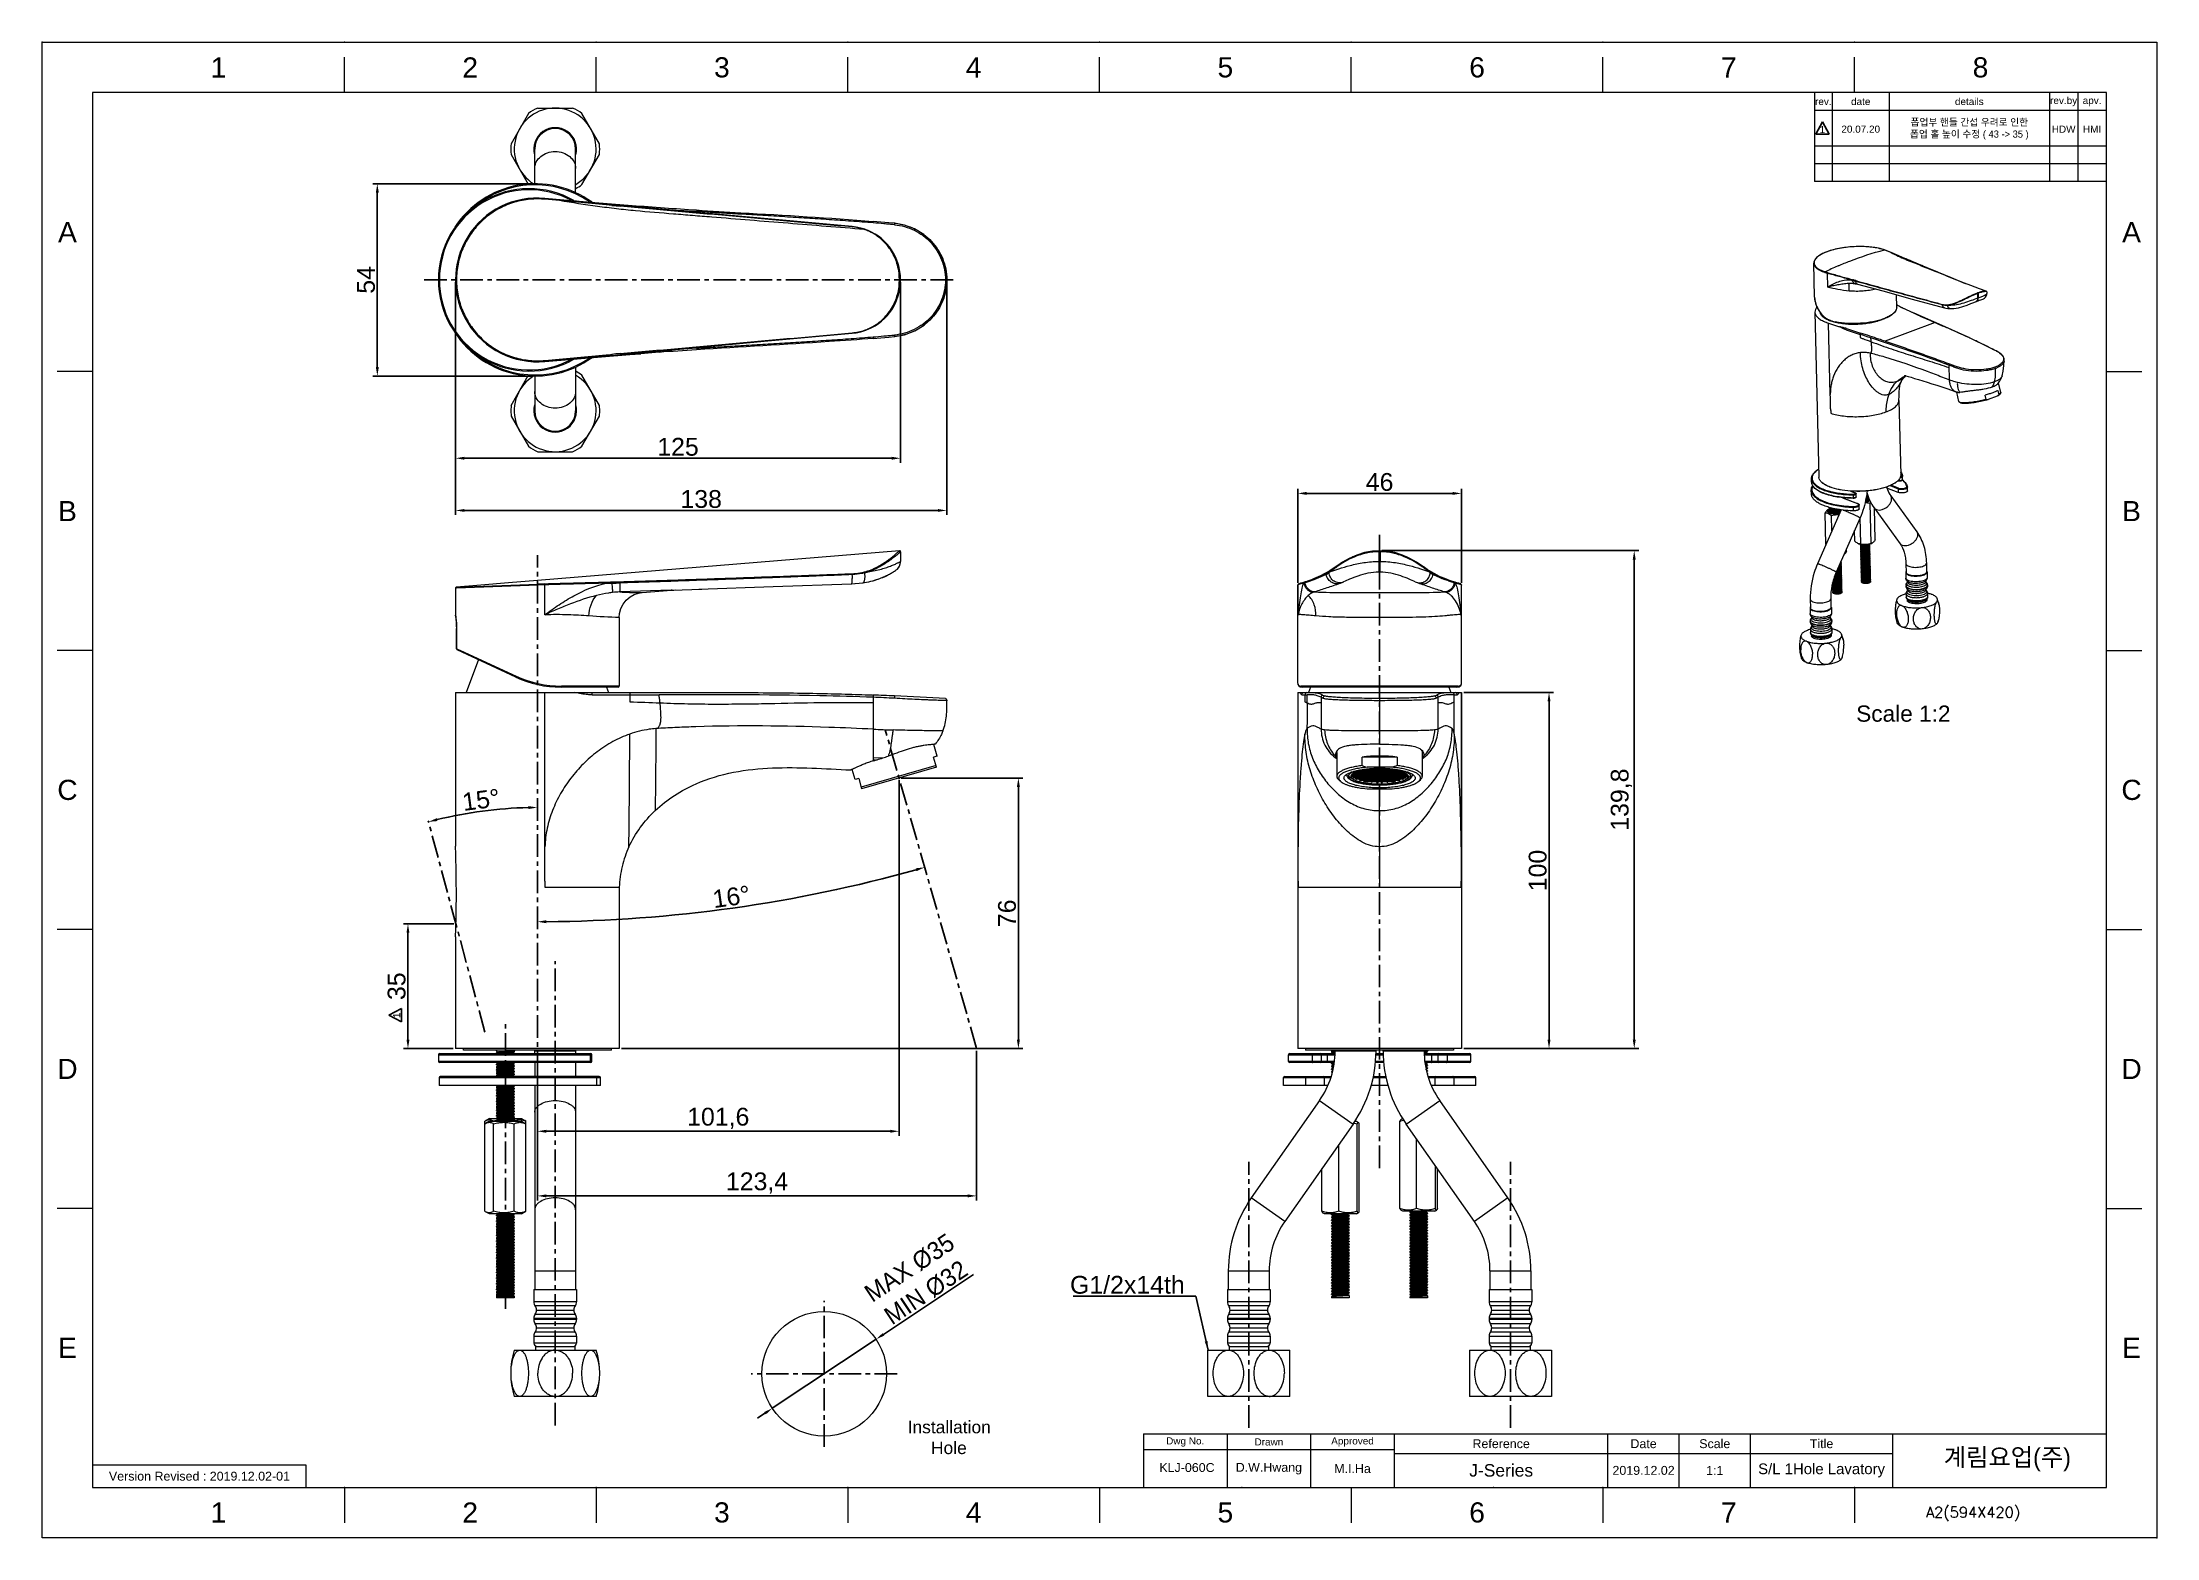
# Model space of a CAD drawing. Header units: millimetres. Extents: x 1991 to 2585, y -545 to -125.
import ezdxf

# ---------------------------------------------------------------- set-up
doc = ezdxf.new("R2010")
doc.units = ezdxf.units.MM
doc.header["$LTSCALE"] = 0.1
doc.linetypes.add('CENTERX2', pattern=[101.6, 63.5, -12.7, 12.7, -12.7])
doc.layers.get('0').update_dxf_attribs({"lineweight": 13})
for name, color, linetype in [('5', 2, 'Continuous'), ('CENTER', 1, 'CENTERX2'), ('TEXT', 2, 'Continuous')]:
    doc.layers.add(name, color=color, linetype=linetype)
doc.layers.add('DIM', color=3, linetype='Continuous', lineweight=9)
doc.layers.add('FORM', color=7, linetype='Continuous', lineweight=13)
doc.styles.add('ROMANS', font='romans')
doc.styles.get("Standard").update_dxf_attribs({"font": 'arial.ttf'})
doc.dimstyles.new('ISO-25', dxfattribs={"dimtxt": 2.5, "dimasz": 2.5, "dimexe": 1.25, "dimexo": 0.625, "dimtad": 1, "dimtxsty": 'Standard', "dimcen": 2.5, "dimadec": 0, "dimazin": 0, "dimtfac": 1, "dimtmove": 0, "dimatfit": 3, "dimfxl": 0, "dimarcsym": 0})

msp = doc.modelspace()

# ---------------------------------------------------------------- texts
at = {"char_height": 5.657, "attachment_point": 5}
for s, width, insert in [('1', 50, (2040.097, -132.47)), ('2', 50, (2110.804, -132.47)), ('3', 50, (2181.512, -132.47)), ('4', 50, (2252.219, -132.47)), ('5', 50, (2322.926, -132.47)), ('6', 50, (2393.633, -132.47)), ('7', 50, (2464.34, -132.47)), ('8', 50, (2535.047, -132.47)), ('A', 10, (1997.673, -178.713)), ('A', 10, (2577.471, -178.713)), ('B', 10, (1997.673, -257.056)), ('B', 10, (2577.471, -257.056)), ('C', 10, (1997.673, -335.4)), ('C', 10, (2577.471, -335.4)), ('D', 10, (1997.673, -413.743)), ('D', 10, (2577.471, -413.743)), ('E', 10, (1997.673, -492.086)), ('E', 10, (2577.471, -492.086)), ('1', 50, (2040.097, -538.329)), ('2', 50, (2110.804, -538.329)), ('3', 50, (2181.512, -538.329)), ('4', 50, (2252.219, -538.329)), ('5', 50, (2322.926, -538.329)), ('6', 50, (2393.633, -538.329)), ('7', 50, (2464.34, -538.329))]:
    msp.add_mtext_dynamic_manual_height_columns(s, width=width, gutter_width=12.5, heights=[0], dxfattribs=dict(at, insert=insert))
at = {"layer": '5', "style": 'ROMANS'}
msp.add_text(' A2(594X420)', height=3, dxfattribs=at).set_placement((2517.646, -539.771))
at = {"layer": 'DIM', "insert": (2311.517, -476.936), "char_height": 5, "attachment_point": 9}
msp.add_mtext('G1/2x14th', dxfattribs=at)
at = {"layer": 'TEXT'}
for s, width, insert, char_height, attachment_point in [('rev.', 5, (2490.9, -142.041), 2, 5), ('date', 16, (2501.4, -142.041), 2, 5), ('details', 45, (2531.9, -142.041), 2, 5), ('rev.by', 8, (2558.4, -142.041), 2, 5), ('apv.', 8, (2566.4, -142.041), 2, 5), ('{\\fGulim|b0|i0|c129|p50;폽업부 핸들 간섭 우려로 인한 \\P폽업 홀 높이 수정 ( 43 -> 35 ) }', 45, (2531.9, -149.809), 2, 5), ('20.07.20', 16, (2501.4, -149.809), 2, 5), ('HDW', 8, (2558.4, -149.809), 2, 5), ('HMI', 8, (2566.4, -149.809), 2, 5), ('Scale 1:2', 28.12245, (2500.127, -311.671), 4.55, 1), ('{\\W2.03891; }Installation \\P{\\W6.86844; }Hole', 28.12245, (2230.905, -512.573), 3.5, 1), ('Dwg No.', 23.5, (2311.65, -518.508), 2, 5), ('Drawn', 23.5, (2335.15, -518.508), 2, 5), ('Approved', 23.5, (2358.65, -518.508), 2, 5), ('Reference', 60, (2400.4, -519.008), 2.5, 5), ('Date', 20, (2440.4, -519.008), 2.5, 5), ('Scale', 20, (2460.4, -519.008), 2.5, 5), ('Title', 40, (2490.4, -519.008), 2.5, 5), ('Version Revised : 2019.12.02-01', 60, (2034.744, -528.133), 2.5, 5), ('KLJ-060C', 23.5, (2312.142, -525.709), 2.5, 5), ('D.W.Hwang', 23.5, (2335.15, -526.008), 2.5, 5), ('M.I.Ha', 23.5, (2358.65, -526.008), 2.5, 5), ('J-Series', 60, (2400.4, -526.508), 3.5, 5), ('2019.12.02', 20, (2440.4, -526.508), 2.5, 5), ('1:1', 20, (2460.4, -526.508), 2.5, 5), ('S/L 1Hole Lavatory', 40, (2490.4, -526.508), 3, 5)]:
    msp.add_mtext_dynamic_manual_height_columns(s, width=width, gutter_width=12.5, heights=[0], dxfattribs=dict(at, insert=insert, char_height=char_height, attachment_point=attachment_point))
at = {"layer": 'TEXT', "color": 2, "insert": (2490.637, -149.916), "char_height": 2, "attachment_point": 5}
msp.add_mtext_dynamic_manual_height_columns('1', width=5, gutter_width=12.5, heights=[0], dxfattribs=at)
at = {"layer": 'TEXT', "color": 2, "insert": (2090.16, -398.683), "char_height": 2, "attachment_point": 5, "rotation": 90}
msp.add_mtext_dynamic_manual_height_columns('1', width=5, gutter_width=12.5, heights=[0], dxfattribs=at)
at = {"layer": 'TEXT', "linetype": 'CENTERX2', "insert": (2542.577, -523.516), "char_height": 5, "attachment_point": 5}
msp.add_mtext_dynamic_manual_height_columns('{\\fHYGothic-Medium|b0|i0|c129|p18;계림요업(주)}', width=60, gutter_width=12.5, heights=[0], dxfattribs=at)

# ---------------------------------------------------------------- blocks, each defined once
blk = doc.blocks.new('*D4')
at = {"layer": 'Defpoints', "color": 0}
for p in [(2106.68, -192.13), (2231.68, -192.13), (2231.68, -242.22)]:
    blk.add_point(p, dxfattribs=at)
at = {"layer": 'DIM', "color": 3, "linetype": 'ByBlock', "lineweight": -2}
for p, q in [((2106.68, -192.76), (2106.68, -243.47)), ((2231.68, -192.76), (2231.68, -243.47)), ((2109.18, -242.22), (2229.18, -242.22))]:
    blk.add_line(p, q, dxfattribs=at)
at = {"layer": 'DIM', "color": 3}
for points in [[(2109.18, -241.81), (2109.18, -242.64), (2106.68, -242.22)], [(2229.18, -241.81), (2229.18, -242.64), (2231.68, -242.22)]]:
    blk.add_solid(points, dxfattribs=at)
at = {"layer": 'DIM', "color": 3, "insert": (2169.18, -239.04), "char_height": 5, "attachment_point": 5}
blk.add_mtext('125', dxfattribs=at)
blk = doc.blocks.new('*D5')
at = {"layer": 'Defpoints', "color": 0}
for p in [(2106.68, -192.13), (2244.68, -192.13), (2244.68, -256.88)]:
    blk.add_point(p, dxfattribs=at)
at = {"layer": 'DIM', "color": 3, "linetype": 'ByBlock', "lineweight": -2}
for p, q in [((2106.68, -192.75), (2106.68, -258.13)), ((2244.68, -192.75), (2244.68, -258.13)), ((2109.18, -256.88), (2242.18, -256.88))]:
    blk.add_line(p, q, dxfattribs=at)
at = {"layer": 'DIM', "color": 3}
for points in [[(2109.18, -256.47), (2109.18, -257.3), (2106.68, -256.88)], [(2242.18, -256.47), (2242.18, -257.3), (2244.68, -256.88)]]:
    blk.add_solid(points, dxfattribs=at)
at = {"layer": 'DIM', "color": 3, "insert": (2175.68, -253.7), "char_height": 5, "attachment_point": 5}
blk.add_mtext('138', dxfattribs=at)
blk = doc.blocks.new('*D6')
at = {"layer": 'Defpoints', "color": 0}
for p in [(2231.28, -332.04), (2264.79, -332.04), (2152.68, -408.01)]:
    blk.add_point(p, dxfattribs=at)
at = {"layer": 'DIM', "color": 3, "linetype": 'ByBlock', "lineweight": -2}
for p, q in [((2231.9, -332.04), (2266.04, -332.04)), ((2264.79, -405.51), (2264.79, -334.54)), ((2153.3, -408.01), (2266.04, -408.01))]:
    blk.add_line(p, q, dxfattribs=at)
at = {"layer": 'DIM', "color": 3}
for points in [[(2264.37, -334.54), (2265.21, -334.54), (2264.79, -332.04)], [(2264.37, -405.51), (2265.21, -405.51), (2264.79, -408.01)]]:
    blk.add_solid(points, dxfattribs=at)
at = {"layer": 'DIM', "color": 3, "insert": (2261.61, -370.03), "char_height": 5, "attachment_point": 5, "rotation": 90}
blk.add_mtext('76', dxfattribs=at)
blk = doc.blocks.new('*D7')
at = {"layer": 'Defpoints', "color": 0}
for p in [(2231.28, -332.04), (2129.68, -408.01), (2231.28, -431.25)]:
    blk.add_point(p, dxfattribs=at)
at = {"layer": 'DIM', "color": 3, "linetype": 'ByBlock', "lineweight": -2}
for p, q in [((2231.28, -332.67), (2231.28, -432.5)), ((2129.68, -408.64), (2129.68, -432.5)), ((2132.18, -431.25), (2228.78, -431.25))]:
    blk.add_line(p, q, dxfattribs=at)
at = {"layer": 'DIM', "color": 3}
for points in [[(2132.18, -430.83), (2132.18, -431.67), (2129.68, -431.25)], [(2228.78, -430.83), (2228.78, -431.67), (2231.28, -431.25)]]:
    blk.add_solid(points, dxfattribs=at)
at = {"layer": 'DIM', "color": 3, "insert": (2180.48, -427.62), "char_height": 5, "attachment_point": 5}
blk.add_mtext('101,6', dxfattribs=at)
blk = doc.blocks.new('*D8')
at = {"layer": 'Defpoints', "color": 0}
for p in [(2129.68, -408.01), (2253.06, -408.01), (2253.06, -449.4)]:
    blk.add_point(p, dxfattribs=at)
at = {"layer": 'DIM', "color": 3, "linetype": 'ByBlock', "lineweight": -2}
for p, q in [((2129.68, -408.64), (2129.68, -450.65)), ((2253.06, -408.64), (2253.06, -450.65)), ((2132.18, -449.4), (2250.56, -449.4))]:
    blk.add_line(p, q, dxfattribs=at)
at = {"layer": 'DIM', "color": 3}
for points in [[(2132.18, -448.98), (2132.18, -449.82), (2129.68, -449.4)], [(2250.56, -448.98), (2250.56, -449.82), (2253.06, -449.4)]]:
    blk.add_solid(points, dxfattribs=at)
at = {"layer": 'DIM', "color": 3, "insert": (2191.37, -445.77), "char_height": 5, "attachment_point": 5}
blk.add_mtext('123,4', dxfattribs=at)
blk = doc.blocks.new('*D9')
at = {"layer": 'Defpoints', "color": 0}
for p in [(2129.68, -269.41), (2099.02, -344.02), (2119.38, -340.76), (2114.94, -403.43), (2129.68, -415.14)]:
    blk.add_point(p, dxfattribs=at)
at = {"layer": 'DIM', "color": 3, "linetype": 'ByBlock', "lineweight": -2}
blk.add_arc((2129.68, -458.45), 118.14, 91.21252, 103.78755, dxfattribs=at)
at = {"layer": 'DIM', "color": 3}
for points in [[(2101.63, -344.12), (2101.42, -343.31), (2099.1, -344.34)], [(2127.17, -339.92), (2127.18, -340.75), (2129.68, -340.31)]]:
    blk.add_solid(points, dxfattribs=at)
at = {"layer": 'DIM', "color": 3, "insert": (2113.84, -338.17), "char_height": 5, "attachment_point": 5, "rotation": 7.50004}
blk.add_mtext('15°', dxfattribs=at)
blk = doc.blocks.new('*D10')
at = {"layer": 'Defpoints', "color": 0}
for p in [(2129.68, -269.41), (2227.38, -318.46), (2166.36, -370.69), (2253.06, -408.01), (2129.68, -415.14)]:
    blk.add_point(p, dxfattribs=at)
at = {"layer": 'DIM', "color": 3, "linetype": 'ByBlock', "lineweight": -2}
blk.add_arc((2129.68, 22.29), 394.69, 270.36292, 285.63708, dxfattribs=at)
at = {"layer": 'DIM', "color": 3}
for points in [[(2235.95, -357.39), (2236.18, -358.2), (2238.47, -357.11)], [(2132.18, -372.81), (2132.18, -371.98), (2129.68, -372.4)]]:
    blk.add_solid(points, dxfattribs=at)
at = {"layer": 'DIM', "color": 3, "insert": (2184.16, -365.41), "char_height": 5, "attachment_point": 5, "rotation": 8}
blk.add_mtext('16°', dxfattribs=at)
blk = doc.blocks.new('*D11')
at = {"layer": 'Defpoints', "color": 0}
for p in [(2224.81, -489.67), (2195.67, -509.06)]:
    blk.add_point(p, dxfattribs=at)
at = {"layer": 'DIM', "color": 0, "lineweight": -2}
for p, q in [((2252.17, -471.46), (2226.89, -488.29)), ((2195.67, -509.06), (2224.81, -489.67)), ((2193.59, -510.45), (2191.51, -511.83))]:
    blk.add_line(p, q, dxfattribs=at)
at = {"layer": 'DIM', "color": 0}
for points in [[(2226.66, -487.94), (2227.12, -488.63), (2224.81, -489.67)], [(2193.36, -510.1), (2193.82, -510.8), (2195.67, -509.06)]]:
    blk.add_solid(points, dxfattribs=at)
at = {"layer": 'DIM', "color": 0, "insert": (2236.52, -473.1), "char_height": 5, "attachment_point": 5, "rotation": 33.64357}
blk.add_mtext('{\\fMS PGothic|b0|i0|c129|p34;MAX %%C35\\PMIN %%C32}', dxfattribs=at)
blk = doc.blocks.new('*D12')
at = {"layer": 'Defpoints', "color": 0}
for p in [(2389.24, -252.1), (2343.25, -277.86), (2389.24, -277.8)]:
    blk.add_point(p, dxfattribs=at)
at = {"layer": 'DIM', "color": 3, "linetype": 'ByBlock', "lineweight": -2}
for p, q in [((2343.25, -277.24), (2343.25, -250.85)), ((2345.75, -252.1), (2386.74, -252.1)), ((2389.24, -277.17), (2389.24, -250.85))]:
    blk.add_line(p, q, dxfattribs=at)
at = {"layer": 'DIM', "color": 3}
for points in [[(2345.75, -251.68), (2345.75, -252.52), (2343.25, -252.1)], [(2386.74, -251.68), (2386.74, -252.52), (2389.24, -252.1)]]:
    blk.add_solid(points, dxfattribs=at)
at = {"layer": 'DIM', "color": 3, "insert": (2366.25, -248.92), "char_height": 5, "attachment_point": 5}
blk.add_mtext('46', dxfattribs=at)
blk = doc.blocks.new('*D13')
at = {"layer": 'Defpoints', "color": 0}
for p in [(2389.25, -308.01), (2413.85, -308.01), (2389.25, -408.01)]:
    blk.add_point(p, dxfattribs=at)
at = {"layer": 'DIM', "color": 3, "linetype": 'ByBlock', "lineweight": -2}
for p, q in [((2389.88, -308.01), (2415.1, -308.01)), ((2413.85, -405.51), (2413.85, -310.51)), ((2389.87, -408.01), (2415.1, -408.01))]:
    blk.add_line(p, q, dxfattribs=at)
at = {"layer": 'DIM', "color": 3}
for points in [[(2413.43, -310.51), (2414.26, -310.51), (2413.85, -308.01)], [(2413.43, -405.51), (2414.26, -405.51), (2413.85, -408.01)]]:
    blk.add_solid(points, dxfattribs=at)
at = {"layer": 'DIM', "color": 3, "insert": (2410.67, -358.01), "char_height": 5, "attachment_point": 5, "rotation": 90}
blk.add_mtext('100', dxfattribs=at)
blk = doc.blocks.new('*D14')
at = {"layer": 'Defpoints', "color": 0}
for p in [(2366.25, -268.18), (2437.78, -268.18), (2389.25, -408.01)]:
    blk.add_point(p, dxfattribs=at)
at = {"layer": 'DIM', "color": 3, "linetype": 'ByBlock', "lineweight": -2}
for p, q in [((2366.88, -268.18), (2439.03, -268.18)), ((2437.78, -405.51), (2437.78, -270.68)), ((2389.87, -408.01), (2439.03, -408.01))]:
    blk.add_line(p, q, dxfattribs=at)
at = {"layer": 'DIM', "color": 3}
for points in [[(2437.36, -270.68), (2438.19, -270.68), (2437.78, -268.18)], [(2437.36, -405.51), (2438.19, -405.51), (2437.78, -408.01)]]:
    blk.add_solid(points, dxfattribs=at)
at = {"layer": 'DIM', "color": 3, "insert": (2434.15, -338.1), "char_height": 5, "attachment_point": 5, "rotation": 90}
blk.add_mtext('139,8', dxfattribs=at)
blk = doc.blocks.new('*D15')
at = {"layer": 'Defpoints', "color": 0}
for p in [(2129.08, -165.13), (2084.71, -219.13), (2129.08, -219.13)]:
    blk.add_point(p, dxfattribs=at)
at = {"layer": 'DIM', "color": 3, "linetype": 'ByBlock', "lineweight": -2}
for p, q in [((2128.45, -165.13), (2083.46, -165.13)), ((2084.71, -167.63), (2084.71, -216.63)), ((2128.45, -219.13), (2083.46, -219.13))]:
    blk.add_line(p, q, dxfattribs=at)
at = {"layer": 'DIM', "color": 3}
for points in [[(2084.3, -167.63), (2085.13, -167.63), (2084.71, -165.13)], [(2084.3, -216.63), (2085.13, -216.63), (2084.71, -219.13)]]:
    blk.add_solid(points, dxfattribs=at)
at = {"layer": 'DIM', "color": 3, "insert": (2081.55, -192.13), "char_height": 5, "attachment_point": 5, "rotation": 90}
blk.add_mtext('54', dxfattribs=at)
blk = doc.blocks.new('*D17')
at = {"color": 3, "linetype": 'ByBlock', "lineweight": -2}
for p, q in [((2106.18, -373.01), (2092.07, -373.01)), ((2093.32, -405.51), (2093.32, -375.51)), ((2106.05, -408.01), (2092.07, -408.01))]:
    blk.add_line(p, q, dxfattribs=at)
at = {"color": 3}
for points in [[(2092.9, -375.51), (2093.73, -375.51), (2093.32, -373.01)], [(2092.9, -405.51), (2093.73, -405.51), (2093.32, -408.01)]]:
    blk.add_solid(points, dxfattribs=at)
at = {"layer": 'Defpoints', "color": 0}
for p in [(2093.32, -373.01), (2106.81, -373.01), (2106.68, -408.01)]:
    blk.add_point(p, dxfattribs=at)
at = {"color": 3, "insert": (2090.14, -390.51), "char_height": 5, "attachment_point": 5, "rotation": 90}
blk.add_mtext('35', dxfattribs=at)

# ---------------------------------------------------------------- dimensions: what is measured, and where the dimension line sits
at = {"color": 7}
dim = msp.add_linear_dim(base=(2093.316, -373.015), p1=(2106.678, -408.015), p2=(2106.805, -373.015), angle=90, dimstyle='ISO-25', override={"dimtxt": 5, "dimdec": 1, "dimcen": 5, "dimclrd": 3, "dimclre": 3, "dimclrt": 3, "dimtdec": 1, "dimfxl": 1.25, "dimtfill": 1, "dimarcsym": 1}, dxfattribs=at)
dim.commit()
dim.dimension.update_dxf_attribs({"geometry": '*D17', "text_midpoint": (2090.136, -390.515)})
at = {"layer": 'DIM', "color": 7}
for base, p1, p2, picture, middle in [((2084.714, -219.129), (2129.077, -165.129), (2129.077, -219.129), '*D15', (2084.714, -192.129)), ((2437.775, -268.181), (2389.25, -408.015), (2366.25, -268.181), '*D14', (2437.775, -338.098)), ((2413.848, -308.015), (2389.25, -408.015), (2389.25, -308.015), '*D13', (2413.848, -358.015))]:
    dim = msp.add_linear_dim(base=base, p1=p1, p2=p2, angle=90, dimstyle='ISO-25', override={"dimtxt": 5, "dimdec": 1, "dimcen": 5, "dimclrd": 3, "dimclre": 3, "dimclrt": 3, "dimtdec": 1, "dimfxl": 1.25, "dimtfill": 1, "dimarcsym": 1}, dxfattribs=at)
    dim.commit()
    dim.dimension.update_dxf_attribs({"geometry": picture, "text_midpoint": middle, "dimtype": 160})
for base, p1, p2, picture, middle in [((2244.677, -256.883), (2106.677, -192.129), (2244.677, -192.129), '*D5', (2175.677, -256.883)), ((2231.677, -242.223), (2106.677, -192.131), (2231.677, -192.131), '*D4', (2169.177, -242.223)), ((2389.244, -252.101), (2343.25, -277.861), (2389.244, -277.795), '*D12', (2366.247, -252.101))]:
    dim = msp.add_linear_dim(base=base, p1=p1, p2=p2, dimstyle='ISO-25', override={"dimtxt": 5, "dimdec": 1, "dimcen": 5, "dimclrd": 3, "dimclre": 3, "dimclrt": 3, "dimtdec": 1, "dimfxl": 1.25, "dimtfill": 1, "dimarcsym": 1}, dxfattribs=at)
    dim.commit()
    dim.dimension.update_dxf_attribs({"geometry": picture, "text_midpoint": middle, "dimtype": 160})
for base, line1, line2, picture, middle in [((2119.38, -340.76), ((2129.677, -415.142), (2129.677, -269.41)), ((2114.936, -403.434), (2099.015, -344.017)), '*D9', (2113.842, -338.17)), ((2166.363, -370.694), ((2253.064, -408.015), (2227.385, -318.461)), ((2129.677, -415.142), (2129.677, -269.41)), '*D10', (2184.165, -365.414))]:
    dim = msp.add_angular_dim_2l(base=base, line1=line1, line2=line2, dimstyle='ISO-25', override={"dimtxt": 5, "dimdec": 1, "dimcen": 5, "dimclrd": 3, "dimclre": 3, "dimclrt": 3, "dimtdec": 1, "dimfxl": 1.25, "dimtfill": 1, "dimarcsym": 1}, dxfattribs=at)
    dim.commit()
    dim.dimension.update_dxf_attribs({"geometry": picture, "text_midpoint": middle})
for base, p2, picture, middle in [((2231.279, -431.251), (2231.279, -332.043), '*D7', (2180.478, -427.621)), ((2253.064, -449.398), (2253.064, -408.015), '*D8', (2191.37, -445.769))]:
    dim = msp.add_linear_dim(base=base, p1=(2129.677, -408.015), p2=p2, dimstyle='ISO-25', override={"dimtxt": 5, "dimdec": 1, "dimcen": 5, "dimclrd": 3, "dimclre": 3, "dimclrt": 3, "dimtdec": 1, "dimfxl": 1.25, "dimtfill": 1, "dimarcsym": 1}, dxfattribs=at)
    dim.commit()
    dim.dimension.update_dxf_attribs({"geometry": picture, "text_midpoint": middle})
dim = msp.add_linear_dim(base=(2264.789, -332.043), p1=(2152.676, -408.015), p2=(2231.279, -332.043), angle=90, dimstyle='ISO-25', override={"dimtxt": 5, "dimdec": 1, "dimcen": 5, "dimclrd": 3, "dimclre": 3, "dimclrt": 3, "dimtdec": 1, "dimfxl": 1.25, "dimtfill": 1, "dimarcsym": 1}, dxfattribs=at)
dim.commit()
dim.dimension.update_dxf_attribs({"geometry": '*D6', "text_midpoint": (2261.612, -370.029)})
at = {"layer": 'DIM'}
dim = msp.add_diameter_dim_2p(p1=(2195.67, -509.064), p2=(2224.808, -489.673), text='{\\fMS PGothic|b0|i0|c129|p34;MAX %%C35\\PMIN %%C32}', dimstyle='ISO-25', override={"dimtxt": 5, "dimcen": 5, "dimfxl": 1.25}, dxfattribs=at)
dim.commit()
dim.dimension.update_dxf_attribs({"geometry": '*D11', "text_midpoint": (2236.523, -473.101)})

# ---------------------------------------------------------------- linework, layer by layer
for p, q in [((2075.451, -139.541), (2075.451, -129.541)), ((2146.158, -139.541), (2146.158, -129.541)), ((2216.865, -139.541), (2216.865, -129.541)), ((2287.572, -139.541), (2287.572, -129.541)), ((2358.279, -139.541), (2358.279, -129.541)), ((2428.986, -139.541), (2428.986, -129.541)), ((2499.693, -139.541), (2499.693, -129.541)), ((2570.4, -139.541), (2004.744, -139.541)), ((2004.744, -139.541), (2004.744, -531.258)), ((2570.4, -531.258), (2570.4, -139.541)), ((2004.744, -217.884), (1994.744, -217.884)), ((2570.4, -217.884), (2580.4, -217.884)), ((2004.744, -296.228), (1994.744, -296.228)), ((2570.4, -296.228), (2580.4, -296.228)), ((2004.744, -374.571), (1994.744, -374.571)), ((2570.4, -374.571), (2580.4, -374.571)), ((2004.744, -452.915), (1994.744, -452.915)), ((2570.4, -452.915), (2580.4, -452.915)), ((2004.744, -531.258), (2570.4, -531.258)), ((2075.451, -531.258), (2075.451, -541.258)), ((2146.158, -531.258), (2146.158, -541.258)), ((2216.865, -531.258), (2216.865, -541.258)), ((2287.572, -531.258), (2287.572, -541.258)), ((2358.279, -531.258), (2358.279, -541.258)), ((2428.986, -531.258), (2428.986, -541.258)), ((2499.693, -531.258), (2499.693, -541.258))]:
    msp.add_line(p, q)
at = {"color": 7, "linetype": 'Continuous'}
for p, q in [((2127.167, -145.386), (2122.268, -153.872)), ((2129.778, -143.879), (2139.576, -143.879)), ((2147.085, -153.872), (2142.187, -145.387)), ((2122.268, -156.887), (2127.095, -165.247)), ((2128.927, -165.172), (2128.927, -155.379)), ((2140.427, -167.648), (2140.427, -155.379)), ((2142.186, -165.372), (2147.086, -156.886)), ((2129.837, -169.405), (2129.851, -169.13)), ((2131.775, -169.225), (2131.739, -169.495)), ((2135.908, -169.87), (2131.739, -169.495)), ((2149.038, -170.806), (2131.775, -169.225)), ((2131.813, -169.229), (2156.292, -171.204)), ((2149.007, -171.05), (2135.908, -169.871)), ((2145.042, -170.44), (2145.053, -170.297)), ((2149.038, -170.806), (2149.007, -171.05)), ((2150.665, -170.967), (2150.632, -171.207)), ((2152.942, -171.19), (2152.912, -171.426)), ((2152.942, -171.19), (2152.942, -171.19)), ((2155.637, -171.151), (2155.614, -171.435)), ((2174.377, -172.905), (2174.377, -173.157)), ((2218.139, -177.154), (2218.119, -177.265)), ((2222.557, -178.241), (2222.305, -178.138)), ((2232.772, -176.735), (2230.023, -176.225)), ((2493.251, -183.776), (2491.906, -184.214)), ((2508.093, -183.716), (2508.093, -183.716)), ((2508.713, -183.946), (2508.539, -183.877)), ((2508.713, -183.946), (2508.66, -183.942)), ((2508.707, -183.961), (2508.66, -183.942)), ((2509.942, -184.478), (2508.707, -183.961)), ((2508.713, -183.946), (2508.713, -183.946)), ((2510.285, -184.608), (2508.713, -183.946)), ((2488.424, -197.013), (2488.194, -187.469)), ((2489.655, -189.106), (2489.66, -189.109)), ((2513.971, -186.191), (2509.942, -184.478)), ((2514.014, -186.198), (2513.971, -186.191)), ((2514.01, -186.208), (2513.971, -186.191)), ((2514.141, -186.252), (2514.014, -186.198)), ((2514.736, -186.509), (2514.141, -186.252)), ((2514.509, -186.411), (2514.467, -186.404)), ((2514.505, -186.421), (2514.467, -186.404)), ((2515.012, -186.627), (2514.736, -186.509)), ((2515.203, -186.709), (2515.012, -186.627)), ((2515.203, -186.71), (2515.163, -186.703)), ((2515.2, -186.718), (2515.163, -186.703)), ((2515.203, -186.71), (2515.203, -186.71)), ((2101.858, -192.129), (2102.158, -192.13)), ((2106.949, -192.129), (2106.677, -192.129)), ((2231.677, -191.975), (2231.352, -191.972)), ((2231.352, -191.972), (2231.352, -192.286)), ((2231.677, -192.284), (2231.352, -192.286)), ((2231.677, -191.975), (2231.677, -192.284)), ((2244.294, -192.129), (2244.677, -192.129)), ((2244.676, -192.01), (2244.674, -191.828)), ((2244.676, -191.98), (2244.677, -192.129)), ((2244.676, -192.235), (2244.677, -192.129)), ((2492.116, -194.174), (2492.022, -190.274)), ((2499.29, -193.147), (2499.289, -193.147)), ((2499.857, -193.192), (2499.857, -193.192)), ((2532.303, -193.741), (2530.571, -193.072)), ((2530.572, -193.072), (2530.571, -193.072)), ((2530.655, -193.104), (2530.573, -193.071)), ((2530.868, -193.192), (2530.655, -193.104)), ((2534.312, -197.2), (2534.282, -195.935)), ((2534.395, -195.893), (2534.425, -197.158)), ((2536.644, -195.28), (2536.645, -195.28)), ((2536.806, -195.461), (2536.818, -195.947)), ((2536.806, -195.462), (2536.806, -195.462)), ((2488.524, -201.164), (2489.637, -247.449)), ((2489.193, -199.949), (2489.817, -201.055)), ((2511.497, -199.777), (2511.413, -196.287)), ((2511.733, -199.241), (2511.481, -199.127)), ((2516.361, -201.486), (2513.065, -199.987)), ((2513.065, -199.987), (2513.122, -200.003)), ((2513.123, -200.003), (2513.071, -199.976)), ((2513.122, -200.003), (2516.417, -201.502)), ((2516.416, -201.501), (2516.361, -201.486)), ((2516.361, -201.486), (2516.413, -201.509)), ((2524.254, -204.978), (2516.415, -201.501)), ((2526.424, -200.187), (2526.424, -200.187)), ((2533.913, -198.176), (2533.914, -198.176)), ((2218.12, -206.998), (2218.138, -207.104)), ((2220.566, -206.684), (2221.65, -206.36)), ((2222.355, -206.1), (2222.588, -206.004)), ((2492.214, -203.286), (2493.24, -203.736)), ((2492.856, -224.337), (2492.373, -204.279)), ((2492.373, -204.279), (2495.477, -205.283)), ((2493.24, -203.736), (2494.3, -204.02)), ((2494.3, -204.02), (2494.3, -204.02)), ((2497.283, -206.168), (2501.202, -207.436)), ((2497.43, -205.798), (2501.347, -207.066)), ((2501.202, -207.436), (2501.224, -208.346)), ((2522.284, -204.118), (2508.222, -209.344)), ((2131.739, -214.763), (2148.994, -213.211)), ((2149.024, -213.453), (2131.775, -215.033)), ((2131.813, -215.03), (2155.637, -213.107)), ((2145.053, -213.961), (2145.042, -213.818)), ((2148.994, -213.211), (2149.024, -213.453)), ((2150.591, -213.057), (2150.624, -213.295)), ((2152.912, -212.834), (2152.942, -213.068)), ((2152.942, -213.068), (2152.942, -213.068)), ((2155.614, -212.823), (2155.637, -213.107)), ((2155.637, -213.111), (2158.733, -212.863)), ((2174.377, -211.101), (2174.377, -211.353)), ((2538.027, -211.369), (2537.669, -211.187)), ((2538.071, -211.392), (2538.026, -211.369)), ((2538.027, -211.369), (2538.074, -211.386)), ((2538.074, -211.386), (2538.075, -211.387)), ((2539.936, -212.36), (2539.888, -212.342)), ((2539.939, -212.362), (2539.936, -212.36)), ((2122.268, -227.372), (2127.095, -219.011)), ((2128.927, -219.086), (2128.927, -228.879)), ((2129.851, -215.128), (2129.837, -214.853)), ((2131.739, -214.763), (2131.775, -215.033)), ((2140.427, -216.61), (2140.427, -228.879)), ((2147.085, -227.372), (2142.186, -218.886)), ((2513.729, -219.178), (2513.758, -219.165)), ((2524.192, -219.428), (2524.149, -219.412)), ((2526.273, -220.222), (2524.192, -219.428)), ((2526.173, -216.076), (2526.273, -220.222)), ((2526.316, -215.721), (2528.555, -216.554)), ((2541.102, -219.083), (2541.102, -219.083)), ((2512.993, -220.331), (2512.991, -220.334)), ((2526.925, -223.082), (2528.144, -223.542)), ((2528.996, -226.33), (2528.413, -223.651)), ((2528.43, -223.647), (2528.442, -223.651)), ((2536.617, -225.701), (2536.355, -224.498)), ((2539.75, -224.797), (2537.18, -225.752)), ((2539.946, -223.164), (2540.208, -224.367)), ((2540.722, -223.78), (2540.127, -221.046)), ((2540.479, -224.265), (2540.669, -223.98)), ((2122.268, -227.372), (2122.177, -228.879)), ((2122.177, -228.879), (2122.268, -230.386)), ((2122.268, -230.386), (2127.167, -238.872)), ((2142.186, -238.872), (2147.085, -230.386)), ((2147.177, -228.879), (2147.085, -227.372)), ((2147.085, -230.386), (2147.177, -228.879)), ((2492.964, -228.819), (2492.982, -229.608)), ((2512.128, -225.99), (2512.631, -246.896)), ((2529.418, -226.671), (2529.127, -226.49)), ((2129.778, -240.379), (2139.576, -240.379)), ((2487.603, -248.894), (2487.581, -248.014)), ((2511.818, -248.53), (2511.9, -248.561)), ((2512.925, -248.454), (2512.856, -248.477)), ((2512.959, -248.519), (2512.875, -248.555)), ((2513.147, -247.353), (2513.147, -247.355)), ((2513.168, -248.235), (2513.147, -247.355)), ((2487.55, -252.24), (2487.525, -251.222)), ((2492.723, -250.32), (2492.713, -250.316)), ((2496.286, -253.307), (2500.45, -254.904)), ((2496.365, -253.314), (2500.507, -254.903)), ((2498.549, -251.452), (2499.772, -251.92)), ((2498.62, -251.456), (2499.829, -251.919)), ((2499.261, -252.515), (2499.282, -253.395)), ((2499.821, -251.942), (2499.772, -251.92)), ((2499.865, -251.968), (2499.821, -251.942)), ((2500.111, -253.088), (2500.09, -252.208)), ((2500.99, -256.393), (2500.965, -255.374)), ((2502.97, -253.885), (2502.816, -253.939)), ((2503.012, -253.586), (2502.863, -253.644)), ((2503.008, -253.213), (2502.908, -253.255)), ((2502.922, -253.145), (2503.104, -253.081)), ((2503.093, -253.039), (2502.937, -253.094)), ((2503.102, -253.41), (2502.946, -253.465)), ((2503.11, -253.78), (2502.955, -253.835)), ((2503.119, -254.151), (2502.964, -254.206)), ((2502.983, -252.753), (2503.096, -252.711)), ((2503.126, -252.397), (2503.052, -252.441)), ((2503.228, -252.227), (2503.116, -252.281)), ((2503.184, -251.976), (2503.118, -252.026)), ((2503.324, -252.968), (2503.378, -252.929)), ((2503.333, -253.338), (2503.387, -253.299)), ((2503.342, -253.709), (2503.396, -253.67)), ((2503.351, -254.079), (2503.405, -254.04)), ((2503.4, -252.863), (2503.352, -252.901)), ((2503.409, -253.234), (2503.361, -253.272)), ((2503.418, -253.604), (2503.37, -253.642)), ((2503.427, -253.974), (2503.379, -254.013)), ((2503.454, -252.81), (2503.4, -252.863)), ((2503.641, -254.014), (2503.52, -253.961)), ((2503.553, -253.355), (2503.547, -253.415)), ((2503.565, -254.156), (2503.551, -254.197)), ((2503.562, -253.726), (2503.556, -253.786)), ((2503.571, -254.096), (2503.565, -254.156)), ((2503.725, -253.487), (2503.585, -253.416)), ((2503.592, -254.044), (2503.776, -254.113)), ((2504.053, -254.804), (2504.203, -254.573)), ((2504.326, -266.163), (2504.053, -254.804)), ((2511.924, -251.808), (2508.746, -250.588)), ((2509.623, -249.915), (2511.9, -250.789)), ((2509.817, -252.796), (2517.125, -262.857)), ((2512.006, -250.609), (2509.892, -249.798)), ((2511.9, -250.789), (2511.924, -251.808)), ((2514.521, -251.364), (2514.497, -250.345)), ((2495.916, -256.722), (2489.254, -271.907)), ((2491.639, -266.47), (2491.424, -257.528)), ((2492.565, -257.246), (2492.293, -257.122)), ((2492.66, -256.416), (2492.338, -256.547)), ((2492.538, -257.381), (2492.567, -257.362)), ((2492.547, -257.169), (2492.565, -257.246)), ((2492.575, -257.182), (2492.556, -257.232)), ((2492.565, -257.246), (2492.567, -257.362)), ((2493.008, -256.208), (2493.003, -256.175)), ((2493.016, -256.579), (2493.012, -256.546)), ((2493.025, -256.949), (2493.021, -256.916)), ((2493.034, -257.32), (2493.03, -257.287)), ((2493.035, -257.707), (2493.32, -257.761)), ((2493.043, -256.319), (2493.072, -256.351)), ((2493.051, -256.69), (2493.081, -256.721)), ((2493.06, -257.06), (2493.09, -257.092)), ((2493.069, -257.43), (2493.099, -257.462)), ((2493.306, -256.43), (2493.204, -256.389)), ((2493.206, -256.436), (2493.297, -256.473)), ((2493.313, -262.655), (2493.21, -258.345)), ((2493.315, -256.801), (2493.213, -256.76)), ((2493.215, -256.807), (2493.306, -256.844)), ((2493.324, -257.171), (2493.222, -257.13)), ((2493.224, -257.177), (2493.315, -257.214)), ((2493.333, -257.542), (2493.231, -257.501)), ((2493.233, -257.548), (2493.324, -257.585)), ((2493.258, -256.862), (2493.239, -256.826)), ((2493.267, -257.234), (2493.247, -257.19)), ((2493.29, -257.26), (2493.267, -257.234)), ((2493.399, -256.459), (2493.306, -256.43)), ((2493.408, -256.829), (2493.315, -256.801)), ((2493.416, -257.2), (2493.324, -257.171)), ((2493.425, -257.57), (2493.333, -257.542)), ((2501.218, -258.95), (2494.519, -274.217)), ((2495.063, -256.726), (2494.911, -256.78)), ((2495.072, -257.097), (2494.92, -257.15)), ((2495.081, -257.467), (2494.929, -257.52)), ((2494.956, -257.767), (2494.965, -257.765)), ((2495.079, -257.222), (2494.977, -257.275)), ((2495.144, -257.18), (2495.079, -257.222)), ((2495.377, -256.922), (2495.332, -256.957)), ((2495.648, -257.342), (2495.48, -257.266)), ((2495.52, -257.496), (2495.496, -257.545)), ((2496.485, -256.781), (2496.826, -256.908)), ((2499.271, -255.974), (2499.295, -256.993)), ((2501.461, -266.354), (2501.279, -258.788)), ((2505.165, -256.175), (2512.472, -266.236)), ((2505.456, -265.14), (2505.243, -256.283)), ((2499.726, -265.521), (2499.654, -262.515)), ((2500.818, -266.236), (2500.599, -266.144)), ((2501.016, -266.305), (2500.817, -266.235)), ((2501.383, -266.62), (2501.371, -266.567)), ((2501.392, -266.99), (2501.379, -266.937)), ((2501.573, -266.461), (2501.657, -266.496)), ((2501.582, -266.832), (2501.666, -266.866)), ((2501.61, -266.516), (2501.588, -266.473)), ((2501.59, -267.202), (2501.675, -267.236)), ((2501.674, -266.823), (2501.6, -266.794)), ((2501.627, -267.256), (2501.607, -267.217)), ((2501.683, -267.193), (2501.609, -267.165)), ((2501.635, -266.543), (2501.61, -266.516)), ((2501.8, -266.86), (2501.674, -266.823)), ((2501.809, -267.23), (2501.683, -267.193)), ((2503.422, -266.746), (2503.267, -266.801)), ((2503.431, -267.117), (2503.276, -267.172)), ((2503.422, -266.501), (2503.318, -266.554)), ((2503.485, -266.46), (2503.422, -266.501)), ((2503.528, -267.182), (2503.484, -267.214)), ((2503.654, -266.675), (2503.708, -266.636)), ((2503.663, -267.045), (2503.717, -267.006)), ((2503.73, -266.57), (2503.682, -266.608)), ((2503.739, -266.94), (2503.691, -266.979)), ((2503.874, -266.692), (2503.868, -266.752)), ((2503.883, -267.062), (2503.877, -267.122)), ((2504.211, -266.229), (2504.519, -266.103)), ((2231.352, -268.181), (2129.731, -276.547)), ((2231.352, -268.181), (2231.352, -268.182)), ((2231.578, -268.259), (2231.524, -268.22)), ((2231.626, -268.315), (2231.578, -268.259)), ((2231.665, -271.477), (2231.677, -271.212)), ((2231.677, -268.481), (2231.677, -271.212)), ((2354.055, -272.67), (2352.273, -273.867)), ((2354.152, -272.795), (2354.142, -272.802)), ((2366.075, -268.182), (2366.093, -268.182)), ((2366.096, -268.481), (2366.093, -268.181)), ((2366.096, -271.212), (2366.096, -268.481)), ((2366.116, -274.201), (2366.096, -271.212)), ((2366.382, -274.202), (2366.405, -271.212)), ((2366.405, -268.481), (2366.408, -268.181)), ((2366.405, -268.481), (2366.405, -271.212)), ((2368.265, -268.299), (2366.408, -268.181)), ((2378.276, -272.546), (2378.446, -272.669)), ((2378.358, -272.801), (2378.342, -272.79)), ((2495.307, -272.76), (2495.157, -272.813)), ((2495.446, -272.656), (2495.294, -272.709)), ((2495.454, -273.027), (2495.303, -273.08)), ((2495.338, -272.369), (2495.45, -272.327)), ((2495.733, -271.741), (2495.688, -271.776)), ((2495.76, -272.852), (2495.715, -272.887)), ((2497.41, -268.458), (2497.391, -267.672)), ((2501.4, -267.361), (2501.388, -267.308)), ((2501.409, -267.731), (2501.397, -267.678)), ((2501.418, -268.102), (2501.406, -268.049)), ((2501.427, -268.472), (2501.415, -268.419)), ((2501.436, -268.843), (2501.424, -268.79)), ((2501.445, -269.213), (2501.433, -269.16)), ((2501.454, -269.584), (2501.442, -269.53)), ((2501.463, -269.954), (2501.451, -269.901)), ((2501.472, -270.325), (2501.46, -270.271)), ((2501.481, -270.695), (2501.469, -270.642)), ((2501.49, -271.066), (2501.478, -271.012)), ((2501.499, -271.436), (2501.486, -271.383)), ((2501.507, -271.806), (2501.495, -271.753)), ((2501.516, -272.177), (2501.504, -272.124)), ((2501.525, -272.547), (2501.513, -272.494)), ((2501.534, -272.918), (2501.522, -272.865)), ((2501.57, -268.29), (2501.617, -268.314)), ((2501.599, -267.573), (2501.684, -267.607)), ((2501.608, -267.943), (2501.692, -267.977)), ((2501.617, -268.314), (2501.701, -268.348)), ((2501.692, -267.564), (2501.618, -267.535)), ((2501.626, -268.684), (2501.71, -268.718)), ((2501.701, -267.934), (2501.627, -267.906)), ((2501.655, -268.368), (2501.634, -268.327)), ((2501.635, -269.055), (2501.719, -269.089)), ((2501.71, -268.305), (2501.636, -268.276)), ((2501.644, -269.425), (2501.728, -269.459)), ((2501.719, -268.675), (2501.645, -268.647)), ((2501.651, -271.624), (2501.697, -271.648)), ((2501.67, -269.106), (2501.653, -269.073)), ((2501.653, -269.795), (2501.737, -269.83)), ((2501.728, -269.046), (2501.654, -269.017)), ((2501.702, -268.415), (2501.655, -268.368)), ((2501.682, -269.479), (2501.66, -269.437)), ((2501.662, -270.166), (2501.746, -270.2)), ((2501.737, -269.416), (2501.663, -269.388)), ((2501.671, -270.536), (2501.755, -270.571)), ((2501.745, -269.787), (2501.672, -269.758)), ((2501.699, -270.219), (2501.679, -270.181)), ((2501.68, -270.907), (2501.764, -270.941)), ((2501.754, -270.157), (2501.681, -270.129)), ((2501.71, -269.511), (2501.682, -269.479)), ((2501.763, -270.528), (2501.689, -270.499)), ((2501.689, -271.277), (2501.773, -271.312)), ((2501.818, -267.601), (2501.692, -267.564)), ((2501.697, -271.648), (2501.782, -271.682)), ((2501.772, -270.898), (2501.698, -270.869)), ((2501.827, -267.971), (2501.701, -267.934)), ((2501.784, -267.365), (2501.703, -267.323)), ((2501.726, -271.332), (2501.705, -271.291)), ((2501.706, -272.018), (2501.791, -272.052)), ((2501.781, -271.269), (2501.707, -271.24)), ((2501.836, -268.341), (2501.71, -268.305)), ((2501.715, -272.389), (2501.8, -272.423)), ((2501.79, -271.639), (2501.716, -271.61)), ((2501.844, -268.712), (2501.719, -268.675)), ((2501.742, -272.069), (2501.724, -272.037)), ((2501.724, -272.759), (2501.808, -272.793)), ((2501.799, -272.009), (2501.725, -271.981)), ((2501.853, -269.082), (2501.728, -269.046)), ((2501.753, -272.443), (2501.731, -272.401)), ((2501.733, -273.13), (2501.817, -273.164)), ((2501.808, -272.38), (2501.734, -272.351)), ((2501.862, -269.453), (2501.737, -269.416)), ((2501.817, -272.75), (2501.743, -272.722)), ((2501.871, -269.823), (2501.745, -269.787)), ((2501.77, -273.183), (2501.75, -273.145)), ((2501.826, -273.121), (2501.752, -273.092)), ((2501.782, -272.475), (2501.753, -272.443)), ((2501.88, -270.194), (2501.754, -270.157)), ((2501.889, -270.564), (2501.763, -270.528)), ((2501.898, -270.935), (2501.772, -270.898)), ((2501.856, -270.329), (2501.779, -270.29)), ((2501.907, -271.305), (2501.781, -271.269)), ((2501.916, -271.676), (2501.79, -271.639)), ((2501.925, -272.046), (2501.799, -272.009)), ((2501.934, -272.416), (2501.808, -272.38)), ((2501.943, -272.787), (2501.817, -272.75)), ((2501.951, -273.157), (2501.826, -273.121)), ((2503.44, -267.487), (2503.285, -267.542)), ((2503.449, -267.857), (2503.294, -267.912)), ((2503.458, -268.228), (2503.302, -268.283)), ((2503.467, -268.598), (2503.311, -268.653)), ((2503.476, -268.969), (2503.32, -269.024)), ((2503.485, -269.339), (2503.329, -269.394)), ((2503.494, -269.71), (2503.338, -269.765)), ((2503.503, -270.08), (2503.347, -270.135)), ((2503.512, -270.451), (2503.356, -270.506)), ((2503.521, -270.821), (2503.365, -270.876)), ((2503.529, -271.192), (2503.374, -271.247)), ((2503.538, -271.562), (2503.383, -271.617)), ((2503.502, -269.459), (2503.391, -269.517)), ((2503.547, -271.933), (2503.392, -271.987)), ((2503.556, -272.303), (2503.4, -272.358)), ((2503.565, -272.673), (2503.409, -272.728)), ((2503.574, -273.044), (2503.418, -273.099)), ((2503.574, -272.423), (2503.462, -272.481)), ((2503.557, -269.424), (2503.502, -269.459)), ((2503.604, -270.142), (2503.557, -270.177)), ((2503.628, -272.388), (2503.574, -272.423)), ((2503.67, -273.11), (2503.627, -273.142)), ((2503.671, -267.416), (2503.726, -267.377)), ((2503.68, -267.786), (2503.734, -267.747)), ((2503.689, -268.156), (2503.743, -268.118)), ((2503.698, -268.527), (2503.753, -268.488)), ((2503.748, -267.311), (2503.7, -267.349)), ((2503.707, -268.897), (2503.761, -268.859)), ((2503.757, -267.681), (2503.708, -267.72)), ((2503.716, -269.268), (2503.77, -269.229)), ((2503.766, -268.052), (2503.717, -268.09)), ((2503.725, -269.638), (2503.779, -269.599)), ((2503.775, -268.422), (2503.726, -268.46)), ((2503.734, -270.009), (2503.788, -269.97)), ((2503.784, -268.793), (2503.735, -268.831)), ((2503.743, -270.379), (2503.797, -270.34)), ((2503.793, -269.163), (2503.744, -269.201)), ((2503.752, -270.75), (2503.806, -270.711)), ((2503.802, -269.534), (2503.753, -269.572)), ((2503.761, -271.12), (2503.815, -271.081)), ((2503.811, -269.904), (2503.762, -269.942)), ((2503.769, -271.491), (2503.824, -271.452)), ((2503.82, -270.275), (2503.771, -270.313)), ((2503.778, -271.861), (2503.833, -271.822)), ((2503.828, -270.645), (2503.78, -270.683)), ((2503.787, -272.232), (2503.841, -272.193)), ((2503.837, -271.016), (2503.789, -271.054)), ((2503.796, -272.602), (2503.85, -272.563)), ((2503.846, -271.386), (2503.798, -271.424)), ((2503.805, -272.972), (2503.859, -272.934)), ((2503.855, -271.756), (2503.807, -271.795)), ((2503.864, -272.127), (2503.815, -272.165)), ((2503.873, -272.497), (2503.824, -272.535)), ((2503.882, -272.868), (2503.833, -272.906)), ((2503.892, -267.433), (2503.886, -267.493)), ((2503.901, -267.803), (2503.894, -267.863)), ((2503.91, -268.174), (2503.903, -268.234)), ((2503.919, -268.544), (2503.912, -268.604)), ((2503.928, -268.915), (2503.921, -268.975)), ((2503.937, -269.285), (2503.93, -269.345)), ((2503.946, -269.655), (2503.939, -269.716)), ((2503.955, -270.026), (2503.948, -270.086)), ((2503.963, -270.396), (2503.957, -270.457)), ((2503.972, -270.767), (2503.966, -270.827)), ((2503.981, -271.137), (2503.975, -271.197)), ((2503.99, -271.508), (2503.984, -271.568)), ((2503.999, -271.878), (2503.993, -271.938)), ((2504.008, -272.249), (2504.002, -272.309)), ((2504.017, -272.619), (2504.01, -272.679)), ((2504.026, -272.99), (2504.019, -273.05)), ((2514.1, -271.847), (2514.159, -274.272)), ((2519.849, -271.708), (2519.907, -274.134)), ((2106.962, -278.709), (2106.677, -278.72)), ((2106.677, -278.72), (2106.677, -286.215)), ((2106.949, -278.422), (2129.837, -277.556)), ((2129.85, -277.854), (2106.962, -278.709)), ((2129.837, -277.556), (2129.731, -276.547)), ((2131.739, -277.483), (2129.837, -277.556)), ((2129.851, -277.854), (2129.837, -277.556)), ((2131.775, -277.782), (2129.85, -277.854)), ((2131.775, -286.202), (2131.775, -277.782)), ((2150.591, -276.969), (2152.912, -276.905)), ((2167.535, -279.257), (2175.865, -278.962)), ((2217.954, -277.485), (2217.954, -277.485)), ((2217.955, -277.483), (2217.956, -277.483)), ((2218.12, -274.644), (2218.14, -274.918)), ((2221.053, -277.214), (2221.053, -277.214)), ((2343.251, -277.854), (2343.25, -277.86)), ((2343.25, -277.86), (2343.25, -277.861)), ((2343.25, -305.439), (2343.25, -277.861)), ((2343.251, -277.854), (2343.255, -277.809)), ((2343.265, -277.83), (2343.251, -277.854)), ((2343.255, -277.809), (2343.258, -277.795)), ((2343.322, -277.653), (2343.257, -277.795)), ((2343.346, -277.782), (2343.265, -277.83)), ((2343.594, -277.692), (2343.346, -277.781)), ((2343.346, -286.202), (2343.346, -277.782)), ((2343.53, -277.504), (2343.528, -277.505)), ((2343.861, -277.612), (2343.594, -277.692)), ((2344.927, -277.307), (2343.861, -277.612)), ((2345.376, -276.954), (2344.574, -277.179)), ((2345.086, -277.29), (2345.314, -277.242)), ((2345.61, -277.155), (2345.314, -277.243)), ((2345.464, -276.928), (2345.376, -276.954)), ((2345.524, -276.911), (2345.444, -276.949)), ((2345.524, -276.91), (2345.464, -276.928)), ((2345.526, -276.91), (2345.524, -276.911)), ((2346.264, -276.67), (2345.526, -276.91)), ((2345.545, -276.905), (2346.209, -276.69)), ((2345.628, -277.15), (2345.61, -277.155)), ((2347.105, -276.353), (2346.264, -276.67)), ((2346.34, -276.643), (2347.694, -276.128)), ((2347.714, -276.12), (2347.105, -276.353)), ((2347.714, -276.12), (2347.822, -276.078)), ((2347.801, -276.347), (2347.781, -276.355)), ((2351.196, -274.723), (2351.382, -274.644)), ((2351.433, -274.828), (2351.278, -274.918)), ((2352.376, -274.111), (2352.021, -274.393)), ((2352.11, -274.148), (2352.461, -273.88)), ((2352.532, -273.993), (2352.376, -274.111)), ((2352.376, -274.111), (2352.502, -274.068)), ((2355.061, -277.378), (2355.025, -277.391)), ((2355.279, -277.297), (2355.062, -277.378)), ((2355.274, -277.298), (2355.062, -277.378)), ((2355.274, -277.298), (2355.435, -277.237)), ((2356.128, -276.95), (2356.015, -276.998)), ((2376.25, -276.903), (2376.502, -277.01)), ((2377.239, -277.306), (2377.245, -277.308)), ((2377.239, -277.306), (2377.481, -277.395)), ((2377.503, -277.403), (2377.482, -277.395)), ((2380.138, -274.121), (2379.982, -274.003)), ((2380.013, -274.078), (2380.138, -274.121)), ((2380.053, -273.89), (2380.407, -274.16)), ((2380.493, -274.403), (2380.138, -274.121)), ((2380.407, -274.16), (2381.169, -274.513)), ((2381.223, -274.909), (2381.019, -274.789)), ((2381.114, -274.632), (2381.293, -274.708)), ((2381.169, -274.513), (2381.191, -274.523)), ((2381.191, -274.523), (2383.097, -275.404)), ((2381.293, -274.708), (2381.306, -274.713)), ((2383.097, -275.404), (2381.535, -274.621)), ((2383.081, -275.442), (2383.22, -275.498)), ((2383.097, -275.404), (2383.097, -275.404)), ((2384.498, -276.26), (2384.488, -276.256)), ((2385.249, -276.29), (2384.574, -276.031)), ((2384.584, -276.035), (2384.594, -276.038)), ((2384.594, -276.038), (2386.13, -276.626)), ((2386.168, -276.639), (2385.249, -276.29)), ((2386.13, -276.626), (2386.2, -276.652)), ((2386.975, -276.906), (2386.168, -276.639)), ((2386.892, -277.15), (2386.871, -277.144)), ((2387.187, -277.239), (2386.892, -277.15)), ((2386.978, -276.907), (2386.975, -276.906)), ((2387.187, -277.239), (2387.19, -277.194)), ((2387.187, -277.238), (2387.411, -277.286)), ((2387.411, -277.286), (2387.412, -277.259)), ((2388.64, -277.612), (2387.573, -277.305)), ((2388.907, -277.693), (2388.64, -277.612)), ((2389.155, -277.781), (2388.907, -277.693)), ((2388.974, -277.506), (2388.971, -277.504)), ((2389.062, -277.55), (2388.971, -277.504)), ((2389.177, -277.65), (2389.062, -277.55)), ((2389.155, -277.782), (2389.155, -286.199)), ((2389.204, -277.806), (2389.155, -277.782)), ((2389.244, -277.795), (2389.177, -277.65)), ((2389.243, -277.795), (2389.246, -277.811)), ((2389.246, -277.811), (2389.25, -277.855)), ((2389.25, -277.861), (2389.25, -277.855)), ((2389.25, -277.862), (2389.25, -277.861)), ((2389.25, -305.439), (2389.25, -277.862)), ((2493.516, -277.324), (2493.511, -277.292)), ((2493.525, -277.695), (2493.52, -277.662)), ((2493.533, -278.065), (2493.529, -278.032)), ((2493.542, -278.436), (2493.538, -278.403)), ((2493.551, -278.806), (2493.547, -278.773)), ((2493.549, -277.074), (2493.571, -277.096)), ((2493.551, -277.435), (2493.58, -277.467)), ((2493.56, -279.177), (2493.555, -279.144)), ((2493.56, -277.806), (2493.589, -277.837)), ((2493.568, -278.176), (2493.598, -278.208)), ((2493.577, -278.547), (2493.607, -278.578)), ((2493.586, -278.917), (2493.616, -278.949)), ((2493.626, -276.774), (2493.696, -276.811)), ((2493.694, -276.764), (2493.637, -276.735)), ((2493.796, -276.806), (2493.694, -276.764)), ((2493.696, -276.811), (2493.787, -276.848)), ((2493.805, -277.176), (2493.703, -277.135)), ((2493.705, -277.182), (2493.796, -277.219)), ((2493.814, -277.547), (2493.712, -277.505)), ((2493.729, -276.494), (2493.713, -276.463)), ((2493.714, -277.552), (2493.805, -277.589)), ((2493.741, -276.869), (2493.72, -276.827)), ((2493.823, -277.917), (2493.721, -277.876)), ((2493.723, -277.923), (2493.814, -277.96)), ((2493.832, -278.288), (2493.73, -278.246)), ((2493.732, -278.293), (2493.823, -278.33)), ((2493.757, -277.608), (2493.739, -277.572)), ((2493.841, -278.658), (2493.739, -278.617)), ((2493.741, -278.664), (2493.832, -278.701)), ((2493.767, -277.98), (2493.746, -277.936)), ((2493.85, -279.028), (2493.748, -278.987)), ((2493.75, -279.034), (2493.841, -279.071)), ((2493.784, -278.72), (2493.765, -278.681)), ((2493.791, -278.008), (2493.767, -277.98)), ((2493.88, -276.464), (2493.788, -276.435)), ((2493.889, -276.834), (2493.796, -276.806)), ((2493.805, -276.12), (2493.924, -276.163)), ((2493.898, -277.205), (2493.805, -277.176)), ((2493.907, -277.575), (2493.814, -277.547)), ((2493.916, -277.945), (2493.823, -277.917)), ((2493.925, -278.316), (2493.832, -278.288)), ((2493.933, -278.686), (2493.841, -278.658)), ((2493.942, -279.057), (2493.85, -279.028)), ((2493.942, -278.83), (2493.87, -278.794)), ((2495.463, -273.397), (2495.312, -273.45)), ((2495.472, -273.767), (2495.321, -273.821)), ((2495.481, -274.138), (2495.33, -274.191)), ((2495.49, -274.508), (2495.339, -274.562)), ((2495.499, -274.879), (2495.348, -274.932)), ((2495.508, -275.249), (2495.357, -275.302)), ((2495.517, -275.62), (2495.366, -275.673)), ((2495.526, -275.99), (2495.375, -276.043)), ((2495.535, -276.361), (2495.383, -276.414)), ((2495.544, -276.731), (2495.392, -276.784)), ((2495.553, -277.102), (2495.401, -277.155)), ((2495.523, -274.995), (2495.407, -275.056)), ((2495.561, -277.472), (2495.41, -277.525)), ((2495.57, -277.842), (2495.419, -277.896)), ((2495.579, -278.213), (2495.428, -278.266)), ((2495.588, -278.583), (2495.437, -278.637)), ((2495.597, -278.954), (2495.446, -279.007)), ((2495.588, -277.963), (2495.478, -278.02)), ((2495.644, -277.926), (2495.588, -277.963)), ((2495.688, -278.646), (2495.643, -278.68)), ((2495.787, -273.963), (2495.742, -273.999)), ((2495.813, -275.075), (2495.769, -275.11)), ((2495.858, -276.927), (2495.813, -276.962)), ((2495.885, -278.038), (2495.84, -278.074)), ((2495.911, -279.15), (2495.867, -279.185)), ((2501.543, -273.288), (2501.531, -273.235)), ((2501.552, -273.659), (2501.54, -273.605)), ((2501.561, -274.029), (2501.549, -273.976)), ((2501.57, -274.4), (2501.558, -274.346)), ((2501.579, -274.77), (2501.567, -274.717)), ((2501.588, -275.141), (2501.576, -275.087)), ((2501.597, -275.511), (2501.585, -275.458)), ((2501.605, -275.881), (2501.593, -275.828)), ((2501.614, -276.252), (2501.602, -276.199)), ((2501.623, -276.622), (2501.611, -276.569)), ((2501.731, -274.958), (2501.778, -274.982)), ((2501.742, -273.5), (2501.826, -273.534)), ((2501.751, -273.871), (2501.835, -273.905)), ((2501.76, -274.241), (2501.844, -274.275)), ((2501.835, -273.491), (2501.761, -273.463)), ((2501.789, -273.925), (2501.766, -273.88)), ((2501.769, -274.611), (2501.853, -274.646)), ((2501.844, -273.862), (2501.77, -273.833)), ((2501.797, -274.295), (2501.776, -274.254)), ((2501.778, -274.982), (2501.862, -275.016)), ((2501.852, -274.232), (2501.779, -274.204)), ((2501.861, -274.603), (2501.787, -274.574)), ((2501.787, -275.352), (2501.871, -275.387)), ((2501.87, -274.973), (2501.796, -274.945)), ((2501.813, -275.033), (2501.796, -275)), ((2501.796, -275.723), (2501.88, -275.757)), ((2501.846, -274.343), (2501.797, -274.295)), ((2501.824, -275.407), (2501.802, -275.364)), ((2501.804, -276.093), (2501.889, -276.127)), ((2501.879, -275.344), (2501.805, -275.315)), ((2501.813, -276.464), (2501.898, -276.498)), ((2501.888, -275.714), (2501.814, -275.685)), ((2501.841, -276.147), (2501.821, -276.109)), ((2501.822, -276.834), (2501.906, -276.868)), ((2501.897, -276.084), (2501.823, -276.056)), ((2501.855, -275.44), (2501.824, -275.407)), ((2501.906, -276.455), (2501.832, -276.426)), ((2501.96, -273.528), (2501.835, -273.491)), ((2501.915, -276.825), (2501.841, -276.797)), ((2501.969, -273.898), (2501.844, -273.862)), ((2501.926, -273.293), (2501.845, -273.25)), ((2501.978, -274.269), (2501.852, -274.232)), ((2501.987, -274.639), (2501.861, -274.603)), ((2501.996, -275.01), (2501.87, -274.973)), ((2502.005, -275.38), (2501.879, -275.344)), ((2502.014, -275.751), (2501.888, -275.714)), ((2502.023, -276.121), (2501.897, -276.084)), ((2502.032, -276.492), (2501.906, -276.455)), ((2502.041, -276.862), (2501.915, -276.825)), ((2501.999, -276.257), (2501.922, -276.217)), ((2503.583, -273.414), (2503.427, -273.469)), ((2503.592, -273.785), (2503.436, -273.84)), ((2503.601, -274.155), (2503.445, -274.21)), ((2503.61, -274.526), (2503.454, -274.581)), ((2503.619, -274.896), (2503.463, -274.951)), ((2503.627, -275.267), (2503.472, -275.322)), ((2503.636, -275.637), (2503.481, -275.692)), ((2503.645, -276.008), (2503.49, -276.063)), ((2503.654, -276.378), (2503.499, -276.433)), ((2503.663, -276.748), (2503.507, -276.803)), ((2503.647, -275.385), (2503.534, -275.445)), ((2503.731, -276.836), (2503.624, -276.9)), ((2503.699, -275.351), (2503.647, -275.385)), ((2503.745, -276.071), (2503.699, -276.105)), ((2503.814, -273.343), (2503.868, -273.304)), ((2503.823, -273.713), (2503.877, -273.674)), ((2503.832, -274.084), (2503.886, -274.045)), ((2503.841, -274.454), (2503.895, -274.415)), ((2503.891, -273.238), (2503.842, -273.276)), ((2503.85, -274.825), (2503.904, -274.786)), ((2503.9, -273.609), (2503.851, -273.647)), ((2503.859, -275.195), (2503.913, -275.156)), ((2503.909, -273.979), (2503.86, -274.017)), ((2503.868, -275.566), (2503.922, -275.527)), ((2503.918, -274.35), (2503.869, -274.388)), ((2503.876, -275.936), (2503.931, -275.897)), ((2503.926, -274.72), (2503.878, -274.758)), ((2503.885, -276.307), (2503.939, -276.268)), ((2503.935, -275.091), (2503.887, -275.129)), ((2503.894, -276.677), (2503.948, -276.638)), ((2503.944, -275.461), (2503.896, -275.499)), ((2503.953, -275.831), (2503.905, -275.87)), ((2503.962, -276.202), (2503.913, -276.24)), ((2503.971, -276.572), (2503.923, -276.611)), ((2504.035, -273.36), (2504.028, -273.42)), ((2504.044, -273.731), (2504.037, -273.791)), ((2504.053, -274.101), (2504.046, -274.161)), ((2504.061, -274.471), (2504.055, -274.532)), ((2504.07, -274.842), (2504.064, -274.902)), ((2504.079, -275.212), (2504.073, -275.272)), ((2504.088, -275.583), (2504.082, -275.643)), ((2504.097, -275.953), (2504.091, -276.013)), ((2504.106, -276.324), (2504.099, -276.384)), ((2504.115, -276.694), (2504.12, -276.908)), ((2514.034, -274.275), (2514.072, -275.867)), ((2514.124, -278.008), (2514.128, -278.183)), ((2519.647, -277.047), (2519.681, -276.984)), ((2520.032, -274.131), (2520.07, -275.723)), ((2520.122, -277.864), (2520.126, -278.038)), ((2167.291, -279.266), (2152.793, -279.786)), ((2159.102, -279.949), (2167.384, -279.267)), ((2167.535, -279.257), (2167.291, -279.266)), ((2167.366, -279.269), (2167.482, -279.261)), ((2167.453, -279.262), (2167.626, -279.254)), ((2167.626, -279.254), (2168.014, -279.24)), ((2168.014, -279.24), (2168.477, -279.224)), ((2487.153, -284.265), (2487.192, -285.857)), ((2487.22, -281.837), (2487.278, -284.262)), ((2492.968, -281.698), (2493.027, -284.124)), ((2493.152, -284.121), (2493.19, -285.713)), ((2493.569, -279.547), (2493.564, -279.514)), ((2493.573, -279.885), (2493.575, -279.958)), ((2493.58, -279.924), (2493.573, -279.885)), ((2493.582, -280.004), (2493.575, -279.958)), ((2493.595, -280.038), (2493.582, -280.004)), ((2493.595, -279.287), (2493.625, -279.319)), ((2493.605, -279.659), (2493.634, -279.69)), ((2493.678, -280.043), (2493.642, -280.014)), ((2493.859, -279.399), (2493.756, -279.358)), ((2493.759, -279.405), (2493.85, -279.442)), ((2493.868, -279.769), (2493.765, -279.728)), ((2493.768, -279.775), (2493.859, -279.812)), ((2493.8, -279.458), (2493.784, -279.427)), ((2493.812, -279.833), (2493.791, -279.791)), ((2493.951, -279.427), (2493.859, -279.399)), ((2493.949, -279.933), (2493.867, -279.886)), ((2493.96, -279.798), (2493.868, -279.769)), ((2495.606, -279.324), (2495.455, -279.378)), ((2495.615, -279.695), (2495.464, -279.748)), ((2496.068, -279.639), (2496.074, -279.898)), ((2511.515, -281.935), (2511.404, -282.309)), ((2514.179, -280.323), (2514.201, -281.221)), ((2514.466, -281.835), (2514.473, -282.141)), ((2515.192, -282.295), (2514.999, -282.213)), ((2519.703, -279.362), (2519.737, -279.3)), ((2519.964, -281.702), (2519.972, -282.009)), ((2520.178, -280.179), (2520.199, -281.077)), ((2523.396, -283.441), (2522.917, -281.661)), ((2106.677, -286.215), (2106.681, -286.265)), ((2106.677, -286.215), (2106.693, -286.311)), ((2106.681, -286.265), (2106.697, -286.364)), ((2106.697, -286.364), (2106.743, -286.659)), ((2106.743, -286.659), (2106.81, -287.133)), ((2106.997, -295.748), (2106.997, -290.015)), ((2106.997, -290.015), (2107.001, -290.015)), ((2107.001, -295.748), (2107.001, -290.015)), ((2152.677, -286.925), (2152.677, -306.215)), ((2487.243, -287.998), (2487.248, -288.173)), ((2487.299, -290.313), (2487.321, -291.211)), ((2492.767, -287.037), (2492.801, -286.974)), ((2492.822, -289.352), (2492.857, -289.29)), ((2493.242, -287.854), (2493.246, -288.029)), ((2493.297, -290.169), (2493.319, -291.067)), ((2511.193, -286.729), (2511.673, -288.509)), ((2523.075, -288.235), (2522.864, -288.615)), ((2523.075, -288.235), (2523.185, -287.861)), ((2106.997, -295.748), (2107.001, -295.748)), ((2107.001, -295.748), (2107.19, -295.835)), ((2123.649, -303.704), (2107.17, -296.02)), ((2107.19, -295.835), (2107.641, -296.043)), ((2107.641, -296.043), (2107.872, -296.149)), ((2107.872, -296.149), (2123.698, -303.432)), ((2484.313, -296.719), (2484.793, -298.499)), ((2484.634, -291.925), (2484.524, -292.299)), ((2484.845, -291.545), (2484.634, -291.925)), ((2487.585, -291.825), (2487.593, -292.131)), ((2488.312, -292.285), (2488.119, -292.203)), ((2493.084, -291.692), (2493.091, -291.999)), ((2496.516, -293.431), (2496.036, -291.651)), ((2113.089, -298.78), (2109.677, -308.015)), ((2496.195, -298.225), (2495.984, -298.606)), ((2496.195, -298.225), (2496.305, -297.851)), ((2106.677, -308.015), (2106.677, -351.149)), ((2106.677, -308.015), (2174.377, -308.015)), ((2123.698, -303.432), (2123.746, -303.454)), ((2131.813, -351.329), (2131.813, -308.015)), ((2152.377, -306.515), (2136.328, -306.515)), ((2152.677, -306.215), (2136.415, -306.215)), ((2145.053, -308.671), (2155.637, -308.671)), ((2149.122, -306.515), (2149.677, -308.015)), ((2155.637, -308.67), (2163.856, -308.667)), ((2155.637, -308.671), (2155.637, -310.637)), ((2343.25, -305.458), (2343.25, -305.46)), ((2343.25, -308.015), (2343.25, -407.968)), ((2343.25, -308.015), (2389.25, -308.015)), ((2343.35, -351.329), (2343.35, -308.015)), ((2388.241, -306.215), (2344.26, -306.215)), ((2344.418, -308.671), (2345.273, -308.671)), ((2387.954, -306.515), (2344.547, -306.515)), ((2344.547, -306.515), (2344.547, -306.515)), ((2345.272, -308.67), (2345.903, -308.667)), ((2345.272, -308.671), (2345.273, -310.637)), ((2345.936, -310.924), (2345.903, -308.667)), ((2346.805, -306.515), (2346.25, -308.015)), ((2350.241, -308.722), (2350.756, -308.975)), ((2381.745, -308.975), (2382.26, -308.722)), ((2385.696, -306.515), (2386.25, -308.015)), ((2387.175, -310.655), (2387.176, -308.668)), ((2387.176, -308.668), (2387.229, -308.67)), ((2387.228, -308.671), (2388.083, -308.671)), ((2389.151, -308.015), (2389.151, -351.329)), ((2389.25, -305.46), (2389.25, -305.454)), ((2389.25, -308.015), (2389.25, -407.968)), ((2224.009, -309.363), (2224.009, -318.315)), ((2349.822, -309.363), (2349.822, -318.315)), ((2366.25, -309.688), (2366.25, -318.782)), ((2382.679, -318.315), (2382.679, -309.363)), ((2387.177, -319.465), (2387.175, -310.655)), ((2345.861, -318.169), (2345.919, -318.12)), ((2366.25, -318.782), (2366.25, -322.518)), ((2224.029, -326.303), (2226.69, -326.408)), ((2224.029, -326.303), (2224.033, -327.015)), ((2241.988, -325.852), (2240.978, -326.141)), ((2241.805, -329.025), (2240.978, -326.141)), ((2241.988, -325.852), (2241.048, -322.574)), ((2353.85, -325.476), (2353.916, -325.907)), ((2354.124, -324.586), (2354.236, -324.717)), ((2354.25, -324.833), (2354.25, -331.562)), ((2361.342, -328.544), (2361.342, -326.141)), ((2371.159, -326.141), (2361.342, -326.141)), ((2371.159, -326.141), (2371.159, -328.544)), ((2378.25, -324.833), (2378.25, -331.562)), ((2378.265, -324.717), (2378.383, -324.578)), ((2378.65, -325.476), (2378.585, -325.907)), ((2218.917, -332.467), (2218.095, -329.599)), ((2219.927, -332.177), (2218.917, -332.467)), ((2219.927, -332.177), (2220.754, -335.061)), ((2241.667, -328.544), (2220.616, -334.581)), ((2241.805, -329.025), (2220.754, -335.061)), ((2224.033, -327.015), (2224.033, -327.036)), ((2224.034, -327.212), (2224.21, -327.161)), ((2224.305, -327.047), (2224.191, -327.042)), ((2224.21, -327.161), (2224.389, -327.11)), ((2224.417, -327.051), (2224.305, -327.047)), ((2224.333, -327.027), (2224.631, -327.039)), ((2224.493, -327.054), (2224.417, -327.051)), ((2224.43, -327.097), (2224.582, -327.053)), ((2224.568, -327.057), (2224.493, -327.054)), ((2224.582, -327.053), (2224.6, -327.048)), ((2224.6, -327.048), (2224.631, -327.039)), ((2355.233, -332.952), (2354.754, -332.511)), ((2357, -331.082), (2357, -331.016)), ((2358.336, -331.247), (2358.874, -331.333)), ((2359.028, -332.511), (2358.351, -332.119)), ((2358.4, -331.177), (2358.4, -331.16)), ((2359, -331.273), (2358.4, -331.177)), ((2358.465, -331.589), (2358.465, -331.268)), ((2358.874, -331.524), (2358.465, -331.589)), ((2358.528, -331.658), (2359, -331.583)), ((2358.567, -330.96), (2359, -330.891)), ((2358.874, -330.831), (2358.678, -330.862)), ((2358.874, -330.724), (2358.874, -330.831)), ((2358.874, -331.333), (2358.874, -331.524)), ((2358.93, -331.971), (2358.93, -331.594)), ((2359.598, -331.867), (2358.93, -331.971)), ((2358.93, -331.971), (2359.125, -332.084)), ((2359, -330.891), (2359, -331.273)), ((2359, -330.891), (2359.6, -330.986)), ((2359.6, -331.177), (2359, -331.273)), ((2359, -331.583), (2359.598, -331.678)), ((2359.125, -330.64), (2359.725, -330.545)), ((2359.125, -330.831), (2359.125, -330.64)), ((2359.725, -330.927), (2359.125, -330.831)), ((2359.125, -331.332), (2359.725, -331.237)), ((2359.125, -331.523), (2359.125, -331.332)), ((2359.725, -331.619), (2359.125, -331.523)), ((2359.125, -332.025), (2359.725, -331.929)), ((2359.125, -332.084), (2359.125, -332.025)), ((2359.139, -330.157), (2359.629, -329.986)), ((2359.598, -330.485), (2359.143, -330.558)), ((2359.537, -332.281), (2359.537, -331.959)), ((2359.725, -332.311), (2359.537, -332.281)), ((2359.599, -330.34), (2359.598, -330.485)), ((2359.598, -331.678), (2359.598, -331.867)), ((2359.598, -331.678), (2359.598, -331.867)), ((2359.6, -330.986), (2359.6, -331.177)), ((2359.725, -330.545), (2359.725, -330.927)), ((2359.725, -330.545), (2360.325, -330.64)), ((2360.325, -330.831), (2359.725, -330.927)), ((2359.725, -331.237), (2359.725, -331.619)), ((2359.725, -331.237), (2360.325, -331.332)), ((2360.325, -331.523), (2359.725, -331.619)), ((2359.725, -331.929), (2359.725, -332.311)), ((2359.725, -331.929), (2360.325, -332.025)), ((2360.325, -332.216), (2359.725, -332.311)), ((2359.797, -332.385), (2360.456, -332.277)), ((2359.822, -330.25), (2360.302, -330.088)), ((2359.85, -330.294), (2360.45, -330.198)), ((2359.85, -330.485), (2359.85, -330.294)), ((2360.45, -330.58), (2359.85, -330.485)), ((2359.85, -330.986), (2360.45, -330.891)), ((2359.85, -331.177), (2359.85, -330.986)), ((2360.45, -331.273), (2359.85, -331.177)), ((2359.85, -331.678), (2360.45, -331.583)), ((2359.85, -331.869), (2359.85, -331.678)), ((2360.45, -331.965), (2359.85, -331.869)), ((2360.325, -330.139), (2360.029, -330.186)), ((2360.325, -330.083), (2360.325, -330.139)), ((2360.325, -330.64), (2360.325, -330.831)), ((2360.325, -331.332), (2360.325, -331.523)), ((2360.325, -332.025), (2360.325, -332.216)), ((2360.45, -330.198), (2360.45, -330.58)), ((2360.45, -330.198), (2361.05, -330.294)), ((2361.05, -330.485), (2360.45, -330.58)), ((2360.45, -330.891), (2360.45, -331.273)), ((2360.45, -330.891), (2361.05, -330.986)), ((2361.05, -331.177), (2360.45, -331.273)), ((2360.45, -331.583), (2360.45, -331.965)), ((2360.45, -331.583), (2361.05, -331.678)), ((2361.05, -331.869), (2360.45, -331.965)), ((2360.456, -332.277), (2361.05, -332.371)), ((2360.575, -330.139), (2360.575, -330.014)), ((2361.175, -330.234), (2360.575, -330.139)), ((2360.575, -330.64), (2361.175, -330.545)), ((2360.575, -330.831), (2360.575, -330.64)), ((2361.175, -330.927), (2360.575, -330.831)), ((2360.575, -331.332), (2361.175, -331.237)), ((2360.575, -331.523), (2360.575, -331.332)), ((2361.175, -331.619), (2360.575, -331.523)), ((2360.575, -332.025), (2361.175, -331.929)), ((2360.575, -332.216), (2360.575, -332.025)), ((2361.175, -332.311), (2360.575, -332.216)), ((2360.58, -332.637), (2360.58, -332.297)), ((2361.05, -332.562), (2360.58, -332.637)), ((2361.05, -330.294), (2361.05, -330.485)), ((2361.05, -330.986), (2361.05, -331.177)), ((2361.05, -331.678), (2361.05, -331.869)), ((2361.05, -332.371), (2361.05, -332.562)), ((2361.175, -329.861), (2361.175, -330.234)), ((2361.775, -330.139), (2361.175, -330.234)), ((2361.175, -330.545), (2361.175, -330.927)), ((2361.175, -330.545), (2361.775, -330.64)), ((2361.775, -330.831), (2361.175, -330.927)), ((2361.175, -331.237), (2361.175, -331.619)), ((2361.175, -331.237), (2361.775, -331.332)), ((2361.775, -331.523), (2361.175, -331.619)), ((2361.175, -331.929), (2361.175, -332.311)), ((2361.175, -331.929), (2361.775, -332.025)), ((2361.775, -332.216), (2361.175, -332.311)), ((2361.195, -329.855), (2361.775, -329.948)), ((2361.3, -330.294), (2361.9, -330.198)), ((2361.3, -330.485), (2361.3, -330.294)), ((2361.9, -330.58), (2361.3, -330.485)), ((2361.3, -330.986), (2361.9, -330.891)), ((2361.3, -331.177), (2361.3, -330.986)), ((2361.9, -331.273), (2361.3, -331.177)), ((2361.3, -331.678), (2361.9, -331.583)), ((2361.3, -331.869), (2361.3, -331.678)), ((2361.9, -331.965), (2361.3, -331.869)), ((2361.3, -332.371), (2361.9, -332.275)), ((2361.3, -332.562), (2361.3, -332.371)), ((2361.9, -332.657), (2361.3, -332.562)), ((2361.9, -329.888), (2361.411, -329.81)), ((2361.775, -329.948), (2361.775, -330.139)), ((2361.775, -330.64), (2361.775, -330.831)), ((2361.775, -331.332), (2361.775, -331.523)), ((2361.775, -332.025), (2361.775, -332.216)), ((2361.9, -329.718), (2361.9, -329.888)), ((2362.5, -329.793), (2361.9, -329.888)), ((2361.9, -330.198), (2361.9, -330.58)), ((2361.9, -330.198), (2362.5, -330.294)), ((2362.5, -330.485), (2361.9, -330.58)), ((2361.9, -330.891), (2361.9, -331.273)), ((2361.9, -330.891), (2362.5, -330.986)), ((2362.5, -331.177), (2361.9, -331.273)), ((2361.9, -331.583), (2361.9, -331.965)), ((2361.9, -331.583), (2362.5, -331.678)), ((2362.5, -331.869), (2361.9, -331.965)), ((2361.9, -332.275), (2361.9, -332.657)), ((2361.9, -332.275), (2362.5, -332.371)), ((2362.5, -332.562), (2361.9, -332.657)), ((2362.025, -329.948), (2362.625, -329.852)), ((2362.025, -330.139), (2362.025, -329.948)), ((2362.625, -330.234), (2362.025, -330.139)), ((2362.025, -330.64), (2362.625, -330.545)), ((2362.025, -330.831), (2362.025, -330.64)), ((2362.625, -330.927), (2362.025, -330.831)), ((2362.025, -331.332), (2362.625, -331.237)), ((2362.025, -331.523), (2362.025, -331.332)), ((2362.625, -331.619), (2362.025, -331.523)), ((2362.025, -332.025), (2362.625, -331.929)), ((2362.025, -332.216), (2362.025, -332.025)), ((2362.625, -332.311), (2362.025, -332.216)), ((2362.5, -329.619), (2362.5, -329.793)), ((2362.5, -330.294), (2362.5, -330.485)), ((2362.5, -330.986), (2362.5, -331.177)), ((2362.5, -331.678), (2362.5, -331.869)), ((2362.5, -332.371), (2362.5, -332.562)), ((2362.625, -329.852), (2362.625, -330.234)), ((2362.625, -329.852), (2363.225, -329.948)), ((2363.225, -330.139), (2362.625, -330.234)), ((2362.625, -330.545), (2362.625, -330.927)), ((2362.625, -330.545), (2363.225, -330.64)), ((2363.225, -330.831), (2362.625, -330.927)), ((2362.625, -331.237), (2362.625, -331.619)), ((2362.625, -331.237), (2363.225, -331.332)), ((2363.225, -331.523), (2362.625, -331.619)), ((2362.625, -331.929), (2362.625, -332.311)), ((2362.625, -331.929), (2363.225, -332.025)), ((2363.225, -332.216), (2362.625, -332.311)), ((2369.764, -329.025), (2362.737, -329.025)), ((2362.75, -329.602), (2363.33, -329.509)), ((2362.75, -329.793), (2362.75, -329.602)), ((2363.35, -329.888), (2362.75, -329.793)), ((2362.75, -330.294), (2363.35, -330.198)), ((2362.75, -330.485), (2362.75, -330.294)), ((2363.35, -330.58), (2362.75, -330.485)), ((2362.75, -330.986), (2363.35, -330.891)), ((2362.75, -331.177), (2362.75, -330.986)), ((2363.35, -331.273), (2362.75, -331.177)), ((2362.75, -331.678), (2363.35, -331.583)), ((2362.75, -331.869), (2362.75, -331.678)), ((2363.35, -331.965), (2362.75, -331.869)), ((2362.75, -332.371), (2363.35, -332.275)), ((2362.75, -332.562), (2362.75, -332.371)), ((2363.35, -332.657), (2362.75, -332.562)), ((2363.225, -329.948), (2363.225, -330.139)), ((2363.225, -330.64), (2363.225, -330.831)), ((2363.225, -331.332), (2363.225, -331.523)), ((2363.225, -332.025), (2363.225, -332.216)), ((2363.328, -329.51), (2363.35, -329.507)), ((2363.35, -329.506), (2363.35, -329.888)), ((2363.95, -329.793), (2363.35, -329.888)), ((2363.35, -330.198), (2363.35, -330.58)), ((2363.35, -330.198), (2363.95, -330.294)), ((2363.95, -330.485), (2363.35, -330.58)), ((2363.35, -330.891), (2363.35, -331.273)), ((2363.35, -330.891), (2363.95, -330.986)), ((2363.95, -331.177), (2363.35, -331.273)), ((2363.35, -331.583), (2363.35, -331.965)), ((2363.35, -331.583), (2363.95, -331.678)), ((2363.95, -331.869), (2363.35, -331.965)), ((2363.35, -332.275), (2363.35, -332.657)), ((2363.35, -332.275), (2363.95, -332.371)), ((2363.95, -332.562), (2363.35, -332.657)), ((2363.357, -329.507), (2363.95, -329.602)), ((2363.475, -329.948), (2364.075, -329.852)), ((2363.475, -330.139), (2363.475, -329.948)), ((2364.075, -330.234), (2363.475, -330.139)), ((2363.475, -330.64), (2364.075, -330.545)), ((2363.475, -330.831), (2363.475, -330.64)), ((2364.075, -330.927), (2363.475, -330.831)), ((2363.475, -331.332), (2364.075, -331.237)), ((2363.475, -331.523), (2363.475, -331.332)), ((2364.075, -331.619), (2363.475, -331.523)), ((2363.475, -332.025), (2364.075, -331.929)), ((2363.475, -332.216), (2363.475, -332.025)), ((2364.075, -332.311), (2363.475, -332.216)), ((2364.075, -329.542), (2363.683, -329.479)), ((2363.95, -329.602), (2363.95, -329.793)), ((2363.95, -330.294), (2363.95, -330.485)), ((2363.95, -330.986), (2363.95, -331.177)), ((2363.95, -331.678), (2363.95, -331.869)), ((2363.95, -332.371), (2363.95, -332.562)), ((2364.075, -329.446), (2364.075, -329.542)), ((2364.675, -329.447), (2364.075, -329.542)), ((2364.075, -329.852), (2364.075, -330.234)), ((2364.075, -329.852), (2364.675, -329.948)), ((2364.675, -330.139), (2364.075, -330.234)), ((2364.075, -330.545), (2364.075, -330.927)), ((2364.075, -330.545), (2364.675, -330.64)), ((2364.675, -330.831), (2364.075, -330.927)), ((2364.075, -331.237), (2364.075, -331.619)), ((2364.075, -331.237), (2364.675, -331.332)), ((2364.675, -331.523), (2364.075, -331.619)), ((2364.075, -331.929), (2364.075, -332.311)), ((2364.075, -331.929), (2364.675, -332.025)), ((2364.675, -332.216), (2364.075, -332.311)), ((2364.2, -329.602), (2364.8, -329.506)), ((2364.2, -329.793), (2364.2, -329.602)), ((2364.8, -329.888), (2364.2, -329.793)), ((2364.2, -330.294), (2364.8, -330.198)), ((2364.2, -330.485), (2364.2, -330.294)), ((2364.8, -330.58), (2364.2, -330.485)), ((2364.2, -330.986), (2364.8, -330.891)), ((2364.2, -331.177), (2364.2, -330.986)), ((2364.8, -331.273), (2364.2, -331.177)), ((2364.2, -331.678), (2364.8, -331.583)), ((2364.2, -331.869), (2364.2, -331.678)), ((2364.8, -331.965), (2364.2, -331.869)), ((2364.2, -332.371), (2364.8, -332.275)), ((2364.2, -332.562), (2364.2, -332.371)), ((2364.8, -332.657), (2364.2, -332.562)), ((2364.675, -329.404), (2364.675, -329.447)), ((2364.675, -329.948), (2364.675, -330.139)), ((2364.675, -330.64), (2364.675, -330.831)), ((2364.675, -331.332), (2364.675, -331.523)), ((2364.675, -332.025), (2364.675, -332.216)), ((2364.8, -329.506), (2364.8, -329.888)), ((2364.8, -329.506), (2365.4, -329.602)), ((2365.4, -329.793), (2364.8, -329.888)), ((2364.8, -330.198), (2364.8, -330.58)), ((2364.8, -330.198), (2365.4, -330.294)), ((2365.4, -330.485), (2364.8, -330.58)), ((2364.8, -330.891), (2364.8, -331.273)), ((2364.8, -330.891), (2365.4, -330.986)), ((2365.4, -331.177), (2364.8, -331.273)), ((2364.8, -331.583), (2364.8, -331.965)), ((2364.8, -331.583), (2365.4, -331.678)), ((2365.4, -331.869), (2364.8, -331.965)), ((2364.8, -332.275), (2364.8, -332.657)), ((2364.8, -332.275), (2365.4, -332.371)), ((2365.4, -332.562), (2364.8, -332.657)), ((2364.925, -329.447), (2364.925, -329.394)), ((2365.525, -329.542), (2364.925, -329.447)), ((2364.925, -329.948), (2365.525, -329.852)), ((2364.925, -330.139), (2364.925, -329.948)), ((2365.525, -330.234), (2364.925, -330.139)), ((2364.925, -330.64), (2365.525, -330.545)), ((2364.925, -330.831), (2364.925, -330.64)), ((2365.525, -330.927), (2364.925, -330.831)), ((2364.925, -331.332), (2365.525, -331.237)), ((2364.925, -331.523), (2364.925, -331.332)), ((2365.525, -331.619), (2364.925, -331.523)), ((2364.925, -332.025), (2365.525, -331.929)), ((2364.925, -332.216), (2364.925, -332.025)), ((2365.525, -332.311), (2364.925, -332.216)), ((2365.4, -329.602), (2365.4, -329.793)), ((2365.4, -330.294), (2365.4, -330.485)), ((2365.4, -330.986), (2365.4, -331.177)), ((2365.4, -331.678), (2365.4, -331.869)), ((2365.4, -332.371), (2365.4, -332.562)), ((2365.525, -329.369), (2365.525, -329.542)), ((2366.125, -329.447), (2365.525, -329.542)), ((2365.525, -329.852), (2365.525, -330.234)), ((2365.525, -329.852), (2366.125, -329.948)), ((2366.125, -330.139), (2365.525, -330.234)), ((2365.525, -330.545), (2365.525, -330.927)), ((2365.525, -330.545), (2366.125, -330.64)), ((2366.125, -330.831), (2365.525, -330.927)), ((2365.525, -331.237), (2365.525, -331.619)), ((2365.525, -331.237), (2366.125, -331.332)), ((2366.125, -331.523), (2365.525, -331.619)), ((2365.525, -331.929), (2365.525, -332.311)), ((2365.525, -331.929), (2366.125, -332.025)), ((2366.125, -332.216), (2365.525, -332.311)), ((2365.65, -329.602), (2366.25, -329.506)), ((2365.65, -329.793), (2365.65, -329.602)), ((2366.25, -329.888), (2365.65, -329.793)), ((2365.65, -330.294), (2366.25, -330.198)), ((2365.65, -330.485), (2365.65, -330.294)), ((2366.25, -330.58), (2365.65, -330.485)), ((2365.65, -330.986), (2366.25, -330.891)), ((2365.65, -331.177), (2365.65, -330.986)), ((2366.25, -331.273), (2365.65, -331.177)), ((2365.65, -331.678), (2366.25, -331.583)), ((2365.65, -331.869), (2365.65, -331.678)), ((2366.25, -331.965), (2365.65, -331.869)), ((2365.65, -332.371), (2366.25, -332.275)), ((2365.65, -332.562), (2365.65, -332.371)), ((2366.25, -332.657), (2365.65, -332.562)), ((2366.125, -329.363), (2366.125, -329.447)), ((2366.125, -329.948), (2366.125, -330.139)), ((2366.125, -330.64), (2366.125, -330.831)), ((2366.125, -331.332), (2366.125, -331.523)), ((2366.125, -332.025), (2366.125, -332.216)), ((2366.25, -329.506), (2366.25, -329.888)), ((2366.25, -329.506), (2366.85, -329.602)), ((2366.85, -329.793), (2366.25, -329.888)), ((2366.25, -330.198), (2366.25, -330.58)), ((2366.25, -330.198), (2366.85, -330.294)), ((2366.85, -330.485), (2366.25, -330.58)), ((2366.25, -330.891), (2366.25, -331.273)), ((2366.25, -330.891), (2366.85, -330.986)), ((2366.85, -331.177), (2366.25, -331.273)), ((2366.25, -331.583), (2366.25, -331.965)), ((2366.25, -331.583), (2366.85, -331.678)), ((2366.85, -331.869), (2366.25, -331.965)), ((2366.25, -332.275), (2366.25, -332.657)), ((2366.25, -332.275), (2366.85, -332.371)), ((2366.85, -332.562), (2366.25, -332.657)), ((2366.375, -329.447), (2366.375, -329.363)), ((2366.975, -329.542), (2366.375, -329.447)), ((2366.375, -329.948), (2366.975, -329.852)), ((2366.375, -330.139), (2366.375, -329.948)), ((2366.975, -330.234), (2366.375, -330.139)), ((2366.375, -330.64), (2366.975, -330.545)), ((2366.375, -330.831), (2366.375, -330.64)), ((2366.975, -330.927), (2366.375, -330.831)), ((2366.375, -331.332), (2366.975, -331.237)), ((2366.375, -331.523), (2366.375, -331.332)), ((2366.975, -331.619), (2366.375, -331.523)), ((2366.375, -332.025), (2366.975, -331.929)), ((2366.375, -332.216), (2366.375, -332.025)), ((2366.975, -332.311), (2366.375, -332.216)), ((2366.85, -329.602), (2366.85, -329.793)), ((2366.85, -330.294), (2366.85, -330.485)), ((2366.85, -330.986), (2366.85, -331.177)), ((2366.85, -331.678), (2366.85, -331.869)), ((2366.85, -332.371), (2366.85, -332.562)), ((2366.975, -329.369), (2366.975, -329.542)), ((2367.575, -329.447), (2366.975, -329.542)), ((2366.975, -329.852), (2366.975, -330.234)), ((2366.975, -329.852), (2367.575, -329.948)), ((2367.575, -330.139), (2366.975, -330.234)), ((2366.975, -330.545), (2366.975, -330.927)), ((2366.975, -330.545), (2367.575, -330.64)), ((2367.575, -330.831), (2366.975, -330.927)), ((2366.975, -331.237), (2366.975, -331.619)), ((2366.975, -331.237), (2367.575, -331.332)), ((2367.575, -331.523), (2366.975, -331.619)), ((2366.975, -331.929), (2366.975, -332.311)), ((2366.975, -331.929), (2367.575, -332.025)), ((2367.575, -332.216), (2366.975, -332.311)), ((2367.1, -329.602), (2367.7, -329.506)), ((2367.1, -329.793), (2367.1, -329.602)), ((2367.7, -329.888), (2367.1, -329.793)), ((2367.1, -330.294), (2367.7, -330.198)), ((2367.1, -330.485), (2367.1, -330.294)), ((2367.7, -330.58), (2367.1, -330.485)), ((2367.1, -330.986), (2367.7, -330.891)), ((2367.1, -331.177), (2367.1, -330.986)), ((2367.7, -331.273), (2367.1, -331.177)), ((2367.1, -331.678), (2367.7, -331.583)), ((2367.1, -331.869), (2367.1, -331.678)), ((2367.7, -331.965), (2367.1, -331.869)), ((2367.1, -332.371), (2367.7, -332.275)), ((2367.1, -332.562), (2367.1, -332.371)), ((2367.7, -332.657), (2367.1, -332.562)), ((2367.575, -329.394), (2367.575, -329.447)), ((2367.575, -329.948), (2367.575, -330.139)), ((2367.575, -330.64), (2367.575, -330.831)), ((2367.575, -331.332), (2367.575, -331.523)), ((2367.575, -332.025), (2367.575, -332.216)), ((2367.7, -329.506), (2367.7, -329.888)), ((2367.7, -329.506), (2368.3, -329.602)), ((2368.3, -329.793), (2367.7, -329.888)), ((2367.7, -330.198), (2367.7, -330.58)), ((2367.7, -330.198), (2368.3, -330.294)), ((2368.3, -330.485), (2367.7, -330.58)), ((2367.7, -330.891), (2367.7, -331.273)), ((2367.7, -330.891), (2368.3, -330.986)), ((2368.3, -331.177), (2367.7, -331.273)), ((2367.7, -331.583), (2367.7, -331.965)), ((2367.7, -331.583), (2368.3, -331.678)), ((2368.3, -331.869), (2367.7, -331.965)), ((2367.7, -332.275), (2367.7, -332.657)), ((2367.7, -332.275), (2368.3, -332.371)), ((2368.3, -332.562), (2367.7, -332.657)), ((2367.825, -329.447), (2367.825, -329.404)), ((2368.425, -329.542), (2367.825, -329.447)), ((2367.825, -329.948), (2368.425, -329.852)), ((2367.825, -330.139), (2367.825, -329.948)), ((2368.425, -330.234), (2367.825, -330.139)), ((2367.825, -330.64), (2368.425, -330.545)), ((2367.825, -330.831), (2367.825, -330.64)), ((2368.425, -330.927), (2367.825, -330.831)), ((2367.825, -331.332), (2368.425, -331.237)), ((2367.825, -331.523), (2367.825, -331.332)), ((2368.425, -331.619), (2367.825, -331.523)), ((2367.825, -332.025), (2368.425, -331.929)), ((2367.825, -332.216), (2367.825, -332.025)), ((2368.425, -332.311), (2367.825, -332.216)), ((2368.3, -329.602), (2368.3, -329.793)), ((2368.3, -330.294), (2368.3, -330.485)), ((2368.3, -330.986), (2368.3, -331.177)), ((2368.3, -331.678), (2368.3, -331.869)), ((2368.3, -332.371), (2368.3, -332.562)), ((2368.425, -329.446), (2368.425, -329.542)), ((2368.818, -329.479), (2368.425, -329.542)), ((2368.425, -329.852), (2368.425, -330.234)), ((2368.425, -329.852), (2369.025, -329.948)), ((2369.025, -330.139), (2368.425, -330.234)), ((2368.425, -330.545), (2368.425, -330.927)), ((2368.425, -330.545), (2369.025, -330.64)), ((2369.025, -330.831), (2368.425, -330.927)), ((2368.425, -331.237), (2368.425, -331.619)), ((2368.425, -331.237), (2369.025, -331.332)), ((2369.025, -331.523), (2368.425, -331.619)), ((2368.425, -331.929), (2368.425, -332.311)), ((2368.425, -331.929), (2369.025, -332.025)), ((2369.025, -332.216), (2368.425, -332.311)), ((2368.55, -329.602), (2369.144, -329.507)), ((2368.55, -329.793), (2368.55, -329.602)), ((2369.15, -329.888), (2368.55, -329.793)), ((2368.55, -330.294), (2369.15, -330.198)), ((2368.55, -330.485), (2368.55, -330.294)), ((2369.15, -330.58), (2368.55, -330.485)), ((2368.55, -330.986), (2369.15, -330.891)), ((2368.55, -331.177), (2368.55, -330.986)), ((2369.15, -331.273), (2368.55, -331.177)), ((2368.55, -331.678), (2369.15, -331.583)), ((2368.55, -331.869), (2368.55, -331.678)), ((2369.15, -331.965), (2368.55, -331.869)), ((2368.55, -332.371), (2369.15, -332.275)), ((2368.55, -332.562), (2368.55, -332.371)), ((2369.15, -332.657), (2368.55, -332.562)), ((2369.025, -329.948), (2369.025, -330.139)), ((2369.025, -330.64), (2369.025, -330.831)), ((2369.025, -331.332), (2369.025, -331.523)), ((2369.025, -332.025), (2369.025, -332.216)), ((2369.15, -329.506), (2369.15, -329.888)), ((2369.75, -329.793), (2369.15, -329.888)), ((2369.15, -330.198), (2369.15, -330.58)), ((2369.15, -330.198), (2369.75, -330.294)), ((2369.75, -330.485), (2369.15, -330.58)), ((2369.15, -330.891), (2369.15, -331.273)), ((2369.15, -330.891), (2369.75, -330.986)), ((2369.75, -331.177), (2369.15, -331.273)), ((2369.15, -331.583), (2369.15, -331.965)), ((2369.15, -331.583), (2369.75, -331.678)), ((2369.75, -331.869), (2369.15, -331.965)), ((2369.15, -332.275), (2369.15, -332.657)), ((2369.15, -332.275), (2369.75, -332.371)), ((2369.75, -332.562), (2369.15, -332.657)), ((2369.151, -329.507), (2369.173, -329.51)), ((2369.171, -329.509), (2369.75, -329.602)), ((2369.275, -329.948), (2369.875, -329.852)), ((2369.275, -330.139), (2369.275, -329.948)), ((2369.875, -330.234), (2369.275, -330.139)), ((2369.275, -330.64), (2369.875, -330.545)), ((2369.275, -330.831), (2369.275, -330.64)), ((2369.875, -330.927), (2369.275, -330.831)), ((2369.275, -331.332), (2369.875, -331.237)), ((2369.275, -331.523), (2369.275, -331.332)), ((2369.875, -331.619), (2369.275, -331.523)), ((2369.275, -332.025), (2369.875, -331.929)), ((2369.275, -332.216), (2369.275, -332.025)), ((2369.875, -332.311), (2369.275, -332.216)), ((2369.75, -329.602), (2369.75, -329.793)), ((2369.75, -330.294), (2369.75, -330.485)), ((2369.75, -330.986), (2369.75, -331.177)), ((2369.75, -331.678), (2369.75, -331.869)), ((2369.75, -332.371), (2369.75, -332.562)), ((2369.875, -329.852), (2369.875, -330.234)), ((2369.875, -329.852), (2370.475, -329.948)), ((2370.475, -330.139), (2369.875, -330.234)), ((2369.875, -330.545), (2369.875, -330.927)), ((2369.875, -330.545), (2370.475, -330.64)), ((2370.475, -330.831), (2369.875, -330.927)), ((2369.875, -331.237), (2369.875, -331.619)), ((2369.875, -331.237), (2370.475, -331.332)), ((2370.475, -331.523), (2369.875, -331.619)), ((2369.875, -331.929), (2369.875, -332.311)), ((2369.875, -331.929), (2370.475, -332.025)), ((2370.475, -332.216), (2369.875, -332.311)), ((2370, -329.793), (2370, -329.619)), ((2370.6, -329.888), (2370, -329.793)), ((2370, -330.294), (2370.6, -330.198)), ((2370, -330.485), (2370, -330.294)), ((2370.6, -330.58), (2370, -330.485)), ((2370, -330.986), (2370.6, -330.891)), ((2370, -331.177), (2370, -330.986)), ((2370.6, -331.273), (2370, -331.177)), ((2370, -331.678), (2370.6, -331.583)), ((2370, -331.869), (2370, -331.678)), ((2370.6, -331.965), (2370, -331.869)), ((2370, -332.371), (2370.6, -332.275)), ((2370, -332.562), (2370, -332.371)), ((2370.6, -332.657), (2370, -332.562)), ((2370.475, -329.948), (2370.475, -330.139)), ((2370.475, -330.64), (2370.475, -330.831)), ((2370.475, -331.332), (2370.475, -331.523)), ((2370.475, -332.025), (2370.475, -332.216)), ((2370.6, -329.718), (2370.6, -329.888)), ((2371.09, -329.81), (2370.6, -329.888)), ((2370.6, -330.198), (2370.6, -330.58)), ((2370.6, -330.198), (2371.2, -330.294)), ((2371.2, -330.485), (2370.6, -330.58)), ((2370.6, -330.891), (2370.6, -331.273)), ((2370.6, -330.891), (2371.2, -330.986)), ((2371.2, -331.177), (2370.6, -331.273)), ((2370.6, -331.583), (2370.6, -331.965)), ((2370.6, -331.583), (2371.2, -331.678)), ((2371.2, -331.869), (2370.6, -331.965)), ((2370.6, -332.275), (2370.6, -332.657)), ((2370.6, -332.275), (2371.2, -332.371)), ((2371.2, -332.562), (2370.6, -332.657)), ((2370.725, -329.948), (2371.306, -329.855)), ((2370.725, -330.139), (2370.725, -329.948)), ((2371.325, -330.234), (2370.725, -330.139)), ((2370.725, -330.64), (2371.325, -330.545)), ((2370.725, -330.831), (2370.725, -330.64)), ((2371.325, -330.927), (2370.725, -330.831)), ((2370.725, -331.332), (2371.325, -331.237)), ((2370.725, -331.523), (2370.725, -331.332)), ((2371.325, -331.619), (2370.725, -331.523)), ((2370.725, -332.025), (2371.325, -331.929)), ((2370.725, -332.216), (2370.725, -332.025)), ((2371.325, -332.311), (2370.725, -332.216)), ((2371.2, -330.294), (2371.2, -330.485)), ((2371.2, -330.986), (2371.2, -331.177)), ((2371.2, -331.678), (2371.2, -331.869)), ((2371.2, -332.371), (2371.2, -332.562)), ((2371.325, -329.861), (2371.325, -330.234)), ((2371.925, -330.139), (2371.325, -330.234)), ((2371.325, -330.545), (2371.325, -330.927)), ((2371.325, -330.545), (2371.925, -330.64)), ((2371.925, -330.831), (2371.325, -330.927)), ((2371.325, -331.237), (2371.325, -331.619)), ((2371.325, -331.237), (2371.925, -331.332)), ((2371.925, -331.523), (2371.325, -331.619)), ((2371.325, -331.929), (2371.325, -332.311)), ((2371.325, -331.929), (2371.925, -332.025)), ((2371.925, -332.216), (2371.325, -332.311)), ((2371.328, -329.858), (2371.921, -330.007)), ((2371.439, -332.377), (2372.062, -332.28)), ((2371.439, -332.556), (2371.439, -332.377)), ((2371.927, -332.636), (2371.439, -332.556)), ((2371.45, -330.294), (2372.05, -330.198)), ((2371.45, -330.485), (2371.45, -330.294)), ((2372.05, -330.58), (2371.45, -330.485)), ((2371.45, -330.986), (2372.05, -330.891)), ((2371.45, -331.177), (2371.45, -330.986)), ((2372.05, -331.273), (2371.45, -331.177)), ((2371.45, -331.678), (2372.05, -331.583)), ((2371.45, -331.869), (2371.45, -331.678)), ((2372.05, -331.965), (2371.45, -331.869)), ((2371.925, -330.014), (2371.925, -330.139)), ((2371.925, -330.64), (2371.925, -330.831)), ((2371.925, -331.332), (2371.925, -331.523)), ((2371.925, -332.025), (2371.925, -332.216)), ((2371.927, -332.301), (2371.927, -332.636)), ((2372.05, -330.198), (2372.05, -330.58)), ((2372.05, -330.198), (2372.65, -330.294)), ((2372.65, -330.485), (2372.05, -330.58)), ((2372.05, -330.891), (2372.05, -331.273)), ((2372.05, -330.891), (2372.65, -330.986)), ((2372.65, -331.177), (2372.05, -331.273)), ((2372.05, -331.583), (2372.05, -331.965)), ((2372.05, -331.583), (2372.65, -331.678)), ((2372.65, -331.869), (2372.05, -331.965)), ((2372.062, -332.28), (2372.703, -332.385)), ((2372.175, -330.139), (2372.175, -330.083)), ((2372.472, -330.186), (2372.175, -330.139)), ((2372.175, -332.025), (2372.775, -331.929)), ((2372.175, -332.216), (2372.175, -332.025)), ((2372.775, -332.311), (2372.175, -332.216)), ((2372.177, -330.64), (2372.773, -330.545)), ((2372.177, -330.831), (2372.177, -330.64)), ((2372.78, -330.926), (2372.177, -330.831)), ((2372.177, -331.333), (2372.78, -331.237)), ((2372.177, -331.524), (2372.177, -331.333)), ((2372.773, -331.619), (2372.177, -331.524)), ((2372.199, -330.088), (2372.679, -330.25)), ((2372.65, -330.294), (2372.65, -330.485)), ((2372.65, -330.986), (2372.65, -331.177)), ((2372.65, -331.678), (2372.65, -331.869)), ((2372.773, -330.545), (2373.377, -330.64)), ((2372.773, -331.237), (2372.773, -331.619)), ((2373.377, -331.523), (2372.773, -331.619)), ((2372.775, -331.929), (2372.775, -332.311)), ((2372.775, -331.929), (2373.375, -332.025)), ((2372.964, -332.281), (2372.775, -332.311)), ((2372.78, -330.545), (2372.78, -330.926)), ((2373.377, -330.831), (2372.78, -330.926)), ((2372.78, -331.237), (2373.377, -331.332)), ((2372.882, -329.989), (2373.362, -330.157)), ((2372.9, -330.986), (2373.5, -330.891)), ((2372.9, -331.177), (2372.9, -330.986)), ((2373.5, -331.273), (2372.9, -331.177)), ((2372.918, -330.488), (2372.918, -330.348)), ((2373.373, -330.565), (2372.918, -330.488)), ((2372.918, -331.676), (2373.473, -331.581)), ((2372.918, -331.87), (2372.918, -331.676)), ((2373.57, -331.972), (2372.918, -331.87)), ((2372.964, -331.959), (2372.964, -332.281)), ((2373.375, -332.084), (2373.57, -331.972)), ((2373.375, -332.025), (2373.375, -332.084)), ((2373.377, -330.64), (2373.377, -330.831)), ((2373.377, -331.332), (2373.377, -331.523)), ((2373.473, -331.581), (2373.972, -331.659)), ((2373.473, -332.511), (2374.15, -332.119)), ((2373.5, -330.891), (2373.5, -331.273)), ((2373.5, -330.891), (2373.934, -330.96)), ((2374.1, -331.177), (2373.5, -331.273)), ((2373.57, -331.596), (2373.57, -331.972)), ((2373.627, -330.831), (2373.627, -330.724)), ((2373.823, -330.862), (2373.627, -330.831)), ((2373.627, -331.333), (2374.165, -331.247)), ((2373.627, -331.524), (2373.627, -331.333)), ((2374.036, -331.589), (2373.627, -331.524)), ((2373.972, -331.659), (2374.036, -331.589)), ((2374.036, -331.268), (2374.036, -331.589)), ((2374.1, -331.16), (2374.1, -331.177)), ((2375.5, -331.016), (2375.5, -331.082)), ((2377.268, -332.952), (2377.747, -332.511)), ((2360.765, -332.687), (2361.175, -332.621)), ((2361.175, -332.621), (2361.773, -332.717)), ((2361.773, -332.909), (2361.773, -332.717)), ((2361.773, -332.717), (2361.773, -332.909)), ((2362.025, -332.717), (2362.625, -332.621)), ((2362.025, -332.908), (2362.025, -332.717)), ((2362.625, -333.003), (2362.025, -332.908)), ((2362.625, -332.621), (2362.625, -333.003)), ((2362.625, -332.621), (2363.225, -332.717)), ((2363.225, -332.908), (2362.625, -333.003)), ((2362.737, -335.061), (2369.764, -335.061)), ((2362.748, -333.064), (2363.351, -332.968)), ((2363.225, -332.717), (2363.225, -332.908)), ((2363.351, -332.968), (2363.95, -333.063)), ((2363.475, -332.717), (2364.075, -332.621)), ((2363.475, -332.908), (2363.475, -332.717)), ((2364.075, -333.003), (2363.475, -332.908)), ((2363.95, -333.063), (2363.95, -333.194)), ((2364.075, -332.621), (2364.075, -333.003)), ((2364.075, -332.621), (2364.675, -332.717)), ((2364.675, -332.908), (2364.075, -333.003)), ((2364.206, -333.056), (2364.784, -332.97)), ((2364.206, -333.214), (2364.206, -333.056)), ((2364.675, -332.717), (2364.675, -332.908)), ((2364.784, -332.97), (2365.39, -333.068)), ((2364.925, -332.717), (2365.525, -332.621)), ((2364.925, -332.908), (2364.925, -332.717)), ((2365.525, -333.003), (2364.925, -332.908)), ((2365.39, -333.068), (2365.39, -333.274)), ((2365.525, -332.621), (2365.525, -333.003)), ((2365.525, -332.621), (2366.125, -332.717)), ((2366.125, -332.908), (2365.525, -333.003)), ((2365.65, -333.063), (2366.25, -332.967)), ((2365.65, -333.254), (2365.65, -333.063)), ((2365.839, -333.284), (2365.65, -333.254)), ((2365.839, -333.033), (2365.839, -333.284)), ((2366.125, -332.717), (2366.125, -332.908)), ((2366.25, -332.967), (2366.85, -333.063)), ((2366.25, -341.193), (2366.25, -335.052)), ((2366.375, -332.717), (2366.975, -332.621)), ((2366.375, -332.908), (2366.375, -332.717)), ((2366.975, -333.003), (2366.375, -332.908)), ((2366.662, -333.284), (2366.662, -333.033)), ((2366.85, -333.254), (2366.662, -333.284)), ((2366.85, -333.063), (2366.85, -333.254)), ((2366.975, -332.621), (2366.975, -333.003)), ((2366.975, -332.621), (2367.575, -332.717)), ((2367.575, -332.908), (2366.975, -333.003)), ((2367.111, -333.068), (2367.717, -332.97)), ((2367.111, -333.274), (2367.111, -333.068)), ((2367.575, -332.717), (2367.575, -332.908)), ((2367.717, -332.97), (2368.295, -333.056)), ((2367.825, -332.717), (2368.425, -332.621)), ((2367.825, -332.908), (2367.825, -332.717)), ((2368.425, -333.003), (2367.825, -332.908)), ((2368.295, -333.056), (2368.295, -333.214)), ((2368.425, -332.621), (2368.425, -333.003)), ((2368.425, -332.621), (2369.025, -332.717)), ((2369.025, -332.908), (2368.425, -333.003)), ((2368.55, -333.063), (2369.15, -332.968)), ((2368.55, -333.194), (2368.55, -333.063)), ((2369.025, -332.717), (2369.025, -332.908)), ((2369.15, -332.968), (2369.752, -333.064)), ((2369.275, -332.717), (2369.875, -332.621)), ((2369.275, -332.908), (2369.275, -332.717)), ((2369.875, -333.003), (2369.275, -332.908)), ((2369.875, -332.621), (2369.875, -333.003)), ((2369.875, -332.621), (2370.475, -332.717)), ((2370.475, -332.908), (2369.875, -333.003)), ((2370.475, -332.717), (2370.475, -332.908)), ((2370.728, -332.717), (2371.327, -332.622)), ((2370.728, -332.909), (2370.728, -332.717)), ((2371.327, -332.622), (2371.737, -332.687)), ((2366.251, -351.341), (2366.25, -341.194)), ((2155.388, -351.341), (2155.443, -345.879)), ((2155.443, -345.879), (2155.446, -345.566)), ((2343.35, -361.009), (2343.35, -351.329)), ((2366.251, -351.341), (2366.25, -362.718)), ((2389.151, -351.329), (2389.151, -361.009)), ((2131.813, -361.009), (2131.813, -362.713)), ((2343.35, -361.009), (2343.35, -362.713)), ((2389.151, -362.713), (2389.151, -361.009)), ((2131.813, -362.713), (2149.992, -362.713)), ((2149.992, -362.713), (2152.677, -362.717)), ((2152.677, -362.717), (2152.677, -407.968)), ((2343.35, -362.713), (2366.25, -362.717)), ((2366.25, -362.717), (2389.151, -362.713)), ((2106.677, -376.649), (2106.677, -407.968)), ((2101.858, -409.749), (2101.858, -411.649)), ((2101.858, -409.749), (2144.998, -409.749)), ((2102.158, -409.449), (2144.698, -409.449)), ((2106.678, -408.015), (2106.677, -407.968)), ((2152.677, -407.968), (2106.677, -407.968)), ((2152.676, -408.015), (2106.678, -408.015)), ((2108.877, -408.515), (2108.877, -408.015)), ((2150.476, -408.515), (2108.877, -408.515)), ((2118.187, -409.15), (2118.177, -409.162)), ((2118.177, -409.162), (2118.177, -409.262)), ((2118.187, -409.274), (2118.177, -409.262)), ((2118.177, -409.274), (2118.177, -409.359)), ((2118.187, -409.371), (2118.177, -409.359)), ((2118.421, -409.015), (2118.187, -409.15)), ((2118.187, -409.274), (2118.488, -409.449)), ((2118.187, -409.371), (2118.322, -409.449)), ((2118.443, -409.015), (2118.377, -409.015)), ((2119.516, -409.388), (2118.861, -409.449)), ((2122.731, -409.126), (2122.702, -409.138)), ((2122.73, -408.938), (2122.891, -408.923)), ((2122.731, -409.127), (2122.924, -409.015)), ((2122.744, -409.216), (2123.166, -408.971)), ((2122.744, -409.312), (2122.744, -409.127)), ((2122.991, -409.449), (2122.744, -409.305)), ((2122.883, -409.015), (2122.928, -409.001)), ((2122.977, -409.015), (2122.883, -409.015)), ((2122.928, -409.001), (2123, -408.971)), ((2122.999, -409.009), (2123.118, -408.987)), ((2123, -408.971), (2123.166, -408.874)), ((2123.153, -408.78), (2123.08, -408.798)), ((2123.118, -408.987), (2123.166, -408.971)), ((2123.163, -408.776), (2123.153, -408.78)), ((2123.177, -408.762), (2123.163, -408.776)), ((2123.166, -408.75), (2123.177, -408.762)), ((2123.166, -408.874), (2123.177, -408.862)), ((2123.166, -408.971), (2123.177, -408.958)), ((2123.177, -408.762), (2123.177, -408.862)), ((2123.177, -408.874), (2123.177, -408.959)), ((2128.927, -409.449), (2128.927, -408.515)), ((2140.427, -408.715), (2128.927, -408.715)), ((2140.427, -408.515), (2140.427, -409.449)), ((2144.496, -409.749), (2144.496, -411.649)), ((2144.998, -411.649), (2144.998, -409.749)), ((2150.477, -408.515), (2150.477, -408.015)), ((2152.676, -408.015), (2152.677, -407.968)), ((2340.651, -411.649), (2340.651, -409.749)), ((2340.651, -409.749), (2353.671, -409.749)), ((2340.951, -409.449), (2353.694, -409.449)), ((2343.251, -408.015), (2343.25, -407.968)), ((2389.25, -407.968), (2343.25, -407.968)), ((2389.25, -408.015), (2343.251, -408.015)), ((2345.45, -408.015), (2345.45, -408.515)), ((2387.05, -408.515), (2345.45, -408.515)), ((2347.266, -409.749), (2347.266, -411.649)), ((2349.929, -411.649), (2349.929, -409.749)), ((2351.65, -411.649), (2351.65, -409.749)), ((2352.759, -408.951), (2352.75, -408.961)), ((2352.75, -408.961), (2352.75, -409.061)), ((2352.75, -409.061), (2352.765, -409.048)), ((2352.76, -409.072), (2352.75, -409.061)), ((2352.864, -408.89), (2352.759, -408.951)), ((2352.76, -409.072), (2353.181, -409.316)), ((2352.765, -409.048), (2352.77, -409.046)), ((2352.77, -409.046), (2352.887, -409.021)), ((2353.184, -409.311), (2353.184, -409.449)), ((2353.597, -409.43), (2353.433, -409.449)), ((2353.607, -409.429), (2353.597, -409.43)), ((2353.723, -408.944), (2353.754, -408.942)), ((2353.747, -408.843), (2353.729, -408.844)), ((2353.744, -408.815), (2353.732, -408.815)), ((2353.75, -408.715), (2353.75, -408.515)), ((2365.25, -408.715), (2353.75, -408.715)), ((2365.187, -409.749), (2367.314, -409.749)), ((2365.206, -409.449), (2367.295, -409.449)), ((2365.25, -408.715), (2365.25, -408.515)), ((2367.25, -408.715), (2367.25, -408.515)), ((2378.75, -408.715), (2367.25, -408.715)), ((2378.749, -408.965), (2378.771, -408.962)), ((2378.75, -408.715), (2378.75, -408.515)), ((2378.771, -408.962), (2378.786, -408.96)), ((2379.55, -409.015), (2378.773, -409.015)), ((2378.807, -409.449), (2391.55, -409.449)), ((2378.83, -409.749), (2391.85, -409.749)), ((2379.323, -408.734), (2378.918, -408.758)), ((2379.323, -408.734), (2378.922, -408.767)), ((2379.307, -409.023), (2379.298, -409.027)), ((2379.317, -409.211), (2379.317, -409.015)), ((2379.741, -409.449), (2379.317, -409.204)), ((2379.323, -408.734), (2379.75, -408.734)), ((2379.742, -408.771), (2379.749, -408.765)), ((2379.75, -408.734), (2379.75, -408.76)), ((2380.851, -409.749), (2380.851, -411.649)), ((2382.572, -409.749), (2382.572, -411.649)), ((2385.235, -409.749), (2385.235, -411.649)), ((2387.05, -408.015), (2387.05, -408.515)), ((2389.25, -408.015), (2389.25, -407.968)), ((2391.85, -411.649), (2391.85, -409.749)), ((2144.998, -411.649), (2101.858, -411.649)), ((2144.698, -411.949), (2102.158, -411.949)), ((2118.187, -412.35), (2118.177, -412.362)), ((2118.177, -412.362), (2118.177, -412.462)), ((2118.187, -412.474), (2118.177, -412.462)), ((2118.177, -412.474), (2118.177, -412.559)), ((2118.187, -412.571), (2118.177, -412.559)), ((2118.187, -413.15), (2118.177, -413.162)), ((2118.177, -413.162), (2118.177, -413.262)), ((2118.187, -413.274), (2118.177, -413.262)), ((2118.177, -413.274), (2118.177, -413.359)), ((2118.187, -413.371), (2118.177, -413.359)), ((2118.187, -413.95), (2118.177, -413.962)), ((2118.177, -413.962), (2118.177, -414.062)), ((2118.187, -414.074), (2118.177, -414.062)), ((2118.177, -414.074), (2118.177, -414.159)), ((2118.187, -414.171), (2118.177, -414.159)), ((2118.187, -414.75), (2118.177, -414.762)), ((2118.177, -414.762), (2118.177, -414.862)), ((2118.187, -414.874), (2118.177, -414.862)), ((2118.177, -414.874), (2118.177, -414.959)), ((2118.187, -414.971), (2118.177, -414.959)), ((2118.187, -415.55), (2118.177, -415.562)), ((2118.177, -415.562), (2118.177, -415.662)), ((2118.187, -415.674), (2118.177, -415.662)), ((2118.177, -415.674), (2118.177, -415.759)), ((2118.622, -412.098), (2118.187, -412.35)), ((2118.187, -412.474), (2118.61, -412.72)), ((2118.187, -412.571), (2118.61, -412.816)), ((2118.622, -412.898), (2118.187, -413.15)), ((2118.187, -413.274), (2118.61, -413.52)), ((2118.187, -413.371), (2118.61, -413.616)), ((2118.622, -413.698), (2118.187, -413.95)), ((2118.187, -414.074), (2118.61, -414.32)), ((2118.187, -414.171), (2118.61, -414.416)), ((2118.622, -414.498), (2118.187, -414.75)), ((2118.187, -414.874), (2118.61, -415.12)), ((2118.187, -414.971), (2118.61, -415.216)), ((2118.622, -415.298), (2118.187, -415.55)), ((2118.187, -415.674), (2118.541, -415.88)), ((2118.494, -411.949), (2118.61, -412.016)), ((2118.61, -411.949), (2118.61, -412.112)), ((2118.61, -412.712), (2118.61, -412.912)), ((2118.61, -413.512), (2118.61, -413.712)), ((2118.61, -414.312), (2118.61, -414.512)), ((2118.61, -415.112), (2118.61, -415.312)), ((2118.65, -412.886), (2118.622, -412.898)), ((2118.628, -413.695), (2118.622, -413.698)), ((2118.677, -415.278), (2118.622, -415.298)), ((2118.633, -412.092), (2118.623, -412.098)), ((2118.638, -414.49), (2118.623, -414.498)), ((2122.731, -413.926), (2122.706, -413.936)), ((2122.731, -415.527), (2122.716, -415.534)), ((2122.731, -412.326), (2122.721, -412.331)), ((2122.731, -414.726), (2122.722, -414.73)), ((2122.731, -413.127), (2122.726, -413.129)), ((2122.731, -412.327), (2123.166, -412.074)), ((2122.731, -413.127), (2123.166, -412.874)), ((2122.731, -413.927), (2123.166, -413.674)), ((2122.731, -414.727), (2123.166, -414.474)), ((2122.731, -415.527), (2123.166, -415.274)), ((2122.744, -412.416), (2123.166, -412.171)), ((2122.744, -412.512), (2122.744, -412.327)), ((2123.166, -412.75), (2122.744, -412.505)), ((2122.744, -413.216), (2123.166, -412.971)), ((2122.744, -413.312), (2122.744, -413.127)), ((2123.166, -413.55), (2122.744, -413.305)), ((2122.744, -414.016), (2123.166, -413.771)), ((2122.744, -414.112), (2122.744, -413.927)), ((2123.166, -414.35), (2122.744, -414.105)), ((2122.744, -414.816), (2123.166, -414.571)), ((2122.744, -414.912), (2122.744, -414.727)), ((2123.166, -415.15), (2122.744, -414.905)), ((2122.744, -415.616), (2123.166, -415.371)), ((2122.744, -415.712), (2122.744, -415.527)), ((2123.045, -415.88), (2122.744, -415.705)), ((2123.154, -411.98), (2123.07, -412)), ((2123.154, -412.78), (2123.07, -412.8)), ((2123.154, -413.58), (2123.07, -413.6)), ((2123.154, -414.38), (2123.07, -414.4)), ((2123.154, -415.18), (2123.07, -415.2)), ((2123.163, -411.976), (2123.154, -411.98)), ((2123.163, -412.776), (2123.154, -412.78)), ((2123.163, -413.576), (2123.154, -413.58)), ((2123.163, -414.376), (2123.154, -414.38)), ((2123.163, -415.176), (2123.154, -415.18)), ((2123.177, -412.762), (2123.163, -412.776)), ((2123.177, -413.562), (2123.163, -413.576)), ((2123.177, -414.362), (2123.163, -414.376)), ((2123.177, -415.162), (2123.163, -415.176)), ((2123.173, -411.969), (2123.166, -411.975)), ((2123.166, -412.074), (2123.177, -412.062)), ((2123.166, -412.171), (2123.177, -412.159)), ((2123.166, -412.75), (2123.177, -412.762)), ((2123.166, -412.874), (2123.177, -412.862)), ((2123.166, -412.971), (2123.177, -412.959)), ((2123.166, -413.55), (2123.177, -413.562)), ((2123.166, -413.674), (2123.177, -413.662)), ((2123.166, -413.771), (2123.177, -413.759)), ((2123.166, -414.35), (2123.177, -414.362)), ((2123.166, -414.474), (2123.177, -414.462)), ((2123.166, -414.571), (2123.177, -414.559)), ((2123.166, -415.15), (2123.177, -415.162)), ((2123.166, -415.274), (2123.177, -415.262)), ((2123.166, -415.371), (2123.177, -415.359)), ((2123.173, -411.955), (2123.177, -411.962)), ((2123.177, -411.962), (2123.173, -411.969)), ((2123.177, -411.962), (2123.177, -412.062)), ((2123.177, -412.074), (2123.177, -412.159)), ((2123.177, -412.762), (2123.177, -412.862)), ((2123.177, -412.874), (2123.177, -412.959)), ((2123.177, -413.562), (2123.177, -413.662)), ((2123.177, -413.674), (2123.177, -413.759)), ((2123.177, -414.362), (2123.177, -414.462)), ((2123.177, -414.474), (2123.177, -414.559)), ((2123.177, -415.162), (2123.177, -415.262)), ((2123.177, -415.274), (2123.177, -415.359)), ((2128.927, -411.949), (2128.927, -415.88)), ((2140.427, -411.949), (2140.427, -415.88)), ((2353.526, -411.649), (2340.651, -411.649)), ((2353.503, -411.949), (2340.951, -411.949)), ((2352.759, -412.151), (2352.75, -412.161)), ((2352.75, -412.161), (2352.75, -412.261)), ((2352.75, -412.261), (2352.764, -412.248)), ((2352.76, -412.272), (2352.75, -412.261)), ((2352.759, -412.951), (2352.75, -412.961)), ((2352.75, -412.961), (2352.75, -413.061)), ((2352.76, -413.072), (2352.75, -413.061)), ((2352.759, -413.751), (2352.75, -413.761)), ((2352.75, -413.761), (2352.75, -413.861)), ((2352.76, -413.872), (2352.75, -413.861)), ((2352.759, -414.551), (2352.75, -414.561)), ((2352.75, -414.561), (2352.75, -414.661)), ((2352.76, -414.672), (2352.75, -414.661)), ((2352.759, -415.351), (2352.75, -415.361)), ((2352.75, -415.361), (2352.75, -415.461)), ((2352.75, -415.461), (2352.756, -415.452)), ((2352.75, -413.061), (2352.764, -413.048)), ((2352.751, -413.861), (2352.764, -413.848)), ((2352.751, -414.661), (2352.764, -414.648)), ((2352.76, -415.472), (2352.752, -415.465)), ((2352.771, -415.345), (2352.758, -415.351)), ((2353.108, -411.949), (2352.759, -412.151)), ((2353.193, -412.699), (2352.759, -412.951)), ((2353.193, -413.499), (2352.759, -413.751)), ((2353, -414.411), (2352.759, -414.551)), ((2352.76, -412.272), (2353.181, -412.516)), ((2352.76, -413.072), (2353.181, -413.316)), ((2352.76, -413.872), (2353.195, -414.124)), ((2352.76, -414.672), (2352.918, -414.763)), ((2352.764, -412.248), (2352.771, -412.246)), ((2352.764, -413.048), (2352.77, -413.046)), ((2352.764, -413.848), (2352.77, -413.846)), ((2352.764, -414.648), (2352.771, -414.646)), ((2352.77, -413.046), (2352.864, -413.024)), ((2352.77, -413.846), (2352.864, -413.824)), ((2352.771, -412.246), (2352.864, -412.224)), ((2352.771, -414.646), (2352.864, -414.624)), ((2352.864, -413.024), (2353.322, -412.974)), ((2352.864, -413.824), (2353.14, -413.79)), ((2352.864, -414.624), (2352.938, -414.613)), ((2353.184, -412.511), (2353.184, -412.711)), ((2353.184, -413.311), (2353.184, -413.511)), ((2353.214, -412.69), (2353.193, -412.699)), ((2353.214, -413.49), (2353.193, -413.499)), ((2353.378, -412.657), (2353.214, -412.69)), ((2367.448, -411.949), (2365.053, -411.949)), ((2367.43, -411.649), (2365.071, -411.649)), ((2391.85, -411.649), (2378.975, -411.649)), ((2391.55, -411.949), (2378.998, -411.949)), ((2379.265, -412.238), (2379.089, -412.27)), ((2379.582, -412.705), (2379.128, -412.751)), ((2379.29, -413.03), (2379.2, -413.052)), ((2379.307, -412.222), (2379.265, -412.238)), ((2379.307, -413.022), (2379.29, -413.03)), ((2379.317, -413.211), (2379.292, -413.23)), ((2379.583, -413.505), (2379.297, -413.537)), ((2379.307, -412.223), (2379.742, -411.971)), ((2379.307, -413.023), (2379.742, -412.771)), ((2379.307, -413.823), (2379.742, -413.571)), ((2379.317, -412.411), (2379.317, -412.223)), ((2379.741, -412.649), (2379.317, -412.404)), ((2379.317, -413.211), (2379.317, -413.023)), ((2379.741, -413.449), (2379.317, -413.204)), ((2379.317, -414.011), (2379.317, -413.811)), ((2379.42, -414.063), (2379.317, -414.004)), ((2379.741, -414.249), (2379.42, -414.063)), ((2379.583, -414.305), (2379.494, -414.316)), ((2379.521, -414.499), (2379.742, -414.371)), ((2379.726, -412.678), (2379.582, -412.705)), ((2379.726, -413.478), (2379.583, -413.505)), ((2379.726, -414.278), (2379.583, -414.305)), ((2379.741, -415.049), (2379.635, -414.988)), ((2379.726, -415.078), (2379.676, -415.09)), ((2379.686, -415.203), (2379.742, -415.171)), ((2379.697, -415.186), (2379.742, -415.171)), ((2379.75, -412.661), (2379.728, -412.677)), ((2379.75, -415.061), (2379.728, -415.077)), ((2379.75, -413.461), (2379.729, -413.477)), ((2379.75, -414.261), (2379.729, -414.277)), ((2379.741, -412.649), (2379.75, -412.66)), ((2379.741, -413.449), (2379.75, -413.46)), ((2379.741, -414.249), (2379.75, -414.26)), ((2379.741, -415.049), (2379.75, -415.06)), ((2379.742, -411.971), (2379.75, -411.96)), ((2379.742, -412.771), (2379.75, -412.76)), ((2379.742, -413.571), (2379.75, -413.56)), ((2379.742, -414.371), (2379.75, -414.36)), ((2379.742, -415.171), (2379.75, -415.16)), ((2379.75, -411.949), (2379.75, -411.96)), ((2379.75, -412.66), (2379.75, -412.76)), ((2379.75, -413.46), (2379.75, -413.56)), ((2379.75, -414.26), (2379.75, -414.36)), ((2379.75, -415.06), (2379.75, -415.16)), ((2102.077, -416.18), (2102.077, -418.38)), ((2102.077, -416.18), (2147.366, -416.18)), ((2147.366, -418.38), (2102.077, -418.38)), ((2147.066, -415.88), (2102.377, -415.88)), ((2118.187, -415.771), (2118.177, -415.759)), ((2118.187, -418.75), (2118.177, -418.762)), ((2118.177, -418.762), (2118.177, -418.862)), ((2118.187, -418.874), (2118.177, -418.862)), ((2118.177, -418.874), (2118.177, -418.959)), ((2118.187, -418.971), (2118.177, -418.959)), ((2118.187, -419.55), (2118.177, -419.562)), ((2118.177, -419.562), (2118.177, -419.662)), ((2118.187, -419.674), (2118.177, -419.662)), ((2118.177, -419.674), (2118.177, -419.759)), ((2118.187, -419.771), (2118.177, -419.759)), ((2118.187, -420.35), (2118.177, -420.362)), ((2118.177, -420.362), (2118.177, -420.462)), ((2118.187, -420.474), (2118.177, -420.462)), ((2118.177, -420.474), (2118.177, -420.559)), ((2118.187, -420.571), (2118.177, -420.559)), ((2118.187, -421.15), (2118.177, -421.162)), ((2118.177, -421.162), (2118.177, -421.262)), ((2118.187, -421.274), (2118.177, -421.262)), ((2118.177, -421.274), (2118.177, -421.359)), ((2118.187, -421.371), (2118.177, -421.359)), ((2118.187, -415.771), (2118.376, -415.88)), ((2118.622, -418.498), (2118.187, -418.75)), ((2118.187, -418.874), (2118.61, -419.12)), ((2118.187, -418.971), (2118.61, -419.216)), ((2118.622, -419.298), (2118.187, -419.55)), ((2118.187, -419.674), (2118.61, -419.92)), ((2118.187, -419.771), (2118.61, -420.016)), ((2118.61, -420.105), (2118.187, -420.35)), ((2118.187, -420.474), (2118.61, -420.72)), ((2118.187, -420.571), (2118.61, -420.816)), ((2118.622, -420.898), (2118.187, -421.15)), ((2118.187, -421.274), (2118.61, -421.52)), ((2118.187, -421.371), (2118.61, -421.616)), ((2118.548, -418.38), (2118.61, -418.416)), ((2118.61, -418.38), (2118.61, -418.498)), ((2118.61, -419.112), (2118.61, -419.298)), ((2118.61, -419.912), (2118.61, -420.112)), ((2118.622, -420.098), (2118.61, -420.105)), ((2118.61, -420.712), (2118.61, -420.912)), ((2118.61, -421.512), (2118.61, -421.712)), ((2118.634, -418.492), (2118.622, -418.498)), ((2118.651, -419.286), (2118.622, -419.298)), ((2118.628, -420.094), (2118.622, -420.098)), ((2118.637, -420.891), (2118.622, -420.898)), ((2118.678, -421.678), (2118.622, -421.698)), ((2122.731, -420.327), (2122.706, -420.337)), ((2122.731, -418.725), (2122.71, -418.735)), ((2122.731, -421.125), (2122.711, -421.134)), ((2122.731, -419.526), (2122.723, -419.53)), ((2122.731, -418.727), (2123.166, -418.474)), ((2122.731, -419.527), (2123.166, -419.274)), ((2122.731, -420.327), (2123.166, -420.074)), ((2122.731, -421.127), (2123.166, -420.874)), ((2122.731, -421.927), (2123.166, -421.674)), ((2122.744, -418.816), (2123.166, -418.571)), ((2122.744, -418.912), (2122.744, -418.712)), ((2123.166, -419.15), (2122.744, -418.905)), ((2122.744, -419.616), (2123.166, -419.371)), ((2122.744, -419.712), (2122.744, -419.512)), ((2123.166, -419.95), (2122.744, -419.705)), ((2122.744, -420.416), (2123.166, -420.171)), ((2122.744, -420.512), (2122.744, -420.327)), ((2123.166, -420.75), (2122.744, -420.505)), ((2122.744, -421.216), (2123.166, -420.971)), ((2122.744, -421.312), (2122.744, -421.127)), ((2123.166, -421.55), (2122.744, -421.305)), ((2123.155, -418.38), (2123.07, -418.4)), ((2123.155, -419.18), (2123.07, -419.2)), ((2123.154, -419.98), (2123.07, -420)), ((2123.155, -420.78), (2123.07, -420.8)), ((2123.154, -421.58), (2123.07, -421.6)), ((2123.163, -419.976), (2123.154, -419.98)), ((2123.163, -421.576), (2123.154, -421.58)), ((2123.163, -419.176), (2123.155, -419.18)), ((2123.163, -420.776), (2123.155, -420.78)), ((2123.177, -419.162), (2123.163, -419.176)), ((2123.177, -419.962), (2123.163, -419.976)), ((2123.176, -420.762), (2123.163, -420.776)), ((2123.177, -421.562), (2123.163, -421.576)), ((2123.166, -418.474), (2123.176, -418.462)), ((2123.166, -418.571), (2123.177, -418.559)), ((2123.166, -419.15), (2123.177, -419.162)), ((2123.166, -419.274), (2123.177, -419.262)), ((2123.166, -419.371), (2123.177, -419.359)), ((2123.166, -419.95), (2123.177, -419.962)), ((2123.166, -420.074), (2123.177, -420.062)), ((2123.166, -420.171), (2123.177, -420.159)), ((2123.166, -420.75), (2123.177, -420.762)), ((2123.166, -420.874), (2123.177, -420.862)), ((2123.166, -420.971), (2123.177, -420.959)), ((2123.166, -421.55), (2123.177, -421.562)), ((2123.166, -421.674), (2123.177, -421.662)), ((2123.177, -418.38), (2123.177, -418.462)), ((2123.177, -418.474), (2123.177, -418.559)), ((2123.177, -419.162), (2123.177, -419.262)), ((2123.177, -419.274), (2123.177, -419.359)), ((2123.177, -419.962), (2123.177, -420.062)), ((2123.177, -420.074), (2123.177, -420.159)), ((2123.177, -420.762), (2123.177, -420.862)), ((2123.177, -420.874), (2123.177, -420.959)), ((2123.177, -421.562), (2123.177, -421.662)), ((2123.177, -421.674), (2123.177, -421.759)), ((2128.927, -418.38), (2128.927, -475.715)), ((2140.427, -418.38), (2140.427, -475.715)), ((2146.277, -416.18), (2146.277, -418.38)), ((2147.366, -418.38), (2147.366, -416.18)), ((2339.251, -418.38), (2339.251, -416.18)), ((2339.251, -416.18), (2352.559, -416.18)), ((2351.675, -418.38), (2339.251, -418.38)), ((2339.551, -415.88), (2352.658, -415.88)), ((2345.438, -416.18), (2345.438, -418.38)), ((2350.751, -418.38), (2350.751, -416.18)), ((2368.633, -418.38), (2363.868, -418.38)), ((2364.408, -416.18), (2368.093, -416.18)), ((2364.464, -415.88), (2368.037, -415.88)), ((2379.843, -415.88), (2392.95, -415.88)), ((2379.942, -416.18), (2393.25, -416.18)), ((2393.25, -418.38), (2380.826, -418.38)), ((2381.75, -416.18), (2381.75, -418.38)), ((2387.063, -416.18), (2387.063, -418.38)), ((2393.25, -418.38), (2393.25, -416.18)), ((2118.187, -421.95), (2118.177, -421.962)), ((2118.177, -421.962), (2118.177, -422.062)), ((2118.187, -422.074), (2118.177, -422.062)), ((2118.177, -422.074), (2118.177, -422.159)), ((2118.187, -422.171), (2118.177, -422.159)), ((2118.187, -422.75), (2118.177, -422.762)), ((2118.177, -422.762), (2118.177, -422.862)), ((2118.187, -422.874), (2118.177, -422.862)), ((2118.177, -422.874), (2118.177, -422.959)), ((2118.187, -422.971), (2118.177, -422.959)), ((2118.187, -423.55), (2118.177, -423.562)), ((2118.177, -423.562), (2118.177, -423.662)), ((2118.187, -423.674), (2118.177, -423.662)), ((2118.177, -423.674), (2118.177, -423.759)), ((2118.187, -423.771), (2118.177, -423.759)), ((2118.187, -424.35), (2118.177, -424.362)), ((2118.177, -424.362), (2118.177, -424.462)), ((2118.187, -424.474), (2118.177, -424.462)), ((2118.177, -424.474), (2118.177, -424.559)), ((2118.187, -424.571), (2118.177, -424.559)), ((2118.187, -425.15), (2118.177, -425.162)), ((2118.177, -425.162), (2118.177, -425.262)), ((2118.187, -425.274), (2118.177, -425.262)), ((2118.177, -425.274), (2118.177, -425.359)), ((2118.187, -425.371), (2118.177, -425.359)), ((2118.187, -425.95), (2118.177, -425.962)), ((2118.177, -425.962), (2118.177, -426.062)), ((2118.187, -426.074), (2118.177, -426.062)), ((2118.177, -426.074), (2118.177, -426.159)), ((2118.187, -426.171), (2118.177, -426.159)), ((2118.187, -426.75), (2118.177, -426.762)), ((2118.177, -426.762), (2118.177, -426.862)), ((2118.187, -426.874), (2118.177, -426.862)), ((2118.177, -426.874), (2118.177, -426.959)), ((2118.187, -426.971), (2118.177, -426.959)), ((2118.187, -427.55), (2118.177, -427.562)), ((2118.177, -427.562), (2118.177, -427.662)), ((2118.622, -421.698), (2118.187, -421.95)), ((2118.187, -422.074), (2118.61, -422.32)), ((2118.187, -422.171), (2118.61, -422.416)), ((2118.622, -422.498), (2118.187, -422.75)), ((2118.187, -422.874), (2118.61, -423.12)), ((2118.187, -422.971), (2118.61, -423.216)), ((2118.622, -423.298), (2118.187, -423.55)), ((2118.187, -423.674), (2118.61, -423.92)), ((2118.187, -423.771), (2118.61, -424.016)), ((2118.622, -424.098), (2118.187, -424.35)), ((2118.187, -424.474), (2118.61, -424.72)), ((2118.187, -424.571), (2118.61, -424.816)), ((2118.622, -424.898), (2118.187, -425.15)), ((2118.187, -425.274), (2118.61, -425.52)), ((2118.187, -425.371), (2118.61, -425.616)), ((2118.622, -425.698), (2118.187, -425.95)), ((2118.187, -426.074), (2118.607, -426.318)), ((2118.187, -426.171), (2118.61, -426.416)), ((2118.622, -426.498), (2118.187, -426.75)), ((2118.187, -426.874), (2118.61, -427.12)), ((2118.187, -426.971), (2118.61, -427.216)), ((2118.622, -427.298), (2118.187, -427.55)), ((2118.61, -422.312), (2118.61, -422.512)), ((2118.61, -423.112), (2118.61, -423.312)), ((2118.61, -423.912), (2118.61, -424.112)), ((2118.61, -424.712), (2118.61, -424.912)), ((2118.61, -425.512), (2118.61, -425.712)), ((2118.61, -426.312), (2118.61, -426.512)), ((2118.61, -427.112), (2118.61, -427.312)), ((2118.643, -423.289), (2118.622, -423.298)), ((2118.647, -424.087), (2118.622, -424.098)), ((2118.628, -426.495), (2118.622, -426.498)), ((2118.638, -427.29), (2118.622, -427.298)), ((2118.631, -422.493), (2118.622, -422.498)), ((2118.633, -424.892), (2118.622, -424.898)), ((2118.65, -425.686), (2118.623, -425.698)), ((2122.731, -427.526), (2122.689, -427.542)), ((2122.731, -425.126), (2122.695, -425.141)), ((2122.731, -422.727), (2122.701, -422.739)), ((2122.731, -423.525), (2122.713, -423.534)), ((2122.731, -425.925), (2122.714, -425.933)), ((2122.731, -421.926), (2122.723, -421.93)), ((2122.731, -424.326), (2122.724, -424.33)), ((2122.731, -426.726), (2122.724, -426.73)), ((2122.731, -422.727), (2123.166, -422.474)), ((2122.731, -423.527), (2123.166, -423.274)), ((2122.731, -424.327), (2123.166, -424.074)), ((2122.731, -425.127), (2123.166, -424.874)), ((2122.731, -425.927), (2123.166, -425.674)), ((2122.731, -426.727), (2123.166, -426.474)), ((2122.731, -427.527), (2123.166, -427.274)), ((2122.744, -422.016), (2123.166, -421.771)), ((2122.744, -422.112), (2122.744, -421.927)), ((2123.166, -422.35), (2122.744, -422.105)), ((2122.744, -422.816), (2123.166, -422.571)), ((2122.744, -422.912), (2122.744, -422.727)), ((2123.166, -423.15), (2122.744, -422.905)), ((2122.744, -423.616), (2123.166, -423.371)), ((2122.744, -423.712), (2122.744, -423.527)), ((2123.166, -423.95), (2122.744, -423.705)), ((2122.744, -424.416), (2123.166, -424.171)), ((2122.744, -424.512), (2122.744, -424.327)), ((2123.166, -424.75), (2122.744, -424.505)), ((2122.744, -425.216), (2123.166, -424.971)), ((2122.744, -425.312), (2122.744, -425.127)), ((2123.166, -425.55), (2122.744, -425.305)), ((2122.744, -426.016), (2123.166, -425.771)), ((2122.744, -426.112), (2122.744, -425.927)), ((2123.166, -426.35), (2122.744, -426.105)), ((2122.744, -426.816), (2123.166, -426.571)), ((2122.744, -426.912), (2122.744, -426.727)), ((2123.166, -427.15), (2122.744, -426.905)), ((2122.744, -427.616), (2123.166, -427.371)), ((2122.744, -427.712), (2122.744, -427.527)), ((2123.154, -422.38), (2123.07, -422.4)), ((2123.154, -423.18), (2123.07, -423.2)), ((2123.154, -423.98), (2123.07, -424)), ((2123.154, -424.78), (2123.07, -424.8)), ((2123.154, -425.58), (2123.07, -425.6)), ((2123.154, -426.38), (2123.07, -426.4)), ((2123.154, -427.18), (2123.07, -427.2)), ((2123.163, -422.376), (2123.154, -422.38)), ((2123.163, -423.176), (2123.154, -423.18)), ((2123.163, -423.976), (2123.154, -423.98)), ((2123.163, -424.776), (2123.154, -424.78)), ((2123.163, -425.576), (2123.154, -425.58)), ((2123.163, -426.376), (2123.154, -426.38)), ((2123.163, -427.176), (2123.154, -427.18)), ((2123.177, -422.362), (2123.163, -422.376)), ((2123.177, -423.162), (2123.163, -423.176)), ((2123.177, -423.962), (2123.163, -423.976)), ((2123.177, -424.762), (2123.163, -424.776)), ((2123.177, -425.562), (2123.163, -425.576)), ((2123.177, -426.362), (2123.163, -426.376)), ((2123.177, -427.162), (2123.163, -427.176)), ((2123.166, -421.771), (2123.177, -421.759)), ((2123.166, -422.35), (2123.177, -422.362)), ((2123.166, -422.474), (2123.177, -422.462)), ((2123.166, -422.571), (2123.177, -422.559)), ((2123.166, -423.15), (2123.177, -423.162)), ((2123.166, -423.274), (2123.177, -423.262)), ((2123.166, -423.371), (2123.177, -423.359)), ((2123.166, -423.95), (2123.177, -423.962)), ((2123.166, -424.074), (2123.177, -424.062)), ((2123.166, -424.171), (2123.177, -424.159)), ((2123.166, -424.75), (2123.177, -424.762)), ((2123.166, -424.874), (2123.176, -424.862)), ((2123.166, -424.971), (2123.177, -424.959)), ((2123.166, -425.55), (2123.177, -425.562)), ((2123.166, -425.674), (2123.176, -425.662)), ((2123.166, -425.771), (2123.177, -425.759)), ((2123.166, -426.35), (2123.177, -426.362)), ((2123.166, -426.474), (2123.177, -426.462)), ((2123.166, -426.571), (2123.177, -426.559)), ((2123.166, -427.15), (2123.177, -427.162)), ((2123.166, -427.274), (2123.177, -427.262)), ((2123.166, -427.371), (2123.177, -427.359)), ((2123.177, -422.362), (2123.177, -422.462)), ((2123.177, -422.474), (2123.177, -422.559)), ((2123.177, -423.162), (2123.177, -423.262)), ((2123.177, -423.274), (2123.177, -423.359)), ((2123.177, -423.962), (2123.177, -424.062)), ((2123.177, -424.074), (2123.177, -424.159)), ((2123.177, -424.762), (2123.177, -424.862)), ((2123.177, -424.874), (2123.177, -424.959)), ((2123.177, -425.562), (2123.177, -425.662)), ((2123.177, -425.674), (2123.177, -425.759)), ((2123.177, -426.362), (2123.177, -426.462)), ((2123.177, -426.474), (2123.177, -426.559)), ((2123.177, -427.162), (2123.177, -427.262)), ((2123.177, -427.274), (2123.177, -427.359)), ((2349.365, -422.624), (2330.216, -449.972)), ((2349.365, -422.624), (2358.785, -429.22)), ((2373.716, -429.22), (2383.136, -422.624)), ((2402.285, -449.972), (2383.136, -422.624)), ((2114.923, -429.18), (2115.145, -429.04)), ((2114.923, -453.709), (2114.923, -429.18)), ((2114.935, -428.42), (2115.203, -428.246)), ((2114.935, -429.172), (2114.935, -428.42)), ((2116.177, -428.445), (2115.138, -429.044)), ((2116.177, -427.684), (2115.201, -428.248)), ((2116.177, -427.684), (2118.204, -427.684)), ((2116.177, -428.445), (2125.177, -428.445)), ((2117.281, -428.445), (2117.281, -428.42)), ((2117.385, -453.709), (2117.385, -429.18)), ((2118.187, -427.674), (2118.177, -427.662)), ((2118.177, -427.674), (2118.177, -427.684)), ((2118.187, -428.35), (2118.177, -428.362)), ((2118.177, -428.362), (2118.177, -428.445)), ((2118.187, -427.674), (2118.61, -427.92)), ((2118.622, -428.098), (2118.187, -428.35)), ((2118.199, -428.445), (2118.217, -428.438)), ((2118.61, -427.912), (2118.61, -428.112)), ((2118.676, -428.078), (2118.623, -428.098)), ((2122.731, -428.325), (2122.715, -428.333)), ((2122.731, -427.684), (2125.177, -427.684)), ((2122.731, -428.327), (2123.166, -428.074)), ((2123.166, -427.95), (2122.744, -427.705)), ((2122.744, -428.445), (2122.744, -428.327)), ((2123.023, -428.445), (2123.023, -428.42)), ((2123.154, -427.98), (2123.07, -428)), ((2123.139, -453.709), (2123.139, -429.18)), ((2123.163, -427.976), (2123.154, -427.98)), ((2123.177, -427.962), (2123.163, -427.976)), ((2123.166, -427.95), (2123.177, -427.962)), ((2123.166, -428.074), (2123.177, -428.062)), ((2123.177, -427.962), (2123.177, -428.062)), ((2125.177, -427.684), (2126.153, -428.248)), ((2125.177, -428.445), (2126.215, -429.044)), ((2126.418, -428.42), (2126.15, -428.246)), ((2126.43, -429.18), (2126.208, -429.04)), ((2126.418, -429.172), (2126.418, -428.42)), ((2126.43, -453.709), (2126.43, -429.18)), ((2358.785, -429.22), (2339.636, -456.568)), ((2359.26, -428.445), (2359.75, -428.445)), ((2359.75, -428.445), (2360.281, -428.751)), ((2359.994, -453.709), (2359.994, -429.18)), ((2360.473, -453.709), (2360.473, -429.18)), ((2371.975, -452.949), (2371.975, -428.42)), ((2372.75, -427.684), (2372.213, -427.995)), ((2392.865, -456.568), (2373.716, -429.22)), ((2376.645, -452.949), (2376.645, -433.403)), ((2354.772, -453.709), (2354.772, -434.952)), ((2350.028, -453.709), (2350.028, -441.726)), ((2381.92, -452.949), (2381.92, -440.937)), ((2382.526, -452.949), (2382.526, -441.802)), ((2339.636, -456.568), (2330.216, -449.972)), ((2402.285, -449.972), (2392.865, -456.568)), ((2115.145, -453.849), (2114.923, -453.709)), ((2116.177, -454.445), (2115.138, -453.845)), ((2125.177, -454.445), (2116.177, -454.445)), ((2118.187, -454.75), (2118.177, -454.762)), ((2118.177, -454.762), (2118.177, -454.862)), ((2118.187, -454.874), (2118.177, -454.862)), ((2118.177, -454.874), (2118.177, -454.959)), ((2118.187, -454.971), (2118.177, -454.959)), ((2118.187, -455.55), (2118.177, -455.562)), ((2118.177, -455.562), (2118.177, -455.662)), ((2118.187, -455.674), (2118.177, -455.662)), ((2118.177, -455.674), (2118.177, -455.759)), ((2118.187, -455.771), (2118.177, -455.759)), ((2118.187, -456.35), (2118.177, -456.362)), ((2118.177, -456.362), (2118.177, -456.462)), ((2118.187, -456.474), (2118.177, -456.462)), ((2118.177, -456.474), (2118.177, -456.559)), ((2118.187, -456.571), (2118.177, -456.559)), ((2118.187, -457.15), (2118.177, -457.162)), ((2118.177, -457.162), (2118.177, -457.262)), ((2118.187, -457.274), (2118.177, -457.262)), ((2118.177, -457.274), (2118.177, -457.359)), ((2118.622, -454.498), (2118.187, -454.75)), ((2118.187, -454.874), (2118.61, -455.12)), ((2118.187, -454.971), (2118.61, -455.216)), ((2118.622, -455.298), (2118.187, -455.55)), ((2118.187, -455.674), (2118.61, -455.92)), ((2118.187, -455.771), (2118.61, -456.016)), ((2118.622, -456.098), (2118.187, -456.35)), ((2118.187, -456.474), (2118.61, -456.72)), ((2118.187, -456.571), (2118.61, -456.816)), ((2118.622, -456.898), (2118.187, -457.15)), ((2118.187, -457.274), (2118.61, -457.52)), ((2118.61, -454.445), (2118.61, -454.512)), ((2118.61, -455.112), (2118.61, -455.312)), ((2118.61, -455.912), (2118.61, -456.112)), ((2118.61, -456.712), (2118.61, -456.912)), ((2118.644, -455.288), (2118.622, -455.298)), ((2118.647, -456.087), (2118.622, -456.098)), ((2118.633, -456.892), (2118.622, -456.898)), ((2118.63, -454.494), (2118.623, -454.498)), ((2122.731, -455.526), (2122.699, -455.539)), ((2122.731, -456.325), (2122.713, -456.333)), ((2122.731, -454.726), (2122.723, -454.73)), ((2122.731, -457.126), (2122.724, -457.13)), ((2122.731, -454.727), (2123.166, -454.474)), ((2122.731, -455.527), (2123.166, -455.274)), ((2122.731, -456.327), (2123.166, -456.074)), ((2122.731, -457.127), (2123.166, -456.874)), ((2122.744, -454.816), (2123.166, -454.571)), ((2122.744, -454.912), (2122.744, -454.712)), ((2123.166, -455.15), (2122.744, -454.905)), ((2122.744, -455.616), (2123.166, -455.371)), ((2122.744, -455.712), (2122.744, -455.527)), ((2123.166, -455.95), (2122.744, -455.705)), ((2122.744, -456.416), (2123.166, -456.171)), ((2122.744, -456.512), (2122.744, -456.327)), ((2123.166, -456.75), (2122.744, -456.505)), ((2122.744, -457.216), (2123.166, -456.971)), ((2122.744, -457.312), (2122.744, -457.127)), ((2123.166, -457.55), (2122.744, -457.305)), ((2123.154, -455.18), (2123.07, -455.2)), ((2123.154, -455.98), (2123.07, -456)), ((2123.154, -456.78), (2123.07, -456.8)), ((2123.163, -455.176), (2123.154, -455.18)), ((2123.163, -455.976), (2123.154, -455.98)), ((2123.163, -456.776), (2123.154, -456.78)), ((2123.177, -455.162), (2123.163, -455.176)), ((2123.177, -455.962), (2123.163, -455.976)), ((2123.177, -456.762), (2123.163, -456.776)), ((2123.166, -454.474), (2123.176, -454.462)), ((2123.166, -454.571), (2123.177, -454.559)), ((2123.166, -455.15), (2123.177, -455.162)), ((2123.166, -455.274), (2123.177, -455.262)), ((2123.166, -455.371), (2123.177, -455.359)), ((2123.166, -455.95), (2123.177, -455.962)), ((2123.166, -456.074), (2123.177, -456.062)), ((2123.166, -456.171), (2123.177, -456.159)), ((2123.166, -456.75), (2123.177, -456.762)), ((2123.166, -456.874), (2123.177, -456.862)), ((2123.166, -456.971), (2123.177, -456.959)), ((2123.177, -454.445), (2123.177, -454.462)), ((2123.177, -454.474), (2123.177, -454.559)), ((2123.177, -455.162), (2123.177, -455.262)), ((2123.177, -455.274), (2123.177, -455.359)), ((2123.177, -455.962), (2123.177, -456.062)), ((2123.177, -456.074), (2123.177, -456.159)), ((2123.177, -456.762), (2123.177, -456.862)), ((2123.177, -456.874), (2123.177, -456.959)), ((2125.177, -454.445), (2126.215, -453.845)), ((2126.208, -453.849), (2126.43, -453.709)), ((2350.75, -454.445), (2350.22, -454.138)), ((2359.75, -454.445), (2350.751, -454.445)), ((2352.759, -454.551), (2352.75, -454.561)), ((2352.75, -454.561), (2352.75, -454.661)), ((2352.76, -454.672), (2352.75, -454.661)), ((2352.759, -455.351), (2352.75, -455.361)), ((2352.75, -455.361), (2352.75, -455.461)), ((2352.75, -455.461), (2352.764, -455.448)), ((2352.76, -455.472), (2352.75, -455.461)), ((2352.759, -456.151), (2352.75, -456.161)), ((2352.75, -456.161), (2352.75, -456.261)), ((2352.76, -456.272), (2352.75, -456.261)), ((2352.759, -456.951), (2352.75, -456.961)), ((2352.75, -456.961), (2352.75, -457.061)), ((2352.76, -457.072), (2352.75, -457.061)), ((2352.75, -454.661), (2352.764, -454.648)), ((2352.75, -456.261), (2352.764, -456.248)), ((2352.751, -457.061), (2352.764, -457.048)), ((2352.943, -454.445), (2352.759, -454.551)), ((2353.193, -455.099), (2352.759, -455.351)), ((2353.193, -455.899), (2352.759, -456.151)), ((2353.193, -456.699), (2352.759, -456.951)), ((2352.76, -454.672), (2353.181, -454.916)), ((2352.76, -455.472), (2353.181, -455.716)), ((2352.76, -456.272), (2353.181, -456.516)), ((2352.76, -457.072), (2353.181, -457.316)), ((2352.764, -454.648), (2352.771, -454.646)), ((2352.764, -455.448), (2352.771, -455.446)), ((2352.764, -456.248), (2352.771, -456.246)), ((2352.764, -457.048), (2352.77, -457.046)), ((2352.77, -457.046), (2352.864, -457.024)), ((2352.771, -454.646), (2352.864, -454.624)), ((2352.771, -455.446), (2352.864, -455.424)), ((2352.771, -456.246), (2352.864, -456.224)), ((2353.184, -454.911), (2353.184, -455.111)), ((2353.184, -455.711), (2353.184, -455.911)), ((2353.184, -456.511), (2353.184, -456.711)), ((2353.184, -457.311), (2353.184, -457.511)), ((2353.21, -455.092), (2353.193, -455.099)), ((2353.243, -455.882), (2353.193, -455.899)), ((2353.202, -456.695), (2353.193, -456.699)), ((2357.305, -456.125), (2357.28, -456.136)), ((2357.306, -454.525), (2357.295, -454.53)), ((2357.306, -456.925), (2357.295, -456.93)), ((2357.296, -455.141), (2357.537, -455.115)), ((2357.296, -455.941), (2357.537, -455.915)), ((2357.296, -456.741), (2357.537, -456.715)), ((2357.306, -455.324), (2357.301, -455.327)), ((2357.306, -454.524), (2357.443, -454.445)), ((2357.306, -455.324), (2357.741, -455.072)), ((2357.306, -456.124), (2357.741, -455.872)), ((2357.306, -456.924), (2357.741, -456.672)), ((2357.317, -454.711), (2357.317, -454.524)), ((2357.742, -454.951), (2357.317, -454.705)), ((2357.317, -455.511), (2357.317, -455.324)), ((2357.742, -455.751), (2357.317, -455.505)), ((2357.317, -456.311), (2357.317, -456.124)), ((2357.742, -456.551), (2357.317, -456.305)), ((2357.317, -457.111), (2357.317, -456.924)), ((2357.742, -457.351), (2357.317, -457.105)), ((2357.713, -454.983), (2357.537, -455.015)), ((2357.713, -455.783), (2357.537, -455.815)), ((2357.713, -456.583), (2357.537, -456.615)), ((2357.75, -454.961), (2357.713, -454.983)), ((2357.75, -455.761), (2357.713, -455.783)), ((2357.75, -456.561), (2357.713, -456.583)), ((2357.741, -455.072), (2357.75, -455.061)), ((2357.741, -455.872), (2357.75, -455.861)), ((2357.741, -456.672), (2357.75, -456.661)), ((2357.742, -454.951), (2357.75, -454.961)), ((2357.742, -455.751), (2357.75, -455.761)), ((2357.742, -456.551), (2357.75, -456.561)), ((2357.75, -454.961), (2357.75, -455.061)), ((2357.75, -455.761), (2357.75, -455.861)), ((2357.75, -456.561), (2357.75, -456.661)), ((2359.75, -454.445), (2360.281, -454.138)), ((2372.75, -453.684), (2372.213, -453.374)), ((2381.75, -453.684), (2372.751, -453.684)), ((2374.76, -453.849), (2374.75, -453.86)), ((2374.75, -453.86), (2374.75, -453.96)), ((2374.759, -453.971), (2374.75, -453.96)), ((2374.76, -454.649), (2374.75, -454.66)), ((2374.75, -454.66), (2374.75, -454.76)), ((2374.75, -454.761), (2374.768, -454.746)), ((2374.759, -454.771), (2374.75, -454.76)), ((2374.76, -455.449), (2374.75, -455.46)), ((2374.75, -455.46), (2374.75, -455.56)), ((2374.759, -455.571), (2374.75, -455.56)), ((2374.76, -456.249), (2374.75, -456.26)), ((2374.75, -456.26), (2374.75, -456.36)), ((2374.759, -456.371), (2374.75, -456.36)), ((2374.76, -457.049), (2374.75, -457.06)), ((2374.75, -457.06), (2374.75, -457.16)), ((2374.759, -457.171), (2374.75, -457.16)), ((2374.75, -453.961), (2374.768, -453.946)), ((2374.75, -455.561), (2374.768, -455.546)), ((2374.751, -456.361), (2374.768, -456.346)), ((2374.75, -457.161), (2374.768, -457.146)), ((2374.759, -453.971), (2375.181, -454.215)), ((2374.759, -454.771), (2375.181, -455.015)), ((2374.759, -455.571), (2375.181, -455.815)), ((2374.759, -456.371), (2375.181, -456.615)), ((2374.759, -457.171), (2375.181, -457.415)), ((2375.045, -453.684), (2374.76, -453.849)), ((2374.903, -453.815), (2374.76, -453.849)), ((2375.196, -454.397), (2374.76, -454.649)), ((2374.903, -454.615), (2374.76, -454.649)), ((2375.196, -455.197), (2374.76, -455.449)), ((2374.903, -455.415), (2374.76, -455.449)), ((2375.196, -455.997), (2374.76, -456.249)), ((2374.903, -456.215), (2374.76, -456.249)), ((2375.196, -456.797), (2374.76, -457.049)), ((2374.903, -457.015), (2374.76, -457.049)), ((2374.768, -453.946), (2374.774, -453.943)), ((2374.768, -454.746), (2374.774, -454.743)), ((2374.768, -455.546), (2374.774, -455.543)), ((2374.768, -456.346), (2374.774, -456.343)), ((2374.768, -457.146), (2374.774, -457.143)), ((2374.774, -453.943), (2374.903, -453.915)), ((2374.774, -454.743), (2374.903, -454.715)), ((2374.774, -455.543), (2374.903, -455.515)), ((2374.774, -456.343), (2374.903, -456.315)), ((2374.774, -457.143), (2374.903, -457.115)), ((2375.178, -453.783), (2374.903, -453.815)), ((2375.178, -454.583), (2374.903, -454.615)), ((2375.178, -455.383), (2374.903, -455.415)), ((2375.178, -456.183), (2374.903, -456.215)), ((2375.178, -456.983), (2374.903, -457.015)), ((2375.184, -454.211), (2375.184, -454.411)), ((2375.184, -455.011), (2375.184, -455.211)), ((2375.184, -455.811), (2375.184, -456.011)), ((2375.184, -456.611), (2375.184, -456.811)), ((2375.224, -454.385), (2375.196, -454.397)), ((2375.202, -455.193), (2375.196, -455.197)), ((2375.209, -455.991), (2375.196, -455.997)), ((2375.241, -456.78), (2375.196, -456.797)), ((2376.768, -453.684), (2375.205, -453.78)), ((2379.307, -454.622), (2379.272, -454.635)), ((2379.307, -457.022), (2379.275, -457.034)), ((2379.307, -455.423), (2379.294, -455.429)), ((2379.307, -453.823), (2379.301, -453.826)), ((2379.307, -456.223), (2379.301, -456.226)), ((2379.307, -453.823), (2379.546, -453.684)), ((2379.307, -454.623), (2379.742, -454.371)), ((2379.307, -455.423), (2379.742, -455.171)), ((2379.307, -456.223), (2379.742, -455.971)), ((2379.307, -457.023), (2379.742, -456.771)), ((2379.317, -454.011), (2379.317, -453.823)), ((2379.741, -454.249), (2379.317, -454.004)), ((2379.317, -454.811), (2379.317, -454.623)), ((2379.741, -455.049), (2379.317, -454.804)), ((2379.317, -455.611), (2379.317, -455.423)), ((2379.741, -455.849), (2379.317, -455.604)), ((2379.317, -456.411), (2379.317, -456.223)), ((2379.741, -456.649), (2379.317, -456.404)), ((2379.317, -457.211), (2379.317, -457.023)), ((2379.741, -457.449), (2379.317, -457.204)), ((2379.726, -455.878), (2379.582, -455.905)), ((2379.726, -454.278), (2379.583, -454.305)), ((2379.726, -455.078), (2379.583, -455.105)), ((2379.726, -456.678), (2379.583, -456.705)), ((2379.75, -455.061), (2379.728, -455.077)), ((2379.75, -454.261), (2379.729, -454.277)), ((2379.75, -455.861), (2379.729, -455.877)), ((2379.75, -456.661), (2379.729, -456.677)), ((2379.741, -454.249), (2379.75, -454.26)), ((2379.741, -455.049), (2379.75, -455.06)), ((2379.741, -455.849), (2379.75, -455.86)), ((2379.741, -456.649), (2379.75, -456.66)), ((2379.742, -454.371), (2379.75, -454.36)), ((2379.742, -455.171), (2379.75, -455.16)), ((2379.742, -455.971), (2379.75, -455.96)), ((2379.742, -456.771), (2379.75, -456.76)), ((2379.75, -454.26), (2379.75, -454.36)), ((2379.75, -455.06), (2379.75, -455.16)), ((2379.75, -455.86), (2379.75, -455.96)), ((2379.75, -456.66), (2379.75, -456.76)), ((2381.75, -453.684), (2382.288, -453.374)), ((2382.278, -453.379), (2382.223, -453.396)), ((2118.187, -457.371), (2118.177, -457.359)), ((2118.187, -457.95), (2118.177, -457.962)), ((2118.177, -457.962), (2118.177, -458.062)), ((2118.187, -458.074), (2118.177, -458.062)), ((2118.177, -458.074), (2118.177, -458.159)), ((2118.187, -458.171), (2118.177, -458.159)), ((2118.187, -458.75), (2118.177, -458.762)), ((2118.177, -458.762), (2118.177, -458.862)), ((2118.187, -458.874), (2118.177, -458.862)), ((2118.177, -458.874), (2118.177, -458.959)), ((2118.187, -458.971), (2118.177, -458.959)), ((2118.187, -459.55), (2118.177, -459.562)), ((2118.177, -459.562), (2118.177, -459.662)), ((2118.187, -459.674), (2118.177, -459.662)), ((2118.177, -459.674), (2118.177, -459.759)), ((2118.187, -459.771), (2118.177, -459.759)), ((2118.187, -460.35), (2118.177, -460.362)), ((2118.177, -460.362), (2118.177, -460.462)), ((2118.187, -460.474), (2118.177, -460.462)), ((2118.177, -460.474), (2118.177, -460.559)), ((2118.187, -460.571), (2118.177, -460.559)), ((2118.187, -461.15), (2118.177, -461.162)), ((2118.177, -461.162), (2118.177, -461.262)), ((2118.187, -461.274), (2118.177, -461.262)), ((2118.177, -461.274), (2118.177, -461.359)), ((2118.187, -461.371), (2118.177, -461.359)), ((2118.187, -461.95), (2118.177, -461.962)), ((2118.177, -461.962), (2118.177, -462.062)), ((2118.187, -462.074), (2118.177, -462.062)), ((2118.177, -462.074), (2118.177, -462.159)), ((2118.187, -462.171), (2118.177, -462.159)), ((2118.187, -462.75), (2118.177, -462.762)), ((2118.177, -462.762), (2118.177, -462.862)), ((2118.187, -462.874), (2118.177, -462.862)), ((2118.177, -462.874), (2118.177, -462.959)), ((2118.187, -462.971), (2118.177, -462.959)), ((2118.187, -457.371), (2118.61, -457.616)), ((2118.622, -457.698), (2118.187, -457.95)), ((2118.187, -458.074), (2118.61, -458.32)), ((2118.187, -458.171), (2118.61, -458.416)), ((2118.622, -458.498), (2118.187, -458.75)), ((2118.187, -458.874), (2118.61, -459.12)), ((2118.187, -458.971), (2118.61, -459.216)), ((2118.622, -459.298), (2118.187, -459.55)), ((2118.187, -459.674), (2118.61, -459.92)), ((2118.187, -459.771), (2118.61, -460.016)), ((2118.622, -460.098), (2118.187, -460.35)), ((2118.187, -460.474), (2118.61, -460.72)), ((2118.187, -460.571), (2118.61, -460.816)), ((2118.622, -460.898), (2118.187, -461.15)), ((2118.187, -461.274), (2118.61, -461.52)), ((2118.187, -461.371), (2118.61, -461.616)), ((2118.622, -461.698), (2118.187, -461.95)), ((2118.187, -462.074), (2118.61, -462.32)), ((2118.187, -462.171), (2118.61, -462.416)), ((2118.622, -462.498), (2118.187, -462.75)), ((2118.187, -462.874), (2118.61, -463.12)), ((2118.187, -462.971), (2118.61, -463.216)), ((2118.241, -458.93), (2118.265, -458.925)), ((2118.61, -457.512), (2118.61, -457.712)), ((2118.61, -458.312), (2118.61, -458.512)), ((2118.61, -459.112), (2118.61, -459.312)), ((2118.61, -459.912), (2118.61, -460.112)), ((2118.61, -460.712), (2118.61, -460.912)), ((2118.61, -461.512), (2118.61, -461.712)), ((2118.61, -462.312), (2118.61, -462.512)), ((2118.61, -463.112), (2118.61, -463.312)), ((2118.628, -458.495), (2118.622, -458.498)), ((2118.637, -459.291), (2118.622, -459.298)), ((2118.63, -460.894), (2118.622, -460.898)), ((2118.642, -461.689), (2118.622, -461.698)), ((2118.653, -462.485), (2118.622, -462.498)), ((2118.651, -457.686), (2118.623, -457.698)), ((2118.68, -460.078), (2118.623, -460.098)), ((2122.731, -462.726), (2122.68, -462.744)), ((2122.731, -460.326), (2122.687, -460.343)), ((2122.731, -457.926), (2122.693, -457.941)), ((2122.731, -458.725), (2122.714, -458.733)), ((2122.731, -461.125), (2122.716, -461.132)), ((2122.731, -459.526), (2122.724, -459.53)), ((2122.731, -461.926), (2122.725, -461.93)), ((2122.731, -457.927), (2123.166, -457.674)), ((2122.731, -458.727), (2123.166, -458.474)), ((2122.731, -459.527), (2123.166, -459.274)), ((2122.731, -460.327), (2123.166, -460.074)), ((2122.731, -461.127), (2123.166, -460.874)), ((2122.731, -461.927), (2123.166, -461.674)), ((2122.731, -462.727), (2123.166, -462.474)), ((2122.744, -458.016), (2123.166, -457.771)), ((2122.744, -458.112), (2122.744, -457.927)), ((2123.166, -458.35), (2122.744, -458.105)), ((2122.744, -458.816), (2123.166, -458.571)), ((2122.744, -458.912), (2122.744, -458.727)), ((2123.166, -459.15), (2122.744, -458.905)), ((2122.744, -459.616), (2123.166, -459.371)), ((2122.744, -459.712), (2122.744, -459.527)), ((2123.166, -459.95), (2122.744, -459.705)), ((2122.744, -460.416), (2123.166, -460.171)), ((2122.744, -460.512), (2122.744, -460.327)), ((2123.166, -460.75), (2122.744, -460.505)), ((2122.744, -461.216), (2123.166, -460.971)), ((2122.744, -461.312), (2122.744, -461.127)), ((2123.166, -461.55), (2122.744, -461.305)), ((2122.744, -462.016), (2123.166, -461.771)), ((2122.744, -462.112), (2122.744, -461.927)), ((2123.166, -462.35), (2122.744, -462.105)), ((2122.744, -462.816), (2123.166, -462.571)), ((2122.744, -462.912), (2122.744, -462.727)), ((2123.166, -463.15), (2122.744, -462.905)), ((2123.154, -457.58), (2123.07, -457.6)), ((2123.154, -458.38), (2123.07, -458.4)), ((2123.154, -459.18), (2123.07, -459.2)), ((2123.154, -459.98), (2123.07, -460)), ((2123.154, -460.78), (2123.07, -460.8)), ((2123.155, -461.58), (2123.07, -461.6)), ((2123.155, -462.38), (2123.07, -462.4)), ((2123.154, -463.18), (2123.07, -463.2)), ((2123.163, -457.576), (2123.154, -457.58)), ((2123.163, -458.376), (2123.154, -458.38)), ((2123.163, -459.176), (2123.154, -459.18)), ((2123.163, -459.976), (2123.154, -459.98)), ((2123.163, -460.776), (2123.154, -460.78)), ((2123.163, -463.176), (2123.154, -463.18)), ((2123.163, -461.576), (2123.155, -461.58)), ((2123.163, -462.376), (2123.155, -462.38)), ((2123.177, -457.562), (2123.163, -457.576)), ((2123.177, -458.362), (2123.163, -458.376)), ((2123.177, -459.162), (2123.163, -459.176)), ((2123.177, -459.962), (2123.163, -459.976)), ((2123.177, -460.762), (2123.163, -460.776)), ((2123.176, -461.562), (2123.163, -461.576)), ((2123.177, -462.362), (2123.163, -462.376)), ((2123.177, -463.162), (2123.163, -463.176)), ((2123.166, -457.55), (2123.177, -457.562)), ((2123.166, -457.674), (2123.177, -457.662)), ((2123.166, -457.771), (2123.177, -457.759)), ((2123.166, -458.35), (2123.177, -458.362)), ((2123.166, -458.474), (2123.177, -458.462)), ((2123.166, -458.571), (2123.177, -458.559)), ((2123.166, -459.15), (2123.177, -459.162)), ((2123.166, -459.274), (2123.177, -459.262)), ((2123.166, -459.371), (2123.177, -459.359)), ((2123.166, -459.95), (2123.177, -459.962)), ((2123.166, -460.074), (2123.177, -460.062)), ((2123.166, -460.171), (2123.177, -460.159)), ((2123.166, -460.75), (2123.177, -460.762)), ((2123.166, -460.874), (2123.177, -460.862)), ((2123.166, -460.971), (2123.177, -460.959)), ((2123.166, -461.55), (2123.177, -461.562)), ((2123.166, -461.674), (2123.176, -461.662)), ((2123.166, -461.771), (2123.177, -461.759)), ((2123.166, -462.35), (2123.177, -462.362)), ((2123.166, -462.474), (2123.177, -462.462)), ((2123.166, -462.571), (2123.177, -462.559)), ((2123.166, -463.15), (2123.177, -463.162)), ((2123.166, -463.274), (2123.177, -463.262)), ((2123.177, -457.562), (2123.177, -457.662)), ((2123.177, -457.674), (2123.177, -457.759)), ((2123.177, -458.362), (2123.177, -458.462)), ((2123.177, -458.474), (2123.177, -458.559)), ((2123.177, -459.162), (2123.177, -459.262)), ((2123.177, -459.274), (2123.177, -459.359)), ((2123.177, -459.962), (2123.177, -460.062)), ((2123.177, -460.074), (2123.177, -460.159)), ((2123.177, -460.762), (2123.177, -460.862)), ((2123.177, -460.874), (2123.177, -460.959)), ((2123.177, -461.562), (2123.177, -461.662)), ((2123.177, -461.674), (2123.177, -461.759)), ((2123.177, -462.362), (2123.177, -462.462)), ((2123.177, -462.474), (2123.177, -462.559)), ((2123.177, -463.162), (2123.177, -463.262)), ((2352.759, -457.751), (2352.75, -457.761)), ((2352.75, -457.761), (2352.75, -457.861)), ((2352.76, -457.872), (2352.75, -457.861)), ((2352.759, -458.551), (2352.75, -458.561)), ((2352.75, -458.561), (2352.75, -458.661)), ((2352.75, -458.661), (2352.764, -458.648)), ((2352.76, -458.672), (2352.75, -458.661)), ((2352.759, -459.351), (2352.75, -459.361)), ((2352.75, -459.361), (2352.75, -459.461)), ((2352.75, -459.461), (2352.764, -459.448)), ((2352.76, -459.472), (2352.75, -459.461)), ((2352.759, -460.151), (2352.75, -460.161)), ((2352.75, -460.161), (2352.75, -460.261)), ((2352.76, -460.272), (2352.75, -460.261)), ((2352.759, -460.951), (2352.75, -460.961)), ((2352.75, -460.961), (2352.75, -461.061)), ((2352.76, -461.072), (2352.75, -461.061)), ((2352.759, -461.751), (2352.75, -461.761)), ((2352.75, -461.761), (2352.75, -461.861)), ((2352.76, -461.872), (2352.75, -461.861)), ((2352.759, -462.551), (2352.75, -462.561)), ((2352.75, -462.561), (2352.75, -462.661)), ((2352.75, -462.661), (2352.764, -462.648)), ((2352.76, -462.672), (2352.75, -462.661)), ((2352.751, -457.861), (2352.764, -457.848)), ((2352.75, -460.261), (2352.764, -460.248)), ((2352.751, -461.061), (2352.764, -461.048)), ((2352.75, -461.861), (2352.764, -461.848)), ((2353.193, -457.499), (2352.759, -457.751)), ((2353.193, -458.299), (2352.759, -458.551)), ((2353.193, -459.099), (2352.759, -459.351)), ((2353.193, -459.899), (2352.759, -460.151)), ((2353.193, -460.699), (2352.759, -460.951)), ((2353.193, -461.499), (2352.759, -461.751)), ((2353.193, -462.299), (2352.759, -462.551)), ((2353.193, -463.099), (2352.759, -463.351)), ((2352.76, -457.872), (2353.184, -458.117)), ((2352.76, -458.672), (2353.181, -458.916)), ((2352.76, -459.472), (2353.181, -459.716)), ((2352.76, -460.272), (2353.181, -460.516)), ((2352.76, -461.072), (2353.181, -461.316)), ((2352.76, -461.872), (2353.181, -462.116)), ((2352.76, -462.672), (2353.181, -462.916)), ((2352.764, -457.848), (2352.771, -457.846)), ((2352.764, -458.648), (2352.771, -458.646)), ((2352.764, -459.448), (2352.771, -459.446)), ((2352.764, -460.248), (2352.77, -460.246)), ((2352.764, -461.048), (2352.77, -461.046)), ((2352.764, -461.848), (2352.771, -461.846)), ((2352.764, -462.648), (2352.771, -462.646)), ((2352.77, -460.246), (2352.864, -460.224)), ((2352.77, -461.046), (2352.864, -461.024)), ((2352.771, -457.846), (2352.864, -457.824)), ((2352.771, -458.646), (2352.864, -458.624)), ((2352.771, -459.446), (2352.864, -459.424)), ((2352.771, -461.846), (2352.864, -461.824)), ((2352.771, -462.646), (2352.864, -462.624)), ((2353.184, -458.111), (2353.184, -458.311)), ((2353.184, -458.911), (2353.184, -459.111)), ((2353.184, -459.711), (2353.184, -459.911)), ((2353.184, -460.511), (2353.184, -460.711)), ((2353.184, -461.311), (2353.184, -461.511)), ((2353.184, -462.111), (2353.184, -462.311)), ((2353.184, -462.911), (2353.184, -463.099)), ((2353.216, -457.49), (2353.193, -457.499)), ((2353.217, -458.289), (2353.193, -458.299)), ((2353.205, -459.094), (2353.193, -459.099)), ((2353.225, -459.887), (2353.193, -459.899)), ((2353.199, -460.696), (2353.193, -460.699)), ((2353.209, -461.492), (2353.193, -461.499)), ((2353.249, -462.281), (2353.193, -462.299)), ((2353.202, -463.095), (2353.193, -463.099)), ((2357.306, -462.524), (2357.279, -462.535)), ((2357.305, -458.525), (2357.282, -458.535)), ((2357.305, -460.925), (2357.283, -460.935)), ((2357.306, -460.124), (2357.284, -460.134)), ((2357.306, -457.724), (2357.289, -457.732)), ((2357.296, -457.541), (2357.537, -457.515)), ((2357.296, -458.341), (2357.537, -458.315)), ((2357.296, -459.141), (2357.537, -459.115)), ((2357.306, -459.325), (2357.296, -459.33)), ((2357.296, -459.941), (2357.537, -459.915)), ((2357.296, -460.741), (2357.537, -460.715)), ((2357.296, -461.541), (2357.537, -461.515)), ((2357.306, -461.725), (2357.296, -461.729)), ((2357.296, -462.341), (2357.537, -462.315)), ((2357.296, -463.141), (2357.537, -463.115)), ((2357.306, -457.724), (2357.741, -457.472)), ((2357.306, -458.524), (2357.741, -458.272)), ((2357.306, -459.324), (2357.741, -459.072)), ((2357.306, -460.124), (2357.741, -459.872)), ((2357.306, -460.924), (2357.741, -460.672)), ((2357.306, -461.724), (2357.741, -461.472)), ((2357.306, -462.524), (2357.741, -462.272)), ((2357.306, -463.324), (2357.741, -463.072)), ((2357.317, -457.911), (2357.317, -457.724)), ((2357.742, -458.151), (2357.317, -457.905)), ((2357.317, -458.711), (2357.317, -458.524)), ((2357.742, -458.951), (2357.317, -458.705)), ((2357.317, -459.511), (2357.317, -459.324)), ((2357.742, -459.751), (2357.317, -459.505)), ((2357.317, -460.311), (2357.317, -460.124)), ((2357.742, -460.551), (2357.317, -460.305)), ((2357.317, -461.111), (2357.317, -460.924)), ((2357.742, -461.351), (2357.317, -461.105)), ((2357.317, -461.911), (2357.317, -461.724)), ((2357.742, -462.151), (2357.317, -461.905)), ((2357.317, -462.711), (2357.317, -462.524)), ((2357.742, -462.951), (2357.317, -462.705)), ((2357.713, -457.383), (2357.537, -457.415)), ((2357.713, -458.183), (2357.537, -458.215)), ((2357.713, -458.983), (2357.537, -459.015)), ((2357.713, -459.783), (2357.537, -459.815)), ((2357.713, -460.583), (2357.537, -460.615)), ((2357.713, -461.383), (2357.537, -461.415)), ((2357.713, -462.183), (2357.537, -462.215)), ((2357.713, -462.983), (2357.537, -463.015)), ((2357.75, -457.361), (2357.713, -457.383)), ((2357.75, -458.161), (2357.713, -458.183)), ((2357.75, -458.961), (2357.713, -458.983)), ((2357.75, -459.761), (2357.713, -459.783)), ((2357.75, -460.561), (2357.713, -460.583)), ((2357.75, -461.361), (2357.713, -461.383)), ((2357.75, -462.161), (2357.713, -462.183)), ((2357.75, -462.961), (2357.713, -462.983)), ((2357.741, -457.472), (2357.75, -457.461)), ((2357.741, -458.272), (2357.75, -458.261)), ((2357.741, -459.072), (2357.75, -459.061)), ((2357.741, -459.872), (2357.75, -459.861)), ((2357.741, -460.672), (2357.75, -460.661)), ((2357.741, -461.472), (2357.75, -461.461)), ((2357.741, -462.272), (2357.75, -462.261)), ((2357.741, -463.072), (2357.75, -463.061)), ((2357.742, -457.351), (2357.75, -457.361)), ((2357.742, -458.151), (2357.75, -458.161)), ((2357.742, -458.951), (2357.75, -458.961)), ((2357.742, -459.751), (2357.75, -459.761)), ((2357.742, -460.551), (2357.75, -460.561)), ((2357.742, -461.351), (2357.75, -461.361)), ((2357.742, -462.151), (2357.75, -462.161)), ((2357.742, -462.951), (2357.75, -462.961)), ((2357.75, -457.361), (2357.75, -457.461)), ((2357.75, -458.161), (2357.75, -458.261)), ((2357.75, -458.961), (2357.75, -459.061)), ((2357.75, -459.761), (2357.75, -459.861)), ((2357.75, -460.561), (2357.75, -460.661)), ((2357.75, -461.361), (2357.75, -461.461)), ((2357.75, -462.161), (2357.75, -462.261)), ((2357.75, -462.961), (2357.75, -463.061)), ((2374.76, -457.849), (2374.75, -457.86)), ((2374.75, -457.86), (2374.75, -457.96)), ((2374.75, -457.961), (2374.768, -457.946)), ((2374.759, -457.971), (2374.75, -457.96)), ((2374.76, -458.649), (2374.75, -458.66)), ((2374.75, -458.66), (2374.75, -458.76)), ((2374.759, -458.771), (2374.75, -458.76)), ((2374.76, -459.449), (2374.75, -459.46)), ((2374.75, -459.46), (2374.75, -459.56)), ((2374.759, -459.571), (2374.75, -459.56)), ((2374.76, -460.249), (2374.75, -460.26)), ((2374.75, -460.26), (2374.75, -460.36)), ((2374.759, -460.371), (2374.75, -460.36)), ((2374.76, -461.049), (2374.75, -461.06)), ((2374.75, -461.06), (2374.75, -461.16)), ((2374.759, -461.171), (2374.75, -461.16)), ((2374.76, -461.849), (2374.75, -461.86)), ((2374.75, -461.86), (2374.75, -461.96)), ((2374.75, -461.961), (2374.768, -461.946)), ((2374.759, -461.971), (2374.75, -461.96)), ((2374.76, -462.649), (2374.75, -462.66)), ((2374.75, -462.66), (2374.75, -462.76)), ((2374.759, -462.771), (2374.75, -462.76)), ((2374.751, -458.761), (2374.768, -458.746)), ((2374.751, -459.561), (2374.768, -459.546)), ((2374.751, -460.361), (2374.768, -460.346)), ((2374.75, -461.161), (2374.768, -461.146)), ((2374.75, -462.761), (2374.768, -462.746)), ((2374.759, -457.971), (2375.181, -458.215)), ((2374.759, -458.771), (2375.181, -459.015)), ((2374.759, -459.571), (2375.181, -459.815)), ((2374.759, -460.371), (2375.181, -460.615)), ((2374.759, -461.171), (2375.181, -461.415)), ((2374.759, -461.971), (2375.181, -462.215)), ((2374.759, -462.771), (2375.181, -463.015)), ((2375.196, -457.597), (2374.76, -457.849)), ((2374.903, -457.815), (2374.76, -457.849)), ((2375.196, -458.397), (2374.76, -458.649)), ((2374.903, -458.615), (2374.76, -458.649)), ((2375.196, -459.197), (2374.76, -459.449)), ((2374.903, -459.415), (2374.76, -459.449)), ((2375.196, -459.997), (2374.76, -460.249)), ((2374.903, -460.215), (2374.76, -460.249)), ((2375.196, -460.797), (2374.76, -461.049)), ((2374.903, -461.015), (2374.76, -461.049)), ((2375.196, -461.597), (2374.76, -461.849)), ((2374.903, -461.815), (2374.76, -461.849)), ((2375.196, -462.397), (2374.76, -462.649)), ((2374.903, -462.615), (2374.76, -462.649)), ((2375.196, -463.197), (2374.76, -463.449)), ((2374.768, -457.946), (2374.774, -457.943)), ((2374.768, -458.746), (2374.774, -458.743)), ((2374.768, -459.546), (2374.774, -459.543)), ((2374.768, -460.346), (2374.774, -460.343)), ((2374.768, -461.146), (2374.774, -461.143)), ((2374.768, -461.946), (2374.774, -461.943)), ((2374.768, -462.746), (2374.774, -462.743)), ((2374.774, -457.943), (2374.903, -457.915)), ((2374.774, -458.743), (2374.903, -458.715)), ((2374.774, -459.543), (2374.903, -459.515)), ((2374.774, -460.343), (2374.903, -460.315)), ((2374.774, -461.143), (2374.903, -461.115)), ((2374.774, -461.943), (2374.903, -461.915)), ((2374.774, -462.743), (2374.903, -462.715)), ((2375.178, -457.783), (2374.903, -457.815)), ((2375.178, -458.583), (2374.903, -458.615)), ((2375.178, -459.383), (2374.903, -459.415)), ((2375.178, -460.183), (2374.903, -460.215)), ((2375.178, -460.983), (2374.903, -461.015)), ((2375.178, -461.783), (2374.903, -461.815)), ((2375.178, -462.583), (2374.903, -462.615)), ((2375.184, -457.411), (2375.184, -457.611)), ((2375.184, -458.211), (2375.184, -458.397)), ((2375.184, -459.011), (2375.184, -459.197)), ((2375.184, -459.811), (2375.184, -459.997)), ((2375.184, -460.611), (2375.184, -460.811)), ((2375.184, -461.411), (2375.184, -461.611)), ((2375.184, -462.211), (2375.184, -462.411)), ((2375.184, -463.011), (2375.184, -463.211)), ((2375.203, -457.593), (2375.196, -457.597)), ((2375.214, -458.389), (2375.196, -458.397)), ((2375.212, -459.189), (2375.196, -459.197)), ((2375.205, -459.992), (2375.196, -459.997)), ((2375.224, -460.785), (2375.196, -460.797)), ((2375.202, -461.594), (2375.196, -461.597)), ((2375.208, -462.391), (2375.196, -462.397)), ((2375.246, -463.179), (2375.196, -463.197)), ((2379.307, -459.422), (2379.278, -459.434)), ((2379.307, -461.822), (2379.28, -461.833)), ((2379.307, -457.823), (2379.295, -457.829)), ((2379.307, -460.223), (2379.296, -460.228)), ((2379.307, -462.623), (2379.296, -462.628)), ((2379.307, -458.622), (2379.301, -458.626)), ((2379.307, -461.022), (2379.301, -461.025)), ((2379.307, -457.823), (2379.742, -457.571)), ((2379.307, -458.623), (2379.742, -458.371)), ((2379.307, -459.423), (2379.742, -459.171)), ((2379.307, -460.223), (2379.742, -459.971)), ((2379.307, -461.023), (2379.742, -460.771)), ((2379.307, -461.823), (2379.742, -461.571)), ((2379.307, -462.623), (2379.742, -462.371)), ((2379.307, -463.423), (2379.742, -463.171)), ((2379.317, -458.011), (2379.317, -457.823)), ((2379.741, -458.249), (2379.317, -458.004)), ((2379.317, -458.811), (2379.317, -458.623)), ((2379.741, -459.049), (2379.317, -458.804)), ((2379.317, -459.611), (2379.317, -459.423)), ((2379.741, -459.849), (2379.317, -459.604)), ((2379.317, -460.411), (2379.317, -460.211)), ((2379.741, -460.649), (2379.317, -460.404)), ((2379.317, -461.211), (2379.317, -461.011)), ((2379.741, -461.449), (2379.317, -461.204)), ((2379.317, -462.011), (2379.317, -461.811)), ((2379.741, -462.249), (2379.317, -462.004)), ((2379.317, -462.811), (2379.317, -462.623)), ((2379.741, -463.049), (2379.317, -462.804)), ((2379.726, -458.278), (2379.582, -458.305)), ((2379.726, -460.678), (2379.582, -460.705)), ((2379.726, -463.078), (2379.582, -463.105)), ((2379.726, -457.478), (2379.583, -457.505)), ((2379.726, -459.078), (2379.583, -459.105)), ((2379.726, -459.878), (2379.583, -459.905)), ((2379.726, -461.478), (2379.583, -461.505)), ((2379.726, -462.278), (2379.583, -462.305)), ((2379.75, -458.261), (2379.728, -458.277)), ((2379.75, -460.661), (2379.728, -460.677)), ((2379.75, -463.061), (2379.728, -463.077)), ((2379.75, -457.461), (2379.729, -457.477)), ((2379.75, -459.061), (2379.729, -459.077)), ((2379.75, -459.861), (2379.729, -459.877)), ((2379.75, -461.461), (2379.729, -461.477)), ((2379.75, -462.261), (2379.729, -462.277)), ((2379.741, -457.449), (2379.75, -457.46)), ((2379.741, -458.249), (2379.75, -458.26)), ((2379.741, -459.049), (2379.75, -459.06)), ((2379.741, -459.849), (2379.75, -459.86)), ((2379.741, -460.649), (2379.75, -460.66)), ((2379.741, -461.449), (2379.75, -461.46)), ((2379.741, -462.249), (2379.75, -462.26)), ((2379.741, -463.049), (2379.75, -463.06)), ((2379.742, -457.571), (2379.75, -457.56)), ((2379.742, -458.371), (2379.75, -458.36)), ((2379.742, -459.171), (2379.75, -459.16)), ((2379.742, -459.971), (2379.75, -459.96)), ((2379.742, -460.771), (2379.75, -460.76)), ((2379.742, -461.571), (2379.75, -461.56)), ((2379.742, -462.371), (2379.75, -462.36)), ((2379.742, -463.171), (2379.75, -463.16)), ((2379.75, -457.46), (2379.75, -457.56)), ((2379.75, -458.26), (2379.75, -458.36)), ((2379.75, -459.06), (2379.75, -459.16)), ((2379.75, -459.86), (2379.75, -459.96)), ((2379.75, -460.66), (2379.75, -460.76)), ((2379.75, -461.46), (2379.75, -461.56)), ((2379.75, -462.26), (2379.75, -462.36)), ((2379.75, -463.06), (2379.75, -463.16)), ((2118.187, -463.55), (2118.177, -463.562)), ((2118.177, -463.562), (2118.177, -463.662)), ((2118.187, -463.674), (2118.177, -463.662)), ((2118.177, -463.674), (2118.177, -463.759)), ((2118.187, -463.771), (2118.177, -463.759)), ((2118.187, -464.35), (2118.177, -464.362)), ((2118.177, -464.362), (2118.177, -464.462)), ((2118.187, -464.474), (2118.177, -464.462)), ((2118.177, -464.474), (2118.177, -464.559)), ((2118.187, -464.571), (2118.177, -464.559)), ((2118.187, -465.15), (2118.177, -465.162)), ((2118.177, -465.162), (2118.177, -465.262)), ((2118.187, -465.274), (2118.177, -465.262)), ((2118.177, -465.274), (2118.177, -465.359)), ((2118.187, -465.371), (2118.177, -465.359)), ((2118.187, -465.95), (2118.177, -465.962)), ((2118.177, -465.962), (2118.177, -466.062)), ((2118.187, -466.074), (2118.177, -466.062)), ((2118.177, -466.074), (2118.177, -466.159)), ((2118.187, -466.171), (2118.177, -466.159)), ((2118.187, -466.75), (2118.177, -466.762)), ((2118.177, -466.762), (2118.177, -466.862)), ((2118.187, -466.874), (2118.177, -466.862)), ((2118.177, -466.874), (2118.177, -466.959)), ((2118.187, -466.971), (2118.177, -466.959)), ((2118.187, -467.55), (2118.177, -467.562)), ((2118.177, -467.562), (2118.177, -467.662)), ((2118.187, -467.674), (2118.177, -467.662)), ((2118.177, -467.674), (2118.177, -467.759)), ((2118.187, -467.771), (2118.177, -467.759)), ((2118.187, -468.35), (2118.177, -468.362)), ((2118.177, -468.362), (2118.177, -468.462)), ((2118.187, -468.474), (2118.177, -468.462)), ((2118.177, -468.474), (2118.177, -468.559)), ((2118.187, -468.571), (2118.177, -468.559)), ((2118.187, -469.15), (2118.177, -469.162)), ((2118.177, -469.162), (2118.177, -469.262)), ((2118.622, -463.298), (2118.187, -463.55)), ((2118.187, -463.674), (2118.61, -463.92)), ((2118.187, -463.771), (2118.61, -464.016)), ((2118.622, -464.098), (2118.187, -464.35)), ((2118.187, -464.474), (2118.61, -464.72)), ((2118.187, -464.571), (2118.61, -464.816)), ((2118.622, -464.898), (2118.187, -465.15)), ((2118.187, -465.274), (2118.61, -465.52)), ((2118.187, -465.371), (2118.61, -465.616)), ((2118.622, -465.698), (2118.187, -465.95)), ((2118.187, -466.074), (2118.61, -466.32)), ((2118.187, -466.171), (2118.61, -466.416)), ((2118.622, -466.498), (2118.187, -466.75)), ((2118.187, -466.874), (2118.61, -467.12)), ((2118.187, -466.971), (2118.61, -467.216)), ((2118.622, -467.298), (2118.187, -467.55)), ((2118.187, -467.674), (2118.61, -467.92)), ((2118.187, -467.771), (2118.61, -468.016)), ((2118.622, -468.098), (2118.187, -468.35)), ((2118.187, -468.474), (2118.61, -468.72)), ((2118.187, -468.571), (2118.61, -468.816)), ((2118.622, -468.898), (2118.187, -469.15)), ((2118.61, -463.912), (2118.61, -464.098)), ((2118.61, -464.712), (2118.61, -464.898)), ((2118.61, -465.512), (2118.61, -465.698)), ((2118.61, -466.312), (2118.61, -466.498)), ((2118.61, -467.112), (2118.61, -467.312)), ((2118.61, -467.912), (2118.61, -468.112)), ((2118.61, -468.712), (2118.61, -468.912)), ((2118.633, -463.292), (2118.622, -463.298)), ((2118.65, -464.086), (2118.622, -464.098)), ((2118.628, -464.895), (2118.622, -464.898)), ((2118.637, -465.691), (2118.622, -465.698)), ((2118.684, -466.477), (2118.622, -466.498)), ((2118.63, -467.294), (2118.622, -467.298)), ((2118.652, -468.885), (2118.622, -468.898)), ((2118.642, -468.089), (2118.622, -468.098)), ((2122.731, -467.526), (2122.666, -467.548)), ((2122.731, -465.126), (2122.674, -465.146)), ((2122.731, -463.525), (2122.717, -463.532)), ((2122.731, -465.925), (2122.718, -465.932)), ((2122.731, -468.326), (2122.718, -468.331)), ((2122.731, -464.327), (2122.725, -464.33)), ((2122.731, -466.727), (2122.725, -466.73)), ((2122.731, -469.127), (2122.726, -469.13)), ((2122.731, -463.527), (2123.166, -463.274)), ((2122.731, -464.327), (2123.166, -464.074)), ((2122.731, -465.127), (2123.166, -464.874)), ((2122.731, -465.927), (2123.166, -465.674)), ((2122.731, -466.727), (2123.166, -466.474)), ((2122.731, -467.527), (2123.166, -467.274)), ((2122.731, -468.327), (2123.166, -468.074)), ((2122.731, -469.127), (2123.166, -468.874)), ((2122.744, -463.616), (2123.166, -463.371)), ((2122.744, -463.712), (2122.744, -463.527)), ((2123.166, -463.95), (2122.744, -463.705)), ((2122.744, -464.416), (2123.166, -464.171)), ((2122.744, -464.512), (2122.744, -464.327)), ((2123.166, -464.75), (2122.744, -464.505)), ((2122.744, -465.216), (2123.166, -464.971)), ((2122.744, -465.312), (2122.744, -465.112)), ((2123.166, -465.55), (2122.744, -465.305)), ((2122.744, -466.016), (2123.166, -465.771)), ((2122.744, -466.112), (2122.744, -465.912)), ((2123.166, -466.35), (2122.744, -466.105)), ((2122.744, -466.816), (2123.166, -466.571)), ((2122.744, -466.912), (2122.744, -466.712)), ((2123.166, -467.15), (2122.744, -466.905)), ((2122.744, -467.616), (2123.166, -467.371)), ((2122.744, -467.712), (2122.744, -467.527)), ((2123.166, -467.95), (2122.744, -467.705)), ((2122.744, -468.416), (2123.166, -468.171)), ((2122.744, -468.512), (2122.744, -468.327)), ((2123.166, -468.75), (2122.744, -468.505)), ((2122.744, -469.216), (2123.166, -468.971)), ((2122.744, -469.312), (2122.744, -469.127)), ((2123.155, -463.98), (2123.07, -464)), ((2123.155, -464.78), (2123.07, -464.8)), ((2123.154, -465.58), (2123.07, -465.6)), ((2123.155, -466.38), (2123.07, -466.4)), ((2123.154, -467.18), (2123.07, -467.2)), ((2123.154, -467.98), (2123.07, -468)), ((2123.154, -468.78), (2123.07, -468.8)), ((2123.163, -465.576), (2123.154, -465.58)), ((2123.163, -467.176), (2123.154, -467.18)), ((2123.163, -467.976), (2123.154, -467.98)), ((2123.163, -468.776), (2123.154, -468.78)), ((2123.163, -463.976), (2123.155, -463.98)), ((2123.163, -464.776), (2123.155, -464.78)), ((2123.163, -466.376), (2123.155, -466.38)), ((2123.176, -463.962), (2123.163, -463.976)), ((2123.177, -464.762), (2123.163, -464.776)), ((2123.177, -465.562), (2123.163, -465.576)), ((2123.176, -466.362), (2123.163, -466.376)), ((2123.177, -467.162), (2123.163, -467.176)), ((2123.177, -467.962), (2123.163, -467.976)), ((2123.177, -468.762), (2123.163, -468.776)), ((2123.166, -463.371), (2123.177, -463.359)), ((2123.166, -463.95), (2123.177, -463.962)), ((2123.166, -464.074), (2123.177, -464.062)), ((2123.166, -464.171), (2123.177, -464.159)), ((2123.166, -464.75), (2123.177, -464.762)), ((2123.166, -464.874), (2123.177, -464.862)), ((2123.166, -464.971), (2123.177, -464.959)), ((2123.166, -465.55), (2123.177, -465.562)), ((2123.166, -465.674), (2123.177, -465.662)), ((2123.166, -465.771), (2123.177, -465.759)), ((2123.166, -466.35), (2123.177, -466.362)), ((2123.166, -466.474), (2123.177, -466.462)), ((2123.166, -466.571), (2123.177, -466.559)), ((2123.166, -467.15), (2123.177, -467.162)), ((2123.166, -467.274), (2123.177, -467.262)), ((2123.166, -467.371), (2123.177, -467.359)), ((2123.166, -467.95), (2123.177, -467.962)), ((2123.166, -468.074), (2123.177, -468.062)), ((2123.166, -468.171), (2123.177, -468.159)), ((2123.166, -468.75), (2123.177, -468.762)), ((2123.166, -468.874), (2123.176, -468.862)), ((2123.166, -468.971), (2123.177, -468.959)), ((2123.177, -463.274), (2123.177, -463.359)), ((2123.177, -463.962), (2123.177, -464.062)), ((2123.177, -464.074), (2123.177, -464.159)), ((2123.177, -464.762), (2123.177, -464.862)), ((2123.177, -464.874), (2123.177, -464.959)), ((2123.177, -465.562), (2123.177, -465.662)), ((2123.177, -465.674), (2123.177, -465.759)), ((2123.177, -466.362), (2123.177, -466.462)), ((2123.177, -466.474), (2123.177, -466.559)), ((2123.177, -467.162), (2123.177, -467.262)), ((2123.177, -467.274), (2123.177, -467.359)), ((2123.177, -467.962), (2123.177, -468.062)), ((2123.177, -468.074), (2123.177, -468.159)), ((2123.177, -468.762), (2123.177, -468.862)), ((2123.177, -468.874), (2123.177, -468.959)), ((2352.759, -463.351), (2352.75, -463.361)), ((2352.75, -463.361), (2352.75, -463.461)), ((2352.76, -463.472), (2352.75, -463.461)), ((2352.759, -464.151), (2352.75, -464.161)), ((2352.75, -464.161), (2352.75, -464.261)), ((2352.76, -464.272), (2352.75, -464.261)), ((2352.759, -464.951), (2352.75, -464.961)), ((2352.75, -464.961), (2352.75, -465.061)), ((2352.76, -465.072), (2352.75, -465.061)), ((2352.759, -465.751), (2352.75, -465.761)), ((2352.75, -465.761), (2352.75, -465.861)), ((2352.75, -465.861), (2352.764, -465.848)), ((2352.76, -465.872), (2352.75, -465.861)), ((2352.759, -466.551), (2352.75, -466.561)), ((2352.75, -466.561), (2352.75, -466.661)), ((2352.75, -466.661), (2352.764, -466.648)), ((2352.76, -466.672), (2352.75, -466.661)), ((2352.759, -467.351), (2352.75, -467.361)), ((2352.75, -467.361), (2352.75, -467.461)), ((2352.75, -467.461), (2352.764, -467.448)), ((2352.76, -467.472), (2352.75, -467.461)), ((2352.759, -468.151), (2352.75, -468.161)), ((2352.75, -468.161), (2352.75, -468.261)), ((2352.76, -468.272), (2352.75, -468.261)), ((2352.759, -468.951), (2352.75, -468.961)), ((2352.75, -468.961), (2352.75, -469.061)), ((2352.76, -469.072), (2352.75, -469.061)), ((2352.75, -463.461), (2352.764, -463.448)), ((2352.751, -464.261), (2352.764, -464.248)), ((2352.751, -465.061), (2352.764, -465.048)), ((2352.751, -468.261), (2352.764, -468.248)), ((2352.75, -469.061), (2352.764, -469.048)), ((2353.193, -463.899), (2352.759, -464.151)), ((2353.193, -464.699), (2352.759, -464.951)), ((2353.193, -465.499), (2352.759, -465.751)), ((2353.193, -466.299), (2352.759, -466.551)), ((2353.193, -467.099), (2352.759, -467.351)), ((2353.193, -467.899), (2352.759, -468.151)), ((2353.193, -468.699), (2352.759, -468.951)), ((2352.76, -463.472), (2353.181, -463.716)), ((2352.76, -464.272), (2353.181, -464.516)), ((2352.76, -465.072), (2353.181, -465.316)), ((2352.76, -465.872), (2353.181, -466.116)), ((2352.76, -466.672), (2353.181, -466.916)), ((2352.76, -467.472), (2353.181, -467.716)), ((2352.76, -468.272), (2353.181, -468.516)), ((2352.76, -469.072), (2353.181, -469.316)), ((2352.764, -463.448), (2352.771, -463.446)), ((2352.764, -464.248), (2352.77, -464.246)), ((2352.764, -465.048), (2352.771, -465.046)), ((2352.764, -465.848), (2352.771, -465.846)), ((2352.764, -466.648), (2352.77, -466.646)), ((2352.764, -467.448), (2352.77, -467.446)), ((2352.764, -468.248), (2352.77, -468.246)), ((2352.764, -469.048), (2352.771, -469.046)), ((2352.77, -464.246), (2352.864, -464.224)), ((2352.77, -466.646), (2352.864, -466.624)), ((2352.77, -467.446), (2352.864, -467.424)), ((2352.77, -468.246), (2352.864, -468.224)), ((2352.771, -463.446), (2352.864, -463.424)), ((2352.771, -465.046), (2352.864, -465.024)), ((2352.771, -465.846), (2352.864, -465.824)), ((2352.771, -469.046), (2352.864, -469.024)), ((2353.184, -463.711), (2353.184, -463.899)), ((2353.184, -464.511), (2353.184, -464.699)), ((2353.184, -465.311), (2353.184, -465.499)), ((2353.184, -466.111), (2353.184, -466.311)), ((2353.184, -466.911), (2353.184, -467.111)), ((2353.184, -467.711), (2353.184, -467.911)), ((2353.184, -468.511), (2353.184, -468.711)), ((2353.215, -463.89), (2353.193, -463.899)), ((2353.221, -464.688), (2353.193, -464.699)), ((2353.205, -465.494), (2353.193, -465.499)), ((2353.223, -466.288), (2353.193, -466.299)), ((2353.199, -467.096), (2353.193, -467.099)), ((2353.209, -467.892), (2353.193, -467.899)), ((2353.249, -468.681), (2353.193, -468.699)), ((2357.306, -467.324), (2357.267, -467.339)), ((2357.306, -464.924), (2357.273, -464.937)), ((2357.305, -463.325), (2357.285, -463.334)), ((2357.305, -465.725), (2357.286, -465.734)), ((2357.305, -468.125), (2357.288, -468.133)), ((2357.296, -463.941), (2357.537, -463.915)), ((2357.296, -464.741), (2357.537, -464.715)), ((2357.296, -465.541), (2357.537, -465.515)), ((2357.296, -466.341), (2357.537, -466.315)), ((2357.296, -467.141), (2357.537, -467.115)), ((2357.296, -467.941), (2357.537, -467.915)), ((2357.296, -468.741), (2357.537, -468.715)), ((2357.306, -464.125), (2357.297, -464.129)), ((2357.306, -466.524), (2357.298, -466.529)), ((2357.306, -468.924), (2357.298, -468.928)), ((2357.306, -464.124), (2357.741, -463.872)), ((2357.306, -464.924), (2357.741, -464.672)), ((2357.306, -465.724), (2357.741, -465.472)), ((2357.306, -466.524), (2357.741, -466.272)), ((2357.306, -467.324), (2357.741, -467.072)), ((2357.306, -468.124), (2357.741, -467.872)), ((2357.306, -468.924), (2357.741, -468.672)), ((2357.317, -463.511), (2357.317, -463.324)), ((2357.742, -463.751), (2357.317, -463.505)), ((2357.317, -464.311), (2357.317, -464.111)), ((2357.742, -464.551), (2357.317, -464.305)), ((2357.317, -465.111), (2357.317, -464.911)), ((2357.742, -465.351), (2357.317, -465.105)), ((2357.317, -465.911), (2357.317, -465.711)), ((2357.742, -466.151), (2357.317, -465.905)), ((2357.317, -466.711), (2357.317, -466.524)), ((2357.742, -466.951), (2357.317, -466.705)), ((2357.317, -467.511), (2357.317, -467.324)), ((2357.742, -467.751), (2357.317, -467.505)), ((2357.317, -468.311), (2357.317, -468.124)), ((2357.742, -468.551), (2357.317, -468.305)), ((2357.317, -469.111), (2357.317, -468.924)), ((2357.742, -469.351), (2357.317, -469.105)), ((2357.713, -463.783), (2357.537, -463.815)), ((2357.713, -464.583), (2357.537, -464.615)), ((2357.713, -465.383), (2357.537, -465.415)), ((2357.713, -466.183), (2357.537, -466.215)), ((2357.713, -466.983), (2357.537, -467.015)), ((2357.712, -467.783), (2357.537, -467.815)), ((2357.713, -468.583), (2357.537, -468.615)), ((2357.751, -467.761), (2357.712, -467.783)), ((2357.75, -463.761), (2357.713, -463.783)), ((2357.75, -464.561), (2357.713, -464.583)), ((2357.75, -465.361), (2357.713, -465.383)), ((2357.75, -466.161), (2357.713, -466.183)), ((2357.75, -466.961), (2357.713, -466.983)), ((2357.75, -468.561), (2357.713, -468.583)), ((2357.741, -463.872), (2357.75, -463.861)), ((2357.741, -464.672), (2357.75, -464.661)), ((2357.741, -465.472), (2357.75, -465.461)), ((2357.741, -466.272), (2357.75, -466.261)), ((2357.741, -467.072), (2357.75, -467.061)), ((2357.741, -467.872), (2357.75, -467.861)), ((2357.741, -468.672), (2357.75, -468.661)), ((2357.742, -463.751), (2357.75, -463.761)), ((2357.742, -464.551), (2357.75, -464.561)), ((2357.742, -465.351), (2357.75, -465.361)), ((2357.742, -466.151), (2357.75, -466.161)), ((2357.742, -466.951), (2357.75, -466.961)), ((2357.742, -467.751), (2357.75, -467.761)), ((2357.742, -468.551), (2357.75, -468.561)), ((2357.75, -463.761), (2357.75, -463.861)), ((2357.75, -464.561), (2357.75, -464.661)), ((2357.75, -465.361), (2357.75, -465.461)), ((2357.75, -466.161), (2357.75, -466.261)), ((2357.75, -466.961), (2357.75, -467.061)), ((2357.75, -467.761), (2357.75, -467.861)), ((2357.75, -468.561), (2357.75, -468.661)), ((2374.76, -463.449), (2374.75, -463.46)), ((2374.75, -463.46), (2374.75, -463.56)), ((2374.759, -463.571), (2374.75, -463.56)), ((2374.76, -464.249), (2374.75, -464.26)), ((2374.75, -464.26), (2374.75, -464.36)), ((2374.759, -464.371), (2374.75, -464.36)), ((2374.76, -465.049), (2374.75, -465.06)), ((2374.75, -465.06), (2374.75, -465.16)), ((2374.75, -465.161), (2374.768, -465.146)), ((2374.759, -465.171), (2374.75, -465.16)), ((2374.76, -465.849), (2374.75, -465.86)), ((2374.75, -465.86), (2374.75, -465.96)), ((2374.759, -465.971), (2374.75, -465.96)), ((2374.76, -466.649), (2374.75, -466.66)), ((2374.75, -466.66), (2374.75, -466.76)), ((2374.759, -466.771), (2374.75, -466.76)), ((2374.76, -467.449), (2374.75, -467.46)), ((2374.75, -467.46), (2374.75, -467.56)), ((2374.759, -467.571), (2374.75, -467.56)), ((2374.76, -468.249), (2374.75, -468.26)), ((2374.75, -468.26), (2374.75, -468.36)), ((2374.759, -468.371), (2374.75, -468.36)), ((2374.76, -469.049), (2374.75, -469.06)), ((2374.75, -469.06), (2374.75, -469.16)), ((2374.75, -469.161), (2374.768, -469.146)), ((2374.759, -469.171), (2374.75, -469.16)), ((2374.751, -463.561), (2374.768, -463.546)), ((2374.75, -464.361), (2374.768, -464.346)), ((2374.751, -465.961), (2374.768, -465.946)), ((2374.751, -466.761), (2374.768, -466.746)), ((2374.751, -467.561), (2374.768, -467.546)), ((2374.75, -468.361), (2374.768, -468.346)), ((2374.759, -463.571), (2375.181, -463.815)), ((2374.759, -464.371), (2375.181, -464.615)), ((2374.759, -465.171), (2375.181, -465.415)), ((2374.759, -465.971), (2375.181, -466.215)), ((2374.759, -466.771), (2375.181, -467.015)), ((2374.759, -467.571), (2375.181, -467.815)), ((2374.759, -468.371), (2375.181, -468.615)), ((2374.759, -469.171), (2375.181, -469.415)), ((2374.903, -463.415), (2374.76, -463.449)), ((2375.196, -463.997), (2374.76, -464.249)), ((2374.903, -464.215), (2374.76, -464.249)), ((2375.196, -464.797), (2374.76, -465.049)), ((2374.903, -465.015), (2374.76, -465.049)), ((2375.196, -465.597), (2374.76, -465.849)), ((2374.903, -465.815), (2374.76, -465.849)), ((2375.196, -466.397), (2374.76, -466.649)), ((2374.903, -466.615), (2374.76, -466.649)), ((2375.196, -467.197), (2374.76, -467.449)), ((2374.903, -467.415), (2374.76, -467.449)), ((2375.196, -467.997), (2374.76, -468.249)), ((2374.903, -468.215), (2374.76, -468.249)), ((2375.196, -468.797), (2374.76, -469.049)), ((2374.903, -469.015), (2374.76, -469.049)), ((2374.768, -463.546), (2374.774, -463.543)), ((2374.768, -464.346), (2374.774, -464.343)), ((2374.768, -465.146), (2374.774, -465.143)), ((2374.768, -465.946), (2374.774, -465.943)), ((2374.768, -466.746), (2374.774, -466.743)), ((2374.768, -467.546), (2374.774, -467.543)), ((2374.768, -468.346), (2374.774, -468.343)), ((2374.768, -469.146), (2374.774, -469.143)), ((2374.774, -463.543), (2374.903, -463.515)), ((2374.774, -464.343), (2374.903, -464.315)), ((2374.774, -465.143), (2374.903, -465.115)), ((2374.774, -465.943), (2374.903, -465.915)), ((2374.774, -466.743), (2374.903, -466.715)), ((2374.774, -467.543), (2374.903, -467.515)), ((2374.774, -468.343), (2374.903, -468.315)), ((2374.774, -469.143), (2374.903, -469.115)), ((2375.178, -463.383), (2374.903, -463.415)), ((2375.178, -464.183), (2374.903, -464.215)), ((2375.178, -464.983), (2374.903, -465.015)), ((2375.178, -465.783), (2374.903, -465.815)), ((2375.178, -466.583), (2374.903, -466.615)), ((2375.178, -467.383), (2374.903, -467.415)), ((2375.178, -468.183), (2374.903, -468.215)), ((2375.178, -468.983), (2374.903, -469.015)), ((2375.184, -463.811), (2375.184, -464.011)), ((2375.184, -464.611), (2375.184, -464.811)), ((2375.184, -465.411), (2375.184, -465.611)), ((2375.184, -466.211), (2375.184, -466.411)), ((2375.184, -467.011), (2375.184, -467.211)), ((2375.184, -467.811), (2375.184, -468.011)), ((2375.184, -468.611), (2375.184, -468.811)), ((2375.203, -463.993), (2375.196, -463.997)), ((2375.213, -464.789), (2375.196, -464.797)), ((2375.215, -465.588), (2375.196, -465.597)), ((2375.205, -466.392), (2375.196, -466.397)), ((2375.222, -467.186), (2375.196, -467.197)), ((2375.202, -467.994), (2375.196, -467.997)), ((2375.208, -468.791), (2375.196, -468.797)), ((2379.307, -464.222), (2379.282, -464.232)), ((2379.307, -466.622), (2379.284, -466.632)), ((2379.307, -468.222), (2379.284, -468.232)), ((2379.307, -469.022), (2379.286, -469.031)), ((2379.307, -465.822), (2379.289, -465.831)), ((2379.307, -463.422), (2379.292, -463.43)), ((2379.307, -465.023), (2379.297, -465.028)), ((2379.307, -467.423), (2379.297, -467.428)), ((2379.307, -464.223), (2379.742, -463.971)), ((2379.307, -465.023), (2379.742, -464.771)), ((2379.307, -465.823), (2379.742, -465.571)), ((2379.307, -466.623), (2379.742, -466.371)), ((2379.307, -467.423), (2379.742, -467.171)), ((2379.307, -468.223), (2379.742, -467.971)), ((2379.307, -469.023), (2379.742, -468.771)), ((2379.317, -463.611), (2379.317, -463.423)), ((2379.741, -463.849), (2379.317, -463.604)), ((2379.317, -464.411), (2379.317, -464.223)), ((2379.741, -464.649), (2379.317, -464.404)), ((2379.317, -465.211), (2379.317, -465.023)), ((2379.741, -465.449), (2379.317, -465.204)), ((2379.317, -466.011), (2379.317, -465.823)), ((2379.741, -466.249), (2379.317, -466.004)), ((2379.317, -466.811), (2379.317, -466.623)), ((2379.741, -467.049), (2379.317, -466.804)), ((2379.317, -467.611), (2379.317, -467.423)), ((2379.741, -467.849), (2379.317, -467.604)), ((2379.317, -468.411), (2379.317, -468.223)), ((2379.741, -468.649), (2379.317, -468.404)), ((2379.317, -469.211), (2379.317, -469.023)), ((2379.741, -469.449), (2379.317, -469.204)), ((2379.726, -465.478), (2379.582, -465.505)), ((2379.726, -463.878), (2379.583, -463.905)), ((2379.726, -464.678), (2379.583, -464.705)), ((2379.726, -466.278), (2379.583, -466.305)), ((2379.726, -467.078), (2379.583, -467.105)), ((2379.726, -467.878), (2379.583, -467.905)), ((2379.726, -468.678), (2379.583, -468.705)), ((2379.75, -466.261), (2379.728, -466.277)), ((2379.75, -468.661), (2379.728, -468.677)), ((2379.75, -463.861), (2379.729, -463.877)), ((2379.75, -464.661), (2379.729, -464.677)), ((2379.75, -465.461), (2379.729, -465.477)), ((2379.75, -467.061), (2379.729, -467.077)), ((2379.75, -467.861), (2379.729, -467.877)), ((2379.741, -463.849), (2379.75, -463.86)), ((2379.741, -464.649), (2379.75, -464.66)), ((2379.741, -465.449), (2379.75, -465.46)), ((2379.741, -466.249), (2379.75, -466.26)), ((2379.741, -467.049), (2379.75, -467.06)), ((2379.741, -467.849), (2379.75, -467.86)), ((2379.741, -468.649), (2379.75, -468.66)), ((2379.742, -463.971), (2379.75, -463.96)), ((2379.742, -464.771), (2379.75, -464.76)), ((2379.742, -465.571), (2379.75, -465.56)), ((2379.742, -466.371), (2379.75, -466.36)), ((2379.742, -467.171), (2379.75, -467.16)), ((2379.742, -467.971), (2379.75, -467.96)), ((2379.742, -468.771), (2379.75, -468.76)), ((2379.75, -463.86), (2379.75, -463.96)), ((2379.75, -464.66), (2379.75, -464.76)), ((2379.75, -465.46), (2379.75, -465.56)), ((2379.75, -466.26), (2379.75, -466.36)), ((2379.75, -467.06), (2379.75, -467.16)), ((2379.75, -467.86), (2379.75, -467.96)), ((2379.75, -468.66), (2379.75, -468.76)), ((2118.187, -469.274), (2118.177, -469.262)), ((2118.177, -469.274), (2118.177, -469.359)), ((2118.187, -469.371), (2118.177, -469.359)), ((2118.187, -469.95), (2118.177, -469.962)), ((2118.177, -469.962), (2118.177, -470.062)), ((2118.187, -470.074), (2118.177, -470.062)), ((2118.177, -470.074), (2118.177, -470.159)), ((2118.187, -470.171), (2118.177, -470.159)), ((2118.187, -470.75), (2118.177, -470.762)), ((2118.177, -470.762), (2118.177, -470.862)), ((2118.187, -470.874), (2118.177, -470.862)), ((2118.177, -470.874), (2118.177, -470.959)), ((2118.187, -470.971), (2118.177, -470.959)), ((2118.187, -471.55), (2118.177, -471.562)), ((2118.177, -471.562), (2118.177, -471.662)), ((2118.187, -471.674), (2118.177, -471.662)), ((2118.177, -471.674), (2118.177, -471.759)), ((2118.187, -471.771), (2118.177, -471.759)), ((2118.187, -472.35), (2118.177, -472.362)), ((2118.177, -472.362), (2118.177, -472.462)), ((2118.187, -472.474), (2118.177, -472.462)), ((2118.177, -472.474), (2118.177, -472.559)), ((2118.187, -472.571), (2118.177, -472.559)), ((2118.187, -473.15), (2118.177, -473.162)), ((2118.177, -473.162), (2118.177, -473.262)), ((2118.187, -473.274), (2118.177, -473.262)), ((2118.177, -473.274), (2118.177, -473.359)), ((2118.187, -473.371), (2118.177, -473.359)), ((2118.187, -473.95), (2118.177, -473.962)), ((2118.177, -473.962), (2118.177, -474.062)), ((2118.187, -474.074), (2118.177, -474.062)), ((2118.177, -474.074), (2118.177, -474.159)), ((2118.187, -474.171), (2118.177, -474.159)), ((2118.187, -474.75), (2118.177, -474.762)), ((2118.177, -474.762), (2118.177, -474.862)), ((2118.187, -474.874), (2118.177, -474.862)), ((2118.177, -474.874), (2118.177, -474.959)), ((2118.187, -474.971), (2118.177, -474.959)), ((2118.187, -469.274), (2118.61, -469.52)), ((2118.187, -469.371), (2118.61, -469.616)), ((2118.622, -469.698), (2118.187, -469.95)), ((2118.187, -470.074), (2118.61, -470.32)), ((2118.187, -470.171), (2118.61, -470.416)), ((2118.622, -470.498), (2118.187, -470.75)), ((2118.187, -470.874), (2118.61, -471.12)), ((2118.187, -470.971), (2118.61, -471.216)), ((2118.622, -471.298), (2118.187, -471.55)), ((2118.187, -471.674), (2118.61, -471.92)), ((2118.187, -471.771), (2118.61, -472.016)), ((2118.622, -472.098), (2118.187, -472.35)), ((2118.187, -472.474), (2118.61, -472.72)), ((2118.187, -472.571), (2118.61, -472.816)), ((2118.622, -472.898), (2118.187, -473.15)), ((2118.187, -473.274), (2118.61, -473.52)), ((2118.187, -473.371), (2118.61, -473.616)), ((2118.622, -473.698), (2118.187, -473.95)), ((2118.187, -474.074), (2118.61, -474.32)), ((2118.187, -474.171), (2118.61, -474.416)), ((2118.622, -474.498), (2118.187, -474.75)), ((2118.187, -474.874), (2118.61, -475.12)), ((2118.187, -474.971), (2118.61, -475.216)), ((2118.61, -469.512), (2118.61, -469.712)), ((2118.61, -470.312), (2118.61, -470.512)), ((2118.61, -471.112), (2118.61, -471.312)), ((2118.61, -471.912), (2118.61, -472.112)), ((2118.61, -472.712), (2118.61, -472.912)), ((2118.61, -473.512), (2118.61, -473.712)), ((2118.61, -474.312), (2118.61, -474.512)), ((2118.61, -475.112), (2118.61, -475.312)), ((2118.633, -469.692), (2118.622, -469.698)), ((2118.637, -472.091), (2118.622, -472.098)), ((2118.683, -472.877), (2118.622, -472.898)), ((2118.641, -474.489), (2118.622, -474.498)), ((2118.651, -470.486), (2118.622, -470.498)), ((2118.628, -471.295), (2118.623, -471.298)), ((2118.63, -473.694), (2118.623, -473.698)), ((2122.731, -469.926), (2122.697, -469.939)), ((2122.731, -472.326), (2122.7, -472.338)), ((2122.731, -474.726), (2122.703, -474.737)), ((2122.731, -470.726), (2122.719, -470.731)), ((2122.731, -473.126), (2122.72, -473.131)), ((2122.731, -471.527), (2122.726, -471.53)), ((2122.731, -473.927), (2122.726, -473.929)), ((2122.731, -469.927), (2123.166, -469.674)), ((2122.731, -470.727), (2123.166, -470.474)), ((2122.731, -471.527), (2123.166, -471.274)), ((2122.731, -472.327), (2123.166, -472.074)), ((2122.731, -473.127), (2123.166, -472.874)), ((2122.731, -473.927), (2123.166, -473.674)), ((2122.731, -474.727), (2123.166, -474.474)), ((2123.166, -469.55), (2122.744, -469.305)), ((2122.744, -470.016), (2123.166, -469.771)), ((2122.744, -470.112), (2122.744, -469.927)), ((2123.166, -470.35), (2122.744, -470.105)), ((2122.744, -470.816), (2123.166, -470.571)), ((2122.744, -470.912), (2122.744, -470.727)), ((2123.166, -471.15), (2122.744, -470.905)), ((2122.744, -471.616), (2123.166, -471.371)), ((2122.744, -471.712), (2122.744, -471.527)), ((2123.166, -471.95), (2122.744, -471.705)), ((2122.744, -472.416), (2123.166, -472.171)), ((2122.744, -472.512), (2122.744, -472.327)), ((2123.166, -472.75), (2122.744, -472.505)), ((2122.744, -473.216), (2123.166, -472.971)), ((2122.744, -473.312), (2122.744, -473.127)), ((2123.166, -473.55), (2122.744, -473.305)), ((2122.744, -474.016), (2123.166, -473.771)), ((2122.744, -474.112), (2122.744, -473.927)), ((2123.166, -474.35), (2122.744, -474.105)), ((2122.744, -474.816), (2123.166, -474.571)), ((2122.744, -474.912), (2122.744, -474.727)), ((2123.166, -475.15), (2122.744, -474.905)), ((2123.154, -469.58), (2123.07, -469.6)), ((2123.154, -470.38), (2123.07, -470.4)), ((2123.154, -471.18), (2123.07, -471.2)), ((2123.154, -471.98), (2123.07, -472)), ((2123.154, -472.78), (2123.07, -472.8)), ((2123.154, -473.58), (2123.07, -473.6)), ((2123.154, -474.38), (2123.07, -474.4)), ((2123.163, -469.576), (2123.154, -469.58)), ((2123.163, -470.376), (2123.154, -470.38)), ((2123.163, -471.176), (2123.154, -471.18)), ((2123.163, -471.976), (2123.154, -471.98)), ((2123.163, -472.776), (2123.154, -472.78)), ((2123.163, -473.576), (2123.154, -473.58)), ((2123.163, -474.376), (2123.154, -474.38)), ((2123.177, -469.562), (2123.163, -469.576)), ((2123.177, -470.362), (2123.163, -470.376)), ((2123.177, -471.162), (2123.163, -471.176)), ((2123.177, -471.962), (2123.163, -471.976)), ((2123.177, -472.762), (2123.163, -472.776)), ((2123.177, -473.562), (2123.163, -473.576)), ((2123.177, -474.362), (2123.163, -474.376)), ((2123.166, -469.55), (2123.177, -469.562)), ((2123.166, -469.674), (2123.177, -469.662)), ((2123.166, -469.771), (2123.177, -469.759)), ((2123.166, -470.35), (2123.177, -470.362)), ((2123.166, -470.474), (2123.177, -470.462)), ((2123.166, -470.571), (2123.177, -470.559)), ((2123.166, -471.15), (2123.177, -471.162)), ((2123.166, -471.274), (2123.177, -471.262)), ((2123.166, -471.371), (2123.177, -471.359)), ((2123.166, -471.95), (2123.177, -471.962)), ((2123.166, -472.074), (2123.177, -472.062)), ((2123.166, -472.171), (2123.177, -472.159)), ((2123.166, -472.75), (2123.177, -472.762)), ((2123.166, -472.874), (2123.177, -472.862)), ((2123.166, -472.971), (2123.177, -472.959)), ((2123.166, -473.55), (2123.177, -473.562)), ((2123.166, -473.674), (2123.177, -473.662)), ((2123.166, -473.771), (2123.177, -473.759)), ((2123.166, -474.35), (2123.177, -474.362)), ((2123.166, -474.474), (2123.177, -474.462)), ((2123.166, -474.571), (2123.177, -474.559)), ((2123.166, -475.15), (2123.177, -475.162)), ((2123.177, -469.562), (2123.177, -469.662)), ((2123.177, -469.674), (2123.177, -469.759)), ((2123.177, -470.362), (2123.177, -470.462)), ((2123.177, -470.474), (2123.177, -470.559)), ((2123.177, -471.162), (2123.177, -471.262)), ((2123.177, -471.274), (2123.177, -471.359)), ((2123.177, -471.962), (2123.177, -472.062)), ((2123.177, -472.074), (2123.177, -472.159)), ((2123.177, -472.762), (2123.177, -472.862)), ((2123.177, -472.874), (2123.177, -472.959)), ((2123.177, -473.562), (2123.177, -473.662)), ((2123.177, -473.674), (2123.177, -473.759)), ((2123.177, -474.362), (2123.177, -474.462)), ((2123.177, -474.474), (2123.177, -474.559)), ((2128.927, -470.477), (2140.427, -470.477)), ((2323.75, -470.477), (2335.25, -470.477)), ((2323.75, -470.477), (2323.75, -475.715)), ((2335.25, -470.477), (2335.25, -475.715)), ((2352.759, -469.751), (2352.75, -469.761)), ((2352.75, -469.761), (2352.75, -469.861)), ((2352.75, -469.861), (2352.764, -469.848)), ((2352.76, -469.872), (2352.75, -469.861)), ((2352.759, -470.551), (2352.75, -470.561)), ((2352.75, -470.561), (2352.75, -470.661)), ((2352.75, -470.661), (2352.764, -470.648)), ((2352.76, -470.672), (2352.75, -470.661)), ((2352.759, -471.351), (2352.75, -471.361)), ((2352.75, -471.361), (2352.75, -471.461)), ((2352.76, -471.472), (2352.75, -471.461)), ((2352.759, -472.151), (2352.75, -472.161)), ((2352.75, -472.161), (2352.75, -472.261)), ((2352.76, -472.272), (2352.75, -472.261)), ((2352.759, -472.951), (2352.75, -472.961)), ((2352.75, -472.961), (2352.75, -473.061)), ((2352.75, -473.061), (2352.764, -473.048)), ((2352.76, -473.072), (2352.75, -473.061)), ((2352.759, -473.751), (2352.75, -473.761)), ((2352.75, -473.761), (2352.75, -473.861)), ((2352.75, -473.861), (2352.764, -473.848)), ((2352.76, -473.872), (2352.75, -473.861)), ((2352.759, -474.551), (2352.75, -474.561)), ((2352.75, -474.561), (2352.75, -474.661)), ((2352.75, -474.661), (2352.764, -474.648)), ((2352.76, -474.672), (2352.75, -474.661)), ((2352.751, -471.461), (2352.764, -471.448)), ((2352.751, -472.261), (2352.764, -472.248)), ((2353.193, -469.499), (2352.759, -469.751)), ((2353.193, -470.299), (2352.759, -470.551)), ((2353.193, -471.099), (2352.759, -471.351)), ((2353.193, -471.899), (2352.759, -472.151)), ((2353.193, -472.699), (2352.759, -472.951)), ((2353.193, -473.499), (2352.759, -473.751)), ((2353.193, -474.299), (2352.759, -474.551)), ((2353.193, -475.099), (2352.759, -475.351)), ((2352.76, -469.872), (2353.184, -470.117)), ((2352.76, -470.672), (2353.181, -470.916)), ((2352.76, -471.472), (2353.181, -471.716)), ((2352.76, -472.272), (2353.181, -472.516)), ((2352.76, -473.072), (2353.181, -473.316)), ((2352.76, -473.872), (2353.181, -474.116)), ((2352.76, -474.672), (2353.181, -474.916)), ((2352.764, -469.848), (2352.771, -469.846)), ((2352.764, -470.648), (2352.771, -470.646)), ((2352.764, -471.448), (2352.77, -471.446)), ((2352.764, -472.248), (2352.771, -472.246)), ((2352.764, -473.048), (2352.771, -473.046)), ((2352.764, -473.848), (2352.77, -473.846)), ((2352.764, -474.648), (2352.77, -474.646)), ((2352.77, -471.446), (2352.864, -471.424)), ((2352.77, -473.846), (2352.864, -473.824)), ((2352.77, -474.646), (2352.864, -474.624)), ((2352.771, -469.846), (2352.864, -469.824)), ((2352.771, -470.646), (2352.864, -470.624)), ((2352.771, -472.246), (2352.864, -472.224)), ((2352.771, -473.046), (2352.864, -473.024)), ((2353.184, -469.311), (2353.184, -469.511)), ((2353.184, -470.111), (2353.184, -470.311)), ((2353.184, -470.911), (2353.184, -471.111)), ((2353.184, -471.711), (2353.184, -471.911)), ((2353.184, -472.511), (2353.184, -472.711)), ((2353.184, -473.311), (2353.184, -473.511)), ((2353.184, -474.111), (2353.184, -474.311)), ((2353.184, -474.911), (2353.184, -475.111)), ((2353.202, -469.495), (2353.193, -469.499)), ((2353.215, -470.29), (2353.193, -470.299)), ((2353.216, -471.09), (2353.193, -471.099)), ((2353.205, -471.894), (2353.193, -471.899)), ((2353.224, -472.687), (2353.193, -472.699)), ((2353.2, -473.496), (2353.193, -473.499)), ((2353.208, -474.292), (2353.193, -474.299)), ((2353.251, -475.08), (2353.193, -475.099)), ((2357.306, -474.525), (2357.247, -474.544)), ((2357.306, -472.125), (2357.254, -472.142)), ((2357.306, -469.725), (2357.261, -469.741)), ((2357.305, -470.525), (2357.289, -470.533)), ((2357.305, -472.925), (2357.29, -472.932)), ((2357.296, -469.541), (2357.537, -469.515)), ((2357.296, -470.341), (2357.537, -470.315)), ((2357.296, -471.141), (2357.537, -471.115)), ((2357.296, -471.941), (2357.537, -471.915)), ((2357.296, -472.741), (2357.537, -472.715)), ((2357.296, -473.541), (2357.537, -473.515)), ((2357.296, -474.341), (2357.537, -474.315)), ((2357.296, -475.141), (2357.537, -475.115)), ((2357.306, -471.324), (2357.298, -471.328)), ((2357.306, -473.724), (2357.299, -473.728)), ((2357.306, -469.724), (2357.741, -469.472)), ((2357.306, -470.524), (2357.741, -470.272)), ((2357.306, -471.324), (2357.741, -471.072)), ((2357.306, -472.124), (2357.741, -471.872)), ((2357.306, -472.924), (2357.741, -472.672)), ((2357.306, -473.724), (2357.741, -473.472)), ((2357.306, -474.524), (2357.741, -474.272)), ((2357.306, -475.324), (2357.741, -475.072)), ((2357.317, -469.911), (2357.317, -469.724)), ((2357.742, -470.151), (2357.317, -469.905)), ((2357.317, -470.711), (2357.317, -470.524)), ((2357.742, -470.951), (2357.317, -470.705)), ((2357.317, -471.511), (2357.317, -471.324)), ((2357.742, -471.751), (2357.317, -471.505)), ((2357.317, -472.311), (2357.317, -472.124)), ((2357.742, -472.551), (2357.317, -472.305)), ((2357.317, -473.111), (2357.317, -472.924)), ((2357.742, -473.351), (2357.317, -473.105)), ((2357.317, -473.911), (2357.317, -473.724)), ((2357.742, -474.151), (2357.317, -473.905)), ((2357.317, -474.711), (2357.317, -474.524)), ((2357.742, -474.951), (2357.317, -474.705)), ((2357.713, -469.383), (2357.537, -469.415)), ((2357.713, -470.183), (2357.537, -470.215)), ((2357.713, -470.983), (2357.537, -471.015)), ((2357.713, -471.783), (2357.537, -471.815)), ((2357.713, -472.583), (2357.537, -472.615)), ((2357.713, -473.383), (2357.537, -473.415)), ((2357.713, -474.183), (2357.537, -474.215)), ((2357.713, -474.983), (2357.537, -475.015)), ((2357.75, -469.361), (2357.713, -469.383)), ((2357.751, -470.161), (2357.713, -470.183)), ((2357.75, -470.961), (2357.713, -470.983)), ((2357.75, -471.761), (2357.713, -471.783)), ((2357.75, -472.561), (2357.713, -472.583)), ((2357.75, -473.361), (2357.713, -473.383)), ((2357.75, -474.161), (2357.713, -474.183)), ((2357.75, -474.961), (2357.713, -474.983)), ((2357.741, -469.472), (2357.75, -469.461)), ((2357.741, -470.272), (2357.75, -470.261)), ((2357.741, -471.072), (2357.75, -471.061)), ((2357.741, -471.872), (2357.75, -471.861)), ((2357.741, -472.672), (2357.75, -472.661)), ((2357.741, -473.472), (2357.75, -473.461)), ((2357.741, -474.272), (2357.75, -474.261)), ((2357.741, -475.072), (2357.75, -475.061)), ((2357.742, -469.351), (2357.75, -469.361)), ((2357.742, -470.151), (2357.75, -470.161)), ((2357.742, -470.951), (2357.75, -470.961)), ((2357.742, -471.751), (2357.75, -471.761)), ((2357.742, -472.551), (2357.75, -472.561)), ((2357.742, -473.351), (2357.75, -473.361)), ((2357.742, -474.151), (2357.75, -474.161)), ((2357.742, -474.951), (2357.75, -474.961)), ((2357.75, -469.361), (2357.75, -469.461)), ((2357.75, -470.161), (2357.75, -470.261)), ((2357.75, -470.961), (2357.75, -471.061)), ((2357.75, -471.761), (2357.75, -471.861)), ((2357.75, -472.561), (2357.75, -472.661)), ((2357.75, -473.361), (2357.75, -473.461)), ((2357.75, -474.161), (2357.75, -474.261)), ((2357.75, -474.961), (2357.75, -475.061)), ((2374.76, -469.849), (2374.75, -469.86)), ((2374.75, -469.86), (2374.75, -469.96)), ((2374.759, -469.971), (2374.75, -469.96)), ((2374.76, -470.649), (2374.75, -470.66)), ((2374.75, -470.66), (2374.75, -470.76)), ((2374.759, -470.771), (2374.75, -470.76)), ((2374.76, -471.449), (2374.75, -471.46)), ((2374.75, -471.46), (2374.75, -471.56)), ((2374.759, -471.571), (2374.75, -471.56)), ((2374.76, -472.249), (2374.75, -472.26)), ((2374.75, -472.26), (2374.75, -472.36)), ((2374.75, -472.361), (2374.768, -472.346)), ((2374.759, -472.371), (2374.75, -472.36)), ((2374.76, -473.049), (2374.75, -473.06)), ((2374.75, -473.06), (2374.75, -473.16)), ((2374.759, -473.171), (2374.75, -473.16)), ((2374.76, -473.849), (2374.75, -473.86)), ((2374.75, -473.86), (2374.75, -473.96)), ((2374.759, -473.971), (2374.75, -473.96)), ((2374.76, -474.649), (2374.75, -474.66)), ((2374.75, -474.66), (2374.75, -474.76)), ((2374.759, -474.771), (2374.75, -474.76)), ((2374.75, -469.961), (2374.768, -469.946)), ((2374.751, -470.761), (2374.768, -470.746)), ((2374.75, -471.561), (2374.768, -471.546)), ((2374.751, -473.161), (2374.768, -473.146)), ((2374.751, -473.961), (2374.768, -473.946)), ((2374.751, -474.761), (2374.768, -474.746)), ((2374.759, -469.971), (2375.181, -470.215)), ((2374.759, -470.771), (2375.181, -471.015)), ((2374.759, -471.571), (2375.181, -471.815)), ((2374.759, -472.371), (2375.181, -472.615)), ((2374.759, -473.171), (2375.181, -473.415)), ((2374.759, -473.971), (2375.181, -474.215)), ((2374.759, -474.771), (2375.181, -475.015)), ((2375.196, -469.597), (2374.76, -469.849)), ((2374.903, -469.815), (2374.76, -469.849)), ((2375.196, -470.397), (2374.76, -470.649)), ((2374.903, -470.615), (2374.76, -470.649)), ((2375.196, -471.197), (2374.76, -471.449)), ((2374.903, -471.415), (2374.76, -471.449)), ((2374.894, -472.172), (2374.76, -472.249)), ((2374.903, -472.215), (2374.76, -472.249)), ((2375.196, -472.797), (2374.76, -473.049)), ((2374.903, -473.015), (2374.76, -473.049)), ((2375.196, -473.597), (2374.76, -473.849)), ((2374.903, -473.815), (2374.76, -473.849)), ((2375.196, -474.397), (2374.76, -474.649)), ((2374.903, -474.615), (2374.76, -474.649)), ((2374.768, -469.946), (2374.774, -469.943)), ((2374.768, -470.746), (2374.774, -470.743)), ((2374.768, -471.546), (2374.774, -471.543)), ((2374.768, -472.346), (2374.774, -472.343)), ((2374.768, -473.146), (2374.774, -473.143)), ((2374.768, -473.946), (2374.774, -473.943)), ((2374.768, -474.746), (2374.774, -474.743)), ((2374.774, -469.943), (2374.903, -469.915)), ((2374.774, -470.743), (2374.903, -470.715)), ((2374.774, -471.543), (2374.903, -471.515)), ((2374.774, -472.343), (2374.903, -472.315)), ((2374.774, -473.143), (2374.903, -473.115)), ((2374.774, -473.943), (2374.903, -473.915)), ((2374.774, -474.743), (2374.903, -474.715)), ((2375.196, -471.997), (2374.894, -472.172)), ((2375.178, -469.783), (2374.903, -469.815)), ((2375.178, -470.583), (2374.903, -470.615)), ((2375.178, -471.383), (2374.903, -471.415)), ((2375.178, -472.183), (2374.903, -472.215)), ((2375.178, -472.983), (2374.903, -473.015)), ((2375.178, -473.783), (2374.903, -473.815)), ((2375.178, -474.583), (2374.903, -474.615)), ((2375.184, -469.411), (2375.184, -469.611)), ((2375.184, -470.211), (2375.184, -470.411)), ((2375.184, -471.011), (2375.184, -471.211)), ((2375.184, -471.811), (2375.184, -472.011)), ((2375.184, -472.611), (2375.184, -472.811)), ((2375.184, -473.411), (2375.184, -473.597)), ((2375.184, -474.211), (2375.184, -474.397)), ((2375.184, -475.011), (2375.184, -475.197)), ((2375.24, -469.58), (2375.196, -469.597)), ((2375.203, -470.393), (2375.196, -470.397)), ((2375.214, -471.189), (2375.196, -471.197)), ((2375.214, -471.989), (2375.196, -471.997)), ((2375.205, -472.792), (2375.196, -472.797)), ((2375.224, -473.585), (2375.196, -473.597)), ((2375.202, -474.394), (2375.196, -474.397)), ((2379.307, -473.022), (2379.274, -473.035)), ((2379.307, -470.622), (2379.279, -470.634)), ((2379.307, -471.422), (2379.287, -471.431)), ((2379.307, -473.822), (2379.289, -473.83)), ((2379.307, -469.823), (2379.298, -469.828)), ((2379.307, -472.223), (2379.298, -472.227)), ((2379.307, -474.623), (2379.299, -474.627)), ((2379.307, -469.823), (2379.742, -469.571)), ((2379.307, -470.623), (2379.742, -470.371)), ((2379.307, -471.423), (2379.742, -471.171)), ((2379.307, -472.223), (2379.742, -471.971)), ((2379.307, -473.023), (2379.742, -472.771)), ((2379.307, -473.823), (2379.742, -473.571)), ((2379.307, -474.623), (2379.742, -474.371)), ((2379.317, -470.011), (2379.317, -469.823)), ((2379.741, -470.249), (2379.317, -470.004)), ((2379.317, -470.811), (2379.317, -470.623)), ((2379.741, -471.049), (2379.317, -470.804)), ((2379.317, -471.611), (2379.317, -471.423)), ((2379.741, -471.849), (2379.317, -471.604)), ((2379.317, -472.411), (2379.317, -472.211)), ((2379.741, -472.649), (2379.317, -472.404)), ((2379.317, -473.211), (2379.317, -473.011)), ((2379.741, -473.449), (2379.317, -473.204)), ((2379.317, -474.011), (2379.317, -473.811)), ((2379.741, -474.249), (2379.317, -474.004)), ((2379.317, -474.811), (2379.317, -474.623)), ((2379.741, -475.049), (2379.317, -474.804)), ((2379.726, -469.478), (2379.582, -469.505)), ((2379.726, -471.878), (2379.582, -471.905)), ((2379.726, -474.278), (2379.582, -474.305)), ((2379.726, -470.278), (2379.583, -470.305)), ((2379.726, -471.078), (2379.583, -471.105)), ((2379.726, -472.678), (2379.583, -472.705)), ((2379.726, -473.478), (2379.583, -473.505)), ((2379.726, -475.078), (2379.583, -475.105)), ((2379.75, -471.061), (2379.728, -471.077)), ((2379.75, -474.261), (2379.728, -474.277)), ((2379.75, -469.461), (2379.729, -469.477)), ((2379.75, -470.261), (2379.729, -470.277)), ((2379.75, -471.861), (2379.729, -471.877)), ((2379.75, -472.661), (2379.729, -472.677)), ((2379.75, -473.461), (2379.729, -473.477)), ((2379.75, -475.061), (2379.729, -475.077)), ((2379.741, -469.449), (2379.75, -469.46)), ((2379.741, -470.249), (2379.75, -470.26)), ((2379.741, -471.049), (2379.75, -471.06)), ((2379.741, -471.849), (2379.75, -471.86)), ((2379.741, -472.649), (2379.75, -472.66)), ((2379.741, -473.449), (2379.75, -473.46)), ((2379.741, -474.249), (2379.75, -474.26)), ((2379.741, -475.049), (2379.75, -475.06)), ((2379.742, -469.571), (2379.75, -469.56)), ((2379.742, -470.371), (2379.75, -470.36)), ((2379.742, -471.171), (2379.75, -471.16)), ((2379.742, -471.971), (2379.75, -471.96)), ((2379.742, -472.771), (2379.75, -472.76)), ((2379.742, -473.571), (2379.75, -473.56)), ((2379.742, -474.371), (2379.75, -474.36)), ((2379.75, -469.46), (2379.75, -469.56)), ((2379.75, -470.26), (2379.75, -470.36)), ((2379.75, -471.06), (2379.75, -471.16)), ((2379.75, -471.86), (2379.75, -471.96)), ((2379.75, -472.66), (2379.75, -472.76)), ((2379.75, -473.46), (2379.75, -473.56)), ((2379.75, -474.26), (2379.75, -474.36)), ((2379.75, -475.06), (2379.75, -475.16)), ((2397.25, -470.477), (2408.75, -470.477)), ((2397.25, -470.477), (2397.25, -475.715)), ((2408.75, -470.477), (2408.75, -475.715)), ((2118.187, -475.55), (2118.177, -475.562)), ((2118.177, -475.562), (2118.177, -475.662)), ((2118.187, -475.674), (2118.177, -475.662)), ((2118.177, -475.674), (2118.177, -475.759)), ((2118.187, -475.771), (2118.177, -475.759)), ((2118.187, -476.35), (2118.177, -476.362)), ((2118.177, -476.362), (2118.177, -476.462)), ((2118.187, -476.474), (2118.177, -476.462)), ((2118.177, -476.474), (2118.177, -476.559)), ((2118.187, -476.571), (2118.177, -476.559)), ((2118.187, -477.15), (2118.177, -477.162)), ((2118.177, -477.162), (2118.177, -477.262)), ((2118.187, -477.274), (2118.177, -477.262)), ((2118.177, -477.274), (2118.177, -477.447)), ((2118.187, -477.95), (2118.177, -477.962)), ((2118.177, -477.962), (2118.177, -478.015)), ((2123.177, -478.015), (2118.177, -478.015)), ((2118.622, -475.298), (2118.187, -475.55)), ((2118.187, -475.674), (2118.61, -475.92)), ((2118.187, -475.771), (2118.61, -476.016)), ((2118.622, -476.098), (2118.187, -476.35)), ((2118.187, -476.474), (2118.61, -476.72)), ((2118.187, -476.571), (2118.61, -476.816)), ((2118.622, -476.898), (2118.187, -477.15)), ((2118.187, -477.274), (2118.61, -477.52)), ((2118.622, -477.698), (2118.187, -477.95)), ((2118.252, -477.63), (2118.607, -477.582)), ((2118.252, -477.83), (2118.252, -477.63)), ((2118.252, -477.83), (2118.438, -477.805)), ((2118.61, -475.912), (2118.61, -476.112)), ((2118.61, -476.712), (2118.61, -476.912)), ((2118.61, -477.512), (2118.61, -477.712)), ((2118.653, -475.285), (2118.622, -475.298)), ((2118.649, -476.886), (2118.622, -476.898)), ((2118.628, -477.695), (2118.622, -477.698)), ((2118.633, -476.092), (2118.622, -476.098)), ((2120.195, -477.541), (2120.084, -477.548)), ((2120.213, -477.54), (2120.195, -477.541)), ((2120.331, -477.532), (2120.213, -477.54)), ((2120.464, -477.524), (2120.331, -477.532)), ((2120.888, -477.299), (2120.465, -477.325)), ((2121.066, -477.488), (2120.699, -477.509)), ((2121.134, -477.484), (2121.066, -477.488)), ((2121.153, -477.483), (2121.134, -477.484)), ((2122.731, -477.126), (2122.705, -477.137)), ((2122.731, -475.526), (2122.721, -475.531)), ((2122.731, -476.327), (2122.726, -476.329)), ((2122.731, -475.527), (2123.166, -475.274)), ((2122.731, -476.327), (2123.166, -476.074)), ((2122.731, -477.127), (2123.166, -476.874)), ((2122.744, -475.616), (2123.166, -475.371)), ((2122.744, -475.712), (2122.744, -475.527)), ((2123.166, -475.95), (2122.744, -475.705)), ((2122.744, -476.416), (2123.166, -476.171)), ((2122.744, -476.512), (2122.744, -476.312)), ((2123.166, -476.75), (2122.744, -476.505)), ((2122.744, -477.216), (2123.166, -476.971)), ((2122.744, -477.312), (2122.744, -477.112)), ((2123.166, -477.55), (2122.744, -477.305)), ((2123.155, -475.18), (2123.07, -475.2)), ((2123.154, -475.98), (2123.07, -476)), ((2123.154, -476.78), (2123.07, -476.8)), ((2123.163, -475.976), (2123.154, -475.98)), ((2123.163, -476.776), (2123.154, -476.78)), ((2123.163, -475.176), (2123.155, -475.18)), ((2123.176, -475.162), (2123.163, -475.176)), ((2123.177, -475.962), (2123.163, -475.976)), ((2123.177, -476.762), (2123.163, -476.776)), ((2123.166, -475.274), (2123.177, -475.262)), ((2123.166, -475.371), (2123.177, -475.359)), ((2123.166, -475.95), (2123.177, -475.962)), ((2123.166, -476.074), (2123.176, -476.062)), ((2123.166, -476.171), (2123.177, -476.159)), ((2123.166, -476.75), (2123.177, -476.762)), ((2123.166, -476.874), (2123.177, -476.862)), ((2123.166, -476.971), (2123.177, -476.959)), ((2123.166, -477.55), (2123.177, -477.562)), ((2123.177, -475.162), (2123.177, -475.262)), ((2123.177, -475.274), (2123.177, -475.359)), ((2123.177, -475.962), (2123.177, -476.062)), ((2123.177, -476.074), (2123.177, -476.159)), ((2123.177, -476.762), (2123.177, -476.862)), ((2123.177, -476.874), (2123.177, -476.959)), ((2123.177, -477.562), (2123.177, -478.015)), ((2128.677, -475.715), (2140.677, -475.715)), ((2128.677, -475.715), (2128.677, -479.154)), ((2140.677, -479.154), (2128.677, -479.154)), ((2140.302, -480.319), (2129.052, -480.319)), ((2140.677, -475.715), (2140.677, -479.154)), ((2323.5, -475.715), (2335.5, -475.715)), ((2323.5, -475.715), (2323.5, -479.154)), ((2335.5, -479.154), (2323.5, -479.154)), ((2335.125, -480.319), (2323.875, -480.319)), ((2335.5, -475.715), (2335.5, -479.154)), ((2352.759, -475.351), (2352.75, -475.361)), ((2352.75, -475.361), (2352.75, -475.461)), ((2352.76, -475.472), (2352.75, -475.461)), ((2352.759, -476.151), (2352.75, -476.161)), ((2352.75, -476.161), (2352.75, -476.261)), ((2352.76, -476.272), (2352.75, -476.261)), ((2352.759, -476.951), (2352.75, -476.961)), ((2352.75, -476.961), (2352.75, -477.061)), ((2352.75, -477.061), (2352.764, -477.048)), ((2352.76, -477.072), (2352.75, -477.061)), ((2352.759, -477.751), (2352.75, -477.761)), ((2352.75, -477.761), (2352.75, -478.015)), ((2352.751, -475.461), (2352.764, -475.448)), ((2352.75, -476.261), (2352.764, -476.248)), ((2357.75, -478.015), (2352.751, -478.015)), ((2353.193, -475.899), (2352.759, -476.151)), ((2353.193, -476.699), (2352.759, -476.951)), ((2353.193, -477.499), (2352.759, -477.751)), ((2352.76, -475.472), (2353.181, -475.716)), ((2352.76, -476.272), (2353.181, -476.516)), ((2352.76, -477.072), (2353.181, -477.316)), ((2352.764, -475.448), (2352.77, -475.446)), ((2352.764, -476.248), (2352.771, -476.246)), ((2352.764, -477.048), (2352.771, -477.046)), ((2352.77, -475.446), (2352.864, -475.424)), ((2352.771, -476.246), (2352.864, -476.224)), ((2352.771, -477.046), (2352.864, -477.024)), ((2353.184, -475.711), (2353.184, -475.911)), ((2353.184, -476.511), (2353.184, -476.711)), ((2353.184, -477.311), (2353.184, -477.511)), ((2353.202, -475.895), (2353.193, -475.899)), ((2353.213, -476.691), (2353.193, -476.699)), ((2353.22, -477.488), (2353.193, -477.499)), ((2355.047, -477.573), (2354.915, -477.58)), ((2355.125, -477.569), (2355.047, -477.573)), ((2355.276, -477.561), (2355.125, -477.569)), ((2357.306, -476.925), (2357.24, -476.946)), ((2357.305, -475.325), (2357.291, -475.332)), ((2357.296, -475.941), (2357.537, -475.915)), ((2357.296, -476.741), (2357.537, -476.715)), ((2357.306, -476.124), (2357.299, -476.128)), ((2357.306, -476.124), (2357.741, -475.872)), ((2357.306, -476.924), (2357.741, -476.672)), ((2357.317, -475.511), (2357.317, -475.324)), ((2357.742, -475.751), (2357.317, -475.505)), ((2357.317, -476.311), (2357.317, -476.111)), ((2357.742, -476.551), (2357.317, -476.305)), ((2357.317, -477.111), (2357.317, -476.911)), ((2357.742, -477.351), (2357.317, -477.105)), ((2357.713, -475.783), (2357.537, -475.815)), ((2357.713, -476.583), (2357.537, -476.615)), ((2357.75, -475.761), (2357.713, -475.783)), ((2357.75, -476.561), (2357.713, -476.583)), ((2357.741, -475.872), (2357.75, -475.861)), ((2357.741, -476.672), (2357.75, -476.661)), ((2357.742, -475.751), (2357.75, -475.761)), ((2357.742, -476.551), (2357.75, -476.561)), ((2357.742, -477.351), (2357.75, -477.361)), ((2357.75, -475.761), (2357.75, -475.861)), ((2357.75, -476.561), (2357.75, -476.661)), ((2357.75, -477.361), (2357.75, -478.015)), ((2374.76, -475.449), (2374.75, -475.46)), ((2374.75, -475.46), (2374.75, -475.56)), ((2374.759, -475.571), (2374.75, -475.56)), ((2374.76, -476.249), (2374.75, -476.26)), ((2374.75, -476.26), (2374.75, -476.36)), ((2374.75, -476.361), (2374.768, -476.346)), ((2374.759, -476.371), (2374.75, -476.36)), ((2374.76, -477.049), (2374.75, -477.06)), ((2374.75, -477.06), (2374.75, -477.16)), ((2374.759, -477.171), (2374.75, -477.161)), ((2374.76, -477.849), (2374.75, -477.861)), ((2374.75, -477.86), (2374.75, -478.015)), ((2374.751, -475.561), (2374.768, -475.546)), ((2374.75, -477.161), (2374.769, -477.145)), ((2379.75, -478.015), (2374.751, -478.015)), ((2374.759, -475.571), (2375.184, -475.817)), ((2374.759, -476.371), (2375.181, -476.615)), ((2374.759, -477.171), (2375.181, -477.415)), ((2375.196, -475.197), (2374.76, -475.449)), ((2374.903, -475.415), (2374.76, -475.449)), ((2375.196, -475.997), (2374.76, -476.249)), ((2374.903, -476.215), (2374.76, -476.249)), ((2375.196, -476.797), (2374.76, -477.049)), ((2374.903, -477.015), (2374.76, -477.049)), ((2375.196, -477.597), (2374.76, -477.849)), ((2374.903, -477.815), (2374.76, -477.849)), ((2374.768, -475.546), (2374.774, -475.543)), ((2374.768, -476.346), (2374.774, -476.343)), ((2374.769, -477.145), (2374.776, -477.142)), ((2374.774, -475.543), (2374.903, -475.515)), ((2374.774, -476.343), (2374.903, -476.315)), ((2374.776, -477.142), (2374.903, -477.115)), ((2375.178, -475.383), (2374.903, -475.415)), ((2375.178, -476.183), (2374.903, -476.215)), ((2375.178, -476.983), (2374.903, -477.015)), ((2375.178, -477.783), (2374.903, -477.815)), ((2375.184, -475.811), (2375.184, -475.997)), ((2375.184, -476.611), (2375.184, -476.811)), ((2375.184, -477.411), (2375.184, -477.611)), ((2375.208, -475.191), (2375.196, -475.197)), ((2375.247, -475.978), (2375.196, -475.997)), ((2375.203, -476.793), (2375.196, -476.797)), ((2375.213, -477.589), (2375.196, -477.597)), ((2376.746, -477.441), (2376.641, -477.448)), ((2376.829, -477.436), (2376.746, -477.441)), ((2377.173, -477.413), (2376.829, -477.436)), ((2377.188, -477.662), (2376.853, -477.68)), ((2377.43, -477.397), (2377.173, -477.413)), ((2377.237, -477.659), (2377.188, -477.662)), ((2377.44, -477.649), (2377.237, -477.659)), ((2377.595, -477.387), (2377.43, -477.397)), ((2377.597, -477.641), (2377.44, -477.649)), ((2379.307, -475.422), (2379.268, -475.437)), ((2379.307, -476.222), (2379.29, -476.23)), ((2379.307, -477.023), (2379.299, -477.027)), ((2379.307, -475.423), (2379.742, -475.171)), ((2379.307, -476.223), (2379.742, -475.971)), ((2379.307, -477.023), (2379.742, -476.771)), ((2379.317, -475.611), (2379.317, -475.423)), ((2379.741, -475.849), (2379.317, -475.604)), ((2379.317, -476.411), (2379.317, -476.223)), ((2379.741, -476.649), (2379.317, -476.404)), ((2379.317, -477.211), (2379.317, -477.023)), ((2379.741, -477.449), (2379.317, -477.204)), ((2379.726, -476.678), (2379.582, -476.705)), ((2379.726, -475.878), (2379.583, -475.905)), ((2379.75, -476.661), (2379.728, -476.677)), ((2379.75, -475.861), (2379.729, -475.877)), ((2379.741, -475.849), (2379.75, -475.86)), ((2379.741, -476.649), (2379.75, -476.66)), ((2379.741, -477.449), (2379.75, -477.46)), ((2379.742, -475.171), (2379.75, -475.16)), ((2379.742, -475.971), (2379.75, -475.96)), ((2379.742, -476.771), (2379.75, -476.76)), ((2379.75, -475.86), (2379.75, -475.96)), ((2379.75, -476.66), (2379.75, -476.76)), ((2379.75, -477.46), (2379.75, -478.015)), ((2397, -475.715), (2409, -475.715)), ((2397, -475.715), (2397, -479.154)), ((2409, -479.154), (2397, -479.154)), ((2408.625, -480.319), (2397.375, -480.319)), ((2409, -475.715), (2409, -479.154)), ((2128.677, -483.776), (2140.677, -483.776)), ((2128.677, -483.776), (2128.677, -484.154)), ((2140.677, -484.154), (2128.677, -484.154)), ((2129.052, -482.61), (2140.302, -482.61)), ((2140.302, -485.319), (2129.052, -485.319)), ((2129.427, -481.465), (2139.927, -481.465)), ((2129.427, -486.465), (2139.927, -486.465)), ((2140.677, -483.776), (2140.677, -484.154)), ((2323.5, -483.776), (2335.5, -483.776)), ((2323.5, -483.776), (2323.5, -484.154)), ((2335.5, -484.154), (2323.5, -484.154)), ((2323.875, -482.61), (2335.125, -482.61)), ((2335.125, -485.319), (2323.875, -485.319)), ((2324.25, -481.465), (2334.751, -481.465)), ((2324.25, -486.465), (2334.751, -486.465)), ((2335.5, -483.776), (2335.5, -484.154)), ((2397, -483.776), (2409, -483.776)), ((2397, -483.776), (2397, -484.154)), ((2409, -484.154), (2397, -484.154)), ((2397.375, -482.61), (2408.625, -482.61)), ((2408.625, -485.319), (2397.375, -485.319)), ((2397.75, -481.465), (2408.251, -481.465)), ((2397.75, -486.465), (2408.251, -486.465)), ((2409, -483.776), (2409, -484.154)), ((2123.177, -492.715), (2146.177, -492.715)), ((2128.677, -488.776), (2140.677, -488.776)), ((2128.677, -488.776), (2128.677, -490.715)), ((2140.677, -490.715), (2128.677, -490.715)), ((2129.052, -487.61), (2140.302, -487.61)), ((2129.177, -491.715), (2140.176, -491.715)), ((2129.177, -491.715), (2129.177, -492.715)), ((2140.177, -491.715), (2140.177, -492.715)), ((2140.677, -488.776), (2140.677, -490.715)), ((2318, -492.715), (2341, -492.715)), ((2318, -505.715), (2318, -492.715)), ((2323.5, -488.776), (2335.5, -488.776)), ((2323.5, -488.776), (2323.5, -490.715)), ((2335.5, -490.715), (2323.5, -490.715)), ((2323.875, -487.61), (2335.125, -487.61)), ((2324, -491.715), (2335, -491.715)), ((2324, -491.715), (2324, -492.715)), ((2335, -491.715), (2335, -492.715)), ((2335.5, -488.776), (2335.5, -490.715)), ((2341.001, -492.715), (2341, -492.715)), ((2341, -505.715), (2341, -492.715)), ((2391.5, -492.715), (2414.5, -492.715)), ((2391.5, -492.715), (2391.5, -505.715)), ((2391.5, -492.715), (2391.5, -492.715)), ((2397, -488.776), (2409, -488.776)), ((2397, -488.776), (2397, -490.715)), ((2409, -490.715), (2397, -490.715)), ((2397.375, -487.61), (2408.625, -487.61)), ((2397.5, -491.715), (2408.5, -491.715)), ((2397.5, -491.715), (2397.5, -492.715)), ((2408.5, -491.715), (2408.5, -492.715)), ((2409, -488.776), (2409, -490.715)), ((2414.5, -492.715), (2414.5, -505.715)), ((2146.177, -505.715), (2123.177, -505.715)), ((2341, -505.715), (2318, -505.715)), ((2414.5, -505.715), (2391.5, -505.715))]:
    msp.add_line(p, q, dxfattribs=at)
for points in [[(2151.36, -171.037), (2150.14, -170.913), (2149.452, -170.845), (2149.038, -170.806)], [(2152.942, -171.189), (2152.264, -171.126), (2151.36, -171.037)], [(2218.139, -177.154), (2194.445, -174.992), (2172.567, -172.992), (2152.942, -171.19)], [(2221.612, -177.885), (2220.544, -177.569), (2219.238, -177.294), (2218.139, -177.154)], [(2222.305, -178.138), (2221.856, -177.969), (2221.612, -177.885)], [(2230.023, -176.225), (2228.383, -176.073), (2226.148, -175.878), (2224.009, -175.7)], [(2244.676, -191.978), (2244.448, -189.457), (2243.656, -186.554), (2242.314, -183.835), (2240.477, -181.416), (2238.223, -179.39), (2235.617, -177.807), (2232.772, -176.735)], [(2508.093, -183.716), (2506.845, -183.361), (2505.336, -183.067), (2503.685, -182.868), (2501.94, -182.77), (2500.129, -182.775), (2498.323, -182.881), (2496.539, -183.087), (2494.839, -183.387), (2493.251, -183.776)], [(2508.539, -183.877), (2508.285, -183.783), (2508.092, -183.716)], [(2491.906, -184.214), (2490.783, -184.688), (2489.774, -185.251), (2489, -185.856), (2488.483, -186.483), (2488.222, -187.136), (2488.194, -187.475)], [(2514.014, -186.198), (2512.097, -185.379), (2510.285, -184.608)], [(2530.868, -193.192), (2526.916, -191.57), (2520.735, -189.019), (2515.203, -186.71)], [(2230.023, -208.034), (2232.783, -207.52), (2235.677, -206.422), (2238.296, -204.814), (2240.551, -202.762), (2242.356, -200.355), (2243.674, -197.657), (2244.448, -194.799), (2244.677, -192.156)], [(2244.67, -192.593), (2244.671, -192.546), (2244.674, -192.42), (2244.676, -192.235)], [(2499.29, -193.147), (2499.588, -193.164), (2499.857, -193.192)], [(2499.857, -193.192), (2500.079, -193.227), (2500.35, -193.282), (2500.537, -193.328)], [(2500.537, -193.328), (2507.605, -195.248), (2515.895, -197.51), (2524.903, -199.967)], [(2536.644, -195.28), (2534.741, -194.623), (2532.303, -193.741)], [(2533.913, -198.176), (2534.369, -198.014), (2534.797, -197.868), (2535.14, -197.753), (2535.421, -197.656), (2535.67, -197.558), (2535.92, -197.438), (2536.19, -197.259), (2536.456, -196.997), (2536.668, -196.659), (2536.793, -196.268), (2536.818, -195.947)], [(2536.806, -195.462), (2536.804, -195.442), (2536.766, -195.357), (2536.713, -195.311), (2536.658, -195.285), (2536.645, -195.28)], [(2488.424, -197.006), (2488.475, -197.652), (2488.728, -198.781), (2489.193, -199.949)], [(2489.816, -201.054), (2490.48, -201.924), (2491.296, -202.686), (2492.214, -203.286)], [(2524.903, -199.967), (2525.329, -200.067), (2525.899, -200.151), (2526.424, -200.187)], [(2526.424, -200.187), (2527.533, -200.15), (2528.822, -199.941), (2530.089, -199.6), (2531.262, -199.199), (2532.289, -198.808), (2533.166, -198.464), (2533.823, -198.21)], [(2533.823, -198.21), (2533.832, -198.206), (2533.914, -198.176)], [(2152.942, -213.068), (2172.548, -211.268), (2194.427, -209.268), (2218.139, -207.104)], [(2218.138, -207.105), (2219.247, -206.963), (2220.566, -206.684)], [(2221.65, -206.36), (2221.909, -206.269), (2222.355, -206.1)], [(2538.074, -211.386), (2531.592, -208.252), (2524.254, -204.978)], [(2149.024, -213.453), (2149.411, -213.417), (2150.091, -213.35)], [(2150.091, -213.35), (2151.312, -213.226), (2152.23, -213.136), (2152.942, -213.069)], [(2224.009, -208.558), (2226.123, -208.383), (2228.354, -208.187), (2230.023, -208.034)], [(2539.939, -212.361), (2539.425, -212.088), (2538.739, -211.729), (2538.075, -211.386)], [(2541.735, -214.793), (2541.678, -214.176), (2541.344, -213.505), (2540.734, -212.881), (2539.936, -212.36)], [(2512.991, -220.334), (2513.468, -219.642), (2513.848, -219.246)], [(2513.62, -218.966), (2513.608, -218.964), (2513.71, -218.982), (2514.072, -219.063), (2514.706, -219.234), (2515.552, -219.488), (2516.551, -219.803), (2517.647, -220.15), (2518.817, -220.513), (2520.061, -220.89), (2521.371, -221.279), (2522.737, -221.688), (2524.147, -222.125), (2525.557, -222.594), (2526.925, -223.082)], [(2513.847, -219.245), (2513.875, -219.221), (2513.922, -219.181)], [(2513.922, -219.181), (2513.956, -219.153), (2514.001, -219.118), (2514.046, -219.085), (2514.076, -219.064)], [(2540.084, -221.107), (2540.14, -221.028), (2540.308, -220.772), (2540.456, -220.52), (2540.59, -220.273), (2540.712, -220.03), (2540.818, -219.804), (2540.914, -219.589), (2541.006, -219.364), (2541.088, -219.129), (2541.102, -219.083)], [(2541.102, -219.083), (2541.408, -217.745), (2541.608, -216.185), (2541.736, -214.782)], [(2512.134, -225.989), (2512.151, -224.714), (2512.194, -223.555), (2512.272, -222.647), (2512.382, -221.951), (2512.518, -221.408), (2512.699, -220.916), (2512.955, -220.397), (2512.993, -220.331)], [(2528.164, -223.55), (2528.224, -223.572), (2528.43, -223.647)], [(2221.089, -277.204), (2221.532, -277.135), (2222.149, -277.026), (2222.744, -276.905), (2223.317, -276.774), (2223.869, -276.632), (2224.4, -276.482), (2224.908, -276.325), (2225.389, -276.164), (2225.844, -276.001), (2226.272, -275.837), (2226.675, -275.673), (2227.054, -275.511), (2227.407, -275.351), (2227.736, -275.197), (2228.042, -275.047), (2228.324, -274.903), (2228.583, -274.767), (2228.82, -274.638), (2229.037, -274.517), (2229.234, -274.405), (2229.412, -274.3), (2229.572, -274.205), (2229.713, -274.119), (2229.837, -274.042), (2229.947, -273.973), (2230.044, -273.911), (2230.129, -273.856), (2230.203, -273.806), (2230.271, -273.761), (2230.336, -273.716), (2230.404, -273.668), (2230.488, -273.605), (2230.611, -273.506), (2230.783, -273.349), (2230.979, -273.136), (2231.173, -272.876), (2231.347, -272.58), (2231.492, -272.247), (2231.601, -271.879), (2231.665, -271.477)], [(2230.623, -273.496), (2230.798, -273.334), (2230.993, -273.119), (2231.187, -272.855), (2231.363, -272.547), (2231.507, -272.205), (2231.611, -271.836), (2231.666, -271.46)], [(2231.677, -268.48), (2231.649, -268.355), (2231.571, -268.252), (2231.458, -268.192), (2231.352, -268.181)], [(2366.093, -268.181), (2364.255, -268.297), (2362.036, -268.706), (2359.813, -269.415), (2357.719, -270.363), (2355.843, -271.445), (2354.225, -272.546), (2354.055, -272.67)], [(2366.408, -268.181), (2366.367, -268.181), (2366.093, -268.181)], [(2378.276, -272.546), (2376.659, -271.445), (2374.789, -270.366), (2372.696, -269.418), (2370.488, -268.711), (2368.265, -268.299)], [(2381.535, -274.621), (2379.609, -273.474), (2378.446, -272.669)], [(2129.731, -276.547), (2121.52, -277.213), (2113.767, -277.85), (2106.949, -278.422)], [(2175.047, -278.99), (2195.873, -278.26), (2217.955, -277.483)], [(2217.954, -277.485), (2218.89, -277.439), (2220.056, -277.339), (2221.053, -277.214)], [(2217.956, -277.483), (2218.905, -277.435), (2220.082, -277.332), (2221.089, -277.204)], [(2221.053, -277.214), (2221.512, -277.144), (2222.15, -277.032), (2222.769, -276.906), (2223.37, -276.767), (2223.952, -276.616), (2224.514, -276.455), (2225.052, -276.285), (2225.563, -276.11), (2226.045, -275.932), (2226.499, -275.752), (2226.925, -275.573), (2227.324, -275.396), (2227.695, -275.222), (2228.04, -275.053), (2228.356, -274.892), (2228.644, -274.739), (2228.904, -274.597)], [(2228.904, -274.597), (2229.137, -274.465), (2229.344, -274.344), (2229.527, -274.236), (2229.688, -274.138), (2229.829, -274.05), (2229.954, -273.971), (2230.063, -273.901), (2230.159, -273.838), (2230.242, -273.782), (2230.319, -273.729), (2230.397, -273.674), (2230.491, -273.603), (2230.623, -273.496)], [(2343.53, -277.504), (2343.437, -277.552), (2343.322, -277.653)], [(2344.574, -277.179), (2344.03, -277.338), (2343.528, -277.505)], [(2352.273, -273.867), (2349.681, -275.274), (2347.714, -276.119)], [(2355.435, -277.237), (2355.706, -277.127), (2356.015, -276.998)], [(2376.501, -277.01), (2376.817, -277.141), (2377.085, -277.248), (2377.245, -277.308)], [(2384.584, -276.035), (2384.306, -275.925), (2383.506, -275.588), (2383.097, -275.404)], [(2387.929, -277.179), (2387.122, -276.949), (2387.035, -276.924), (2386.978, -276.907)], [(2388.974, -277.506), (2388.473, -277.338), (2387.929, -277.179)], [(2152.677, -286.925), (2152.771, -285.783), (2153.131, -284.445), (2153.763, -283.182), (2154.636, -282.068), (2155.7, -281.166), (2156.879, -280.508), (2158.099, -280.105), (2159.102, -279.949)], [(2106.81, -287.132), (2106.882, -287.763), (2106.899, -287.957)], [(2106.882, -287.762), (2106.947, -288.522), (2106.987, -289.362), (2106.997, -290.015)], [(2343.25, -305.458), (2343.433, -306.082), (2343.905, -306.421), (2344.547, -306.515)], [(2387.954, -306.515), (2388.594, -306.422), (2389.067, -306.083), (2389.25, -305.454)]]:
    msp.add_lwpolyline(points, dxfattribs=at)
msp.add_circle((2210.239, -499.369), 17.5)
for centre, radius, start, end in [((2134.677, -155.379), 11.5, 300.038119, 238.573612), ((2134.677, -155.379), 12.5, 113.074075, 126.956866), ((2134.677, -155.379), 12.5, 53.023047, 66.976943), ((2134.677, -155.379), 12.5, 173.02359, 186.977323), ((2134.677, -155.379), 6, 344.242186, 195.707224), ((2134.677, -155.379), 5.75, 0, 180), ((2134.677, -155.379), 12.5, 353.0416, 6.925683), ((2129.077, -192.129), 27, 53.802854, 146.765102), ((2129.077, -192.129), 26.7, 55.266592, 130.610285), ((2134.677, -155.379), 12.5, 297.392832, 306.93315), ((2127.36, -192.031), 25.502, 60.448932, 180.219311), ((2127.36, -192.031), 25.202, 61.830825, 180.22453), ((2129.677, -192.129), 23, 84.76565, 275.23435), ((2129.681, -192.669), 23.266, 84.925263, 89.614462), ((2134.932, -324.687), 154.281, 84.159368, 84.765324), ((2174.16, 61.81), 234.202, 264.234268, 264.794743), ((2242.38, 907.01), 1081.645, 265.434996, 266.396811), ((2281.388, 1548.628), 1724.856, 266.123436, 266.443062), ((2216.677, -192.27), 15.094, 71.067162, 71.309232), ((2217.059, -191.164), 13.923, 69.934859, 71.078692), ((2217.422, -190.172), 12.867, 67.014357, 69.933883), ((2228.419, -192.281), 16.136, 84.064796, 84.301007), ((2216.786, -191.664), 14.49, 66.773457, 67.006021), ((2216.777, -191.975), 14.9, 0, 67.174649), ((2504.247, -194.988), 11.896, 71.161882, 71.374751), ((2504.376, -194.614), 11.502, 70.271501, 71.165725), ((2504.7, -193.715), 10.546, 67.939312, 70.281279), ((2495.756, -176.586), 13.993, 251.969772, 254.876395), ((2531.429, -270.973), 90.412, 113.845856, 116.2608), ((2497.4, -198.844), 15.616, 110.445485, 110.591188), ((2530.603, -269.146), 88.407, 113.637864, 113.835023), ((2556.636, -89.441), 105.888, 243.834406, 246.225801), ((2559.882, -82.142), 113.877, 246.211464, 246.481911), ((2487.121, -249.225), 68.514, 66.778058, 66.892749), ((2464.357, -302.195), 126.168, 66.598952, 66.762484), ((2560.909, -79.78), 116.452, 246.482239, 246.85517), ((2560.05, -80.92), 114.912, 246.649847, 247.006745), ((2127.36, -192.227), 25.502, 179.780689, 299.550845), ((2127.36, -192.227), 25.202, 179.78069, 298.164389), ((2216.777, -192.284), 14.9, 292.956107, 0), ((2495.585, -177.013), 13.731, 251.957496, 254.960575), ((2508.891, -158.212), 35.448, 252.907792, 253.925499), ((2516.533, -128.658), 65.771, 254.129695, 254.672606), ((2539.975, -50.974), 147.1, 253.857169, 254.210821), ((2465.73, -313.527), 125.952, 74.20223, 74.61383), ((2536.467, -201.768), 6.438, 109.842271, 110.933074), ((2536.546, -201.853), 6.336, 109.842444, 110.932902), ((2495.754, -197.136), 7.091, 213.041009, 213.409907), ((2489.862, -201.025), 0.0546, 205.486731, 212.852861), ((2509.3, -199.633), 2.23, 332.234468, 334.490881), ((2525.398, -194.038), 5.115, 274.313713, 279.250119), ((2525.348, -194.072), 5.222, 274.793403, 279.717343), ((2533.614, -197.659), 0.589, 290.848106, 299.884003), ((2536.973, -204.195), 7.484, 109.897958, 110.821076), ((2129.077, -192.129), 27, 213.240575, 306.197092), ((2216.812, -192.321), 14.735, 275.091247, 288.801052), ((2217.191, -193.445), 13.549, 288.815738, 289.043812), ((2217.262, -193.65), 13.332, 289.041221, 290.225626), ((2217.425, -194.085), 12.868, 290.215999, 293.11753), ((2216.782, -192.585), 14.499, 293.126921, 293.360786), ((2496.486, -193.749), 10.557, 249.015365, 249.804408), ((2495.498, -196.968), 7.057, 247.257397, 248.345123), ((2495.524, -196.902), 7.128, 248.343754, 248.692555), ((2498.308, -183.316), 21.002, 258.871766, 259.03146), ((2268.034, -928.275), 757.613, 71.834185, 72.075287), ((2502.94, -190.109), 13.924, 290.733455, 291.315695), ((2843.159, 520.535), 792.517, 246.116321, 246.368483), ((2129.077, -192.129), 26.7, 226.216781, 304.730652), ((2135.563, -66.143), 147.681, 275.218047, 275.840532), ((2174.288, -447.752), 235.889, 95.199204, 95.76544), ((2242.246, -1288.987), 1079.361, 94.16485, 94.602427), ((2251.703, -1429.252), 1219.942, 93.632876, 94.12942), ((2279.551, -1904.154), 1696.065, 93.555216, 93.880776), ((2228.38, -191.584), 16.53, 275.698882, 275.9288), ((2497.226, -241.55), 29.628, 76.225188, 76.759073), ((2319.965, -771.952), 592.891, 69.647198, 71.892839), ((2432.877, -422.499), 235.89, 65.147077, 65.419951), ((2536.92, -217.861), 6.267, 61.237595, 61.72706), ((2134.677, -228.879), 11.5, 121.355685, 59.997994), ((2129.681, -191.589), 23.266, 270.385538, 275.074737), ((2134.677, -228.879), 12.5, 53.073918, 62.607181), ((2517.144, -226.467), 8.049, 112.798871, 114.87246), ((2536.233, -208.887), 8.635, 290.338698, 292.959619), ((2540.402, -214.664), 1.34, 348.935626, 354.49092), ((2529.016, -221.318), 2.389, 239.891444, 249.116693), ((2531.172, -215.826), 8.288, 249.116167, 250.681652), ((2134.677, -228.879), 6, 164.242166, 15.707226), ((2134.677, -228.879), 5.75, 180, 0), ((2510.493, -225.979), 1.634, 358.288527, 359.61497), ((2134.677, -228.879), 12.5, 233.073918, 246.926082), ((2134.677, -228.879), 12.5, 293.073918, 306.926082), ((2491.783, -247.397), 2.147, 181.378926, 183.805667), ((2491.276, -247.41), 1.639, 181.381964, 187.888785), ((2491.28, -247.431), 1.642, 183.803403, 187.946909), ((2510.997, -246.935), 1.634, 358.257923, 1.370383), ((2510.485, -246.947), 2.147, 358.951239, 1.37798), ((2499.59, -220.442), 32.075, 265.255138, 269.411877), ((2479.072, -249.147), 18.463, 346.200479, 346.76341), ((2499.986, -256.114), 1.295, 66.620903, 69.03889), ((2502.213, -248.859), 5.62, 274.734448, 277.957098), ((2502.247, -249.584), 4.799, 275.451531, 278.940599), ((2502.255, -251.558), 2.382, 283.58651, 287.085618), ((2502.364, -252.065), 1.568, 288.64795, 292.378793), ((2502.27, -251.271), 2.295, 285.152002, 287.114696), ((2502.292, -251), 2.192, 286.908347, 287.114004), ((2502.401, -250.975), 1.826, 288.84776, 291.9491), ((2502.268, -249.271), 5.203, 277.988565, 279.585403), ((2502.416, -250.663), 1.763, 291.063181, 291.939013), ((2502.464, -250.781), 1.636, 291.929889, 293.504127), ((2502.464, -251.131), 1.658, 291.958672, 293.51073), ((2502.468, -251.488), 1.672, 291.939314, 293.479109), ((2502.494, -251.901), 1.626, 291.936479, 293.51949), ((2502.491, -250.493), 1.546, 293.370547, 294.830108), ((2502.49, -252.241), 1.66, 291.953323, 293.504056), ((2502.494, -252.599), 1.673, 291.934688, 293.474099), ((2502.722, -251.79), 0.729, 303.623652, 307.322415), ((2502.34, -249.697), 4.772, 279.584042, 282.395011), ((2502.719, -252.859), 0.781, 302.792038, 305.564808), ((2503.002, -252.091), 0.316, 324.977254, 327.832436), ((2502.842, -251.881), 0.859, 303.425682, 307.225625), ((2502.659, -251.4), 2.935, 286.849688, 288.502873), ((2502.68, -255.797), 2.824, 71.407824, 72.363797), ((2503.303, -252.988), 0.242, 346.383626, 349.864502), ((2502.835, -255.091), 1.836, 65.892018, 66.873397), ((2502.703, -256.722), 2.822, 71.637916, 72.207043), ((2503.344, -254.148), 0.229, 349.870813, 1.298957), ((2514.153, -250.353), 0.343, 1.390868, 9.012509), ((2492.557, -257.014), 0.284, 181.359695, 183.286132), ((2493.676, -259.28), 2.472, 107.124335, 109.780198), ((2493.698, -259.777), 2.507, 107.13133, 109.17533), ((2493.757, -259.542), 2.746, 106.014224, 107.134968), ((2493.608, -258.518), 1.74, 110.171469, 112.249649), ((2493.788, -260.071), 2.815, 105.557925, 107.122462), ((2493.631, -259.011), 1.773, 109.881417, 112.230365), ((2493.796, -259.303), 2.919, 105.337305, 105.950076), ((2493.793, -259.666), 2.875, 105.742435, 106.020808), ((2493.144, -256.172), 0.141, 174.306663, 181.52041), ((2493.659, -258.656), 1.888, 109.502913, 110.181126), ((2493.663, -258.992), 1.875, 109.483023, 110.445041), ((2493.806, -259.71), 2.921, 105.526231, 105.742604), ((2493.864, -254.062), 3.738, 257.007942, 257.191684), ((2493.956, -259.31), 3.046, 106.693721, 107.60868), ((2493.714, -258.705), 2.063, 107.776118, 109.134469), ((2493.313, -256.041), 0.358, 227.467984, 231.085664), ((2493.32, -256.414), 0.354, 227.389339, 231.036904), ((2493.988, -259.417), 3.157, 106.398648, 106.697452), ((2493.75, -258.818), 2.181, 107.282804, 107.784381), ((2489.151, -262.949), 6.137, 48.596269, 50.125493), ((2493.331, -256.78), 0.359, 227.529307, 231.135811), ((2493.339, -257.153), 0.357, 227.447862, 231.069853), ((2494.045, -253.693), 4.028, 259.477637, 261.79688), ((2493.834, -254.85), 1.667, 254.844361, 256.968813), ((2493.838, -255.246), 1.641, 254.791223, 256.949009), ((2493.858, -255.573), 1.686, 254.817395, 256.916491), ((2493.847, -256.019), 1.608, 254.783099, 256.984339), ((2494.053, -254.35), 3.338, 278.359261, 278.500416), ((2494.171, -252.16), 5.661, 274.282627, 277.963472), ((2494.434, -256.428), 1.337, 291.575151, 294.930114), ((2494.236, -252.646), 5.171, 278.10646, 279.72209), ((2494.3, -253.021), 4.79, 279.724414, 282.045424), ((2494.369, -253.358), 4.447, 282.076555, 282.492733), ((2494.42, -253.585), 4.214, 282.48356, 284.684909), ((2494.912, -256.74), 0.727, 306.088328, 310.572857), ((2494.498, -253.892), 3.897, 284.716195, 285.076201), ((2494.682, -259.622), 2.759, 71.874825, 72.289564), ((2494.82, -259.073), 1.816, 66.660727, 66.795237), ((2494.727, -259.983), 2.652, 71.046752, 72.190819), ((2494.837, -259.034), 1.774, 65.976245, 66.662903), ((2494.886, -258.925), 1.654, 64.143665, 65.98864), ((2494.673, -254.895), 2.773, 288.682662, 288.892954), ((2499.775, -227.957), 29.025, 262.204794, 262.408832), ((2501.502, -264.297), 2.055, 250.564555, 256.423288), ((2501.498, -264.313), 2.039, 256.428017, 256.692968), ((2501.885, -265.787), 0.743, 241.096948, 245.151551), ((2501.9, -266.144), 0.758, 241.150785, 245.127344), ((2501.912, -266.509), 0.764, 241.135913, 245.077174), ((2501.929, -266.038), 0.825, 243.171595, 246.507882), ((2501.942, -266.398), 0.836, 243.241746, 246.53406), ((2502.152, -265.002), 1.53, 253.629978, 256.352422), ((2502.191, -264.845), 1.692, 256.338249, 257.350441), ((2502.204, -265.194), 1.714, 256.355126, 257.354816), ((2502.216, -265.555), 1.724, 256.334442, 257.327517), ((2502.798, -265.195), 1.672, 291.940637, 293.480828), ((2502.823, -265.605), 1.629, 291.933941, 293.514273), ((2503.108, -265.931), 0.65, 305.470406, 309.128787), ((2503.627, -266.326), 0.239, 346.456342, 355.730063), ((2231.375, -268.484), 0.303, 60.491123, 71.767296), ((2228.666, -271.209), 3.011, 344.396917, 345.872751), ((2228.679, -271.212), 2.997, 345.867292, 0.004391), ((2231.373, -268.484), 0.304, 24.14536, 33.641707), ((2376.629, -304.455), 38.828, 125.135764, 125.372769), ((2366.25, -286.71), 18.23, 89.514264, 90.485736), ((2366.241, -292.753), 21.542, 89.563864, 90.385977), ((2356.257, -303.916), 38.165, 54.64347, 54.838405), ((2494.621, -270.511), 2.299, 283.738582, 287.018064), ((2494.785, -271.235), 1.349, 291.49189, 294.915697), ((2494.761, -270.598), 1.818, 289.247966, 291.828301), ((2495.104, -272.168), 0.706, 303.987847, 308.281478), ((2495.267, -271.556), 0.73, 306.101626, 310.567234), ((2495.273, -271.922), 0.736, 306.045066, 310.481709), ((2501.916, -266.891), 0.752, 241.080612, 245.085133), ((2501.918, -267.274), 0.738, 241.066498, 245.152674), ((2501.941, -266.79), 0.813, 243.182788, 246.572466), ((2501.949, -267.989), 0.766, 241.166683, 245.096542), ((2501.953, -267.156), 0.817, 243.152645, 246.521958), ((2501.957, -268.363), 0.763, 241.113325, 245.061054), ((2501.952, -267.545), 0.797, 243.184404, 246.642661), ((2501.958, -268.748), 0.746, 241.067593, 245.106338), ((2501.97, -267.896), 0.819, 243.206848, 246.571601), ((2501.965, -269.121), 0.743, 241.092843, 245.150238), ((2501.977, -268.272), 0.812, 243.1517, 246.542524), ((2501.98, -269.48), 0.756, 241.148285, 245.131525), ((2501.995, -268.623), 0.834, 243.194165, 246.494201), ((2501.993, -269.843), 0.764, 241.139439, 245.07949), ((2502, -269), 0.826, 243.225325, 246.559213), ((2501.997, -270.224), 0.753, 241.084192, 245.08198), ((2502.002, -269.386), 0.81, 243.170124, 246.572799), ((2501.998, -270.608), 0.738, 241.06261, 245.149506), ((2502.018, -269.743), 0.824, 243.162797, 246.501867), ((2502.03, -270.106), 0.832, 243.22932, 246.537161), ((2502.029, -271.324), 0.766, 241.167832, 245.100692), ((2502.031, -270.492), 0.815, 243.198677, 246.580089), ((2502.037, -271.696), 0.764, 241.118631, 245.061052), ((2502.041, -270.863), 0.815, 243.144402, 246.521643), ((2502.039, -272.082), 0.747, 241.068821, 245.102168), ((2502.058, -271.216), 0.834, 243.215284, 246.513846), ((2502.045, -272.456), 0.742, 241.088927, 245.148553), ((2502.061, -271.596), 0.823, 243.226107, 246.572248), ((2502.065, -271.98), 0.809, 243.143016, 246.548566), ((2502.083, -272.331), 0.83, 243.18942, 246.504373), ((2502.216, -265.96), 1.688, 256.341223, 257.356113), ((2502.23, -266.312), 1.708, 256.338288, 257.341291), ((2502.244, -266.665), 1.725, 256.308247, 257.299671), ((2502.243, -267.073), 1.687, 256.345366, 257.361115), ((2502.257, -267.423), 1.708, 256.337785, 257.34052), ((2502.269, -267.782), 1.719, 256.321648, 257.316934), ((2502.27, -268.18), 1.691, 256.351265, 257.364411), ((2502.286, -268.523), 1.72, 256.34672, 257.342676), ((2502.294, -268.903), 1.71, 256.315898, 257.316529), ((2502.299, -269.283), 1.699, 256.355576, 257.363876), ((2502.314, -269.631), 1.723, 256.346479, 257.340668), ((2502.319, -270.022), 1.702, 256.312211, 257.317602), ((2502.327, -270.388), 1.706, 256.356958, 257.361285), ((2502.341, -270.741), 1.724, 256.342961, 257.336236), ((2502.343, -271.143), 1.692, 256.311488, 257.322583), ((2502.355, -271.495), 1.711, 256.356277, 257.357555), ((2502.82, -265.949), 1.658, 291.954, 293.506001), ((2502.824, -266.306), 1.673, 291.936391, 293.475802), ((2502.851, -266.722), 1.624, 291.942395, 293.527894), ((2502.847, -267.059), 1.66, 291.942455, 293.49377), ((2502.851, -267.418), 1.672, 291.928992, 293.469098), ((2502.876, -267.83), 1.628, 291.955957, 293.537056), ((2502.873, -268.169), 1.662, 291.941908, 293.491461), ((2503.075, -267.676), 0.782, 302.958486, 305.574388), ((2502.879, -268.53), 1.671, 291.92346, 293.465294), ((2502.904, -268.945), 1.624, 291.980412, 293.564689), ((2502.9, -269.28), 1.662, 291.940227, 293.48955), ((2502.907, -269.644), 1.668, 291.920343, 293.464716), ((2502.923, -270.036), 1.645, 291.96201, 293.526443), ((2502.924, -270.385), 1.669, 291.945632, 293.48823), ((2502.942, -270.776), 1.646, 291.925018, 293.489524), ((2502.947, -271.141), 1.653, 291.961451, 293.518574), ((2503.16, -270.658), 0.76, 302.960764, 305.586991), ((2502.95, -271.494), 1.671, 291.942868, 293.483984), ((2133.416, 323.335), 600.55, 271.486436, 271.638855), ((2148, -106.213), 171.097, 270.342864, 270.878884), ((2147.476, -68.587), 208.727, 270.864299, 271.500654), ((2217.953, -277.46), 0.0253, 264.15123, 270.976434), ((2221.009, -276.91), 0.308, 273.651116, 278.155193), ((2217.955, -260.125), 14.479, 284.419663, 288.197519), ((2217.977, -260.522), 14.35, 284.84548, 288.74347), ((2344.793, -275.309), 2.003, 273.830179, 278.41039), ((2342.148, -265.153), 12.231, 289.392301, 290.043602), ((2351.574, -274.873), 0.299, 130.009007, 188.550018), ((2354.241, -274.5), 2.983, 285.95174, 290.268086), ((2366.241, -292.747), 18.546, 89.563449, 90.385822), ((2377.527, -274.572), 2.645, 247.201562, 263.343905), ((2377.533, -274.532), 2.686, 263.32118, 263.784384), ((2378.258, -274.509), 2.977, 250.092327, 254.913366), ((2380.204, -274.365), 0.291, 352.650163, 355.773183), ((2380.932, -274.867), 0.294, 351.817527, 0.061038), ((2408.467, -213.085), 67.561, 246.218083, 247.8463), ((2421.627, -179.071), 103.794, 247.140355, 248.200044), ((2424.333, -174.379), 109.392, 247.794455, 248.638925), ((2439.44, -134.645), 151.658, 248.241043, 248.790916), ((2387.71, -275.347), 1.962, 261.251042, 266.007515), ((2388.857, -277.778), 0.297, 55.519363, 66.844745), ((2388.856, -277.78), 0.299, 359.777026, 55.531141), ((2493.78, -276.821), 0.311, 225.090747, 227.479427), ((2493.811, -276.787), 0.357, 227.510852, 231.139032), ((2493.821, -277.157), 0.358, 227.46801, 231.085741), ((2493.828, -277.53), 0.354, 227.389312, 231.036636), ((2493.839, -277.897), 0.359, 227.52922, 231.135909), ((2493.847, -278.269), 0.357, 227.447944, 231.069755), ((2493.854, -278.643), 0.353, 227.393963, 231.056213), ((2493.818, -276.427), 0.112, 189.339296, 199.044466), ((2494.138, -275.463), 1.076, 246.963127, 250.508001), ((2494.158, -275.364), 1.134, 247.527876, 250.950115), ((2494.259, -274.66), 1.485, 252.501459, 254.857756), ((2494.313, -274.46), 1.692, 254.847168, 256.938216), ((2494.311, -274.875), 1.646, 254.8238, 256.974807), ((2494.322, -275.242), 1.65, 254.785914, 256.931215), ((2494.342, -275.567), 1.696, 254.836296, 256.922314), ((2494.342, -275.967), 1.666, 254.844092, 256.969004), ((2494.229, -274.91), 0.937, 250.454752, 250.945624), ((2494.346, -276.362), 1.641, 254.791121, 256.948753), ((2494.366, -276.689), 1.686, 254.817719, 256.916479), ((2494.355, -277.135), 1.608, 254.782862, 256.983966), ((2494.372, -277.476), 1.639, 254.802039, 256.962823), ((2494.448, -271.059), 3.301, 270.306684, 271.255369), ((2494.446, -270.985), 3.328, 270.64464, 271.278677), ((2494.444, -270.914), 3.399, 271.280969, 273.477027), ((2495.102, -273.238), 0.756, 303.364154, 306.181027), ((2495.108, -274.319), 0.793, 301.580935, 305.815111), ((2495.176, -275.132), 0.705, 304.00893, 308.300778), ((2495.17, -276.197), 0.762, 303.247774, 305.891142), ((2495.291, -272.664), 0.735, 306.115492, 310.551006), ((2495.3, -273.033), 0.735, 306.041721, 310.479476), ((2495.316, -273.773), 0.738, 306.157204, 310.575741), ((2495.327, -274.145), 0.735, 306.038524, 310.479293), ((2495.342, -274.883), 0.74, 306.099303, 310.508684), ((2495.352, -275.254), 0.738, 306.035448, 310.458353), ((2495.37, -275.637), 0.723, 306.03523, 310.550942), ((2495.368, -275.993), 0.741, 306.087444, 310.491487), ((2495.396, -276.748), 0.724, 306.062134, 310.569398), ((2495.395, -277.104), 0.741, 306.07525, 310.478668), ((2495.421, -277.856), 0.727, 306.087947, 310.572931), ((2495.422, -278.216), 0.74, 306.063941, 310.473843), ((2501.755, -276.937), 0.135, 176.117375, 181.257601), ((2502.06, -272.815), 0.755, 241.145341, 245.135441), ((2502.073, -273.177), 0.764, 241.142696, 245.082144), ((2502.078, -273.557), 0.755, 241.087986, 245.079209), ((2502.092, -272.699), 0.832, 243.241841, 246.552142), ((2502.079, -273.942), 0.737, 241.059071, 245.146075), ((2502.092, -273.089), 0.811, 243.167298, 246.564564), ((2502.106, -273.449), 0.822, 243.164679, 246.511511), ((2502.109, -274.658), 0.765, 241.168531, 245.105824), ((2502.103, -273.843), 0.796, 243.161379, 246.620111), ((2502.118, -275.029), 0.765, 241.123868, 245.061538), ((2502.12, -274.197), 0.814, 243.19118, 246.574209), ((2502.119, -275.416), 0.747, 241.060341, 245.09521), ((2502.13, -274.567), 0.815, 243.150607, 246.528419), ((2502.125, -275.79), 0.742, 241.085233, 245.146517), ((2502.148, -274.917), 0.838, 243.216207, 246.500866), ((2502.15, -275.303), 0.821, 243.214072, 246.568803), ((2502.143, -276.142), 0.763, 241.630846, 245.064859), ((2502.155, -275.682), 0.811, 243.154674, 246.549315), ((2502.172, -276.035), 0.831, 243.183355, 246.495166), ((2502.368, -271.852), 1.724, 256.338227, 257.331148), ((2502.369, -272.255), 1.691, 256.339166, 257.352139), ((2502.383, -272.602), 1.715, 256.354427, 257.353455), ((2502.397, -272.957), 1.731, 256.315462, 257.303527), ((2502.394, -273.371), 1.687, 256.342396, 257.357939), ((2502.408, -273.721), 1.708, 256.338169, 257.341063), ((2502.421, -274.078), 1.721, 256.326322, 257.32058), ((2502.421, -274.481), 1.687, 256.347065, 257.362345), ((2502.435, -274.832), 1.708, 256.337519, 257.340224), ((2502.446, -275.196), 1.715, 256.31956, 257.317276), ((2502.709, -274.998), 2.405, 259.745766, 260.312815), ((2502.634, -274.774), 2.324, 265.648232, 266.077422), ((2502.687, -274.278), 2.447, 279.730777, 280.25258), ((2503.077, -275.839), 1.194, 294.833774, 297.271439), ((2502.972, -271.897), 1.636, 291.929726, 293.503882), ((2502.972, -272.247), 1.658, 291.958727, 293.510848), ((2502.976, -272.604), 1.672, 291.939032, 293.479185), ((2503.002, -273.017), 1.626, 291.93635, 293.519256), ((2502.998, -273.357), 1.66, 291.953356, 293.504145), ((2503.003, -273.715), 1.673, 291.93477, 293.474178), ((2503.029, -274.129), 1.626, 291.951945, 293.535081), ((2503.219, -273.603), 0.782, 302.861283, 305.480653), ((2503.025, -274.467), 1.66, 291.942414, 293.493068), ((2503.03, -274.827), 1.672, 291.927212, 293.467772), ((2503.058, -275.247), 1.619, 291.965884, 293.555388), ((2503.716, -276.611), 0.423, 320.205241, 322.224323), ((2514.464, -274.264), 0.431, 181.403187, 190.993147), ((2514.504, -275.857), 0.432, 181.417937, 192.374915), ((2514.56, -278.172), 0.432, 181.417937, 192.374915), ((2513.992, -276.95), 0.481, 2.015446, 2.557284), ((2514.981, -276.867), 0.519, 208.445167, 211.998255), ((2515.998, -274.565), 2.714, 246.707647, 249.03874), ((2516.157, -275.278), 3.087, 249.032336, 251.045302), ((2516.083, -275.213), 2.533, 246.707646, 249.03874), ((2516.208, -274.888), 2.882, 249.032336, 251.045302), ((2520.203, -276.8), 0.481, 180.199564, 180.741462), ((2520.258, -279.116), 0.481, 180.199564, 180.741462), ((2519.268, -277.469), 0.689, 35.711291, 40.432202), ((2519.602, -274.141), 0.431, 1.403187, 10.993147), ((2487.584, -284.255), 0.431, 181.403179, 190.992963), ((2492.721, -284.131), 0.431, 1.403179, 10.992963), ((2493.867, -279.007), 0.36, 227.531915, 231.127861), ((2493.875, -279.38), 0.358, 227.451976, 231.066922), ((2493.905, -280.016), 0.378, 130.668819, 133.868662), ((2493.938, -280.055), 0.429, 128.101266, 130.680531), ((2494.239, -279.305), 0.691, 245.184065, 246.342496), ((2494.388, -277.82), 1.666, 254.79814, 256.922645), ((2494.405, -278.154), 1.703, 254.853012, 256.930984), ((2494.286, -279.196), 0.81, 246.415699, 250.032111), ((2494.578, -276.455), 3.415, 277.53454, 278.444524), ((2495.25, -279.173), 0.747, 303.42763, 306.22101), ((2495.444, -278.963), 0.733, 306.113673, 310.563657), ((2515.308, -281.067), 1.143, 215.575562, 221.279533), ((2514.048, -279.265), 0.481, 2.015446, 2.557284), ((2515.036, -279.182), 0.519, 208.445167, 211.998255), ((2516.054, -276.88), 2.714, 246.707647, 249.03874), ((2516.182, -278.895), 3.287, 249.031075, 250.980381), ((2516.213, -277.593), 3.087, 249.032336, 251.045302), ((2516.139, -277.529), 2.533, 246.707646, 249.03874), ((2516.186, -279.789), 2.753, 248.211259, 249.015046), ((2516.299, -279.41), 3.09, 249.01301, 249.451094), ((2516.391, -279.159), 3.358, 249.480132, 252.038653), ((2516.264, -277.204), 2.882, 249.032336, 251.045302), ((2516.509, -278.8), 3.736, 252.017979, 253.436225), ((2516.605, -277.486), 4.759, 255.672581, 256.826409), ((2516.676, -277.178), 5.075, 256.827525, 258.132865), ((2517.709, -276.925), 4.381, 287.447248, 288.406199), ((2519.323, -279.784), 0.689, 35.711291, 40.432202), ((2519.091, -280.979), 1.137, 321.771248, 327.210408), ((2083.755, -290.109), 23.251, 8.697885, 9.402083), ((2084.259, -290.045), 22.743, 0.076568, 8.730395), ((2487.112, -286.94), 0.481, 2.015446, 2.557283), ((2488.1, -286.857), 0.519, 208.445167, 211.998255), ((2487.167, -289.255), 0.481, 2.015446, 2.557283), ((2488.156, -289.172), 0.519, 208.445167, 211.998255), ((2489.118, -284.555), 2.714, 246.707647, 249.03874), ((2489.173, -286.87), 2.714, 246.707647, 249.03874), ((2489.277, -285.268), 3.087, 249.032336, 251.045302), ((2489.203, -285.203), 2.533, 246.707646, 249.03874), ((2489.333, -287.583), 3.087, 249.032336, 251.045302), ((2489.259, -287.519), 2.533, 246.707646, 249.03874), ((2489.328, -284.878), 2.882, 249.032336, 251.045302), ((2489.383, -287.194), 2.882, 249.032336, 251.045302), ((2493.322, -286.79), 0.481, 180.199564, 180.741461), ((2493.378, -289.106), 0.481, 180.199564, 180.741461), ((2107.297, -295.748), 0.3, 179.408065, 245), ((2488.428, -291.057), 1.143, 215.575562, 221.279533), ((2489.302, -288.885), 3.287, 249.031075, 250.980381), ((2489.305, -289.779), 2.753, 248.21126, 249.015046), ((2489.419, -289.4), 3.09, 249.01301, 249.451094), ((2489.511, -289.149), 3.358, 249.480132, 252.038653), ((2489.629, -288.79), 3.736, 252.017979, 253.436225), ((2489.724, -287.476), 4.759, 255.672581, 256.826409), ((2489.796, -287.169), 5.075, 256.827525, 258.132865), ((2490.829, -286.915), 4.381, 287.447264, 288.406217), ((2492.211, -290.969), 1.137, 321.771248, 327.210407), ((2136.328, -276.515), 30, 245, 270), ((2136.41, -275.788), 30.427, 245.405824, 270.010948), ((2152.377, -306.215), 0.3, 270, 0), ((2185.465, -1299.366), 991.393, 87.424727, 87.772382), ((2345.972, -308.669), 0.7, 110.773815, 180.060611), ((2350.524, -309.365), 0.702, 113.938847, 179.821676), ((2386.529, -308.669), 0.7, 359.946024, 69.226173), ((2387.383, -308.671), 0.7, 359.950923, 69.599514), ((2211.587, -628.459), 319.338, 86.690563, 87.770607), ((2154.31, -1968.385), 1661.136, 86.894739, 87.388039), ((2351.049, -309.615), 0.703, 114.572486, 183.175268), ((-2616.738, -297.709), 4772.424, 359.425435, 359.736308), ((2169.519, -410.523), 92.588, 93.622073, 94.072926), ((2241.622, 50.301), 369.036, 267.264373, 268.129458), ((6241.28, -312.111), 4017.276, 180.088482, 180.202406), ((2358.487, -326.637), 29.573, 13.62049, 14.035142), ((2205.111, -259.174), 70.612, 287.794405, 289.079834), ((2359.975, -319.629), 8.725, 223.628939, 226.014418), ((2359.91, -318.267), 10.104, 232.680656, 235.928802), ((2355.738, -325.204), 1.965, 217.757177, 220.563028), ((2355.484, -323.763), 1.253, 206.179658, 208.050158), ((2377.016, -323.763), 1.254, 331.95847, 333.736149), ((2376.624, -323.197), 2.237, 315.810685, 317.189221), ((2372.591, -318.267), 10.104, 304.071202, 307.319322), ((2376.763, -325.204), 1.965, 319.436997, 322.242824), ((2372.523, -319.627), 8.728, 313.984846, 316.366967), ((2227.847, -236.723), 90.372, 267.581045, 267.771083), ((2226.415, -271.47), 55.617, 267.545711, 267.708616), ((2264.582, -326.953), 40.549, 180.117565, 180.366794), ((2218.83, -307.888), 20.009, 286.127545, 286.25251), ((2357.703, -331.082), 0.703, 179.072566, 179.999964), ((2357.707, -331.082), 0.707, 173.551913, 179.061749), ((2358.165, -331.562), 0.665, 179.072566, 179.999964), ((2359.504, -330.697), 1.369, 220.634383, 224.548393), ((2360.379, -333.001), 2.742, 122.732017, 125.085585), ((2360.628, -333.386), 3.2, 120.10142, 122.754053), ((2361.501, -336.349), 6.627, 112.717217, 113.047778), ((2361.679, -336.776), 7.09, 111.154628, 112.709549), ((2360.818, -333.708), 3.574, 119.785115, 120.155626), ((2360.894, -333.84), 3.727, 118.949173, 119.781807), ((2361.895, -337.324), 7.679, 111.029534, 111.178767), ((2362.087, -326.28), 6.52, 246.984303, 249.437302), ((2362.12, -336.451), 6.613, 111.142329, 112.277845), ((2362.336, -337.006), 7.209, 110.403857, 111.151551), ((2363.38, -340.136), 10.51, 105.453565, 107.031236), ((2363.944, -342.178), 12.627, 102.679934, 105.451611), ((2364.428, -344.238), 14.744, 102.228718, 102.756468), ((2365.526, -350.3), 20.906, 97.978195, 98.334969), ((2365.596, -350.804), 21.414, 97.668956, 97.978408), ((2365.731, -351.812), 22.431, 96.393279, 97.665037), ((2365.869, -352.997), 23.624, 96.173975, 96.405547), ((2365.918, -353.456), 24.086, 95.818159, 96.120001), ((2366.083, -355.141), 25.779, 93.139, 95.803421), ((2366.206, -357.067), 27.709, 92.661177, 93.175821), ((2366.224, -364.542), 35.255, 92.111568, 92.518849), ((2366.25, -358.144), 28.787, 87.350495, 92.649505), ((2366.246, -365.171), 35.885, 90.192226, 92.109615), ((2366.25, -365.597), 36.31, 89.802219, 90.197779), ((2366.252, -365.319), 36.033, 87.894277, 89.803818), ((2366.277, -364.542), 35.255, 87.481154, 87.888396), ((2366.295, -357.067), 27.709, 86.824179, 87.338823), ((2366.378, -355.654), 26.293, 84.222666, 86.834914), ((2366.583, -353.456), 24.086, 83.879999, 84.181841), ((2366.632, -352.997), 23.624, 83.594453, 83.826025), ((2366.733, -352.113), 22.735, 82.343462, 83.598222), ((2366.905, -350.804), 21.414, 82.021592, 82.331044), ((2366.975, -350.3), 20.906, 81.665031, 82.021805), ((2368.073, -344.238), 14.744, 77.243532, 77.771282), ((2369.052, -340.373), 10.755, 72.986802, 74.528396), ((2370.165, -337.006), 7.209, 68.848449, 69.596143), ((2370.332, -326.074), 6.741, 290.593233, 292.975435), ((2370.353, -336.522), 6.69, 67.611425, 68.849811), ((2370.607, -337.323), 7.677, 68.816619, 68.967855), ((2370.765, -336.917), 7.242, 67.307226, 68.824341), ((2371.608, -333.839), 3.725, 60.218073, 61.038469), ((2371.8, -333.506), 3.341, 57.303293, 60.237442), ((2372.085, -333.056), 2.809, 54.945429, 57.243358), ((2374.336, -331.562), 0.665, 359.072566, 359.999964), ((2374.794, -331.082), 0.707, 0.014378, 6.553535), ((2374.336, -331.082), 1.165, 359.072578, 359.999976), ((2363.723, -321.287), 11.777, 254.520465, 255.452914), ((2365.272, -314.064), 19.167, 259.483138, 262.433923), ((2366.103, -307.177), 26.106, 265.271277, 265.833712), ((2366.247, -304.528), 28.759, 268.293374, 269.186972), ((2366.254, -304.526), 28.761, 270.813752, 271.707351), ((2366.398, -307.177), 26.105, 274.166281, 274.727367), ((2368.74, -321.145), 11.924, 284.556599, 285.500579), ((2102.158, -409.749), 0.3, 90, 180), ((2120.884, -407.015), 3.207, 208.007567, 218.580092), ((2118.397, -410.051), 0.738, 100.323393, 102.205022), ((2118.883, -413.059), 3.982, 96.327354, 96.829067), ((2122.586, -406.073), 2.964, 277.086312, 278.000389), ((2120.47, -407.015), 3.207, 321.419908, 322.673247), ((2120.47, -407.015), 3.207, 327.143084, 332.062567), ((2144.698, -409.749), 0.3, 0, 90), ((2340.951, -409.749), 0.3, 90, 180), ((2329.5, -408.715), 24.25, 325, 0), ((2349.629, -409.749), 0.3, 0, 90), ((2355.458, -407.015), 3.207, 207.973794, 215.942476), ((2355.418, -435.048), 26.258, 93.686202, 94.14059), ((2355.259, -439.935), 31.157, 92.809414, 93.10935), ((2355.433, -435.384), 26.495, 93.698908, 94.002877), ((2354.656, -419.322), 9.949, 95.670717, 96.057819), ((2329.5, -408.715), 35.75, 325, 0), ((2403, -408.715), 35.75, 180, 215), ((2403, -408.715), 24.25, 180, 215), ((2376.83, -367.915), 40.896, 272.70837, 272.926862), ((2376.95, -381.017), 27.82, 273.738714, 274.064321), ((2377, -381.865), 27.071, 273.760166, 274.276711), ((2377.043, -407.015), 3.207, 321.419908, 326.485821), ((2377.043, -407.015), 3.207, 327.575422, 332.067402), ((2382.872, -409.749), 0.3, 90, 180), ((2391.55, -409.749), 0.3, 0, 90), ((2102.158, -411.649), 0.3, 180, 270), ((2118.397, -413.251), 0.738, 100.305115, 102.186104), ((2118.397, -414.05), 0.737, 100.341584, 102.225402), ((2118.392, -414.826), 0.712, 100.321573, 102.260891), ((2118.39, -415.616), 0.703, 100.252418, 102.218516), ((2118.392, -416.422), 0.708, 100.356795, 102.29242), ((2123.134, -411.918), 0.0654, 296.837697, 299.136101), ((2144.698, -411.649), 0.3, 270, 0), ((2340.951, -411.649), 0.3, 180, 270), ((2349.629, -411.649), 0.3, 270, 0), ((2377.62, -393.271), 18.741, 274.249175, 274.71392), ((2379.677, -412.533), 0.152, 288.691311, 289.756107), ((2379.678, -413.335), 0.15, 288.516285, 289.59571), ((2379.676, -414.129), 0.156, 288.537376, 289.579807), ((2379.676, -414.931), 0.155, 288.690117, 289.739054), ((2382.872, -411.649), 0.3, 180, 270), ((2391.55, -411.649), 0.3, 270, 0), ((2102.377, -416.18), 0.3, 90, 180), ((2118.392, -419.629), 0.716, 100.248789, 102.18435), ((2118.396, -420.45), 0.737, 100.300826, 102.183758), ((2118.397, -421.251), 0.738, 100.340681, 102.222635), ((2118.393, -422.027), 0.714, 100.326836, 102.262432), ((2147.066, -416.18), 0.3, 0, 90), ((2339.551, -416.18), 0.3, 90, 180), ((2350.451, -416.18), 0.3, 0, 90), ((2382.05, -416.18), 0.3, 90, 180), ((2392.95, -416.18), 0.3, 0, 90), ((2118.39, -422.816), 0.702, 100.255791, 102.222784), ((2118.392, -423.622), 0.708, 100.362513, 102.298124), ((2118.397, -424.451), 0.738, 100.317622, 102.20021), ((2118.396, -425.245), 0.733, 100.334676, 102.229967), ((2118.392, -426.027), 0.714, 100.288948, 102.230484), ((2118.392, -426.828), 0.715, 100.248262, 102.187443), ((2118.396, -427.649), 0.736, 100.296416, 102.181615), ((2121.375, -442.523), 14.686, 105.800512, 106.187865), ((2120.877, -440.707), 12.802, 102.266661, 105.867996), ((2120.454, -438.805), 10.854, 99.885983, 102.218322), ((2119.027, -442.177), 14.326, 73.803847, 74.957953), ((2359.5, -470.477), 35.75, 145, 180), ((2373, -470.477), 35.75, 0, 35), ((2118.391, -455.624), 0.711, 100.25223, 102.201618), ((2118.395, -456.444), 0.731, 100.278039, 102.175595), ((2118.397, -457.253), 0.74, 100.331349, 102.207648), ((2118.394, -458.034), 0.721, 100.35015, 102.266624), ((2359.5, -470.477), 24.25, 145, 180), ((2356.312, -444.333), 10.852, 274.832424, 275.203797), ((2356.301, -445.003), 10.983, 274.833203, 275.200209), ((2356.3, -445.781), 11.005, 274.82912, 275.195457), ((2376.032, -462.995), 9.252, 95.126006, 95.294508), ((2376.034, -463.823), 9.279, 95.121865, 95.289566), ((2376.02, -464.461), 9.118, 95.125828, 95.296539), ((2376.031, -465.382), 9.239, 95.126647, 95.295335), ((2376.032, -466.212), 9.269, 95.118076, 95.286044), ((2379.677, -454.13), 0.156, 288.488197, 289.537344), ((2379.676, -454.93), 0.156, 288.663969, 289.711305), ((2379.678, -455.736), 0.15, 288.650428, 289.729527), ((2379.677, -456.532), 0.153, 288.482171, 289.545625), ((2373, -470.477), 24.25, 0, 35), ((2118.39, -458.817), 0.703, 100.278921, 102.242464), ((2118.396, -460.448), 0.735, 100.299633, 102.189549), ((2118.397, -461.249), 0.737, 100.334802, 102.220454), ((2118.394, -462.034), 0.72, 100.310982, 102.23609), ((2118.391, -462.824), 0.71, 100.254625, 102.205332), ((2118.395, -463.643), 0.73, 100.273386, 102.174858), ((2356.303, -446.616), 10.97, 274.826666, 275.194229), ((2356.306, -447.45), 10.936, 274.826574, 275.195423), ((2356.304, -448.223), 10.963, 274.826502, 275.19495), ((2356.309, -449.092), 10.893, 274.831705, 275.202366), ((2356.316, -449.969), 10.816, 274.827188, 275.200403), ((2356.325, -450.875), 10.71, 274.825987, 275.202346), ((2356.313, -451.545), 10.84, 274.832114, 275.203897), ((2356.301, -452.209), 10.977, 274.83338, 275.200578), ((2376.02, -466.871), 9.127, 95.122101, 95.292653), ((2376.03, -467.773), 9.229, 95.125923, 95.29471), ((2376.035, -468.643), 9.3, 95.118839, 95.286242), ((2376.021, -469.287), 9.143, 95.119418, 95.289677), ((2376.034, -470.224), 9.281, 95.122901, 95.290788), ((2376.037, -471.045), 9.302, 95.12889, 95.296163), ((2376.024, -471.722), 9.178, 95.117695, 95.287317), ((2379.676, -457.329), 0.157, 288.605489, 289.646249), ((2379.677, -458.133), 0.152, 288.69094, 289.756037), ((2379.678, -458.935), 0.15, 288.515453, 289.594641), ((2379.676, -459.729), 0.156, 288.538272, 289.580606), ((2379.676, -460.531), 0.155, 288.690483, 289.739625), ((2379.679, -461.337), 0.148, 288.584126, 289.676294), ((2379.677, -462.131), 0.155, 288.498686, 289.550043), ((2379.676, -462.929), 0.157, 288.650234, 289.689412), ((2118.397, -464.453), 0.74, 100.328599, 102.204563), ((2118.395, -465.236), 0.723, 100.354114, 102.266716), ((2118.39, -466.018), 0.704, 100.284481, 102.245761), ((2118.391, -466.823), 0.709, 100.244924, 102.195433), ((2118.396, -467.647), 0.734, 100.295555, 102.187812), ((2118.397, -468.45), 0.737, 100.333851, 102.218216), ((2118.394, -469.235), 0.722, 100.314752, 102.236528), ((2356.3, -452.98), 11.006, 274.829467, 275.195752), ((2356.303, -453.813), 10.972, 274.826765, 275.194237), ((2356.306, -454.647), 10.938, 274.826486, 275.195239), ((2356.304, -455.429), 10.957, 274.827058, 275.195701), ((2356.308, -456.291), 10.895, 274.831766, 275.20237), ((2356.315, -457.158), 10.827, 274.827738, 275.200601), ((2356.326, -458.079), 10.706, 274.825508, 275.202007), ((2376.03, -472.585), 9.241, 95.122813, 95.291259), ((2376.034, -473.417), 9.274, 95.13049, 95.298276), ((2376.03, -474.188), 9.245, 95.121074, 95.289726), ((2376.031, -474.998), 9.254, 95.122342, 95.290511), ((2376.03, -475.766), 9.222, 95.130518, 95.299254), ((2376.032, -476.599), 9.256, 95.124604, 95.293056), ((2376.033, -477.413), 9.269, 95.122552, 95.290422), ((2376.023, -478.095), 9.151, 95.128148, 95.298216), ((2379.678, -463.736), 0.15, 288.634806, 289.716703), ((2379.677, -464.533), 0.153, 288.494311, 289.559407), ((2379.679, -465.339), 0.146, 288.806633, 289.908531), ((2379.677, -466.134), 0.152, 288.679061, 289.750492), ((2379.678, -466.935), 0.151, 288.528043, 289.604454), ((2379.676, -467.729), 0.157, 288.514992, 289.555745), ((2379.676, -468.532), 0.154, 288.683523, 289.73868), ((2118.391, -470.023), 0.71, 100.257492, 102.209005), ((2118.394, -470.841), 0.728, 100.26876, 102.174479), ((2118.397, -471.653), 0.74, 100.325586, 102.2015), ((2118.396, -472.444), 0.731, 100.340281, 102.238003), ((2118.391, -473.219), 0.705, 100.290242, 102.248753), ((2118.391, -474.022), 0.709, 100.244074, 102.196429), ((2118.395, -474.846), 0.733, 100.29136, 102.186254), ((2118.397, -475.65), 0.738, 100.332591, 102.215902), ((2356.314, -458.757), 10.828, 274.831774, 275.203972), ((2356.302, -459.415), 10.97, 274.833526, 275.200939), ((2356.299, -460.179), 11.007, 274.829815, 275.196061), ((2356.303, -461.011), 10.975, 274.826875, 275.194256), ((2356.306, -461.845), 10.941, 274.826415, 275.195073), ((2356.304, -462.633), 10.952, 274.827536, 275.196312), ((2356.308, -463.489), 10.896, 274.831788, 275.202345), ((2356.314, -464.349), 10.837, 274.828258, 275.200802), ((2376.032, -478.991), 9.248, 95.1264, 95.294957), ((2376.034, -479.829), 9.286, 95.122457, 95.290027), ((2376.019, -480.455), 9.111, 95.124666, 95.295505), ((2376.032, -481.392), 9.248, 95.126761, 95.295249), ((2376.033, -482.222), 9.278, 95.11823, 95.28602), ((2376.02, -482.874), 9.13, 95.121143, 95.291647), ((2376.037, -483.862), 9.319, 95.120685, 95.287943), ((2379.678, -469.336), 0.15, 288.609461, 289.691488), ((2379.677, -470.131), 0.155, 288.482197, 289.535223), ((2379.676, -470.93), 0.156, 288.648095, 289.692546), ((2379.678, -471.735), 0.151, 288.666522, 289.741977), ((2379.678, -472.533), 0.152, 288.488871, 289.557607), ((2379.676, -473.329), 0.157, 288.581544, 289.621749), ((2379.677, -474.132), 0.153, 288.696089, 289.755015), ((2379.678, -474.936), 0.15, 288.534247, 289.61811), ((2118.394, -476.436), 0.723, 100.318115, 102.236725), ((2118.391, -477.223), 0.71, 100.260784, 102.212584), ((2124.519, -542.963), 65.565, 93.339528, 93.545442), ((2130.677, -479.154), 2, 180, 215.659088), ((2127.427, -481.485), 2, 0.590026, 35.659088), ((2141.927, -481.485), 2, 144.340912, 179.409974), ((2138.677, -479.154), 2, 324.340912, 0), ((2325.5, -479.154), 2, 180, 215.659088), ((2322.25, -481.485), 2, 0.590026, 35.659088), ((2336.75, -481.485), 2, 144.340912, 179.409974), ((2333.5, -479.154), 2, 324.340912, 0), ((2356.326, -465.281), 10.703, 274.825043, 275.201643), ((2356.315, -465.969), 10.816, 274.831404, 275.204021), ((2376.036, -484.654), 9.31, 95.119265, 95.28648), ((2376.022, -485.297), 9.153, 95.11873, 95.288809), ((2376.03, -486.177), 9.234, 95.123572, 95.292188), ((2376.036, -487.038), 9.295, 95.129543, 95.29693), ((2379.676, -475.73), 0.156, 288.521543, 289.566225), ((2379.676, -476.53), 0.156, 288.681526, 289.726703), ((2399, -479.154), 2, 180, 215.659088), ((2395.75, -481.485), 2, 0.590026, 35.659088), ((2410.25, -481.485), 2, 144.340912, 179.409974), ((2407, -479.154), 2, 324.340912, 0), ((2130.677, -483.776), 2, 144.340912, 180), ((2130.677, -484.154), 2, 180, 215.659088), ((2127.427, -481.444), 2, 324.340912, 359.409974), ((2127.427, -486.485), 2, 0.590026, 35.659088), ((2127.427, -486.444), 2, 324.340912, 359.409974), ((2141.927, -481.444), 2, 180.590026, 215.659088), ((2141.927, -486.485), 2, 144.340912, 179.409974), ((2141.927, -486.444), 2, 180.590026, 215.659088), ((2138.677, -483.776), 2, 0, 35.659088), ((2138.677, -484.154), 2, 324.340912, 0), ((2325.5, -483.776), 2, 144.340912, 180), ((2325.5, -484.154), 2, 180, 215.659088), ((2322.25, -481.444), 2, 324.340912, 359.409974), ((2322.25, -486.485), 2, 0.590026, 35.659088), ((2322.25, -486.444), 2, 324.340912, 359.409974), ((2336.75, -481.444), 2, 180.590026, 215.659088), ((2336.75, -486.485), 2, 144.340912, 179.409974), ((2336.75, -486.444), 2, 180.590026, 215.659088), ((2333.5, -483.776), 2, 0, 35.659088), ((2333.5, -484.154), 2, 324.340912, 0), ((2399, -483.776), 2, 144.340912, 180), ((2399, -484.154), 2, 180, 215.659088), ((2395.75, -481.444), 2, 324.340912, 359.409974), ((2395.75, -486.485), 2, 0.590026, 35.659088), ((2395.75, -486.444), 2, 324.340912, 359.409974), ((2410.25, -481.444), 2, 180.590026, 215.659088), ((2410.25, -486.485), 2, 144.340912, 179.409974), ((2410.25, -486.444), 2, 180.590026, 215.659088), ((2407, -483.776), 2, 0, 35.659088), ((2407, -484.154), 2, 324.340912, 0), ((2143.802, -499.215), 21.625, 162.507675, 197.492325), ((2130.677, -488.776), 2, 144.340912, 180), ((2129.677, -490.715), 1, 180, 270), ((2139.677, -490.715), 1, 270, 0), ((2138.677, -488.776), 2, 0, 35.659088), ((2125.552, -499.215), 21.625, 342.507675, 17.492325), ((2325.5, -488.776), 2, 144.340912, 180), ((2324.5, -490.715), 1, 180, 270), ((2334.5, -490.715), 1, 270, 0), ((2333.5, -488.776), 2, 0, 35.659088), ((2399, -488.776), 2, 144.340912, 180), ((2398, -490.715), 1, 180, 270), ((2408, -490.715), 1, 270, 0), ((2407, -488.776), 2, 0, 35.659088)]:
    msp.add_arc(centre, radius, start, end, dxfattribs=at)
for centre, major_axis, ratio, start_param, end_param in [((2120.677, -478.758), (2.487, -1.371), 0.1873347, 2.9616268, 3.4912788), ((2120.677, -476.571), (2.494, 1.418), 0.117626, 2.8280578, 3.0532118)]:
    msp.add_ellipse(centre, major_axis=major_axis, ratio=ratio, start_param=start_param, end_param=end_param, dxfattribs=at)
for points, knots in [([(2128.927, -160.805), (2128.927, -160.496), (2129.003, -159.871), (2129.454, -158.662), (2130.571, -157.334), (2132.47, -156.327), (2133.933, -156.094), (2134.677, -156.094)], [0, 0, 0, 0, 0.1129272, 0.2278929, 0.4685, 0.7279669, 1, 1, 1, 1]), ([(2134.677, -156.094), (2135.42, -156.094), (2136.883, -156.327), (2138.783, -157.334), (2139.9, -158.662), (2140.351, -159.871), (2140.427, -160.496), (2140.427, -160.805)], [0, 0, 0, 0, 0.2720331, 0.5315, 0.7721071, 0.8870728, 1, 1, 1, 1]), ([(2129.837, -169.405), (2128.346, -169.396), (2125.354, -169.667), (2121.039, -170.951), (2117.057, -173.053), (2113.564, -175.896), (2110.695, -179.369), (2108.563, -183.337), (2107.246, -187.644), (2106.952, -190.637), (2106.949, -192.129)], [0, 0, 0, 0, 0.1249586, 0.2499176, 0.3748927, 0.4998837, 0.6248921, 0.7499173, 0.8749515, 1, 1, 1, 1]), ([(2221.514, -177.972), (2217.942, -177.684), (2210.797, -177.107), (2200.08, -176.242), (2189.363, -175.378), (2180.432, -174.656), (2173.287, -174.081), (2166.143, -173.5), (2158.995, -172.948), (2151.868, -172.179), (2144.756, -171.288), (2139.44, -170.476), (2135.908, -169.87)], [0, 0, 0, 0, 0.125001, 0.2500021, 0.3750031, 0.5000041, 0.5625046, 0.6250051, 0.7500043, 0.8125042, 0.8750042, 1, 1, 1, 1]), ([(2218.119, -177.265), (2207.251, -176.297), (2185.515, -174.356), (2163.779, -172.414), (2152.912, -171.426)], [0, 0, 0, 0, 0.4999858, 1, 1, 1, 1]), ([(2224, -176.118), (2221.935, -175.956), (2217.805, -175.638), (2211.605, -175.214), (2205.403, -174.81), (2199.199, -174.421), (2194.028, -174.097), (2189.891, -173.848), (2185.753, -173.618), (2180.581, -173.314), (2176.445, -173.048), (2174.377, -172.905)], [0, 0, 0, 0, 0.1249443, 0.2499174, 0.3749128, 0.4999218, 0.6249385, 0.687448, 0.7499581, 0.8749788, 1, 1, 1, 1]), ([(2174.403, -172.497), (2178.536, -172.761), (2195.075, -173.758), (2211.621, -174.701), (2224.009, -175.7)], [0, 0, 0, 0, 0.249925, 1, 1, 1, 1]), ([(2221.513, -177.972), (2221.242, -177.881), (2220.133, -177.549), (2218.986, -177.343), (2218.119, -177.265)], [0, 0, 0, 0, 0.2479534, 1, 1, 1, 1]), ([(2221.612, -177.885), (2221.598, -177.881), (2221.557, -177.916), (2221.538, -177.95), (2221.524, -177.976)], [0, 0, 0, 0, 0.3297731, 1, 1, 1, 1]), ([(2224, -176.118), (2224.004, -176.06), (2224.01, -175.957), (2224.015, -175.838), (2224.015, -175.766), (2224.015, -175.73), (2224.013, -175.714), (2224.011, -175.701), (2224.009, -175.7)], [0, 0, 0, 0, 0.4138543, 0.7392023, 0.8533883, 0.9339787, 0.9821589, 1, 1, 1, 1]), ([(2230.01, -176.634), (2229.51, -176.586), (2228.508, -176.5), (2226.505, -176.324), (2225.002, -176.2), (2224, -176.12)], [0, 0, 0, 0, 0.2501342, 0.500067, 1, 1, 1, 1]), ([(2230.023, -176.225), (2230.026, -176.225), (2230.028, -176.239), (2230.03, -176.257), (2230.03, -176.294), (2230.028, -176.365), (2230.022, -176.481), (2230.015, -176.58), (2230.01, -176.635)], [0, 0, 0, 0, 0.0203891, 0.0731426, 0.1589331, 0.2761457, 0.5941023, 1, 1, 1, 1]), ([(2230.01, -176.635), (2231.916, -176.819), (2235.696, -177.888), (2240.411, -181.382), (2243.56, -186.344), (2244.294, -190.213), (2244.294, -192.129)], [0, 0, 0, 0, 0.2499429, 0.4999088, 0.7499298, 1, 1, 1, 1]), ([(2230.088, -176.232), (2232.023, -176.434), (2235.856, -177.539), (2240.655, -181.082), (2243.882, -186.109), (2244.658, -190.035), (2244.676, -191.98)], [0, 0, 0, 0, 0.2499142, 0.4998477, 0.7502872, 1, 1, 1, 1]), ([(2222.557, -178.241), (2222.541, -178.235), (2222.49, -178.264), (2222.464, -178.3), (2222.446, -178.326)], [0, 0, 0, 0, 0.3473538, 1, 1, 1, 1]), ([(2231.352, -191.972), (2231.352, -190.46), (2230.906, -187.499), (2229.024, -183.549), (2226.185, -180.378), (2223.784, -178.9), (2222.5, -178.349)], [0, 0, 0, 0, 0.2645954, 0.5148269, 0.7555412, 1, 1, 1, 1]), ([(2508.046, -183.715), (2507.501, -183.532), (2506.313, -183.221), (2504.403, -182.921), (2502.313, -182.763), (2500.123, -182.756), (2497.914, -182.9), (2495.773, -183.19), (2493.781, -183.613), (2492.529, -183.996), (2491.946, -184.212)], [0, 0, 0, 0, 0.1054976, 0.2248135, 0.3543139, 0.4897597, 0.6265793, 0.7601291, 0.8859439, 1, 1, 1, 1]), ([(2495.155, -188.156), (2496.214, -187.693), (2500.415, -185.951), (2504.757, -184.546), (2508.046, -183.715)], [0, 0, 0, 0, 0.254107, 1, 1, 1, 1]), ([(2491.332, -190.069), (2490.879, -189.922), (2490.072, -189.606), (2489.184, -189.071), (2488.674, -188.59), (2488.408, -188.233), (2488.24, -187.86), (2488.197, -187.601), (2488.194, -187.475)], [0, 0, 0, 0, 0.3322094, 0.6034313, 0.7170167, 0.8191747, 0.9123134, 1, 1, 1, 1]), ([(2491.909, -184.226), (2491.487, -184.385), (2490.713, -184.713), (2489.704, -185.293), (2489.042, -185.837), (2488.668, -186.292), (2488.475, -186.622), (2488.356, -186.955), (2488.315, -187.289), (2488.353, -187.621), (2488.515, -188.069), (2488.937, -188.611), (2489.393, -188.944), (2489.655, -189.106)], [0, 0, 0, 0, 0.1853675, 0.3447746, 0.4774671, 0.5345228, 0.5862438, 0.6338277, 0.6789268, 0.7235371, 0.7697281, 0.8733864, 1, 1, 1, 1]), ([(2489.66, -189.109), (2489.916, -189.266), (2490.493, -189.559), (2491.098, -189.785), (2491.425, -189.892)], [0, 0, 0, 0, 0.4664857, 1, 1, 1, 1]), ([(2491.332, -190.069), (2491.331, -190.051), (2491.338, -189.983), (2491.38, -189.914), (2491.425, -189.892)], [0, 0, 0, 0, 0.262843, 1, 1, 1, 1]), ([(2530.571, -193.072), (2529.281, -192.555), (2526.7, -191.522), (2522.83, -189.974), (2519.606, -188.681), (2517.036, -187.658), (2515.765, -187.128), (2515.137, -186.859)], [0, 0, 0, 0, 0.2505856, 0.501173, 0.7517574, 0.8768764, 1, 1, 1, 1]), ([(2530.573, -193.071), (2528.008, -192.021), (2524.164, -190.439), (2519.68, -188.589), (2517.118, -187.529), (2515.839, -186.989), (2515.2, -186.718)], [0, 0, 0, 0, 0.4997695, 0.7497289, 0.874756, 1, 1, 1, 1]), ([(2106.949, -192.129), (2106.952, -193.621), (2107.246, -196.613), (2108.563, -200.921), (2110.695, -204.889), (2113.564, -208.362), (2117.057, -211.205), (2121.039, -213.308), (2125.354, -214.591), (2128.346, -214.862), (2129.837, -214.853)], [0, 0, 0, 0, 0.1250485, 0.2500828, 0.3751079, 0.5001163, 0.6251073, 0.7500823, 0.8750414, 1, 1, 1, 1]), ([(2222.531, -205.896), (2223.818, -205.34), (2226.213, -203.856), (2229.042, -200.68), (2230.91, -196.741), (2231.352, -193.789), (2231.352, -192.286)], [0, 0, 0, 0, 0.2457056, 0.485792, 0.736447, 1, 1, 1, 1]), ([(2244.294, -192.129), (2244.294, -194.045), (2243.56, -197.915), (2240.411, -202.876), (2235.696, -206.37), (2231.916, -207.439), (2230.01, -207.623)], [0, 0, 0, 0, 0.2500665, 0.5000847, 0.7500517, 1, 1, 1, 1]), ([(2244.677, -192.156), (2244.673, -194.119), (2243.916, -198.078), (2240.686, -203.147), (2235.874, -206.713), (2232.028, -207.824), (2230.087, -208.026)], [0, 0, 0, 0, 0.2506697, 0.5008915, 0.7507859, 1, 1, 1, 1]), ([(2492.105, -190.095), (2492.092, -190.102), (2492.041, -190.148), (2492.019, -190.221), (2492.022, -190.274)], [0, 0, 0, 0, 0.2159861, 1, 1, 1, 1]), ([(2498.473, -192.095), (2497.397, -191.789), (2495.785, -191.33), (2493.635, -190.723), (2492.561, -190.419), (2492.022, -190.274)], [0, 0, 0, 0, 0.5002938, 0.7503299, 1, 1, 1, 1]), ([(2492.105, -190.095), (2492.643, -190.24), (2493.717, -190.545), (2495.864, -191.154), (2497.474, -191.615), (2498.548, -191.922)], [0, 0, 0, 0, 0.2498142, 0.4998226, 1, 1, 1, 1]), ([(2492.116, -194.174), (2492.589, -193.872), (2493.56, -193.307), (2495.099, -192.611), (2496.745, -192.149), (2497.895, -192.066), (2498.473, -192.095)], [0, 0, 0, 0, 0.2481836, 0.4956338, 0.7445216, 1, 1, 1, 1]), ([(2498.03, -193.163), (2497.499, -193.19), (2496.458, -193.288), (2494.941, -193.534), (2493.498, -193.824), (2492.568, -194.058), (2492.116, -194.174)], [0, 0, 0, 0, 0.2653675, 0.5214422, 0.7670733, 1, 1, 1, 1]), ([(2498.183, -195.254), (2497.096, -195.163), (2495.055, -194.882), (2493.047, -194.427), (2492.116, -194.174)], [0, 0, 0, 0, 0.5304278, 1, 1, 1, 1]), ([(2499.289, -193.147), (2499.185, -193.144), (2498.765, -193.136), (2498.345, -193.146), (2498.03, -193.163)], [0, 0, 0, 0, 0.2486047, 1, 1, 1, 1]), ([(2498.183, -195.254), (2498.188, -195.023), (2498.191, -194.585), (2498.17, -193.984), (2498.13, -193.557), (2498.079, -193.299), (2498.048, -193.202), (2498.03, -193.163)], [0, 0, 0, 0, 0.329136, 0.6246987, 0.856001, 0.9394361, 1, 1, 1, 1]), ([(2505.655, -194.725), (2504.473, -195.013), (2502.623, -195.295), (2500.116, -195.371), (2498.827, -195.308), (2498.183, -195.254)], [0, 0, 0, 0, 0.4856568, 0.7422404, 1, 1, 1, 1]), ([(2498.548, -191.922), (2498.536, -191.93), (2498.491, -191.977), (2498.47, -192.045), (2498.473, -192.095)], [0, 0, 0, 0, 0.2222316, 1, 1, 1, 1]), ([(2499.148, -192.089), (2499.135, -192.099), (2499.089, -192.149), (2499.07, -192.223), (2499.076, -192.275)], [0, 0, 0, 0, 0.2307517, 1, 1, 1, 1]), ([(2499.857, -193.192), (2499.766, -193.18), (2499.578, -193.114), (2499.344, -192.907), (2499.17, -192.616), (2499.101, -192.392), (2499.076, -192.275)], [0, 0, 0, 0, 0.2146782, 0.4539175, 0.7195845, 1, 1, 1, 1]), ([(2500.019, -192.333), (2500.007, -192.342), (2499.96, -192.395), (2499.94, -192.471), (2499.949, -192.524)], [0, 0, 0, 0, 0.227383, 1, 1, 1, 1]), ([(2500.537, -193.328), (2500.463, -193.308), (2500.314, -193.235), (2500.138, -193.048), (2500.013, -192.804), (2499.965, -192.62), (2499.949, -192.524)], [0, 0, 0, 0, 0.2208636, 0.4607249, 0.7227823, 1, 1, 1, 1]), ([(2524.322, -199.16), (2522.291, -198.618), (2518.229, -197.526), (2512.138, -195.876), (2507.061, -194.489), (2502.996, -193.38), (2500.965, -192.812), (2499.949, -192.524)], [0, 0, 0, 0, 0.2496459, 0.4995133, 0.7495412, 0.8746194, 1, 1, 1, 1]), ([(2500.019, -192.333), (2501.033, -192.62), (2503.061, -193.189), (2507.119, -194.303), (2512.187, -195.698), (2518.268, -197.363), (2522.322, -198.467), (2524.35, -199.017)], [0, 0, 0, 0, 0.1253041, 0.2503656, 0.5003856, 0.7502719, 1, 1, 1, 1]), ([(2526.22, -199.086), (2526.558, -199.031), (2527.242, -198.863), (2528.604, -198.37), (2530.287, -197.57), (2532.23, -196.589), (2533.535, -195.996), (2534.167, -195.755)], [0, 0, 0, 0, 0.1187895, 0.2435821, 0.502801, 0.7650675, 1, 1, 1, 1]), ([(2534.282, -195.935), (2533.647, -196.178), (2532.331, -196.767), (2530.362, -197.736), (2528.342, -198.665), (2526.933, -199.112), (2526.23, -199.219)], [0, 0, 0, 0, 0.2340736, 0.4958586, 0.7553269, 1, 1, 1, 1]), ([(2534.282, -195.935), (2534.28, -195.877), (2534.247, -195.797), (2534.182, -195.759), (2534.167, -195.755)], [0, 0, 0, 0, 0.7945085, 1, 1, 1, 1]), ([(2534.282, -195.712), (2534.581, -195.604), (2535.111, -195.431), (2535.813, -195.276), (2536.268, -195.234), (2536.52, -195.251), (2536.61, -195.268), (2536.645, -195.28)], [0, 0, 0, 0, 0.3930084, 0.688105, 0.887725, 0.9541234, 1, 1, 1, 1]), ([(2534.395, -195.893), (2534.395, -195.874), (2534.383, -195.803), (2534.334, -195.726), (2534.282, -195.712)], [0, 0, 0, 0, 0.2605828, 1, 1, 1, 1]), ([(2536.806, -195.462), (2536.806, -195.456), (2536.793, -195.443), (2536.744, -195.423), (2536.634, -195.404), (2536.448, -195.398), (2536.185, -195.417), (2535.845, -195.47), (2535.233, -195.608), (2534.744, -195.767), (2534.395, -195.893)], [0, 0, 0, 0, 0.0068614, 0.0193951, 0.0646253, 0.13873, 0.2441923, 0.3814376, 0.5531441, 1, 1, 1, 1]), ([(2534.425, -197.158), (2534.609, -197.091), (2534.953, -196.965), (2535.436, -196.784), (2535.85, -196.623), (2536.193, -196.477), (2536.462, -196.345), (2536.658, -196.22), (2536.786, -196.094), (2536.819, -195.992), (2536.818, -195.947)], [0, 0, 0, 0, 0.2131295, 0.4005472, 0.5630311, 0.6984134, 0.806525, 0.8900158, 0.9515082, 1, 1, 1, 1]), ([(2488.424, -197.006), (2488.44, -197.674), (2488.736, -199.093), (2489.397, -200.369), (2489.809, -201.002)], [0, 0, 0, 0, 0.4691275, 1, 1, 1, 1]), ([(2489.1, -199.758), (2488.921, -199.966), (2488.627, -200.402), (2488.518, -200.924), (2488.524, -201.164)], [0, 0, 0, 0, 0.5331929, 1, 1, 1, 1]), ([(2488.524, -201.164), (2488.527, -201.299), (2488.569, -201.575), (2488.732, -201.975), (2488.993, -202.362), (2489.492, -202.885), (2490.362, -203.48), (2491.162, -203.842), (2491.609, -204.013)], [0, 0, 0, 0, 0.0912502, 0.1870386, 0.2911737, 0.4063755, 0.6755601, 1, 1, 1, 1]), ([(2489.834, -201.04), (2490.184, -201.57), (2491.045, -202.552), (2492.168, -203.225), (2492.769, -203.477)], [0, 0, 0, 0, 0.4932671, 1, 1, 1, 1]), ([(2492.706, -203.605), (2492.348, -203.468), (2491.7, -203.178), (2490.984, -202.712), (2490.551, -202.305), (2490.309, -202.002), (2490.137, -201.689), (2490.069, -201.47), (2490.048, -201.362)], [0, 0, 0, 0, 0.3186894, 0.5880037, 0.7049332, 0.8112191, 0.9086934, 1, 1, 1, 1]), ([(2511.273, -200.672), (2511.146, -200.913), (2510.773, -201.393), (2510.007, -202.014), (2509.008, -202.586), (2508.25, -202.907), (2507.838, -203.06)], [0, 0, 0, 0, 0.1921577, 0.4212574, 0.6908594, 1, 1, 1, 1]), ([(2511.497, -199.777), (2511.501, -199.934), (2511.464, -200.256), (2511.284, -200.725), (2510.988, -201.175), (2510.418, -201.779), (2509.423, -202.463), (2508.511, -202.882), (2508.002, -203.08)], [0, 0, 0, 0, 0.0925606, 0.189154, 0.2937229, 0.4089667, 0.6774235, 1, 1, 1, 1]), ([(2511.46, -200.165), (2511.452, -200.201), (2511.416, -200.348), (2511.362, -200.49), (2511.313, -200.593)], [0, 0, 0, 0, 0.2436949, 1, 1, 1, 1]), ([(2511.497, -199.777), (2511.499, -199.874), (2511.491, -200.005), (2511.467, -200.133), (2511.46, -200.165)], [0, 0, 0, 0, 0.7471826, 1, 1, 1, 1]), ([(2511.733, -199.241), (2511.809, -199.276), (2512.093, -199.414), (2512.365, -199.575), (2512.562, -199.698)], [0, 0, 0, 0, 0.2645404, 1, 1, 1, 1]), ([(2512.562, -199.698), (2512.602, -199.723), (2512.765, -199.826), (2512.932, -199.926), (2513.065, -199.987)], [0, 0, 0, 0, 0.2408484, 1, 1, 1, 1]), ([(2516.413, -201.509), (2516.897, -201.729), (2518.849, -202.61), (2520.81, -203.472), (2522.284, -204.118)], [0, 0, 0, 0, 0.2484019, 1, 1, 1, 1]), ([(2524.35, -199.017), (2524.331, -199.049), (2524.317, -199.099), (2524.32, -199.149), (2524.322, -199.16)], [0, 0, 0, 0, 0.7625839, 1, 1, 1, 1]), ([(2524.902, -199.967), (2524.824, -199.946), (2524.673, -199.866), (2524.499, -199.674), (2524.381, -199.43), (2524.337, -199.252), (2524.322, -199.16)], [0, 0, 0, 0, 0.2309018, 0.4756746, 0.7344134, 1, 1, 1, 1]), ([(2525.785, -199.276), (2525.658, -199.286), (2525.168, -199.309), (2524.672, -199.254), (2524.322, -199.16)], [0, 0, 0, 0, 0.2600523, 1, 1, 1, 1]), ([(2524.35, -199.017), (2524.461, -199.047), (2524.931, -199.151), (2525.419, -199.166), (2525.783, -199.138)], [0, 0, 0, 0, 0.240707, 1, 1, 1, 1]), ([(2525.783, -199.138), (2525.78, -199.149), (2525.772, -199.194), (2525.775, -199.242), (2525.785, -199.276)], [0, 0, 0, 0, 0.2383635, 1, 1, 1, 1]), ([(2526.424, -200.187), (2526.387, -200.186), (2526.309, -200.171), (2526.178, -200.101), (2526.045, -199.965), (2525.884, -199.688), (2525.815, -199.444), (2525.785, -199.276)], [0, 0, 0, 0, 0.0947452, 0.1965631, 0.369522, 0.5675586, 1, 1, 1, 1]), ([(2526.23, -199.219), (2526.22, -199.186), (2526.214, -199.141), (2526.219, -199.096), (2526.22, -199.086)], [0, 0, 0, 0, 0.7697288, 1, 1, 1, 1]), ([(2526.23, -199.219), (2526.925, -199.227), (2528.352, -199.084), (2530.438, -198.568), (2532.427, -197.903), (2533.708, -197.428), (2534.312, -197.2)], [0, 0, 0, 0, 0.2489944, 0.510398, 0.7686331, 1, 1, 1, 1]), ([(2533.907, -198.17), (2533.921, -198.162), (2533.977, -198.126), (2534.027, -198.082), (2534.061, -198.045)], [0, 0, 0, 0, 0.2439209, 1, 1, 1, 1]), ([(2533.914, -198.176), (2533.996, -198.146), (2534.156, -198.042), (2534.321, -197.795), (2534.412, -197.489), (2534.427, -197.27), (2534.425, -197.158)], [0, 0, 0, 0, 0.2167067, 0.4570887, 0.7225124, 1, 1, 1, 1]), ([(2534.061, -198.045), (2534.107, -197.994), (2534.276, -197.744), (2534.319, -197.429), (2534.312, -197.2)], [0, 0, 0, 0, 0.2300182, 1, 1, 1, 1]), ([(2152.912, -212.834), (2163.779, -211.848), (2185.515, -209.906), (2207.252, -207.967), (2218.12, -206.998)], [0, 0, 0, 0, 0.5000146, 1, 1, 1, 1]), ([(2221.561, -206.27), (2221.575, -206.295), (2221.594, -206.329), (2221.636, -206.365), (2221.65, -206.36)], [0, 0, 0, 0, 0.6707306, 1, 1, 1, 1]), ([(2222.588, -206.004), (2222.573, -206.01), (2222.521, -205.982), (2222.495, -205.945), (2222.477, -205.919)], [0, 0, 0, 0, 0.3478438, 1, 1, 1, 1]), ([(2224, -208.139), (2225.002, -208.058), (2226.505, -207.934), (2228.508, -207.759), (2229.51, -207.672), (2230.01, -207.624)], [0, 0, 0, 0, 0.499933, 0.7498658, 1, 1, 1, 1]), ([(2230.01, -207.623), (2230.015, -207.679), (2230.022, -207.78), (2230.028, -207.898), (2230.03, -207.969), (2230.03, -208.004), (2230.028, -208.021), (2230.026, -208.033), (2230.023, -208.034)], [0, 0, 0, 0, 0.4125846, 0.7372516, 0.8529489, 0.9345503, 0.9823556, 1, 1, 1, 1]), ([(2491.609, -204.013), (2491.67, -204.037), (2491.923, -204.131), (2492.179, -204.218), (2492.373, -204.279)], [0, 0, 0, 0, 0.2434412, 1, 1, 1, 1]), ([(2494.272, -204.087), (2494.146, -204.056), (2493.663, -203.932), (2493.187, -203.783), (2492.842, -203.657)], [0, 0, 0, 0, 0.2617568, 1, 1, 1, 1]), ([(2492.934, -203.543), (2493.038, -203.584), (2493.469, -203.74), (2493.914, -203.857), (2494.254, -203.923)], [0, 0, 0, 0, 0.2446882, 1, 1, 1, 1]), ([(2494.3, -204.02), (2494.293, -204.019), (2494.274, -204.007), (2494.258, -203.971), (2494.255, -203.94), (2494.254, -203.923)], [0, 0, 0, 0, 0.1865655, 0.5511176, 1, 1, 1, 1]), ([(2507.329, -203.306), (2506.895, -203.49), (2505.954, -203.82), (2504.44, -204.196), (2502.787, -204.469), (2501.047, -204.632), (2499.275, -204.678), (2497.526, -204.606), (2495.856, -204.418), (2494.783, -204.212), (2494.272, -204.087)], [0, 0, 0, 0, 0.1066673, 0.2251012, 0.3524297, 0.4853152, 0.6201528, 0.7532472, 0.880983, 1, 1, 1, 1]), ([(2507.87, -203.131), (2507.402, -203.308), (2506.406, -203.627), (2504.241, -204.131), (2501.318, -204.492), (2497.775, -204.512), (2495.423, -204.241), (2494.3, -204.02)], [0, 0, 0, 0, 0.1091162, 0.2279393, 0.4850817, 0.7500526, 1, 1, 1, 1]), ([(2507.838, -203.06), (2507.37, -203.234), (2506.375, -203.547), (2504.215, -204.043), (2501.303, -204.399), (2497.774, -204.419), (2495.431, -204.152), (2494.312, -203.935)], [0, 0, 0, 0, 0.1092984, 0.2282342, 0.4853369, 0.7501013, 1, 1, 1, 1]), ([(2497.283, -206.169), (2496.97, -206.068), (2496.351, -205.801), (2495.768, -205.465), (2495.477, -205.283)], [0, 0, 0, 0, 0.4892423, 1, 1, 1, 1]), ([(2497.43, -205.798), (2497.271, -205.746), (2496.939, -205.665), (2496.443, -205.55), (2495.952, -205.426), (2495.632, -205.333), (2495.477, -205.283)], [0, 0, 0, 0, 0.2487738, 0.5055908, 0.7578012, 1, 1, 1, 1]), ([(2497.283, -206.169), (2497.282, -206.137), (2497.294, -206.002), (2497.355, -205.869), (2497.43, -205.798)], [0, 0, 0, 0, 0.2370886, 1, 1, 1, 1]), ([(2501.347, -207.066), (2501.324, -207.088), (2501.24, -207.194), (2501.199, -207.333), (2501.202, -207.435)], [0, 0, 0, 0, 0.2389738, 1, 1, 1, 1]), ([(2508.222, -209.344), (2507.653, -209.152), (2505.364, -208.384), (2503.072, -207.625), (2501.347, -207.066)], [0, 0, 0, 0, 0.2489452, 1, 1, 1, 1]), ([(2530.999, -207.986), (2530.083, -207.566), (2528.246, -206.735), (2526.4, -205.927), (2525.476, -205.523)], [0, 0, 0, 0, 0.4998393, 1, 1, 1, 1]), ([(2174.377, -211.353), (2176.445, -211.21), (2180.581, -210.944), (2185.753, -210.641), (2189.891, -210.41), (2194.028, -210.161), (2199.199, -209.837), (2205.403, -209.449), (2211.605, -209.044), (2217.805, -208.62), (2221.935, -208.302), (2224, -208.14)], [0, 0, 0, 0, 0.1250212, 0.2500419, 0.312552, 0.3750615, 0.5000782, 0.6250872, 0.7500826, 0.8750557, 1, 1, 1, 1]), ([(2224.009, -208.558), (2219.879, -208.891), (2203.353, -210.094), (2186.805, -210.969), (2174.404, -211.761)], [0, 0, 0, 0, 0.2500486, 1, 1, 1, 1]), ([(2224, -208.14), (2224.004, -208.198), (2224.01, -208.301), (2224.015, -208.421), (2224.015, -208.492), (2224.015, -208.528), (2224.013, -208.545), (2224.011, -208.558), (2224.009, -208.558)], [0, 0, 0, 0, 0.4144019, 0.7393862, 0.8546788, 0.9357729, 0.9829454, 1, 1, 1, 1]), ([(2501.324, -212.53), (2501.113, -212.557), (2500.695, -212.633), (2500.079, -212.785), (2499.478, -212.98), (2498.704, -213.311), (2497.785, -213.842), (2496.771, -214.637), (2495.856, -215.585), (2494.748, -217.047), (2494.101, -218.302), (2493.764, -219.186)], [0, 0, 0, 0, 0.060413, 0.1203798, 0.1800224, 0.2395428, 0.3589423, 0.4800451, 0.6039913, 0.7315506, 1, 1, 1, 1]), ([(2501.223, -208.347), (2501.485, -208.439), (2502.537, -208.813), (2503.582, -209.204), (2504.367, -209.497)], [0, 0, 0, 0, 0.2491688, 1, 1, 1, 1]), ([(2509.265, -224.311), (2508.969, -224.418), (2508.359, -224.547), (2507.457, -224.406), (2506.65, -224.05), (2505.917, -223.556), (2505.245, -222.96), (2504.41, -222.045), (2503.497, -220.722), (2502.6, -218.942), (2501.89, -216.97), (2501.436, -214.81), (2501.341, -213.303), (2501.324, -212.531)], [0, 0, 0, 0, 0.0595424, 0.115062, 0.1697716, 0.2251147, 0.2815682, 0.339315, 0.4588608, 0.5840933, 0.7153546, 0.8538951, 1, 1, 1, 1]), ([(2504.013, -212.709), (2503.565, -212.6), (2502.67, -212.459), (2501.764, -212.48), (2501.326, -212.53)], [0, 0, 0, 0, 0.5109458, 1, 1, 1, 1]), ([(2504.013, -212.708), (2504.028, -213.342), (2504.134, -214.571), (2504.582, -216.303), (2505.318, -217.805), (2506.256, -219.066), (2507.362, -220.081), (2508.45, -220.663), (2509.394, -220.888), (2510.408, -220.939), (2511.173, -220.757), (2511.664, -220.576)], [0, 0, 0, 0, 0.1482963, 0.2869406, 0.4156025, 0.5366743, 0.6521445, 0.7640513, 0.8202602, 0.8777929, 1, 1, 1, 1]), ([(2504.363, -209.499), (2504.345, -209.324), (2504.303, -208.965), (2504.253, -208.607), (2504.233, -208.423)], [0, 0, 0, 0, 0.4879699, 1, 1, 1, 1]), ([(2504.281, -212.774), (2504.277, -212.708), (2504.29, -212.577), (2504.385, -212.453), (2504.435, -212.344), (2504.456, -212.251), (2504.472, -212.154), (2504.493, -212.023), (2504.51, -211.854), (2504.521, -211.576), (2504.513, -211.222), (2504.485, -210.794), (2504.437, -210.218), (2504.396, -209.786), (2504.367, -209.497)], [0, 0, 0, 0, 0.0596503, 0.1121069, 0.13894, 0.1676738, 0.1974886, 0.2273689, 0.2882615, 0.3507194, 0.4782669, 0.6077939, 0.7381884, 1, 1, 1, 1]), ([(2508.148, -213.823), (2507.507, -213.636), (2506.221, -213.278), (2504.931, -212.931), (2504.282, -212.773)], [0, 0, 0, 0, 0.4998003, 1, 1, 1, 1]), ([(2504.363, -209.499), (2505.318, -209.856), (2507.196, -210.559), (2509.992, -211.534), (2512.725, -212.438), (2516.301, -213.575), (2520.799, -214.967), (2524.384, -216.136), (2526.189, -216.76)], [0, 0, 0, 0, 0.1329337, 0.2614603, 0.3861116, 0.5083193, 0.7508645, 1, 1, 1, 1]), ([(2508.222, -209.344), (2509.729, -209.843), (2511.983, -210.609), (2514.984, -211.648), (2517.997, -212.691), (2521.778, -214.041), (2524.799, -215.156), (2526.315, -215.722)], [0, 0, 0, 0, 0.2482031, 0.372144, 0.4966276, 0.746837, 1, 1, 1, 1]), ([(2537.669, -211.187), (2536.736, -210.714), (2534.862, -209.785), (2532.968, -208.895), (2532.019, -208.455)], [0, 0, 0, 0, 0.4999536, 1, 1, 1, 1]), ([(2539.889, -212.342), (2539.588, -212.181), (2538.982, -211.863), (2538.375, -211.548), (2538.071, -211.392)], [0, 0, 0, 0, 0.4994334, 1, 1, 1, 1]), ([(2539.935, -212.368), (2540.16, -212.491), (2540.567, -212.747), (2541.068, -213.197), (2541.408, -213.681), (2541.567, -214.194), (2541.525, -214.717), (2541.284, -215.217), (2540.866, -215.68), (2540.507, -215.941), (2540.306, -216.067)], [0, 0, 0, 0, 0.1580189, 0.2948357, 0.4128302, 0.51779, 0.6192277, 0.72823, 0.8535634, 1, 1, 1, 1]), ([(2493.764, -219.186), (2493.617, -219.574), (2493.353, -220.378), (2493.067, -221.637), (2492.884, -222.965), (2492.858, -223.874), (2492.856, -224.337)], [0, 0, 0, 0, 0.2366033, 0.4818535, 0.7361896, 1, 1, 1, 1]), ([(2524.149, -219.412), (2522.809, -218.901), (2517.528, -216.896), (2512.196, -215.004), (2508.148, -213.822)], [0, 0, 0, 0, 0.2537159, 1, 1, 1, 1]), ([(2511.664, -220.576), (2511.972, -220.289), (2512.627, -219.766), (2513.356, -219.353), (2513.729, -219.178)], [0, 0, 0, 0, 0.5056401, 1, 1, 1, 1]), ([(2511.664, -220.576), (2512.05, -220.431), (2512.825, -220.055), (2513.514, -219.538), (2513.847, -219.245)], [0, 0, 0, 0, 0.4820373, 1, 1, 1, 1]), ([(2526.315, -215.722), (2526.247, -215.793), (2526.187, -215.918), (2526.173, -216.046), (2526.173, -216.076)], [0, 0, 0, 0, 0.7668847, 1, 1, 1, 1]), ([(2528.417, -216.925), (2528.041, -216.783), (2527.295, -216.495), (2526.546, -216.215), (2526.173, -216.076)], [0, 0, 0, 0, 0.5023992, 1, 1, 1, 1]), ([(2528.556, -216.554), (2528.485, -216.629), (2528.426, -216.761), (2528.416, -216.895), (2528.417, -216.925)], [0, 0, 0, 0, 0.7705863, 1, 1, 1, 1]), ([(2539.235, -216.984), (2538.849, -217.128), (2538.022, -217.376), (2536.225, -217.73), (2533.832, -217.894), (2531.027, -217.674), (2529.228, -217.233), (2528.417, -216.925)], [0, 0, 0, 0, 0.1123305, 0.2347192, 0.4990286, 0.7633407, 1, 1, 1, 1]), ([(2539.097, -216.646), (2538.724, -216.784), (2537.921, -217.024), (2536.171, -217.359), (2533.838, -217.498), (2531.506, -217.303), (2529.749, -216.94), (2528.936, -216.694), (2528.556, -216.554)], [0, 0, 0, 0, 0.1115485, 0.2340256, 0.4981051, 0.7628562, 0.8864904, 1, 1, 1, 1]), ([(2538.961, -220.766), (2539.137, -220.186), (2539.277, -219.245), (2539.26, -217.978), (2539.243, -217.315), (2539.235, -216.984)], [0, 0, 0, 0, 0.4773772, 0.7394859, 1, 1, 1, 1]), ([(2541.102, -219.083), (2541.053, -219.249), (2540.871, -219.591), (2540.414, -220.034), (2539.762, -220.438), (2539.248, -220.659), (2538.961, -220.766)], [0, 0, 0, 0, 0.1847999, 0.403964, 0.6726551, 1, 1, 1, 1]), ([(2540.306, -216.067), (2540.218, -216.121), (2539.831, -216.346), (2539.419, -216.526), (2539.097, -216.646)], [0, 0, 0, 0, 0.231533, 1, 1, 1, 1]), ([(2539.097, -216.646), (2539.162, -216.714), (2539.219, -216.833), (2539.234, -216.955), (2539.235, -216.984)], [0, 0, 0, 0, 0.7643565, 1, 1, 1, 1]), ([(2541.716, -214.922), (2541.68, -215.109), (2541.512, -215.498), (2541.053, -216.005), (2540.401, -216.466), (2539.885, -216.719), (2539.602, -216.839)], [0, 0, 0, 0, 0.1937471, 0.4187666, 0.6874584, 1, 1, 1, 1]), ([(2134.677, -228.164), (2133.933, -228.164), (2132.47, -227.932), (2130.571, -226.924), (2129.454, -225.596), (2129.003, -224.387), (2128.927, -223.762), (2128.927, -223.454)], [0, 0, 0, 0, 0.2720331, 0.5315, 0.7721071, 0.8870728, 1, 1, 1, 1]), ([(2140.427, -223.454), (2140.427, -223.762), (2140.351, -224.387), (2139.9, -225.596), (2138.783, -226.924), (2136.883, -227.932), (2135.42, -228.164), (2134.677, -228.164)], [0, 0, 0, 0, 0.1129272, 0.2278929, 0.4685, 0.7279669, 1, 1, 1, 1]), ([(2492.964, -228.819), (2492.954, -228.445), (2492.913, -226.951), (2492.866, -225.457), (2492.856, -224.337)], [0, 0, 0, 0, 0.250264, 1, 1, 1, 1]), ([(2509.265, -224.311), (2509.132, -224.679), (2508.645, -226.273), (2508.472, -227.953), (2508.473, -229.227)], [0, 0, 0, 0, 0.2345985, 1, 1, 1, 1]), ([(2512.991, -220.334), (2512.745, -220.759), (2512.229, -221.584), (2511.503, -222.549), (2510.863, -223.238), (2510.361, -223.689), (2509.831, -224.057), (2509.454, -224.239), (2509.265, -224.311)], [0, 0, 0, 0, 0.2659564, 0.5259767, 0.6521452, 0.7742497, 0.8904138, 1, 1, 1, 1]), ([(2509.265, -224.311), (2509.53, -223.58), (2510.183, -222.225), (2511.143, -221.062), (2511.664, -220.576)], [0, 0, 0, 0, 0.521938, 1, 1, 1, 1]), ([(2526.273, -220.222), (2526.281, -220.565), (2526.356, -221.227), (2526.662, -222.137), (2527.144, -222.882), (2527.584, -223.249), (2527.818, -223.385)], [0, 0, 0, 0, 0.2815796, 0.5409493, 0.7786023, 1, 1, 1, 1]), ([(2528.538, -220.917), (2528.338, -220.869), (2527.573, -220.673), (2526.818, -220.431), (2526.273, -220.222)], [0, 0, 0, 0, 0.2600391, 1, 1, 1, 1]), ([(2527.818, -223.385), (2527.901, -223.416), (2528.247, -223.544), (2528.601, -223.653), (2528.872, -223.727)], [0, 0, 0, 0, 0.2399296, 1, 1, 1, 1]), ([(2528.442, -223.651), (2528.472, -223.662), (2528.612, -223.702), (2528.758, -223.719), (2528.872, -223.727)], [0, 0, 0, 0, 0.2153567, 1, 1, 1, 1]), ([(2528.538, -220.917), (2528.543, -221.066), (2528.523, -221.357), (2528.555, -221.786), (2528.611, -222.194), (2528.722, -222.687), (2528.912, -223.218), (2529.147, -223.586), (2529.28, -223.728)], [0, 0, 0, 0, 0.1499235, 0.2938593, 0.43328, 0.5661648, 0.8035159, 1, 1, 1, 1]), ([(2538.961, -220.766), (2538.206, -221.046), (2536.536, -221.433), (2533.909, -221.606), (2531.196, -221.442), (2529.403, -221.126), (2528.538, -220.917)], [0, 0, 0, 0, 0.2288654, 0.483482, 0.7467881, 1, 1, 1, 1]), ([(2528.872, -223.727), (2528.903, -223.729), (2529.039, -223.735), (2529.176, -223.733), (2529.28, -223.728)], [0, 0, 0, 0, 0.2312225, 1, 1, 1, 1]), ([(2538.27, -222.215), (2537.554, -222.481), (2536.397, -222.786), (2534.794, -223.034), (2533.523, -223.174), (2532.289, -223.306), (2531.154, -223.465), (2530.166, -223.634), (2529.556, -223.714), (2529.28, -223.728)], [0, 0, 0, 0, 0.2509825, 0.390824, 0.5328124, 0.6708105, 0.7982502, 0.9093445, 1, 1, 1, 1]), ([(2539.946, -223.164), (2539.854, -223.22), (2539.649, -223.334), (2539.168, -223.566), (2538.444, -223.856), (2537.452, -224.19), (2536.735, -224.397), (2536.355, -224.498)], [0, 0, 0, 0, 0.0846234, 0.1829376, 0.4169855, 0.693154, 1, 1, 1, 1]), ([(2538.961, -220.766), (2538.919, -220.901), (2538.746, -221.408), (2538.497, -221.891), (2538.27, -222.215)], [0, 0, 0, 0, 0.2639323, 1, 1, 1, 1]), ([(2538.27, -222.215), (2538.665, -222.068), (2539.209, -221.839), (2539.799, -221.429), (2540.008, -221.215), (2540.084, -221.107)], [0, 0, 0, 0, 0.5874492, 0.8156627, 1, 1, 1, 1]), ([(2540.48, -224.265), (2540.45, -224.309), (2540.368, -224.4), (2540.208, -224.528), (2539.997, -224.664), (2539.837, -224.751), (2539.75, -224.797)], [0, 0, 0, 0, 0.1753811, 0.3995902, 0.6746771, 1, 1, 1, 1]), ([(2540.208, -224.367), (2540.171, -224.405), (2540.023, -224.553), (2539.869, -224.696), (2539.75, -224.797)], [0, 0, 0, 0, 0.2523734, 1, 1, 1, 1]), ([(2540.669, -223.98), (2540.648, -224.012), (2540.593, -224.077), (2540.444, -224.214), (2540.308, -224.305), (2540.208, -224.367)], [0, 0, 0, 0, 0.1904287, 0.4195313, 1, 1, 1, 1]), ([(2540.722, -223.78), (2540.729, -223.811), (2540.724, -223.884), (2540.691, -223.948), (2540.669, -223.98)], [0, 0, 0, 0, 0.4518019, 1, 1, 1, 1]), ([(2492.982, -229.608), (2493.543, -229.785), (2494.74, -230.085), (2497.331, -230.495), (2500.76, -230.636), (2504.176, -230.325), (2506.74, -229.787), (2507.918, -229.427), (2508.468, -229.225)], [0, 0, 0, 0, 0.1122114, 0.2353084, 0.5003585, 0.7652258, 0.8881125, 1, 1, 1, 1]), ([(2508.468, -229.225), (2508.992, -229.028), (2509.932, -228.617), (2510.964, -227.946), (2511.56, -227.358), (2511.872, -226.926), (2512.07, -226.482), (2512.122, -226.176), (2512.126, -226.027)], [0, 0, 0, 0, 0.3290977, 0.6015001, 0.7168975, 0.8198592, 0.9129341, 1, 1, 1, 1]), ([(2529.127, -226.49), (2529.094, -226.47), (2529.037, -226.426), (2529.003, -226.361), (2528.996, -226.33)], [0, 0, 0, 0, 0.5481882, 1, 1, 1, 1]), ([(2530.47, -226.686), (2530.317, -226.687), (2530.036, -226.683), (2529.655, -226.649), (2529.39, -226.598), (2529.223, -226.541), (2529.156, -226.508), (2529.127, -226.49)], [0, 0, 0, 0, 0.335991, 0.6155301, 0.8363582, 0.9250309, 1, 1, 1, 1]), ([(2530.706, -226.859), (2530.559, -226.86), (2530.289, -226.855), (2529.924, -226.823), (2529.67, -226.775), (2529.51, -226.72), (2529.446, -226.688), (2529.418, -226.671)], [0, 0, 0, 0, 0.3359916, 0.6155467, 0.8363637, 0.9250381, 1, 1, 1, 1]), ([(2536.617, -225.701), (2536.068, -225.848), (2534.965, -226.112), (2533.342, -226.418), (2532.043, -226.593), (2531.1, -226.669), (2530.671, -226.685), (2530.47, -226.686)], [0, 0, 0, 0, 0.273396, 0.5452072, 0.7938678, 0.9033251, 1, 1, 1, 1]), ([(2537.18, -225.752), (2536.616, -225.916), (2535.466, -226.211), (2534.022, -226.501), (2532.884, -226.679), (2532.094, -226.777), (2531.374, -226.84), (2530.918, -226.858), (2530.706, -226.859)], [0, 0, 0, 0, 0.2676149, 0.5404321, 0.6706201, 0.7924693, 0.9031069, 1, 1, 1, 1]), ([(2536.617, -225.701), (2536.664, -225.708), (2536.85, -225.733), (2537.038, -225.748), (2537.18, -225.752)], [0, 0, 0, 0, 0.2505483, 1, 1, 1, 1]), ([(2487.581, -248.014), (2487.578, -247.893), (2487.596, -247.645), (2487.727, -247.145), (2488.077, -246.526), (2488.73, -245.855), (2489.272, -245.469), (2489.573, -245.282)], [0, 0, 0, 0, 0.1036548, 0.209629, 0.4372746, 0.6980594, 1, 1, 1, 1]), ([(2487.581, -248.014), (2487.584, -248.144), (2487.62, -248.409), (2487.758, -248.796), (2487.979, -249.175), (2488.4, -249.686), (2489.141, -250.283), (2490.27, -250.899), (2491.653, -251.433), (2493.256, -251.874), (2495.041, -252.209), (2496.291, -252.353), (2496.937, -252.407)], [0, 0, 0, 0, 0.0354722, 0.0722988, 0.1116619, 0.1544755, 0.2525998, 0.3693199, 0.5045326, 0.6565959, 0.822864, 1, 1, 1, 1]), ([(2499.293, -253.488), (2498.524, -253.48), (2497.02, -253.411), (2494.846, -253.152), (2492.856, -252.745), (2491.354, -252.28), (2490.303, -251.835), (2489.626, -251.485), (2489.036, -251.11), (2488.54, -250.71), (2488.14, -250.287), (2487.843, -249.841), (2487.655, -249.375), (2487.606, -249.052), (2487.603, -248.894)], [0, 0, 0, 0, 0.1723629, 0.3372204, 0.4900533, 0.627056, 0.6887759, 0.7456849, 0.7977528, 0.8451352, 0.8882237, 0.9277084, 0.9645311, 1, 1, 1, 1]), ([(2499.282, -253.395), (2498.51, -253.386), (2496.998, -253.318), (2494.816, -253.058), (2492.819, -252.651), (2491.313, -252.186), (2490.261, -251.742), (2489.585, -251.395), (2489.001, -251.024), (2488.511, -250.631), (2488.12, -250.219), (2487.832, -249.791), (2487.652, -249.348), (2487.606, -249.043), (2487.603, -248.894)], [0, 0, 0, 0, 0.1741184, 0.3406099, 0.4948499, 0.632888, 0.6949162, 0.7519426, 0.8038825, 0.8508255, 0.8930935, 0.9313126, 0.9664843, 1, 1, 1, 1]), ([(2489.577, -245.316), (2489.22, -245.543), (2488.73, -245.91), (2488.216, -246.486), (2487.947, -246.909), (2487.777, -247.34), (2487.711, -247.776), (2487.751, -248.211), (2487.896, -248.638), (2488.142, -249.053), (2488.486, -249.453), (2488.923, -249.837), (2489.45, -250.201), (2490.063, -250.544), (2491.025, -250.986), (2491.807, -251.251), (2492.354, -251.408)], [0, 0, 0, 0, 0.1343154, 0.1920954, 0.2444357, 0.2925389, 0.3380975, 0.383176, 0.4299181, 0.4802059, 0.5354615, 0.5966259, 0.6642306, 0.7384899, 0.81938, 1, 1, 1, 1]), ([(2492.722, -250.299), (2492.3, -250.136), (2491.536, -249.794), (2490.575, -249.158), (2489.913, -248.45), (2489.689, -247.896), (2489.652, -247.635)], [0, 0, 0, 0, 0.3211168, 0.5909447, 0.812706, 1, 1, 1, 1]), ([(2492.713, -250.316), (2492.292, -250.154), (2491.532, -249.813), (2490.574, -249.178), (2489.914, -248.471), (2489.69, -247.919), (2489.654, -247.658)], [0, 0, 0, 0, 0.3209817, 0.5907636, 0.8125849, 1, 1, 1, 1]), ([(2512.63, -246.985), (2512.624, -247.205), (2512.509, -247.674), (2512.082, -248.32), (2511.424, -248.927), (2510.72, -249.381), (2510.059, -249.725), (2509.287, -250.072), (2508.21, -250.46), (2506.798, -250.843), (2505.262, -251.146), (2503.636, -251.364), (2501.394, -251.533), (2498.624, -251.513), (2495.519, -251.137), (2493.584, -250.629), (2492.722, -250.299)], [0, 0, 0, 0, 0.030558, 0.0651654, 0.1060278, 0.1540743, 0.1808485, 0.2093937, 0.2714556, 0.3394307, 0.412211, 0.4885088, 0.5669156, 0.724065, 0.8719386, 1, 1, 1, 1]), ([(2512.631, -246.987), (2512.627, -247.207), (2512.518, -247.677), (2512.097, -248.325), (2511.442, -248.935), (2510.742, -249.39), (2510.083, -249.735), (2509.312, -250.084), (2508.236, -250.474), (2506.823, -250.858), (2505.287, -251.164), (2503.659, -251.383), (2501.413, -251.555), (2498.637, -251.536), (2495.526, -251.16), (2493.587, -250.652), (2492.723, -250.32)], [0, 0, 0, 0, 0.030518, 0.0650123, 0.1057389, 0.1536591, 0.1803794, 0.2088787, 0.2708743, 0.3388189, 0.4116033, 0.4879362, 0.5664039, 0.7237244, 0.8717869, 1, 1, 1, 1]), ([(2511.849, -248.5), (2511.853, -248.513), (2511.865, -248.539), (2511.888, -248.556), (2511.9, -248.561)], [0, 0, 0, 0, 0.5298262, 1, 1, 1, 1]), ([(2512.856, -248.477), (2512.778, -248.5), (2512.611, -248.532), (2512.356, -248.548), (2512.107, -248.531), (2511.948, -248.497), (2511.876, -248.473)], [0, 0, 0, 0, 0.244895, 0.5111138, 0.771506, 1, 1, 1, 1]), ([(2512.875, -248.555), (2512.8, -248.583), (2512.637, -248.622), (2512.383, -248.642), (2512.132, -248.626), (2511.972, -248.588), (2511.9, -248.561)], [0, 0, 0, 0, 0.240921, 0.5058203, 0.7673254, 1, 1, 1, 1]), ([(2512.451, -247.659), (2512.533, -247.655), (2512.686, -247.637), (2512.836, -247.599), (2512.904, -247.574)], [0, 0, 0, 0, 0.5301188, 1, 1, 1, 1]), ([(2512.552, -247.454), (2512.574, -247.451), (2512.658, -247.438), (2512.74, -247.417), (2512.798, -247.396)], [0, 0, 0, 0, 0.2688061, 1, 1, 1, 1]), ([(2512.623, -246.023), (2512.777, -246.221), (2512.971, -246.542), (2513.114, -247.006), (2513.143, -247.238), (2513.147, -247.353)], [0, 0, 0, 0, 0.5190305, 0.7619949, 1, 1, 1, 1]), ([(2512.994, -247.219), (2512.987, -247.037), (2512.914, -246.659), (2512.738, -246.319), (2512.63, -246.156)], [0, 0, 0, 0, 0.4816961, 1, 1, 1, 1]), ([(2512.798, -247.396), (2512.827, -247.385), (2512.879, -247.362), (2512.942, -247.32), (2512.984, -247.273), (2512.994, -247.236), (2512.994, -247.219)], [0, 0, 0, 0, 0.3318425, 0.6050199, 0.8214856, 1, 1, 1, 1]), ([(2512.904, -247.574), (2512.939, -247.56), (2513.003, -247.533), (2513.082, -247.48), (2513.135, -247.422), (2513.148, -247.376), (2513.147, -247.355)], [0, 0, 0, 0, 0.3315761, 0.6046079, 0.8213473, 1, 1, 1, 1]), ([(2513.168, -248.235), (2513.169, -248.256), (2513.156, -248.302), (2513.104, -248.36), (2513.025, -248.412), (2512.961, -248.44), (2512.925, -248.454)], [0, 0, 0, 0, 0.1786527, 0.3953921, 0.6684239, 1, 1, 1, 1]), ([(2513.168, -248.235), (2513.169, -248.266), (2513.158, -248.329), (2513.093, -248.436), (2513.014, -248.491), (2512.959, -248.519)], [0, 0, 0, 0, 0.2534712, 0.5000658, 1, 1, 1, 1]), ([(2513.147, -247.353), (2513.146, -247.335), (2513.137, -247.298), (2513.091, -247.238), (2513.031, -247.218), (2512.994, -247.219)], [0, 0, 0, 0, 0.2433303, 0.4918907, 1, 1, 1, 1]), ([(2514.341, -250.184), (2514.316, -250.025), (2514.221, -249.7), (2513.964, -249.238), (2513.594, -248.793), (2513.292, -248.524), (2513.126, -248.393)], [0, 0, 0, 0, 0.2188011, 0.4537256, 0.7124046, 1, 1, 1, 1]), ([(2513.143, -248.352), (2513.326, -248.492), (2513.659, -248.779), (2514.07, -249.258), (2514.358, -249.764), (2514.464, -250.123), (2514.492, -250.3)], [0, 0, 0, 0, 0.2845824, 0.5422503, 0.7781732, 1, 1, 1, 1]), ([(2487.525, -251.222), (2487.52, -250.998), (2487.587, -250.532), (2487.791, -250.11), (2487.918, -249.908)], [0, 0, 0, 0, 0.4833095, 1, 1, 1, 1]), ([(2487.525, -251.222), (2487.529, -251.374), (2487.574, -251.686), (2487.754, -252.14), (2488.04, -252.581), (2488.429, -253.005), (2488.917, -253.411), (2489.5, -253.796), (2490.174, -254.158), (2491.226, -254.622), (2492.736, -255.115), (2494.745, -255.558), (2496.952, -255.856), (2498.485, -255.952), (2499.271, -255.974)], [0, 0, 0, 0, 0.0339482, 0.069475, 0.1079191, 0.1502632, 0.1971393, 0.2488876, 0.3056271, 0.3673086, 0.5046186, 0.6583601, 0.824916, 1, 1, 1, 1]), ([(2495.838, -256.714), (2495.251, -256.633), (2494.122, -256.444), (2492.523, -256.057), (2491.1, -255.584), (2489.884, -255.036), (2488.897, -254.422), (2488.156, -253.75), (2487.747, -253.124), (2487.583, -252.616), (2487.553, -252.364), (2487.55, -252.24)], [0, 0, 0, 0, 0.1777648, 0.3430161, 0.4932576, 0.6266438, 0.7422721, 0.8406555, 0.9245086, 0.9628347, 1, 1, 1, 1]), ([(2487.954, -249.999), (2487.864, -250.162), (2487.723, -250.497), (2487.647, -251.031), (2487.721, -251.564), (2487.943, -252.081), (2488.303, -252.579), (2488.796, -253.052), (2489.415, -253.5), (2490.155, -253.918), (2491.008, -254.303), (2492.331, -254.784), (2494.209, -255.263), (2496.668, -255.638), (2498.396, -255.753), (2499.287, -255.779)], [0, 0, 0, 0, 0.0385582, 0.0747446, 0.1107264, 0.1487142, 0.1905272, 0.237405, 0.2900526, 0.3487624, 0.4135245, 0.4841086, 0.640967, 0.8148749, 1, 1, 1, 1]), ([(2492.354, -251.408), (2492.865, -251.555), (2493.941, -251.812), (2496.243, -252.188), (2498.044, -252.306), (2499.27, -252.319)], [0, 0, 0, 0, 0.228179, 0.4739427, 1, 1, 1, 1]), ([(2499.27, -252.319), (2499.268, -252.33), (2499.265, -252.357), (2499.26, -252.422), (2499.26, -252.477), (2499.261, -252.515)], [0, 0, 0, 0, 0.1660717, 0.4140178, 1, 1, 1, 1]), ([(2499.261, -252.515), (2499.366, -252.516), (2499.564, -252.503), (2499.759, -252.459), (2499.846, -252.427)], [0, 0, 0, 0, 0.5297879, 1, 1, 1, 1]), ([(2499.27, -252.319), (2499.354, -252.32), (2499.514, -252.31), (2499.671, -252.274), (2499.741, -252.248)], [0, 0, 0, 0, 0.5297911, 1, 1, 1, 1]), ([(2499.868, -253.306), (2499.78, -253.339), (2499.585, -253.383), (2499.387, -253.396), (2499.282, -253.395)], [0, 0, 0, 0, 0.4702121, 1, 1, 1, 1]), ([(2499.282, -253.395), (2499.282, -253.407), (2499.283, -253.43), (2499.285, -253.459), (2499.288, -253.477), (2499.29, -253.486), (2499.292, -253.488), (2499.293, -253.488)], [0, 0, 0, 0, 0.4003749, 0.715726, 0.9186046, 0.9735558, 1, 1, 1, 1]), ([(2499.818, -253.408), (2499.738, -253.437), (2499.564, -253.478), (2499.386, -253.489), (2499.293, -253.488)], [0, 0, 0, 0, 0.4765169, 1, 1, 1, 1]), ([(2499.741, -252.248), (2499.784, -252.232), (2499.843, -252.205), (2499.903, -252.154), (2499.93, -252.116), (2499.94, -252.076), (2499.93, -252.035), (2499.904, -251.998), (2499.879, -251.978), (2499.865, -251.968)], [0, 0, 0, 0, 0.3360453, 0.4673624, 0.5766264, 0.6716863, 0.7656613, 0.87218, 1, 1, 1, 1]), ([(2499.829, -251.919), (2499.824, -251.918), (2499.806, -251.912), (2499.785, -251.915), (2499.772, -251.92)], [0, 0, 0, 0, 0.2407362, 1, 1, 1, 1]), ([(2500.111, -253.088), (2500.112, -253.126), (2500.094, -253.202), (2500.024, -253.294), (2499.928, -253.361), (2499.856, -253.393), (2499.818, -253.408)], [0, 0, 0, 0, 0.2467264, 0.4873448, 0.7327868, 1, 1, 1, 1]), ([(2499.829, -251.919), (2499.862, -251.932), (2499.925, -251.961), (2500.01, -252.023), (2500.072, -252.105), (2500.089, -252.174), (2500.09, -252.208)], [0, 0, 0, 0, 0.2610687, 0.505971, 0.7498378, 1, 1, 1, 1]), ([(2499.846, -252.427), (2499.882, -252.413), (2499.946, -252.385), (2500.025, -252.333), (2500.077, -252.275), (2500.09, -252.229), (2500.09, -252.208)], [0, 0, 0, 0, 0.3314907, 0.604647, 0.8213367, 1, 1, 1, 1]), ([(2500.111, -253.088), (2500.111, -253.108), (2500.098, -253.154), (2500.046, -253.213), (2499.967, -253.265), (2499.903, -253.293), (2499.868, -253.306)], [0, 0, 0, 0, 0.1786633, 0.395353, 0.6685093, 1, 1, 1, 1]), ([(2500.382, -255.624), (2500.44, -255.603), (2500.545, -255.557), (2500.677, -255.474), (2500.77, -255.382), (2500.817, -255.28), (2500.808, -255.173), (2500.744, -255.076), (2500.638, -254.992), (2500.55, -254.946), (2500.5, -254.925)], [0, 0, 0, 0, 0.1729074, 0.3183323, 0.4364592, 0.533321, 0.6230694, 0.7238915, 0.8480508, 1, 1, 1, 1]), ([(2500.507, -254.903), (2500.502, -254.901), (2500.484, -254.896), (2500.463, -254.899), (2500.45, -254.904)], [0, 0, 0, 0, 0.2407362, 1, 1, 1, 1]), ([(2500.488, -255.802), (2500.558, -255.776), (2500.683, -255.721), (2500.838, -255.619), (2500.94, -255.504), (2500.966, -255.414), (2500.965, -255.374)], [0, 0, 0, 0, 0.3315632, 0.6046231, 0.8213509, 1, 1, 1, 1]), ([(2500.507, -254.903), (2500.568, -254.927), (2500.681, -254.978), (2500.828, -255.082), (2500.934, -255.213), (2500.964, -255.321), (2500.965, -255.374)], [0, 0, 0, 0, 0.2838675, 0.5363812, 0.7704734, 1, 1, 1, 1]), ([(2503.174, -251.401), (2503.118, -252.041), (2502.777, -254.627), (2502.007, -257.153), (2501.218, -258.95)], [0, 0, 0, 0, 0.2468468, 1, 1, 1, 1]), ([(2502.614, -254.693), (2502.855, -254.677), (2503.34, -254.684), (2503.817, -254.757), (2504.053, -254.804)], [0, 0, 0, 0, 0.5019903, 1, 1, 1, 1]), ([(2502.716, -254.314), (2502.754, -254.307), (2502.894, -254.276), (2503.033, -254.233), (2503.131, -254.192)], [0, 0, 0, 0, 0.2630481, 1, 1, 1, 1]), ([(2502.979, -254.255), (2502.959, -254.264), (2502.875, -254.296), (2502.789, -254.321), (2502.722, -254.337)], [0, 0, 0, 0, 0.2371164, 1, 1, 1, 1]), ([(2502.964, -254.206), (2502.945, -254.211), (2502.868, -254.234), (2502.789, -254.253), (2502.73, -254.265)], [0, 0, 0, 0, 0.2438298, 1, 1, 1, 1]), ([(2503.039, -253.948), (2503.022, -253.956), (2502.946, -253.99), (2502.867, -254.018), (2502.806, -254.035)], [0, 0, 0, 0, 0.2345484, 1, 1, 1, 1]), ([(2502.807, -253.922), (2502.835, -253.915), (2502.942, -253.888), (2503.047, -253.853), (2503.122, -253.822)], [0, 0, 0, 0, 0.2621612, 1, 1, 1, 1]), ([(2502.863, -253.535), (2502.885, -253.529), (2502.97, -253.505), (2503.053, -253.476), (2503.113, -253.452)], [0, 0, 0, 0, 0.2609743, 1, 1, 1, 1]), ([(2503.155, -252.753), (2503.143, -252.762), (2503.088, -252.799), (2503.028, -252.83), (2502.981, -252.851)], [0, 0, 0, 0, 0.2266512, 1, 1, 1, 1]), ([(2503.509, -254.209), (2503.469, -254.221), (2503.299, -254.269), (2503.126, -254.304), (2502.993, -254.325)], [0, 0, 0, 0, 0.2374594, 1, 1, 1, 1]), ([(2503.159, -253.127), (2503.148, -253.135), (2503.1, -253.167), (2503.048, -253.194), (2503.008, -253.213)], [0, 0, 0, 0, 0.2295317, 1, 1, 1, 1]), ([(2503.142, -253.515), (2503.133, -253.521), (2503.09, -253.547), (2503.046, -253.57), (2503.012, -253.586)], [0, 0, 0, 0, 0.2337872, 1, 1, 1, 1]), ([(2503.18, -254.243), (2503.169, -254.25), (2503.123, -254.28), (2503.074, -254.306), (2503.035, -254.324)], [0, 0, 0, 0, 0.2306917, 1, 1, 1, 1]), ([(2503.182, -253.865), (2503.171, -253.872), (2503.126, -253.903), (2503.077, -253.929), (2503.039, -253.948)], [0, 0, 0, 0, 0.2299446, 1, 1, 1, 1]), ([(2503.087, -252.34), (2503.101, -252.334), (2503.154, -252.312), (2503.206, -252.286), (2503.244, -252.265)], [0, 0, 0, 0, 0.2636691, 1, 1, 1, 1]), ([(2503.096, -252.711), (2503.116, -252.702), (2503.192, -252.669), (2503.265, -252.63), (2503.315, -252.597)], [0, 0, 0, 0, 0.2716257, 1, 1, 1, 1]), ([(2503.098, -251.826), (2503.322, -252.614), (2503.881, -254.134), (2504.699, -255.534), (2505.165, -256.175)], [0, 0, 0, 0, 0.5087016, 1, 1, 1, 1]), ([(2503.104, -253.081), (2503.125, -253.073), (2503.201, -253.04), (2503.274, -253.001), (2503.324, -252.968)], [0, 0, 0, 0, 0.2716702, 1, 1, 1, 1]), ([(2503.113, -253.452), (2503.134, -253.443), (2503.21, -253.41), (2503.283, -253.371), (2503.333, -253.338)], [0, 0, 0, 0, 0.271862, 1, 1, 1, 1]), ([(2503.122, -253.822), (2503.143, -253.814), (2503.219, -253.781), (2503.292, -253.742), (2503.342, -253.709)], [0, 0, 0, 0, 0.2719863, 1, 1, 1, 1]), ([(2503.345, -252.529), (2503.33, -252.54), (2503.26, -252.587), (2503.185, -252.625), (2503.125, -252.651)], [0, 0, 0, 0, 0.2249855, 1, 1, 1, 1]), ([(2503.131, -254.192), (2503.152, -254.184), (2503.227, -254.151), (2503.3, -254.112), (2503.351, -254.079)], [0, 0, 0, 0, 0.2719371, 1, 1, 1, 1]), ([(2503.352, -252.901), (2503.337, -252.912), (2503.268, -252.958), (2503.193, -252.996), (2503.134, -253.022)], [0, 0, 0, 0, 0.2248885, 1, 1, 1, 1]), ([(2503.361, -253.272), (2503.346, -253.283), (2503.277, -253.329), (2503.202, -253.367), (2503.143, -253.392)], [0, 0, 0, 0, 0.2249734, 1, 1, 1, 1]), ([(2503.37, -253.642), (2503.355, -253.653), (2503.285, -253.699), (2503.211, -253.737), (2503.152, -253.763)], [0, 0, 0, 0, 0.2254115, 1, 1, 1, 1]), ([(2503.282, -252.625), (2503.274, -252.637), (2503.24, -252.686), (2503.193, -252.726), (2503.155, -252.753)], [0, 0, 0, 0, 0.2286831, 1, 1, 1, 1]), ([(2503.292, -252.993), (2503.285, -253.006), (2503.248, -253.058), (2503.199, -253.099), (2503.159, -253.127)], [0, 0, 0, 0, 0.2275227, 1, 1, 1, 1]), ([(2503.379, -254.013), (2503.363, -254.024), (2503.294, -254.07), (2503.22, -254.108), (2503.161, -254.133)], [0, 0, 0, 0, 0.2250829, 1, 1, 1, 1]), ([(2503.261, -252.272), (2503.255, -252.281), (2503.227, -252.318), (2503.192, -252.348), (2503.164, -252.37)], [0, 0, 0, 0, 0.2337583, 1, 1, 1, 1]), ([(2503.288, -253.383), (2503.281, -253.393), (2503.248, -253.435), (2503.207, -253.47), (2503.174, -253.494)], [0, 0, 0, 0, 0.2308615, 1, 1, 1, 1]), ([(2503.313, -254.114), (2503.305, -254.126), (2503.268, -254.176), (2503.219, -254.216), (2503.18, -254.243)], [0, 0, 0, 0, 0.2273562, 1, 1, 1, 1]), ([(2503.316, -253.723), (2503.309, -253.736), (2503.273, -253.792), (2503.223, -253.836), (2503.182, -253.865)], [0, 0, 0, 0, 0.2273395, 1, 1, 1, 1]), ([(2503.364, -254.358), (2503.477, -254.333), (2503.689, -254.277), (2503.895, -254.202), (2503.99, -254.16)], [0, 0, 0, 0, 0.5271146, 1, 1, 1, 1]), ([(2503.378, -252.929), (2503.387, -252.922), (2503.419, -252.896), (2503.448, -252.866), (2503.467, -252.842)], [0, 0, 0, 0, 0.2642048, 1, 1, 1, 1]), ([(2503.387, -253.299), (2503.431, -253.265), (2503.507, -253.192), (2503.544, -253.09), (2503.546, -253.043)], [0, 0, 0, 0, 0.5432958, 1, 1, 1, 1]), ([(2503.396, -253.67), (2503.441, -253.634), (2503.52, -253.558), (2503.556, -253.451), (2503.554, -253.402)], [0, 0, 0, 0, 0.544106, 1, 1, 1, 1]), ([(2503.405, -254.04), (2503.45, -254.004), (2503.529, -253.929), (2503.565, -253.821), (2503.563, -253.772)], [0, 0, 0, 0, 0.5441621, 1, 1, 1, 1]), ([(2503.538, -253.045), (2503.534, -253.062), (2503.508, -253.135), (2503.454, -253.195), (2503.409, -253.234)], [0, 0, 0, 0, 0.2281456, 1, 1, 1, 1]), ([(2503.547, -253.415), (2503.543, -253.432), (2503.517, -253.505), (2503.463, -253.565), (2503.418, -253.604)], [0, 0, 0, 0, 0.2284382, 1, 1, 1, 1]), ([(2503.556, -253.786), (2503.552, -253.803), (2503.526, -253.876), (2503.472, -253.936), (2503.427, -253.974)], [0, 0, 0, 0, 0.2282674, 1, 1, 1, 1]), ([(2503.49, -253.194), (2503.509, -253.218), (2503.54, -253.269), (2503.553, -253.327), (2503.553, -253.355)], [0, 0, 0, 0, 0.5216232, 1, 1, 1, 1]), ([(2503.499, -253.565), (2503.509, -253.577), (2503.542, -253.625), (2503.561, -253.683), (2503.562, -253.726)], [0, 0, 0, 0, 0.2698859, 1, 1, 1, 1]), ([(2503.501, -253.555), (2503.527, -253.563), (2503.627, -253.595), (2503.725, -253.632), (2503.796, -253.663)], [0, 0, 0, 0, 0.2638584, 1, 1, 1, 1]), ([(2503.508, -253.935), (2503.527, -253.959), (2503.558, -254.01), (2503.571, -254.068), (2503.571, -254.096)], [0, 0, 0, 0, 0.5219001, 1, 1, 1, 1]), ([(2503.778, -253.633), (2503.76, -253.621), (2503.679, -253.573), (2503.594, -253.533), (2503.527, -253.506)], [0, 0, 0, 0, 0.2319257, 1, 1, 1, 1]), ([(2503.889, -254.057), (2503.842, -254.017), (2503.732, -253.942), (2503.613, -253.885), (2503.547, -253.858)], [0, 0, 0, 0, 0.4646101, 1, 1, 1, 1]), ([(2503.94, -254.034), (2503.914, -254.048), (2503.801, -254.106), (2503.683, -254.152), (2503.59, -254.183)], [0, 0, 0, 0, 0.2308899, 1, 1, 1, 1]), ([(2503.798, -254.102), (2503.786, -254.094), (2503.735, -254.062), (2503.682, -254.034), (2503.641, -254.014)], [0, 0, 0, 0, 0.2388699, 1, 1, 1, 1]), ([(2505.805, -256.653), (2506.308, -256.846), (2507.241, -256.772), (2508.313, -256.28), (2509.084, -255.697), (2509.679, -254.98), (2510.04, -254.204), (2510.106, -253.543), (2509.989, -253.083), (2509.881, -252.884), (2509.817, -252.796)], [0, 0, 0, 0, 0.2393503, 0.3804276, 0.5251947, 0.664503, 0.7907835, 0.9009183, 0.9513028, 1, 1, 1, 1]), ([(2508.644, -250.307), (2508.714, -250.548), (2509.002, -251.421), (2509.424, -252.255), (2509.817, -252.796)], [0, 0, 0, 0, 0.2730437, 1, 1, 1, 1]), ([(2512.006, -250.609), (2511.991, -250.615), (2511.93, -250.655), (2511.899, -250.733), (2511.9, -250.789)], [0, 0, 0, 0, 0.228245, 1, 1, 1, 1]), ([(2511.9, -250.789), (2512.052, -250.847), (2512.4, -250.926), (2512.947, -250.96), (2513.502, -250.917), (2513.859, -250.833), (2514.019, -250.773)], [0, 0, 0, 0, 0.2273164, 0.4924164, 0.7615401, 1, 1, 1, 1]), ([(2514.521, -251.364), (2514.522, -251.393), (2514.51, -251.454), (2514.458, -251.54), (2514.374, -251.621), (2514.213, -251.728), (2513.944, -251.836), (2513.565, -251.924), (2513.138, -251.969), (2512.701, -251.967), (2512.293, -251.918), (2512.038, -251.851), (2511.924, -251.808)], [0, 0, 0, 0, 0.0304236, 0.0645622, 0.1048398, 0.1523451, 0.2688473, 0.4094395, 0.5645436, 0.7224936, 0.871234, 1, 1, 1, 1]), ([(2512.006, -250.609), (2512.143, -250.662), (2512.456, -250.733), (2512.949, -250.763), (2513.448, -250.724), (2513.769, -250.649), (2513.914, -250.595)], [0, 0, 0, 0, 0.22732, 0.4924165, 0.7615365, 1, 1, 1, 1]), ([(2513.914, -250.595), (2513.98, -250.57), (2514.098, -250.518), (2514.242, -250.42), (2514.333, -250.308), (2514.347, -250.221), (2514.341, -250.184)], [0, 0, 0, 0, 0.3360003, 0.6086118, 0.8217765, 1, 1, 1, 1]), ([(2514.019, -250.773), (2514.089, -250.747), (2514.215, -250.692), (2514.37, -250.59), (2514.472, -250.475), (2514.497, -250.385), (2514.497, -250.345)], [0, 0, 0, 0, 0.3315443, 0.6045827, 0.8212983, 1, 1, 1, 1]), ([(2514.492, -250.3), (2514.487, -250.267), (2514.447, -250.202), (2514.376, -250.183), (2514.341, -250.184)], [0, 0, 0, 0, 0.4872523, 1, 1, 1, 1]), ([(2492.341, -256.546), (2492.259, -256.579), (2492.089, -256.676), (2491.857, -256.893), (2491.633, -257.185), (2491.494, -257.408), (2491.424, -257.528)], [0, 0, 0, 0, 0.1944233, 0.4240199, 0.6946817, 1, 1, 1, 1]), ([(2491.424, -257.528), (2491.56, -257.532), (2491.843, -257.561), (2492.267, -257.693), (2492.688, -257.926), (2492.953, -258.128), (2493.085, -258.239)], [0, 0, 0, 0, 0.2219388, 0.4589779, 0.7183429, 1, 1, 1, 1]), ([(2492.353, -256.571), (2492.286, -256.614), (2492.193, -256.683), (2492.099, -256.794), (2492.052, -256.875), (2492.025, -256.958), (2492.02, -257.042), (2492.037, -257.124), (2492.074, -257.205), (2492.132, -257.282), (2492.241, -257.387), (2492.427, -257.505), (2492.703, -257.62), (2492.911, -257.678), (2493.024, -257.704)], [0, 0, 0, 0, 0.1287335, 0.1835419, 0.2329553, 0.2784271, 0.3219603, 0.3658975, 0.412506, 0.4636154, 0.5204775, 0.6538148, 0.8144011, 1, 1, 1, 1]), ([(2492.273, -257.021), (2492.272, -256.992), (2492.28, -256.932), (2492.319, -256.845), (2492.384, -256.76), (2492.472, -256.679), (2492.583, -256.602), (2492.768, -256.501), (2492.924, -256.442), (2493.035, -256.407)], [0, 0, 0, 0, 0.0837117, 0.1735735, 0.2743846, 0.3890803, 0.5190714, 0.6646731, 1, 1, 1, 1]), ([(2492.273, -257.021), (2492.274, -256.996), (2492.283, -256.943), (2492.323, -256.868), (2492.386, -256.795), (2492.47, -256.726), (2492.575, -256.661), (2492.747, -256.575), (2492.891, -256.525), (2492.993, -256.496)], [0, 0, 0, 0, 0.0802045, 0.1685055, 0.2693461, 0.3850765, 0.5160083, 0.6608512, 1, 1, 1, 1]), ([(2492.293, -257.122), (2492.29, -257.114), (2492.28, -257.085), (2492.275, -257.054), (2492.273, -257.031)], [0, 0, 0, 0, 0.2557112, 1, 1, 1, 1]), ([(2493.309, -257.653), (2493.182, -257.63), (2492.95, -257.574), (2492.682, -257.47), (2492.511, -257.37), (2492.388, -257.274), (2492.318, -257.185), (2492.293, -257.122)], [0, 0, 0, 0, 0.3272011, 0.6051916, 0.7236193, 0.8281492, 1, 1, 1, 1]), ([(2492.66, -256.416), (2492.632, -256.427), (2492.526, -256.472), (2492.424, -256.526), (2492.353, -256.571)], [0, 0, 0, 0, 0.2684245, 1, 1, 1, 1]), ([(2493.038, -256.757), (2492.967, -256.781), (2492.84, -256.834), (2492.699, -256.92), (2492.618, -256.996), (2492.577, -257.053), (2492.552, -257.111), (2492.547, -257.15), (2492.547, -257.169)], [0, 0, 0, 0, 0.3329921, 0.6080415, 0.7235791, 0.825301, 0.9159303, 1, 1, 1, 1]), ([(2492.949, -256.907), (2492.904, -256.925), (2492.822, -256.963), (2492.714, -257.029), (2492.63, -257.101), (2492.589, -257.155), (2492.575, -257.182)], [0, 0, 0, 0, 0.3049, 0.5740942, 0.8051246, 1, 1, 1, 1]), ([(2492.639, -257.098), (2492.666, -257.084), (2492.789, -257.027), (2492.917, -256.984), (2493.018, -256.955)], [0, 0, 0, 0, 0.2249681, 1, 1, 1, 1]), ([(2493.008, -257.234), (2492.936, -257.261), (2492.809, -257.318), (2492.692, -257.398), (2492.648, -257.443)], [0, 0, 0, 0, 0.5530521, 1, 1, 1, 1]), ([(2493.02, -256.295), (2492.988, -256.304), (2492.866, -256.339), (2492.747, -256.38), (2492.66, -256.416)], [0, 0, 0, 0, 0.262355, 1, 1, 1, 1]), ([(2492.96, -257.37), (2492.939, -257.379), (2492.862, -257.412), (2492.788, -257.452), (2492.738, -257.487)], [0, 0, 0, 0, 0.2718959, 1, 1, 1, 1]), ([(2492.781, -257.502), (2492.802, -257.494), (2492.891, -257.46), (2492.982, -257.431), (2493.052, -257.412)], [0, 0, 0, 0, 0.2344615, 1, 1, 1, 1]), ([(2493.004, -256.222), (2493.004, -256.23), (2493.008, -256.265), (2493.026, -256.298), (2493.043, -256.319)], [0, 0, 0, 0, 0.2338021, 1, 1, 1, 1]), ([(2493.071, -256.304), (2493.063, -256.297), (2493.036, -256.27), (2493.015, -256.235), (2493.008, -256.208)], [0, 0, 0, 0, 0.2815571, 1, 1, 1, 1]), ([(2493.012, -256.546), (2493.011, -256.518), (2493.031, -256.454), (2493.077, -256.407), (2493.104, -256.385)], [0, 0, 0, 0, 0.4451218, 1, 1, 1, 1]), ([(2493.013, -256.592), (2493.013, -256.601), (2493.017, -256.636), (2493.035, -256.668), (2493.051, -256.69)], [0, 0, 0, 0, 0.2338673, 1, 1, 1, 1]), ([(2493.08, -256.675), (2493.072, -256.668), (2493.045, -256.64), (2493.024, -256.606), (2493.016, -256.579)], [0, 0, 0, 0, 0.2810733, 1, 1, 1, 1]), ([(2493.021, -256.916), (2493.02, -256.888), (2493.04, -256.824), (2493.086, -256.778), (2493.113, -256.756)], [0, 0, 0, 0, 0.4446761, 1, 1, 1, 1]), ([(2493.022, -256.963), (2493.022, -256.971), (2493.026, -257.006), (2493.044, -257.039), (2493.06, -257.06)], [0, 0, 0, 0, 0.2338334, 1, 1, 1, 1]), ([(2493.089, -257.045), (2493.081, -257.038), (2493.054, -257.011), (2493.033, -256.976), (2493.025, -256.949)], [0, 0, 0, 0, 0.2814532, 1, 1, 1, 1]), ([(2493.03, -257.287), (2493.029, -257.259), (2493.049, -257.195), (2493.095, -257.148), (2493.122, -257.126)], [0, 0, 0, 0, 0.4445395, 1, 1, 1, 1]), ([(2493.031, -257.333), (2493.031, -257.342), (2493.035, -257.377), (2493.052, -257.409), (2493.069, -257.43)], [0, 0, 0, 0, 0.2338042, 1, 1, 1, 1]), ([(2493.098, -257.416), (2493.09, -257.408), (2493.063, -257.381), (2493.042, -257.347), (2493.034, -257.32)], [0, 0, 0, 0, 0.2813766, 1, 1, 1, 1]), ([(2493.053, -257.592), (2493.056, -257.584), (2493.076, -257.547), (2493.106, -257.517), (2493.131, -257.496)], [0, 0, 0, 0, 0.2212347, 1, 1, 1, 1]), ([(2493.072, -256.351), (2493.081, -256.359), (2493.122, -256.393), (2493.169, -256.419), (2493.206, -256.436)], [0, 0, 0, 0, 0.2227101, 1, 1, 1, 1]), ([(2493.081, -256.721), (2493.09, -256.729), (2493.131, -256.763), (2493.178, -256.789), (2493.215, -256.807)], [0, 0, 0, 0, 0.2228287, 1, 1, 1, 1]), ([(2493.204, -256.389), (2493.193, -256.384), (2493.152, -256.364), (2493.114, -256.34), (2493.088, -256.319)], [0, 0, 0, 0, 0.2726579, 1, 1, 1, 1]), ([(2493.09, -257.092), (2493.099, -257.1), (2493.14, -257.133), (2493.187, -257.16), (2493.224, -257.177)], [0, 0, 0, 0, 0.2227553, 1, 1, 1, 1]), ([(2493.213, -256.76), (2493.202, -256.754), (2493.161, -256.734), (2493.123, -256.71), (2493.097, -256.69)], [0, 0, 0, 0, 0.2723742, 1, 1, 1, 1]), ([(2493.099, -257.462), (2493.108, -257.47), (2493.149, -257.504), (2493.196, -257.53), (2493.233, -257.548)], [0, 0, 0, 0, 0.2225589, 1, 1, 1, 1]), ([(2493.222, -257.13), (2493.21, -257.125), (2493.17, -257.105), (2493.132, -257.081), (2493.106, -257.06)], [0, 0, 0, 0, 0.2723704, 1, 1, 1, 1]), ([(2493.231, -257.501), (2493.22, -257.495), (2493.179, -257.475), (2493.14, -257.451), (2493.115, -257.431)], [0, 0, 0, 0, 0.2726451, 1, 1, 1, 1]), ([(2493.21, -258.345), (2493.44, -258.265), (2493.908, -258.126), (2494.391, -258.05), (2494.633, -258.031)], [0, 0, 0, 0, 0.5009996, 1, 1, 1, 1]), ([(2493.256, -256.502), (2493.253, -256.497), (2493.24, -256.48), (2493.231, -256.461), (2493.228, -256.446)], [0, 0, 0, 0, 0.270461, 1, 1, 1, 1]), ([(2493.279, -257.608), (2493.276, -257.604), (2493.265, -257.588), (2493.257, -257.57), (2493.254, -257.557)], [0, 0, 0, 0, 0.2679795, 1, 1, 1, 1]), ([(2493.388, -256.594), (2493.374, -256.588), (2493.326, -256.564), (2493.28, -256.531), (2493.256, -256.502)], [0, 0, 0, 0, 0.2906848, 1, 1, 1, 1]), ([(2493.365, -256.949), (2493.353, -256.943), (2493.314, -256.919), (2493.276, -256.889), (2493.258, -256.862)], [0, 0, 0, 0, 0.2890354, 1, 1, 1, 1]), ([(2493.346, -257.668), (2493.339, -257.663), (2493.314, -257.646), (2493.292, -257.625), (2493.279, -257.608)], [0, 0, 0, 0, 0.2774103, 1, 1, 1, 1]), ([(2493.41, -257.337), (2493.397, -257.331), (2493.355, -257.31), (2493.314, -257.284), (2493.29, -257.26)], [0, 0, 0, 0, 0.28309, 1, 1, 1, 1]), ([(2493.297, -256.473), (2493.385, -256.504), (2493.588, -256.553), (2493.922, -256.583), (2494.285, -256.574), (2494.531, -256.541), (2494.651, -256.518)], [0, 0, 0, 0, 0.2048208, 0.4561441, 0.7324026, 1, 1, 1, 1]), ([(2493.306, -256.844), (2493.427, -256.887), (2493.713, -256.944), (2494.167, -256.956), (2494.637, -256.905), (2494.939, -256.824), (2495.076, -256.768)], [0, 0, 0, 0, 0.2139243, 0.4818983, 0.7543707, 1, 1, 1, 1]), ([(2493.315, -257.214), (2493.436, -257.257), (2493.722, -257.314), (2494.176, -257.327), (2494.646, -257.275), (2494.948, -257.194), (2495.084, -257.138)], [0, 0, 0, 0, 0.213882, 0.4818851, 0.754324, 1, 1, 1, 1]), ([(2493.32, -257.761), (2493.526, -257.793), (2493.951, -257.83), (2494.378, -257.822), (2494.594, -257.805)], [0, 0, 0, 0, 0.4902045, 1, 1, 1, 1]), ([(2493.324, -257.585), (2493.402, -257.612), (2493.581, -257.657), (2493.988, -257.702), (2494.316, -257.686), (2494.538, -257.653)], [0, 0, 0, 0, 0.2033971, 0.4497501, 1, 1, 1, 1]), ([(2494.979, -256.9), (2494.853, -256.958), (2494.565, -257.04), (2494.124, -257.086), (2493.76, -257.069), (2493.511, -257.011), (2493.409, -256.972), (2493.365, -256.949)], [0, 0, 0, 0, 0.2531952, 0.5372367, 0.8034529, 0.9100712, 1, 1, 1, 1]), ([(2494.899, -256.56), (2494.778, -256.608), (2494.508, -256.676), (2494.099, -256.715), (2493.762, -256.698), (2493.529, -256.648), (2493.432, -256.614), (2493.388, -256.594)], [0, 0, 0, 0, 0.2548019, 0.5366588, 0.799929, 0.907353, 1, 1, 1, 1]), ([(2494.977, -257.275), (2494.855, -257.33), (2494.58, -257.408), (2494.156, -257.455), (2493.755, -257.44), (2493.508, -257.381), (2493.41, -257.337)], [0, 0, 0, 0, 0.2506779, 0.5304837, 0.7977844, 1, 1, 1, 1]), ([(2494.695, -256.532), (2494.587, -256.56), (2494.364, -256.6), (2494.033, -256.62), (2493.725, -256.599), (2493.535, -256.558), (2493.452, -256.528)], [0, 0, 0, 0, 0.266211, 0.5384039, 0.7905267, 1, 1, 1, 1]), ([(2494.521, -256.494), (2494.335, -256.522), (2493.979, -256.546), (2493.622, -256.512), (2493.459, -256.474)], [0, 0, 0, 0, 0.5291816, 1, 1, 1, 1]), ([(2494.924, -256.83), (2494.809, -256.877), (2494.557, -256.946), (2494.169, -256.989), (2493.796, -256.98), (2493.561, -256.935), (2493.461, -256.899)], [0, 0, 0, 0, 0.2499278, 0.5234477, 0.7849514, 1, 1, 1, 1]), ([(2494.911, -256.78), (2494.798, -256.814), (2494.555, -256.867), (2494.182, -256.905), (2493.813, -256.902), (2493.575, -256.869), (2493.467, -256.844)], [0, 0, 0, 0, 0.2435999, 0.5085607, 0.7718509, 1, 1, 1, 1]), ([(2494.932, -257.2), (2494.818, -257.247), (2494.565, -257.316), (2494.177, -257.36), (2493.805, -257.35), (2493.57, -257.305), (2493.47, -257.27)], [0, 0, 0, 0, 0.2500061, 0.5236728, 0.7850022, 1, 1, 1, 1]), ([(2494.558, -257.713), (2494.374, -257.727), (2494.01, -257.735), (2493.647, -257.705), (2493.47, -257.68)], [0, 0, 0, 0, 0.5086566, 1, 1, 1, 1]), ([(2494.92, -257.15), (2494.807, -257.185), (2494.564, -257.238), (2494.19, -257.276), (2493.822, -257.272), (2493.584, -257.24), (2493.476, -257.215)], [0, 0, 0, 0, 0.243802, 0.5087125, 0.7719312, 1, 1, 1, 1]), ([(2494.554, -257.68), (2494.456, -257.698), (2494.26, -257.722), (2493.973, -257.728), (2493.711, -257.703), (2493.549, -257.665), (2493.479, -257.64)], [0, 0, 0, 0, 0.2742868, 0.5449429, 0.7922809, 1, 1, 1, 1]), ([(2494.929, -257.52), (2494.816, -257.555), (2494.573, -257.608), (2494.199, -257.646), (2493.831, -257.643), (2493.593, -257.61), (2493.485, -257.585)], [0, 0, 0, 0, 0.2437453, 0.5086099, 0.7719047, 1, 1, 1, 1]), ([(2494.546, -257.652), (2494.595, -257.644), (2494.781, -257.612), (2494.964, -257.562), (2495.093, -257.509)], [0, 0, 0, 0, 0.2610981, 1, 1, 1, 1]), ([(2494.942, -257.571), (2494.913, -257.583), (2494.787, -257.63), (2494.655, -257.661), (2494.554, -257.68)], [0, 0, 0, 0, 0.2335478, 1, 1, 1, 1]), ([(2495.561, -257.523), (2495.408, -257.574), (2495.076, -257.657), (2494.737, -257.699), (2494.558, -257.713)], [0, 0, 0, 0, 0.4744418, 1, 1, 1, 1]), ([(2494.633, -258.031), (2494.692, -258.027), (2494.928, -258.014), (2495.165, -258.019), (2495.342, -258.032)], [0, 0, 0, 0, 0.2509004, 1, 1, 1, 1]), ([(2495.121, -256.82), (2495.11, -256.827), (2495.065, -256.857), (2495.017, -256.882), (2494.979, -256.9)], [0, 0, 0, 0, 0.2346332, 1, 1, 1, 1]), ([(2495.148, -257.554), (2495.137, -257.562), (2495.089, -257.594), (2495.038, -257.621), (2494.997, -257.64)], [0, 0, 0, 0, 0.2329534, 1, 1, 1, 1]), ([(2495.275, -256.62), (2495.259, -256.629), (2495.191, -256.67), (2495.119, -256.703), (2495.063, -256.726)], [0, 0, 0, 0, 0.2329659, 1, 1, 1, 1]), ([(2495.332, -256.957), (2495.314, -256.971), (2495.232, -257.025), (2495.142, -257.068), (2495.072, -257.097)], [0, 0, 0, 0, 0.2268468, 1, 1, 1, 1]), ([(2495.076, -256.768), (2495.1, -256.758), (2495.188, -256.719), (2495.273, -256.671), (2495.33, -256.629)], [0, 0, 0, 0, 0.2725735, 1, 1, 1, 1]), ([(2495.341, -257.328), (2495.323, -257.341), (2495.241, -257.396), (2495.151, -257.439), (2495.081, -257.467)], [0, 0, 0, 0, 0.2268204, 1, 1, 1, 1]), ([(2495.084, -257.138), (2495.111, -257.127), (2495.206, -257.085), (2495.296, -257.033), (2495.355, -256.987)], [0, 0, 0, 0, 0.2749844, 1, 1, 1, 1]), ([(2495.093, -257.509), (2495.12, -257.498), (2495.215, -257.456), (2495.305, -257.404), (2495.364, -257.357)], [0, 0, 0, 0, 0.2750222, 1, 1, 1, 1]), ([(2495.251, -256.696), (2495.244, -256.707), (2495.206, -256.755), (2495.159, -256.793), (2495.121, -256.82)], [0, 0, 0, 0, 0.2202095, 1, 1, 1, 1]), ([(2495.258, -257.07), (2495.251, -257.079), (2495.218, -257.121), (2495.178, -257.156), (2495.144, -257.18)], [0, 0, 0, 0, 0.2234523, 1, 1, 1, 1]), ([(2495.278, -257.424), (2495.27, -257.436), (2495.235, -257.486), (2495.187, -257.526), (2495.148, -257.554)], [0, 0, 0, 0, 0.2190737, 1, 1, 1, 1]), ([(2495.355, -256.987), (2495.403, -256.949), (2495.465, -256.888), (2495.511, -256.789), (2495.517, -256.741), (2495.517, -256.718)], [0, 0, 0, 0, 0.5589904, 0.7845003, 1, 1, 1, 1]), ([(2495.364, -257.357), (2495.39, -257.337), (2495.435, -257.296), (2495.502, -257.211), (2495.527, -257.135), (2495.525, -257.088)], [0, 0, 0, 0, 0.3029651, 0.5623366, 1, 1, 1, 1]), ([(2495.502, -256.755), (2495.497, -256.77), (2495.467, -256.834), (2495.418, -256.887), (2495.377, -256.922)], [0, 0, 0, 0, 0.2186818, 1, 1, 1, 1]), ([(2495.511, -257.126), (2495.505, -257.14), (2495.476, -257.204), (2495.427, -257.257), (2495.385, -257.293)], [0, 0, 0, 0, 0.2182162, 1, 1, 1, 1]), ([(2495.455, -256.874), (2495.476, -256.899), (2495.51, -256.951), (2495.524, -257.013), (2495.524, -257.042)], [0, 0, 0, 0, 0.5298415, 1, 1, 1, 1]), ([(2495.464, -257.244), (2495.485, -257.269), (2495.519, -257.322), (2495.532, -257.384), (2495.533, -257.412)], [0, 0, 0, 0, 0.5298864, 1, 1, 1, 1]), ([(2495.765, -257.069), (2495.744, -257.055), (2495.655, -256.999), (2495.559, -256.953), (2495.484, -256.923)], [0, 0, 0, 0, 0.2314511, 1, 1, 1, 1]), ([(2495.805, -256.985), (2495.762, -256.952), (2495.662, -256.888), (2495.556, -256.838), (2495.498, -256.814)], [0, 0, 0, 0, 0.4704641, 1, 1, 1, 1]), ([(2495.541, -257), (2495.56, -257.006), (2495.635, -257.031), (2495.709, -257.06), (2495.762, -257.084)], [0, 0, 0, 0, 0.2573793, 1, 1, 1, 1]), ([(2499.295, -256.993), (2499.009, -256.985), (2497.888, -256.939), (2496.769, -256.838), (2495.941, -256.727)], [0, 0, 0, 0, 0.2551806, 1, 1, 1, 1]), ([(2496.826, -256.908), (2497.039, -256.99), (2497.495, -257.172), (2498.204, -257.47), (2498.945, -257.794), (2499.554, -258.071), (2500.01, -258.285), (2500.313, -258.431), (2500.579, -258.563), (2500.803, -258.679), (2500.981, -258.777), (2501.109, -258.852), (2501.183, -258.904), (2501.214, -258.933), (2501.22, -258.946), (2501.218, -258.95)], [0, 0, 0, 0, 0.1407466, 0.3035809, 0.474928, 0.6404456, 0.7166455, 0.7863025, 0.8479642, 0.9003373, 0.9423412, 0.973139, 0.9921879, 0.9973361, 1, 1, 1, 1]), ([(2499.271, -255.974), (2499.27, -255.936), (2499.272, -255.881), (2499.279, -255.816), (2499.283, -255.789), (2499.287, -255.779)], [0, 0, 0, 0, 0.5842484, 0.8322785, 1, 1, 1, 1]), ([(2499.271, -255.974), (2499.489, -255.98), (2499.81, -255.964), (2500.215, -255.889), (2500.402, -255.834), (2500.488, -255.802)], [0, 0, 0, 0, 0.5287989, 0.7766122, 1, 1, 1, 1]), ([(2499.287, -255.779), (2499.483, -255.785), (2499.854, -255.765), (2500.219, -255.685), (2500.382, -255.624)], [0, 0, 0, 0, 0.5291463, 1, 1, 1, 1]), ([(2500.99, -256.393), (2500.991, -256.434), (2500.963, -256.528), (2500.854, -256.645), (2500.69, -256.75), (2500.475, -256.84), (2500.216, -256.913), (2499.925, -256.965), (2499.614, -256.993), (2499.402, -256.996), (2499.295, -256.993)], [0, 0, 0, 0, 0.0651877, 0.144971, 0.246054, 0.368989, 0.5110132, 0.6674696, 0.8325976, 1, 1, 1, 1]), ([(2505.165, -256.175), (2505.242, -256.281), (2505.435, -256.475), (2505.676, -256.603), (2505.805, -256.653)], [0, 0, 0, 0, 0.4881894, 1, 1, 1, 1]), ([(2500.599, -266.144), (2500.444, -266.07), (2500.138, -265.879), (2499.864, -265.647), (2499.726, -265.521)], [0, 0, 0, 0, 0.4782076, 1, 1, 1, 1]), ([(2504.211, -266.229), (2504.101, -266.274), (2503.861, -266.353), (2503.475, -266.439), (2503.056, -266.497), (2502.62, -266.523), (2502.183, -266.518), (2501.762, -266.48), (2501.372, -266.413), (2501.129, -266.345), (2501.016, -266.306)], [0, 0, 0, 0, 0.1101276, 0.2327333, 0.3641059, 0.499992, 0.6358796, 0.7672533, 0.8898638, 1, 1, 1, 1]), ([(2501.461, -266.354), (2501.426, -266.353), (2501.28, -266.345), (2501.136, -266.323), (2501.029, -266.297)], [0, 0, 0, 0, 0.2449993, 1, 1, 1, 1]), ([(2501.371, -266.567), (2501.37, -266.541), (2501.387, -266.484), (2501.425, -266.441), (2501.448, -266.42)], [0, 0, 0, 0, 0.4542782, 1, 1, 1, 1]), ([(2501.372, -266.613), (2501.372, -266.631), (2501.381, -266.669), (2501.416, -266.721), (2501.468, -266.768), (2501.511, -266.795), (2501.535, -266.808)], [0, 0, 0, 0, 0.2028109, 0.429604, 0.694449, 1, 1, 1, 1]), ([(2501.379, -266.937), (2501.379, -266.908), (2501.402, -266.841), (2501.45, -266.795), (2501.479, -266.772)], [0, 0, 0, 0, 0.446775, 1, 1, 1, 1]), ([(2501.381, -266.983), (2501.381, -267.021), (2501.412, -267.08), (2501.477, -267.138), (2501.52, -267.165), (2501.544, -267.178)], [0, 0, 0, 0, 0.425877, 0.6921628, 1, 1, 1, 1]), ([(2501.557, -266.774), (2501.517, -266.754), (2501.45, -266.713), (2501.396, -266.652), (2501.383, -266.62)], [0, 0, 0, 0, 0.5612785, 1, 1, 1, 1]), ([(2501.388, -267.308), (2501.388, -267.278), (2501.41, -267.212), (2501.459, -267.165), (2501.488, -267.142)], [0, 0, 0, 0, 0.4459546, 1, 1, 1, 1]), ([(2501.566, -267.144), (2501.526, -267.125), (2501.459, -267.084), (2501.405, -267.022), (2501.392, -266.99)], [0, 0, 0, 0, 0.5602777, 1, 1, 1, 1]), ([(2504.326, -266.163), (2504.095, -266.241), (2503.626, -266.377), (2502.902, -266.485), (2502.174, -266.475), (2501.697, -266.401), (2501.461, -266.354)], [0, 0, 0, 0, 0.2518411, 0.5029686, 0.7524726, 1, 1, 1, 1]), ([(2501.624, -266.893), (2501.621, -266.889), (2501.609, -266.872), (2501.6, -266.854), (2501.596, -266.839)], [0, 0, 0, 0, 0.268747, 1, 1, 1, 1]), ([(2501.758, -266.988), (2501.744, -266.981), (2501.695, -266.956), (2501.649, -266.923), (2501.624, -266.893)], [0, 0, 0, 0, 0.2863652, 1, 1, 1, 1]), ([(2501.703, -267.323), (2501.695, -267.318), (2501.667, -267.299), (2501.642, -267.276), (2501.627, -267.256)], [0, 0, 0, 0, 0.2773329, 1, 1, 1, 1]), ([(2501.755, -266.619), (2501.743, -266.614), (2501.7, -266.593), (2501.66, -266.567), (2501.635, -266.543)], [0, 0, 0, 0, 0.2784305, 1, 1, 1, 1]), ([(2501.657, -266.496), (2501.684, -266.505), (2501.811, -266.545), (2501.942, -266.568), (2502.045, -266.579)], [0, 0, 0, 0, 0.2199449, 1, 1, 1, 1]), ([(2501.666, -266.866), (2501.693, -266.876), (2501.82, -266.915), (2501.951, -266.938), (2502.054, -266.95)], [0, 0, 0, 0, 0.2200037, 1, 1, 1, 1]), ([(2501.675, -267.236), (2501.702, -267.246), (2501.829, -267.286), (2501.96, -267.309), (2502.063, -267.32)], [0, 0, 0, 0, 0.2201752, 1, 1, 1, 1]), ([(2503.318, -266.554), (2503.194, -266.61), (2502.922, -266.69), (2502.5, -266.734), (2502.151, -266.722), (2501.904, -266.675), (2501.8, -266.64), (2501.755, -266.619)], [0, 0, 0, 0, 0.2554955, 0.5279199, 0.7942077, 0.9077588, 1, 1, 1, 1]), ([(2503.336, -266.921), (2503.212, -266.978), (2502.936, -267.059), (2502.51, -267.105), (2502.157, -267.092), (2501.908, -267.044), (2501.803, -267.008), (2501.758, -266.988)], [0, 0, 0, 0, 0.2551578, 0.5281129, 0.7949821, 0.9082461, 1, 1, 1, 1]), ([(2503.273, -266.481), (2503.159, -266.528), (2502.907, -266.597), (2502.52, -266.639), (2502.148, -266.63), (2501.913, -266.587), (2501.813, -266.551)], [0, 0, 0, 0, 0.2498778, 0.5232638, 0.7846647, 1, 1, 1, 1]), ([(2502.044, -266.533), (2502.024, -266.531), (2501.949, -266.521), (2501.874, -266.508), (2501.82, -266.496)], [0, 0, 0, 0, 0.2620334, 1, 1, 1, 1]), ([(2503.282, -266.851), (2503.167, -266.898), (2502.916, -266.968), (2502.529, -267.01), (2502.157, -267), (2501.922, -266.957), (2501.822, -266.922)], [0, 0, 0, 0, 0.2501152, 0.5234177, 0.784666, 1, 1, 1, 1]), ([(2502.053, -266.904), (2502.033, -266.901), (2501.958, -266.892), (2501.883, -266.879), (2501.829, -266.866)], [0, 0, 0, 0, 0.2620771, 1, 1, 1, 1]), ([(2503.291, -267.221), (2503.177, -267.268), (2502.925, -267.337), (2502.538, -267.381), (2502.165, -267.371), (2501.931, -267.327), (2501.831, -267.291)], [0, 0, 0, 0, 0.2498727, 0.5232511, 0.7846844, 1, 1, 1, 1]), ([(2502.062, -267.274), (2502.042, -267.272), (2501.967, -267.262), (2501.892, -267.249), (2501.838, -267.237)], [0, 0, 0, 0, 0.2621349, 1, 1, 1, 1]), ([(2502.987, -266.497), (2502.832, -266.527), (2502.517, -266.56), (2502.2, -266.551), (2502.044, -266.533)], [0, 0, 0, 0, 0.5011162, 1, 1, 1, 1]), ([(2502.045, -266.579), (2502.151, -266.592), (2502.366, -266.603), (2502.792, -266.586), (2503.112, -266.527), (2503.312, -266.46)], [0, 0, 0, 0, 0.2494073, 0.5033624, 1, 1, 1, 1]), ([(2503.267, -266.801), (2503.072, -266.861), (2502.667, -266.929), (2502.256, -266.927), (2502.053, -266.904)], [0, 0, 0, 0, 0.4981405, 1, 1, 1, 1]), ([(2502.054, -266.95), (2502.171, -266.963), (2502.409, -266.975), (2502.765, -266.955), (2503.111, -266.898), (2503.332, -266.83), (2503.434, -266.788)], [0, 0, 0, 0, 0.2523951, 0.5080145, 0.7630921, 1, 1, 1, 1]), ([(2503.276, -267.172), (2503.081, -267.231), (2502.776, -267.283), (2502.367, -267.297), (2502.162, -267.286), (2502.062, -267.274)], [0, 0, 0, 0, 0.498098, 0.7514898, 1, 1, 1, 1]), ([(2502.063, -267.32), (2502.18, -267.334), (2502.418, -267.345), (2502.774, -267.326), (2503.12, -267.268), (2503.341, -267.201), (2503.443, -267.159)], [0, 0, 0, 0, 0.2523914, 0.5080003, 0.7631025, 1, 1, 1, 1]), ([(2503.492, -266.832), (2503.481, -266.84), (2503.431, -266.873), (2503.378, -266.901), (2503.336, -266.921)], [0, 0, 0, 0, 0.2288594, 1, 1, 1, 1]), ([(2503.484, -267.214), (2503.474, -267.221), (2503.43, -267.249), (2503.383, -267.274), (2503.346, -267.291)], [0, 0, 0, 0, 0.23216, 1, 1, 1, 1]), ([(2503.434, -266.788), (2503.455, -266.78), (2503.531, -266.747), (2503.604, -266.708), (2503.654, -266.675)], [0, 0, 0, 0, 0.271799, 1, 1, 1, 1]), ([(2503.443, -267.159), (2503.464, -267.15), (2503.539, -267.117), (2503.613, -267.078), (2503.663, -267.045)], [0, 0, 0, 0, 0.2719678, 1, 1, 1, 1]), ([(2503.682, -266.608), (2503.667, -266.619), (2503.598, -266.665), (2503.523, -266.703), (2503.464, -266.729)], [0, 0, 0, 0, 0.2248326, 1, 1, 1, 1]), ([(2503.691, -266.979), (2503.675, -266.99), (2503.606, -267.036), (2503.532, -267.074), (2503.473, -267.099)], [0, 0, 0, 0, 0.2250464, 1, 1, 1, 1]), ([(2503.625, -266.694), (2503.618, -266.707), (2503.582, -266.761), (2503.533, -266.804), (2503.492, -266.832)], [0, 0, 0, 0, 0.2273488, 1, 1, 1, 1]), ([(2503.619, -267.089), (2503.613, -267.097), (2503.587, -267.132), (2503.554, -267.162), (2503.528, -267.182)], [0, 0, 0, 0, 0.2350364, 1, 1, 1, 1]), ([(2503.708, -266.636), (2503.753, -266.6), (2503.832, -266.524), (2503.868, -266.417), (2503.866, -266.368)], [0, 0, 0, 0, 0.5442625, 1, 1, 1, 1]), ([(2503.717, -267.006), (2503.762, -266.97), (2503.841, -266.895), (2503.877, -266.787), (2503.875, -266.738)], [0, 0, 0, 0, 0.544118, 1, 1, 1, 1]), ([(2503.726, -267.377), (2503.771, -267.341), (2503.85, -267.265), (2503.885, -267.157), (2503.884, -267.109)], [0, 0, 0, 0, 0.5441331, 1, 1, 1, 1]), ([(2503.859, -266.381), (2503.855, -266.399), (2503.829, -266.471), (2503.775, -266.531), (2503.73, -266.57)], [0, 0, 0, 0, 0.2281916, 1, 1, 1, 1]), ([(2503.868, -266.752), (2503.864, -266.769), (2503.838, -266.842), (2503.784, -266.902), (2503.739, -266.94)], [0, 0, 0, 0, 0.2281262, 1, 1, 1, 1]), ([(2503.877, -267.122), (2503.873, -267.139), (2503.846, -267.212), (2503.793, -267.272), (2503.748, -267.311)], [0, 0, 0, 0, 0.2285119, 1, 1, 1, 1]), ([(2503.811, -266.531), (2503.83, -266.555), (2503.861, -266.605), (2503.874, -266.664), (2503.874, -266.692)], [0, 0, 0, 0, 0.5217493, 1, 1, 1, 1]), ([(2503.82, -266.901), (2503.839, -266.925), (2503.87, -266.976), (2503.882, -267.034), (2503.883, -267.062)], [0, 0, 0, 0, 0.5216425, 1, 1, 1, 1]), ([(2503.829, -267.272), (2503.838, -267.284), (2503.872, -267.332), (2503.891, -267.39), (2503.892, -267.433)], [0, 0, 0, 0, 0.2699061, 1, 1, 1, 1]), ([(2504.513, -266.106), (2504.497, -266.112), (2504.437, -266.135), (2504.374, -266.153), (2504.326, -266.163)], [0, 0, 0, 0, 0.2566975, 1, 1, 1, 1]), ([(2505.456, -265.14), (2505.384, -265.256), (2505.24, -265.474), (2505.009, -265.76), (2504.77, -265.975), (2504.597, -266.071), (2504.513, -266.106)], [0, 0, 0, 0, 0.3007372, 0.5698648, 0.8014181, 1, 1, 1, 1]), ([(2512.472, -266.236), (2512.993, -266.953), (2513.581, -268.27), (2513.998, -270.198), (2514.087, -271.283), (2514.1, -271.847)], [0, 0, 0, 0, 0.449764, 0.7138755, 1, 1, 1, 1]), ([(2513.113, -266.714), (2512.984, -266.665), (2512.743, -266.536), (2512.55, -266.343), (2512.472, -266.236)], [0, 0, 0, 0, 0.5118106, 1, 1, 1, 1]), ([(2517.125, -262.857), (2517.189, -262.946), (2517.297, -263.144), (2517.414, -263.604), (2517.348, -264.265), (2516.987, -265.041), (2516.392, -265.758), (2515.621, -266.342), (2514.549, -266.833), (2513.615, -266.907), (2513.113, -266.714)], [0, 0, 0, 0, 0.0486972, 0.0990817, 0.2092165, 0.335497, 0.4748053, 0.6195724, 0.7606497, 1, 1, 1, 1]), ([(2517.125, -262.857), (2517.562, -263.459), (2518.337, -264.767), (2519.466, -267.694), (2519.81, -270.093), (2519.849, -271.708)], [0, 0, 0, 0, 0.2377109, 0.4832588, 1, 1, 1, 1]), ([(2222.477, -273.88), (2223.124, -273.667), (2224.354, -273.174), (2226.039, -272.278), (2227.299, -271.469), (2228.204, -270.825), (2228.813, -270.367), (2229.367, -269.929), (2229.862, -269.522), (2230.292, -269.155), (2230.654, -268.837), (2230.911, -268.606), (2231.078, -268.451), (2231.173, -268.362), (2231.247, -268.291), (2231.304, -268.238), (2231.331, -268.204), (2231.352, -268.188), (2231.352, -268.182)], [0, 0, 0, 0, 0.1922987, 0.3728308, 0.5381325, 0.6144371, 0.6863275, 0.7532496, 0.8137217, 0.8671086, 0.912774, 0.9498192, 0.9646536, 0.976939, 0.9866734, 0.9938029, 0.9982624, 1, 1, 1, 1]), ([(2231.677, -268.481), (2231.677, -268.487), (2231.655, -268.502), (2231.627, -268.537), (2231.569, -268.588), (2231.493, -268.659), (2231.395, -268.747), (2231.224, -268.899), (2230.96, -269.127), (2230.589, -269.441), (2230.148, -269.803), (2229.641, -270.204), (2229.073, -270.636), (2228.449, -271.089), (2227.521, -271.725), (2226.23, -272.525), (2224.505, -273.412), (2223.249, -273.9), (2222.588, -274.111)], [0, 0, 0, 0, 0.0017164, 0.0061415, 0.0132241, 0.0228997, 0.0351151, 0.049869, 0.0867273, 0.1321862, 0.185361, 0.2456294, 0.3123733, 0.3841291, 0.4603568, 0.6257377, 0.8067548, 1, 1, 1, 1]), ([(2222.588, -274.111), (2223.236, -274.017), (2224.479, -273.798), (2226.231, -273.375), (2227.561, -272.968), (2228.512, -272.631), (2229.142, -272.39), (2229.708, -272.158), (2230.207, -271.94), (2230.638, -271.742), (2230.997, -271.57), (2231.249, -271.443), (2231.411, -271.359), (2231.504, -271.311), (2231.575, -271.271), (2231.631, -271.244), (2231.656, -271.223), (2231.677, -271.216), (2231.677, -271.212)], [0, 0, 0, 0, 0.2049326, 0.3946842, 0.563551, 0.6398361, 0.7104303, 0.7744922, 0.8313056, 0.8808567, 0.9226652, 0.9558924, 0.9690828, 0.9799702, 0.9885439, 0.9947652, 0.9985935, 1, 1, 1, 1]), ([(2352.461, -273.88), (2352.576, -273.791), (2353.103, -273.383), (2353.633, -272.979), (2354.054, -272.67)], [0, 0, 0, 0, 0.2179004, 1, 1, 1, 1]), ([(2352.502, -274.068), (2353.26, -273.807), (2355.056, -273.18), (2358.134, -272.241), (2361.907, -271.439), (2364.66, -271.219), (2366.096, -271.212)], [0, 0, 0, 0, 0.1724432, 0.4088445, 0.6912732, 1, 1, 1, 1]), ([(2354.142, -272.802), (2353.991, -272.91), (2353.449, -273.3), (2352.917, -273.702), (2352.532, -273.993)], [0, 0, 0, 0, 0.2778547, 1, 1, 1, 1]), ([(2354.063, -272.664), (2354.796, -272.128), (2356.418, -271.024), (2359.19, -269.571), (2362.466, -268.48), (2364.853, -268.194), (2366.075, -268.182)], [0, 0, 0, 0, 0.2090534, 0.4513479, 0.718512, 1, 1, 1, 1]), ([(2366.096, -268.481), (2364.909, -268.491), (2362.588, -268.753), (2359.38, -269.765), (2356.635, -271.134), (2355.017, -272.186), (2354.283, -272.703)], [0, 0, 0, 0, 0.2796057, 0.5458101, 0.7885825, 1, 1, 1, 1]), ([(2378.236, -272.715), (2377.5, -272.197), (2375.881, -271.143), (2373.139, -269.773), (2369.929, -268.755), (2367.601, -268.491), (2366.405, -268.481)], [0, 0, 0, 0, 0.2117487, 0.4535933, 0.7187842, 1, 1, 1, 1]), ([(2366.405, -271.212), (2367.844, -271.221), (2370.601, -271.443), (2374.379, -272.25), (2377.458, -273.192), (2379.254, -273.818), (2380.013, -274.078)], [0, 0, 0, 0, 0.3089874, 0.5915573, 0.8279154, 1, 1, 1, 1]), ([(2366.427, -268.182), (2367.654, -268.194), (2370.042, -268.481), (2373.314, -269.573), (2376.078, -271.022), (2377.698, -272.123), (2378.431, -272.659)], [0, 0, 0, 0, 0.2829581, 0.5492381, 0.7907066, 1, 1, 1, 1]), ([(2379.982, -274.003), (2379.863, -273.913), (2379.326, -273.506), (2378.785, -273.105), (2378.358, -272.801)], [0, 0, 0, 0, 0.2215887, 1, 1, 1, 1]), ([(2378.446, -272.67), (2378.598, -272.781), (2379.138, -273.182), (2379.67, -273.595), (2380.053, -273.89)], [0, 0, 0, 0, 0.2799734, 1, 1, 1, 1]), ([(2489.254, -271.907), (2488.906, -272.699), (2487.706, -275.874), (2487.159, -279.31), (2487.22, -281.837)], [0, 0, 0, 0, 0.2550579, 1, 1, 1, 1]), ([(2490.127, -272.175), (2490.008, -272.129), (2489.838, -272.065), (2489.627, -271.992), (2489.502, -271.951), (2489.404, -271.922), (2489.328, -271.905), (2489.285, -271.898), (2489.257, -271.9), (2489.254, -271.907)], [0, 0, 0, 0, 0.4184583, 0.589013, 0.7312534, 0.8438661, 0.9259394, 0.9771598, 1, 1, 1, 1]), ([(2494.519, -274.217), (2494.521, -274.213), (2494.515, -274.199), (2494.484, -274.171), (2494.41, -274.119), (2494.283, -274.043), (2494.105, -273.946), (2493.88, -273.83), (2493.614, -273.698), (2493.311, -273.552), (2492.855, -273.337), (2492.246, -273.061), (2491.505, -272.737), (2490.796, -272.439), (2490.34, -272.256), (2490.127, -272.175)], [0, 0, 0, 0, 0.0026639, 0.0078121, 0.026861, 0.0576588, 0.0996627, 0.1520358, 0.2136975, 0.2833545, 0.3595544, 0.525072, 0.6964191, 0.8592534, 1, 1, 1, 1]), ([(2495.528, -273.109), (2495.446, -273.169), (2495.243, -273.263), (2495.028, -273.315), (2494.911, -273.335)], [0, 0, 0, 0, 0.4610808, 1, 1, 1, 1]), ([(2494.966, -273.204), (2495.011, -273.196), (2495.181, -273.165), (2495.349, -273.117), (2495.468, -273.068)], [0, 0, 0, 0, 0.2599587, 1, 1, 1, 1]), ([(2495.316, -273.13), (2495.289, -273.141), (2495.176, -273.184), (2495.058, -273.214), (2494.967, -273.232)], [0, 0, 0, 0, 0.2345958, 1, 1, 1, 1]), ([(2495.303, -273.08), (2495.278, -273.088), (2495.174, -273.117), (2495.069, -273.14), (2494.989, -273.153)], [0, 0, 0, 0, 0.2459701, 1, 1, 1, 1]), ([(2495.361, -272.83), (2495.341, -272.839), (2495.255, -272.876), (2495.165, -272.905), (2495.096, -272.923)], [0, 0, 0, 0, 0.2380185, 1, 1, 1, 1]), ([(2495.145, -272.796), (2495.173, -272.79), (2495.279, -272.763), (2495.384, -272.728), (2495.459, -272.697)], [0, 0, 0, 0, 0.2579159, 1, 1, 1, 1]), ([(2495.506, -272.372), (2495.495, -272.38), (2495.446, -272.412), (2495.394, -272.44), (2495.354, -272.459)], [0, 0, 0, 0, 0.2327795, 1, 1, 1, 1]), ([(2495.499, -272.753), (2495.489, -272.76), (2495.445, -272.788), (2495.398, -272.813), (2495.361, -272.83)], [0, 0, 0, 0, 0.2353256, 1, 1, 1, 1]), ([(2495.697, -272.146), (2495.679, -272.159), (2495.597, -272.214), (2495.507, -272.257), (2495.437, -272.286)], [0, 0, 0, 0, 0.22676, 1, 1, 1, 1]), ([(2495.706, -272.517), (2495.688, -272.53), (2495.606, -272.585), (2495.516, -272.628), (2495.446, -272.656)], [0, 0, 0, 0, 0.2266864, 1, 1, 1, 1]), ([(2495.45, -272.327), (2495.476, -272.316), (2495.571, -272.274), (2495.662, -272.222), (2495.721, -272.175)], [0, 0, 0, 0, 0.2751234, 1, 1, 1, 1]), ([(2495.715, -272.887), (2495.697, -272.9), (2495.615, -272.955), (2495.525, -272.998), (2495.454, -273.027)], [0, 0, 0, 0, 0.2267898, 1, 1, 1, 1]), ([(2495.459, -272.697), (2495.485, -272.687), (2495.58, -272.645), (2495.671, -272.592), (2495.73, -272.546)], [0, 0, 0, 0, 0.2751578, 1, 1, 1, 1]), ([(2495.468, -273.068), (2495.494, -273.057), (2495.589, -273.015), (2495.68, -272.963), (2495.739, -272.916)], [0, 0, 0, 0, 0.2751537, 1, 1, 1, 1]), ([(2495.635, -272.241), (2495.628, -272.253), (2495.592, -272.303), (2495.545, -272.344), (2495.506, -272.372)], [0, 0, 0, 0, 0.2188431, 1, 1, 1, 1]), ([(2495.648, -272.99), (2495.641, -273.001), (2495.607, -273.046), (2495.564, -273.084), (2495.528, -273.109)], [0, 0, 0, 0, 0.2209327, 1, 1, 1, 1]), ([(2495.614, -271.889), (2495.608, -271.897), (2495.584, -271.928), (2495.555, -271.955), (2495.532, -271.975)], [0, 0, 0, 0, 0.2289836, 1, 1, 1, 1]), ([(2495.536, -271.914), (2495.553, -271.905), (2495.614, -271.873), (2495.672, -271.836), (2495.712, -271.805)], [0, 0, 0, 0, 0.2693894, 1, 1, 1, 1]), ([(2495.631, -272.631), (2495.625, -272.639), (2495.599, -272.672), (2495.567, -272.702), (2495.542, -272.722)], [0, 0, 0, 0, 0.227815, 1, 1, 1, 1]), ([(2495.688, -271.776), (2495.679, -271.783), (2495.639, -271.81), (2495.597, -271.835), (2495.564, -271.852)], [0, 0, 0, 0, 0.2364154, 1, 1, 1, 1]), ([(2495.712, -271.805), (2495.759, -271.768), (2495.822, -271.706), (2495.867, -271.607), (2495.874, -271.559), (2495.873, -271.536)], [0, 0, 0, 0, 0.5590621, 0.7850849, 1, 1, 1, 1]), ([(2495.721, -272.175), (2495.768, -272.138), (2495.831, -272.077), (2495.876, -271.978), (2495.882, -271.93), (2495.882, -271.906)], [0, 0, 0, 0, 0.5591823, 0.784671, 1, 1, 1, 1]), ([(2495.73, -272.546), (2495.777, -272.509), (2495.857, -272.432), (2495.892, -272.324), (2495.891, -272.277)], [0, 0, 0, 0, 0.5614045, 1, 1, 1, 1]), ([(2495.858, -271.573), (2495.853, -271.588), (2495.824, -271.652), (2495.775, -271.705), (2495.733, -271.741)], [0, 0, 0, 0, 0.2185931, 1, 1, 1, 1]), ([(2495.739, -272.916), (2495.786, -272.879), (2495.865, -272.803), (2495.901, -272.694), (2495.9, -272.647)], [0, 0, 0, 0, 0.5611813, 1, 1, 1, 1]), ([(2495.867, -271.944), (2495.862, -271.958), (2495.833, -272.022), (2495.783, -272.075), (2495.742, -272.111)], [0, 0, 0, 0, 0.218439, 1, 1, 1, 1]), ([(2495.748, -273.287), (2495.795, -273.25), (2495.857, -273.188), (2495.903, -273.089), (2495.909, -273.041), (2495.909, -273.018)], [0, 0, 0, 0, 0.5587893, 0.7849521, 1, 1, 1, 1]), ([(2495.876, -272.314), (2495.871, -272.329), (2495.842, -272.393), (2495.793, -272.446), (2495.751, -272.481)], [0, 0, 0, 0, 0.2177611, 1, 1, 1, 1]), ([(2495.885, -272.685), (2495.88, -272.699), (2495.851, -272.763), (2495.801, -272.816), (2495.76, -272.852)], [0, 0, 0, 0, 0.2183345, 1, 1, 1, 1]), ([(2495.765, -271.379), (2495.796, -271.348), (2495.846, -271.283), (2495.865, -271.202), (2495.864, -271.165)], [0, 0, 0, 0, 0.5401653, 1, 1, 1, 1]), ([(2495.894, -273.055), (2495.889, -273.07), (2495.86, -273.134), (2495.81, -273.187), (2495.769, -273.222)], [0, 0, 0, 0, 0.2187171, 1, 1, 1, 1]), ([(2495.803, -271.321), (2495.823, -271.347), (2495.857, -271.399), (2495.871, -271.461), (2495.872, -271.49)], [0, 0, 0, 0, 0.5295202, 1, 1, 1, 1]), ([(2495.812, -271.692), (2495.832, -271.717), (2495.866, -271.77), (2495.88, -271.831), (2495.881, -271.86)], [0, 0, 0, 0, 0.5298436, 1, 1, 1, 1]), ([(2495.821, -272.062), (2495.841, -272.088), (2495.875, -272.14), (2495.889, -272.202), (2495.89, -272.231)], [0, 0, 0, 0, 0.529961, 1, 1, 1, 1]), ([(2495.829, -272.433), (2495.85, -272.458), (2495.884, -272.511), (2495.898, -272.572), (2495.899, -272.601)], [0, 0, 0, 0, 0.5295243, 1, 1, 1, 1]), ([(2495.838, -272.803), (2495.859, -272.828), (2495.893, -272.881), (2495.907, -272.943), (2495.908, -272.972)], [0, 0, 0, 0, 0.529833, 1, 1, 1, 1]), ([(2495.847, -273.174), (2495.868, -273.199), (2495.902, -273.252), (2495.916, -273.313), (2495.917, -273.342)], [0, 0, 0, 0, 0.5299735, 1, 1, 1, 1]), ([(2497.41, -268.458), (2497.352, -268.559), (2497.235, -268.748), (2497.003, -269.068), (2496.799, -269.269), (2496.652, -269.36)], [0, 0, 0, 0, 0.2936492, 0.5613354, 1, 1, 1, 1]), ([(2501.39, -267.354), (2501.39, -267.391), (2501.421, -267.451), (2501.486, -267.509), (2501.529, -267.536), (2501.553, -267.549)], [0, 0, 0, 0, 0.4258234, 0.69207, 1, 1, 1, 1]), ([(2501.397, -267.678), (2501.397, -267.649), (2501.419, -267.582), (2501.468, -267.536), (2501.497, -267.513)], [0, 0, 0, 0, 0.4459216, 1, 1, 1, 1]), ([(2501.398, -267.724), (2501.399, -267.742), (2501.408, -267.78), (2501.442, -267.832), (2501.495, -267.879), (2501.538, -267.906), (2501.561, -267.919)], [0, 0, 0, 0, 0.2028775, 0.4297699, 0.694856, 1, 1, 1, 1]), ([(2501.575, -267.515), (2501.535, -267.495), (2501.468, -267.454), (2501.414, -267.393), (2501.4, -267.361)], [0, 0, 0, 0, 0.5609706, 1, 1, 1, 1]), ([(2501.406, -268.049), (2501.405, -268.019), (2501.429, -267.953), (2501.477, -267.906), (2501.506, -267.883)], [0, 0, 0, 0, 0.4466912, 1, 1, 1, 1]), ([(2501.407, -268.095), (2501.408, -268.113), (2501.417, -268.151), (2501.451, -268.202), (2501.504, -268.25), (2501.547, -268.277), (2501.57, -268.29)], [0, 0, 0, 0, 0.2029222, 0.4300011, 0.6949846, 1, 1, 1, 1]), ([(2501.584, -267.885), (2501.544, -267.865), (2501.477, -267.825), (2501.423, -267.763), (2501.409, -267.731)], [0, 0, 0, 0, 0.5613161, 1, 1, 1, 1]), ([(2501.415, -268.419), (2501.415, -268.39), (2501.437, -268.323), (2501.486, -268.276), (2501.514, -268.254)], [0, 0, 0, 0, 0.4460807, 1, 1, 1, 1]), ([(2501.416, -268.465), (2501.417, -268.483), (2501.426, -268.521), (2501.46, -268.573), (2501.513, -268.62), (2501.556, -268.647), (2501.579, -268.66)], [0, 0, 0, 0, 0.2028617, 0.4298153, 0.6944474, 1, 1, 1, 1]), ([(2501.592, -268.256), (2501.553, -268.236), (2501.486, -268.195), (2501.432, -268.134), (2501.418, -268.102)], [0, 0, 0, 0, 0.5597239, 1, 1, 1, 1]), ([(2501.424, -268.79), (2501.423, -268.76), (2501.446, -268.694), (2501.495, -268.647), (2501.523, -268.624)], [0, 0, 0, 0, 0.4459227, 1, 1, 1, 1]), ([(2501.425, -268.836), (2501.426, -268.854), (2501.434, -268.892), (2501.469, -268.943), (2501.522, -268.991), (2501.565, -269.018), (2501.588, -269.031)], [0, 0, 0, 0, 0.2027806, 0.4295554, 0.6940234, 1, 1, 1, 1]), ([(2501.601, -268.626), (2501.562, -268.606), (2501.494, -268.566), (2501.441, -268.504), (2501.427, -268.472)], [0, 0, 0, 0, 0.5608616, 1, 1, 1, 1]), ([(2501.433, -269.16), (2501.432, -269.131), (2501.455, -269.064), (2501.504, -269.017), (2501.532, -268.994)], [0, 0, 0, 0, 0.4464921, 1, 1, 1, 1]), ([(2501.434, -269.206), (2501.435, -269.224), (2501.443, -269.262), (2501.478, -269.314), (2501.531, -269.361), (2501.573, -269.388), (2501.597, -269.401)], [0, 0, 0, 0, 0.2027346, 0.4294451, 0.6940869, 1, 1, 1, 1]), ([(2501.61, -268.997), (2501.571, -268.977), (2501.503, -268.936), (2501.45, -268.874), (2501.436, -268.843)], [0, 0, 0, 0, 0.5612556, 1, 1, 1, 1]), ([(2501.442, -269.53), (2501.441, -269.501), (2501.464, -269.434), (2501.513, -269.388), (2501.541, -269.365)], [0, 0, 0, 0, 0.4461529, 1, 1, 1, 1]), ([(2501.443, -269.577), (2501.443, -269.594), (2501.452, -269.632), (2501.487, -269.684), (2501.54, -269.732), (2501.582, -269.759), (2501.606, -269.772)], [0, 0, 0, 0, 0.2027759, 0.4295581, 0.6944483, 1, 1, 1, 1]), ([(2501.619, -269.367), (2501.58, -269.347), (2501.512, -269.306), (2501.459, -269.245), (2501.445, -269.213)], [0, 0, 0, 0, 0.5608701, 1, 1, 1, 1]), ([(2501.451, -269.901), (2501.45, -269.871), (2501.473, -269.805), (2501.521, -269.758), (2501.55, -269.735)], [0, 0, 0, 0, 0.4460482, 1, 1, 1, 1]), ([(2501.452, -269.947), (2501.452, -269.965), (2501.461, -270.003), (2501.496, -270.055), (2501.549, -270.102), (2501.591, -270.129), (2501.615, -270.142)], [0, 0, 0, 0, 0.2028106, 0.4296099, 0.694474, 1, 1, 1, 1]), ([(2501.628, -269.738), (2501.589, -269.718), (2501.521, -269.677), (2501.468, -269.615), (2501.454, -269.584)], [0, 0, 0, 0, 0.5608165, 1, 1, 1, 1]), ([(2501.46, -270.271), (2501.459, -270.242), (2501.482, -270.175), (2501.53, -270.129), (2501.559, -270.106)], [0, 0, 0, 0, 0.4462833, 1, 1, 1, 1]), ([(2501.461, -270.317), (2501.462, -270.355), (2501.492, -270.414), (2501.557, -270.472), (2501.6, -270.5), (2501.624, -270.513)], [0, 0, 0, 0, 0.4258842, 0.6921836, 1, 1, 1, 1]), ([(2501.637, -270.108), (2501.598, -270.088), (2501.53, -270.047), (2501.477, -269.986), (2501.463, -269.954)], [0, 0, 0, 0, 0.5606437, 1, 1, 1, 1]), ([(2501.469, -270.642), (2501.468, -270.612), (2501.491, -270.546), (2501.539, -270.499), (2501.568, -270.476)], [0, 0, 0, 0, 0.4461714, 1, 1, 1, 1]), ([(2501.47, -270.688), (2501.471, -270.725), (2501.501, -270.785), (2501.566, -270.843), (2501.609, -270.87), (2501.633, -270.883)], [0, 0, 0, 0, 0.4258232, 0.6920622, 1, 1, 1, 1]), ([(2501.646, -270.479), (2501.607, -270.459), (2501.539, -270.418), (2501.485, -270.356), (2501.472, -270.325)], [0, 0, 0, 0, 0.5610519, 1, 1, 1, 1]), ([(2501.478, -271.012), (2501.477, -270.983), (2501.5, -270.916), (2501.548, -270.87), (2501.577, -270.847)], [0, 0, 0, 0, 0.4462021, 1, 1, 1, 1]), ([(2501.479, -271.058), (2501.479, -271.076), (2501.488, -271.114), (2501.523, -271.166), (2501.575, -271.213), (2501.618, -271.24), (2501.642, -271.254)], [0, 0, 0, 0, 0.2028728, 0.4297446, 0.6948221, 1, 1, 1, 1]), ([(2501.655, -270.849), (2501.616, -270.829), (2501.548, -270.788), (2501.494, -270.727), (2501.481, -270.695)], [0, 0, 0, 0, 0.5608686, 1, 1, 1, 1]), ([(2501.486, -271.383), (2501.486, -271.353), (2501.509, -271.287), (2501.557, -271.24), (2501.586, -271.217)], [0, 0, 0, 0, 0.4460718, 1, 1, 1, 1]), ([(2501.488, -271.429), (2501.488, -271.447), (2501.497, -271.485), (2501.532, -271.537), (2501.584, -271.584), (2501.627, -271.611), (2501.651, -271.624)], [0, 0, 0, 0, 0.2029217, 0.4299964, 0.6950005, 1, 1, 1, 1]), ([(2501.664, -271.22), (2501.624, -271.2), (2501.557, -271.159), (2501.503, -271.097), (2501.49, -271.066)], [0, 0, 0, 0, 0.5603643, 1, 1, 1, 1]), ([(2501.495, -271.753), (2501.495, -271.724), (2501.517, -271.657), (2501.566, -271.611), (2501.595, -271.588)], [0, 0, 0, 0, 0.4461122, 1, 1, 1, 1]), ([(2501.496, -271.799), (2501.497, -271.817), (2501.506, -271.855), (2501.541, -271.907), (2501.593, -271.954), (2501.636, -271.981), (2501.659, -271.994)], [0, 0, 0, 0, 0.2028685, 0.4298366, 0.6944914, 1, 1, 1, 1]), ([(2501.673, -271.59), (2501.633, -271.57), (2501.566, -271.529), (2501.512, -271.468), (2501.499, -271.436)], [0, 0, 0, 0, 0.5611309, 1, 1, 1, 1]), ([(2501.504, -272.124), (2501.504, -272.094), (2501.527, -272.028), (2501.575, -271.981), (2501.604, -271.958)], [0, 0, 0, 0, 0.4463838, 1, 1, 1, 1]), ([(2501.505, -272.17), (2501.506, -272.188), (2501.515, -272.226), (2501.549, -272.277), (2501.602, -272.325), (2501.645, -272.352), (2501.668, -272.365)], [0, 0, 0, 0, 0.2027849, 0.4295703, 0.69404, 1, 1, 1, 1]), ([(2501.682, -271.96), (2501.642, -271.941), (2501.575, -271.9), (2501.521, -271.838), (2501.507, -271.806)], [0, 0, 0, 0, 0.5610248, 1, 1, 1, 1]), ([(2501.513, -272.494), (2501.513, -272.465), (2501.535, -272.398), (2501.584, -272.351), (2501.613, -272.329)], [0, 0, 0, 0, 0.4458611, 1, 1, 1, 1]), ([(2501.514, -272.54), (2501.515, -272.558), (2501.524, -272.596), (2501.558, -272.648), (2501.611, -272.695), (2501.654, -272.722), (2501.677, -272.735)], [0, 0, 0, 0, 0.2027337, 0.4294419, 0.6940651, 1, 1, 1, 1]), ([(2501.69, -272.331), (2501.651, -272.311), (2501.584, -272.27), (2501.53, -272.209), (2501.516, -272.177)], [0, 0, 0, 0, 0.5602053, 1, 1, 1, 1]), ([(2501.522, -272.865), (2501.521, -272.835), (2501.544, -272.769), (2501.593, -272.722), (2501.621, -272.699)], [0, 0, 0, 0, 0.4460304, 1, 1, 1, 1]), ([(2501.523, -272.911), (2501.524, -272.929), (2501.533, -272.967), (2501.567, -273.018), (2501.62, -273.066), (2501.663, -273.093), (2501.686, -273.106)], [0, 0, 0, 0, 0.202772, 0.4295483, 0.6944252, 1, 1, 1, 1]), ([(2501.699, -272.701), (2501.66, -272.681), (2501.592, -272.641), (2501.539, -272.579), (2501.525, -272.547)], [0, 0, 0, 0, 0.5611147, 1, 1, 1, 1]), ([(2501.531, -273.235), (2501.53, -273.206), (2501.553, -273.139), (2501.602, -273.092), (2501.63, -273.07)], [0, 0, 0, 0, 0.4470448, 1, 1, 1, 1]), ([(2501.708, -273.072), (2501.669, -273.052), (2501.601, -273.011), (2501.548, -272.949), (2501.534, -272.918)], [0, 0, 0, 0, 0.5612131, 1, 1, 1, 1]), ([(2501.655, -267.648), (2501.65, -267.643), (2501.633, -267.624), (2501.62, -267.601), (2501.615, -267.583)], [0, 0, 0, 0, 0.274379, 1, 1, 1, 1]), ([(2501.646, -267.998), (2501.644, -267.995), (2501.634, -267.98), (2501.626, -267.964), (2501.623, -267.951)], [0, 0, 0, 0, 0.2659665, 1, 1, 1, 1]), ([(2501.676, -268.753), (2501.671, -268.748), (2501.657, -268.731), (2501.646, -268.709), (2501.641, -268.693)], [0, 0, 0, 0, 0.2716567, 1, 1, 1, 1]), ([(2501.784, -268.099), (2501.756, -268.085), (2501.706, -268.057), (2501.662, -268.019), (2501.646, -267.998)], [0, 0, 0, 0, 0.5498641, 1, 1, 1, 1]), ([(2501.779, -267.73), (2501.767, -267.724), (2501.722, -267.702), (2501.68, -267.674), (2501.655, -267.648)], [0, 0, 0, 0, 0.280449, 1, 1, 1, 1]), ([(2501.697, -269.858), (2501.693, -269.854), (2501.681, -269.837), (2501.671, -269.818), (2501.668, -269.803)], [0, 0, 0, 0, 0.2690671, 1, 1, 1, 1]), ([(2501.789, -269.199), (2501.776, -269.192), (2501.732, -269.168), (2501.691, -269.135), (2501.67, -269.106)], [0, 0, 0, 0, 0.2868162, 1, 1, 1, 1]), ([(2501.804, -268.84), (2501.791, -268.834), (2501.745, -268.811), (2501.701, -268.781), (2501.676, -268.753)], [0, 0, 0, 0, 0.2826624, 1, 1, 1, 1]), ([(2501.684, -267.607), (2501.711, -267.617), (2501.838, -267.656), (2501.969, -267.679), (2502.072, -267.691)], [0, 0, 0, 0, 0.2202067, 1, 1, 1, 1]), ([(2501.728, -270.613), (2501.722, -270.608), (2501.705, -270.589), (2501.691, -270.565), (2501.686, -270.547)], [0, 0, 0, 0, 0.2749257, 1, 1, 1, 1]), ([(2501.692, -267.977), (2501.72, -267.987), (2501.847, -268.027), (2501.978, -268.049), (2502.08, -268.061)], [0, 0, 0, 0, 0.2200959, 1, 1, 1, 1]), ([(2501.718, -270.963), (2501.715, -270.959), (2501.705, -270.943), (2501.697, -270.926), (2501.694, -270.913)], [0, 0, 0, 0, 0.2664496, 1, 1, 1, 1]), ([(2501.83, -269.951), (2501.816, -269.945), (2501.768, -269.92), (2501.722, -269.888), (2501.697, -269.858)], [0, 0, 0, 0, 0.2850705, 1, 1, 1, 1]), ([(2501.779, -270.29), (2501.771, -270.284), (2501.741, -270.265), (2501.714, -270.24), (2501.699, -270.219)], [0, 0, 0, 0, 0.2782895, 1, 1, 1, 1]), ([(2501.701, -268.348), (2501.729, -268.358), (2501.855, -268.397), (2501.987, -268.42), (2502.089, -268.432)], [0, 0, 0, 0, 0.2199887, 1, 1, 1, 1]), ([(2501.804, -268.474), (2501.795, -268.47), (2501.759, -268.453), (2501.725, -268.433), (2501.702, -268.415)], [0, 0, 0, 0, 0.2717318, 1, 1, 1, 1]), ([(2501.71, -268.718), (2501.738, -268.728), (2501.864, -268.767), (2501.996, -268.79), (2502.098, -268.802)], [0, 0, 0, 0, 0.2199741, 1, 1, 1, 1]), ([(2501.827, -269.584), (2501.816, -269.578), (2501.774, -269.558), (2501.735, -269.533), (2501.71, -269.511)], [0, 0, 0, 0, 0.2771638, 1, 1, 1, 1]), ([(2501.748, -271.717), (2501.743, -271.713), (2501.728, -271.695), (2501.717, -271.673), (2501.713, -271.657)], [0, 0, 0, 0, 0.2719034, 1, 1, 1, 1]), ([(2501.856, -271.062), (2501.827, -271.049), (2501.777, -271.021), (2501.734, -270.983), (2501.718, -270.963)], [0, 0, 0, 0, 0.549611, 1, 1, 1, 1]), ([(2501.719, -269.089), (2501.747, -269.099), (2501.873, -269.138), (2502.005, -269.161), (2502.107, -269.173)], [0, 0, 0, 0, 0.2200946, 1, 1, 1, 1]), ([(2501.777, -271.381), (2501.772, -271.377), (2501.753, -271.363), (2501.736, -271.346), (2501.726, -271.332)], [0, 0, 0, 0, 0.2700062, 1, 1, 1, 1]), ([(2501.728, -269.459), (2501.756, -269.469), (2501.882, -269.509), (2502.014, -269.531), (2502.116, -269.543)], [0, 0, 0, 0, 0.2200621, 1, 1, 1, 1]), ([(2501.851, -270.694), (2501.838, -270.688), (2501.794, -270.666), (2501.752, -270.638), (2501.728, -270.613)], [0, 0, 0, 0, 0.2804852, 1, 1, 1, 1]), ([(2501.737, -269.83), (2501.765, -269.839), (2501.891, -269.879), (2502.022, -269.902), (2502.125, -269.914)], [0, 0, 0, 0, 0.2199483, 1, 1, 1, 1]), ([(2501.768, -272.822), (2501.765, -272.817), (2501.752, -272.801), (2501.743, -272.782), (2501.739, -272.767)], [0, 0, 0, 0, 0.2688482, 1, 1, 1, 1]), ([(2501.865, -272.165), (2501.851, -272.158), (2501.806, -272.133), (2501.763, -272.1), (2501.742, -272.069)], [0, 0, 0, 0, 0.2866615, 1, 1, 1, 1]), ([(2501.746, -270.2), (2501.773, -270.21), (2501.9, -270.249), (2502.031, -270.272), (2502.134, -270.284)], [0, 0, 0, 0, 0.2199927, 1, 1, 1, 1]), ([(2501.876, -271.804), (2501.862, -271.798), (2501.816, -271.775), (2501.773, -271.745), (2501.748, -271.717)], [0, 0, 0, 0, 0.2831917, 1, 1, 1, 1]), ([(2501.755, -270.571), (2501.782, -270.58), (2501.909, -270.62), (2502.04, -270.643), (2502.143, -270.654)], [0, 0, 0, 0, 0.2201654, 1, 1, 1, 1]), ([(2501.764, -270.941), (2501.791, -270.951), (2501.918, -270.99), (2502.049, -271.013), (2502.152, -271.025)], [0, 0, 0, 0, 0.2202109, 1, 1, 1, 1]), ([(2501.901, -272.915), (2501.887, -272.908), (2501.839, -272.884), (2501.793, -272.852), (2501.768, -272.822)], [0, 0, 0, 0, 0.2860679, 1, 1, 1, 1]), ([(2501.845, -273.25), (2501.837, -273.245), (2501.81, -273.226), (2501.784, -273.203), (2501.77, -273.183)], [0, 0, 0, 0, 0.2761957, 1, 1, 1, 1]), ([(2501.773, -271.312), (2501.8, -271.321), (2501.927, -271.361), (2502.058, -271.384), (2502.161, -271.395)], [0, 0, 0, 0, 0.2201051, 1, 1, 1, 1]), ([(2501.876, -271.438), (2501.867, -271.434), (2501.832, -271.417), (2501.799, -271.398), (2501.777, -271.381)], [0, 0, 0, 0, 0.2704364, 1, 1, 1, 1]), ([(2503.512, -267.572), (2503.461, -267.608), (2503.339, -267.674), (2503.054, -267.777), (2502.65, -267.842), (2502.245, -267.841), (2501.955, -267.793), (2501.831, -267.754), (2501.779, -267.73)], [0, 0, 0, 0, 0.1045741, 0.2304193, 0.5074462, 0.78419, 0.9042474, 1, 1, 1, 1]), ([(2501.782, -271.682), (2501.809, -271.692), (2501.936, -271.731), (2502.067, -271.754), (2502.17, -271.766)], [0, 0, 0, 0, 0.2199946, 1, 1, 1, 1]), ([(2501.898, -272.547), (2501.887, -272.542), (2501.846, -272.522), (2501.807, -272.497), (2501.782, -272.475)], [0, 0, 0, 0, 0.276357, 1, 1, 1, 1]), ([(2503.346, -267.291), (2503.224, -267.347), (2502.954, -267.428), (2502.534, -267.474), (2502.185, -267.464), (2501.936, -267.419), (2501.83, -267.385), (2501.784, -267.365)], [0, 0, 0, 0, 0.2531862, 0.5245601, 0.7911424, 0.9059589, 1, 1, 1, 1]), ([(2503.364, -268.031), (2503.24, -268.089), (2502.964, -268.17), (2502.537, -268.216), (2502.184, -268.204), (2501.934, -268.155), (2501.829, -268.119), (2501.784, -268.099)], [0, 0, 0, 0, 0.2551427, 0.5281795, 0.7950519, 0.9082534, 1, 1, 1, 1]), ([(2503.392, -269.142), (2503.264, -269.202), (2502.981, -269.284), (2502.544, -269.328), (2502.185, -269.313), (2501.935, -269.26), (2501.832, -269.221), (2501.789, -269.199)], [0, 0, 0, 0, 0.2577407, 0.5334136, 0.800554, 0.9116685, 1, 1, 1, 1]), ([(2501.791, -272.052), (2501.818, -272.062), (2501.945, -272.102), (2502.076, -272.124), (2502.179, -272.136)], [0, 0, 0, 0, 0.2199828, 1, 1, 1, 1]), ([(2501.8, -272.423), (2501.827, -272.433), (2501.954, -272.472), (2502.085, -272.495), (2502.187, -272.507)], [0, 0, 0, 0, 0.2200863, 1, 1, 1, 1]), ([(2503.369, -268.404), (2503.246, -268.46), (2502.974, -268.54), (2502.553, -268.586), (2502.204, -268.575), (2501.955, -268.529), (2501.85, -268.494), (2501.804, -268.474)], [0, 0, 0, 0, 0.2542705, 0.5262246, 0.7927274, 0.9068962, 1, 1, 1, 1]), ([(2503.4, -268.764), (2503.276, -268.824), (2502.999, -268.908), (2502.569, -268.957), (2502.211, -268.945), (2501.957, -268.897), (2501.85, -268.861), (2501.804, -268.84)], [0, 0, 0, 0, 0.2527144, 0.5260766, 0.7938248, 0.9078355, 1, 1, 1, 1]), ([(2501.808, -272.793), (2501.836, -272.803), (2501.962, -272.843), (2502.094, -272.865), (2502.196, -272.877)], [0, 0, 0, 0, 0.2200725, 1, 1, 1, 1]), ([(2501.817, -273.164), (2501.845, -273.174), (2501.971, -273.213), (2502.103, -273.236), (2502.205, -273.248)], [0, 0, 0, 0, 0.2199527, 1, 1, 1, 1]), ([(2503.391, -269.517), (2503.267, -269.574), (2502.994, -269.653), (2502.573, -269.698), (2502.224, -269.685), (2501.977, -269.639), (2501.872, -269.604), (2501.827, -269.584)], [0, 0, 0, 0, 0.2552465, 0.5275201, 0.7938428, 0.9075304, 1, 1, 1, 1]), ([(2503.407, -269.884), (2503.283, -269.942), (2503.008, -270.023), (2502.582, -270.068), (2502.229, -270.056), (2501.98, -270.008), (2501.875, -269.972), (2501.83, -269.951)], [0, 0, 0, 0, 0.2550955, 0.5281918, 0.7949532, 0.9082553, 1, 1, 1, 1]), ([(2503.3, -267.592), (2503.185, -267.639), (2502.934, -267.708), (2502.546, -267.751), (2502.174, -267.742), (2501.94, -267.698), (2501.84, -267.662)], [0, 0, 0, 0, 0.2498987, 0.5232784, 0.784664, 1, 1, 1, 1]), ([(2502.07, -267.644), (2502.051, -267.642), (2501.976, -267.633), (2501.901, -267.62), (2501.847, -267.607)], [0, 0, 0, 0, 0.2620241, 1, 1, 1, 1]), ([(2503.309, -267.962), (2503.194, -268.009), (2502.943, -268.079), (2502.555, -268.122), (2502.183, -268.111), (2501.949, -268.068), (2501.848, -268.033)], [0, 0, 0, 0, 0.2501129, 0.5234149, 0.7846658, 1, 1, 1, 1]), ([(2503.412, -270.631), (2503.287, -270.687), (2503.015, -270.766), (2502.594, -270.809), (2502.246, -270.796), (2501.999, -270.749), (2501.895, -270.714), (2501.851, -270.694)], [0, 0, 0, 0, 0.2562062, 0.5287134, 0.7948007, 0.9080619, 1, 1, 1, 1]), ([(2502.079, -268.015), (2502.06, -268.013), (2501.985, -268.003), (2501.91, -267.99), (2501.856, -267.978)], [0, 0, 0, 0, 0.262174, 1, 1, 1, 1]), ([(2503.418, -270.254), (2503.296, -270.311), (2503.025, -270.391), (2502.607, -270.438), (2502.258, -270.428), (2502.009, -270.383), (2501.902, -270.349), (2501.856, -270.329)], [0, 0, 0, 0, 0.2531729, 0.5244102, 0.7910132, 0.905923, 1, 1, 1, 1]), ([(2503.436, -270.995), (2503.311, -271.053), (2503.035, -271.134), (2502.609, -271.18), (2502.255, -271.167), (2502.006, -271.119), (2501.9, -271.083), (2501.856, -271.062)], [0, 0, 0, 0, 0.2550562, 0.5282032, 0.7950955, 0.9083481, 1, 1, 1, 1]), ([(2503.318, -268.333), (2503.203, -268.38), (2502.951, -268.448), (2502.564, -268.493), (2502.192, -268.483), (2501.958, -268.438), (2501.857, -268.403)], [0, 0, 0, 0, 0.2498542, 0.5232389, 0.7846844, 1, 1, 1, 1]), ([(2502.088, -268.385), (2502.069, -268.383), (2501.994, -268.374), (2501.919, -268.36), (2501.865, -268.348)], [0, 0, 0, 0, 0.2622362, 1, 1, 1, 1]), ([(2503.463, -272.106), (2503.336, -272.165), (2503.054, -272.247), (2502.62, -272.292), (2502.262, -272.277), (2502.011, -272.225), (2501.908, -272.187), (2501.865, -272.165)], [0, 0, 0, 0, 0.2570876, 0.5322289, 0.7993407, 0.9108955, 1, 1, 1, 1]), ([(2503.327, -268.703), (2503.212, -268.75), (2502.961, -268.82), (2502.573, -268.862), (2502.201, -268.853), (2501.967, -268.809), (2501.866, -268.774)], [0, 0, 0, 0, 0.2499212, 0.5232939, 0.7846636, 1, 1, 1, 1]), ([(2502.097, -268.756), (2502.078, -268.754), (2502.003, -268.744), (2501.928, -268.731), (2501.874, -268.719)], [0, 0, 0, 0, 0.2620123, 1, 1, 1, 1]), ([(2503.336, -269.073), (2503.221, -269.12), (2502.969, -269.19), (2502.582, -269.233), (2502.21, -269.223), (2501.976, -269.18), (2501.875, -269.144)], [0, 0, 0, 0, 0.2501069, 0.5234098, 0.7846657, 1, 1, 1, 1]), ([(2503.441, -271.367), (2503.318, -271.424), (2503.046, -271.504), (2502.625, -271.55), (2502.276, -271.538), (2502.027, -271.492), (2501.921, -271.458), (2501.876, -271.438)], [0, 0, 0, 0, 0.2543101, 0.5261848, 0.7926951, 0.9068972, 1, 1, 1, 1]), ([(2503.477, -271.725), (2503.354, -271.785), (2503.076, -271.871), (2502.644, -271.92), (2502.284, -271.909), (2502.029, -271.861), (2501.921, -271.825), (2501.876, -271.804)], [0, 0, 0, 0, 0.2520301, 0.5254347, 0.7935029, 0.9077676, 1, 1, 1, 1]), ([(2502.106, -269.126), (2502.086, -269.124), (2502.011, -269.115), (2501.937, -269.101), (2501.882, -269.089)], [0, 0, 0, 0, 0.2621851, 1, 1, 1, 1]), ([(2503.344, -269.444), (2503.23, -269.491), (2502.978, -269.56), (2502.591, -269.604), (2502.219, -269.594), (2501.985, -269.55), (2501.884, -269.514)], [0, 0, 0, 0, 0.2498383, 0.5232286, 0.7846837, 1, 1, 1, 1]), ([(2502.115, -269.497), (2502.095, -269.495), (2502.02, -269.485), (2501.946, -269.472), (2501.891, -269.46)], [0, 0, 0, 0, 0.2620831, 1, 1, 1, 1]), ([(2503.353, -269.815), (2503.239, -269.862), (2502.987, -269.931), (2502.6, -269.973), (2502.228, -269.964), (2501.994, -269.921), (2501.893, -269.885)], [0, 0, 0, 0, 0.2499447, 0.52331, 0.7846636, 1, 1, 1, 1]), ([(2503.462, -272.481), (2503.338, -272.537), (2503.066, -272.616), (2502.645, -272.661), (2502.296, -272.649), (2502.048, -272.602), (2501.943, -272.568), (2501.898, -272.547)], [0, 0, 0, 0, 0.2553321, 0.5275935, 0.7939002, 0.9075412, 1, 1, 1, 1]), ([(2502.124, -269.867), (2502.104, -269.865), (2502.029, -269.855), (2501.955, -269.842), (2501.9, -269.83)], [0, 0, 0, 0, 0.261945, 1, 1, 1, 1]), ([(2503.479, -272.848), (2503.354, -272.906), (2503.079, -272.986), (2502.653, -273.032), (2502.3, -273.019), (2502.051, -272.971), (2501.946, -272.936), (2501.901, -272.915)], [0, 0, 0, 0, 0.2551095, 0.5282078, 0.7949909, 0.9083554, 1, 1, 1, 1]), ([(2503.362, -270.185), (2503.248, -270.232), (2502.996, -270.301), (2502.609, -270.345), (2502.237, -270.334), (2502.003, -270.291), (2501.902, -270.256)], [0, 0, 0, 0, 0.2500975, 0.5234025, 0.7846661, 1, 1, 1, 1]), ([(2502.133, -270.238), (2502.113, -270.235), (2502.038, -270.226), (2501.964, -270.213), (2501.909, -270.201)], [0, 0, 0, 0, 0.2622302, 1, 1, 1, 1]), ([(2503.371, -270.556), (2503.257, -270.603), (2503.005, -270.671), (2502.618, -270.715), (2502.246, -270.706), (2502.011, -270.661), (2501.911, -270.625)], [0, 0, 0, 0, 0.249825, 0.5232195, 0.7846815, 1, 1, 1, 1]), ([(2502.142, -270.608), (2502.122, -270.606), (2502.047, -270.596), (2501.973, -270.583), (2501.918, -270.571)], [0, 0, 0, 0, 0.2620741, 1, 1, 1, 1]), ([(2503.38, -270.926), (2503.266, -270.973), (2503.014, -271.043), (2502.627, -271.085), (2502.255, -271.076), (2502.02, -271.032), (2501.92, -270.996)], [0, 0, 0, 0, 0.2499688, 0.5233263, 0.7846638, 1, 1, 1, 1]), ([(2502.151, -270.979), (2502.131, -270.976), (2502.056, -270.967), (2501.981, -270.954), (2501.927, -270.941)], [0, 0, 0, 0, 0.261949, 1, 1, 1, 1]), ([(2503.389, -271.296), (2503.274, -271.343), (2503.023, -271.413), (2502.636, -271.456), (2502.264, -271.445), (2502.029, -271.402), (2501.929, -271.367)], [0, 0, 0, 0, 0.2500848, 0.5233933, 0.7846672, 1, 1, 1, 1]), ([(2502.16, -271.349), (2502.14, -271.347), (2502.065, -271.337), (2501.99, -271.324), (2501.936, -271.312)], [0, 0, 0, 0, 0.2622066, 1, 1, 1, 1]), ([(2503.398, -271.667), (2503.284, -271.714), (2503.032, -271.782), (2502.645, -271.826), (2502.272, -271.817), (2502.038, -271.772), (2501.938, -271.737)], [0, 0, 0, 0, 0.2498159, 0.5232146, 0.7846807, 1, 1, 1, 1]), ([(2502.169, -271.72), (2502.149, -271.717), (2502.074, -271.708), (2501.999, -271.695), (2501.945, -271.682)], [0, 0, 0, 0, 0.2620736, 1, 1, 1, 1]), ([(2503.407, -272.037), (2503.292, -272.084), (2503.041, -272.154), (2502.653, -272.196), (2502.282, -272.187), (2502.047, -272.144), (2501.947, -272.108)], [0, 0, 0, 0, 0.2499927, 0.5233423, 0.7846642, 1, 1, 1, 1]), ([(2502.177, -272.09), (2502.158, -272.088), (2502.083, -272.078), (2502.008, -272.065), (2501.954, -272.053)], [0, 0, 0, 0, 0.2619775, 1, 1, 1, 1]), ([(2503.416, -272.408), (2503.301, -272.454), (2503.05, -272.524), (2502.662, -272.568), (2502.29, -272.557), (2502.056, -272.514), (2501.955, -272.478)], [0, 0, 0, 0, 0.250069, 0.5233823, 0.7846687, 1, 1, 1, 1]), ([(2502.186, -272.46), (2502.167, -272.458), (2502.092, -272.449), (2502.017, -272.435), (2501.963, -272.423)], [0, 0, 0, 0, 0.2621824, 1, 1, 1, 1]), ([(2503.425, -272.778), (2503.31, -272.825), (2503.058, -272.894), (2502.671, -272.938), (2502.299, -272.928), (2502.065, -272.884), (2501.964, -272.848)], [0, 0, 0, 0, 0.2498097, 0.5232111, 0.7846786, 1, 1, 1, 1]), ([(2502.195, -272.831), (2502.176, -272.829), (2502.101, -272.819), (2502.026, -272.806), (2501.972, -272.794)], [0, 0, 0, 0, 0.262077, 1, 1, 1, 1]), ([(2503.434, -273.149), (2503.319, -273.196), (2503.068, -273.266), (2502.68, -273.308), (2502.308, -273.298), (2502.074, -273.255), (2501.973, -273.219)], [0, 0, 0, 0, 0.2500161, 0.5233578, 0.7846648, 1, 1, 1, 1]), ([(2502.204, -273.201), (2502.184, -273.199), (2502.11, -273.19), (2502.035, -273.176), (2501.981, -273.164)], [0, 0, 0, 0, 0.2620328, 1, 1, 1, 1]), ([(2503.285, -267.542), (2503.09, -267.602), (2502.784, -267.654), (2502.376, -267.668), (2502.171, -267.656), (2502.07, -267.644)], [0, 0, 0, 0, 0.497934, 0.7516623, 1, 1, 1, 1]), ([(2502.072, -267.691), (2502.189, -267.704), (2502.426, -267.716), (2502.783, -267.696), (2503.129, -267.638), (2503.35, -267.571), (2503.452, -267.529)], [0, 0, 0, 0, 0.2523577, 0.507858, 0.763067, 1, 1, 1, 1]), ([(2503.294, -267.912), (2503.099, -267.972), (2502.693, -268.041), (2502.283, -268.038), (2502.079, -268.015)], [0, 0, 0, 0, 0.4980879, 1, 1, 1, 1]), ([(2502.08, -268.061), (2502.198, -268.075), (2502.435, -268.086), (2502.792, -268.067), (2503.138, -268.009), (2503.359, -267.942), (2503.461, -267.899)], [0, 0, 0, 0, 0.2524705, 0.5078288, 0.7630192, 1, 1, 1, 1]), ([(2503.302, -268.283), (2503.108, -268.343), (2502.802, -268.395), (2502.394, -268.408), (2502.189, -268.397), (2502.088, -268.385)], [0, 0, 0, 0, 0.4980467, 0.7514716, 1, 1, 1, 1]), ([(2502.089, -268.432), (2502.207, -268.445), (2502.444, -268.456), (2502.801, -268.437), (2503.146, -268.379), (2503.368, -268.312), (2503.47, -268.27)], [0, 0, 0, 0, 0.2525059, 0.5079288, 0.7629842, 1, 1, 1, 1]), ([(2503.311, -268.653), (2503.117, -268.713), (2502.811, -268.765), (2502.403, -268.779), (2502.198, -268.768), (2502.097, -268.756)], [0, 0, 0, 0, 0.4980135, 0.7516629, 1, 1, 1, 1]), ([(2502.098, -268.802), (2502.216, -268.816), (2502.453, -268.827), (2502.81, -268.808), (2503.155, -268.75), (2503.376, -268.683), (2503.479, -268.64)], [0, 0, 0, 0, 0.2524177, 0.5080073, 0.7629687, 1, 1, 1, 1]), ([(2503.32, -269.024), (2503.126, -269.084), (2502.72, -269.152), (2502.31, -269.15), (2502.106, -269.126)], [0, 0, 0, 0, 0.4980906, 1, 1, 1, 1]), ([(2502.107, -269.173), (2502.224, -269.186), (2502.462, -269.197), (2502.819, -269.178), (2503.164, -269.12), (2503.385, -269.053), (2503.488, -269.011)], [0, 0, 0, 0, 0.2523394, 0.5079064, 0.762999, 1, 1, 1, 1]), ([(2503.329, -269.394), (2503.135, -269.454), (2502.829, -269.506), (2502.421, -269.52), (2502.216, -269.508), (2502.115, -269.497)], [0, 0, 0, 0, 0.4980379, 0.7515162, 1, 1, 1, 1]), ([(2502.116, -269.543), (2502.233, -269.557), (2502.471, -269.568), (2502.828, -269.549), (2503.173, -269.491), (2503.394, -269.423), (2503.497, -269.381)], [0, 0, 0, 0, 0.2523139, 0.5078041, 0.7630166, 1, 1, 1, 1]), ([(2503.338, -269.765), (2503.144, -269.825), (2502.838, -269.877), (2502.43, -269.89), (2502.225, -269.879), (2502.124, -269.867)], [0, 0, 0, 0, 0.4980867, 0.751694, 1, 1, 1, 1]), ([(2502.125, -269.914), (2502.242, -269.927), (2502.48, -269.938), (2502.837, -269.919), (2503.182, -269.861), (2503.403, -269.794), (2503.506, -269.752)], [0, 0, 0, 0, 0.2523443, 0.5078705, 0.7630447, 1, 1, 1, 1]), ([(2503.347, -270.135), (2503.153, -270.195), (2502.747, -270.263), (2502.336, -270.261), (2502.133, -270.238)], [0, 0, 0, 0, 0.4981362, 1, 1, 1, 1]), ([(2502.134, -270.284), (2502.251, -270.298), (2502.489, -270.309), (2502.846, -270.289), (2503.191, -270.232), (2503.412, -270.164), (2503.515, -270.122)], [0, 0, 0, 0, 0.2523931, 0.5080062, 0.7630893, 1, 1, 1, 1]), ([(2503.356, -270.506), (2503.162, -270.566), (2502.856, -270.617), (2502.448, -270.631), (2502.243, -270.62), (2502.142, -270.608)], [0, 0, 0, 0, 0.4978708, 0.7515954, 1, 1, 1, 1]), ([(2502.143, -270.654), (2502.26, -270.668), (2502.498, -270.679), (2502.855, -270.66), (2503.2, -270.602), (2503.421, -270.535), (2503.523, -270.493)], [0, 0, 0, 0, 0.2523932, 0.5080089, 0.7631036, 1, 1, 1, 1]), ([(2503.365, -270.876), (2503.17, -270.936), (2502.865, -270.988), (2502.457, -271.002), (2502.251, -270.99), (2502.151, -270.979)], [0, 0, 0, 0, 0.4980986, 0.7516748, 1, 1, 1, 1]), ([(2502.152, -271.025), (2502.269, -271.038), (2502.507, -271.05), (2502.863, -271.03), (2503.209, -270.973), (2503.43, -270.905), (2503.532, -270.863)], [0, 0, 0, 0, 0.2523603, 0.5078674, 0.7630708, 1, 1, 1, 1]), ([(2503.374, -271.247), (2503.179, -271.307), (2502.874, -271.358), (2502.466, -271.372), (2502.26, -271.361), (2502.16, -271.349)], [0, 0, 0, 0, 0.4979393, 0.7515816, 1, 1, 1, 1]), ([(2502.161, -271.395), (2502.278, -271.409), (2502.516, -271.42), (2502.872, -271.401), (2503.218, -271.343), (2503.439, -271.276), (2503.541, -271.234)], [0, 0, 0, 0, 0.2524634, 0.5078247, 0.7630215, 1, 1, 1, 1]), ([(2503.383, -271.617), (2503.188, -271.677), (2502.883, -271.729), (2502.474, -271.743), (2502.269, -271.731), (2502.169, -271.72)], [0, 0, 0, 0, 0.4978164, 0.7516322, 1, 1, 1, 1]), ([(2502.17, -271.766), (2502.287, -271.779), (2502.525, -271.79), (2502.881, -271.771), (2503.227, -271.713), (2503.448, -271.646), (2503.55, -271.604)], [0, 0, 0, 0, 0.2525077, 0.5079201, 0.7629867, 1, 1, 1, 1]), ([(2503.392, -271.987), (2503.197, -272.047), (2502.891, -272.099), (2502.483, -272.113), (2502.278, -272.102), (2502.177, -272.09)], [0, 0, 0, 0, 0.4980536, 0.7516561, 1, 1, 1, 1]), ([(2502.179, -272.136), (2502.296, -272.15), (2502.534, -272.161), (2502.89, -272.142), (2503.236, -272.084), (2503.457, -272.017), (2503.559, -271.974)], [0, 0, 0, 0, 0.2524818, 0.5079271, 0.7629807, 1, 1, 1, 1]), ([(2503.4, -272.358), (2503.206, -272.418), (2502.9, -272.47), (2502.492, -272.484), (2502.287, -272.472), (2502.186, -272.46)], [0, 0, 0, 0, 0.4980295, 0.7515354, 1, 1, 1, 1]), ([(2502.187, -272.507), (2502.305, -272.52), (2502.542, -272.531), (2502.899, -272.512), (2503.245, -272.454), (2503.466, -272.387), (2503.568, -272.345)], [0, 0, 0, 0, 0.2523432, 0.5079169, 0.7629964, 1, 1, 1, 1]), ([(2503.409, -272.728), (2503.215, -272.788), (2502.909, -272.84), (2502.501, -272.854), (2502.296, -272.843), (2502.195, -272.831)], [0, 0, 0, 0, 0.4978257, 0.7516629, 1, 1, 1, 1]), ([(2502.196, -272.877), (2502.314, -272.891), (2502.551, -272.902), (2502.908, -272.883), (2503.253, -272.825), (2503.475, -272.758), (2503.577, -272.715)], [0, 0, 0, 0, 0.2523141, 0.5078065, 0.7630168, 1, 1, 1, 1]), ([(2503.418, -273.099), (2503.224, -273.159), (2502.918, -273.211), (2502.51, -273.225), (2502.305, -273.213), (2502.204, -273.201)], [0, 0, 0, 0, 0.4979308, 0.7516333, 1, 1, 1, 1]), ([(2502.205, -273.248), (2502.322, -273.261), (2502.56, -273.272), (2502.917, -273.253), (2503.262, -273.195), (2503.483, -273.128), (2503.586, -273.086)], [0, 0, 0, 0, 0.2523405, 0.5078613, 0.7630413, 1, 1, 1, 1]), ([(2503.516, -267.945), (2503.505, -267.953), (2503.457, -267.985), (2503.405, -268.012), (2503.364, -268.031)], [0, 0, 0, 0, 0.229374, 1, 1, 1, 1]), ([(2503.501, -268.332), (2503.491, -268.339), (2503.448, -268.365), (2503.404, -268.388), (2503.369, -268.404)], [0, 0, 0, 0, 0.2335799, 1, 1, 1, 1]), ([(2503.538, -269.06), (2503.527, -269.068), (2503.48, -269.098), (2503.431, -269.124), (2503.392, -269.142)], [0, 0, 0, 0, 0.2309016, 1, 1, 1, 1]), ([(2503.538, -268.683), (2503.528, -268.69), (2503.484, -268.72), (2503.437, -268.746), (2503.4, -268.764)], [0, 0, 0, 0, 0.2305094, 1, 1, 1, 1]), ([(2503.564, -269.795), (2503.553, -269.803), (2503.503, -269.837), (2503.449, -269.865), (2503.407, -269.884)], [0, 0, 0, 0, 0.2289129, 1, 1, 1, 1]), ([(2503.583, -270.535), (2503.571, -270.544), (2503.517, -270.58), (2503.458, -270.611), (2503.412, -270.631)], [0, 0, 0, 0, 0.2271641, 1, 1, 1, 1]), ([(2503.557, -270.177), (2503.546, -270.184), (2503.502, -270.212), (2503.454, -270.237), (2503.418, -270.254)], [0, 0, 0, 0, 0.2320023, 1, 1, 1, 1]), ([(2503.588, -270.909), (2503.577, -270.916), (2503.528, -270.949), (2503.476, -270.976), (2503.436, -270.995)], [0, 0, 0, 0, 0.2298273, 1, 1, 1, 1]), ([(2503.573, -271.295), (2503.563, -271.302), (2503.52, -271.328), (2503.476, -271.351), (2503.441, -271.367)], [0, 0, 0, 0, 0.2332908, 1, 1, 1, 1]), ([(2503.452, -267.529), (2503.473, -267.52), (2503.548, -267.488), (2503.621, -267.449), (2503.671, -267.416)], [0, 0, 0, 0, 0.2719676, 1, 1, 1, 1]), ([(2503.461, -267.899), (2503.482, -267.891), (2503.557, -267.858), (2503.63, -267.819), (2503.68, -267.786)], [0, 0, 0, 0, 0.271853, 1, 1, 1, 1]), ([(2503.61, -272.023), (2503.599, -272.031), (2503.552, -272.062), (2503.502, -272.088), (2503.463, -272.106)], [0, 0, 0, 0, 0.2306825, 1, 1, 1, 1]), ([(2503.47, -268.27), (2503.491, -268.261), (2503.566, -268.229), (2503.639, -268.189), (2503.689, -268.156)], [0, 0, 0, 0, 0.2718762, 1, 1, 1, 1]), ([(2503.61, -271.647), (2503.6, -271.654), (2503.558, -271.683), (2503.513, -271.707), (2503.477, -271.725)], [0, 0, 0, 0, 0.2307891, 1, 1, 1, 1]), ([(2503.479, -268.64), (2503.5, -268.632), (2503.575, -268.599), (2503.648, -268.56), (2503.698, -268.527)], [0, 0, 0, 0, 0.2717325, 1, 1, 1, 1]), ([(2503.635, -272.759), (2503.624, -272.767), (2503.574, -272.801), (2503.521, -272.829), (2503.479, -272.848)], [0, 0, 0, 0, 0.2284564, 1, 1, 1, 1]), ([(2503.7, -267.349), (2503.684, -267.36), (2503.615, -267.406), (2503.541, -267.444), (2503.482, -267.47)], [0, 0, 0, 0, 0.2254135, 1, 1, 1, 1]), ([(2503.488, -269.011), (2503.509, -269.002), (2503.584, -268.969), (2503.657, -268.93), (2503.707, -268.897)], [0, 0, 0, 0, 0.2717679, 1, 1, 1, 1]), ([(2503.627, -273.142), (2503.616, -273.148), (2503.572, -273.177), (2503.525, -273.201), (2503.489, -273.218)], [0, 0, 0, 0, 0.2322316, 1, 1, 1, 1]), ([(2503.708, -267.72), (2503.693, -267.73), (2503.624, -267.777), (2503.55, -267.814), (2503.491, -267.84)], [0, 0, 0, 0, 0.2250127, 1, 1, 1, 1]), ([(2503.497, -269.381), (2503.517, -269.373), (2503.593, -269.34), (2503.666, -269.301), (2503.716, -269.268)], [0, 0, 0, 0, 0.2716608, 1, 1, 1, 1]), ([(2503.717, -268.09), (2503.702, -268.101), (2503.633, -268.147), (2503.559, -268.185), (2503.5, -268.211)], [0, 0, 0, 0, 0.2248624, 1, 1, 1, 1]), ([(2503.506, -269.752), (2503.526, -269.743), (2503.602, -269.71), (2503.675, -269.671), (2503.725, -269.638)], [0, 0, 0, 0, 0.2716322, 1, 1, 1, 1]), ([(2503.726, -268.46), (2503.711, -268.471), (2503.642, -268.518), (2503.568, -268.555), (2503.509, -268.581)], [0, 0, 0, 0, 0.2254643, 1, 1, 1, 1]), ([(2503.639, -267.442), (2503.632, -267.454), (2503.597, -267.504), (2503.55, -267.544), (2503.512, -267.572)], [0, 0, 0, 0, 0.2286223, 1, 1, 1, 1]), ([(2503.515, -270.122), (2503.535, -270.114), (2503.611, -270.081), (2503.684, -270.042), (2503.734, -270.009)], [0, 0, 0, 0, 0.2717832, 1, 1, 1, 1]), ([(2503.649, -267.811), (2503.641, -267.824), (2503.605, -267.876), (2503.556, -267.917), (2503.516, -267.945)], [0, 0, 0, 0, 0.2273959, 1, 1, 1, 1]), ([(2503.735, -268.831), (2503.72, -268.842), (2503.651, -268.888), (2503.576, -268.926), (2503.517, -268.952)], [0, 0, 0, 0, 0.2252271, 1, 1, 1, 1]), ([(2503.523, -270.493), (2503.544, -270.484), (2503.62, -270.451), (2503.693, -270.412), (2503.743, -270.379)], [0, 0, 0, 0, 0.2719606, 1, 1, 1, 1]), ([(2503.744, -269.201), (2503.729, -269.212), (2503.66, -269.258), (2503.585, -269.296), (2503.526, -269.322)], [0, 0, 0, 0, 0.224797, 1, 1, 1, 1]), ([(2503.645, -268.202), (2503.638, -268.212), (2503.605, -268.254), (2503.563, -268.288), (2503.53, -268.312)], [0, 0, 0, 0, 0.2310919, 1, 1, 1, 1]), ([(2503.532, -270.863), (2503.553, -270.855), (2503.629, -270.822), (2503.702, -270.783), (2503.752, -270.75)], [0, 0, 0, 0, 0.2719733, 1, 1, 1, 1]), ([(2503.753, -269.572), (2503.738, -269.583), (2503.669, -269.629), (2503.594, -269.667), (2503.535, -269.692)], [0, 0, 0, 0, 0.2253463, 1, 1, 1, 1]), ([(2503.673, -268.541), (2503.666, -268.554), (2503.63, -268.61), (2503.58, -268.654), (2503.538, -268.683)], [0, 0, 0, 0, 0.2273582, 1, 1, 1, 1]), ([(2503.671, -268.93), (2503.663, -268.942), (2503.627, -268.992), (2503.578, -269.033), (2503.538, -269.06)], [0, 0, 0, 0, 0.2265993, 1, 1, 1, 1]), ([(2503.541, -271.234), (2503.562, -271.225), (2503.638, -271.192), (2503.71, -271.153), (2503.761, -271.12)], [0, 0, 0, 0, 0.2718562, 1, 1, 1, 1]), ([(2503.762, -269.942), (2503.747, -269.953), (2503.678, -270), (2503.603, -270.037), (2503.544, -270.063)], [0, 0, 0, 0, 0.225389, 1, 1, 1, 1]), ([(2503.55, -271.604), (2503.571, -271.596), (2503.646, -271.563), (2503.719, -271.524), (2503.769, -271.491)], [0, 0, 0, 0, 0.2718724, 1, 1, 1, 1]), ([(2503.771, -270.313), (2503.756, -270.324), (2503.687, -270.37), (2503.612, -270.408), (2503.553, -270.433)], [0, 0, 0, 0, 0.2252564, 1, 1, 1, 1]), ([(2503.675, -269.308), (2503.668, -269.319), (2503.634, -269.363), (2503.591, -269.399), (2503.557, -269.424)], [0, 0, 0, 0, 0.2304676, 1, 1, 1, 1]), ([(2503.559, -271.974), (2503.58, -271.966), (2503.655, -271.933), (2503.728, -271.894), (2503.778, -271.861)], [0, 0, 0, 0, 0.271735, 1, 1, 1, 1]), ([(2503.78, -270.683), (2503.765, -270.694), (2503.696, -270.74), (2503.621, -270.778), (2503.562, -270.804)], [0, 0, 0, 0, 0.2251612, 1, 1, 1, 1]), ([(2503.697, -269.657), (2503.69, -269.67), (2503.654, -269.724), (2503.604, -269.767), (2503.564, -269.795)], [0, 0, 0, 0, 0.2277035, 1, 1, 1, 1]), ([(2503.568, -272.345), (2503.589, -272.336), (2503.664, -272.304), (2503.737, -272.265), (2503.787, -272.232)], [0, 0, 0, 0, 0.2717764, 1, 1, 1, 1]), ([(2503.789, -271.054), (2503.773, -271.065), (2503.704, -271.111), (2503.63, -271.149), (2503.571, -271.174)], [0, 0, 0, 0, 0.2254669, 1, 1, 1, 1]), ([(2503.577, -272.715), (2503.598, -272.707), (2503.673, -272.674), (2503.746, -272.635), (2503.796, -272.602)], [0, 0, 0, 0, 0.2716671, 1, 1, 1, 1]), ([(2503.798, -271.424), (2503.782, -271.435), (2503.713, -271.481), (2503.639, -271.519), (2503.58, -271.545)], [0, 0, 0, 0, 0.2250792, 1, 1, 1, 1]), ([(2503.709, -270.408), (2503.702, -270.42), (2503.667, -270.469), (2503.621, -270.508), (2503.583, -270.535)], [0, 0, 0, 0, 0.2288631, 1, 1, 1, 1]), ([(2503.586, -273.086), (2503.607, -273.077), (2503.682, -273.045), (2503.755, -273.005), (2503.805, -272.972)], [0, 0, 0, 0, 0.2716276, 1, 1, 1, 1]), ([(2503.721, -270.774), (2503.713, -270.786), (2503.677, -270.839), (2503.628, -270.881), (2503.588, -270.909)], [0, 0, 0, 0, 0.2279162, 1, 1, 1, 1]), ([(2503.807, -271.795), (2503.791, -271.805), (2503.722, -271.852), (2503.648, -271.89), (2503.589, -271.915)], [0, 0, 0, 0, 0.224847, 1, 1, 1, 1]), ([(2503.815, -272.165), (2503.8, -272.176), (2503.731, -272.222), (2503.657, -272.26), (2503.598, -272.286)], [0, 0, 0, 0, 0.2254434, 1, 1, 1, 1]), ([(2503.716, -271.166), (2503.709, -271.176), (2503.676, -271.217), (2503.635, -271.252), (2503.602, -271.276)], [0, 0, 0, 0, 0.2301698, 1, 1, 1, 1]), ([(2503.691, -270.051), (2503.686, -270.059), (2503.66, -270.093), (2503.63, -270.122), (2503.604, -270.142)], [0, 0, 0, 0, 0.2347899, 1, 1, 1, 1]), ([(2503.824, -272.535), (2503.809, -272.546), (2503.74, -272.593), (2503.666, -272.63), (2503.607, -272.656)], [0, 0, 0, 0, 0.2252518, 1, 1, 1, 1]), ([(2503.744, -271.504), (2503.737, -271.517), (2503.702, -271.573), (2503.651, -271.617), (2503.61, -271.647)], [0, 0, 0, 0, 0.2269912, 1, 1, 1, 1]), ([(2503.743, -271.893), (2503.735, -271.905), (2503.698, -271.955), (2503.65, -271.996), (2503.61, -272.023)], [0, 0, 0, 0, 0.2279667, 1, 1, 1, 1]), ([(2503.833, -272.906), (2503.818, -272.917), (2503.749, -272.963), (2503.675, -273.001), (2503.615, -273.027)], [0, 0, 0, 0, 0.2247777, 1, 1, 1, 1]), ([(2503.746, -272.272), (2503.739, -272.282), (2503.705, -272.326), (2503.663, -272.363), (2503.628, -272.388)], [0, 0, 0, 0, 0.2298095, 1, 1, 1, 1]), ([(2503.768, -272.621), (2503.761, -272.633), (2503.726, -272.687), (2503.676, -272.73), (2503.635, -272.759)], [0, 0, 0, 0, 0.2273421, 1, 1, 1, 1]), ([(2503.762, -273.016), (2503.756, -273.025), (2503.729, -273.06), (2503.696, -273.09), (2503.67, -273.11)], [0, 0, 0, 0, 0.2348674, 1, 1, 1, 1]), ([(2503.734, -267.747), (2503.78, -267.711), (2503.859, -267.636), (2503.894, -267.528), (2503.893, -267.479)], [0, 0, 0, 0, 0.5442408, 1, 1, 1, 1]), ([(2503.743, -268.118), (2503.789, -268.082), (2503.867, -268.006), (2503.903, -267.898), (2503.902, -267.85)], [0, 0, 0, 0, 0.5442386, 1, 1, 1, 1]), ([(2503.753, -268.488), (2503.798, -268.452), (2503.876, -268.376), (2503.912, -268.269), (2503.911, -268.22)], [0, 0, 0, 0, 0.5437573, 1, 1, 1, 1]), ([(2503.886, -267.493), (2503.881, -267.51), (2503.855, -267.583), (2503.802, -267.643), (2503.757, -267.681)], [0, 0, 0, 0, 0.2282584, 1, 1, 1, 1]), ([(2503.761, -268.859), (2503.807, -268.823), (2503.885, -268.747), (2503.921, -268.639), (2503.92, -268.591)], [0, 0, 0, 0, 0.5436269, 1, 1, 1, 1]), ([(2503.894, -267.863), (2503.89, -267.88), (2503.864, -267.953), (2503.811, -268.013), (2503.766, -268.052)], [0, 0, 0, 0, 0.2282043, 1, 1, 1, 1]), ([(2503.77, -269.229), (2503.816, -269.193), (2503.877, -269.133), (2503.923, -269.035), (2503.929, -268.985), (2503.929, -268.961)], [0, 0, 0, 0, 0.5412853, 0.7775374, 1, 1, 1, 1]), ([(2503.903, -268.234), (2503.899, -268.251), (2503.873, -268.324), (2503.82, -268.384), (2503.775, -268.422)], [0, 0, 0, 0, 0.2282886, 1, 1, 1, 1]), ([(2503.779, -269.599), (2503.825, -269.564), (2503.903, -269.488), (2503.939, -269.38), (2503.938, -269.332)], [0, 0, 0, 0, 0.5442797, 1, 1, 1, 1]), ([(2503.912, -268.604), (2503.908, -268.621), (2503.882, -268.694), (2503.829, -268.754), (2503.784, -268.793)], [0, 0, 0, 0, 0.2282674, 1, 1, 1, 1]), ([(2503.788, -269.97), (2503.834, -269.934), (2503.912, -269.858), (2503.948, -269.751), (2503.947, -269.702)], [0, 0, 0, 0, 0.5442714, 1, 1, 1, 1]), ([(2503.921, -268.975), (2503.917, -268.992), (2503.891, -269.065), (2503.838, -269.125), (2503.793, -269.163)], [0, 0, 0, 0, 0.228351, 1, 1, 1, 1]), ([(2503.797, -270.34), (2503.843, -270.305), (2503.921, -270.229), (2503.957, -270.121), (2503.956, -270.072)], [0, 0, 0, 0, 0.5441235, 1, 1, 1, 1]), ([(2503.93, -269.345), (2503.926, -269.362), (2503.9, -269.435), (2503.847, -269.495), (2503.802, -269.534)], [0, 0, 0, 0, 0.2280201, 1, 1, 1, 1]), ([(2503.806, -270.711), (2503.851, -270.675), (2503.93, -270.599), (2503.966, -270.492), (2503.965, -270.443)], [0, 0, 0, 0, 0.5441271, 1, 1, 1, 1]), ([(2503.939, -269.716), (2503.935, -269.733), (2503.909, -269.805), (2503.856, -269.866), (2503.811, -269.904)], [0, 0, 0, 0, 0.2281782, 1, 1, 1, 1]), ([(2503.815, -271.081), (2503.86, -271.046), (2503.939, -270.97), (2503.975, -270.862), (2503.973, -270.813)], [0, 0, 0, 0, 0.5442327, 1, 1, 1, 1]), ([(2503.948, -270.086), (2503.944, -270.103), (2503.917, -270.176), (2503.865, -270.236), (2503.82, -270.275)], [0, 0, 0, 0, 0.2287129, 1, 1, 1, 1]), ([(2503.824, -271.452), (2503.869, -271.416), (2503.948, -271.34), (2503.984, -271.232), (2503.982, -271.184)], [0, 0, 0, 0, 0.544249, 1, 1, 1, 1]), ([(2503.957, -270.457), (2503.953, -270.474), (2503.927, -270.546), (2503.873, -270.606), (2503.828, -270.645)], [0, 0, 0, 0, 0.2280085, 1, 1, 1, 1]), ([(2503.833, -271.822), (2503.878, -271.787), (2503.956, -271.71), (2503.992, -271.603), (2503.991, -271.554)], [0, 0, 0, 0, 0.5437098, 1, 1, 1, 1]), ([(2503.966, -270.827), (2503.962, -270.844), (2503.936, -270.917), (2503.882, -270.977), (2503.837, -271.016)], [0, 0, 0, 0, 0.2281536, 1, 1, 1, 1]), ([(2503.838, -267.642), (2503.856, -267.666), (2503.888, -267.717), (2503.9, -267.775), (2503.901, -267.803)], [0, 0, 0, 0, 0.5218715, 1, 1, 1, 1]), ([(2503.841, -272.193), (2503.887, -272.157), (2503.965, -272.081), (2504.001, -271.973), (2504, -271.925)], [0, 0, 0, 0, 0.5436287, 1, 1, 1, 1]), ([(2503.975, -271.197), (2503.971, -271.214), (2503.944, -271.287), (2503.891, -271.347), (2503.846, -271.386)], [0, 0, 0, 0, 0.2287227, 1, 1, 1, 1]), ([(2503.847, -268.013), (2503.865, -268.037), (2503.897, -268.087), (2503.909, -268.146), (2503.91, -268.174)], [0, 0, 0, 0, 0.5215927, 1, 1, 1, 1]), ([(2503.85, -272.563), (2503.896, -272.527), (2503.957, -272.467), (2504.003, -272.369), (2504.01, -272.319), (2504.009, -272.295)], [0, 0, 0, 0, 0.5412496, 0.7775315, 1, 1, 1, 1]), ([(2503.984, -271.568), (2503.98, -271.585), (2503.954, -271.658), (2503.9, -271.718), (2503.855, -271.756)], [0, 0, 0, 0, 0.2280285, 1, 1, 1, 1]), ([(2503.856, -268.383), (2503.865, -268.396), (2503.898, -268.443), (2503.918, -268.502), (2503.919, -268.544)], [0, 0, 0, 0, 0.2698442, 1, 1, 1, 1]), ([(2503.859, -272.934), (2503.905, -272.898), (2503.984, -272.822), (2504.019, -272.714), (2504.018, -272.666)], [0, 0, 0, 0, 0.5442744, 1, 1, 1, 1]), ([(2503.864, -268.754), (2503.883, -268.778), (2503.914, -268.828), (2503.927, -268.887), (2503.928, -268.915)], [0, 0, 0, 0, 0.5219334, 1, 1, 1, 1]), ([(2503.993, -271.938), (2503.988, -271.955), (2503.962, -272.028), (2503.909, -272.088), (2503.864, -272.127)], [0, 0, 0, 0, 0.2281291, 1, 1, 1, 1]), ([(2503.868, -273.304), (2503.914, -273.268), (2503.992, -273.193), (2504.028, -273.085), (2504.027, -273.036)], [0, 0, 0, 0, 0.544279, 1, 1, 1, 1]), ([(2503.873, -269.124), (2503.892, -269.148), (2503.923, -269.199), (2503.936, -269.257), (2503.937, -269.285)], [0, 0, 0, 0, 0.5215458, 1, 1, 1, 1]), ([(2504.002, -272.309), (2503.997, -272.326), (2503.971, -272.399), (2503.918, -272.459), (2503.873, -272.497)], [0, 0, 0, 0, 0.2287303, 1, 1, 1, 1]), ([(2503.882, -269.495), (2503.892, -269.507), (2503.925, -269.555), (2503.945, -269.613), (2503.946, -269.655)], [0, 0, 0, 0, 0.2697335, 1, 1, 1, 1]), ([(2504.01, -272.679), (2504.006, -272.696), (2503.98, -272.769), (2503.927, -272.829), (2503.882, -272.868)], [0, 0, 0, 0, 0.2281307, 1, 1, 1, 1]), ([(2503.891, -269.865), (2503.91, -269.889), (2503.941, -269.939), (2503.954, -269.998), (2503.955, -270.026)], [0, 0, 0, 0, 0.5219219, 1, 1, 1, 1]), ([(2504.019, -273.05), (2504.015, -273.067), (2503.989, -273.14), (2503.936, -273.2), (2503.891, -273.238)], [0, 0, 0, 0, 0.2281093, 1, 1, 1, 1]), ([(2503.9, -270.236), (2503.919, -270.259), (2503.95, -270.31), (2503.963, -270.368), (2503.963, -270.396)], [0, 0, 0, 0, 0.521522, 1, 1, 1, 1]), ([(2503.909, -270.606), (2503.919, -270.618), (2503.952, -270.666), (2503.971, -270.724), (2503.972, -270.767)], [0, 0, 0, 0, 0.2696967, 1, 1, 1, 1]), ([(2503.918, -270.976), (2503.937, -271), (2503.968, -271.051), (2503.981, -271.109), (2503.981, -271.137)], [0, 0, 0, 0, 0.5219581, 1, 1, 1, 1]), ([(2503.927, -271.347), (2503.946, -271.371), (2503.977, -271.421), (2503.989, -271.48), (2503.99, -271.508)], [0, 0, 0, 0, 0.5215081, 1, 1, 1, 1]), ([(2503.936, -271.717), (2503.955, -271.741), (2503.986, -271.792), (2503.998, -271.85), (2503.999, -271.878)], [0, 0, 0, 0, 0.5214044, 1, 1, 1, 1]), ([(2503.945, -272.088), (2503.963, -272.112), (2503.995, -272.162), (2504.007, -272.221), (2504.008, -272.249)], [0, 0, 0, 0, 0.5217661, 1, 1, 1, 1]), ([(2503.954, -272.458), (2503.972, -272.482), (2504.003, -272.533), (2504.016, -272.591), (2504.017, -272.619)], [0, 0, 0, 0, 0.5217357, 1, 1, 1, 1]), ([(2503.962, -272.829), (2503.981, -272.853), (2504.012, -272.903), (2504.025, -272.962), (2504.026, -272.99)], [0, 0, 0, 0, 0.5216405, 1, 1, 1, 1]), ([(2503.971, -273.199), (2503.99, -273.223), (2504.021, -273.274), (2504.034, -273.332), (2504.035, -273.36)], [0, 0, 0, 0, 0.5216867, 1, 1, 1, 1]), ([(2514.1, -271.847), (2514.102, -271.915), (2514.14, -272.043), (2514.26, -272.2), (2514.491, -272.393), (2514.712, -272.498), (2514.872, -272.559)], [0, 0, 0, 0, 0.1861788, 0.3464469, 0.5337561, 1, 1, 1, 1]), ([(2514.872, -272.559), (2515.089, -272.642), (2515.578, -272.77), (2516.361, -272.864), (2517.198, -272.868), (2518.016, -272.782), (2518.744, -272.613), (2519.259, -272.405), (2519.568, -272.2), (2519.728, -272.046), (2519.828, -271.881), (2519.85, -271.763), (2519.849, -271.708)], [0, 0, 0, 0, 0.1287883, 0.277558, 0.4355361, 0.5906574, 0.7312477, 0.8477266, 0.8952124, 0.9354733, 0.9695912, 1, 1, 1, 1]), ([(2106.949, -278.422), (2106.877, -278.428), (2106.733, -278.498), (2106.677, -278.647), (2106.677, -278.72)], [0, 0, 0, 0, 0.5001204, 1, 1, 1, 1]), ([(2131.739, -277.483), (2133.177, -277.428), (2136.053, -277.35), (2140.368, -277.233), (2144.681, -277.123), (2147.557, -277.05), (2148.994, -277.013)], [0, 0, 0, 0, 0.2501284, 0.5000979, 0.7500564, 1, 1, 1, 1]), ([(2131.739, -277.483), (2131.746, -277.49), (2131.751, -277.526), (2131.763, -277.588), (2131.77, -277.68), (2131.774, -277.747), (2131.775, -277.781)], [0, 0, 0, 0, 0.1005487, 0.3291637, 0.6529392, 1, 1, 1, 1]), ([(2131.775, -286.202), (2133.074, -285.217), (2135.729, -283.319), (2141.269, -279.914), (2145.849, -277.993), (2149.024, -277.307)], [0, 0, 0, 0, 0.2504671, 0.5008803, 1, 1, 1, 1]), ([(2149.024, -277.307), (2147.587, -277.345), (2144.712, -277.418), (2140.399, -277.53), (2136.087, -277.648), (2133.212, -277.726), (2131.775, -277.781)], [0, 0, 0, 0, 0.2499997, 0.4999993, 0.7499988, 1, 1, 1, 1]), ([(2148.994, -277.013), (2149, -277.024), (2149.006, -277.059), (2149.019, -277.157), (2149.023, -277.244), (2149.024, -277.307)], [0, 0, 0, 0, 0.1220586, 0.3552819, 1, 1, 1, 1]), ([(2150.591, -276.969), (2150.598, -276.982), (2150.605, -277.021), (2150.62, -277.127), (2150.624, -277.221), (2150.625, -277.29)], [0, 0, 0, 0, 0.1305188, 0.3614192, 1, 1, 1, 1]), ([(2150.799, -279.925), (2150.811, -279.885), (2150.824, -279.778), (2150.836, -279.47), (2150.81, -278.931), (2150.739, -278.159), (2150.667, -277.589), (2150.625, -277.29)], [0, 0, 0, 0, 0.047594, 0.1214884, 0.3487461, 0.6581949, 1, 1, 1, 1]), ([(2152.793, -279.786), (2152.814, -279.768), (2152.843, -279.687), (2152.877, -279.533), (2152.905, -279.294), (2152.929, -278.98), (2152.945, -278.599), (2152.955, -278.013), (2152.95, -277.555), (2152.943, -277.242)], [0, 0, 0, 0, 0.0326969, 0.0945035, 0.1884675, 0.3127871, 0.4636786, 0.6340886, 1, 1, 1, 1]), ([(2152.912, -276.905), (2155.629, -276.831), (2161.063, -276.672), (2171.931, -276.293), (2185.516, -275.829), (2201.818, -275.25), (2212.686, -274.85), (2218.12, -274.644)], [0, 0, 0, 0, 0.1249721, 0.2499677, 0.4999757, 0.7499875, 1, 1, 1, 1]), ([(2152.912, -276.905), (2152.918, -276.918), (2152.924, -276.96), (2152.938, -277.072), (2152.942, -277.171), (2152.943, -277.243)], [0, 0, 0, 0, 0.1299831, 0.3669847, 1, 1, 1, 1]), ([(2218.14, -274.918), (2212.708, -275.136), (2201.842, -275.556), (2185.543, -276.155), (2171.96, -276.629), (2161.094, -277.013), (2155.66, -277.171), (2152.943, -277.243)], [0, 0, 0, 0, 0.2500071, 0.5000106, 0.7500106, 0.8750091, 1, 1, 1, 1]), ([(2217.956, -277.483), (2217.979, -277.482), (2218.022, -277.4), (2218.053, -277.259), (2218.091, -277.008), (2218.116, -276.682), (2218.136, -276.284), (2218.149, -275.689), (2218.146, -275.228), (2218.14, -274.918)], [0, 0, 0, 0, 0.0265551, 0.0859573, 0.1815796, 0.311671, 0.4678476, 0.6406288, 1, 1, 1, 1]), ([(2218.12, -274.644), (2218.414, -274.633), (2219.572, -274.56), (2220.723, -274.364), (2221.561, -274.148)], [0, 0, 0, 0, 0.2543086, 1, 1, 1, 1]), ([(2221.653, -274.393), (2221.372, -274.468), (2220.218, -274.74), (2219.034, -274.882), (2218.14, -274.918)], [0, 0, 0, 0, 0.2454324, 1, 1, 1, 1]), ([(2221.089, -277.204), (2221.15, -277.195), (2221.284, -277.129), (2221.434, -276.929), (2221.555, -276.639), (2221.643, -276.266), (2221.696, -275.83), (2221.72, -275.198), (2221.69, -274.714), (2221.653, -274.393)], [0, 0, 0, 0, 0.0612235, 0.1399254, 0.2435492, 0.3719458, 0.5198059, 0.6791995, 1, 1, 1, 1]), ([(2221.561, -274.148), (2221.571, -274.164), (2221.613, -274.241), (2221.639, -274.326), (2221.653, -274.393)], [0, 0, 0, 0, 0.2150714, 1, 1, 1, 1]), ([(2222.588, -274.111), (2222.582, -274.089), (2222.555, -274.007), (2222.517, -273.928), (2222.477, -273.88)], [0, 0, 0, 0, 0.2678286, 1, 1, 1, 1]), ([(2343.346, -286.202), (2343.461, -285.256), (2343.689, -283.463), (2344.057, -280.974), (2344.389, -279.159), (2344.685, -277.987), (2344.841, -277.51), (2344.927, -277.307)], [0, 0, 0, 0, 0.315911, 0.5992922, 0.8341408, 0.9271373, 1, 1, 1, 1]), ([(2343.528, -277.505), (2343.474, -277.528), (2343.38, -277.608), (2343.346, -277.725), (2343.346, -277.781)], [0, 0, 0, 0, 0.5108444, 1, 1, 1, 1]), ([(2345.143, -277.019), (2345.082, -277.036), (2344.968, -277.114), (2344.926, -277.244), (2344.927, -277.307)], [0, 0, 0, 0, 0.5028673, 1, 1, 1, 1]), ([(2345.302, -276.974), (2345.237, -276.993), (2345.115, -277.078), (2345.079, -277.223), (2345.086, -277.29)], [0, 0, 0, 0, 0.499106, 1, 1, 1, 1]), ([(2347.481, -279.925), (2347.182, -279.863), (2346.583, -279.639), (2345.822, -279.039), (2345.286, -278.224), (2345.118, -277.599), (2345.086, -277.29)], [0, 0, 0, 0, 0.2413183, 0.4973701, 0.754774, 1, 1, 1, 1]), ([(2345.444, -276.949), (2345.397, -276.981), (2345.321, -277.072), (2345.306, -277.188), (2345.314, -277.243)], [0, 0, 0, 0, 0.5087929, 1, 1, 1, 1]), ([(2348.043, -279.786), (2347.725, -279.761), (2347.069, -279.601), (2346.207, -279.044), (2345.578, -278.221), (2345.364, -277.567), (2345.314, -277.242)], [0, 0, 0, 0, 0.239319, 0.4952876, 0.7538323, 1, 1, 1, 1]), ([(2347.781, -276.355), (2347.423, -276.493), (2346.709, -276.766), (2345.993, -277.037), (2345.628, -277.15)], [0, 0, 0, 0, 0.501323, 1, 1, 1, 1]), ([(2351.278, -274.918), (2350.99, -275.045), (2349.839, -275.541), (2348.676, -276.007), (2347.801, -276.347)], [0, 0, 0, 0, 0.2514882, 1, 1, 1, 1]), ([(2347.822, -276.078), (2348.104, -275.969), (2349.233, -275.529), (2350.358, -275.076), (2351.196, -274.723)], [0, 0, 0, 0, 0.2493508, 1, 1, 1, 1]), ([(2355.027, -277.391), (2354.42, -277.621), (2353.224, -278.062), (2351.442, -278.656), (2349.721, -279.223), (2348.592, -279.587), (2348.043, -279.786)], [0, 0, 0, 0, 0.2636742, 0.5179482, 0.7630476, 1, 1, 1, 1]), ([(2355.06, -277.368), (2354.671, -277.479), (2353.8, -277.543), (2352.759, -277.157), (2352.076, -276.583), (2351.553, -275.915), (2351.337, -275.313), (2351.278, -274.918)], [0, 0, 0, 0, 0.2394561, 0.5012562, 0.634187, 0.7636599, 1, 1, 1, 1]), ([(2351.382, -274.644), (2351.419, -274.628), (2351.508, -274.577), (2351.754, -274.416), (2351.957, -274.263), (2352.11, -274.148)], [0, 0, 0, 0, 0.1357206, 0.3487527, 1, 1, 1, 1]), ([(2352.021, -274.393), (2351.962, -274.44), (2351.769, -274.589), (2351.574, -274.736), (2351.433, -274.828)], [0, 0, 0, 0, 0.3105321, 1, 1, 1, 1]), ([(2352.11, -274.148), (2352.077, -274.177), (2352.024, -274.255), (2352.015, -274.348), (2352.021, -274.393)], [0, 0, 0, 0, 0.4912844, 1, 1, 1, 1]), ([(2356.015, -276.998), (2355.637, -277.158), (2354.724, -277.31), (2353.361, -276.839), (2352.357, -275.764), (2352.064, -274.837), (2352.021, -274.393)], [0, 0, 0, 0, 0.224847, 0.4854302, 0.7558734, 1, 1, 1, 1]), ([(2352.376, -274.111), (2352.371, -274.068), (2352.379, -273.98), (2352.429, -273.907), (2352.461, -273.88)], [0, 0, 0, 0, 0.5127002, 1, 1, 1, 1]), ([(2366.116, -274.201), (2365.069, -274.209), (2363.038, -274.432), (2360.273, -275.224), (2358.015, -276.127), (2356.688, -276.712), (2356.127, -276.951)], [0, 0, 0, 0, 0.3012099, 0.5831622, 0.8246168, 1, 1, 1, 1]), ([(2376.25, -276.903), (2375.681, -276.66), (2374.355, -276.077), (2372.111, -275.191), (2369.393, -274.425), (2367.405, -274.209), (2366.382, -274.202)], [0, 0, 0, 0, 0.1800501, 0.4219498, 0.7018983, 1, 1, 1, 1]), ([(2377.242, -277.202), (2377.621, -277.243), (2378.226, -277.178), (2378.959, -276.852), (2379.634, -276.362), (2380.244, -275.543), (2380.458, -274.772), (2380.493, -274.403)], [0, 0, 0, 0, 0.2408558, 0.3713569, 0.5047327, 0.7654018, 1, 1, 1, 1]), ([(2377.484, -277.383), (2377.873, -277.488), (2378.742, -277.54), (2379.975, -277.061), (2380.88, -276.109), (2381.166, -275.3), (2381.223, -274.908)], [0, 0, 0, 0, 0.2406641, 0.5030684, 0.7637995, 1, 1, 1, 1]), ([(2384.457, -279.786), (2383.911, -279.588), (2382.786, -279.226), (2381.072, -278.66), (2379.297, -278.07), (2378.107, -277.629), (2377.502, -277.403)], [0, 0, 0, 0, 0.2370426, 0.4821683, 0.7364132, 1, 1, 1, 1]), ([(2380.138, -274.121), (2380.143, -274.078), (2380.135, -273.99), (2380.085, -273.917), (2380.053, -273.89)], [0, 0, 0, 0, 0.5125328, 1, 1, 1, 1]), ([(2380.495, -274.387), (2380.498, -274.344), (2380.486, -274.257), (2380.435, -274.185), (2380.404, -274.158)], [0, 0, 0, 0, 0.5092882, 1, 1, 1, 1]), ([(2380.407, -274.16), (2380.554, -274.271), (2380.752, -274.416), (2380.991, -274.568), (2381.078, -274.617), (2381.114, -274.632)], [0, 0, 0, 0, 0.6497426, 0.8624733, 1, 1, 1, 1]), ([(2381.019, -274.789), (2380.983, -274.766), (2380.804, -274.643), (2380.63, -274.511), (2380.493, -274.403)], [0, 0, 0, 0, 0.1970869, 1, 1, 1, 1]), ([(2381.226, -274.866), (2381.226, -274.821), (2381.206, -274.731), (2381.149, -274.659), (2381.114, -274.632)], [0, 0, 0, 0, 0.5040438, 1, 1, 1, 1]), ([(2387.187, -277.238), (2387.137, -277.564), (2386.924, -278.219), (2386.295, -279.043), (2385.432, -279.601), (2384.776, -279.761), (2384.457, -279.786)], [0, 0, 0, 0, 0.2461783, 0.5047479, 0.7607215, 1, 1, 1, 1]), ([(2386.871, -277.144), (2386.469, -277.018), (2385.68, -276.715), (2384.892, -276.414), (2384.498, -276.26)], [0, 0, 0, 0, 0.4987591, 1, 1, 1, 1]), ([(2387.411, -277.287), (2387.379, -277.595), (2387.21, -278.221), (2386.673, -279.037), (2385.91, -279.637), (2385.309, -279.859), (2385.01, -279.921)], [0, 0, 0, 0, 0.2452669, 0.5027063, 0.7587508, 1, 1, 1, 1]), ([(2387.19, -277.194), (2387.189, -277.131), (2387.15, -277.002), (2387.038, -276.926), (2386.978, -276.907)], [0, 0, 0, 0, 0.5024607, 1, 1, 1, 1]), ([(2387.413, -277.259), (2387.413, -277.196), (2387.371, -277.065), (2387.257, -276.988), (2387.196, -276.971)], [0, 0, 0, 0, 0.5005373, 1, 1, 1, 1]), ([(2387.573, -277.305), (2387.573, -277.242), (2387.532, -277.112), (2387.419, -277.034), (2387.357, -277.016)], [0, 0, 0, 0, 0.4967579, 1, 1, 1, 1]), ([(2387.573, -277.305), (2387.659, -277.507), (2387.815, -277.983), (2388.111, -279.155), (2388.444, -280.97), (2388.812, -283.459), (2389.04, -285.253), (2389.155, -286.199)], [0, 0, 0, 0, 0.0727917, 0.1657397, 0.4005272, 0.6839607, 1, 1, 1, 1]), ([(2389.25, -277.855), (2389.249, -277.851), (2389.24, -277.829), (2389.22, -277.815), (2389.204, -277.806)], [0, 0, 0, 0, 0.1934492, 1, 1, 1, 1]), ([(2494.519, -274.217), (2493.991, -275.42), (2493.201, -277.878), (2492.938, -280.451), (2492.968, -281.698)], [0, 0, 0, 0, 0.5129433, 1, 1, 1, 1]), ([(2493.511, -277.292), (2493.51, -277.263), (2493.53, -277.199), (2493.576, -277.153), (2493.603, -277.131)], [0, 0, 0, 0, 0.4437127, 1, 1, 1, 1]), ([(2493.512, -277.338), (2493.512, -277.346), (2493.516, -277.381), (2493.534, -277.414), (2493.551, -277.435)], [0, 0, 0, 0, 0.2338156, 1, 1, 1, 1]), ([(2493.579, -277.421), (2493.571, -277.413), (2493.544, -277.386), (2493.523, -277.351), (2493.516, -277.324)], [0, 0, 0, 0, 0.2815563, 1, 1, 1, 1]), ([(2493.52, -277.662), (2493.519, -277.634), (2493.539, -277.57), (2493.585, -277.524), (2493.612, -277.501)], [0, 0, 0, 0, 0.4451199, 1, 1, 1, 1]), ([(2493.521, -277.709), (2493.521, -277.717), (2493.525, -277.752), (2493.543, -277.785), (2493.56, -277.806)], [0, 0, 0, 0, 0.2337953, 1, 1, 1, 1]), ([(2493.588, -277.791), (2493.58, -277.784), (2493.553, -277.756), (2493.532, -277.722), (2493.525, -277.695)], [0, 0, 0, 0, 0.2810737, 1, 1, 1, 1]), ([(2493.529, -278.032), (2493.528, -278.004), (2493.548, -277.94), (2493.594, -277.894), (2493.621, -277.872)], [0, 0, 0, 0, 0.4446741, 1, 1, 1, 1]), ([(2493.53, -278.079), (2493.53, -278.087), (2493.534, -278.122), (2493.552, -278.155), (2493.568, -278.176)], [0, 0, 0, 0, 0.2338071, 1, 1, 1, 1]), ([(2493.597, -278.161), (2493.589, -278.154), (2493.562, -278.127), (2493.541, -278.092), (2493.533, -278.065)], [0, 0, 0, 0, 0.2814525, 1, 1, 1, 1]), ([(2493.538, -278.403), (2493.537, -278.375), (2493.557, -278.311), (2493.603, -278.264), (2493.63, -278.242)], [0, 0, 0, 0, 0.4445438, 1, 1, 1, 1]), ([(2493.539, -278.45), (2493.539, -278.458), (2493.543, -278.493), (2493.561, -278.525), (2493.577, -278.547)], [0, 0, 0, 0, 0.2338086, 1, 1, 1, 1]), ([(2493.606, -278.532), (2493.598, -278.525), (2493.571, -278.497), (2493.55, -278.463), (2493.542, -278.436)], [0, 0, 0, 0, 0.2813771, 1, 1, 1, 1]), ([(2493.547, -278.773), (2493.546, -278.745), (2493.566, -278.681), (2493.612, -278.635), (2493.639, -278.613)], [0, 0, 0, 0, 0.4452106, 1, 1, 1, 1]), ([(2493.548, -278.82), (2493.548, -278.828), (2493.552, -278.863), (2493.57, -278.896), (2493.586, -278.917)], [0, 0, 0, 0, 0.2337121, 1, 1, 1, 1]), ([(2493.615, -278.902), (2493.607, -278.895), (2493.58, -278.868), (2493.559, -278.833), (2493.551, -278.806)], [0, 0, 0, 0, 0.2810548, 1, 1, 1, 1]), ([(2493.555, -279.144), (2493.555, -279.116), (2493.575, -279.052), (2493.621, -279.005), (2493.648, -278.983)], [0, 0, 0, 0, 0.4448253, 1, 1, 1, 1]), ([(2493.571, -277.096), (2493.58, -277.104), (2493.621, -277.138), (2493.668, -277.164), (2493.705, -277.182)], [0, 0, 0, 0, 0.222874, 1, 1, 1, 1]), ([(2493.58, -277.467), (2493.589, -277.475), (2493.63, -277.509), (2493.677, -277.535), (2493.714, -277.552)], [0, 0, 0, 0, 0.2226359, 1, 1, 1, 1]), ([(2493.703, -277.135), (2493.692, -277.13), (2493.652, -277.109), (2493.613, -277.085), (2493.587, -277.065)], [0, 0, 0, 0, 0.2723716, 1, 1, 1, 1]), ([(2493.589, -277.837), (2493.598, -277.845), (2493.639, -277.879), (2493.686, -277.905), (2493.723, -277.923)], [0, 0, 0, 0, 0.2225004, 1, 1, 1, 1]), ([(2493.712, -277.505), (2493.701, -277.5), (2493.66, -277.48), (2493.622, -277.456), (2493.596, -277.435)], [0, 0, 0, 0, 0.2726591, 1, 1, 1, 1]), ([(2493.598, -278.208), (2493.607, -278.216), (2493.648, -278.25), (2493.695, -278.276), (2493.732, -278.293)], [0, 0, 0, 0, 0.2223892, 1, 1, 1, 1]), ([(2493.721, -277.876), (2493.71, -277.871), (2493.669, -277.85), (2493.631, -277.826), (2493.605, -277.806)], [0, 0, 0, 0, 0.2723749, 1, 1, 1, 1]), ([(2493.607, -278.578), (2493.616, -278.586), (2493.657, -278.62), (2493.704, -278.646), (2493.741, -278.664)], [0, 0, 0, 0, 0.2225705, 1, 1, 1, 1]), ([(2493.73, -278.246), (2493.719, -278.241), (2493.678, -278.221), (2493.64, -278.197), (2493.614, -278.176)], [0, 0, 0, 0, 0.2723702, 1, 1, 1, 1]), ([(2493.616, -278.949), (2493.625, -278.957), (2493.666, -278.991), (2493.713, -279.017), (2493.75, -279.034)], [0, 0, 0, 0, 0.2225966, 1, 1, 1, 1]), ([(2493.739, -278.617), (2493.728, -278.611), (2493.687, -278.591), (2493.649, -278.567), (2493.623, -278.547)], [0, 0, 0, 0, 0.2726459, 1, 1, 1, 1]), ([(2493.748, -278.987), (2493.736, -278.982), (2493.696, -278.962), (2493.657, -278.938), (2493.632, -278.917)], [0, 0, 0, 0, 0.2723498, 1, 1, 1, 1]), ([(2493.756, -277.249), (2493.753, -277.244), (2493.74, -277.227), (2493.731, -277.207), (2493.727, -277.192)], [0, 0, 0, 0, 0.2710817, 1, 1, 1, 1]), ([(2493.865, -276.597), (2493.85, -276.59), (2493.799, -276.564), (2493.751, -276.528), (2493.729, -276.494)], [0, 0, 0, 0, 0.2956882, 1, 1, 1, 1]), ([(2493.791, -276.919), (2493.786, -276.915), (2493.767, -276.9), (2493.751, -276.883), (2493.741, -276.869)], [0, 0, 0, 0, 0.2726798, 1, 1, 1, 1]), ([(2493.779, -278.355), (2493.776, -278.351), (2493.765, -278.335), (2493.757, -278.317), (2493.754, -278.303)], [0, 0, 0, 0, 0.2689437, 1, 1, 1, 1]), ([(2493.888, -277.34), (2493.874, -277.334), (2493.826, -277.31), (2493.78, -277.278), (2493.756, -277.249)], [0, 0, 0, 0, 0.2903903, 1, 1, 1, 1]), ([(2493.87, -277.698), (2493.858, -277.691), (2493.816, -277.667), (2493.776, -277.636), (2493.757, -277.608)], [0, 0, 0, 0, 0.2906074, 1, 1, 1, 1]), ([(2493.862, -276.229), (2493.852, -276.225), (2493.818, -276.208), (2493.786, -276.188), (2493.765, -276.171)], [0, 0, 0, 0, 0.274314, 1, 1, 1, 1]), ([(2493.809, -279.11), (2493.804, -279.105), (2493.788, -279.086), (2493.776, -279.063), (2493.772, -279.046)], [0, 0, 0, 0, 0.2750936, 1, 1, 1, 1]), ([(2493.778, -276.478), (2493.899, -276.521), (2494.185, -276.578), (2494.639, -276.591), (2495.109, -276.539), (2495.412, -276.458), (2495.548, -276.402)], [0, 0, 0, 0, 0.2138709, 0.4818631, 0.7542006, 1, 1, 1, 1]), ([(2493.914, -278.451), (2493.9, -278.445), (2493.85, -278.42), (2493.803, -278.386), (2493.779, -278.355)], [0, 0, 0, 0, 0.2927395, 1, 1, 1, 1]), ([(2493.87, -278.794), (2493.861, -278.789), (2493.829, -278.768), (2493.8, -278.742), (2493.784, -278.72)], [0, 0, 0, 0, 0.2835525, 1, 1, 1, 1]), ([(2493.787, -276.848), (2493.908, -276.891), (2494.194, -276.949), (2494.648, -276.961), (2495.118, -276.909), (2495.421, -276.828), (2495.557, -276.772)], [0, 0, 0, 0, 0.2139089, 0.4818859, 0.7543352, 1, 1, 1, 1]), ([(2493.889, -276.974), (2493.88, -276.97), (2493.846, -276.954), (2493.813, -276.935), (2493.791, -276.919)], [0, 0, 0, 0, 0.272523, 1, 1, 1, 1]), ([(2493.91, -278.083), (2493.898, -278.077), (2493.856, -278.057), (2493.816, -278.031), (2493.791, -278.008)], [0, 0, 0, 0, 0.2817736, 1, 1, 1, 1]), ([(2493.796, -277.219), (2493.917, -277.262), (2494.203, -277.319), (2494.657, -277.331), (2495.127, -277.28), (2495.43, -277.199), (2495.566, -277.143)], [0, 0, 0, 0, 0.2139316, 0.4819099, 0.7543699, 1, 1, 1, 1]), ([(2493.804, -276.119), (2493.926, -276.159), (2494.21, -276.211), (2494.655, -276.218), (2495.113, -276.166), (2495.407, -276.086), (2495.539, -276.032)], [0, 0, 0, 0, 0.2180712, 0.4865415, 0.7561444, 1, 1, 1, 1]), ([(2493.805, -277.589), (2493.926, -277.632), (2494.212, -277.69), (2494.666, -277.702), (2495.136, -277.65), (2495.438, -277.569), (2495.575, -277.513)], [0, 0, 0, 0, 0.2138454, 0.481855, 0.7542513, 1, 1, 1, 1]), ([(2493.934, -279.193), (2493.921, -279.187), (2493.876, -279.165), (2493.833, -279.136), (2493.809, -279.11)], [0, 0, 0, 0, 0.2858045, 1, 1, 1, 1]), ([(2493.814, -277.96), (2493.935, -278.003), (2494.221, -278.06), (2494.675, -278.072), (2495.145, -278.021), (2495.447, -277.94), (2495.584, -277.884)], [0, 0, 0, 0, 0.2138238, 0.4818614, 0.7541736, 1, 1, 1, 1]), ([(2493.823, -278.33), (2493.944, -278.373), (2494.23, -278.43), (2494.684, -278.443), (2495.154, -278.392), (2495.456, -278.31), (2495.593, -278.254)], [0, 0, 0, 0, 0.2138761, 0.4818935, 0.7542945, 1, 1, 1, 1]), ([(2493.832, -278.701), (2493.953, -278.744), (2494.239, -278.801), (2494.693, -278.813), (2495.163, -278.762), (2495.465, -278.681), (2495.602, -278.625)], [0, 0, 0, 0, 0.2138724, 0.4819377, 0.7543946, 1, 1, 1, 1]), ([(2493.841, -279.071), (2493.962, -279.114), (2494.248, -279.171), (2494.702, -279.184), (2495.172, -279.132), (2495.474, -279.051), (2495.61, -278.995)], [0, 0, 0, 0, 0.2139087, 0.4819164, 0.7543525, 1, 1, 1, 1]), ([(2495.599, -276.073), (2495.547, -276.111), (2495.424, -276.178), (2495.217, -276.251), (2494.982, -276.303), (2494.651, -276.344), (2494.325, -276.344), (2494.035, -276.292), (2493.914, -276.253), (2493.862, -276.229)], [0, 0, 0, 0, 0.1077499, 0.2327125, 0.365627, 0.5085326, 0.7888327, 0.9040424, 1, 1, 1, 1]), ([(2495.452, -276.533), (2495.33, -276.591), (2495.051, -276.671), (2494.621, -276.719), (2494.263, -276.706), (2494.014, -276.654), (2493.911, -276.618), (2493.865, -276.597)], [0, 0, 0, 0, 0.25026, 0.5307099, 0.798337, 0.9071151, 1, 1, 1, 1]), ([(2495.479, -277.645), (2495.353, -277.704), (2495.067, -277.785), (2494.628, -277.832), (2494.265, -277.815), (2494.017, -277.759), (2493.914, -277.721), (2493.87, -277.698)], [0, 0, 0, 0, 0.2525171, 0.5357554, 0.8023031, 0.9093559, 1, 1, 1, 1]), ([(2495.433, -275.793), (2495.313, -275.849), (2495.043, -275.928), (2494.624, -275.977), (2494.273, -275.967), (2494.025, -275.92), (2493.92, -275.887), (2493.874, -275.868)], [0, 0, 0, 0, 0.2481321, 0.5253584, 0.7938399, 0.9048325, 1, 1, 1, 1]), ([(2495.468, -277.275), (2495.346, -277.332), (2495.069, -277.412), (2494.641, -277.46), (2494.285, -277.447), (2494.037, -277.396), (2493.933, -277.361), (2493.888, -277.34)], [0, 0, 0, 0, 0.250137, 0.5299178, 0.7975983, 0.9068602, 1, 1, 1, 1]), ([(2495.456, -276.906), (2495.335, -276.962), (2495.062, -277.041), (2494.639, -277.089), (2494.286, -277.077), (2494.039, -277.028), (2493.935, -276.994), (2493.889, -276.974)], [0, 0, 0, 0, 0.2493424, 0.5280867, 0.7959432, 0.9058369, 1, 1, 1, 1]), ([(2495.478, -278.02), (2495.356, -278.075), (2495.081, -278.153), (2494.657, -278.201), (2494.305, -278.188), (2494.058, -278.138), (2493.955, -278.103), (2493.91, -278.083)], [0, 0, 0, 0, 0.2502177, 0.5298774, 0.7971695, 0.9064065, 1, 1, 1, 1]), ([(2495.496, -278.386), (2495.374, -278.443), (2495.097, -278.523), (2494.669, -278.571), (2494.313, -278.558), (2494.064, -278.508), (2493.96, -278.472), (2493.914, -278.451)], [0, 0, 0, 0, 0.2500547, 0.5297984, 0.7975664, 0.9068808, 1, 1, 1, 1]), ([(2495.378, -275.723), (2495.264, -275.77), (2495.014, -275.838), (2494.629, -275.883), (2494.258, -275.873), (2494.024, -275.83), (2493.923, -275.795)], [0, 0, 0, 0, 0.2493581, 0.5224466, 0.7838145, 1, 1, 1, 1]), ([(2493.924, -275.784), (2494.047, -275.813), (2494.319, -275.847), (2494.735, -275.841), (2495.148, -275.785), (2495.411, -275.71), (2495.53, -275.661)], [0, 0, 0, 0, 0.2332284, 0.5017623, 0.7622129, 1, 1, 1, 1]), ([(2495.387, -276.094), (2495.273, -276.141), (2495.02, -276.209), (2494.632, -276.253), (2494.259, -276.244), (2494.025, -276.199), (2493.924, -276.163)], [0, 0, 0, 0, 0.2498417, 0.5233929, 0.7848487, 1, 1, 1, 1]), ([(2495.375, -276.043), (2495.261, -276.078), (2495.019, -276.131), (2494.645, -276.169), (2494.277, -276.166), (2494.039, -276.133), (2493.931, -276.108)], [0, 0, 0, 0, 0.2438168, 0.5087316, 0.7719409, 1, 1, 1, 1]), ([(2495.396, -276.464), (2495.281, -276.511), (2495.029, -276.58), (2494.641, -276.623), (2494.268, -276.614), (2494.034, -276.57), (2493.933, -276.534)], [0, 0, 0, 0, 0.2499846, 0.5235435, 0.7849982, 1, 1, 1, 1]), ([(2495.671, -279.037), (2495.618, -279.075), (2495.495, -279.142), (2495.288, -279.215), (2495.053, -279.267), (2494.723, -279.308), (2494.398, -279.308), (2494.107, -279.256), (2493.986, -279.217), (2493.934, -279.193)], [0, 0, 0, 0, 0.1076619, 0.2326506, 0.3655157, 0.5083481, 0.7886443, 0.9038033, 1, 1, 1, 1]), ([(2495.366, -275.673), (2495.254, -275.707), (2495.016, -275.759), (2494.647, -275.798), (2494.283, -275.796), (2494.047, -275.766), (2493.939, -275.742)], [0, 0, 0, 0, 0.2428216, 0.5066719, 0.7700422, 1, 1, 1, 1]), ([(2495.383, -276.414), (2495.27, -276.449), (2495.028, -276.501), (2494.654, -276.54), (2494.286, -276.536), (2494.048, -276.504), (2493.94, -276.479)], [0, 0, 0, 0, 0.2436614, 0.508596, 0.7718442, 1, 1, 1, 1]), ([(2495.405, -276.835), (2495.29, -276.881), (2495.038, -276.95), (2494.65, -276.995), (2494.277, -276.984), (2494.043, -276.94), (2493.942, -276.904)], [0, 0, 0, 0, 0.2499654, 0.5236398, 0.7849533, 1, 1, 1, 1]), ([(2495.504, -278.757), (2495.384, -278.813), (2495.113, -278.892), (2494.693, -278.941), (2494.341, -278.931), (2494.093, -278.883), (2493.988, -278.85), (2493.942, -278.83)], [0, 0, 0, 0, 0.2483253, 0.5259252, 0.7943099, 0.9050931, 1, 1, 1, 1]), ([(2495.392, -276.784), (2495.279, -276.819), (2495.037, -276.872), (2494.663, -276.91), (2494.295, -276.907), (2494.057, -276.874), (2493.949, -276.849)], [0, 0, 0, 0, 0.2436142, 0.5085581, 0.7718888, 1, 1, 1, 1]), ([(2495.414, -277.205), (2495.299, -277.253), (2495.047, -277.32), (2494.659, -277.364), (2494.286, -277.356), (2494.052, -277.31), (2493.951, -277.274)], [0, 0, 0, 0, 0.2498421, 0.5233836, 0.7848544, 1, 1, 1, 1]), ([(2495.401, -277.155), (2495.288, -277.19), (2495.046, -277.242), (2494.672, -277.281), (2494.303, -277.277), (2494.066, -277.245), (2493.958, -277.22)], [0, 0, 0, 0, 0.2438265, 0.5087353, 0.7719511, 1, 1, 1, 1]), ([(2495.423, -277.575), (2495.308, -277.623), (2495.056, -277.692), (2494.668, -277.735), (2494.295, -277.725), (2494.061, -277.681), (2493.96, -277.645)], [0, 0, 0, 0, 0.2499949, 0.5235663, 0.7850062, 1, 1, 1, 1]), ([(2495.41, -277.525), (2495.297, -277.56), (2495.055, -277.613), (2494.681, -277.651), (2494.312, -277.648), (2494.075, -277.615), (2493.967, -277.59)], [0, 0, 0, 0, 0.2437034, 0.5086105, 0.7718915, 1, 1, 1, 1]), ([(2495.432, -277.946), (2495.317, -277.993), (2495.065, -278.062), (2494.677, -278.106), (2494.304, -278.096), (2494.069, -278.051), (2493.969, -278.015)], [0, 0, 0, 0, 0.2499535, 0.5236241, 0.7849392, 1, 1, 1, 1]), ([(2495.419, -277.896), (2495.306, -277.93), (2495.063, -277.983), (2494.69, -278.021), (2494.321, -278.018), (2494.084, -277.986), (2493.976, -277.961)], [0, 0, 0, 0, 0.2435998, 0.5085604, 0.7718513, 1, 1, 1, 1]), ([(2495.441, -278.317), (2495.326, -278.364), (2495.073, -278.432), (2494.686, -278.476), (2494.313, -278.467), (2494.078, -278.421), (2493.978, -278.385)], [0, 0, 0, 0, 0.249845, 0.5233779, 0.7848621, 1, 1, 1, 1]), ([(2495.428, -278.266), (2495.315, -278.301), (2495.072, -278.354), (2494.698, -278.392), (2494.33, -278.388), (2494.092, -278.356), (2493.984, -278.331)], [0, 0, 0, 0, 0.2438026, 0.508713, 0.7719317, 1, 1, 1, 1]), ([(2495.449, -278.687), (2495.335, -278.734), (2495.083, -278.803), (2494.694, -278.846), (2494.322, -278.837), (2494.087, -278.792), (2493.987, -278.756)], [0, 0, 0, 0, 0.2500035, 0.5235881, 0.7850126, 1, 1, 1, 1]), ([(2495.437, -278.637), (2495.324, -278.671), (2495.081, -278.724), (2494.707, -278.762), (2494.339, -278.759), (2494.101, -278.727), (2493.993, -278.702)], [0, 0, 0, 0, 0.2437455, 0.5086116, 0.7719069, 1, 1, 1, 1]), ([(2495.459, -279.057), (2495.344, -279.104), (2495.091, -279.173), (2494.703, -279.218), (2494.331, -279.207), (2494.096, -279.162), (2493.996, -279.127)], [0, 0, 0, 0, 0.2499411, 0.523606, 0.7849248, 1, 1, 1, 1]), ([(2495.425, -275.422), (2495.32, -275.471), (2495.086, -275.544), (2494.715, -275.598), (2494.346, -275.604), (2494.106, -275.57), (2494, -275.542)], [0, 0, 0, 0, 0.2388612, 0.5030102, 0.7736163, 1, 1, 1, 1]), ([(2495.446, -279.007), (2495.333, -279.042), (2495.09, -279.095), (2494.716, -279.133), (2494.348, -279.129), (2494.11, -279.097), (2494.002, -279.072)], [0, 0, 0, 0, 0.2436606, 0.5085809, 0.7718523, 1, 1, 1, 1]), ([(2495.369, -275.353), (2495.269, -275.394), (2495.05, -275.457), (2494.708, -275.505), (2494.367, -275.51), (2494.146, -275.484), (2494.044, -275.461)], [0, 0, 0, 0, 0.2411012, 0.5059097, 0.7678421, 1, 1, 1, 1]), ([(2494.056, -275.441), (2494.177, -275.459), (2494.432, -275.478), (2494.812, -275.461), (2495.182, -275.404), (2495.414, -275.335), (2495.521, -275.291)], [0, 0, 0, 0, 0.2468805, 0.5139404, 0.7666591, 1, 1, 1, 1]), ([(2495.357, -275.302), (2495.258, -275.333), (2495.05, -275.381), (2494.621, -275.433), (2494.288, -275.429), (2494.072, -275.397)], [0, 0, 0, 0, 0.2379763, 0.4945507, 1, 1, 1, 1]), ([(2495.407, -275.056), (2495.316, -275.098), (2495.115, -275.163), (2494.793, -275.217), (2494.462, -275.235), (2494.24, -275.219), (2494.136, -275.202)], [0, 0, 0, 0, 0.2331007, 0.4866679, 0.7551856, 1, 1, 1, 1]), ([(2495.361, -274.983), (2495.273, -275.019), (2495.081, -275.076), (2494.781, -275.125), (2494.473, -275.141), (2494.269, -275.129), (2494.172, -275.115)], [0, 0, 0, 0, 0.235487, 0.4941714, 0.7561728, 1, 1, 1, 1]), ([(2494.188, -275.088), (2494.421, -275.11), (2494.871, -275.097), (2495.314, -275.001), (2495.512, -274.92)], [0, 0, 0, 0, 0.5218255, 1, 1, 1, 1]), ([(2495.348, -274.932), (2495.169, -274.987), (2494.788, -275.054), (2494.402, -275.06), (2494.205, -275.043)], [0, 0, 0, 0, 0.4859187, 1, 1, 1, 1]), ([(2495.407, -274.681), (2495.242, -274.758), (2494.862, -274.849), (2494.476, -274.866), (2494.275, -274.85)], [0, 0, 0, 0, 0.4756202, 1, 1, 1, 1]), ([(2495.351, -274.612), (2495.193, -274.677), (2494.844, -274.757), (2494.489, -274.772), (2494.307, -274.759)], [0, 0, 0, 0, 0.4858478, 1, 1, 1, 1]), ([(2494.326, -274.727), (2494.536, -274.736), (2494.936, -274.713), (2495.329, -274.621), (2495.503, -274.55)], [0, 0, 0, 0, 0.5261897, 1, 1, 1, 1]), ([(2495.339, -274.562), (2495.185, -274.609), (2494.854, -274.672), (2494.518, -274.688), (2494.344, -274.682)], [0, 0, 0, 0, 0.4805656, 1, 1, 1, 1]), ([(2495.397, -274.312), (2495.254, -274.378), (2494.927, -274.464), (2494.592, -274.49), (2494.416, -274.487)], [0, 0, 0, 0, 0.4715122, 1, 1, 1, 1]), ([(2495.343, -274.241), (2495.208, -274.297), (2494.911, -274.372), (2494.607, -274.395), (2494.449, -274.394)], [0, 0, 0, 0, 0.4802359, 1, 1, 1, 1]), ([(2494.52, -274.359), (2494.695, -274.355), (2495.026, -274.323), (2495.349, -274.239), (2495.495, -274.179)], [0, 0, 0, 0, 0.5267157, 1, 1, 1, 1]), ([(2495.385, -273.942), (2495.265, -273.998), (2494.993, -274.077), (2494.713, -274.109), (2494.565, -274.115)], [0, 0, 0, 0, 0.4721261, 1, 1, 1, 1]), ([(2495.334, -273.871), (2495.225, -273.916), (2494.985, -273.982), (2494.739, -274.012), (2494.61, -274.02)], [0, 0, 0, 0, 0.4769026, 1, 1, 1, 1]), ([(2494.622, -273.984), (2494.776, -273.976), (2495.07, -273.941), (2495.356, -273.862), (2495.486, -273.809)], [0, 0, 0, 0, 0.5248276, 1, 1, 1, 1]), ([(2495.321, -273.821), (2495.216, -273.853), (2494.991, -273.903), (2494.762, -273.929), (2494.643, -273.937)], [0, 0, 0, 0, 0.4801343, 1, 1, 1, 1]), ([(2495.33, -274.191), (2495.224, -274.224), (2494.999, -274.274), (2494.77, -274.3), (2494.65, -274.307)], [0, 0, 0, 0, 0.4799236, 1, 1, 1, 1]), ([(2495.381, -273.57), (2495.284, -273.615), (2495.071, -273.684), (2494.85, -273.719), (2494.734, -273.731)], [0, 0, 0, 0, 0.4770877, 1, 1, 1, 1]), ([(2495.325, -273.5), (2495.285, -273.517), (2495.11, -273.579), (2494.927, -273.616), (2494.785, -273.633)], [0, 0, 0, 0, 0.230963, 1, 1, 1, 1]), ([(2494.793, -273.599), (2494.855, -273.592), (2495.087, -273.561), (2495.318, -273.504), (2495.477, -273.438)], [0, 0, 0, 0, 0.2666187, 1, 1, 1, 1]), ([(2495.312, -273.45), (2495.273, -273.462), (2495.11, -273.507), (2494.942, -273.535), (2494.814, -273.55)], [0, 0, 0, 0, 0.2409177, 1, 1, 1, 1]), ([(2495.528, -273.486), (2495.518, -273.494), (2495.47, -273.525), (2495.42, -273.551), (2495.381, -273.57)], [0, 0, 0, 0, 0.2334753, 1, 1, 1, 1]), ([(2495.518, -273.869), (2495.508, -273.876), (2495.465, -273.903), (2495.42, -273.926), (2495.385, -273.942)], [0, 0, 0, 0, 0.236218, 1, 1, 1, 1]), ([(2495.554, -274.222), (2495.542, -274.23), (2495.493, -274.264), (2495.439, -274.292), (2495.397, -274.312)], [0, 0, 0, 0, 0.2321971, 1, 1, 1, 1]), ([(2495.55, -274.601), (2495.539, -274.608), (2495.494, -274.638), (2495.445, -274.664), (2495.407, -274.681)], [0, 0, 0, 0, 0.2342647, 1, 1, 1, 1]), ([(2495.577, -275.335), (2495.566, -275.343), (2495.518, -275.376), (2495.466, -275.403), (2495.425, -275.422)], [0, 0, 0, 0, 0.2328889, 1, 1, 1, 1]), ([(2495.57, -275.717), (2495.56, -275.724), (2495.516, -275.752), (2495.469, -275.776), (2495.433, -275.793)], [0, 0, 0, 0, 0.2351246, 1, 1, 1, 1]), ([(2495.599, -276.45), (2495.588, -276.458), (2495.541, -276.489), (2495.491, -276.515), (2495.452, -276.533)], [0, 0, 0, 0, 0.2336489, 1, 1, 1, 1]), ([(2495.588, -276.834), (2495.578, -276.841), (2495.535, -276.867), (2495.491, -276.89), (2495.456, -276.906)], [0, 0, 0, 0, 0.236225, 1, 1, 1, 1]), ([(2495.724, -273.258), (2495.706, -273.271), (2495.624, -273.326), (2495.534, -273.369), (2495.463, -273.397)], [0, 0, 0, 0, 0.2267266, 1, 1, 1, 1]), ([(2495.625, -277.186), (2495.613, -277.194), (2495.564, -277.227), (2495.51, -277.256), (2495.468, -277.275)], [0, 0, 0, 0, 0.2324724, 1, 1, 1, 1]), ([(2495.733, -273.628), (2495.715, -273.641), (2495.633, -273.696), (2495.543, -273.739), (2495.472, -273.767)], [0, 0, 0, 0, 0.226691, 1, 1, 1, 1]), ([(2495.477, -273.438), (2495.503, -273.427), (2495.598, -273.386), (2495.689, -273.333), (2495.748, -273.287)], [0, 0, 0, 0, 0.2750646, 1, 1, 1, 1]), ([(2495.621, -277.565), (2495.61, -277.572), (2495.565, -277.602), (2495.516, -277.627), (2495.479, -277.645)], [0, 0, 0, 0, 0.2343442, 1, 1, 1, 1]), ([(2495.742, -273.999), (2495.724, -274.012), (2495.642, -274.067), (2495.552, -274.109), (2495.481, -274.138)], [0, 0, 0, 0, 0.226818, 1, 1, 1, 1]), ([(2495.486, -273.809), (2495.512, -273.798), (2495.607, -273.756), (2495.698, -273.704), (2495.757, -273.657)], [0, 0, 0, 0, 0.2749934, 1, 1, 1, 1]), ([(2495.751, -274.369), (2495.733, -274.382), (2495.651, -274.437), (2495.561, -274.48), (2495.49, -274.508)], [0, 0, 0, 0, 0.226556, 1, 1, 1, 1]), ([(2495.495, -274.179), (2495.521, -274.168), (2495.616, -274.127), (2495.707, -274.074), (2495.766, -274.028)], [0, 0, 0, 0, 0.2750108, 1, 1, 1, 1]), ([(2495.648, -278.299), (2495.637, -278.307), (2495.589, -278.34), (2495.537, -278.367), (2495.496, -278.386)], [0, 0, 0, 0, 0.2330191, 1, 1, 1, 1]), ([(2495.76, -274.739), (2495.742, -274.753), (2495.66, -274.808), (2495.57, -274.85), (2495.499, -274.879)], [0, 0, 0, 0, 0.2266985, 1, 1, 1, 1]), ([(2495.503, -274.55), (2495.53, -274.539), (2495.625, -274.497), (2495.715, -274.445), (2495.774, -274.398)], [0, 0, 0, 0, 0.2750479, 1, 1, 1, 1]), ([(2495.643, -278.68), (2495.632, -278.687), (2495.588, -278.715), (2495.541, -278.74), (2495.504, -278.757)], [0, 0, 0, 0, 0.2350071, 1, 1, 1, 1]), ([(2495.769, -275.11), (2495.75, -275.123), (2495.668, -275.178), (2495.579, -275.221), (2495.508, -275.249)], [0, 0, 0, 0, 0.2268813, 1, 1, 1, 1]), ([(2495.512, -274.92), (2495.539, -274.909), (2495.633, -274.867), (2495.724, -274.815), (2495.783, -274.769)], [0, 0, 0, 0, 0.2752087, 1, 1, 1, 1]), ([(2495.777, -275.48), (2495.759, -275.494), (2495.677, -275.548), (2495.588, -275.591), (2495.517, -275.62)], [0, 0, 0, 0, 0.2266481, 1, 1, 1, 1]), ([(2495.521, -275.291), (2495.548, -275.28), (2495.642, -275.238), (2495.733, -275.186), (2495.792, -275.139)], [0, 0, 0, 0, 0.2751464, 1, 1, 1, 1]), ([(2495.786, -275.851), (2495.768, -275.864), (2495.686, -275.919), (2495.597, -275.962), (2495.526, -275.99)], [0, 0, 0, 0, 0.2266704, 1, 1, 1, 1]), ([(2495.658, -273.359), (2495.651, -273.37), (2495.614, -273.419), (2495.567, -273.459), (2495.528, -273.486)], [0, 0, 0, 0, 0.2196084, 1, 1, 1, 1]), ([(2495.53, -275.661), (2495.557, -275.65), (2495.651, -275.608), (2495.742, -275.556), (2495.801, -275.51)], [0, 0, 0, 0, 0.2751246, 1, 1, 1, 1]), ([(2495.795, -276.221), (2495.777, -276.234), (2495.695, -276.289), (2495.605, -276.332), (2495.535, -276.361)], [0, 0, 0, 0, 0.2268211, 1, 1, 1, 1]), ([(2495.539, -276.032), (2495.565, -276.021), (2495.66, -275.979), (2495.751, -275.927), (2495.81, -275.88)], [0, 0, 0, 0, 0.2751542, 1, 1, 1, 1]), ([(2495.804, -276.592), (2495.786, -276.605), (2495.704, -276.66), (2495.614, -276.703), (2495.544, -276.731)], [0, 0, 0, 0, 0.2266233, 1, 1, 1, 1]), ([(2495.548, -276.402), (2495.574, -276.391), (2495.669, -276.349), (2495.76, -276.297), (2495.819, -276.25)], [0, 0, 0, 0, 0.2751575, 1, 1, 1, 1]), ([(2495.652, -273.751), (2495.645, -273.759), (2495.615, -273.796), (2495.578, -273.827), (2495.549, -273.848)], [0, 0, 0, 0, 0.2265101, 1, 1, 1, 1]), ([(2495.68, -274.477), (2495.673, -274.488), (2495.636, -274.535), (2495.589, -274.574), (2495.55, -274.601)], [0, 0, 0, 0, 0.2203401, 1, 1, 1, 1]), ([(2495.813, -276.962), (2495.795, -276.975), (2495.713, -277.03), (2495.623, -277.073), (2495.553, -277.102)], [0, 0, 0, 0, 0.2267397, 1, 1, 1, 1]), ([(2495.684, -274.086), (2495.677, -274.098), (2495.642, -274.15), (2495.594, -274.193), (2495.554, -274.222)], [0, 0, 0, 0, 0.2175698, 1, 1, 1, 1]), ([(2495.557, -276.772), (2495.583, -276.762), (2495.678, -276.72), (2495.769, -276.667), (2495.828, -276.621)], [0, 0, 0, 0, 0.2750717, 1, 1, 1, 1]), ([(2495.822, -277.333), (2495.804, -277.346), (2495.722, -277.401), (2495.632, -277.444), (2495.561, -277.472)], [0, 0, 0, 0, 0.2268045, 1, 1, 1, 1]), ([(2495.566, -277.143), (2495.592, -277.132), (2495.687, -277.09), (2495.778, -277.038), (2495.837, -276.991)], [0, 0, 0, 0, 0.2749965, 1, 1, 1, 1]), ([(2495.831, -277.703), (2495.813, -277.716), (2495.731, -277.771), (2495.641, -277.814), (2495.57, -277.842)], [0, 0, 0, 0, 0.2266031, 1, 1, 1, 1]), ([(2495.685, -274.854), (2495.678, -274.863), (2495.645, -274.904), (2495.605, -274.938), (2495.572, -274.962)], [0, 0, 0, 0, 0.2242651, 1, 1, 1, 1]), ([(2495.575, -277.513), (2495.601, -277.503), (2495.696, -277.461), (2495.787, -277.408), (2495.846, -277.362)], [0, 0, 0, 0, 0.2750087, 1, 1, 1, 1]), ([(2495.707, -275.205), (2495.699, -275.216), (2495.664, -275.266), (2495.616, -275.307), (2495.577, -275.335)], [0, 0, 0, 0, 0.2184882, 1, 1, 1, 1]), ([(2495.84, -278.074), (2495.822, -278.087), (2495.74, -278.142), (2495.65, -278.184), (2495.579, -278.213)], [0, 0, 0, 0, 0.2268057, 1, 1, 1, 1]), ([(2495.584, -277.884), (2495.61, -277.873), (2495.705, -277.831), (2495.796, -277.779), (2495.855, -277.732)], [0, 0, 0, 0, 0.2750443, 1, 1, 1, 1]), ([(2495.849, -278.444), (2495.831, -278.457), (2495.749, -278.512), (2495.659, -278.555), (2495.588, -278.583)], [0, 0, 0, 0, 0.2267809, 1, 1, 1, 1]), ([(2495.593, -278.254), (2495.619, -278.243), (2495.714, -278.202), (2495.805, -278.149), (2495.863, -278.103)], [0, 0, 0, 0, 0.2752291, 1, 1, 1, 1]), ([(2495.858, -278.814), (2495.84, -278.828), (2495.758, -278.883), (2495.668, -278.925), (2495.597, -278.954)], [0, 0, 0, 0, 0.2265816, 1, 1, 1, 1]), ([(2495.721, -275.951), (2495.714, -275.962), (2495.68, -276.008), (2495.636, -276.047), (2495.599, -276.073)], [0, 0, 0, 0, 0.2209201, 1, 1, 1, 1]), ([(2495.729, -276.323), (2495.721, -276.334), (2495.685, -276.383), (2495.638, -276.423), (2495.599, -276.45)], [0, 0, 0, 0, 0.2195648, 1, 1, 1, 1]), ([(2495.602, -278.625), (2495.628, -278.614), (2495.723, -278.572), (2495.813, -278.52), (2495.872, -278.473)], [0, 0, 0, 0, 0.2751471, 1, 1, 1, 1]), ([(2495.61, -278.995), (2495.637, -278.984), (2495.732, -278.942), (2495.822, -278.89), (2495.881, -278.844)], [0, 0, 0, 0, 0.275126, 1, 1, 1, 1]), ([(2495.702, -275.595), (2495.696, -275.603), (2495.67, -275.636), (2495.639, -275.665), (2495.613, -275.686)], [0, 0, 0, 0, 0.2278273, 1, 1, 1, 1]), ([(2495.728, -276.708), (2495.721, -276.717), (2495.688, -276.757), (2495.649, -276.791), (2495.617, -276.814)], [0, 0, 0, 0, 0.2243272, 1, 1, 1, 1]), ([(2495.751, -277.441), (2495.744, -277.452), (2495.707, -277.499), (2495.66, -277.538), (2495.621, -277.565)], [0, 0, 0, 0, 0.2204116, 1, 1, 1, 1]), ([(2495.755, -277.051), (2495.748, -277.063), (2495.712, -277.114), (2495.664, -277.157), (2495.625, -277.186)], [0, 0, 0, 0, 0.2175347, 1, 1, 1, 1]), ([(2495.757, -277.817), (2495.75, -277.826), (2495.717, -277.867), (2495.677, -277.902), (2495.644, -277.926)], [0, 0, 0, 0, 0.223505, 1, 1, 1, 1]), ([(2495.778, -278.168), (2495.771, -278.18), (2495.735, -278.23), (2495.688, -278.271), (2495.648, -278.299)], [0, 0, 0, 0, 0.2183515, 1, 1, 1, 1]), ([(2495.791, -278.916), (2495.784, -278.927), (2495.75, -278.973), (2495.707, -279.011), (2495.671, -279.037)], [0, 0, 0, 0, 0.2208253, 1, 1, 1, 1]), ([(2495.774, -278.558), (2495.769, -278.566), (2495.743, -278.598), (2495.713, -278.626), (2495.688, -278.646)], [0, 0, 0, 0, 0.2284528, 1, 1, 1, 1]), ([(2495.757, -273.657), (2495.804, -273.62), (2495.866, -273.559), (2495.912, -273.459), (2495.918, -273.411), (2495.918, -273.388)], [0, 0, 0, 0, 0.5589666, 0.7846227, 1, 1, 1, 1]), ([(2495.766, -274.028), (2495.791, -274.008), (2495.836, -273.967), (2495.903, -273.882), (2495.928, -273.806), (2495.927, -273.759)], [0, 0, 0, 0, 0.3028776, 0.5624311, 1, 1, 1, 1]), ([(2495.774, -274.398), (2495.8, -274.378), (2495.845, -274.337), (2495.912, -274.252), (2495.937, -274.176), (2495.935, -274.129)], [0, 0, 0, 0, 0.3030683, 0.5621634, 1, 1, 1, 1]), ([(2495.903, -273.426), (2495.898, -273.44), (2495.868, -273.504), (2495.819, -273.557), (2495.778, -273.593)], [0, 0, 0, 0, 0.2178364, 1, 1, 1, 1]), ([(2495.783, -274.769), (2495.809, -274.748), (2495.854, -274.708), (2495.907, -274.64), (2495.939, -274.571), (2495.945, -274.523), (2495.944, -274.5)], [0, 0, 0, 0, 0.3015298, 0.559981, 0.7857728, 1, 1, 1, 1]), ([(2495.912, -273.796), (2495.907, -273.811), (2495.877, -273.875), (2495.828, -273.928), (2495.787, -273.963)], [0, 0, 0, 0, 0.2180328, 1, 1, 1, 1]), ([(2495.792, -275.139), (2495.84, -275.102), (2495.902, -275.04), (2495.947, -274.941), (2495.954, -274.893), (2495.953, -274.87)], [0, 0, 0, 0, 0.5590392, 0.7851071, 1, 1, 1, 1]), ([(2495.921, -274.167), (2495.916, -274.181), (2495.886, -274.245), (2495.837, -274.298), (2495.795, -274.334)], [0, 0, 0, 0, 0.2185611, 1, 1, 1, 1]), ([(2495.801, -275.51), (2495.849, -275.472), (2495.911, -275.411), (2495.956, -275.312), (2495.963, -275.264), (2495.962, -275.24)], [0, 0, 0, 0, 0.5591884, 0.7847013, 1, 1, 1, 1]), ([(2495.93, -274.537), (2495.924, -274.552), (2495.895, -274.616), (2495.846, -274.669), (2495.804, -274.704)], [0, 0, 0, 0, 0.2180769, 1, 1, 1, 1]), ([(2495.81, -275.88), (2495.857, -275.843), (2495.937, -275.766), (2495.972, -275.658), (2495.971, -275.611)], [0, 0, 0, 0, 0.5614236, 1, 1, 1, 1]), ([(2495.938, -274.908), (2495.933, -274.922), (2495.904, -274.986), (2495.855, -275.039), (2495.813, -275.075)], [0, 0, 0, 0, 0.2178158, 1, 1, 1, 1]), ([(2495.819, -276.25), (2495.866, -276.213), (2495.946, -276.137), (2495.981, -276.028), (2495.98, -275.981)], [0, 0, 0, 0, 0.5611896, 1, 1, 1, 1]), ([(2495.947, -275.278), (2495.942, -275.292), (2495.913, -275.356), (2495.864, -275.409), (2495.822, -275.445)], [0, 0, 0, 0, 0.2186413, 1, 1, 1, 1]), ([(2495.828, -276.621), (2495.875, -276.584), (2495.938, -276.522), (2495.983, -276.423), (2495.99, -276.375), (2495.989, -276.352)], [0, 0, 0, 0, 0.5587738, 0.7849627, 1, 1, 1, 1]), ([(2495.956, -275.648), (2495.951, -275.663), (2495.922, -275.727), (2495.873, -275.78), (2495.831, -275.816)], [0, 0, 0, 0, 0.2183635, 1, 1, 1, 1]), ([(2495.837, -276.991), (2495.884, -276.954), (2495.946, -276.893), (2495.992, -276.794), (2495.998, -276.746), (2495.998, -276.722)], [0, 0, 0, 0, 0.5589581, 0.7846507, 1, 1, 1, 1]), ([(2495.965, -276.019), (2495.96, -276.033), (2495.931, -276.097), (2495.882, -276.15), (2495.84, -276.186)], [0, 0, 0, 0, 0.2177532, 1, 1, 1, 1]), ([(2495.846, -277.362), (2495.871, -277.342), (2495.917, -277.301), (2495.983, -277.216), (2496.008, -277.14), (2496.007, -277.093)], [0, 0, 0, 0, 0.3028581, 0.5624459, 1, 1, 1, 1]), ([(2495.974, -276.389), (2495.969, -276.404), (2495.94, -276.468), (2495.891, -276.521), (2495.849, -276.556)], [0, 0, 0, 0, 0.2183409, 1, 1, 1, 1]), ([(2495.855, -277.732), (2495.88, -277.712), (2495.925, -277.671), (2495.992, -277.587), (2496.017, -277.51), (2496.016, -277.463)], [0, 0, 0, 0, 0.3030594, 0.5621807, 1, 1, 1, 1]), ([(2495.856, -273.544), (2495.877, -273.569), (2495.911, -273.622), (2495.925, -273.684), (2495.925, -273.713)], [0, 0, 0, 0, 0.5299547, 1, 1, 1, 1]), ([(2495.983, -276.76), (2495.978, -276.774), (2495.949, -276.838), (2495.899, -276.891), (2495.858, -276.927)], [0, 0, 0, 0, 0.2186215, 1, 1, 1, 1]), ([(2495.863, -278.103), (2495.889, -278.083), (2495.934, -278.042), (2495.987, -277.974), (2496.019, -277.905), (2496.025, -277.857), (2496.024, -277.834)], [0, 0, 0, 0, 0.3015135, 0.5600199, 0.7858213, 1, 1, 1, 1]), ([(2495.865, -273.915), (2495.886, -273.94), (2495.92, -273.992), (2495.933, -274.054), (2495.934, -274.083)], [0, 0, 0, 0, 0.5297869, 1, 1, 1, 1]), ([(2495.992, -277.13), (2495.987, -277.145), (2495.958, -277.209), (2495.908, -277.262), (2495.867, -277.297)], [0, 0, 0, 0, 0.2179109, 1, 1, 1, 1]), ([(2495.872, -278.473), (2495.92, -278.436), (2495.982, -278.374), (2496.028, -278.275), (2496.034, -278.227), (2496.033, -278.204)], [0, 0, 0, 0, 0.559015, 0.7851267, 1, 1, 1, 1]), ([(2495.874, -274.285), (2495.895, -274.31), (2495.929, -274.363), (2495.943, -274.425), (2495.943, -274.454)], [0, 0, 0, 0, 0.5298985, 1, 1, 1, 1]), ([(2496.001, -277.501), (2495.996, -277.515), (2495.966, -277.579), (2495.917, -277.632), (2495.876, -277.668)], [0, 0, 0, 0, 0.2180158, 1, 1, 1, 1]), ([(2495.881, -278.844), (2495.929, -278.806), (2495.991, -278.745), (2496.037, -278.646), (2496.043, -278.598), (2496.042, -278.575)], [0, 0, 0, 0, 0.5591918, 0.7847327, 1, 1, 1, 1]), ([(2495.883, -274.656), (2495.904, -274.681), (2495.938, -274.733), (2495.952, -274.795), (2495.952, -274.824)], [0, 0, 0, 0, 0.5299968, 1, 1, 1, 1]), ([(2496.01, -277.871), (2496.005, -277.886), (2495.975, -277.95), (2495.926, -278.003), (2495.885, -278.038)], [0, 0, 0, 0, 0.2186829, 1, 1, 1, 1]), ([(2495.89, -279.214), (2495.938, -279.177), (2496.017, -279.101), (2496.053, -278.992), (2496.051, -278.945)], [0, 0, 0, 0, 0.5614419, 1, 1, 1, 1]), ([(2495.892, -275.026), (2495.913, -275.051), (2495.947, -275.104), (2495.96, -275.166), (2495.961, -275.194)], [0, 0, 0, 0, 0.5297685, 1, 1, 1, 1]), ([(2496.019, -278.242), (2496.014, -278.256), (2495.984, -278.32), (2495.935, -278.373), (2495.893, -278.409)], [0, 0, 0, 0, 0.2182108, 1, 1, 1, 1]), ([(2495.901, -275.397), (2495.921, -275.422), (2495.955, -275.474), (2495.969, -275.536), (2495.97, -275.565)], [0, 0, 0, 0, 0.529808, 1, 1, 1, 1]), ([(2496.028, -278.612), (2496.023, -278.627), (2495.993, -278.69), (2495.944, -278.744), (2495.902, -278.779)], [0, 0, 0, 0, 0.2177853, 1, 1, 1, 1]), ([(2495.91, -275.767), (2495.93, -275.792), (2495.964, -275.845), (2495.978, -275.906), (2495.979, -275.935)], [0, 0, 0, 0, 0.5297902, 1, 1, 1, 1]), ([(2496.037, -278.983), (2496.031, -278.997), (2496.002, -279.061), (2495.953, -279.114), (2495.911, -279.15)], [0, 0, 0, 0, 0.2185209, 1, 1, 1, 1]), ([(2495.919, -276.137), (2495.939, -276.163), (2495.973, -276.215), (2495.987, -276.277), (2495.988, -276.306)], [0, 0, 0, 0, 0.5297735, 1, 1, 1, 1]), ([(2495.928, -276.508), (2495.948, -276.533), (2495.982, -276.586), (2495.996, -276.647), (2495.997, -276.676)], [0, 0, 0, 0, 0.529664, 1, 1, 1, 1]), ([(2495.936, -276.878), (2495.957, -276.904), (2495.991, -276.956), (2496.005, -277.018), (2496.006, -277.047)], [0, 0, 0, 0, 0.5298248, 1, 1, 1, 1]), ([(2495.945, -277.249), (2495.966, -277.274), (2496, -277.327), (2496.014, -277.388), (2496.014, -277.417)], [0, 0, 0, 0, 0.5298071, 1, 1, 1, 1]), ([(2495.954, -277.619), (2495.975, -277.644), (2496.009, -277.697), (2496.023, -277.759), (2496.024, -277.788)], [0, 0, 0, 0, 0.5295589, 1, 1, 1, 1]), ([(2495.963, -277.99), (2495.984, -278.015), (2496.018, -278.068), (2496.032, -278.129), (2496.032, -278.158)], [0, 0, 0, 0, 0.5298414, 1, 1, 1, 1]), ([(2495.972, -278.36), (2495.993, -278.385), (2496.027, -278.438), (2496.041, -278.5), (2496.041, -278.529)], [0, 0, 0, 0, 0.5298848, 1, 1, 1, 1]), ([(2495.981, -278.731), (2496.002, -278.756), (2496.036, -278.808), (2496.05, -278.87), (2496.05, -278.899)], [0, 0, 0, 0, 0.5295141, 1, 1, 1, 1]), ([(2495.99, -279.101), (2496.011, -279.126), (2496.045, -279.179), (2496.058, -279.241), (2496.059, -279.269)], [0, 0, 0, 0, 0.5298421, 1, 1, 1, 1]), ([(2501.532, -273.281), (2501.533, -273.299), (2501.542, -273.337), (2501.576, -273.389), (2501.629, -273.436), (2501.672, -273.463), (2501.695, -273.476)], [0, 0, 0, 0, 0.20281, 0.4296142, 0.6944956, 1, 1, 1, 1]), ([(2501.54, -273.605), (2501.539, -273.576), (2501.562, -273.509), (2501.611, -273.463), (2501.639, -273.44)], [0, 0, 0, 0, 0.4458939, 1, 1, 1, 1]), ([(2501.541, -273.652), (2501.542, -273.689), (2501.572, -273.748), (2501.638, -273.806), (2501.68, -273.834), (2501.704, -273.847)], [0, 0, 0, 0, 0.4258915, 0.6922058, 1, 1, 1, 1]), ([(2501.717, -273.442), (2501.678, -273.422), (2501.611, -273.381), (2501.557, -273.32), (2501.543, -273.288)], [0, 0, 0, 0, 0.5601619, 1, 1, 1, 1]), ([(2501.549, -273.976), (2501.548, -273.946), (2501.571, -273.88), (2501.62, -273.833), (2501.648, -273.81)], [0, 0, 0, 0, 0.4459553, 1, 1, 1, 1]), ([(2501.55, -274.022), (2501.551, -274.059), (2501.581, -274.119), (2501.646, -274.177), (2501.689, -274.204), (2501.713, -274.217)], [0, 0, 0, 0, 0.425824, 0.692057, 1, 1, 1, 1]), ([(2501.726, -273.813), (2501.687, -273.793), (2501.619, -273.752), (2501.566, -273.69), (2501.552, -273.659)], [0, 0, 0, 0, 0.5610369, 1, 1, 1, 1]), ([(2501.558, -274.346), (2501.557, -274.317), (2501.58, -274.25), (2501.628, -274.204), (2501.657, -274.181)], [0, 0, 0, 0, 0.446712, 1, 1, 1, 1]), ([(2501.559, -274.393), (2501.559, -274.41), (2501.568, -274.448), (2501.603, -274.5), (2501.656, -274.548), (2501.698, -274.575), (2501.722, -274.588)], [0, 0, 0, 0, 0.2028682, 0.4297191, 0.6947859, 1, 1, 1, 1]), ([(2501.735, -274.183), (2501.696, -274.163), (2501.628, -274.123), (2501.575, -274.061), (2501.561, -274.029)], [0, 0, 0, 0, 0.5612991, 1, 1, 1, 1]), ([(2501.567, -274.717), (2501.566, -274.687), (2501.589, -274.621), (2501.637, -274.574), (2501.666, -274.551)], [0, 0, 0, 0, 0.4459853, 1, 1, 1, 1]), ([(2501.568, -274.763), (2501.568, -274.781), (2501.577, -274.819), (2501.612, -274.871), (2501.665, -274.918), (2501.707, -274.945), (2501.731, -274.958)], [0, 0, 0, 0, 0.2029205, 0.4299891, 0.6950118, 1, 1, 1, 1]), ([(2501.744, -274.554), (2501.705, -274.534), (2501.637, -274.493), (2501.584, -274.431), (2501.57, -274.4)], [0, 0, 0, 0, 0.5599749, 1, 1, 1, 1]), ([(2501.576, -275.087), (2501.575, -275.058), (2501.598, -274.991), (2501.646, -274.945), (2501.675, -274.922)], [0, 0, 0, 0, 0.4459121, 1, 1, 1, 1]), ([(2501.577, -275.133), (2501.577, -275.151), (2501.586, -275.189), (2501.621, -275.241), (2501.673, -275.289), (2501.716, -275.316), (2501.74, -275.329)], [0, 0, 0, 0, 0.2028752, 0.4298578, 0.6945368, 1, 1, 1, 1]), ([(2501.753, -274.924), (2501.714, -274.904), (2501.646, -274.863), (2501.592, -274.802), (2501.579, -274.77)], [0, 0, 0, 0, 0.560939, 1, 1, 1, 1]), ([(2501.585, -275.458), (2501.584, -275.428), (2501.607, -275.362), (2501.655, -275.315), (2501.684, -275.292)], [0, 0, 0, 0, 0.4465977, 1, 1, 1, 1]), ([(2501.586, -275.504), (2501.586, -275.522), (2501.595, -275.56), (2501.63, -275.611), (2501.682, -275.659), (2501.725, -275.686), (2501.749, -275.699)], [0, 0, 0, 0, 0.2027895, 0.4295862, 0.6940594, 1, 1, 1, 1]), ([(2501.762, -275.295), (2501.722, -275.275), (2501.655, -275.234), (2501.601, -275.172), (2501.588, -275.141)], [0, 0, 0, 0, 0.5613124, 1, 1, 1, 1]), ([(2501.593, -275.828), (2501.593, -275.799), (2501.615, -275.732), (2501.664, -275.686), (2501.693, -275.663)], [0, 0, 0, 0, 0.4461077, 1, 1, 1, 1]), ([(2501.595, -275.874), (2501.595, -275.892), (2501.604, -275.93), (2501.639, -275.982), (2501.691, -276.029), (2501.734, -276.056), (2501.758, -276.069)], [0, 0, 0, 0, 0.2027339, 0.4294407, 0.6940474, 1, 1, 1, 1]), ([(2501.771, -275.665), (2501.731, -275.645), (2501.664, -275.604), (2501.61, -275.543), (2501.597, -275.511)], [0, 0, 0, 0, 0.5606962, 1, 1, 1, 1]), ([(2501.602, -276.199), (2501.602, -276.169), (2501.624, -276.103), (2501.673, -276.056), (2501.702, -276.033)], [0, 0, 0, 0, 0.4459449, 1, 1, 1, 1]), ([(2501.603, -276.245), (2501.604, -276.263), (2501.613, -276.301), (2501.647, -276.352), (2501.7, -276.4), (2501.743, -276.427), (2501.766, -276.44)], [0, 0, 0, 0, 0.2027681, 0.4295383, 0.6944004, 1, 1, 1, 1]), ([(2501.78, -276.035), (2501.74, -276.016), (2501.673, -275.975), (2501.619, -275.913), (2501.605, -275.881)], [0, 0, 0, 0, 0.5608389, 1, 1, 1, 1]), ([(2501.611, -276.569), (2501.611, -276.54), (2501.633, -276.473), (2501.682, -276.426), (2501.711, -276.404)], [0, 0, 0, 0, 0.4464281, 1, 1, 1, 1]), ([(2501.612, -276.615), (2501.613, -276.634), (2501.622, -276.672), (2501.658, -276.725), (2501.712, -276.773), (2501.756, -276.8), (2501.781, -276.813)], [0, 0, 0, 0, 0.2018984, 0.428405, 0.6937136, 1, 1, 1, 1]), ([(2501.789, -276.406), (2501.749, -276.386), (2501.682, -276.345), (2501.628, -276.284), (2501.614, -276.252)], [0, 0, 0, 0, 0.5612333, 1, 1, 1, 1]), ([(2501.62, -276.927), (2501.622, -276.9), (2501.646, -276.841), (2501.691, -276.797), (2501.717, -276.776)], [0, 0, 0, 0, 0.4489765, 1, 1, 1, 1]), ([(2501.647, -277.02), (2501.643, -277.014), (2501.629, -276.989), (2501.621, -276.96), (2501.62, -276.94)], [0, 0, 0, 0, 0.2666733, 1, 1, 1, 1]), ([(2502.281, -277.365), (2502.19, -277.348), (2502.024, -277.309), (2501.838, -277.231), (2501.726, -277.154), (2501.668, -277.096), (2501.631, -277.034), (2501.621, -276.989), (2501.621, -276.968)], [0, 0, 0, 0, 0.3414347, 0.6219172, 0.7370722, 0.8361079, 0.9219184, 1, 1, 1, 1]), ([(2501.797, -276.776), (2501.758, -276.756), (2501.691, -276.716), (2501.637, -276.654), (2501.623, -276.622)], [0, 0, 0, 0, 0.5609408, 1, 1, 1, 1]), ([(2502.302, -277.276), (2502.223, -277.267), (2502.078, -277.244), (2501.886, -277.187), (2501.742, -277.117), (2501.669, -277.054), (2501.647, -277.02)], [0, 0, 0, 0, 0.3339507, 0.6115068, 0.829731, 1, 1, 1, 1]), ([(2501.798, -273.576), (2501.793, -273.571), (2501.776, -273.552), (2501.762, -273.529), (2501.757, -273.51)], [0, 0, 0, 0, 0.2746789, 1, 1, 1, 1]), ([(2501.819, -274.681), (2501.814, -274.676), (2501.8, -274.658), (2501.788, -274.637), (2501.784, -274.621)], [0, 0, 0, 0, 0.2718784, 1, 1, 1, 1]), ([(2501.927, -274.026), (2501.898, -274.012), (2501.848, -273.985), (2501.804, -273.946), (2501.789, -273.925)], [0, 0, 0, 0, 0.5512352, 1, 1, 1, 1]), ([(2501.922, -273.657), (2501.909, -273.651), (2501.865, -273.629), (2501.823, -273.602), (2501.798, -273.576)], [0, 0, 0, 0, 0.2798411, 1, 1, 1, 1]), ([(2501.84, -275.785), (2501.836, -275.781), (2501.824, -275.765), (2501.814, -275.745), (2501.81, -275.731)], [0, 0, 0, 0, 0.2690552, 1, 1, 1, 1]), ([(2501.93, -275.126), (2501.918, -275.119), (2501.874, -275.095), (2501.834, -275.063), (2501.813, -275.033)], [0, 0, 0, 0, 0.2865556, 1, 1, 1, 1]), ([(2501.947, -274.768), (2501.934, -274.762), (2501.888, -274.738), (2501.844, -274.708), (2501.819, -274.681)], [0, 0, 0, 0, 0.2823928, 1, 1, 1, 1]), ([(2501.826, -273.534), (2501.854, -273.544), (2501.98, -273.584), (2502.112, -273.606), (2502.214, -273.618)], [0, 0, 0, 0, 0.2199828, 1, 1, 1, 1]), ([(2501.871, -276.541), (2501.866, -276.536), (2501.848, -276.517), (2501.834, -276.493), (2501.829, -276.474)], [0, 0, 0, 0, 0.2754018, 1, 1, 1, 1]), ([(2501.835, -273.905), (2501.863, -273.914), (2501.989, -273.954), (2502.12, -273.977), (2502.223, -273.989)], [0, 0, 0, 0, 0.2201545, 1, 1, 1, 1]), ([(2501.861, -276.89), (2501.858, -276.886), (2501.847, -276.87), (2501.839, -276.851), (2501.836, -276.838)], [0, 0, 0, 0, 0.2670209, 1, 1, 1, 1]), ([(2501.973, -275.879), (2501.959, -275.872), (2501.91, -275.847), (2501.864, -275.815), (2501.84, -275.785)], [0, 0, 0, 0, 0.2852557, 1, 1, 1, 1]), ([(2501.922, -276.217), (2501.913, -276.212), (2501.884, -276.192), (2501.856, -276.168), (2501.841, -276.147)], [0, 0, 0, 0, 0.2782467, 1, 1, 1, 1]), ([(2501.844, -274.275), (2501.872, -274.285), (2501.998, -274.324), (2502.129, -274.347), (2502.232, -274.359)], [0, 0, 0, 0, 0.2202142, 1, 1, 1, 1]), ([(2501.947, -274.401), (2501.937, -274.397), (2501.902, -274.381), (2501.869, -274.361), (2501.846, -274.343)], [0, 0, 0, 0, 0.2724234, 1, 1, 1, 1]), ([(2501.853, -274.646), (2501.88, -274.655), (2502.007, -274.695), (2502.138, -274.718), (2502.241, -274.73)], [0, 0, 0, 0, 0.2201141, 1, 1, 1, 1]), ([(2501.97, -275.511), (2501.958, -275.506), (2501.918, -275.486), (2501.879, -275.462), (2501.855, -275.44)], [0, 0, 0, 0, 0.277511, 1, 1, 1, 1]), ([(2501.998, -276.99), (2501.97, -276.976), (2501.92, -276.949), (2501.876, -276.91), (2501.861, -276.89)], [0, 0, 0, 0, 0.5501665, 1, 1, 1, 1]), ([(2501.862, -275.016), (2501.889, -275.026), (2502.016, -275.065), (2502.147, -275.088), (2502.25, -275.1)], [0, 0, 0, 0, 0.220001, 1, 1, 1, 1]), ([(2501.871, -275.387), (2501.898, -275.396), (2502.025, -275.436), (2502.156, -275.459), (2502.259, -275.47)], [0, 0, 0, 0, 0.2199729, 1, 1, 1, 1]), ([(2501.994, -276.621), (2501.981, -276.615), (2501.938, -276.594), (2501.896, -276.566), (2501.871, -276.541)], [0, 0, 0, 0, 0.2803198, 1, 1, 1, 1]), ([(2501.88, -275.757), (2501.907, -275.767), (2502.034, -275.806), (2502.165, -275.829), (2502.268, -275.841)], [0, 0, 0, 0, 0.2200776, 1, 1, 1, 1]), ([(2501.889, -276.127), (2501.916, -276.137), (2502.043, -276.177), (2502.174, -276.199), (2502.277, -276.211)], [0, 0, 0, 0, 0.2201297, 1, 1, 1, 1]), ([(2501.898, -276.498), (2501.925, -276.508), (2502.052, -276.547), (2502.183, -276.57), (2502.286, -276.582)], [0, 0, 0, 0, 0.219958, 1, 1, 1, 1]), ([(2501.906, -276.868), (2501.934, -276.878), (2502.06, -276.918), (2502.192, -276.94), (2502.294, -276.952)], [0, 0, 0, 0, 0.2199738, 1, 1, 1, 1]), ([(2503.482, -273.595), (2503.358, -273.651), (2503.085, -273.729), (2502.664, -273.773), (2502.316, -273.76), (2502.07, -273.712), (2501.966, -273.678), (2501.922, -273.657)], [0, 0, 0, 0, 0.256345, 0.5288647, 0.794892, 0.9080296, 1, 1, 1, 1]), ([(2503.489, -273.218), (2503.366, -273.275), (2503.096, -273.355), (2502.677, -273.402), (2502.328, -273.391), (2502.079, -273.346), (2501.972, -273.312), (2501.926, -273.293)], [0, 0, 0, 0, 0.2532689, 0.5245714, 0.791271, 0.906023, 1, 1, 1, 1]), ([(2503.507, -273.959), (2503.383, -274.016), (2503.107, -274.098), (2502.68, -274.143), (2502.326, -274.131), (2502.076, -274.082), (2501.972, -274.047), (2501.927, -274.026)], [0, 0, 0, 0, 0.2550599, 0.5283448, 0.7952159, 0.9084995, 1, 1, 1, 1]), ([(2503.535, -275.07), (2503.407, -275.129), (2503.123, -275.212), (2502.686, -275.256), (2502.326, -275.24), (2502.076, -275.187), (2501.973, -275.148), (2501.93, -275.126)], [0, 0, 0, 0, 0.2577974, 0.5337768, 0.8008247, 0.911835, 1, 1, 1, 1]), ([(2503.512, -274.331), (2503.389, -274.388), (2503.117, -274.468), (2502.696, -274.513), (2502.346, -274.502), (2502.098, -274.456), (2501.992, -274.422), (2501.947, -274.401)], [0, 0, 0, 0, 0.2543346, 0.5261509, 0.7927409, 0.9068268, 1, 1, 1, 1]), ([(2503.547, -274.689), (2503.423, -274.75), (2503.145, -274.835), (2502.714, -274.884), (2502.355, -274.873), (2502.1, -274.825), (2501.993, -274.789), (2501.947, -274.768)], [0, 0, 0, 0, 0.2522551, 0.5255902, 0.7935233, 0.9077071, 1, 1, 1, 1]), ([(2503.534, -275.445), (2503.41, -275.501), (2503.137, -275.58), (2502.716, -275.625), (2502.367, -275.613), (2502.12, -275.566), (2502.015, -275.531), (2501.97, -275.511)], [0, 0, 0, 0, 0.2552782, 0.5273712, 0.7937224, 0.9073174, 1, 1, 1, 1]), ([(2503.55, -275.812), (2503.425, -275.869), (2503.15, -275.95), (2502.724, -275.996), (2502.372, -275.983), (2502.122, -275.935), (2502.017, -275.899), (2501.973, -275.879)], [0, 0, 0, 0, 0.2550981, 0.5281347, 0.7948792, 0.9082398, 1, 1, 1, 1]), ([(2503.443, -273.519), (2503.328, -273.566), (2503.076, -273.635), (2502.689, -273.679), (2502.317, -273.668), (2502.083, -273.625), (2501.982, -273.59)], [0, 0, 0, 0, 0.2500505, 0.5233696, 0.7846706, 1, 1, 1, 1]), ([(2502.213, -273.572), (2502.193, -273.57), (2502.118, -273.56), (2502.044, -273.547), (2501.989, -273.535)], [0, 0, 0, 0, 0.2621549, 1, 1, 1, 1]), ([(2503.451, -273.89), (2503.337, -273.937), (2503.085, -274.005), (2502.698, -274.049), (2502.326, -274.04), (2502.092, -273.995), (2501.991, -273.96)], [0, 0, 0, 0, 0.2498072, 0.5232101, 0.7846765, 1, 1, 1, 1]), ([(2503.101, -276.69), (2502.999, -276.708), (2502.793, -276.729), (2502.492, -276.73), (2502.223, -276.698), (2502.06, -276.652), (2501.994, -276.621)], [0, 0, 0, 0, 0.2756918, 0.5530797, 0.8043186, 1, 1, 1, 1]), ([(2502.222, -273.942), (2502.202, -273.94), (2502.127, -273.93), (2502.053, -273.917), (2501.998, -273.905)], [0, 0, 0, 0, 0.2620192, 1, 1, 1, 1]), ([(2502.458, -277.091), (2502.37, -277.085), (2502.213, -277.064), (2502.061, -277.019), (2501.998, -276.99)], [0, 0, 0, 0, 0.5617254, 1, 1, 1, 1]), ([(2503.56, -276.182), (2503.438, -276.238), (2503.168, -276.318), (2502.749, -276.365), (2502.401, -276.355), (2502.151, -276.31), (2502.045, -276.277), (2501.999, -276.257)], [0, 0, 0, 0, 0.2530499, 0.5243747, 0.790948, 0.9058034, 1, 1, 1, 1]), ([(2503.46, -274.26), (2503.346, -274.307), (2503.094, -274.377), (2502.707, -274.419), (2502.335, -274.409), (2502.1, -274.366), (2502, -274.331)], [0, 0, 0, 0, 0.2500377, 0.523372, 0.7846653, 1, 1, 1, 1]), ([(2502.231, -274.313), (2502.211, -274.31), (2502.136, -274.301), (2502.062, -274.288), (2502.007, -274.276)], [0, 0, 0, 0, 0.2620992, 1, 1, 1, 1]), ([(2503.469, -274.63), (2503.355, -274.677), (2503.103, -274.746), (2502.716, -274.791), (2502.344, -274.78), (2502.11, -274.736), (2502.009, -274.701)], [0, 0, 0, 0, 0.2500294, 0.5233554, 0.7846727, 1, 1, 1, 1]), ([(2502.24, -274.683), (2502.22, -274.681), (2502.145, -274.671), (2502.071, -274.658), (2502.016, -274.646)], [0, 0, 0, 0, 0.2622012, 1, 1, 1, 1]), ([(2503.478, -275.001), (2503.364, -275.048), (2503.112, -275.117), (2502.725, -275.16), (2502.353, -275.151), (2502.118, -275.107), (2502.018, -275.071)], [0, 0, 0, 0, 0.2498082, 0.5232117, 0.7846742, 1, 1, 1, 1]), ([(2502.249, -275.054), (2502.229, -275.051), (2502.154, -275.042), (2502.08, -275.029), (2502.025, -275.016)], [0, 0, 0, 0, 0.2620189, 1, 1, 1, 1]), ([(2503.487, -275.371), (2503.373, -275.418), (2503.121, -275.488), (2502.734, -275.531), (2502.362, -275.521), (2502.127, -275.478), (2502.027, -275.442)], [0, 0, 0, 0, 0.2500582, 0.5233854, 0.784666, 1, 1, 1, 1]), ([(2502.258, -275.424), (2502.238, -275.422), (2502.163, -275.412), (2502.088, -275.399), (2502.034, -275.387)], [0, 0, 0, 0, 0.2621776, 1, 1, 1, 1]), ([(2503.496, -275.742), (2503.382, -275.789), (2503.13, -275.858), (2502.743, -275.902), (2502.371, -275.891), (2502.136, -275.847), (2502.036, -275.812)], [0, 0, 0, 0, 0.2500065, 0.52334, 0.7846749, 1, 1, 1, 1]), ([(2502.267, -275.795), (2502.247, -275.792), (2502.172, -275.783), (2502.097, -275.77), (2502.043, -275.757)], [0, 0, 0, 0, 0.2620941, 1, 1, 1, 1]), ([(2503.505, -276.113), (2503.39, -276.16), (2503.139, -276.228), (2502.752, -276.272), (2502.379, -276.263), (2502.145, -276.218), (2502.045, -276.182)], [0, 0, 0, 0, 0.2498128, 0.5232157, 0.7846721, 1, 1, 1, 1]), ([(2502.275, -276.165), (2502.256, -276.163), (2502.181, -276.153), (2502.106, -276.14), (2502.052, -276.128)], [0, 0, 0, 0, 0.2620111, 1, 1, 1, 1]), ([(2503.514, -276.483), (2503.399, -276.53), (2503.148, -276.6), (2502.76, -276.642), (2502.389, -276.632), (2502.154, -276.589), (2502.054, -276.553)], [0, 0, 0, 0, 0.2500759, 0.5233966, 0.7846664, 1, 1, 1, 1]), ([(2502.284, -276.535), (2502.265, -276.533), (2502.19, -276.524), (2502.115, -276.511), (2502.061, -276.498)], [0, 0, 0, 0, 0.2621884, 1, 1, 1, 1]), ([(2503.523, -276.853), (2503.408, -276.9), (2503.157, -276.969), (2502.769, -277.013), (2502.397, -277.003), (2502.163, -276.959), (2502.062, -276.924)], [0, 0, 0, 0, 0.2499701, 0.5233281, 0.7846791, 1, 1, 1, 1]), ([(2502.293, -276.906), (2502.274, -276.904), (2502.199, -276.894), (2502.124, -276.881), (2502.07, -276.869)], [0, 0, 0, 0, 0.2620794, 1, 1, 1, 1]), ([(2503.427, -273.469), (2503.233, -273.529), (2502.927, -273.581), (2502.519, -273.595), (2502.314, -273.583), (2502.213, -273.572)], [0, 0, 0, 0, 0.4980873, 0.7515005, 1, 1, 1, 1]), ([(2502.214, -273.618), (2502.331, -273.632), (2502.569, -273.643), (2502.926, -273.624), (2503.271, -273.566), (2503.492, -273.498), (2503.595, -273.456)], [0, 0, 0, 0, 0.2523906, 0.5079973, 0.7630864, 1, 1, 1, 1]), ([(2503.436, -273.84), (2503.242, -273.9), (2502.936, -273.952), (2502.528, -273.965), (2502.323, -273.954), (2502.222, -273.942)], [0, 0, 0, 0, 0.4978873, 0.7516929, 1, 1, 1, 1]), ([(2502.223, -273.989), (2502.34, -274.002), (2502.578, -274.013), (2502.935, -273.994), (2503.28, -273.936), (2503.501, -273.869), (2503.604, -273.827)], [0, 0, 0, 0, 0.2523947, 0.5080166, 0.7631043, 1, 1, 1, 1]), ([(2503.445, -274.21), (2503.251, -274.27), (2502.845, -274.338), (2502.434, -274.336), (2502.231, -274.313)], [0, 0, 0, 0, 0.4981133, 1, 1, 1, 1]), ([(2502.232, -274.359), (2502.349, -274.373), (2502.587, -274.384), (2502.944, -274.365), (2503.289, -274.307), (2503.51, -274.239), (2503.613, -274.197)], [0, 0, 0, 0, 0.2523627, 0.5078768, 0.7630736, 1, 1, 1, 1]), ([(2503.454, -274.581), (2503.26, -274.641), (2502.954, -274.693), (2502.546, -274.706), (2502.341, -274.695), (2502.24, -274.683)], [0, 0, 0, 0, 0.4980848, 0.7514719, 1, 1, 1, 1]), ([(2502.241, -274.73), (2502.358, -274.743), (2502.596, -274.754), (2502.953, -274.735), (2503.298, -274.677), (2503.519, -274.61), (2503.622, -274.568)], [0, 0, 0, 0, 0.2524559, 0.5078213, 0.7630237, 1, 1, 1, 1]), ([(2503.463, -274.951), (2503.269, -275.011), (2502.963, -275.063), (2502.555, -275.077), (2502.349, -275.065), (2502.249, -275.054)], [0, 0, 0, 0, 0.4979646, 0.7516648, 1, 1, 1, 1]), ([(2502.25, -275.1), (2502.367, -275.114), (2502.605, -275.125), (2502.962, -275.105), (2503.307, -275.048), (2503.528, -274.98), (2503.63, -274.938)], [0, 0, 0, 0, 0.2525088, 0.5079114, 0.7629892, 1, 1, 1, 1]), ([(2503.472, -275.322), (2503.278, -275.381), (2502.872, -275.45), (2502.461, -275.448), (2502.258, -275.424)], [0, 0, 0, 0, 0.4980815, 1, 1, 1, 1]), ([(2502.259, -275.47), (2502.376, -275.484), (2502.614, -275.495), (2502.971, -275.476), (2503.316, -275.418), (2503.537, -275.351), (2503.639, -275.309)], [0, 0, 0, 0, 0.252473, 0.5079445, 0.762977, 1, 1, 1, 1]), ([(2503.481, -275.692), (2503.286, -275.752), (2502.981, -275.804), (2502.573, -275.818), (2502.367, -275.806), (2502.267, -275.795)], [0, 0, 0, 0, 0.4979245, 0.7515721, 1, 1, 1, 1]), ([(2502.268, -275.841), (2502.385, -275.854), (2502.623, -275.866), (2502.979, -275.846), (2503.325, -275.789), (2503.546, -275.721), (2503.648, -275.679)], [0, 0, 0, 0, 0.2523473, 0.5079272, 0.7629938, 1, 1, 1, 1]), ([(2503.49, -276.063), (2503.295, -276.122), (2502.989, -276.174), (2502.581, -276.188), (2502.376, -276.177), (2502.275, -276.165)], [0, 0, 0, 0, 0.4980387, 0.7516635, 1, 1, 1, 1]), ([(2502.277, -276.211), (2502.394, -276.225), (2502.631, -276.236), (2502.988, -276.217), (2503.334, -276.159), (2503.555, -276.092), (2503.657, -276.05)], [0, 0, 0, 0, 0.2523193, 0.5078128, 0.763018, 1, 1, 1, 1]), ([(2503.499, -276.433), (2503.304, -276.493), (2502.898, -276.561), (2502.488, -276.559), (2502.284, -276.535)], [0, 0, 0, 0, 0.4981038, 1, 1, 1, 1]), ([(2502.286, -276.582), (2502.403, -276.595), (2502.64, -276.606), (2502.997, -276.587), (2503.343, -276.529), (2503.564, -276.462), (2503.666, -276.42)], [0, 0, 0, 0, 0.2523369, 0.5078526, 0.7630379, 1, 1, 1, 1]), ([(2503.507, -276.803), (2503.313, -276.863), (2503.007, -276.915), (2502.599, -276.929), (2502.394, -276.918), (2502.293, -276.906)], [0, 0, 0, 0, 0.4979342, 0.7515653, 1, 1, 1, 1]), ([(2502.294, -276.952), (2502.412, -276.966), (2502.649, -276.977), (2503.006, -276.958), (2503.352, -276.9), (2503.573, -276.833), (2503.675, -276.79)], [0, 0, 0, 0, 0.2523879, 0.507988, 0.7630834, 1, 1, 1, 1]), ([(2504.041, -276.881), (2504.009, -276.92), (2503.923, -276.993), (2503.761, -277.085), (2503.557, -277.166), (2503.24, -277.251), (2502.816, -277.303), (2502.472, -277.296), (2502.302, -277.276)], [0, 0, 0, 0, 0.0817253, 0.1832428, 0.3044013, 0.4395384, 0.7201549, 1, 1, 1, 1]), ([(2504.12, -276.908), (2504.121, -276.928), (2504.114, -276.971), (2504.083, -277.032), (2504.032, -277.091), (2503.933, -277.17), (2503.764, -277.255), (2503.519, -277.332), (2503.232, -277.386), (2502.923, -277.412), (2502.61, -277.409), (2502.404, -277.386), (2502.304, -277.369)], [0, 0, 0, 0, 0.0305095, 0.0638115, 0.1019318, 0.1459999, 0.2529714, 0.3833272, 0.5313806, 0.6893787, 0.8485389, 1, 1, 1, 1]), ([(2503.359, -277.004), (2503.217, -277.046), (2502.922, -277.097), (2502.624, -277.103), (2502.475, -277.093)], [0, 0, 0, 0, 0.4982884, 1, 1, 1, 1]), ([(2503.555, -276.558), (2503.523, -276.573), (2503.384, -276.629), (2503.237, -276.666), (2503.123, -276.687)], [0, 0, 0, 0, 0.2311155, 1, 1, 1, 1]), ([(2503.578, -276.922), (2503.561, -276.93), (2503.49, -276.961), (2503.416, -276.987), (2503.359, -277.004)], [0, 0, 0, 0, 0.2357566, 1, 1, 1, 1]), ([(2503.655, -273.499), (2503.643, -273.508), (2503.588, -273.544), (2503.529, -273.575), (2503.482, -273.595)], [0, 0, 0, 0, 0.2272708, 1, 1, 1, 1]), ([(2503.659, -273.873), (2503.648, -273.88), (2503.599, -273.913), (2503.548, -273.94), (2503.507, -273.959)], [0, 0, 0, 0, 0.2292765, 1, 1, 1, 1]), ([(2503.643, -274.26), (2503.634, -274.266), (2503.591, -274.292), (2503.546, -274.315), (2503.512, -274.331)], [0, 0, 0, 0, 0.233493, 1, 1, 1, 1]), ([(2503.68, -274.988), (2503.67, -274.995), (2503.623, -275.026), (2503.574, -275.052), (2503.535, -275.07)], [0, 0, 0, 0, 0.2304191, 1, 1, 1, 1]), ([(2503.681, -274.611), (2503.671, -274.618), (2503.628, -274.647), (2503.582, -274.672), (2503.547, -274.689)], [0, 0, 0, 0, 0.2310559, 1, 1, 1, 1]), ([(2503.707, -275.723), (2503.695, -275.731), (2503.645, -275.764), (2503.592, -275.792), (2503.55, -275.812)], [0, 0, 0, 0, 0.2289063, 1, 1, 1, 1]), ([(2503.726, -276.463), (2503.714, -276.471), (2503.659, -276.507), (2503.601, -276.538), (2503.555, -276.558)], [0, 0, 0, 0, 0.2275525, 1, 1, 1, 1]), ([(2503.699, -276.105), (2503.689, -276.112), (2503.644, -276.14), (2503.597, -276.165), (2503.56, -276.182)], [0, 0, 0, 0, 0.2318954, 1, 1, 1, 1]), ([(2503.595, -273.456), (2503.615, -273.448), (2503.691, -273.415), (2503.764, -273.376), (2503.814, -273.343)], [0, 0, 0, 0, 0.2717677, 1, 1, 1, 1]), ([(2503.604, -273.827), (2503.624, -273.818), (2503.7, -273.785), (2503.773, -273.746), (2503.823, -273.713)], [0, 0, 0, 0, 0.2719524, 1, 1, 1, 1]), ([(2503.613, -274.197), (2503.633, -274.189), (2503.709, -274.156), (2503.782, -274.117), (2503.832, -274.084)], [0, 0, 0, 0, 0.2719788, 1, 1, 1, 1]), ([(2503.622, -274.568), (2503.642, -274.559), (2503.718, -274.526), (2503.791, -274.487), (2503.841, -274.454)], [0, 0, 0, 0, 0.2718603, 1, 1, 1, 1]), ([(2503.842, -273.276), (2503.827, -273.287), (2503.758, -273.334), (2503.683, -273.371), (2503.624, -273.397)], [0, 0, 0, 0, 0.2252049, 1, 1, 1, 1]), ([(2503.63, -274.938), (2503.651, -274.93), (2503.727, -274.897), (2503.8, -274.858), (2503.85, -274.825)], [0, 0, 0, 0, 0.2718685, 1, 1, 1, 1]), ([(2503.851, -273.647), (2503.836, -273.658), (2503.767, -273.704), (2503.692, -273.742), (2503.633, -273.767)], [0, 0, 0, 0, 0.225373, 1, 1, 1, 1]), ([(2503.639, -275.309), (2503.66, -275.3), (2503.736, -275.267), (2503.809, -275.228), (2503.859, -275.195)], [0, 0, 0, 0, 0.2717127, 1, 1, 1, 1]), ([(2503.86, -274.017), (2503.845, -274.028), (2503.776, -274.075), (2503.701, -274.112), (2503.642, -274.138)], [0, 0, 0, 0, 0.2248858, 1, 1, 1, 1]), ([(2503.648, -275.679), (2503.669, -275.671), (2503.744, -275.638), (2503.818, -275.599), (2503.868, -275.566)], [0, 0, 0, 0, 0.2717848, 1, 1, 1, 1]), ([(2503.869, -274.388), (2503.854, -274.399), (2503.785, -274.445), (2503.71, -274.483), (2503.651, -274.508)], [0, 0, 0, 0, 0.2249766, 1, 1, 1, 1]), ([(2503.781, -273.37), (2503.774, -273.382), (2503.739, -273.432), (2503.693, -273.472), (2503.655, -273.499)], [0, 0, 0, 0, 0.2287499, 1, 1, 1, 1]), ([(2503.657, -276.05), (2503.678, -276.041), (2503.753, -276.008), (2503.826, -275.969), (2503.876, -275.936)], [0, 0, 0, 0, 0.2716739, 1, 1, 1, 1]), ([(2503.791, -273.739), (2503.784, -273.751), (2503.748, -273.803), (2503.699, -273.845), (2503.659, -273.873)], [0, 0, 0, 0, 0.2276145, 1, 1, 1, 1]), ([(2503.878, -274.758), (2503.863, -274.769), (2503.794, -274.816), (2503.719, -274.853), (2503.66, -274.879)], [0, 0, 0, 0, 0.2254118, 1, 1, 1, 1]), ([(2503.666, -276.42), (2503.687, -276.411), (2503.762, -276.379), (2503.835, -276.34), (2503.885, -276.307)], [0, 0, 0, 0, 0.2716241, 1, 1, 1, 1]), ([(2503.887, -275.129), (2503.872, -275.14), (2503.803, -275.186), (2503.728, -275.224), (2503.669, -275.249)], [0, 0, 0, 0, 0.2250796, 1, 1, 1, 1]), ([(2503.787, -274.129), (2503.78, -274.139), (2503.747, -274.181), (2503.706, -274.216), (2503.673, -274.239)], [0, 0, 0, 0, 0.2308853, 1, 1, 1, 1]), ([(2503.675, -276.79), (2503.696, -276.782), (2503.771, -276.749), (2503.844, -276.71), (2503.894, -276.677)], [0, 0, 0, 0, 0.2717526, 1, 1, 1, 1]), ([(2503.896, -275.499), (2503.881, -275.51), (2503.811, -275.556), (2503.737, -275.594), (2503.678, -275.62)], [0, 0, 0, 0, 0.2248272, 1, 1, 1, 1]), ([(2503.813, -274.858), (2503.806, -274.87), (2503.769, -274.92), (2503.72, -274.96), (2503.68, -274.988)], [0, 0, 0, 0, 0.2276734, 1, 1, 1, 1]), ([(2503.815, -274.468), (2503.808, -274.481), (2503.773, -274.537), (2503.722, -274.581), (2503.681, -274.611)], [0, 0, 0, 0, 0.2273305, 1, 1, 1, 1]), ([(2503.905, -275.87), (2503.889, -275.881), (2503.82, -275.927), (2503.746, -275.965), (2503.687, -275.99)], [0, 0, 0, 0, 0.2254327, 1, 1, 1, 1]), ([(2503.913, -276.24), (2503.898, -276.251), (2503.829, -276.297), (2503.755, -276.335), (2503.696, -276.361)], [0, 0, 0, 0, 0.2252869, 1, 1, 1, 1]), ([(2503.817, -275.236), (2503.81, -275.246), (2503.776, -275.29), (2503.734, -275.327), (2503.699, -275.351)], [0, 0, 0, 0, 0.2299196, 1, 1, 1, 1]), ([(2503.923, -276.611), (2503.907, -276.621), (2503.838, -276.668), (2503.764, -276.705), (2503.705, -276.731)], [0, 0, 0, 0, 0.2254801, 1, 1, 1, 1]), ([(2503.84, -275.584), (2503.833, -275.597), (2503.797, -275.651), (2503.747, -275.694), (2503.707, -275.723)], [0, 0, 0, 0, 0.2275861, 1, 1, 1, 1]), ([(2503.85, -276.337), (2503.843, -276.349), (2503.809, -276.397), (2503.763, -276.436), (2503.726, -276.463)], [0, 0, 0, 0, 0.2282567, 1, 1, 1, 1]), ([(2503.863, -276.701), (2503.856, -276.713), (2503.82, -276.766), (2503.771, -276.808), (2503.731, -276.836)], [0, 0, 0, 0, 0.227705, 1, 1, 1, 1]), ([(2503.834, -275.979), (2503.828, -275.987), (2503.802, -276.021), (2503.77, -276.051), (2503.745, -276.071)], [0, 0, 0, 0, 0.2354546, 1, 1, 1, 1]), ([(2503.877, -273.674), (2503.923, -273.639), (2504.001, -273.563), (2504.037, -273.455), (2504.036, -273.407)], [0, 0, 0, 0, 0.54413, 1, 1, 1, 1]), ([(2503.886, -274.045), (2503.932, -274.009), (2504.01, -273.933), (2504.046, -273.826), (2504.045, -273.777)], [0, 0, 0, 0, 0.5441217, 1, 1, 1, 1]), ([(2503.895, -274.415), (2503.941, -274.38), (2504.019, -274.304), (2504.055, -274.196), (2504.054, -274.148)], [0, 0, 0, 0, 0.5442242, 1, 1, 1, 1]), ([(2504.028, -273.42), (2504.024, -273.437), (2503.998, -273.51), (2503.945, -273.57), (2503.9, -273.609)], [0, 0, 0, 0, 0.2286319, 1, 1, 1, 1]), ([(2503.904, -274.786), (2503.95, -274.75), (2504.028, -274.674), (2504.064, -274.567), (2504.063, -274.518)], [0, 0, 0, 0, 0.5442573, 1, 1, 1, 1]), ([(2504.037, -273.791), (2504.033, -273.808), (2504.007, -273.881), (2503.954, -273.941), (2503.909, -273.979)], [0, 0, 0, 0, 0.2282205, 1, 1, 1, 1]), ([(2503.913, -275.156), (2503.959, -275.121), (2504.037, -275.045), (2504.073, -274.937), (2504.072, -274.888)], [0, 0, 0, 0, 0.5436601, 1, 1, 1, 1]), ([(2504.046, -274.161), (2504.042, -274.178), (2504.016, -274.251), (2503.962, -274.311), (2503.918, -274.35)], [0, 0, 0, 0, 0.2281445, 1, 1, 1, 1]), ([(2503.922, -275.527), (2503.967, -275.491), (2504.046, -275.415), (2504.082, -275.308), (2504.08, -275.259)], [0, 0, 0, 0, 0.5436333, 1, 1, 1, 1]), ([(2504.055, -274.532), (2504.051, -274.549), (2504.025, -274.621), (2503.971, -274.681), (2503.926, -274.72)], [0, 0, 0, 0, 0.2284418, 1, 1, 1, 1]), ([(2503.931, -275.897), (2503.976, -275.861), (2504.037, -275.801), (2504.083, -275.703), (2504.09, -275.653), (2504.089, -275.629)], [0, 0, 0, 0, 0.5412163, 0.7775257, 1, 1, 1, 1]), ([(2504.064, -274.902), (2504.06, -274.919), (2504.034, -274.992), (2503.98, -275.052), (2503.935, -275.091)], [0, 0, 0, 0, 0.2282671, 1, 1, 1, 1]), ([(2503.939, -276.268), (2503.985, -276.232), (2504.064, -276.156), (2504.099, -276.048), (2504.098, -276)], [0, 0, 0, 0, 0.5442686, 1, 1, 1, 1]), ([(2504.073, -275.272), (2504.069, -275.289), (2504.043, -275.362), (2503.989, -275.422), (2503.944, -275.461)], [0, 0, 0, 0, 0.2282449, 1, 1, 1, 1]), ([(2503.948, -276.638), (2503.994, -276.602), (2504.073, -276.527), (2504.108, -276.419), (2504.107, -276.37)], [0, 0, 0, 0, 0.5442852, 1, 1, 1, 1]), ([(2504.082, -275.643), (2504.078, -275.66), (2504.052, -275.733), (2503.998, -275.793), (2503.953, -275.831)], [0, 0, 0, 0, 0.2280568, 1, 1, 1, 1]), ([(2504.091, -276.013), (2504.087, -276.03), (2504.06, -276.103), (2504.007, -276.163), (2503.962, -276.202)], [0, 0, 0, 0, 0.2282602, 1, 1, 1, 1]), ([(2504.099, -276.384), (2504.095, -276.401), (2504.069, -276.474), (2504.016, -276.534), (2503.971, -276.572)], [0, 0, 0, 0, 0.2288981, 1, 1, 1, 1]), ([(2503.98, -273.57), (2503.999, -273.594), (2504.03, -273.644), (2504.043, -273.703), (2504.044, -273.731)], [0, 0, 0, 0, 0.5217448, 1, 1, 1, 1]), ([(2503.989, -273.94), (2504.008, -273.964), (2504.039, -274.015), (2504.052, -274.073), (2504.053, -274.101)], [0, 0, 0, 0, 0.5217952, 1, 1, 1, 1]), ([(2503.998, -274.311), (2504.017, -274.335), (2504.048, -274.385), (2504.061, -274.443), (2504.061, -274.471)], [0, 0, 0, 0, 0.5216241, 1, 1, 1, 1]), ([(2504.007, -274.681), (2504.017, -274.693), (2504.05, -274.741), (2504.069, -274.799), (2504.07, -274.842)], [0, 0, 0, 0, 0.2698869, 1, 1, 1, 1]), ([(2504.016, -275.051), (2504.035, -275.075), (2504.066, -275.126), (2504.079, -275.184), (2504.079, -275.212)], [0, 0, 0, 0, 0.5218989, 1, 1, 1, 1]), ([(2504.025, -275.422), (2504.044, -275.446), (2504.075, -275.496), (2504.088, -275.555), (2504.088, -275.583)], [0, 0, 0, 0, 0.5215991, 1, 1, 1, 1]), ([(2504.034, -275.792), (2504.044, -275.805), (2504.077, -275.852), (2504.096, -275.911), (2504.097, -275.953)], [0, 0, 0, 0, 0.2698226, 1, 1, 1, 1]), ([(2504.043, -276.163), (2504.061, -276.187), (2504.093, -276.237), (2504.105, -276.296), (2504.106, -276.324)], [0, 0, 0, 0, 0.5219536, 1, 1, 1, 1]), ([(2504.115, -276.694), (2504.116, -276.724), (2504.104, -276.788), (2504.071, -276.843), (2504.051, -276.87)], [0, 0, 0, 0, 0.4778798, 1, 1, 1, 1]), ([(2504.052, -276.533), (2504.07, -276.557), (2504.102, -276.608), (2504.114, -276.666), (2504.115, -276.694)], [0, 0, 0, 0, 0.5215365, 1, 1, 1, 1]), ([(2514.068, -274.094), (2514.062, -274.109), (2514.042, -274.167), (2514.033, -274.229), (2514.034, -274.275)], [0, 0, 0, 0, 0.2585996, 1, 1, 1, 1]), ([(2514.042, -274.347), (2514.069, -274.49), (2514.238, -274.698), (2514.536, -274.889), (2514.731, -274.977), (2514.839, -275.018)], [0, 0, 0, 0, 0.4077048, 0.679138, 1, 1, 1, 1]), ([(2514.133, -273.974), (2514.127, -273.983), (2514.102, -274.022), (2514.08, -274.063), (2514.068, -274.094)], [0, 0, 0, 0, 0.2604453, 1, 1, 1, 1]), ([(2514.402, -276.709), (2514.304, -276.594), (2514.14, -276.329), (2514.076, -276.022), (2514.072, -275.867)], [0, 0, 0, 0, 0.4933409, 1, 1, 1, 1]), ([(2514.877, -276.611), (2514.771, -276.57), (2514.578, -276.483), (2514.282, -276.294), (2514.113, -276.091), (2514.082, -275.949)], [0, 0, 0, 0, 0.3198099, 0.5910849, 1, 1, 1, 1]), ([(2514.124, -278.008), (2514.12, -277.853), (2514.169, -277.544), (2514.321, -277.271), (2514.413, -277.152)], [0, 0, 0, 0, 0.5066554, 1, 1, 1, 1]), ([(2514.124, -278.008), (2514.125, -278.064), (2514.152, -278.182), (2514.219, -278.283), (2514.259, -278.33)], [0, 0, 0, 0, 0.4725413, 1, 1, 1, 1]), ([(2514.458, -279.024), (2514.36, -278.909), (2514.196, -278.644), (2514.132, -278.338), (2514.128, -278.183)], [0, 0, 0, 0, 0.4933409, 1, 1, 1, 1]), ([(2514.933, -278.926), (2514.827, -278.885), (2514.634, -278.799), (2514.337, -278.61), (2514.169, -278.406), (2514.138, -278.265)], [0, 0, 0, 0, 0.3198099, 0.5910849, 1, 1, 1, 1]), ([(2514.93, -274.984), (2514.818, -274.942), (2514.639, -274.861), (2514.42, -274.716), (2514.276, -274.578), (2514.184, -274.43), (2514.16, -274.323), (2514.159, -274.272)], [0, 0, 0, 0, 0.3245894, 0.5319657, 0.709373, 0.8620056, 1, 1, 1, 1]), ([(2514.259, -278.33), (2514.334, -278.42), (2514.548, -278.586), (2514.79, -278.698), (2514.928, -278.751)], [0, 0, 0, 0, 0.441745, 1, 1, 1, 1]), ([(2514.413, -277.152), (2514.353, -277.23), (2514.285, -277.371), (2514.306, -277.567), (2514.371, -277.705), (2514.482, -277.835), (2514.701, -278.008), (2514.905, -278.104), (2515.053, -278.16)], [0, 0, 0, 0, 0.2089301, 0.3061171, 0.4100625, 0.5282382, 0.665117, 1, 1, 1, 1]), ([(2514.402, -276.709), (2514.418, -276.727), (2514.453, -276.798), (2514.47, -276.875), (2514.473, -276.928)], [0, 0, 0, 0, 0.318365, 1, 1, 1, 1]), ([(2514.551, -276.847), (2514.536, -276.836), (2514.483, -276.794), (2514.434, -276.746), (2514.402, -276.709)], [0, 0, 0, 0, 0.2657485, 1, 1, 1, 1]), ([(2514.473, -276.929), (2514.473, -276.982), (2514.46, -277.06), (2514.428, -277.132), (2514.413, -277.152)], [0, 0, 0, 0, 0.6816325, 1, 1, 1, 1]), ([(2514.458, -279.024), (2514.474, -279.043), (2514.509, -279.113), (2514.526, -279.191), (2514.528, -279.244)], [0, 0, 0, 0, 0.318365, 1, 1, 1, 1]), ([(2514.606, -279.162), (2514.592, -279.151), (2514.539, -279.109), (2514.49, -279.062), (2514.458, -279.024)], [0, 0, 0, 0, 0.2657485, 1, 1, 1, 1]), ([(2514.473, -276.933), (2514.473, -276.948), (2514.479, -277.011), (2514.502, -277.072), (2514.524, -277.114)], [0, 0, 0, 0, 0.2428034, 1, 1, 1, 1]), ([(2514.541, -277.142), (2514.593, -277.226), (2514.763, -277.385), (2514.964, -277.49), (2515.081, -277.54)], [0, 0, 0, 0, 0.4366487, 1, 1, 1, 1]), ([(2514.925, -277.058), (2514.889, -277.043), (2514.759, -276.983), (2514.633, -276.91), (2514.551, -276.847)], [0, 0, 0, 0, 0.272898, 1, 1, 1, 1]), ([(2514.839, -275.018), (2515.066, -275.105), (2515.575, -275.239), (2516.393, -275.336), (2517.267, -275.341), (2518.12, -275.251), (2518.88, -275.075), (2519.417, -274.858), (2519.739, -274.644), (2519.906, -274.483), (2520.01, -274.311), (2520.033, -274.188), (2520.032, -274.131)], [0, 0, 0, 0, 0.1287911, 0.2775624, 0.4355368, 0.5906584, 0.7312503, 0.8477289, 0.8952143, 0.9354744, 0.9695917, 1, 1, 1, 1]), ([(2520.07, -275.723), (2520.072, -275.78), (2520.049, -275.904), (2519.944, -276.075), (2519.777, -276.236), (2519.455, -276.45), (2518.918, -276.667), (2518.158, -276.843), (2517.305, -276.933), (2516.431, -276.929), (2515.614, -276.831), (2515.104, -276.698), (2514.877, -276.611)], [0, 0, 0, 0, 0.0304088, 0.0645266, 0.1047874, 0.1522732, 0.2687518, 0.4093418, 0.5644628, 0.7224408, 0.8712102, 1, 1, 1, 1]), ([(2514.928, -278.751), (2515.139, -278.832), (2515.611, -278.959), (2516.369, -279.06), (2517.185, -279.078), (2517.996, -279.013), (2518.741, -278.87), (2519.288, -278.687), (2519.644, -278.502), (2519.894, -278.328), (2520.042, -278.161), (2520.09, -278.04)], [0, 0, 0, 0, 0.123674, 0.2659691, 0.4179596, 0.5695141, 0.7105659, 0.8323183, 0.8840059, 0.9290114, 1, 1, 1, 1]), ([(2519.907, -274.134), (2519.908, -274.189), (2519.886, -274.307), (2519.786, -274.471), (2519.626, -274.625), (2519.318, -274.831), (2518.803, -275.038), (2518.075, -275.207), (2517.257, -275.293), (2516.42, -275.289), (2515.636, -275.195), (2515.148, -275.068), (2514.93, -274.984)], [0, 0, 0, 0, 0.0304069, 0.0645222, 0.1047808, 0.1522644, 0.2687405, 0.4093292, 0.5644495, 0.722428, 0.8712052, 1, 1, 1, 1]), ([(2520.126, -278.038), (2520.127, -278.096), (2520.104, -278.219), (2520, -278.39), (2519.833, -278.551), (2519.511, -278.766), (2518.974, -278.983), (2518.214, -279.158), (2517.361, -279.248), (2516.487, -279.244), (2515.669, -279.146), (2515.16, -279.013), (2514.933, -278.926)], [0, 0, 0, 0, 0.0304088, 0.0645266, 0.1047874, 0.1522732, 0.2687518, 0.4093418, 0.5644628, 0.7224408, 0.8712102, 1, 1, 1, 1]), ([(2519.781, -276.579), (2519.7, -276.684), (2519.456, -276.877), (2518.989, -277.091), (2518.397, -277.258), (2517.48, -277.404), (2516.525, -277.414), (2515.622, -277.284), (2515.212, -277.17), (2515.027, -277.1)], [0, 0, 0, 0, 0.0798645, 0.1838067, 0.3091553, 0.4497814, 0.7440039, 0.880703, 1, 1, 1, 1]), ([(2519.837, -278.894), (2519.756, -278.999), (2519.511, -279.192), (2519.044, -279.406), (2518.453, -279.573), (2517.535, -279.719), (2516.581, -279.729), (2515.678, -279.599), (2515.267, -279.486), (2515.083, -279.415)], [0, 0, 0, 0, 0.0798645, 0.1838067, 0.3091553, 0.4497814, 0.7440039, 0.880703, 1, 1, 1, 1]), ([(2515.155, -278.197), (2515.397, -278.281), (2515.936, -278.402), (2516.786, -278.473), (2517.671, -278.44), (2518.498, -278.308), (2519.108, -278.118), (2519.494, -277.916), (2519.706, -277.761), (2519.853, -277.593), (2519.928, -277.413), (2519.92, -277.226), (2519.863, -277.118), (2519.827, -277.067)], [0, 0, 0, 0, 0.1403547, 0.3004895, 0.4665045, 0.6235311, 0.7581492, 0.8140361, 0.8615219, 0.9010819, 0.9346396, 0.9660179, 1, 1, 1, 1]), ([(2515.272, -277.614), (2515.452, -277.675), (2515.847, -277.773), (2516.701, -277.877), (2517.59, -277.853), (2518.434, -277.701), (2518.966, -277.536), (2519.377, -277.33), (2519.584, -277.145), (2519.647, -277.047)], [0, 0, 0, 0, 0.1241989, 0.2645665, 0.5613415, 0.7007527, 0.8234547, 0.9237807, 1, 1, 1, 1]), ([(2519.681, -276.984), (2519.688, -276.97), (2519.711, -276.913), (2519.722, -276.852), (2519.721, -276.806)], [0, 0, 0, 0, 0.2610581, 1, 1, 1, 1]), ([(2519.721, -276.802), (2519.721, -276.749), (2519.734, -276.671), (2519.766, -276.599), (2519.781, -276.579)], [0, 0, 0, 0, 0.6816325, 1, 1, 1, 1]), ([(2519.792, -277.022), (2519.776, -277.004), (2519.741, -276.933), (2519.724, -276.856), (2519.721, -276.803)], [0, 0, 0, 0, 0.318365, 1, 1, 1, 1]), ([(2519.737, -279.3), (2519.744, -279.285), (2519.767, -279.229), (2519.778, -279.167), (2519.777, -279.122)], [0, 0, 0, 0, 0.2610581, 1, 1, 1, 1]), ([(2519.777, -279.117), (2519.777, -279.064), (2519.79, -278.986), (2519.822, -278.914), (2519.837, -278.894)], [0, 0, 0, 0, 0.6816325, 1, 1, 1, 1]), ([(2519.848, -279.338), (2519.832, -279.319), (2519.796, -279.248), (2519.779, -279.171), (2519.777, -279.118)], [0, 0, 0, 0, 0.318365, 1, 1, 1, 1]), ([(2520.07, -275.723), (2520.074, -275.878), (2520.025, -276.187), (2519.873, -276.46), (2519.781, -276.579)], [0, 0, 0, 0, 0.5066554, 1, 1, 1, 1]), ([(2519.792, -277.022), (2519.889, -277.137), (2520.054, -277.402), (2520.118, -277.709), (2520.122, -277.864)], [0, 0, 0, 0, 0.4933409, 1, 1, 1, 1]), ([(2520.126, -278.038), (2520.13, -278.193), (2520.08, -278.503), (2519.929, -278.775), (2519.837, -278.894)], [0, 0, 0, 0, 0.5066554, 1, 1, 1, 1]), ([(2520.024, -274.059), (2520.02, -274.038), (2519.996, -273.948), (2519.945, -273.866), (2519.899, -273.811)], [0, 0, 0, 0, 0.2342702, 1, 1, 1, 1]), ([(2520.09, -278.04), (2520.095, -278.026), (2520.115, -277.969), (2520.123, -277.908), (2520.122, -277.864)], [0, 0, 0, 0, 0.2582488, 1, 1, 1, 1]), ([(2146.245, -280.773), (2143.765, -281.393), (2140.108, -282.645), (2135.33, -284.583), (2132.961, -285.658), (2131.775, -286.202)], [0, 0, 0, 0, 0.4958091, 0.7469732, 1, 1, 1, 1]), ([(2144.162, -286.517), (2144.197, -285.451), (2144.553, -283.388), (2145.56, -281.502), (2146.245, -280.773)], [0, 0, 0, 0, 0.5159111, 1, 1, 1, 1]), ([(2150.798, -279.925), (2150.423, -279.967), (2148.892, -280.169), (2147.377, -280.488), (2146.245, -280.771)], [0, 0, 0, 0, 0.2443161, 1, 1, 1, 1]), ([(2152.793, -279.786), (2153.703, -279.828), (2154.973, -279.881), (2156.541, -279.924), (2157.432, -279.941), (2158.13, -279.947), (2158.632, -279.951), (2158.935, -279.947), (2159.069, -279.951), (2159.102, -279.949)], [0, 0, 0, 0, 0.4326821, 0.6044359, 0.7453898, 0.8562576, 0.9362261, 0.9840208, 1, 1, 1, 1]), ([(2346.199, -280.773), (2345.846, -281.095), (2345.189, -281.844), (2344.386, -283.143), (2343.736, -284.608), (2343.454, -285.66), (2343.346, -286.202)], [0, 0, 0, 0, 0.2301749, 0.4770171, 0.7337727, 1, 1, 1, 1]), ([(2348.385, -286.517), (2348.413, -285.455), (2348.169, -283.826), (2347.244, -281.923), (2346.571, -281.113), (2346.199, -280.773)], [0, 0, 0, 0, 0.5054448, 0.7600373, 1, 1, 1, 1]), ([(2347.481, -279.925), (2347.371, -279.968), (2346.905, -280.186), (2346.491, -280.503), (2346.2, -280.771)], [0, 0, 0, 0, 0.2287024, 1, 1, 1, 1]), ([(2348.043, -279.786), (2347.996, -279.79), (2347.804, -279.816), (2347.617, -279.873), (2347.481, -279.926)], [0, 0, 0, 0, 0.2440772, 1, 1, 1, 1]), ([(2348.043, -279.786), (2350.868, -279.892), (2356.934, -279.965), (2366.247, -279.94), (2375.559, -279.965), (2381.634, -279.892), (2384.457, -279.786)], [0, 0, 0, 0, 0.2328475, 0.4996453, 0.7672198, 1, 1, 1, 1]), ([(2385.01, -279.922), (2384.964, -279.904), (2384.785, -279.841), (2384.598, -279.798), (2384.457, -279.786)], [0, 0, 0, 0, 0.2580743, 1, 1, 1, 1]), ([(2389.155, -286.199), (2389.014, -285.496), (2388.616, -284.141), (2387.673, -282.323), (2386.657, -281.056), (2385.745, -280.289), (2385.258, -280.012), (2385.01, -279.922)], [0, 0, 0, 0, 0.2770054, 0.5410881, 0.7865203, 0.8978678, 1, 1, 1, 1]), ([(2487.187, -284.084), (2487.181, -284.099), (2487.161, -284.157), (2487.152, -284.22), (2487.153, -284.265)], [0, 0, 0, 0, 0.2585997, 1, 1, 1, 1]), ([(2487.161, -284.337), (2487.189, -284.48), (2487.357, -284.688), (2487.656, -284.879), (2487.851, -284.967), (2487.958, -285.008)], [0, 0, 0, 0, 0.4077046, 0.6791379, 1, 1, 1, 1]), ([(2487.253, -283.964), (2487.246, -283.974), (2487.221, -284.012), (2487.2, -284.053), (2487.187, -284.084)], [0, 0, 0, 0, 0.2604452, 1, 1, 1, 1]), ([(2487.22, -281.837), (2487.222, -281.905), (2487.26, -282.033), (2487.38, -282.19), (2487.611, -282.383), (2487.831, -282.488), (2487.991, -282.549)], [0, 0, 0, 0, 0.1861788, 0.3464469, 0.5337561, 1, 1, 1, 1]), ([(2488.05, -284.974), (2487.938, -284.932), (2487.759, -284.851), (2487.54, -284.706), (2487.396, -284.568), (2487.303, -284.42), (2487.28, -284.313), (2487.278, -284.262)], [0, 0, 0, 0, 0.3245894, 0.5319657, 0.709373, 0.8620056, 1, 1, 1, 1]), ([(2487.958, -285.008), (2488.185, -285.096), (2488.695, -285.229), (2489.513, -285.327), (2490.386, -285.331), (2491.24, -285.241), (2491.999, -285.065), (2492.537, -284.848), (2492.859, -284.634), (2493.025, -284.473), (2493.13, -284.301), (2493.153, -284.178), (2493.152, -284.121)], [0, 0, 0, 0, 0.1287911, 0.2775624, 0.4355368, 0.5906584, 0.7312503, 0.8477289, 0.8952143, 0.9354744, 0.9695917, 1, 1, 1, 1]), ([(2487.991, -282.549), (2488.209, -282.632), (2488.697, -282.76), (2489.481, -282.854), (2490.318, -282.858), (2491.136, -282.772), (2491.864, -282.603), (2492.379, -282.395), (2492.688, -282.19), (2492.847, -282.036), (2492.948, -281.871), (2492.97, -281.753), (2492.968, -281.698)], [0, 0, 0, 0, 0.1287883, 0.277558, 0.4355361, 0.5906574, 0.7312477, 0.8477266, 0.8952124, 0.9354733, 0.9695912, 1, 1, 1, 1]), ([(2493.027, -284.124), (2493.028, -284.179), (2493.006, -284.297), (2492.906, -284.461), (2492.746, -284.615), (2492.438, -284.821), (2491.922, -285.029), (2491.195, -285.197), (2490.377, -285.283), (2489.54, -285.279), (2488.756, -285.186), (2488.267, -285.058), (2488.05, -284.974)], [0, 0, 0, 0, 0.0304069, 0.0645222, 0.1047808, 0.1522644, 0.2687405, 0.4093292, 0.5644495, 0.722428, 0.8712052, 1, 1, 1, 1]), ([(2493.144, -284.049), (2493.14, -284.028), (2493.115, -283.938), (2493.065, -283.856), (2493.019, -283.801)], [0, 0, 0, 0, 0.2342702, 1, 1, 1, 1]), ([(2493.557, -279.19), (2493.557, -279.199), (2493.561, -279.234), (2493.578, -279.266), (2493.595, -279.287)], [0, 0, 0, 0, 0.2336241, 1, 1, 1, 1]), ([(2493.624, -279.273), (2493.616, -279.265), (2493.589, -279.238), (2493.567, -279.204), (2493.56, -279.177)], [0, 0, 0, 0, 0.2814912, 1, 1, 1, 1]), ([(2493.564, -279.514), (2493.564, -279.486), (2493.584, -279.422), (2493.629, -279.376), (2493.657, -279.353)], [0, 0, 0, 0, 0.4443604, 1, 1, 1, 1]), ([(2493.565, -279.561), (2493.566, -279.569), (2493.57, -279.604), (2493.588, -279.637), (2493.605, -279.659)], [0, 0, 0, 0, 0.2335639, 1, 1, 1, 1]), ([(2493.633, -279.643), (2493.625, -279.636), (2493.598, -279.609), (2493.576, -279.574), (2493.569, -279.547)], [0, 0, 0, 0, 0.2813715, 1, 1, 1, 1]), ([(2493.573, -279.885), (2493.573, -279.86), (2493.587, -279.806), (2493.622, -279.764), (2493.643, -279.744)], [0, 0, 0, 0, 0.4571831, 1, 1, 1, 1]), ([(2493.642, -280.014), (2493.634, -280.007), (2493.609, -279.981), (2493.588, -279.949), (2493.58, -279.924)], [0, 0, 0, 0, 0.2790527, 1, 1, 1, 1]), ([(2493.644, -280.106), (2493.639, -280.101), (2493.62, -280.08), (2493.605, -280.056), (2493.595, -280.038)], [0, 0, 0, 0, 0.2655119, 1, 1, 1, 1]), ([(2493.625, -279.319), (2493.634, -279.327), (2493.675, -279.361), (2493.722, -279.387), (2493.759, -279.405)], [0, 0, 0, 0, 0.2225687, 1, 1, 1, 1]), ([(2493.634, -279.69), (2493.643, -279.698), (2493.684, -279.731), (2493.73, -279.757), (2493.768, -279.775)], [0, 0, 0, 0, 0.222645, 1, 1, 1, 1]), ([(2493.756, -279.358), (2493.745, -279.352), (2493.705, -279.332), (2493.666, -279.308), (2493.641, -279.288)], [0, 0, 0, 0, 0.2723848, 1, 1, 1, 1]), ([(2496.074, -279.898), (2496.075, -279.926), (2496.061, -279.988), (2496, -280.071), (2495.905, -280.147), (2495.779, -280.216), (2495.624, -280.276), (2495.376, -280.346), (2495.031, -280.397), (2494.608, -280.405), (2494.21, -280.361), (2493.918, -280.28), (2493.738, -280.188), (2493.67, -280.135), (2493.644, -280.106)], [0, 0, 0, 0, 0.0316832, 0.0684912, 0.1133604, 0.1671988, 0.22967, 0.2996855, 0.4556287, 0.6195035, 0.7741261, 0.9040499, 0.9565045, 1, 1, 1, 1]), ([(2493.765, -279.728), (2493.754, -279.723), (2493.714, -279.703), (2493.675, -279.679), (2493.65, -279.658)], [0, 0, 0, 0, 0.2725285, 1, 1, 1, 1]), ([(2495.309, -280.162), (2495.156, -280.197), (2494.838, -280.242), (2494.382, -280.245), (2494.031, -280.193), (2493.806, -280.117), (2493.715, -280.07), (2493.678, -280.043)], [0, 0, 0, 0, 0.2826062, 0.5741095, 0.818035, 0.9171765, 1, 1, 1, 1]), ([(2493.936, -279.56), (2493.92, -279.553), (2493.87, -279.527), (2493.822, -279.491), (2493.8, -279.458)], [0, 0, 0, 0, 0.2962432, 1, 1, 1, 1]), ([(2493.867, -279.886), (2493.861, -279.882), (2493.841, -279.866), (2493.823, -279.848), (2493.812, -279.833)], [0, 0, 0, 0, 0.2742017, 1, 1, 1, 1]), ([(2493.85, -279.442), (2493.971, -279.485), (2494.257, -279.542), (2494.71, -279.554), (2495.18, -279.503), (2495.483, -279.422), (2495.619, -279.366)], [0, 0, 0, 0, 0.2138781, 0.4818816, 0.7542333, 1, 1, 1, 1]), ([(2493.859, -279.812), (2493.979, -279.855), (2494.266, -279.912), (2494.719, -279.925), (2495.189, -279.873), (2495.492, -279.792), (2495.628, -279.736)], [0, 0, 0, 0, 0.2138694, 0.4818627, 0.7541957, 1, 1, 1, 1]), ([(2494.546, -279.673), (2494.428, -279.671), (2494.22, -279.654), (2494.017, -279.599), (2493.936, -279.56)], [0, 0, 0, 0, 0.5660015, 1, 1, 1, 1]), ([(2495.467, -279.428), (2495.353, -279.475), (2495.1, -279.543), (2494.712, -279.587), (2494.339, -279.579), (2494.105, -279.533), (2494.005, -279.497)], [0, 0, 0, 0, 0.2498494, 0.523374, 0.7848698, 1, 1, 1, 1]), ([(2495.183, -279.982), (2495.08, -280.005), (2494.866, -280.037), (2494.55, -280.05), (2494.26, -280.027), (2494.084, -279.985), (2494.009, -279.957)], [0, 0, 0, 0, 0.2674055, 0.5457727, 0.7976064, 1, 1, 1, 1]), ([(2495.455, -279.378), (2495.341, -279.412), (2495.099, -279.465), (2494.725, -279.503), (2494.357, -279.5), (2494.119, -279.467), (2494.011, -279.442)], [0, 0, 0, 0, 0.243759, 0.5086556, 0.7719566, 1, 1, 1, 1]), ([(2495.476, -279.798), (2495.362, -279.845), (2495.109, -279.915), (2494.721, -279.958), (2494.349, -279.948), (2494.114, -279.904), (2494.014, -279.868)], [0, 0, 0, 0, 0.2500107, 0.5236069, 0.7850117, 1, 1, 1, 1]), ([(2495.026, -279.84), (2494.849, -279.864), (2494.511, -279.883), (2494.174, -279.849), (2494.02, -279.813)], [0, 0, 0, 0, 0.5313207, 1, 1, 1, 1]), ([(2495.524, -279.497), (2495.381, -279.563), (2495.055, -279.65), (2494.722, -279.676), (2494.546, -279.673)], [0, 0, 0, 0, 0.471267, 1, 1, 1, 1]), ([(2495.464, -279.748), (2495.433, -279.757), (2495.307, -279.793), (2495.178, -279.818), (2495.08, -279.833)], [0, 0, 0, 0, 0.243624, 1, 1, 1, 1]), ([(2495.528, -279.87), (2495.502, -279.882), (2495.39, -279.929), (2495.273, -279.962), (2495.183, -279.982)], [0, 0, 0, 0, 0.2370715, 1, 1, 1, 1]), ([(2496.068, -279.64), (2496.069, -279.666), (2496.06, -279.72), (2496.021, -279.797), (2495.956, -279.871), (2495.827, -279.973), (2495.609, -280.08), (2495.415, -280.138), (2495.309, -280.162)], [0, 0, 0, 0, 0.0791289, 0.163414, 0.262673, 0.3799352, 0.666171, 1, 1, 1, 1]), ([(2495.672, -279.413), (2495.661, -279.421), (2495.613, -279.452), (2495.563, -279.479), (2495.524, -279.497)], [0, 0, 0, 0, 0.2335953, 1, 1, 1, 1]), ([(2495.661, -279.797), (2495.651, -279.803), (2495.608, -279.83), (2495.563, -279.853), (2495.528, -279.87)], [0, 0, 0, 0, 0.2359242, 1, 1, 1, 1]), ([(2495.867, -279.185), (2495.849, -279.198), (2495.766, -279.253), (2495.677, -279.296), (2495.606, -279.324)], [0, 0, 0, 0, 0.2268552, 1, 1, 1, 1]), ([(2495.876, -279.555), (2495.858, -279.569), (2495.775, -279.623), (2495.686, -279.666), (2495.615, -279.695)], [0, 0, 0, 0, 0.2266949, 1, 1, 1, 1]), ([(2495.619, -279.366), (2495.646, -279.355), (2495.74, -279.313), (2495.831, -279.261), (2495.89, -279.214)], [0, 0, 0, 0, 0.2751502, 1, 1, 1, 1]), ([(2495.628, -279.736), (2495.655, -279.725), (2495.749, -279.683), (2495.84, -279.631), (2495.899, -279.585)], [0, 0, 0, 0, 0.2751607, 1, 1, 1, 1]), ([(2495.801, -279.285), (2495.794, -279.297), (2495.757, -279.345), (2495.71, -279.386), (2495.672, -279.413)], [0, 0, 0, 0, 0.2190946, 1, 1, 1, 1]), ([(2495.795, -279.678), (2495.788, -279.686), (2495.757, -279.723), (2495.721, -279.754), (2495.691, -279.776)], [0, 0, 0, 0, 0.2265815, 1, 1, 1, 1]), ([(2495.899, -279.585), (2495.947, -279.547), (2496.026, -279.471), (2496.061, -279.363), (2496.06, -279.315)], [0, 0, 0, 0, 0.5612001, 1, 1, 1, 1]), ([(2496.045, -279.353), (2496.04, -279.367), (2496.011, -279.432), (2495.962, -279.484), (2495.92, -279.52)], [0, 0, 0, 0, 0.2185386, 1, 1, 1, 1]), ([(2495.999, -279.472), (2496.02, -279.497), (2496.053, -279.549), (2496.067, -279.611), (2496.068, -279.64)], [0, 0, 0, 0, 0.530008, 1, 1, 1, 1]), ([(2511.404, -282.309), (2511.305, -282.673), (2511.17, -283.439), (2511.074, -284.589), (2511.073, -285.696), (2511.137, -286.404), (2511.193, -286.729)], [0, 0, 0, 0, 0.2541058, 0.5223881, 0.7773883, 1, 1, 1, 1]), ([(2513.017, -283.638), (2512.898, -283.593), (2512.65, -283.544), (2512.288, -283.642), (2511.994, -283.874), (2511.681, -284.321), (2511.452, -285.052), (2511.388, -286.036), (2511.517, -287.094), (2511.788, -287.975), (2512.115, -288.637), (2512.412, -289.079), (2512.754, -289.437), (2513.024, -289.606), (2513.161, -289.658)], [0, 0, 0, 0, 0.0503416, 0.0967672, 0.1442933, 0.1956387, 0.3112143, 0.4422121, 0.5841352, 0.7316045, 0.8050368, 0.8759728, 0.941823, 1, 1, 1, 1]), ([(2511.515, -281.935), (2511.491, -282.011), (2511.462, -282.169), (2511.502, -282.504), (2511.699, -282.82), (2511.988, -283.089), (2512.398, -283.373), (2512.759, -283.539), (2513.017, -283.638)], [0, 0, 0, 0, 0.0960465, 0.1908777, 0.4004438, 0.525582, 0.6669553, 1, 1, 1, 1]), ([(2511.726, -281.555), (2511.701, -281.585), (2511.615, -281.702), (2511.547, -281.833), (2511.515, -281.935)], [0, 0, 0, 0, 0.2677252, 1, 1, 1, 1]), ([(2514.171, -280.303), (2513.896, -280.374), (2513.381, -280.528), (2512.687, -280.82), (2512.131, -281.15), (2511.836, -281.416), (2511.726, -281.555)], [0, 0, 0, 0, 0.3066532, 0.5778012, 0.8090641, 1, 1, 1, 1]), ([(2513.017, -283.638), (2513.392, -283.782), (2514.227, -284.013), (2515.571, -284.208), (2517.025, -284.267), (2518.017, -284.212), (2518.513, -284.159)], [0, 0, 0, 0, 0.2166399, 0.4648249, 0.7310742, 1, 1, 1, 1]), ([(2513.017, -283.638), (2513.154, -283.691), (2513.424, -283.86), (2513.766, -284.217), (2514.063, -284.66), (2514.39, -285.321), (2514.661, -286.202), (2514.79, -287.26), (2514.726, -288.243), (2514.497, -288.975), (2514.184, -289.422), (2513.891, -289.654), (2513.528, -289.753), (2513.28, -289.704), (2513.161, -289.658)], [0, 0, 0, 0, 0.0581764, 0.1240231, 0.1949593, 0.2683869, 0.4158536, 0.5577771, 0.6887755, 0.8043615, 0.8557088, 0.9032415, 0.9496667, 1, 1, 1, 1]), ([(2514.179, -280.323), (2514.176, -280.168), (2514.225, -279.859), (2514.376, -279.587), (2514.469, -279.467)], [0, 0, 0, 0, 0.5066554, 1, 1, 1, 1]), ([(2514.179, -280.323), (2514.181, -280.395), (2514.221, -280.528), (2514.346, -280.692), (2514.587, -280.894), (2514.817, -281.003), (2514.984, -281.067)], [0, 0, 0, 0, 0.1861788, 0.3464469, 0.5337561, 1, 1, 1, 1]), ([(2514.378, -281.732), (2514.326, -281.658), (2514.238, -281.496), (2514.203, -281.313), (2514.201, -281.221)], [0, 0, 0, 0, 0.4944142, 1, 1, 1, 1]), ([(2515.006, -281.964), (2514.889, -281.92), (2514.702, -281.835), (2514.474, -281.685), (2514.323, -281.541), (2514.227, -281.386), (2514.202, -281.274), (2514.201, -281.221)], [0, 0, 0, 0, 0.3245976, 0.5319626, 0.7093686, 0.8620033, 1, 1, 1, 1]), ([(2514.469, -279.467), (2514.408, -279.545), (2514.341, -279.686), (2514.361, -279.882), (2514.427, -280.021), (2514.537, -280.15), (2514.757, -280.323), (2514.961, -280.419), (2515.108, -280.476)], [0, 0, 0, 0, 0.2089301, 0.3061171, 0.4100625, 0.5282382, 0.665117, 1, 1, 1, 1]), ([(2514.528, -279.244), (2514.529, -279.297), (2514.515, -279.375), (2514.484, -279.448), (2514.469, -279.467)], [0, 0, 0, 0, 0.6816325, 1, 1, 1, 1]), ([(2515.211, -282.823), (2515.104, -282.782), (2514.933, -282.704), (2514.723, -282.566), (2514.585, -282.434), (2514.497, -282.292), (2514.474, -282.19), (2514.473, -282.141)], [0, 0, 0, 0, 0.3245458, 0.5319689, 0.7093813, 0.8619975, 1, 1, 1, 1]), ([(2514.529, -279.248), (2514.529, -279.263), (2514.535, -279.326), (2514.557, -279.387), (2514.58, -279.429)], [0, 0, 0, 0, 0.2428034, 1, 1, 1, 1]), ([(2514.533, -281.902), (2514.593, -281.997), (2514.792, -282.176), (2515.027, -282.291), (2515.164, -282.345)], [0, 0, 0, 0, 0.4326129, 1, 1, 1, 1]), ([(2514.596, -279.457), (2514.649, -279.541), (2514.818, -279.7), (2515.02, -279.805), (2515.137, -279.856)], [0, 0, 0, 0, 0.4366487, 1, 1, 1, 1]), ([(2514.98, -279.373), (2514.945, -279.358), (2514.814, -279.298), (2514.689, -279.225), (2514.606, -279.162)], [0, 0, 0, 0, 0.272898, 1, 1, 1, 1]), ([(2514.999, -282.213), (2514.964, -282.196), (2514.828, -282.128), (2514.699, -282.046), (2514.611, -281.975)], [0, 0, 0, 0, 0.2591517, 1, 1, 1, 1]), ([(2514.984, -281.067), (2515.27, -281.176), (2515.921, -281.329), (2516.951, -281.407), (2518.011, -281.344), (2518.703, -281.204), (2519.023, -281.104)], [0, 0, 0, 0, 0.2243535, 0.4857616, 0.7546839, 1, 1, 1, 1]), ([(2515.427, -282.097), (2515.399, -282.09), (2515.293, -282.061), (2515.188, -282.029), (2515.111, -282.003)], [0, 0, 0, 0, 0.2587889, 1, 1, 1, 1]), ([(2515.2, -282.36), (2515.388, -282.432), (2515.809, -282.546), (2516.731, -282.672), (2517.7, -282.651), (2518.619, -282.487), (2519.195, -282.305), (2519.633, -282.079), (2519.847, -281.871), (2519.905, -281.763)], [0, 0, 0, 0, 0.1219988, 0.2621573, 0.5619638, 0.7029741, 0.82626, 0.9257245, 1, 1, 1, 1]), ([(2515.21, -280.513), (2515.453, -280.596), (2515.991, -280.717), (2516.842, -280.788), (2517.726, -280.756), (2518.554, -280.624), (2519.163, -280.433), (2519.55, -280.232), (2519.762, -280.076), (2519.908, -279.909), (2519.984, -279.728), (2519.975, -279.542), (2519.919, -279.433), (2519.883, -279.382)], [0, 0, 0, 0, 0.1403547, 0.3004895, 0.4665045, 0.6235311, 0.7581492, 0.8140361, 0.8615219, 0.9010819, 0.9346396, 0.9660179, 1, 1, 1, 1]), ([(2519.972, -282.009), (2519.973, -282.061), (2519.952, -282.174), (2519.856, -282.331), (2519.703, -282.479), (2519.408, -282.676), (2518.915, -282.874), (2518.219, -283.036), (2517.437, -283.118), (2516.636, -283.114), (2515.886, -283.025), (2515.419, -282.902), (2515.211, -282.823)], [0, 0, 0, 0, 0.0304083, 0.0645217, 0.1047784, 0.1522651, 0.2687347, 0.4093197, 0.5644408, 0.7224249, 0.8712039, 1, 1, 1, 1]), ([(2515.328, -279.929), (2515.508, -279.991), (2515.903, -280.088), (2516.756, -280.193), (2517.646, -280.168), (2518.489, -280.017), (2519.021, -279.851), (2519.432, -279.646), (2519.64, -279.46), (2519.703, -279.362)], [0, 0, 0, 0, 0.1241989, 0.2645665, 0.5613415, 0.7007527, 0.8234547, 0.9237807, 1, 1, 1, 1]), ([(2519.825, -281.851), (2519.712, -281.951), (2519.442, -282.127), (2518.787, -282.397), (2517.82, -282.586), (2516.621, -282.613), (2515.815, -282.491), (2515.444, -282.381)], [0, 0, 0, 0, 0.0995097, 0.2103208, 0.4668412, 0.7443203, 1, 1, 1, 1]), ([(2520.199, -281.077), (2520.2, -281.127), (2520.183, -281.235), (2520.102, -281.388), (2519.97, -281.533), (2519.715, -281.729), (2519.28, -281.937), (2518.653, -282.122), (2517.926, -282.243), (2517.15, -282.292), (2516.377, -282.266), (2515.873, -282.195), (2515.633, -282.145)], [0, 0, 0, 0, 0.0303835, 0.0637501, 0.1022185, 0.1469122, 0.2557478, 0.3882106, 0.5378153, 0.6959675, 0.8531671, 1, 1, 1, 1]), ([(2518.658, -290.178), (2518.479, -290.198), (2518.117, -290.184), (2517.451, -289.956), (2516.784, -289.374), (2516.318, -288.448), (2516.151, -287.418), (2516.274, -286.36), (2516.625, -285.522), (2517.063, -284.933), (2517.476, -284.553), (2517.964, -284.274), (2518.33, -284.178), (2518.513, -284.159)], [0, 0, 0, 0, 0.063851, 0.1259367, 0.2459923, 0.3653655, 0.4863787, 0.6102285, 0.7375165, 0.8026922, 0.8685631, 0.9346168, 1, 1, 1, 1]), ([(2518.513, -284.159), (2518.985, -284.108), (2519.875, -283.968), (2521.084, -283.631), (2522.043, -283.198), (2522.549, -282.808), (2522.719, -282.595)], [0, 0, 0, 0, 0.3115905, 0.5899225, 0.8214502, 1, 1, 1, 1]), ([(2518.513, -284.159), (2518.693, -284.139), (2519.055, -284.153), (2519.721, -284.381), (2520.387, -284.963), (2520.853, -285.889), (2521.021, -286.919), (2520.898, -287.976), (2520.547, -288.815), (2520.109, -289.403), (2519.696, -289.783), (2519.207, -290.063), (2518.842, -290.159), (2518.658, -290.178)], [0, 0, 0, 0, 0.0638599, 0.1259439, 0.246018, 0.3653458, 0.4862903, 0.6101017, 0.7374118, 0.8026186, 0.8685235, 0.9345997, 1, 1, 1, 1]), ([(2519.093, -281.081), (2519.25, -281.029), (2519.533, -280.917), (2519.885, -280.702), (2520.119, -280.461), (2520.18, -280.265), (2520.178, -280.179)], [0, 0, 0, 0, 0.3350494, 0.6101739, 0.8258164, 1, 1, 1, 1]), ([(2519.848, -279.338), (2519.945, -279.453), (2520.109, -279.717), (2520.174, -280.024), (2520.178, -280.179)], [0, 0, 0, 0, 0.4933409, 1, 1, 1, 1]), ([(2520.199, -281.077), (2520.201, -281.169), (2520.176, -281.353), (2520.096, -281.519), (2520.047, -281.595)], [0, 0, 0, 0, 0.5055071, 1, 1, 1, 1]), ([(2521.428, -280.512), (2521.335, -280.476), (2520.93, -280.333), (2520.514, -280.226), (2520.191, -280.159)], [0, 0, 0, 0, 0.2327416, 1, 1, 1, 1]), ([(2522.917, -281.661), (2522.824, -281.411), (2522.501, -281.07), (2521.959, -280.736), (2521.615, -280.584), (2521.428, -280.512)], [0, 0, 0, 0, 0.4166365, 0.686606, 1, 1, 1, 1]), ([(2522.864, -288.615), (2522.84, -288.646), (2522.792, -288.697), (2522.706, -288.745), (2522.618, -288.746), (2522.539, -288.703), (2522.47, -288.628), (2522.406, -288.526), (2522.349, -288.399), (2522.275, -288.188), (2522.201, -287.878), (2522.137, -287.461), (2522.093, -286.996), (2522.063, -286.31), (2522.08, -285.407), (2522.168, -284.495), (2522.29, -283.784), (2522.403, -283.305), (2522.536, -282.908), (2522.652, -282.68), (2522.719, -282.595)], [0, 0, 0, 0, 0.0174915, 0.0311763, 0.0429997, 0.0555215, 0.0704688, 0.0884521, 0.1094997, 0.1334204, 0.1888302, 0.2527024, 0.3233129, 0.3992187, 0.5618052, 0.7297641, 0.811122, 0.8865972, 0.9513677, 1, 1, 1, 1]), ([(2522.719, -282.595), (2522.828, -282.46), (2522.957, -282.228), (2522.98, -281.892), (2522.944, -281.735), (2522.917, -281.661)], [0, 0, 0, 0, 0.5233321, 0.7601463, 1, 1, 1, 1]), ([(2522.719, -282.595), (2522.75, -282.557), (2522.81, -282.493), (2522.935, -282.453), (2523.049, -282.506), (2523.138, -282.615), (2523.218, -282.768), (2523.288, -282.961), (2523.349, -283.19), (2523.381, -283.354), (2523.396, -283.441)], [0, 0, 0, 0, 0.107275, 0.1868979, 0.2650514, 0.3633176, 0.4876792, 0.6371238, 0.808875, 1, 1, 1, 1]), ([(2523.396, -283.441), (2523.453, -283.766), (2523.516, -284.474), (2523.516, -285.582), (2523.42, -286.732), (2523.285, -287.498), (2523.185, -287.861)], [0, 0, 0, 0, 0.2226264, 0.4776604, 0.7459605, 1, 1, 1, 1]), ([(2144.162, -286.517), (2142.225, -286.381), (2138.1, -286.141), (2133.964, -286.124), (2131.775, -286.202)], [0, 0, 0, 0, 0.4698764, 1, 1, 1, 1]), ([(2348.385, -286.517), (2347.739, -286.461), (2346.825, -286.375), (2345.68, -286.267), (2344.985, -286.206), (2344.404, -286.163), (2343.941, -286.143), (2343.602, -286.15), (2343.415, -286.175), (2343.346, -286.202)], [0, 0, 0, 0, 0.3844977, 0.5442651, 0.6824018, 0.7982097, 0.8895472, 0.956505, 1, 1, 1, 1]), ([(2366.25, -286.925), (2364.56, -286.925), (2361.263, -286.931), (2356.517, -286.918), (2352.249, -286.805), (2349.593, -286.623), (2348.385, -286.517)], [0, 0, 0, 0, 0.2836537, 0.5533092, 0.796563, 1, 1, 1, 1]), ([(2389.155, -286.199), (2389.116, -286.184), (2389.018, -286.163), (2388.758, -286.139), (2388.313, -286.148), (2387.643, -286.193), (2386.789, -286.269), (2385.759, -286.367), (2384.065, -286.526), (2381.59, -286.725), (2378.244, -286.869), (2374.484, -286.926), (2370.441, -286.929), (2367.664, -286.925), (2366.25, -286.925)], [0, 0, 0, 0, 0.0054554, 0.0129542, 0.0341731, 0.0634863, 0.10088, 0.1463228, 0.1987641, 0.3233838, 0.471141, 0.6367558, 0.8151377, 1, 1, 1, 1]), ([(2486.423, -290.562), (2486.093, -290.685), (2485.521, -290.942), (2485.015, -291.332), (2484.845, -291.545)], [0, 0, 0, 0, 0.5646143, 1, 1, 1, 1]), ([(2487.291, -290.293), (2487.215, -290.312), (2486.922, -290.391), (2486.633, -290.484), (2486.423, -290.562)], [0, 0, 0, 0, 0.2605968, 1, 1, 1, 1]), ([(2487.522, -286.699), (2487.424, -286.584), (2487.26, -286.319), (2487.196, -286.012), (2487.192, -285.857)], [0, 0, 0, 0, 0.4933409, 1, 1, 1, 1]), ([(2487.997, -286.601), (2487.88, -286.556), (2487.693, -286.472), (2487.464, -286.321), (2487.314, -286.177), (2487.218, -286.022), (2487.193, -285.911), (2487.192, -285.857)], [0, 0, 0, 0, 0.3245909, 0.5319646, 0.7093708, 0.862002, 1, 1, 1, 1]), ([(2487.243, -287.998), (2487.24, -287.843), (2487.289, -287.534), (2487.44, -287.261), (2487.533, -287.142)], [0, 0, 0, 0, 0.5066554, 1, 1, 1, 1]), ([(2487.243, -287.998), (2487.244, -288.037), (2487.253, -288.09), (2487.27, -288.139), (2487.275, -288.152)], [0, 0, 0, 0, 0.7435441, 1, 1, 1, 1]), ([(2487.578, -289.014), (2487.48, -288.899), (2487.316, -288.634), (2487.251, -288.328), (2487.248, -288.173)], [0, 0, 0, 0, 0.4933409, 1, 1, 1, 1]), ([(2488.052, -288.916), (2487.936, -288.872), (2487.749, -288.787), (2487.52, -288.636), (2487.37, -288.492), (2487.274, -288.338), (2487.249, -288.226), (2487.248, -288.173)], [0, 0, 0, 0, 0.3245909, 0.5319646, 0.7093708, 0.862002, 1, 1, 1, 1]), ([(2487.275, -288.152), (2487.281, -288.166), (2487.308, -288.227), (2487.346, -288.282), (2487.378, -288.32)], [0, 0, 0, 0, 0.2367986, 1, 1, 1, 1]), ([(2487.299, -290.313), (2487.295, -290.159), (2487.345, -289.849), (2487.496, -289.577), (2487.588, -289.457)], [0, 0, 0, 0, 0.5066554, 1, 1, 1, 1]), ([(2487.299, -290.313), (2487.301, -290.385), (2487.34, -290.518), (2487.466, -290.682), (2487.707, -290.884), (2487.937, -290.993), (2488.104, -291.057)], [0, 0, 0, 0, 0.1861788, 0.3464469, 0.5337561, 1, 1, 1, 1]), ([(2487.378, -288.32), (2487.454, -288.41), (2487.668, -288.576), (2487.91, -288.688), (2488.048, -288.741)], [0, 0, 0, 0, 0.4417446, 1, 1, 1, 1]), ([(2487.469, -287.241), (2487.431, -287.317), (2487.39, -287.499), (2487.526, -287.769), (2487.801, -287.988), (2488.037, -288.099), (2488.172, -288.151)], [0, 0, 0, 0, 0.1960852, 0.401219, 0.6637195, 1, 1, 1, 1]), ([(2487.525, -289.557), (2487.486, -289.632), (2487.446, -289.815), (2487.582, -290.085), (2487.857, -290.303), (2488.093, -290.414), (2488.228, -290.466)], [0, 0, 0, 0, 0.1960852, 0.401219, 0.6637195, 1, 1, 1, 1]), ([(2487.533, -287.142), (2487.526, -287.15), (2487.503, -287.182), (2487.482, -287.215), (2487.469, -287.241)], [0, 0, 0, 0, 0.2597563, 1, 1, 1, 1]), ([(2487.522, -286.699), (2487.538, -286.717), (2487.573, -286.788), (2487.59, -286.865), (2487.592, -286.918)], [0, 0, 0, 0, 0.318365, 1, 1, 1, 1]), ([(2488.044, -287.048), (2487.938, -287.002), (2487.749, -286.906), (2487.583, -286.771), (2487.522, -286.699)], [0, 0, 0, 0, 0.5517285, 1, 1, 1, 1]), ([(2487.588, -289.457), (2487.582, -289.465), (2487.559, -289.497), (2487.538, -289.531), (2487.525, -289.557)], [0, 0, 0, 0, 0.2597563, 1, 1, 1, 1]), ([(2487.592, -286.919), (2487.593, -286.972), (2487.579, -287.05), (2487.548, -287.122), (2487.533, -287.142)], [0, 0, 0, 0, 0.6816325, 1, 1, 1, 1]), ([(2487.578, -289.014), (2487.594, -289.033), (2487.629, -289.104), (2487.646, -289.181), (2487.648, -289.234)], [0, 0, 0, 0, 0.318365, 1, 1, 1, 1]), ([(2488.1, -289.364), (2487.993, -289.317), (2487.805, -289.221), (2487.639, -289.086), (2487.578, -289.014)], [0, 0, 0, 0, 0.5517285, 1, 1, 1, 1]), ([(2487.648, -289.235), (2487.648, -289.287), (2487.635, -289.365), (2487.603, -289.438), (2487.588, -289.457)], [0, 0, 0, 0, 0.6816325, 1, 1, 1, 1]), ([(2487.593, -286.923), (2487.593, -286.938), (2487.599, -287.001), (2487.621, -287.062), (2487.644, -287.104)], [0, 0, 0, 0, 0.2428034, 1, 1, 1, 1]), ([(2487.648, -289.238), (2487.649, -289.254), (2487.655, -289.317), (2487.677, -289.378), (2487.7, -289.42)], [0, 0, 0, 0, 0.2428034, 1, 1, 1, 1]), ([(2487.66, -287.132), (2487.713, -287.216), (2487.882, -287.375), (2488.084, -287.48), (2488.201, -287.53)], [0, 0, 0, 0, 0.4366487, 1, 1, 1, 1]), ([(2487.716, -289.447), (2487.768, -289.531), (2487.938, -289.69), (2488.14, -289.795), (2488.257, -289.846)], [0, 0, 0, 0, 0.4366487, 1, 1, 1, 1]), ([(2493.19, -285.713), (2493.191, -285.771), (2493.168, -285.894), (2493.064, -286.065), (2492.897, -286.226), (2492.575, -286.441), (2492.038, -286.657), (2491.278, -286.833), (2490.425, -286.923), (2489.551, -286.919), (2488.733, -286.821), (2488.224, -286.688), (2487.997, -286.601)], [0, 0, 0, 0, 0.0304088, 0.0645266, 0.1047874, 0.1522732, 0.2687518, 0.4093418, 0.5644628, 0.7224408, 0.8712102, 1, 1, 1, 1]), ([(2488.048, -288.741), (2488.259, -288.822), (2488.731, -288.949), (2489.489, -289.05), (2490.305, -289.068), (2491.116, -289.004), (2491.861, -288.86), (2492.408, -288.677), (2492.763, -288.493), (2493.014, -288.318), (2493.162, -288.151), (2493.209, -288.03)], [0, 0, 0, 0, 0.1236741, 0.2659695, 0.4179602, 0.5695148, 0.7105666, 0.8323188, 0.8840064, 0.9290117, 1, 1, 1, 1]), ([(2493.246, -288.029), (2493.247, -288.086), (2493.224, -288.209), (2493.119, -288.38), (2492.953, -288.542), (2492.631, -288.756), (2492.093, -288.973), (2491.334, -289.149), (2490.48, -289.239), (2489.607, -289.234), (2488.789, -289.136), (2488.279, -289.003), (2488.052, -288.916)], [0, 0, 0, 0, 0.0304088, 0.0645266, 0.1047874, 0.1522732, 0.2687518, 0.4093418, 0.5644628, 0.7224408, 0.8712102, 1, 1, 1, 1]), ([(2492.768, -286.707), (2492.66, -286.8), (2492.384, -286.965), (2491.895, -287.149), (2491.307, -287.288), (2490.432, -287.4), (2489.538, -287.394), (2488.699, -287.263), (2488.318, -287.156), (2488.147, -287.09)], [0, 0, 0, 0, 0.0890822, 0.1995259, 0.3275579, 0.4672852, 0.7529765, 0.8846058, 1, 1, 1, 1]), ([(2492.823, -289.023), (2492.716, -289.115), (2492.44, -289.281), (2491.95, -289.465), (2491.363, -289.603), (2490.487, -289.716), (2489.594, -289.709), (2488.754, -289.578), (2488.374, -289.471), (2488.202, -289.405)], [0, 0, 0, 0, 0.0890822, 0.1995259, 0.3275579, 0.4672852, 0.7529765, 0.8846058, 1, 1, 1, 1]), ([(2488.274, -288.188), (2488.521, -288.272), (2489.07, -288.395), (2489.937, -288.464), (2490.835, -288.427), (2491.669, -288.287), (2492.279, -288.088), (2492.658, -287.879), (2492.861, -287.718), (2492.996, -287.545), (2493.054, -287.358), (2493.024, -287.169), (2492.954, -287.063), (2492.912, -287.013)], [0, 0, 0, 0, 0.1415172, 0.3030613, 0.4701043, 0.627182, 0.7604966, 0.8152498, 0.8614077, 0.8997165, 0.9325861, 0.9643925, 1, 1, 1, 1]), ([(2488.33, -290.503), (2488.577, -290.588), (2489.126, -290.71), (2489.992, -290.779), (2490.89, -290.742), (2491.724, -290.602), (2492.334, -290.403), (2492.714, -290.194), (2492.917, -290.033), (2493.052, -289.86), (2493.11, -289.673), (2493.079, -289.485), (2493.01, -289.378), (2492.967, -289.328)], [0, 0, 0, 0, 0.1415172, 0.3030613, 0.4701043, 0.627182, 0.7604966, 0.8152498, 0.8614077, 0.8997165, 0.9325861, 0.9643925, 1, 1, 1, 1]), ([(2488.392, -287.604), (2488.572, -287.666), (2488.966, -287.763), (2489.82, -287.867), (2490.71, -287.843), (2491.553, -287.692), (2492.085, -287.526), (2492.496, -287.32), (2492.704, -287.135), (2492.767, -287.037)], [0, 0, 0, 0, 0.1241989, 0.2645665, 0.5613415, 0.7007527, 0.8234547, 0.9237807, 1, 1, 1, 1]), ([(2488.447, -289.919), (2488.627, -289.981), (2489.022, -290.078), (2489.876, -290.183), (2490.766, -290.158), (2491.609, -290.007), (2492.141, -289.842), (2492.552, -289.636), (2492.76, -289.45), (2492.822, -289.352)], [0, 0, 0, 0, 0.1241989, 0.2645665, 0.5613415, 0.7007527, 0.8234547, 0.9237807, 1, 1, 1, 1]), ([(2492.212, -291.072), (2492.37, -291.019), (2492.653, -290.907), (2493.004, -290.692), (2493.238, -290.451), (2493.299, -290.255), (2493.297, -290.169)], [0, 0, 0, 0, 0.3350493, 0.6101739, 0.8258164, 1, 1, 1, 1]), ([(2492.901, -286.569), (2492.892, -286.581), (2492.851, -286.631), (2492.805, -286.675), (2492.768, -286.707)], [0, 0, 0, 0, 0.235838, 1, 1, 1, 1]), ([(2492.801, -286.974), (2492.808, -286.96), (2492.831, -286.903), (2492.842, -286.842), (2492.841, -286.797)], [0, 0, 0, 0, 0.2610581, 1, 1, 1, 1]), ([(2492.957, -288.885), (2492.947, -288.897), (2492.907, -288.946), (2492.86, -288.991), (2492.823, -289.023)], [0, 0, 0, 0, 0.235838, 1, 1, 1, 1]), ([(2492.841, -286.792), (2492.841, -286.739), (2492.854, -286.661), (2492.886, -286.589), (2492.901, -286.569)], [0, 0, 0, 0, 0.6816325, 1, 1, 1, 1]), ([(2492.912, -287.013), (2492.895, -286.994), (2492.86, -286.923), (2492.843, -286.846), (2492.841, -286.793)], [0, 0, 0, 0, 0.318365, 1, 1, 1, 1]), ([(2492.857, -289.29), (2492.863, -289.275), (2492.886, -289.219), (2492.897, -289.157), (2492.897, -289.112)], [0, 0, 0, 0, 0.2610581, 1, 1, 1, 1]), ([(2492.897, -289.107), (2492.897, -289.054), (2492.91, -288.977), (2492.941, -288.904), (2492.957, -288.885)], [0, 0, 0, 0, 0.6816325, 1, 1, 1, 1]), ([(2492.967, -289.328), (2492.951, -289.309), (2492.916, -289.238), (2492.899, -289.161), (2492.897, -289.108)], [0, 0, 0, 0, 0.318365, 1, 1, 1, 1]), ([(2493.19, -285.713), (2493.194, -285.868), (2493.144, -286.177), (2492.993, -286.45), (2492.901, -286.569)], [0, 0, 0, 0, 0.5066554, 1, 1, 1, 1]), ([(2492.912, -287.013), (2493.009, -287.127), (2493.173, -287.392), (2493.238, -287.699), (2493.242, -287.854)], [0, 0, 0, 0, 0.4933409, 1, 1, 1, 1]), ([(2493.246, -288.029), (2493.25, -288.183), (2493.2, -288.493), (2493.049, -288.765), (2492.957, -288.885)], [0, 0, 0, 0, 0.5066554, 1, 1, 1, 1]), ([(2492.967, -289.328), (2493.065, -289.443), (2493.229, -289.707), (2493.294, -290.014), (2493.297, -290.169)], [0, 0, 0, 0, 0.4933409, 1, 1, 1, 1]), ([(2493.209, -288.03), (2493.215, -288.016), (2493.234, -287.959), (2493.243, -287.898), (2493.242, -287.854)], [0, 0, 0, 0, 0.2582483, 1, 1, 1, 1]), ([(2494.548, -290.502), (2494.455, -290.466), (2494.05, -290.323), (2493.633, -290.216), (2493.311, -290.15)], [0, 0, 0, 0, 0.2327469, 1, 1, 1, 1]), ([(2496.036, -291.651), (2495.944, -291.401), (2495.621, -291.06), (2495.079, -290.726), (2494.735, -290.574), (2494.548, -290.502)], [0, 0, 0, 0, 0.4166372, 0.6866045, 1, 1, 1, 1]), ([(2513.161, -289.658), (2512.974, -289.586), (2512.631, -289.434), (2512.088, -289.1), (2511.765, -288.76), (2511.673, -288.509)], [0, 0, 0, 0, 0.3134148, 0.5833559, 1, 1, 1, 1]), ([(2518.658, -290.178), (2518.162, -290.232), (2517.169, -290.287), (2515.715, -290.228), (2514.371, -290.033), (2513.537, -289.802), (2513.161, -289.658)], [0, 0, 0, 0, 0.2689258, 0.5351751, 0.7833601, 1, 1, 1, 1]), ([(2522.864, -288.615), (2522.694, -288.828), (2522.188, -289.218), (2521.229, -289.651), (2520.02, -289.988), (2519.13, -290.128), (2518.658, -290.178)], [0, 0, 0, 0, 0.1785498, 0.4100775, 0.6884095, 1, 1, 1, 1]), ([(2523.185, -287.861), (2523.144, -288.013), (2523.06, -288.274), (2522.937, -288.524), (2522.864, -288.615)], [0, 0, 0, 0, 0.573231, 1, 1, 1, 1]), ([(2484.524, -292.299), (2484.457, -292.544), (2484.352, -293.059), (2484.219, -294.11), (2484.188, -294.918), (2484.201, -295.452)], [0, 0, 0, 0, 0.2393133, 0.495691, 1, 1, 1, 1]), ([(2484.201, -295.452), (2484.204, -295.566), (2484.22, -295.99), (2484.26, -296.414), (2484.313, -296.719)], [0, 0, 0, 0, 0.2692744, 1, 1, 1, 1]), ([(2486.136, -293.628), (2486.018, -293.583), (2485.77, -293.534), (2485.407, -293.632), (2485.114, -293.864), (2484.888, -294.187), (2484.719, -294.576), (2484.562, -295.181), (2484.531, -295.667), (2484.539, -295.998)], [0, 0, 0, 0, 0.113725, 0.2186313, 0.3260331, 0.4420534, 0.5681947, 0.703992, 1, 1, 1, 1]), ([(2486.281, -299.648), (2486.144, -299.596), (2485.874, -299.427), (2485.532, -299.069), (2485.235, -298.627), (2484.908, -297.966), (2484.637, -297.085), (2484.548, -296.356), (2484.539, -295.998)], [0, 0, 0, 0, 0.1042805, 0.2223207, 0.3494803, 0.4811273, 0.7455122, 1, 1, 1, 1]), ([(2484.634, -291.925), (2484.61, -292.001), (2484.582, -292.159), (2484.622, -292.494), (2484.819, -292.81), (2485.108, -293.079), (2485.518, -293.364), (2485.878, -293.529), (2486.136, -293.628)], [0, 0, 0, 0, 0.0960506, 0.1908748, 0.400449, 0.5255768, 0.6669405, 1, 1, 1, 1]), ([(2486.136, -293.628), (2486.273, -293.681), (2486.544, -293.85), (2486.886, -294.207), (2487.182, -294.649), (2487.509, -295.311), (2487.78, -296.191), (2487.87, -296.921), (2487.878, -297.279)], [0, 0, 0, 0, 0.1042805, 0.2223207, 0.3494803, 0.4811273, 0.7455122, 1, 1, 1, 1]), ([(2486.136, -293.628), (2486.511, -293.772), (2487.346, -294.003), (2488.69, -294.198), (2490.144, -294.257), (2491.137, -294.202), (2491.633, -294.149)], [0, 0, 0, 0, 0.2166478, 0.4648248, 0.7310647, 1, 1, 1, 1]), ([(2487.498, -291.722), (2487.446, -291.648), (2487.357, -291.486), (2487.323, -291.303), (2487.321, -291.211)], [0, 0, 0, 0, 0.4944142, 1, 1, 1, 1]), ([(2488.125, -291.955), (2488.009, -291.91), (2487.822, -291.825), (2487.593, -291.675), (2487.443, -291.531), (2487.347, -291.376), (2487.322, -291.264), (2487.321, -291.211)], [0, 0, 0, 0, 0.3245976, 0.5319626, 0.7093686, 0.8620033, 1, 1, 1, 1]), ([(2488.331, -292.813), (2488.224, -292.772), (2488.052, -292.694), (2487.843, -292.556), (2487.705, -292.424), (2487.617, -292.283), (2487.594, -292.18), (2487.593, -292.131)], [0, 0, 0, 0, 0.3245458, 0.5319689, 0.7093813, 0.8619975, 1, 1, 1, 1]), ([(2487.653, -291.892), (2487.712, -291.987), (2487.912, -292.167), (2488.147, -292.281), (2488.283, -292.336)], [0, 0, 0, 0, 0.4326129, 1, 1, 1, 1]), ([(2488.119, -292.203), (2488.083, -292.186), (2487.948, -292.118), (2487.818, -292.036), (2487.731, -291.965)], [0, 0, 0, 0, 0.2591517, 1, 1, 1, 1]), ([(2488.104, -291.057), (2488.39, -291.166), (2489.041, -291.319), (2490.071, -291.397), (2491.131, -291.334), (2491.823, -291.195), (2492.143, -291.094)], [0, 0, 0, 0, 0.2243535, 0.4857616, 0.7546839, 1, 1, 1, 1]), ([(2488.547, -292.087), (2488.519, -292.08), (2488.413, -292.052), (2488.308, -292.019), (2488.231, -291.993)], [0, 0, 0, 0, 0.2587889, 1, 1, 1, 1]), ([(2488.319, -292.35), (2488.508, -292.422), (2488.928, -292.536), (2489.85, -292.662), (2490.819, -292.641), (2491.739, -292.477), (2492.315, -292.295), (2492.753, -292.069), (2492.967, -291.861), (2493.025, -291.753)], [0, 0, 0, 0, 0.1219988, 0.2621572, 0.5619637, 0.702974, 0.82626, 0.9257245, 1, 1, 1, 1]), ([(2493.091, -291.999), (2493.093, -292.052), (2493.071, -292.164), (2492.975, -292.322), (2492.823, -292.469), (2492.528, -292.666), (2492.035, -292.865), (2491.339, -293.026), (2490.556, -293.108), (2489.756, -293.104), (2489.006, -293.015), (2488.539, -292.893), (2488.331, -292.813)], [0, 0, 0, 0, 0.0304083, 0.0645217, 0.1047784, 0.1522651, 0.2687347, 0.4093197, 0.5644408, 0.7224249, 0.8712039, 1, 1, 1, 1]), ([(2492.944, -291.841), (2492.832, -291.941), (2492.562, -292.117), (2491.907, -292.387), (2490.94, -292.576), (2489.741, -292.603), (2488.935, -292.481), (2488.564, -292.371)], [0, 0, 0, 0, 0.0995097, 0.2103208, 0.4668412, 0.7443203, 1, 1, 1, 1]), ([(2493.319, -291.067), (2493.32, -291.118), (2493.303, -291.225), (2493.221, -291.378), (2493.09, -291.523), (2492.835, -291.719), (2492.4, -291.927), (2491.772, -292.112), (2491.046, -292.233), (2490.269, -292.283), (2489.497, -292.256), (2488.993, -292.185), (2488.753, -292.135)], [0, 0, 0, 0, 0.0303835, 0.0637501, 0.1022185, 0.1469122, 0.2557478, 0.3882106, 0.5378153, 0.6959675, 0.8531671, 1, 1, 1, 1]), ([(2489.319, -297.415), (2489.311, -297.065), (2489.393, -296.35), (2489.745, -295.512), (2490.182, -294.923), (2490.596, -294.544), (2491.084, -294.264), (2491.449, -294.168), (2491.633, -294.149)], [0, 0, 0, 0, 0.2411379, 0.4889441, 0.6158496, 0.7441132, 0.8727301, 1, 1, 1, 1]), ([(2491.633, -294.149), (2492.105, -294.098), (2492.994, -293.958), (2493.863, -293.716), (2494.261, -293.569)], [0, 0, 0, 0, 0.5281726, 1, 1, 1, 1]), ([(2491.633, -294.149), (2491.813, -294.129), (2492.175, -294.143), (2492.68, -294.317), (2493.113, -294.608), (2493.582, -295.106), (2493.974, -295.879), (2494.084, -296.56), (2494.092, -296.902)], [0, 0, 0, 0, 0.1310951, 0.2585557, 0.3832951, 0.5065494, 0.7515561, 1, 1, 1, 1]), ([(2494.092, -296.902), (2494.1, -297.252), (2494.018, -297.967), (2493.666, -298.805), (2493.229, -299.394), (2492.815, -299.774), (2492.327, -300.054), (2491.962, -300.149), (2491.778, -300.169)], [0, 0, 0, 0, 0.2411379, 0.4889441, 0.6158496, 0.7441132, 0.8727301, 1, 1, 1, 1]), ([(2493.319, -291.067), (2493.321, -291.159), (2493.296, -291.343), (2493.215, -291.509), (2493.167, -291.585)], [0, 0, 0, 0, 0.5055071, 1, 1, 1, 1]), ([(2494.261, -293.569), (2494.592, -293.446), (2495.163, -293.188), (2495.669, -292.798), (2495.839, -292.586)], [0, 0, 0, 0, 0.5646143, 1, 1, 1, 1]), ([(2495.194, -296.492), (2495.186, -296.132), (2495.2, -295.397), (2495.288, -294.486), (2495.409, -293.775), (2495.522, -293.295), (2495.656, -292.898), (2495.771, -292.67), (2495.839, -292.586)], [0, 0, 0, 0, 0.2705539, 0.5500151, 0.6854564, 0.8111461, 0.9190272, 1, 1, 1, 1]), ([(2495.984, -298.606), (2495.959, -298.636), (2495.911, -298.687), (2495.826, -298.735), (2495.738, -298.736), (2495.659, -298.693), (2495.589, -298.618), (2495.526, -298.516), (2495.468, -298.388), (2495.395, -298.178), (2495.321, -297.868), (2495.256, -297.451), (2495.213, -296.986), (2495.198, -296.661), (2495.194, -296.492)], [0, 0, 0, 0, 0.0437858, 0.0781313, 0.107759, 0.1391391, 0.1765974, 0.2216594, 0.2744036, 0.3343503, 0.4731235, 0.6330196, 0.8099425, 1, 1, 1, 1]), ([(2495.839, -292.586), (2495.947, -292.45), (2496.076, -292.218), (2496.1, -291.882), (2496.064, -291.725), (2496.036, -291.651)], [0, 0, 0, 0, 0.5233339, 0.7601477, 1, 1, 1, 1]), ([(2495.839, -292.586), (2495.87, -292.547), (2495.93, -292.483), (2496.055, -292.443), (2496.169, -292.497), (2496.258, -292.605), (2496.338, -292.758), (2496.408, -292.952), (2496.468, -293.18), (2496.501, -293.344), (2496.516, -293.431)], [0, 0, 0, 0, 0.107339, 0.1869998, 0.2651874, 0.3635132, 0.4879236, 0.637268, 0.8089201, 1, 1, 1, 1]), ([(2496.305, -297.851), (2496.372, -297.607), (2496.477, -297.091), (2496.61, -296.04), (2496.641, -295.233), (2496.628, -294.699)], [0, 0, 0, 0, 0.239328, 0.4957139, 1, 1, 1, 1]), ([(2496.516, -293.431), (2496.532, -293.526), (2496.594, -293.947), (2496.62, -294.371), (2496.628, -294.699)], [0, 0, 0, 0, 0.2284202, 1, 1, 1, 1]), ([(2486.281, -299.648), (2486.094, -299.576), (2485.75, -299.424), (2485.208, -299.09), (2484.885, -298.75), (2484.793, -298.499)], [0, 0, 0, 0, 0.313394, 0.5833635, 1, 1, 1, 1]), ([(2486.281, -299.648), (2486.4, -299.694), (2486.648, -299.743), (2487.01, -299.645), (2487.304, -299.412), (2487.53, -299.09), (2487.698, -298.7), (2487.855, -298.095), (2487.886, -297.609), (2487.878, -297.279)], [0, 0, 0, 0, 0.113725, 0.2186313, 0.3260331, 0.4420534, 0.5681947, 0.703992, 1, 1, 1, 1]), ([(2491.778, -300.169), (2491.282, -300.222), (2490.289, -300.277), (2488.835, -300.218), (2487.491, -300.023), (2486.656, -299.792), (2486.281, -299.648)], [0, 0, 0, 0, 0.2689353, 0.5351752, 0.7833522, 1, 1, 1, 1]), ([(2491.778, -300.169), (2491.598, -300.188), (2491.236, -300.174), (2490.731, -300), (2490.297, -299.709), (2489.829, -299.212), (2489.437, -298.438), (2489.327, -297.757), (2489.319, -297.415)], [0, 0, 0, 0, 0.1310951, 0.2585557, 0.3832951, 0.5065494, 0.7515561, 1, 1, 1, 1]), ([(2494.406, -299.588), (2494.008, -299.736), (2493.139, -299.978), (2492.25, -300.118), (2491.778, -300.169)], [0, 0, 0, 0, 0.4718274, 1, 1, 1, 1]), ([(2495.984, -298.606), (2495.814, -298.818), (2495.308, -299.208), (2494.736, -299.466), (2494.406, -299.588)], [0, 0, 0, 0, 0.4353857, 1, 1, 1, 1]), ([(2495.984, -298.606), (2496.057, -298.514), (2496.18, -298.264), (2496.263, -298.003), (2496.305, -297.851)], [0, 0, 0, 0, 0.4268805, 1, 1, 1, 1]), ([(2123.698, -303.432), (2123.672, -303.491), (2123.644, -303.574), (2123.629, -303.664), (2123.64, -303.7), (2123.649, -303.704)], [0, 0, 0, 0, 0.6733125, 0.8922461, 1, 1, 1, 1]), ([(2136.328, -306.515), (2136.34, -306.515), (2136.372, -306.485), (2136.405, -306.383), (2136.415, -306.286), (2136.415, -306.215)], [0, 0, 0, 0, 0.1186275, 0.3433939, 1, 1, 1, 1]), ([(2145.053, -308.671), (2144.642, -308.671), (2143.005, -308.604), (2141.385, -308.308), (2140.196, -308.015)], [0, 0, 0, 0, 0.2514935, 1, 1, 1, 1]), ([(2145.053, -308.671), (2145.053, -308.541), (2145.046, -308.322), (2145.035, -308.102), (2145.016, -308.015)], [0, 0, 0, 0, 0.5947981, 1, 1, 1, 1]), ([(2155.6, -308.015), (2155.618, -308.099), (2155.63, -308.319), (2155.637, -308.537), (2155.637, -308.67)], [0, 0, 0, 0, 0.3932047, 1, 1, 1, 1]), ([(2224.009, -309.362), (2218.999, -309.168), (2198.952, -308.6), (2178.895, -308.657), (2163.856, -308.667)], [0, 0, 0, 0, 0.2500298, 1, 1, 1, 1]), ([(2164.127, -310.924), (2164.111, -310.746), (2164.077, -310.377), (2163.977, -309.625), (2163.895, -309.052), (2163.856, -308.667)], [0, 0, 0, 0, 0.2363834, 0.4887516, 1, 1, 1, 1]), ([(2174.377, -308.015), (2179.305, -308.015), (2187.921, -308.028), (2198.362, -308.097), (2207.242, -308.225), (2215.223, -308.415), (2220.674, -308.596), (2223.573, -308.706), (2224, -308.723)], [0, 0, 0, 0, 0.1933031, 0.3866062, 0.5799093, 0.7732124, 0.9665155, 1, 1, 1, 1]), ([(2224, -308.723), (2224.013, -308.811), (2224.016, -309.026), (2224.014, -309.239), (2224.009, -309.363)], [0, 0, 0, 0, 0.4182643, 1, 1, 1, 1]), ([(2343.25, -305.461), (2343.25, -305.479), (2343.252, -305.547), (2343.26, -305.615), (2343.271, -305.664)], [0, 0, 0, 0, 0.2635676, 1, 1, 1, 1]), ([(2343.271, -305.664), (2343.29, -305.751), (2343.36, -305.92), (2343.584, -306.104), (2343.895, -306.2), (2344.13, -306.215), (2344.26, -306.215)], [0, 0, 0, 0, 0.2164841, 0.4304974, 0.6826746, 1, 1, 1, 1]), ([(2344.418, -308.671), (2344.382, -308.671), (2344.295, -308.615), (2344.158, -308.392), (2344.079, -308.177), (2344.026, -308.015)], [0, 0, 0, 0, 0.1402273, 0.3516728, 1, 1, 1, 1]), ([(2344.547, -306.515), (2344.473, -306.515), (2344.318, -306.447), (2344.26, -306.291), (2344.26, -306.215)], [0, 0, 0, 0, 0.4921001, 1, 1, 1, 1]), ([(2344.418, -308.671), (2344.418, -308.535), (2344.503, -308.249), (2344.74, -308.064), (2344.874, -308.015)], [0, 0, 0, 0, 0.4883377, 1, 1, 1, 1]), ([(2349.822, -309.362), (2349.469, -309.192), (2348.812, -308.915), (2347.494, -308.619), (2346.535, -308.661), (2345.903, -308.667)], [0, 0, 0, 0, 0.2918925, 0.5287342, 1, 1, 1, 1]), ([(2347.026, -308.015), (2347.533, -308.015), (2348.321, -308.035), (2349.397, -308.327), (2349.946, -308.578), (2350.239, -308.723)], [0, 0, 0, 0, 0.4568914, 0.7047974, 1, 1, 1, 1]), ([(2382.262, -308.723), (2382.555, -308.578), (2383.104, -308.327), (2384.18, -308.035), (2384.968, -308.015), (2385.475, -308.015)], [0, 0, 0, 0, 0.2952025, 0.5431086, 1, 1, 1, 1]), ([(2382.262, -308.723), (2382.386, -308.779), (2382.602, -308.962), (2382.679, -309.233), (2382.679, -309.362)], [0, 0, 0, 0, 0.5129387, 1, 1, 1, 1]), ([(2387.176, -308.669), (2386.771, -308.669), (2386.021, -308.656), (2384.918, -308.661), (2383.8, -308.87), (2383.071, -309.174), (2382.679, -309.362)], [0, 0, 0, 0, 0.2640776, 0.488719, 0.7168739, 1, 1, 1, 1]), ([(2388.241, -306.215), (2388.241, -306.291), (2388.183, -306.447), (2388.028, -306.515), (2387.954, -306.515)], [0, 0, 0, 0, 0.5078958, 1, 1, 1, 1]), ([(2388.475, -308.015), (2388.422, -308.177), (2388.343, -308.392), (2388.206, -308.615), (2388.119, -308.671), (2388.083, -308.671)], [0, 0, 0, 0, 0.6483272, 0.8597727, 1, 1, 1, 1]), ([(2388.241, -306.215), (2388.371, -306.215), (2388.604, -306.2), (2388.915, -306.105), (2389.139, -305.923), (2389.21, -305.754), (2389.229, -305.668)], [0, 0, 0, 0, 0.3171237, 0.5694699, 0.7836581, 1, 1, 1, 1]), ([(2389.229, -305.668), (2389.233, -305.651), (2389.246, -305.583), (2389.25, -305.514), (2389.251, -305.461)], [0, 0, 0, 0, 0.2377605, 1, 1, 1, 1]), ([(2163.67, -318.12), (2163.667, -318.043), (2163.674, -317.888), (2163.777, -317.595), (2163.971, -317.354), (2164.115, -317.082), (2164.181, -316.862), (2164.231, -316.638), (2164.297, -316.339), (2164.356, -315.96), (2164.404, -315.35), (2164.406, -314.584), (2164.359, -313.668), (2164.268, -312.447), (2164.184, -311.533), (2164.126, -310.924)], [0, 0, 0, 0, 0.0314315, 0.0625559, 0.1253108, 0.1563852, 0.1875787, 0.2189831, 0.2502292, 0.3126504, 0.3751662, 0.5001151, 0.6250851, 0.7500579, 1, 1, 1, 1]), ([(2164.127, -310.924), (2166.733, -311.022), (2171.892, -311.199), (2179.556, -311.279), (2187.079, -311.233), (2196.938, -311.068), (2209.234, -310.787), (2219.068, -310.751), (2224.009, -310.841)], [0, 0, 0, 0, 0.1306195, 0.2585742, 0.3839018, 0.5074627, 0.7524744, 1, 1, 1, 1]), ([(2230.01, -308.975), (2230.027, -309.069), (2230.031, -309.297), (2230.028, -309.523), (2230.022, -309.653)], [0, 0, 0, 0, 0.422713, 1, 1, 1, 1]), ([(2244.677, -310.312), (2244.677, -310.314), (2244.667, -310.31), (2244.657, -310.313), (2244.633, -310.31), (2244.587, -310.31), (2244.505, -310.306), (2244.383, -310.302), (2244.227, -310.297), (2244.037, -310.291), (2243.813, -310.284), (2243.447, -310.272), (2242.911, -310.254), (2242.178, -310.228), (2241.33, -310.198), (2240.371, -310.161), (2239.314, -310.118), (2237.735, -310.051), (2235.594, -309.952), (2232.87, -309.813), (2230.987, -309.708), (2230.021, -309.653)], [0, 0, 0, 0, 0.0003074, 0.0012258, 0.0027495, 0.0048727, 0.0108945, 0.0192455, 0.0298902, 0.0428362, 0.0581017, 0.0757047, 0.1177148, 0.1678424, 0.225732, 0.2912808, 0.3639802, 0.4421507, 0.6143793, 0.8022535, 1, 1, 1, 1]), ([(2243.595, -318.782), (2243.857, -318.127), (2244.291, -316.761), (2244.646, -314.629), (2244.681, -312.465), (2244.677, -311.026), (2244.677, -310.312)], [0, 0, 0, 0, 0.246311, 0.497803, 0.751101, 1, 1, 1, 1]), ([(2244.294, -309.688), (2244.41, -309.748), (2244.607, -309.93), (2244.677, -310.188), (2244.677, -310.312)], [0, 0, 0, 0, 0.5124693, 1, 1, 1, 1]), ([(2345.269, -310.637), (2345.326, -310.653), (2345.471, -310.698), (2345.696, -310.801), (2345.864, -310.881), (2345.949, -310.924)], [0, 0, 0, 0, 0.2413213, 0.6168417, 1, 1, 1, 1]), ([(2345.919, -318.12), (2345.918, -317.971), (2345.921, -317.692), (2345.957, -317.123), (2345.967, -316.399), (2345.976, -315.5), (2345.974, -314.28), (2345.964, -312.754), (2345.954, -311.533), (2345.949, -310.924)], [0, 0, 0, 0, 0.0620929, 0.1164449, 0.2373286, 0.3638455, 0.4913445, 0.7459375, 1, 1, 1, 1]), ([(2345.936, -310.924), (2346.115, -311.014), (2346.442, -311.183), (2347.108, -311.309), (2347.879, -311.117), (2348.605, -310.837), (2349.276, -310.758), (2349.636, -310.799), (2349.822, -310.841)], [0, 0, 0, 0, 0.1502922, 0.2743063, 0.4981266, 0.7312574, 0.8575373, 1, 1, 1, 1]), ([(2350.347, -309.653), (2350.3, -309.627), (2350.13, -309.521), (2349.953, -309.426), (2349.822, -309.363)], [0, 0, 0, 0, 0.2713257, 1, 1, 1, 1]), ([(2366.25, -310.312), (2365.261, -310.312), (2363.327, -310.306), (2360.51, -310.28), (2357.904, -310.236), (2355.587, -310.173), (2353.64, -310.086), (2352.273, -309.99), (2351.409, -309.894), (2350.94, -309.825), (2350.599, -309.751), (2350.413, -309.691), (2350.347, -309.653)], [0, 0, 0, 0, 0.1860898, 0.3640291, 0.5299124, 0.676477, 0.8001248, 0.8966686, 0.9341385, 0.9637298, 0.985658, 1, 1, 1, 1]), ([(2366.25, -309.688), (2365.293, -309.688), (2363.411, -309.679), (2360.671, -309.637), (2358.128, -309.57), (2355.867, -309.481), (2353.964, -309.375), (2352.63, -309.271), (2351.786, -309.178), (2351.331, -309.116), (2351, -309.053), (2350.821, -309.005), (2350.757, -308.975)], [0, 0, 0, 0, 0.1850406, 0.3635415, 0.5292458, 0.6765078, 0.8005201, 0.8974717, 0.9348772, 0.9645416, 0.9862699, 1, 1, 1, 1]), ([(2381.744, -308.975), (2381.68, -309.005), (2381.501, -309.053), (2381.17, -309.116), (2380.715, -309.178), (2379.871, -309.271), (2378.537, -309.375), (2376.634, -309.481), (2374.373, -309.57), (2371.83, -309.637), (2369.09, -309.679), (2367.208, -309.688), (2366.25, -309.688)], [0, 0, 0, 0, 0.013731, 0.0354582, 0.0651227, 0.1025281, 0.1994752, 0.3234905, 0.4707493, 0.6364579, 0.8149588, 1, 1, 1, 1]), ([(2382.154, -309.653), (2382.087, -309.692), (2381.899, -309.752), (2381.555, -309.826), (2381.085, -309.895), (2380.217, -309.991), (2378.849, -310.087), (2376.896, -310.173), (2374.577, -310.237), (2371.968, -310.28), (2369.16, -310.306), (2367.232, -310.312), (2366.25, -310.312)], [0, 0, 0, 0, 0.0144716, 0.0366589, 0.0663897, 0.1037904, 0.2008767, 0.3243173, 0.4716452, 0.6372816, 0.8153636, 1, 1, 1, 1]), ([(2382.154, -309.653), (2382.162, -309.516), (2382.091, -309.229), (2381.87, -309.033), (2381.744, -308.975)], [0, 0, 0, 0, 0.5000399, 1, 1, 1, 1]), ([(2382.679, -309.363), (2382.638, -309.383), (2382.459, -309.472), (2382.288, -309.577), (2382.154, -309.653)], [0, 0, 0, 0, 0.2303944, 1, 1, 1, 1]), ([(2382.679, -310.842), (2382.886, -310.796), (2383.289, -310.755), (2383.861, -310.847), (2384.368, -311.012), (2384.853, -311.181), (2385.363, -311.284), (2386.191, -311.21), (2386.729, -310.791), (2387.175, -310.655)], [0, 0, 0, 0, 0.1360517, 0.2559745, 0.3689504, 0.4780189, 0.5856261, 0.7003923, 1, 1, 1, 1]), ([(2155.636, -319.673), (2154.816, -319.967), (2153.206, -320.639), (2150.852, -321.78), (2148.605, -323.125), (2145.753, -325.135), (2142.46, -328.014), (2139.019, -331.975), (2136.093, -336.332), (2134.19, -340.279), (2133.046, -343.582), (2132.39, -346.121), (2131.948, -348.709), (2131.845, -350.456), (2131.813, -351.329)], [0, 0, 0, 0, 0.0624238, 0.1248552, 0.1873046, 0.2497675, 0.3746623, 0.4996215, 0.6246286, 0.7496642, 0.8122393, 0.8748214, 0.937411, 1, 1, 1, 1]), ([(2162.943, -318.169), (2162.321, -318.209), (2159.84, -318.453), (2157.399, -319.057), (2155.635, -319.673)], [0, 0, 0, 0, 0.2502446, 1, 1, 1, 1]), ([(2162.943, -318.166), (2162.941, -319.568), (2162.935, -322.322), (2162.913, -326.334), (2162.885, -329.529), (2162.862, -331.927), (2162.845, -333.59), (2162.828, -335.15), (2162.812, -336.59), (2162.798, -337.886), (2162.787, -338.862), (2162.779, -339.546), (2162.774, -339.975), (2162.77, -340.343), (2162.766, -340.645), (2162.763, -340.878), (2162.763, -341.029), (2162.764, -341.114), (2162.765, -341.155), (2162.763, -341.178), (2162.763, -341.191), (2162.76, -341.193)], [0, 0, 0, 0, 0.1825855, 0.3588309, 0.5225781, 0.5989118, 0.6712643, 0.7392311, 0.8021183, 0.8588532, 0.9080344, 0.9292695, 0.9479886, 0.9640028, 0.9771455, 0.9872933, 0.9943707, 0.9967773, 0.9984838, 0.9995367, 1, 1, 1, 1]), ([(2174.211, -317.635), (2172.453, -317.693), (2168.939, -317.841), (2165.425, -318.005), (2163.67, -318.118)], [0, 0, 0, 0, 0.4999833, 1, 1, 1, 1]), ([(2224.009, -318.316), (2219.864, -318.122), (2203.277, -317.428), (2186.658, -317.224), (2174.211, -317.633)], [0, 0, 0, 0, 0.2499091, 1, 1, 1, 1]), ([(2229.576, -318.539), (2229.559, -318.886), (2229.412, -319.565), (2229.279, -320.583), (2229.139, -321.58), (2228.956, -322.841), (2228.696, -324.294), (2228.39, -325.406), (2228.193, -325.907)], [0, 0, 0, 0, 0.1389978, 0.2757763, 0.4103914, 0.54141, 0.7848671, 1, 1, 1, 1]), ([(2243.595, -318.782), (2243.227, -318.787), (2241.84, -318.775), (2238.953, -318.759), (2234.648, -318.684), (2231.362, -318.598), (2229.576, -318.539)], [0, 0, 0, 0, 0.0788008, 0.2966916, 0.61772, 1, 1, 1, 1]), ([(2243.595, -318.782), (2243.461, -319.118), (2242.88, -320.435), (2242.108, -321.666), (2241.448, -322.518)], [0, 0, 0, 0, 0.2508712, 1, 1, 1, 1]), ([(2345.272, -319.673), (2345.199, -320.001), (2345.063, -320.713), (2344.791, -322.371), (2344.5, -324.851), (2344.189, -328.262), (2343.811, -333.747), (2343.463, -341.491), (2343.36, -347.924), (2343.35, -351.329)], [0, 0, 0, 0, 0.0317394, 0.068526, 0.1587669, 0.2676069, 0.392089, 0.6782444, 1, 1, 1, 1]), ([(2366.251, -351.341), (2365.4, -351.331), (2363.689, -351.096), (2361.321, -350.087), (2359.169, -348.697), (2357.206, -347.054), (2355.407, -345.237), (2353.206, -342.635), (2350.802, -339.107), (2348.442, -334.567), (2346.604, -329.789), (2345.654, -325.62), (2345.315, -322.229), (2345.272, -320.525), (2345.272, -319.673)], [0, 0, 0, 0, 0.0624784, 0.1249808, 0.1874875, 0.2500049, 0.312523, 0.3750425, 0.5000183, 0.6250083, 0.7499916, 0.8749432, 0.9374703, 1, 1, 1, 1]), ([(2345.861, -318.169), (2345.799, -318.218), (2345.683, -318.383), (2345.47, -318.881), (2345.354, -319.334), (2345.277, -319.673)], [0, 0, 0, 0, 0.1455307, 0.3604714, 1, 1, 1, 1]), ([(2345.862, -318.166), (2345.863, -319.573), (2346.043, -321.691), (2346.674, -324.439), (2347.583, -327.109), (2349.193, -330.259), (2351.679, -333.689), (2354.633, -336.728), (2358.074, -339.217), (2361.362, -340.584), (2364.135, -341.111), (2365.546, -341.189), (2366.25, -341.193)], [0, 0, 0, 0, 0.1249646, 0.1875047, 0.2500453, 0.3750239, 0.500045, 0.6250523, 0.7499899, 0.8748491, 0.937419, 1, 1, 1, 1]), ([(2346.684, -317.635), (2346.559, -317.698), (2346.301, -317.855), (2346.046, -318.016), (2345.92, -318.118)], [0, 0, 0, 0, 0.4649727, 1, 1, 1, 1]), ([(2349.822, -318.316), (2349.524, -318.143), (2348.991, -317.828), (2348.213, -317.451), (2347.418, -317.343), (2346.924, -317.515), (2346.684, -317.633)], [0, 0, 0, 0, 0.3061522, 0.5503574, 0.7628508, 1, 1, 1, 1]), ([(2349.822, -318.315), (2349.822, -319.083), (2350, -320.626), (2350.789, -322.811), (2352.054, -324.761), (2353.173, -325.837), (2353.784, -326.303)], [0, 0, 0, 0, 0.2500074, 0.4999881, 0.7499721, 1, 1, 1, 1]), ([(2350.821, -318.539), (2350.608, -318.514), (2350.32, -318.476), (2349.988, -318.391), (2349.868, -318.343), (2349.822, -318.315)], [0, 0, 0, 0, 0.6262128, 0.843039, 1, 1, 1, 1]), ([(2350.821, -318.539), (2350.898, -319.848), (2351.287, -321.809), (2352.43, -324.154), (2353.218, -325.186), (2353.66, -325.649)], [0, 0, 0, 0, 0.5047925, 0.7533785, 1, 1, 1, 1]), ([(2366.25, -318.782), (2364.459, -318.782), (2361.175, -318.785), (2356.763, -318.768), (2353.725, -318.72), (2351.866, -318.633), (2351.135, -318.575), (2350.821, -318.539)], [0, 0, 0, 0, 0.3482006, 0.6382204, 0.8576119, 0.9385352, 1, 1, 1, 1]), ([(2381.68, -318.539), (2381.366, -318.575), (2380.635, -318.633), (2378.776, -318.72), (2375.738, -318.768), (2371.326, -318.785), (2368.042, -318.782), (2366.25, -318.782)], [0, 0, 0, 0, 0.0614648, 0.1423881, 0.3617796, 0.6517994, 1, 1, 1, 1]), ([(2366.25, -341.193), (2366.955, -341.189), (2368.366, -341.111), (2371.139, -340.584), (2374.427, -339.217), (2377.868, -336.728), (2380.822, -333.689), (2383.308, -330.259), (2384.918, -327.108), (2385.827, -324.439), (2386.458, -321.691), (2386.638, -319.573), (2386.639, -318.166)], [0, 0, 0, 0, 0.0625828, 0.1251541, 0.2500156, 0.3749526, 0.4999597, 0.6249797, 0.7499557, 0.8124961, 0.8750362, 1, 1, 1, 1]), ([(2387.229, -319.673), (2387.229, -320.525), (2387.186, -322.229), (2386.847, -325.62), (2385.897, -329.789), (2384.059, -334.567), (2381.699, -339.107), (2379.295, -342.635), (2377.094, -345.237), (2375.295, -347.054), (2373.332, -348.697), (2371.18, -350.087), (2368.812, -351.095), (2367.101, -351.332), (2366.251, -351.341)], [0, 0, 0, 0, 0.0625298, 0.1250572, 0.2500089, 0.3749922, 0.4999823, 0.6249578, 0.6874771, 0.7499955, 0.812513, 0.8750212, 0.9375232, 1, 1, 1, 1]), ([(2378.717, -326.303), (2379.328, -325.837), (2380.447, -324.761), (2381.712, -322.811), (2382.501, -320.625), (2382.679, -319.083), (2382.679, -318.315)], [0, 0, 0, 0, 0.2500288, 0.5000127, 0.7499936, 1, 1, 1, 1]), ([(2381.68, -318.539), (2381.603, -319.848), (2381.214, -321.809), (2380.071, -324.154), (2379.283, -325.186), (2378.841, -325.65)], [0, 0, 0, 0, 0.5047931, 0.7533823, 1, 1, 1, 1]), ([(2382.679, -318.315), (2382.633, -318.343), (2382.513, -318.391), (2382.181, -318.476), (2381.893, -318.514), (2381.68, -318.539)], [0, 0, 0, 0, 0.1570926, 0.3739082, 1, 1, 1, 1]), ([(2385.815, -317.632), (2385.576, -317.514), (2385.082, -317.343), (2384.287, -317.451), (2383.51, -317.827), (2382.977, -318.143), (2382.679, -318.316)], [0, 0, 0, 0, 0.2370829, 0.4495896, 0.6938272, 1, 1, 1, 1]), ([(2386.639, -318.167), (2386.508, -318.049), (2386.228, -317.875), (2385.951, -317.702), (2385.815, -317.635)], [0, 0, 0, 0, 0.5392175, 1, 1, 1, 1]), ([(2387.177, -319.467), (2387.104, -319.175), (2386.985, -318.722), (2386.766, -318.281), (2386.639, -318.166)], [0, 0, 0, 0, 0.6374141, 1, 1, 1, 1]), ([(2389.151, -351.329), (2389.141, -347.924), (2389.038, -341.491), (2388.69, -333.747), (2388.312, -328.262), (2388.001, -324.851), (2387.71, -322.371), (2387.438, -320.713), (2387.302, -320.001), (2387.229, -319.673)], [0, 0, 0, 0, 0.3217556, 0.607911, 0.7323931, 0.8412331, 0.931474, 0.9682606, 1, 1, 1, 1]), ([(2224.631, -327.039), (2224.799, -326.99), (2225.488, -326.786), (2226.173, -326.574), (2226.69, -326.408)], [0, 0, 0, 0, 0.2439451, 1, 1, 1, 1]), ([(2241.448, -322.518), (2241.448, -322.517), (2241.439, -322.522), (2241.429, -322.52), (2241.407, -322.526), (2241.362, -322.532), (2241.284, -322.545), (2241.166, -322.561), (2241.014, -322.58), (2240.829, -322.602), (2240.61, -322.627), (2240.257, -322.666), (2239.739, -322.722), (2239.032, -322.802), (2238.22, -322.907), (2237.313, -323.048), (2236.323, -323.237), (2234.872, -323.575), (2232.959, -324.161), (2230.615, -325.032), (2229.01, -325.624), (2228.193, -325.907)], [0, 0, 0, 0, 0.0003119, 0.0012472, 0.0028055, 0.0049861, 0.0112136, 0.0199256, 0.0310983, 0.0446968, 0.0606855, 0.0790146, 0.1224359, 0.1744024, 0.2342575, 0.3013044, 0.3748331, 0.4540925, 0.6264947, 0.8111608, 1, 1, 1, 1]), ([(2353.784, -326.303), (2353.828, -326.327), (2353.962, -326.366), (2354.097, -326.393), (2354.184, -326.408)], [0, 0, 0, 0, 0.3618796, 1, 1, 1, 1]), ([(2354.946, -323.785), (2354.625, -323.989), (2354.088, -324.466), (2353.85, -325.165), (2353.851, -325.479)], [0, 0, 0, 0, 0.5472613, 1, 1, 1, 1]), ([(2354.184, -326.408), (2354.154, -326.369), (2354.043, -326.214), (2353.958, -326.041), (2353.916, -325.907)], [0, 0, 0, 0, 0.2607592, 1, 1, 1, 1]), ([(2354.25, -324.833), (2354.25, -324.709), (2354.308, -324.443), (2354.454, -324.217), (2354.542, -324.108)], [0, 0, 0, 0, 0.4687987, 1, 1, 1, 1]), ([(2366.25, -322.518), (2365.079, -322.518), (2362.833, -322.575), (2360.116, -322.695), (2358.151, -322.869), (2356.601, -323.101), (2355.517, -323.423), (2354.946, -323.785)], [0, 0, 0, 0, 0.3068233, 0.5881897, 0.7123393, 0.8228226, 1, 1, 1, 1]), ([(2371.159, -326.141), (2370.363, -326.042), (2368.728, -325.898), (2366.25, -325.828), (2363.773, -325.898), (2362.138, -326.042), (2361.342, -326.141)], [0, 0, 0, 0, 0.2448034, 0.5, 0.7551966, 1, 1, 1, 1]), ([(2366.25, -322.518), (2367.421, -322.518), (2369.664, -322.574), (2372.378, -322.695), (2374.341, -322.869), (2375.891, -323.099), (2376.975, -323.419), (2377.547, -323.78)], [0, 0, 0, 0, 0.3066998, 0.5879898, 0.7121427, 0.8226636, 1, 1, 1, 1]), ([(2377.547, -323.78), (2377.87, -323.984), (2378.411, -324.462), (2378.65, -325.163), (2378.65, -325.479)], [0, 0, 0, 0, 0.5475004, 1, 1, 1, 1]), ([(2377.898, -324.037), (2378.004, -324.155), (2378.139, -324.346), (2378.235, -324.628), (2378.25, -324.766), (2378.25, -324.833)], [0, 0, 0, 0, 0.5351486, 0.7725678, 1, 1, 1, 1]), ([(2378.585, -325.907), (2378.571, -325.951), (2378.505, -326.129), (2378.405, -326.294), (2378.317, -326.408)], [0, 0, 0, 0, 0.2421569, 1, 1, 1, 1]), ([(2378.717, -326.303), (2378.673, -326.327), (2378.539, -326.367), (2378.404, -326.393), (2378.317, -326.408)], [0, 0, 0, 0, 0.3618415, 1, 1, 1, 1]), ([(2174.257, -333.649), (2177.614, -332.178), (2184.718, -330.078), (2195.706, -329.003), (2206.727, -329.155), (2214.058, -329.579), (2217.725, -329.76)], [0, 0, 0, 0, 0.2497343, 0.4996955, 0.7498192, 1, 1, 1, 1]), ([(2224.034, -327.212), (2223.566, -327.348), (2222.681, -327.639), (2221.448, -328.119), (2220.376, -328.579), (2219.586, -328.932), (2219.042, -329.177), (2218.703, -329.329), (2218.413, -329.459), (2218.174, -329.565), (2218.007, -329.639), (2217.899, -329.685), (2217.838, -329.712), (2217.791, -329.731), (2217.755, -329.75), (2217.739, -329.751), (2217.726, -329.763), (2217.725, -329.76)], [0, 0, 0, 0, 0.2147468, 0.4101933, 0.5826207, 0.7287971, 0.7910637, 0.8456829, 0.8923655, 0.930868, 0.9610146, 0.9729015, 0.9826412, 0.9902268, 0.9956525, 0.9989122, 1, 1, 1, 1]), ([(2361.342, -328.544), (2360.834, -328.607), (2359.862, -328.749), (2358.483, -329.026), (2357.263, -329.354), (2356.225, -329.724), (2355.389, -330.131), (2354.839, -330.514), (2354.529, -330.841), (2354.37, -331.077), (2354.273, -331.317), (2354.25, -331.483), (2354.25, -331.562)], [0, 0, 0, 0, 0.1896485, 0.3643921, 0.5212556, 0.6578496, 0.7726611, 0.8655355, 0.9044211, 0.939027, 0.9704029, 1, 1, 1, 1]), ([(2354.25, -331.562), (2354.25, -331.643), (2354.273, -331.81), (2354.373, -332.054), (2354.536, -332.293), (2354.676, -332.439), (2354.754, -332.511)], [0, 0, 0, 0, 0.2195519, 0.4526024, 0.7101241, 1, 1, 1, 1]), ([(2362.737, -329.025), (2362.177, -329.074), (2361.099, -329.194), (2359.563, -329.448), (2358.19, -329.764), (2357.015, -330.133), (2356.18, -330.494), (2355.641, -330.811), (2355.324, -331.044), (2355.073, -331.284), (2354.889, -331.531), (2354.776, -331.784), (2354.75, -331.959), (2354.75, -332.043)], [0, 0, 0, 0, 0.1883173, 0.363488, 0.5217837, 0.6600837, 0.7761904, 0.8256487, 0.869447, 0.9079094, 0.9416807, 0.9718479, 1, 1, 1, 1]), ([(2354.75, -332.043), (2354.75, -332.117), (2354.77, -332.27), (2354.826, -332.413), (2354.862, -332.483)], [0, 0, 0, 0, 0.4861806, 1, 1, 1, 1]), ([(2354.862, -332.483), (2354.883, -332.524), (2354.984, -332.697), (2355.12, -332.847), (2355.233, -332.952)], [0, 0, 0, 0, 0.2283696, 1, 1, 1, 1]), ([(2356.25, -332.043), (2356.25, -331.961), (2356.279, -331.789), (2356.404, -331.542), (2356.604, -331.303), (2356.877, -331.072), (2357.222, -330.85), (2357.806, -330.549), (2358.703, -330.214), (2359.955, -329.883), (2361.4, -329.617), (2362.994, -329.422), (2364.103, -329.346), (2364.674, -329.321)], [0, 0, 0, 0, 0.0265663, 0.0554854, 0.0885266, 0.1268069, 0.1709131, 0.221081, 0.339381, 0.480106, 0.640026, 0.8149413, 1, 1, 1, 1]), ([(2376.25, -332.043), (2376.25, -332.134), (2376.214, -332.328), (2376.059, -332.603), (2375.812, -332.866), (2375.475, -333.118), (2375.053, -333.36), (2374.547, -333.59), (2373.962, -333.805), (2373.047, -334.08), (2371.746, -334.366), (2370.035, -334.613), (2368.179, -334.765), (2366.25, -334.817), (2364.322, -334.765), (2362.466, -334.613), (2360.755, -334.366), (2359.454, -334.08), (2358.539, -333.805), (2357.954, -333.59), (2357.448, -333.36), (2357.026, -333.118), (2356.689, -332.866), (2356.442, -332.603), (2356.287, -332.328), (2356.25, -332.134), (2356.25, -332.043)], [0, 0, 0, 0, 0.0126575, 0.026677, 0.0430318, 0.0622837, 0.0846861, 0.1103022, 0.1390721, 0.1708482, 0.2425186, 0.3231322, 0.409971, 0.4999997, 0.5900283, 0.6768672, 0.7574808, 0.8291511, 0.8609272, 0.8896972, 0.9153133, 0.9377159, 0.956968, 0.9733229, 0.9873424, 1, 1, 1, 1]), ([(2357, -331.082), (2357, -331.213), (2357.046, -331.477), (2357.235, -331.832), (2357.509, -332.14), (2357.855, -332.409), (2358.264, -332.651), (2358.929, -332.961), (2359.923, -333.289), (2361.283, -333.595), (2362.825, -333.821), (2364.494, -333.961), (2366.23, -334.009), (2367.966, -333.964), (2369.637, -333.826), (2371.183, -333.601), (2372.549, -333.297), (2373.546, -332.97), (2374.215, -332.662), (2374.628, -332.421), (2374.977, -332.154), (2375.255, -331.848), (2375.448, -331.495), (2375.498, -331.232), (2375.5, -331.101)], [0, 0, 0, 0, 0.0192214, 0.0383319, 0.0580555, 0.0790753, 0.1021186, 0.127567, 0.186166, 0.254635, 0.33133, 0.4138649, 0.4994354, 0.5850419, 0.6676824, 0.7445456, 0.8132325, 0.872076, 0.8976442, 0.9207947, 0.9418971, 0.9616639, 0.980785, 1, 1, 1, 1]), ([(2375, -331.573), (2374.999, -331.653), (2374.964, -331.823), (2374.825, -332.062), (2374.606, -332.291), (2374.309, -332.512), (2373.937, -332.723), (2373.492, -332.923), (2372.979, -333.11), (2372.176, -333.35), (2371.037, -333.599), (2369.539, -333.814), (2367.917, -333.945), (2366.231, -333.989), (2364.546, -333.943), (2362.926, -333.81), (2361.432, -333.593), (2360.296, -333.343), (2359.497, -333.102), (2358.987, -332.914), (2358.546, -332.713), (2358.177, -332.502), (2357.883, -332.281), (2357.668, -332.051), (2357.532, -331.812), (2357.5, -331.642), (2357.5, -331.562)], [0, 0, 0, 0, 0.0126806, 0.0267718, 0.0432252, 0.0625846, 0.0850933, 0.1108078, 0.1396645, 0.1715149, 0.2432891, 0.323948, 0.4107766, 0.5007475, 0.590682, 0.677403, 0.7578883, 0.8294323, 0.8611506, 0.889867, 0.9154362, 0.9377993, 0.9570193, 0.9733506, 0.9873534, 1, 1, 1, 1]), ([(2357.501, -331.552), (2357.502, -331.494), (2357.519, -331.374), (2357.592, -331.2), (2357.709, -331.03), (2357.935, -330.794), (2358.334, -330.516), (2358.701, -330.339), (2358.907, -330.251)], [0, 0, 0, 0, 0.0864331, 0.1782856, 0.2796568, 0.3934963, 0.6650002, 1, 1, 1, 1]), ([(2357.545, -331.324), (2357.602, -331.479), (2357.77, -331.699), (2358.065, -331.942), (2358.25, -332.061), (2358.351, -332.119)], [0, 0, 0, 0, 0.4292963, 0.6950923, 1, 1, 1, 1]), ([(2358.25, -331.562), (2358.25, -331.496), (2358.274, -331.356), (2358.338, -331.23), (2358.378, -331.17)], [0, 0, 0, 0, 0.4782763, 1, 1, 1, 1]), ([(2359.028, -332.511), (2358.911, -332.443), (2358.702, -332.306), (2358.45, -332.071), (2358.289, -331.824), (2358.25, -331.645), (2358.25, -331.562)], [0, 0, 0, 0, 0.3179047, 0.5832084, 0.8047434, 1, 1, 1, 1]), ([(2358.378, -331.17), (2358.428, -331.094), (2358.56, -330.943), (2358.715, -330.819), (2358.803, -330.757)], [0, 0, 0, 0, 0.4595258, 1, 1, 1, 1]), ([(2373.473, -332.511), (2373.295, -332.614), (2372.888, -332.806), (2372.202, -333.047), (2371.4, -333.259), (2370.15, -333.509), (2368.422, -333.713), (2366.25, -333.795), (2364.079, -333.713), (2362.351, -333.509), (2361.101, -333.259), (2360.299, -333.047), (2359.613, -332.806), (2359.206, -332.614), (2359.028, -332.511)], [0, 0, 0, 0, 0.0417008, 0.0910039, 0.1473659, 0.2099586, 0.3495315, 0.5, 0.6504685, 0.7900414, 0.8526341, 0.9089961, 0.9582992, 1, 1, 1, 1]), ([(2359.09, -330.579), (2359.129, -330.557), (2359.3, -330.467), (2359.476, -330.388), (2359.613, -330.332)], [0, 0, 0, 0, 0.2342514, 1, 1, 1, 1]), ([(2361.305, -329.829), (2361.4, -329.809), (2361.794, -329.727), (2362.192, -329.66), (2362.495, -329.615)], [0, 0, 0, 0, 0.2400851, 1, 1, 1, 1]), ([(2367.827, -329.321), (2368.398, -329.346), (2369.507, -329.422), (2371.101, -329.617), (2372.546, -329.883), (2373.798, -330.214), (2374.695, -330.549), (2375.279, -330.85), (2375.624, -331.072), (2375.897, -331.303), (2376.097, -331.542), (2376.222, -331.789), (2376.25, -331.961), (2376.25, -332.043)], [0, 0, 0, 0, 0.1850585, 0.3599738, 0.5198934, 0.660618, 0.778918, 0.8290861, 0.8731925, 0.911473, 0.9445144, 0.9734337, 1, 1, 1, 1]), ([(2377.75, -332.043), (2377.75, -331.959), (2377.725, -331.784), (2377.612, -331.531), (2377.428, -331.284), (2377.177, -331.044), (2376.86, -330.811), (2376.321, -330.494), (2375.486, -330.133), (2374.311, -329.764), (2372.938, -329.448), (2371.402, -329.194), (2370.324, -329.074), (2369.764, -329.025)], [0, 0, 0, 0, 0.0281521, 0.0583193, 0.0920906, 0.130553, 0.1743513, 0.2238096, 0.3399163, 0.4782163, 0.636512, 0.8116827, 1, 1, 1, 1]), ([(2370.006, -329.615), (2370.109, -329.63), (2370.508, -329.692), (2370.904, -329.766), (2371.196, -329.829)], [0, 0, 0, 0, 0.259532, 1, 1, 1, 1]), ([(2378.25, -331.562), (2378.25, -331.483), (2378.228, -331.317), (2378.131, -331.077), (2377.972, -330.841), (2377.662, -330.514), (2377.112, -330.131), (2376.276, -329.724), (2375.238, -329.354), (2374.018, -329.026), (2372.639, -328.749), (2371.667, -328.607), (2371.159, -328.544)], [0, 0, 0, 0, 0.0295971, 0.060973, 0.0955789, 0.1344645, 0.2273389, 0.3421504, 0.4787444, 0.6356079, 0.8103515, 1, 1, 1, 1]), ([(2372.901, -330.337), (2372.947, -330.356), (2373.121, -330.43), (2373.291, -330.512), (2373.412, -330.579)], [0, 0, 0, 0, 0.2655178, 1, 1, 1, 1]), ([(2374.25, -331.562), (2374.25, -331.645), (2374.212, -331.824), (2374.051, -332.071), (2373.799, -332.306), (2373.59, -332.443), (2373.473, -332.511)], [0, 0, 0, 0, 0.1952566, 0.4167916, 0.6820953, 1, 1, 1, 1]), ([(2373.559, -330.236), (2373.772, -330.325), (2374.149, -330.505), (2374.56, -330.788), (2374.792, -331.029), (2374.911, -331.203), (2374.984, -331.381), (2375, -331.503), (2375, -331.562)], [0, 0, 0, 0, 0.3364487, 0.6082579, 0.7218324, 0.8227259, 0.914017, 1, 1, 1, 1]), ([(2373.698, -330.757), (2373.786, -330.819), (2373.941, -330.943), (2374.073, -331.094), (2374.123, -331.17)], [0, 0, 0, 0, 0.5404829, 1, 1, 1, 1]), ([(2374.123, -331.17), (2374.162, -331.23), (2374.227, -331.356), (2374.25, -331.496), (2374.25, -331.562)], [0, 0, 0, 0, 0.5217237, 1, 1, 1, 1]), ([(2374.15, -332.119), (2374.251, -332.06), (2374.436, -331.942), (2374.732, -331.698), (2374.901, -331.477), (2374.957, -331.322)], [0, 0, 0, 0, 0.3050398, 0.570859, 1, 1, 1, 1]), ([(2377.268, -332.952), (2377.308, -332.915), (2377.45, -332.775), (2377.573, -332.612), (2377.639, -332.483)], [0, 0, 0, 0, 0.2742348, 1, 1, 1, 1]), ([(2377.639, -332.483), (2377.675, -332.413), (2377.731, -332.27), (2377.75, -332.117), (2377.75, -332.043)], [0, 0, 0, 0, 0.5138194, 1, 1, 1, 1]), ([(2377.747, -332.511), (2377.825, -332.439), (2377.965, -332.293), (2378.128, -332.054), (2378.228, -331.81), (2378.25, -331.643), (2378.25, -331.562)], [0, 0, 0, 0, 0.2898759, 0.5473976, 0.7804481, 1, 1, 1, 1]), ([(2162.76, -341.193), (2164.431, -339.613), (2168.075, -336.757), (2172.15, -334.573), (2174.257, -333.649)], [0, 0, 0, 0, 0.499956, 1, 1, 1, 1]), ([(2355.233, -332.952), (2355.38, -333.087), (2355.739, -333.347), (2356.378, -333.683), (2357.159, -333.996), (2358.071, -334.282), (2359.101, -334.536), (2360.664, -334.836), (2361.891, -334.986), (2362.737, -335.061)], [0, 0, 0, 0, 0.0760147, 0.1672962, 0.2739693, 0.3953793, 0.5303631, 0.6773763, 1, 1, 1, 1]), ([(2369.752, -333.064), (2369.836, -333.053), (2370.162, -333.007), (2370.487, -332.954), (2370.728, -332.909)], [0, 0, 0, 0, 0.2567461, 1, 1, 1, 1]), ([(2369.764, -335.061), (2370.61, -334.986), (2371.837, -334.836), (2373.4, -334.536), (2374.43, -334.282), (2375.342, -333.996), (2376.123, -333.683), (2376.762, -333.347), (2377.121, -333.087), (2377.268, -332.952)], [0, 0, 0, 0, 0.3226237, 0.4696369, 0.6046207, 0.7260307, 0.8327038, 0.9239853, 1, 1, 1, 1]), ([(2155.388, -351.341), (2156.267, -349.434), (2158.429, -345.796), (2161.235, -342.638), (2162.76, -341.194)], [0, 0, 0, 0, 0.4999465, 1, 1, 1, 1]), ([(2106.677, -376.649), (2106.76, -374.704), (2106.888, -370.478), (2106.936, -363.973), (2106.857, -357.418), (2106.742, -353.145), (2106.677, -351.149)], [0, 0, 0, 0, 0.2289861, 0.4972606, 0.7650766, 1, 1, 1, 1]), ([(2155.388, -351.341), (2154.568, -353.12), (2153.272, -356.847), (2152.754, -360.76), (2152.692, -362.718)], [0, 0, 0, 0, 0.5000103, 1, 1, 1, 1]), ([(2118.177, -409.262), (2118.177, -409.257), (2118.193, -409.245), (2118.207, -409.241), (2118.217, -409.238)], [0, 0, 0, 0, 0.3249647, 1, 1, 1, 1]), ([(2118.177, -409.358), (2118.177, -409.351), (2118.204, -409.338), (2118.225, -409.333), (2118.241, -409.33)], [0, 0, 0, 0, 0.3078117, 1, 1, 1, 1]), ([(2118.409, -409.105), (2118.361, -409.111), (2118.296, -409.119), (2118.222, -409.136), (2118.196, -409.145), (2118.187, -409.15)], [0, 0, 0, 0, 0.6484216, 0.8626659, 1, 1, 1, 1]), ([(2118.217, -409.238), (2118.242, -409.231), (2118.303, -409.219), (2118.467, -409.196), (2118.748, -409.174), (2119.169, -409.145), (2119.488, -409.125), (2119.665, -409.115)], [0, 0, 0, 0, 0.0525349, 0.1286965, 0.3415756, 0.6341581, 1, 1, 1, 1]), ([(2119.721, -408.935), (2119.571, -408.941), (2119.296, -408.954), (2118.926, -408.973), (2118.65, -408.99), (2118.499, -409.004), (2118.443, -409.015)], [0, 0, 0, 0, 0.3519288, 0.6457751, 0.8661111, 1, 1, 1, 1]), ([(2119.665, -409.015), (2119.424, -409.029), (2119.017, -409.055), (2118.609, -409.083), (2118.444, -409.101)], [0, 0, 0, 0, 0.5921903, 1, 1, 1, 1]), ([(2122.702, -409.138), (2122.649, -409.154), (2122.503, -409.175), (2122.236, -409.204), (2121.874, -409.233), (2121.44, -409.264), (2120.961, -409.295), (2120.314, -409.334), (2119.831, -409.364), (2119.516, -409.388)], [0, 0, 0, 0, 0.0515004, 0.1375538, 0.2532684, 0.3920415, 0.5452841, 0.7040176, 1, 1, 1, 1]), ([(2123.08, -408.798), (2123.016, -408.81), (2122.852, -408.827), (2122.558, -408.853), (2122.173, -408.881), (2121.548, -408.919), (2120.703, -408.959), (2120.014, -408.994), (2119.665, -409.015)], [0, 0, 0, 0, 0.0568856, 0.1437194, 0.2588089, 0.3952877, 0.6932216, 1, 1, 1, 1]), ([(2119.665, -409.115), (2120.222, -409.082), (2121.244, -409.037), (2122.266, -408.979), (2122.73, -408.938)], [0, 0, 0, 0, 0.544877, 1, 1, 1, 1]), ([(2123.158, -408.759), (2123.147, -408.766), (2123.109, -408.773), (2123.038, -408.783), (2122.933, -408.793), (2122.796, -408.803), (2122.629, -408.813), (2122.354, -408.829), (2121.955, -408.848), (2121.429, -408.871), (2120.676, -408.897), (2120.102, -408.918), (2119.721, -408.935)], [0, 0, 0, 0, 0.01148, 0.0326186, 0.0633032, 0.1032476, 0.1520362, 0.2089513, 0.3437413, 0.4997341, 0.6677991, 1, 1, 1, 1]), ([(2122.744, -409.312), (2122.744, -409.321), (2122.712, -409.338), (2122.66, -409.35), (2122.569, -409.365), (2122.448, -409.38), (2122.293, -409.397), (2122.028, -409.421), (2121.813, -409.438), (2121.661, -409.449)], [0, 0, 0, 0, 0.0238443, 0.0771194, 0.1592904, 0.2700897, 0.4120255, 0.5838487, 1, 1, 1, 1]), ([(2122.891, -408.923), (2122.952, -408.916), (2123.032, -408.908), (2123.124, -408.89), (2123.155, -408.881), (2123.166, -408.874)], [0, 0, 0, 0, 0.6519393, 0.8655731, 1, 1, 1, 1]), ([(2123.16, -408.758), (2123.16, -408.758), (2123.159, -408.759), (2123.159, -408.759), (2123.158, -408.759)], [0, 0, 0, 0, 0.4809862, 1, 1, 1, 1]), ([(2123.164, -408.755), (2123.163, -408.755), (2123.162, -408.756), (2123.161, -408.757), (2123.16, -408.758)], [0, 0, 0, 0, 0.4496142, 1, 1, 1, 1]), ([(2144.295, -409.449), (2144.322, -409.449), (2144.38, -409.468), (2144.445, -409.538), (2144.487, -409.636), (2144.496, -409.71), (2144.496, -409.749)], [0, 0, 0, 0, 0.2035744, 0.4369498, 0.7069115, 1, 1, 1, 1]), ([(2347.488, -409.449), (2347.458, -409.449), (2347.396, -409.467), (2347.323, -409.536), (2347.276, -409.635), (2347.266, -409.71), (2347.266, -409.749)], [0, 0, 0, 0, 0.2148565, 0.4517816, 0.7167975, 1, 1, 1, 1]), ([(2351.65, -409.749), (2351.65, -409.71), (2351.648, -409.639), (2351.639, -409.547), (2351.627, -409.486), (2351.615, -409.457), (2351.607, -409.449), (2351.603, -409.449)], [0, 0, 0, 0, 0.3710903, 0.6872463, 0.9030317, 0.9650674, 1, 1, 1, 1]), ([(2353.522, -408.858), (2353.421, -408.865), (2353.242, -408.879), (2353.012, -408.903), (2352.867, -408.922), (2352.792, -408.939), (2352.767, -408.946), (2352.759, -408.951)], [0, 0, 0, 0, 0.3937378, 0.6980443, 0.9001806, 0.9625043, 1, 1, 1, 1]), ([(2353.569, -408.824), (2353.475, -408.829), (2353.31, -408.839), (2353.118, -408.853), (2352.998, -408.865), (2352.936, -408.873), (2352.894, -408.881), (2352.871, -408.886), (2352.864, -408.89)], [0, 0, 0, 0, 0.3966384, 0.7012523, 0.81596, 0.9043499, 0.9657495, 1, 1, 1, 1]), ([(2352.887, -409.021), (2352.98, -409.006), (2353.212, -408.982), (2353.444, -408.963), (2353.583, -408.954)], [0, 0, 0, 0, 0.4031067, 1, 1, 1, 1]), ([(2353.711, -409.218), (2353.636, -409.225), (2353.505, -409.239), (2353.341, -409.26), (2353.241, -409.281), (2353.196, -409.296), (2353.184, -409.307), (2353.184, -409.312)], [0, 0, 0, 0, 0.4173288, 0.7277242, 0.9217848, 0.9737166, 1, 1, 1, 1]), ([(2378.786, -408.96), (2378.9, -408.946), (2379.106, -408.919), (2379.377, -408.877), (2379.568, -408.838), (2379.671, -408.812), (2379.704, -408.793)], [0, 0, 0, 0, 0.3699957, 0.6664794, 0.8779153, 1, 1, 1, 1]), ([(2379.317, -409.211), (2379.317, -409.215), (2379.306, -409.225), (2379.265, -409.239), (2379.173, -409.258), (2379.018, -409.279), (2378.892, -409.293), (2378.82, -409.3)], [0, 0, 0, 0, 0.0261188, 0.0758102, 0.2612311, 0.5716018, 1, 1, 1, 1]), ([(2379.298, -409.027), (2379.279, -409.036), (2379.225, -409.048), (2379.125, -409.065), (2378.987, -409.082), (2378.882, -409.093), (2378.824, -409.099)], [0, 0, 0, 0, 0.1312665, 0.3436931, 0.6346813, 1, 1, 1, 1]), ([(2379.019, -408.86), (2379.114, -408.853), (2379.284, -408.839), (2379.501, -408.816), (2379.638, -408.798), (2379.71, -408.783), (2379.734, -408.776), (2379.742, -408.771)], [0, 0, 0, 0, 0.3950261, 0.6975622, 0.8984992, 0.9609641, 1, 1, 1, 1]), ([(2379.749, -408.765), (2379.749, -408.764), (2379.75, -408.763), (2379.75, -408.761), (2379.75, -408.761)], [0, 0, 0, 0, 0.5240449, 1, 1, 1, 1]), ([(2380.898, -409.449), (2380.894, -409.449), (2380.886, -409.457), (2380.874, -409.486), (2380.862, -409.547), (2380.853, -409.639), (2380.851, -409.71), (2380.851, -409.749)], [0, 0, 0, 0, 0.0349326, 0.0969683, 0.3127537, 0.6289097, 1, 1, 1, 1]), ([(2385.235, -409.749), (2385.235, -409.71), (2385.225, -409.635), (2385.178, -409.536), (2385.105, -409.467), (2385.043, -409.449), (2385.013, -409.449)], [0, 0, 0, 0, 0.2832025, 0.5482184, 0.7851435, 1, 1, 1, 1]), ([(2118.177, -412.462), (2118.177, -412.457), (2118.193, -412.445), (2118.207, -412.441), (2118.217, -412.438)], [0, 0, 0, 0, 0.3229667, 1, 1, 1, 1]), ([(2118.177, -412.558), (2118.177, -412.551), (2118.205, -412.537), (2118.225, -412.533), (2118.241, -412.53)], [0, 0, 0, 0, 0.3066839, 1, 1, 1, 1]), ([(2118.177, -413.262), (2118.177, -413.257), (2118.193, -413.245), (2118.207, -413.241), (2118.217, -413.238)], [0, 0, 0, 0, 0.3234475, 1, 1, 1, 1]), ([(2118.177, -413.358), (2118.177, -413.351), (2118.205, -413.337), (2118.225, -413.333), (2118.241, -413.33)], [0, 0, 0, 0, 0.3063157, 1, 1, 1, 1]), ([(2118.177, -414.062), (2118.177, -414.057), (2118.193, -414.045), (2118.207, -414.041), (2118.217, -414.038)], [0, 0, 0, 0, 0.3241196, 1, 1, 1, 1]), ([(2118.177, -414.158), (2118.177, -414.151), (2118.205, -414.138), (2118.225, -414.133), (2118.241, -414.129)], [0, 0, 0, 0, 0.3091691, 1, 1, 1, 1]), ([(2118.177, -414.862), (2118.177, -414.857), (2118.193, -414.845), (2118.207, -414.841), (2118.217, -414.838)], [0, 0, 0, 0, 0.3245025, 1, 1, 1, 1]), ([(2118.177, -414.958), (2118.177, -414.951), (2118.205, -414.938), (2118.225, -414.933), (2118.241, -414.929)], [0, 0, 0, 0, 0.3102295, 1, 1, 1, 1]), ([(2118.177, -415.662), (2118.177, -415.657), (2118.193, -415.645), (2118.207, -415.641), (2118.217, -415.638)], [0, 0, 0, 0, 0.3240644, 1, 1, 1, 1]), ([(2118.177, -415.758), (2118.177, -415.751), (2118.205, -415.738), (2118.225, -415.733), (2118.241, -415.73)], [0, 0, 0, 0, 0.3120129, 1, 1, 1, 1]), ([(2119.665, -412.215), (2119.474, -412.226), (2119.203, -412.242), (2118.863, -412.266), (2118.658, -412.281), (2118.487, -412.296), (2118.352, -412.311), (2118.255, -412.328), (2118.204, -412.341), (2118.187, -412.35)], [0, 0, 0, 0, 0.3864018, 0.5487918, 0.6862817, 0.801786, 0.8948991, 0.9616413, 1, 1, 1, 1]), ([(2119.665, -413.015), (2119.474, -413.026), (2119.203, -413.043), (2118.863, -413.066), (2118.658, -413.081), (2118.487, -413.096), (2118.352, -413.111), (2118.256, -413.128), (2118.204, -413.141), (2118.187, -413.15)], [0, 0, 0, 0, 0.3862499, 0.5486875, 0.686789, 0.8017232, 0.8944707, 0.9616723, 1, 1, 1, 1]), ([(2119.665, -413.815), (2119.474, -413.826), (2119.203, -413.843), (2118.863, -413.866), (2118.658, -413.881), (2118.487, -413.896), (2118.352, -413.911), (2118.255, -413.928), (2118.204, -413.941), (2118.187, -413.95)], [0, 0, 0, 0, 0.3864604, 0.5487078, 0.6865614, 0.8017196, 0.8949069, 0.9617249, 1, 1, 1, 1]), ([(2119.665, -414.615), (2119.474, -414.626), (2119.203, -414.642), (2118.863, -414.666), (2118.658, -414.681), (2118.487, -414.696), (2118.352, -414.711), (2118.255, -414.728), (2118.204, -414.741), (2118.187, -414.75)], [0, 0, 0, 0, 0.3864084, 0.5487737, 0.686359, 0.8017547, 0.8949074, 0.9616566, 1, 1, 1, 1]), ([(2119.665, -415.415), (2119.474, -415.426), (2119.202, -415.443), (2118.863, -415.466), (2118.658, -415.481), (2118.487, -415.496), (2118.352, -415.511), (2118.255, -415.528), (2118.204, -415.541), (2118.187, -415.55)], [0, 0, 0, 0, 0.386485, 0.5487822, 0.6862543, 0.8018163, 0.8947356, 0.9617159, 1, 1, 1, 1]), ([(2118.217, -412.438), (2118.277, -412.421), (2118.442, -412.4), (2118.748, -412.373), (2119.17, -412.345), (2119.488, -412.325), (2119.665, -412.315)], [0, 0, 0, 0, 0.128565, 0.3415468, 0.6342583, 1, 1, 1, 1]), ([(2118.217, -413.238), (2118.277, -413.221), (2118.442, -413.2), (2118.748, -413.173), (2119.17, -413.145), (2119.488, -413.125), (2119.665, -413.115)], [0, 0, 0, 0, 0.1284973, 0.3414166, 0.6342833, 1, 1, 1, 1]), ([(2118.217, -414.038), (2118.242, -414.031), (2118.303, -414.019), (2118.467, -413.997), (2118.748, -413.974), (2119.169, -413.945), (2119.488, -413.925), (2119.665, -413.915)], [0, 0, 0, 0, 0.0524308, 0.1288254, 0.3413492, 0.6343242, 1, 1, 1, 1]), ([(2118.217, -414.838), (2118.242, -414.831), (2118.303, -414.819), (2118.467, -414.796), (2118.748, -414.774), (2119.169, -414.745), (2119.488, -414.725), (2119.665, -414.715)], [0, 0, 0, 0, 0.0525231, 0.1289358, 0.3414056, 0.6343039, 1, 1, 1, 1]), ([(2118.217, -415.638), (2118.242, -415.631), (2118.303, -415.619), (2118.467, -415.597), (2118.748, -415.574), (2119.169, -415.545), (2119.488, -415.525), (2119.665, -415.515)], [0, 0, 0, 0, 0.0526748, 0.1290141, 0.3412979, 0.6343349, 1, 1, 1, 1]), ([(2122.721, -412.331), (2122.692, -412.343), (2122.607, -412.359), (2122.449, -412.381), (2122.228, -412.404), (2121.953, -412.428), (2121.634, -412.451), (2121.153, -412.482), (2120.653, -412.512), (2120.15, -412.544), (2119.792, -412.569), (2119.465, -412.592), (2119.18, -412.614), (2118.947, -412.636), (2118.79, -412.656), (2118.697, -412.674), (2118.651, -412.686), (2118.624, -412.696), (2118.61, -412.708), (2118.61, -412.713)], [0, 0, 0, 0, 0.0229312, 0.061989, 0.1162344, 0.1835721, 0.261698, 0.3480518, 0.5329751, 0.6251877, 0.712972, 0.7931414, 0.8629423, 0.9201242, 0.9625583, 0.9778277, 0.9890596, 0.9962896, 1, 1, 1, 1]), ([(2122.726, -413.129), (2122.7, -413.142), (2122.618, -413.157), (2122.465, -413.179), (2122.247, -413.201), (2121.975, -413.225), (2121.657, -413.25), (2121.304, -413.274), (2120.929, -413.297), (2120.545, -413.319), (2120.166, -413.342), (2119.805, -413.367), (2119.474, -413.391), (2119.187, -413.415), (2118.951, -413.437), (2118.777, -413.457), (2118.671, -413.478), (2118.624, -413.495), (2118.61, -413.507), (2118.61, -413.512)], [0, 0, 0, 0, 0.0215244, 0.0594063, 0.1125456, 0.1793699, 0.2573079, 0.3435862, 0.4352942, 0.5291718, 0.621904, 0.7102804, 0.7912462, 0.8617762, 0.9194038, 0.9623495, 0.9890592, 0.9962614, 1, 1, 1, 1]), ([(2122.706, -413.936), (2122.672, -413.948), (2122.579, -413.965), (2122.41, -413.986), (2122.181, -414.008), (2121.784, -414.04), (2121.211, -414.08), (2120.608, -414.116), (2120.113, -414.146), (2119.762, -414.169), (2119.443, -414.193), (2119.165, -414.215), (2118.938, -414.238), (2118.771, -414.26), (2118.668, -414.28), (2118.623, -414.295), (2118.61, -414.307), (2118.61, -414.312)], [0, 0, 0, 0, 0.0262578, 0.0682464, 0.1244551, 0.193136, 0.3585298, 0.5420368, 0.6329745, 0.7191804, 0.7977984, 0.8662751, 0.9221182, 0.9635497, 0.9894916, 0.9964809, 1, 1, 1, 1]), ([(2122.722, -414.73), (2122.693, -414.742), (2122.608, -414.758), (2122.45, -414.781), (2122.23, -414.804), (2121.956, -414.828), (2121.637, -414.851), (2121.156, -414.882), (2120.655, -414.912), (2120.152, -414.944), (2119.794, -414.968), (2119.466, -414.992), (2119.181, -415.014), (2118.947, -415.036), (2118.776, -415.058), (2118.67, -415.079), (2118.624, -415.096), (2118.61, -415.108), (2118.61, -415.113)], [0, 0, 0, 0, 0.0227872, 0.0617076, 0.1158535, 0.1831433, 0.2612354, 0.3475815, 0.5325728, 0.6248405, 0.7126963, 0.7929518, 0.862814, 0.9200483, 0.9625385, 0.9890403, 0.9962763, 1, 1, 1, 1]), ([(2122.744, -413.312), (2122.744, -413.318), (2122.73, -413.33), (2122.682, -413.345), (2122.579, -413.365), (2122.408, -413.384), (2122.174, -413.408), (2121.883, -413.433), (2121.549, -413.458), (2121.189, -413.481), (2120.816, -413.503), (2120.436, -413.525), (2120.059, -413.549), (2119.701, -413.574), (2119.379, -413.599), (2119.109, -413.622), (2118.893, -413.641), (2118.74, -413.664), (2118.656, -413.681), (2118.628, -413.695)], [0, 0, 0, 0, 0.0037998, 0.0111977, 0.0374979, 0.0787345, 0.1360631, 0.2076763, 0.2901356, 0.3786999, 0.4686244, 0.5609112, 0.6538686, 0.7422235, 0.8212935, 0.887209, 0.9389397, 0.9774538, 1, 1, 1, 1]), ([(2120.083, -411.948), (2119.903, -411.96), (2119.579, -411.983), (2119.198, -412.014), (2118.951, -412.036), (2118.813, -412.053), (2118.711, -412.07), (2118.654, -412.083), (2118.633, -412.092)], [0, 0, 0, 0, 0.3695801, 0.6694867, 0.7851647, 0.8807718, 0.953428, 1, 1, 1, 1]), ([(2122.744, -414.112), (2122.744, -414.118), (2122.73, -414.129), (2122.684, -414.145), (2122.582, -414.164), (2122.415, -414.184), (2122.185, -414.207), (2121.899, -414.232), (2121.57, -414.256), (2121.215, -414.28), (2120.846, -414.301), (2120.471, -414.323), (2119.987, -414.354), (2119.536, -414.386), (2119.141, -414.419), (2118.92, -414.439), (2118.759, -414.461), (2118.67, -414.478), (2118.638, -414.49)], [0, 0, 0, 0, 0.0037612, 0.0110029, 0.0368851, 0.0774673, 0.1337908, 0.204324, 0.2856367, 0.3733547, 0.4624472, 0.5538418, 0.6462503, 0.8144004, 0.8816558, 0.9347312, 0.9750356, 1, 1, 1, 1]), ([(2122.744, -412.512), (2122.744, -412.517), (2122.73, -412.529), (2122.685, -412.545), (2122.585, -412.564), (2122.422, -412.583), (2122.197, -412.606), (2121.917, -412.63), (2121.593, -412.655), (2121.243, -412.678), (2120.753, -412.706), (2120.151, -412.742), (2119.576, -412.783), (2119.176, -412.816), (2118.95, -412.836), (2118.781, -412.857), (2118.686, -412.874), (2118.65, -412.886)], [0, 0, 0, 0, 0.0037369, 0.0108625, 0.0363117, 0.0760849, 0.1313843, 0.2007184, 0.2809373, 0.3676526, 0.4559936, 0.6381699, 0.8070533, 0.8756581, 0.9304709, 0.9723448, 1, 1, 1, 1]), ([(2122.716, -415.534), (2122.688, -415.544), (2122.61, -415.559), (2122.467, -415.579), (2122.272, -415.599), (2121.926, -415.63), (2121.416, -415.668), (2120.756, -415.707), (2120.086, -415.746), (2119.484, -415.79), (2119.058, -415.825), (2118.803, -415.855), (2118.709, -415.87), (2118.671, -415.88)], [0, 0, 0, 0, 0.022147, 0.0579727, 0.1065882, 0.1668583, 0.3145831, 0.484031, 0.6557963, 0.8102889, 0.929431, 0.9714165, 1, 1, 1, 1]), ([(2122.744, -414.912), (2122.744, -414.917), (2122.731, -414.929), (2122.687, -414.944), (2122.591, -414.963), (2122.434, -414.982), (2122.217, -415.004), (2121.946, -415.028), (2121.632, -415.052), (2121.291, -415.075), (2120.812, -415.103), (2120.217, -415.138), (2119.567, -415.184), (2119.1, -415.22), (2118.822, -415.251), (2118.718, -415.268), (2118.677, -415.278)], [0, 0, 0, 0, 0.0037003, 0.0106673, 0.0351549, 0.0739073, 0.127557, 0.1949092, 0.2731986, 0.3583451, 0.4455941, 0.6250228, 0.7950213, 0.9232286, 0.9682808, 1, 1, 1, 1]), ([(2123.07, -412), (2123.005, -412.011), (2122.839, -412.028), (2122.542, -412.054), (2122.156, -412.082), (2121.534, -412.12), (2120.695, -412.159), (2120.011, -412.195), (2119.665, -412.215)], [0, 0, 0, 0, 0.0583936, 0.1463143, 0.2619696, 0.3982479, 0.6949005, 1, 1, 1, 1]), ([(2119.665, -412.315), (2120.052, -412.292), (2120.629, -412.263), (2121.389, -412.227), (2121.922, -412.197), (2122.389, -412.166), (2122.72, -412.14), (2122.926, -412.119), (2123.035, -412.107), (2123.111, -412.093), (2123.153, -412.082), (2123.166, -412.074)], [0, 0, 0, 0, 0.3314256, 0.493295, 0.6497961, 0.7869732, 0.8935665, 0.9331751, 0.9640579, 0.9865433, 1, 1, 1, 1]), ([(2123.07, -412.8), (2123.005, -412.811), (2122.839, -412.828), (2122.542, -412.854), (2122.156, -412.882), (2121.533, -412.92), (2120.695, -412.959), (2120.011, -412.995), (2119.665, -413.015)], [0, 0, 0, 0, 0.0584026, 0.1463381, 0.261989, 0.3983531, 0.6949284, 1, 1, 1, 1]), ([(2119.665, -413.115), (2120.052, -413.092), (2120.629, -413.063), (2121.389, -413.027), (2121.922, -412.997), (2122.389, -412.966), (2122.72, -412.94), (2122.926, -412.919), (2123.035, -412.907), (2123.111, -412.893), (2123.153, -412.882), (2123.166, -412.874)], [0, 0, 0, 0, 0.3315264, 0.4933098, 0.6497886, 0.7869833, 0.8935476, 0.9332207, 0.9640244, 0.9865464, 1, 1, 1, 1]), ([(2123.07, -413.6), (2123.005, -413.611), (2122.839, -413.628), (2122.542, -413.654), (2122.156, -413.682), (2121.534, -413.72), (2120.695, -413.759), (2120.012, -413.795), (2119.665, -413.815)], [0, 0, 0, 0, 0.058294, 0.146257, 0.2619125, 0.3982564, 0.6948117, 1, 1, 1, 1]), ([(2119.665, -413.915), (2120.052, -413.892), (2120.629, -413.863), (2121.389, -413.827), (2121.922, -413.797), (2122.389, -413.766), (2122.72, -413.74), (2122.926, -413.719), (2123.035, -413.707), (2123.111, -413.693), (2123.153, -413.682), (2123.166, -413.674)], [0, 0, 0, 0, 0.3315096, 0.4933458, 0.6497802, 0.787022, 0.8935364, 0.933226, 0.9640077, 0.9865576, 1, 1, 1, 1]), ([(2123.07, -414.4), (2123.005, -414.411), (2122.839, -414.428), (2122.542, -414.454), (2122.156, -414.482), (2121.534, -414.52), (2120.695, -414.559), (2120.012, -414.595), (2119.665, -414.615)], [0, 0, 0, 0, 0.0583673, 0.1462904, 0.2619506, 0.3982714, 0.6948627, 1, 1, 1, 1]), ([(2119.665, -414.715), (2120.052, -414.692), (2120.629, -414.663), (2121.389, -414.627), (2121.922, -414.597), (2122.389, -414.566), (2122.72, -414.539), (2122.926, -414.519), (2123.035, -414.507), (2123.111, -414.493), (2123.153, -414.482), (2123.166, -414.474)], [0, 0, 0, 0, 0.3314052, 0.4933565, 0.6497969, 0.787053, 0.8936031, 0.9331961, 0.9640515, 0.9865624, 1, 1, 1, 1]), ([(2123.07, -415.2), (2123.005, -415.211), (2122.839, -415.228), (2122.542, -415.254), (2122.156, -415.282), (2121.533, -415.32), (2120.695, -415.359), (2120.011, -415.395), (2119.665, -415.415)], [0, 0, 0, 0, 0.0584216, 0.1463427, 0.2619911, 0.3983655, 0.6949789, 1, 1, 1, 1]), ([(2119.665, -415.515), (2120.052, -415.492), (2120.629, -415.463), (2121.389, -415.427), (2121.922, -415.397), (2122.389, -415.366), (2122.72, -415.339), (2122.926, -415.319), (2123.035, -415.307), (2123.111, -415.293), (2123.153, -415.282), (2123.166, -415.274)], [0, 0, 0, 0, 0.3314558, 0.4932714, 0.6498155, 0.7870715, 0.8936169, 0.9331871, 0.9640983, 0.9865349, 1, 1, 1, 1]), ([(2122.744, -415.712), (2122.744, -415.717), (2122.734, -415.727), (2122.696, -415.742), (2122.616, -415.759), (2122.483, -415.776), (2122.3, -415.796), (2122.07, -415.817), (2121.799, -415.839), (2121.498, -415.861), (2121.288, -415.875), (2121.181, -415.881)], [0, 0, 0, 0, 0.0083747, 0.0236727, 0.0781243, 0.1622753, 0.2787709, 0.4266545, 0.6011032, 0.7951416, 1, 1, 1, 1]), ([(2122.931, -412.217), (2122.983, -412.211), (2123.052, -412.202), (2123.13, -412.185), (2123.157, -412.176), (2123.166, -412.171)], [0, 0, 0, 0, 0.6516866, 0.8649626, 1, 1, 1, 1]), ([(2122.931, -413.017), (2122.983, -413.011), (2123.052, -413.002), (2123.13, -412.985), (2123.157, -412.976), (2123.166, -412.971)], [0, 0, 0, 0, 0.6519, 0.8649602, 1, 1, 1, 1]), ([(2122.931, -413.817), (2122.983, -413.811), (2123.052, -413.802), (2123.13, -413.785), (2123.157, -413.776), (2123.166, -413.771)], [0, 0, 0, 0, 0.6517305, 0.8646799, 1, 1, 1, 1]), ([(2122.931, -414.617), (2122.983, -414.611), (2123.052, -414.602), (2123.13, -414.585), (2123.157, -414.576), (2123.166, -414.571)], [0, 0, 0, 0, 0.6517678, 0.8645882, 1, 1, 1, 1]), ([(2122.931, -415.418), (2122.983, -415.411), (2123.052, -415.402), (2123.13, -415.385), (2123.157, -415.376), (2123.166, -415.371)], [0, 0, 0, 0, 0.652372, 0.8649374, 1, 1, 1, 1]), ([(2144.496, -411.649), (2144.496, -411.687), (2144.487, -411.762), (2144.445, -411.86), (2144.38, -411.93), (2144.322, -411.949), (2144.295, -411.949)], [0, 0, 0, 0, 0.2930885, 0.5630502, 0.7964256, 1, 1, 1, 1]), ([(2347.266, -411.649), (2347.266, -411.687), (2347.276, -411.763), (2347.323, -411.861), (2347.396, -411.931), (2347.458, -411.949), (2347.488, -411.949)], [0, 0, 0, 0, 0.2832025, 0.5482184, 0.7851435, 1, 1, 1, 1]), ([(2351.603, -411.949), (2351.607, -411.949), (2351.615, -411.941), (2351.627, -411.912), (2351.639, -411.85), (2351.648, -411.758), (2351.65, -411.687), (2351.65, -411.649)], [0, 0, 0, 0, 0.0349326, 0.0969683, 0.3127537, 0.6289097, 1, 1, 1, 1]), ([(2352.752, -415.465), (2352.752, -415.464), (2352.751, -415.463), (2352.75, -415.462), (2352.75, -415.461)], [0, 0, 0, 0, 0.5343209, 1, 1, 1, 1]), ([(2353.493, -412.06), (2353.396, -412.067), (2353.224, -412.081), (2353.003, -412.104), (2352.863, -412.123), (2352.791, -412.139), (2352.767, -412.146), (2352.759, -412.151)], [0, 0, 0, 0, 0.3939647, 0.6975626, 0.89992, 0.9621571, 1, 1, 1, 1]), ([(2353.346, -412.872), (2353.268, -412.878), (2353.132, -412.89), (2352.955, -412.909), (2352.837, -412.929), (2352.776, -412.941), (2352.759, -412.951)], [0, 0, 0, 0, 0.3936178, 0.6946233, 0.8964529, 1, 1, 1, 1]), ([(2353.163, -413.688), (2353.11, -413.693), (2353.017, -413.703), (2352.896, -413.718), (2352.814, -413.734), (2352.772, -413.744), (2352.759, -413.751)], [0, 0, 0, 0, 0.3899231, 0.687293, 0.889311, 1, 1, 1, 1]), ([(2352.961, -414.51), (2352.915, -414.516), (2352.855, -414.524), (2352.788, -414.54), (2352.766, -414.547), (2352.759, -414.551)], [0, 0, 0, 0, 0.6657411, 0.872592, 1, 1, 1, 1]), ([(2352.864, -412.224), (2352.946, -412.21), (2353.154, -412.187), (2353.362, -412.17), (2353.487, -412.161)], [0, 0, 0, 0, 0.398173, 1, 1, 1, 1]), ([(2353.453, -412.447), (2353.414, -412.451), (2353.348, -412.46), (2353.261, -412.476), (2353.213, -412.488), (2353.183, -412.503), (2353.184, -412.511)], [0, 0, 0, 0, 0.417515, 0.723304, 0.9152124, 1, 1, 1, 1]), ([(2353.237, -413.284), (2353.224, -413.287), (2353.206, -413.292), (2353.184, -413.305), (2353.184, -413.311)], [0, 0, 0, 0, 0.6868012, 1, 1, 1, 1]), ([(2379.018, -412.06), (2379.114, -412.053), (2379.283, -412.039), (2379.501, -412.017), (2379.638, -411.998), (2379.71, -411.983), (2379.734, -411.976), (2379.742, -411.971)], [0, 0, 0, 0, 0.3947889, 0.6977224, 0.8985128, 0.9608887, 1, 1, 1, 1]), ([(2379.317, -412.411), (2379.317, -412.418), (2379.293, -412.431), (2379.252, -412.441), (2379.177, -412.456), (2379.119, -412.465), (2379.084, -412.469)], [0, 0, 0, 0, 0.0852228, 0.2705219, 0.574114, 1, 1, 1, 1]), ([(2379.149, -412.85), (2379.228, -412.843), (2379.366, -412.831), (2379.544, -412.812), (2379.662, -412.792), (2379.724, -412.781), (2379.742, -412.771)], [0, 0, 0, 0, 0.394202, 0.6949204, 0.8954123, 1, 1, 1, 1]), ([(2379.327, -413.634), (2379.381, -413.629), (2379.477, -413.619), (2379.601, -413.604), (2379.684, -413.588), (2379.728, -413.579), (2379.742, -413.571)], [0, 0, 0, 0, 0.3903889, 0.686832, 0.8883935, 1, 1, 1, 1]), ([(2379.514, -414.414), (2379.565, -414.408), (2379.633, -414.399), (2379.708, -414.383), (2379.733, -414.376), (2379.742, -414.371)], [0, 0, 0, 0, 0.6670099, 0.8724801, 1, 1, 1, 1]), ([(2380.851, -411.649), (2380.851, -411.687), (2380.853, -411.758), (2380.862, -411.85), (2380.874, -411.912), (2380.886, -411.941), (2380.894, -411.949), (2380.898, -411.949)], [0, 0, 0, 0, 0.3710903, 0.6872463, 0.9030317, 0.9650674, 1, 1, 1, 1]), ([(2385.013, -411.949), (2385.043, -411.949), (2385.105, -411.931), (2385.178, -411.861), (2385.225, -411.763), (2385.235, -411.687), (2385.235, -411.649)], [0, 0, 0, 0, 0.2148565, 0.4517816, 0.7167975, 1, 1, 1, 1]), ([(2118.177, -418.862), (2118.177, -418.857), (2118.193, -418.845), (2118.207, -418.841), (2118.217, -418.838)], [0, 0, 0, 0, 0.323383, 1, 1, 1, 1]), ([(2118.177, -418.959), (2118.177, -418.951), (2118.204, -418.937), (2118.225, -418.933), (2118.241, -418.93)], [0, 0, 0, 0, 0.3067293, 1, 1, 1, 1]), ([(2118.177, -419.662), (2118.177, -419.657), (2118.193, -419.645), (2118.207, -419.641), (2118.217, -419.638)], [0, 0, 0, 0, 0.322964, 1, 1, 1, 1]), ([(2118.177, -419.758), (2118.177, -419.751), (2118.205, -419.737), (2118.225, -419.733), (2118.241, -419.73)], [0, 0, 0, 0, 0.3067065, 1, 1, 1, 1]), ([(2118.177, -420.462), (2118.177, -420.457), (2118.193, -420.445), (2118.207, -420.441), (2118.217, -420.438)], [0, 0, 0, 0, 0.3233896, 1, 1, 1, 1]), ([(2118.177, -420.558), (2118.177, -420.551), (2118.205, -420.537), (2118.225, -420.533), (2118.241, -420.53)], [0, 0, 0, 0, 0.3063387, 1, 1, 1, 1]), ([(2118.177, -421.262), (2118.177, -421.257), (2118.193, -421.245), (2118.207, -421.241), (2118.217, -421.238)], [0, 0, 0, 0, 0.324083, 1, 1, 1, 1]), ([(2118.177, -421.358), (2118.177, -421.351), (2118.205, -421.338), (2118.225, -421.333), (2118.241, -421.329)], [0, 0, 0, 0, 0.3090356, 1, 1, 1, 1]), ([(2119.665, -418.615), (2119.474, -418.626), (2119.203, -418.643), (2118.863, -418.666), (2118.658, -418.681), (2118.487, -418.696), (2118.352, -418.711), (2118.255, -418.728), (2118.204, -418.741), (2118.187, -418.75)], [0, 0, 0, 0, 0.3864385, 0.5486988, 0.6864314, 0.8017425, 0.8948681, 0.9616696, 1, 1, 1, 1]), ([(2119.665, -419.415), (2119.474, -419.426), (2119.203, -419.443), (2118.863, -419.466), (2118.658, -419.481), (2118.487, -419.496), (2118.352, -419.511), (2118.255, -419.528), (2118.204, -419.541), (2118.187, -419.55)], [0, 0, 0, 0, 0.3863429, 0.5486818, 0.6865112, 0.8015589, 0.8946939, 0.9617213, 1, 1, 1, 1]), ([(2119.665, -420.215), (2119.474, -420.226), (2119.202, -420.243), (2118.863, -420.266), (2118.658, -420.281), (2118.487, -420.296), (2118.352, -420.311), (2118.255, -420.328), (2118.204, -420.341), (2118.187, -420.35)], [0, 0, 0, 0, 0.3864734, 0.5488326, 0.6863111, 0.8018172, 0.894843, 0.961729, 1, 1, 1, 1]), ([(2119.665, -421.015), (2119.474, -421.026), (2119.203, -421.042), (2118.863, -421.066), (2118.658, -421.081), (2118.487, -421.096), (2118.352, -421.111), (2118.255, -421.128), (2118.204, -421.141), (2118.187, -421.15)], [0, 0, 0, 0, 0.3864026, 0.5487222, 0.6862961, 0.8017651, 0.8948547, 0.9616442, 1, 1, 1, 1]), ([(2118.217, -418.838), (2118.242, -418.831), (2118.303, -418.819), (2118.467, -418.796), (2118.748, -418.774), (2119.169, -418.745), (2119.488, -418.725), (2119.665, -418.715)], [0, 0, 0, 0, 0.0524555, 0.1286855, 0.3414526, 0.6342232, 1, 1, 1, 1]), ([(2118.217, -419.638), (2118.277, -419.621), (2118.442, -419.6), (2118.748, -419.573), (2119.17, -419.545), (2119.488, -419.525), (2119.665, -419.515)], [0, 0, 0, 0, 0.1285704, 0.3415466, 0.6342543, 1, 1, 1, 1]), ([(2118.217, -420.438), (2118.277, -420.421), (2118.442, -420.4), (2118.748, -420.373), (2119.17, -420.345), (2119.488, -420.325), (2119.665, -420.315)], [0, 0, 0, 0, 0.1285014, 0.3414314, 0.6342836, 1, 1, 1, 1]), ([(2118.217, -421.238), (2118.242, -421.231), (2118.303, -421.219), (2118.467, -421.197), (2118.748, -421.174), (2119.169, -421.145), (2119.488, -421.125), (2119.665, -421.115)], [0, 0, 0, 0, 0.0524249, 0.1288106, 0.3413524, 0.634323, 1, 1, 1, 1]), ([(2122.71, -418.735), (2122.677, -418.746), (2122.586, -418.763), (2122.419, -418.785), (2122.192, -418.807), (2121.796, -418.84), (2121.223, -418.878), (2120.618, -418.915), (2120.122, -418.946), (2119.769, -418.969), (2119.448, -418.992), (2119.168, -419.015), (2118.94, -419.038), (2118.772, -419.059), (2118.669, -419.08), (2118.623, -419.095), (2118.61, -419.107), (2118.61, -419.112)], [0, 0, 0, 0, 0.0254692, 0.0668229, 0.1225843, 0.1909239, 0.3561416, 0.5399799, 0.6312196, 0.7177817, 0.7967308, 0.8655257, 0.9216868, 0.9633309, 0.9894148, 0.9964643, 1, 1, 1, 1]), ([(2122.723, -419.53), (2122.694, -419.542), (2122.61, -419.558), (2122.453, -419.581), (2122.234, -419.603), (2121.96, -419.628), (2121.641, -419.651), (2121.16, -419.682), (2120.658, -419.711), (2120.155, -419.744), (2119.796, -419.768), (2119.468, -419.792), (2119.182, -419.814), (2118.948, -419.836), (2118.776, -419.857), (2118.67, -419.879), (2118.624, -419.896), (2118.61, -419.907), (2118.61, -419.913)], [0, 0, 0, 0, 0.0225257, 0.0612017, 0.1151547, 0.1823572, 0.2603933, 0.3467202, 0.5318305, 0.6241939, 0.7121734, 0.7925869, 0.8625624, 0.9198859, 0.9624793, 0.9890115, 0.9962543, 1, 1, 1, 1]), ([(2122.706, -420.337), (2122.671, -420.348), (2122.578, -420.364), (2122.408, -420.386), (2122.18, -420.407), (2121.782, -420.441), (2121.209, -420.481), (2120.606, -420.515), (2120.112, -420.546), (2119.761, -420.569), (2119.442, -420.594), (2119.164, -420.617), (2118.937, -420.639), (2118.77, -420.659), (2118.668, -420.679), (2118.623, -420.695), (2118.61, -420.707), (2118.61, -420.712)], [0, 0, 0, 0, 0.0264633, 0.0684387, 0.1246914, 0.1935716, 0.3589116, 0.5423529, 0.6331886, 0.7193595, 0.7980361, 0.8664165, 0.9221454, 0.9636188, 0.9894355, 0.9963812, 1, 1, 1, 1]), ([(2122.711, -421.134), (2122.679, -421.146), (2122.589, -421.163), (2122.423, -421.185), (2122.197, -421.207), (2121.801, -421.24), (2121.228, -421.278), (2120.623, -421.315), (2120.125, -421.346), (2119.772, -421.369), (2119.45, -421.392), (2119.17, -421.415), (2118.941, -421.438), (2118.772, -421.459), (2118.669, -421.48), (2118.623, -421.496), (2118.61, -421.507), (2118.61, -421.512)], [0, 0, 0, 0, 0.0251237, 0.0661894, 0.1217544, 0.1899463, 0.35508, 0.5390639, 0.6304366, 0.7171589, 0.7962562, 0.8651893, 0.921492, 0.9632312, 0.989376, 0.9964523, 1, 1, 1, 1]), ([(2122.744, -419.712), (2122.744, -419.718), (2122.73, -419.73), (2122.683, -419.746), (2122.579, -419.765), (2122.409, -419.785), (2122.174, -419.808), (2121.884, -419.833), (2121.55, -419.858), (2121.19, -419.881), (2120.817, -419.902), (2120.438, -419.925), (2120.061, -419.949), (2119.702, -419.974), (2119.38, -419.999), (2119.11, -420.022), (2118.894, -420.041), (2118.741, -420.064), (2118.657, -420.081), (2118.628, -420.094)], [0, 0, 0, 0, 0.003832, 0.0112265, 0.0374318, 0.0786966, 0.135968, 0.207553, 0.2899923, 0.3785858, 0.4683463, 0.5606381, 0.6535783, 0.7419734, 0.82105, 0.8870181, 0.9388118, 0.9773516, 1, 1, 1, 1]), ([(2119.631, -418.38), (2119.507, -418.389), (2119.286, -418.407), (2118.994, -418.431), (2118.786, -418.457), (2118.672, -418.476), (2118.634, -418.492)], [0, 0, 0, 0, 0.370913, 0.6614965, 0.8745431, 1, 1, 1, 1]), ([(2122.744, -420.512), (2122.744, -420.518), (2122.73, -420.529), (2122.684, -420.545), (2122.582, -420.564), (2122.415, -420.584), (2122.185, -420.607), (2121.899, -420.632), (2121.57, -420.656), (2121.215, -420.68), (2120.846, -420.701), (2120.47, -420.723), (2119.987, -420.754), (2119.536, -420.786), (2119.14, -420.819), (2118.919, -420.839), (2118.758, -420.861), (2118.669, -420.878), (2118.637, -420.891)], [0, 0, 0, 0, 0.0037528, 0.010996, 0.0369282, 0.0774533, 0.133836, 0.204341, 0.2857023, 0.3734037, 0.4626478, 0.5539087, 0.6463772, 0.8145067, 0.8816837, 0.9348426, 0.9750757, 1, 1, 1, 1]), ([(2122.744, -418.912), (2122.744, -418.917), (2122.73, -418.929), (2122.685, -418.945), (2122.586, -418.964), (2122.422, -418.983), (2122.198, -419.006), (2121.918, -419.03), (2121.595, -419.054), (2121.246, -419.078), (2120.882, -419.099), (2120.511, -419.12), (2120.031, -419.151), (2119.579, -419.183), (2119.179, -419.216), (2118.952, -419.236), (2118.783, -419.257), (2118.687, -419.274), (2118.651, -419.286)], [0, 0, 0, 0, 0.0037176, 0.0108246, 0.0362598, 0.0760274, 0.1312038, 0.2004646, 0.2805354, 0.3671544, 0.4555728, 0.5457452, 0.6375471, 0.806482, 0.8751778, 0.9300047, 0.9721973, 1, 1, 1, 1]), ([(2122.744, -421.312), (2122.744, -421.317), (2122.731, -421.329), (2122.687, -421.344), (2122.591, -421.363), (2122.434, -421.382), (2122.217, -421.404), (2121.947, -421.428), (2121.634, -421.452), (2121.293, -421.475), (2120.938, -421.496), (2120.574, -421.516), (2120.099, -421.546), (2119.57, -421.584), (2119.102, -421.62), (2118.824, -421.651), (2118.72, -421.668), (2118.678, -421.678)], [0, 0, 0, 0, 0.0036519, 0.0105645, 0.0353022, 0.0738369, 0.1273765, 0.1947177, 0.2728931, 0.3579143, 0.4452661, 0.5337449, 0.6245203, 0.7945121, 0.923026, 0.968044, 1, 1, 1, 1]), ([(2123.07, -418.4), (2123.005, -418.411), (2122.839, -418.428), (2122.542, -418.454), (2122.156, -418.482), (2121.534, -418.52), (2120.695, -418.559), (2120.011, -418.595), (2119.665, -418.615)], [0, 0, 0, 0, 0.0583722, 0.1463311, 0.2619706, 0.3983078, 0.6949011, 1, 1, 1, 1]), ([(2119.665, -418.715), (2120.052, -418.692), (2120.629, -418.663), (2121.389, -418.627), (2121.922, -418.597), (2122.389, -418.566), (2122.72, -418.539), (2122.926, -418.519), (2123.035, -418.507), (2123.111, -418.493), (2123.153, -418.482), (2123.166, -418.474)], [0, 0, 0, 0, 0.3313558, 0.4933211, 0.6497817, 0.7869795, 0.8935873, 0.933156, 0.9640402, 0.9865544, 1, 1, 1, 1]), ([(2123.07, -419.2), (2123.005, -419.211), (2122.839, -419.228), (2122.542, -419.254), (2122.156, -419.282), (2121.534, -419.32), (2120.695, -419.359), (2120.012, -419.395), (2119.665, -419.415)], [0, 0, 0, 0, 0.0583327, 0.1462786, 0.2619581, 0.3982495, 0.6947927, 1, 1, 1, 1]), ([(2119.665, -419.515), (2120.052, -419.492), (2120.629, -419.463), (2121.389, -419.427), (2121.922, -419.397), (2122.389, -419.366), (2122.72, -419.34), (2122.926, -419.319), (2123.035, -419.307), (2123.111, -419.293), (2123.153, -419.282), (2123.166, -419.274)], [0, 0, 0, 0, 0.3314162, 0.4932959, 0.6497961, 0.7869732, 0.8935687, 0.9331711, 0.9640587, 0.986544, 1, 1, 1, 1]), ([(2123.07, -420), (2123.005, -420.011), (2122.839, -420.028), (2122.542, -420.054), (2122.156, -420.082), (2121.534, -420.12), (2120.695, -420.159), (2120.011, -420.195), (2119.665, -420.215)], [0, 0, 0, 0, 0.058381, 0.1463173, 0.261935, 0.3983242, 0.694911, 1, 1, 1, 1]), ([(2119.665, -420.315), (2120.052, -420.292), (2120.629, -420.263), (2121.389, -420.227), (2121.922, -420.197), (2122.389, -420.166), (2122.72, -420.14), (2122.926, -420.119), (2123.035, -420.107), (2123.111, -420.093), (2123.153, -420.082), (2123.166, -420.074)], [0, 0, 0, 0, 0.3315221, 0.4933074, 0.6497894, 0.7869819, 0.893548, 0.9332186, 0.9640272, 0.9865455, 1, 1, 1, 1]), ([(2123.07, -420.8), (2123.005, -420.811), (2122.839, -420.828), (2122.542, -420.854), (2122.156, -420.882), (2121.534, -420.92), (2120.695, -420.959), (2120.011, -420.995), (2119.665, -421.015)], [0, 0, 0, 0, 0.0584003, 0.1463685, 0.2619748, 0.3982967, 0.6949348, 1, 1, 1, 1]), ([(2119.665, -421.115), (2120.052, -421.092), (2120.629, -421.063), (2121.389, -421.027), (2121.922, -420.997), (2122.389, -420.966), (2122.72, -420.94), (2122.926, -420.919), (2123.035, -420.907), (2123.111, -420.893), (2123.153, -420.882), (2123.166, -420.874)], [0, 0, 0, 0, 0.3315154, 0.4933431, 0.6497818, 0.7870089, 0.8935598, 0.9332237, 0.9640084, 0.9865574, 1, 1, 1, 1]), ([(2123.07, -421.6), (2123.005, -421.611), (2122.839, -421.628), (2122.542, -421.654), (2122.156, -421.682), (2121.534, -421.72), (2120.695, -421.759), (2120.012, -421.795), (2119.665, -421.815)], [0, 0, 0, 0, 0.0583393, 0.1463031, 0.2619608, 0.3982793, 0.6948045, 1, 1, 1, 1]), ([(2119.665, -421.915), (2120.052, -421.892), (2120.629, -421.863), (2121.389, -421.827), (2121.922, -421.797), (2122.389, -421.766), (2122.72, -421.739), (2122.926, -421.719), (2123.035, -421.707), (2123.111, -421.693), (2123.153, -421.682), (2123.166, -421.674)], [0, 0, 0, 0, 0.3314128, 0.493358, 0.6497958, 0.7870509, 0.8936, 0.9331987, 0.9640476, 0.9865633, 1, 1, 1, 1]), ([(2122.931, -418.617), (2122.983, -418.611), (2123.052, -418.602), (2123.13, -418.585), (2123.157, -418.576), (2123.166, -418.571)], [0, 0, 0, 0, 0.6512476, 0.8646704, 1, 1, 1, 1]), ([(2122.931, -419.417), (2122.983, -419.411), (2123.052, -419.402), (2123.13, -419.385), (2123.157, -419.376), (2123.166, -419.371)], [0, 0, 0, 0, 0.6516609, 0.8649515, 1, 1, 1, 1]), ([(2122.931, -420.217), (2122.983, -420.211), (2123.052, -420.202), (2123.13, -420.185), (2123.157, -420.176), (2123.166, -420.171)], [0, 0, 0, 0, 0.6518912, 0.864968, 1, 1, 1, 1]), ([(2122.931, -421.017), (2122.983, -421.011), (2123.052, -421.002), (2123.13, -420.985), (2123.157, -420.976), (2123.166, -420.971)], [0, 0, 0, 0, 0.6519558, 0.8648111, 1, 1, 1, 1]), ([(2146.277, -416.18), (2146.277, -416.141), (2146.268, -416.067), (2146.229, -415.97), (2146.167, -415.899), (2146.112, -415.88), (2146.086, -415.88)], [0, 0, 0, 0, 0.2982793, 0.5709226, 0.8025167, 1, 1, 1, 1]), ([(2345.438, -416.18), (2345.438, -416.141), (2345.449, -416.065), (2345.498, -415.967), (2345.574, -415.897), (2345.639, -415.88), (2345.669, -415.88)], [0, 0, 0, 0, 0.2789946, 0.5419704, 0.7804624, 1, 1, 1, 1]), ([(2387.063, -416.18), (2387.063, -416.141), (2387.052, -416.065), (2387.003, -415.967), (2386.927, -415.897), (2386.862, -415.88), (2386.832, -415.88)], [0, 0, 0, 0, 0.2789946, 0.5419704, 0.7804624, 1, 1, 1, 1]), ([(2118.177, -422.062), (2118.177, -422.057), (2118.193, -422.045), (2118.207, -422.041), (2118.217, -422.038)], [0, 0, 0, 0, 0.3244805, 1, 1, 1, 1]), ([(2118.177, -422.158), (2118.177, -422.151), (2118.205, -422.138), (2118.225, -422.133), (2118.241, -422.129)], [0, 0, 0, 0, 0.3102086, 1, 1, 1, 1]), ([(2118.177, -422.862), (2118.177, -422.857), (2118.193, -422.845), (2118.207, -422.841), (2118.217, -422.838)], [0, 0, 0, 0, 0.3240637, 1, 1, 1, 1]), ([(2118.177, -422.958), (2118.177, -422.951), (2118.205, -422.938), (2118.225, -422.933), (2118.241, -422.93)], [0, 0, 0, 0, 0.311956, 1, 1, 1, 1]), ([(2118.177, -423.662), (2118.177, -423.657), (2118.193, -423.645), (2118.207, -423.641), (2118.217, -423.638)], [0, 0, 0, 0, 0.3249492, 1, 1, 1, 1]), ([(2118.177, -423.758), (2118.177, -423.751), (2118.204, -423.738), (2118.225, -423.733), (2118.241, -423.73)], [0, 0, 0, 0, 0.308037, 1, 1, 1, 1]), ([(2118.177, -424.462), (2118.177, -424.457), (2118.193, -424.445), (2118.207, -424.441), (2118.217, -424.438)], [0, 0, 0, 0, 0.3249132, 1, 1, 1, 1]), ([(2118.177, -424.558), (2118.177, -424.551), (2118.204, -424.538), (2118.225, -424.533), (2118.241, -424.53)], [0, 0, 0, 0, 0.3067735, 1, 1, 1, 1]), ([(2118.177, -425.262), (2118.177, -425.257), (2118.193, -425.245), (2118.207, -425.241), (2118.217, -425.238)], [0, 0, 0, 0, 0.3243231, 1, 1, 1, 1]), ([(2118.177, -425.359), (2118.177, -425.351), (2118.204, -425.337), (2118.225, -425.333), (2118.241, -425.329)], [0, 0, 0, 0, 0.3064499, 1, 1, 1, 1]), ([(2118.177, -426.062), (2118.177, -426.057), (2118.193, -426.045), (2118.207, -426.041), (2118.217, -426.038)], [0, 0, 0, 0, 0.3234391, 1, 1, 1, 1]), ([(2118.177, -426.159), (2118.177, -426.151), (2118.204, -426.137), (2118.225, -426.133), (2118.241, -426.13)], [0, 0, 0, 0, 0.3067045, 1, 1, 1, 1]), ([(2118.177, -426.862), (2118.177, -426.857), (2118.193, -426.845), (2118.207, -426.841), (2118.217, -426.838)], [0, 0, 0, 0, 0.3229667, 1, 1, 1, 1]), ([(2118.177, -426.958), (2118.177, -426.951), (2118.205, -426.937), (2118.225, -426.933), (2118.241, -426.93)], [0, 0, 0, 0, 0.3067271, 1, 1, 1, 1]), ([(2119.665, -421.815), (2119.474, -421.826), (2119.203, -421.843), (2118.863, -421.866), (2118.658, -421.881), (2118.487, -421.896), (2118.352, -421.911), (2118.255, -421.928), (2118.204, -421.941), (2118.187, -421.95)], [0, 0, 0, 0, 0.3863569, 0.5486546, 0.6865305, 0.8015841, 0.8946457, 0.9617231, 1, 1, 1, 1]), ([(2119.665, -422.615), (2119.474, -422.626), (2119.203, -422.643), (2118.863, -422.666), (2118.658, -422.681), (2118.487, -422.696), (2118.352, -422.711), (2118.255, -422.728), (2118.204, -422.741), (2118.187, -422.75)], [0, 0, 0, 0, 0.3864489, 0.5488066, 0.6864203, 0.8018051, 0.8949122, 0.9617715, 1, 1, 1, 1]), ([(2119.665, -423.415), (2119.474, -423.426), (2119.203, -423.442), (2118.863, -423.466), (2118.658, -423.481), (2118.487, -423.496), (2118.352, -423.511), (2118.255, -423.528), (2118.204, -423.541), (2118.187, -423.55)], [0, 0, 0, 0, 0.3863712, 0.5487587, 0.6862279, 0.8017851, 0.8948629, 0.961624, 1, 1, 1, 1]), ([(2119.665, -424.215), (2119.474, -424.226), (2119.203, -424.243), (2118.863, -424.266), (2118.658, -424.281), (2118.487, -424.296), (2118.352, -424.311), (2118.255, -424.328), (2118.204, -424.341), (2118.187, -424.35)], [0, 0, 0, 0, 0.3863673, 0.5486278, 0.6864628, 0.8016058, 0.8945749, 0.9616841, 1, 1, 1, 1]), ([(2119.665, -425.015), (2119.474, -425.026), (2119.203, -425.042), (2118.863, -425.066), (2118.658, -425.081), (2118.487, -425.096), (2118.352, -425.111), (2118.255, -425.128), (2118.204, -425.141), (2118.187, -425.15)], [0, 0, 0, 0, 0.3864723, 0.5487755, 0.686499, 0.8017592, 0.8949305, 0.9617719, 1, 1, 1, 1]), ([(2119.665, -425.815), (2119.474, -425.826), (2119.203, -425.842), (2118.863, -425.866), (2118.658, -425.881), (2118.487, -425.896), (2118.352, -425.911), (2118.255, -425.928), (2118.204, -425.941), (2118.187, -425.95)], [0, 0, 0, 0, 0.3863486, 0.5487825, 0.6862319, 0.8017875, 0.8948801, 0.9616307, 1, 1, 1, 1]), ([(2119.665, -426.615), (2119.474, -426.626), (2119.203, -426.643), (2118.863, -426.666), (2118.658, -426.681), (2118.487, -426.696), (2118.352, -426.711), (2118.255, -426.728), (2118.204, -426.741), (2118.187, -426.75)], [0, 0, 0, 0, 0.3863054, 0.548693, 0.6866763, 0.8016804, 0.8945338, 0.9616988, 1, 1, 1, 1]), ([(2119.665, -427.415), (2119.474, -427.426), (2119.203, -427.443), (2118.863, -427.466), (2118.658, -427.481), (2118.487, -427.496), (2118.352, -427.511), (2118.255, -427.528), (2118.204, -427.541), (2118.187, -427.55)], [0, 0, 0, 0, 0.3864584, 0.5487242, 0.6865451, 0.8017224, 0.8949173, 0.9617493, 1, 1, 1, 1]), ([(2118.217, -422.038), (2118.242, -422.031), (2118.303, -422.019), (2118.467, -421.996), (2118.748, -421.974), (2119.169, -421.945), (2119.488, -421.925), (2119.665, -421.915)], [0, 0, 0, 0, 0.0525166, 0.1289341, 0.3413955, 0.6343078, 1, 1, 1, 1]), ([(2118.217, -422.838), (2118.242, -422.831), (2118.303, -422.819), (2118.467, -422.797), (2118.748, -422.774), (2119.169, -422.745), (2119.488, -422.725), (2119.665, -422.715)], [0, 0, 0, 0, 0.0526625, 0.1290067, 0.3413191, 0.6343195, 1, 1, 1, 1]), ([(2118.217, -423.638), (2118.242, -423.631), (2118.303, -423.619), (2118.467, -423.596), (2118.748, -423.574), (2119.169, -423.545), (2119.488, -423.525), (2119.665, -423.515)], [0, 0, 0, 0, 0.0525408, 0.1287132, 0.3415942, 0.6341571, 1, 1, 1, 1]), ([(2118.217, -424.438), (2118.242, -424.431), (2118.303, -424.419), (2118.467, -424.397), (2118.748, -424.374), (2119.169, -424.345), (2119.488, -424.325), (2119.665, -424.315)], [0, 0, 0, 0, 0.0524992, 0.1286382, 0.3414259, 0.6341947, 1, 1, 1, 1]), ([(2118.217, -425.238), (2118.242, -425.231), (2118.303, -425.219), (2118.467, -425.196), (2118.748, -425.174), (2119.169, -425.145), (2119.488, -425.125), (2119.665, -425.115)], [0, 0, 0, 0, 0.0524645, 0.1286495, 0.3413324, 0.6341908, 1, 1, 1, 1]), ([(2118.217, -426.038), (2118.242, -426.031), (2118.303, -426.019), (2118.467, -425.996), (2118.748, -425.974), (2119.169, -425.945), (2119.488, -425.925), (2119.665, -425.915)], [0, 0, 0, 0, 0.052456, 0.1286848, 0.3414391, 0.6342193, 1, 1, 1, 1]), ([(2118.217, -426.838), (2118.277, -426.821), (2118.442, -426.8), (2118.748, -426.773), (2119.17, -426.745), (2119.488, -426.725), (2119.665, -426.715)], [0, 0, 0, 0, 0.1285757, 0.3415445, 0.6342501, 1, 1, 1, 1]), ([(2118.217, -427.638), (2118.277, -427.621), (2118.442, -427.6), (2118.748, -427.573), (2119.17, -427.545), (2119.488, -427.525), (2119.665, -427.515)], [0, 0, 0, 0, 0.1285056, 0.3414458, 0.6342835, 1, 1, 1, 1]), ([(2122.723, -421.93), (2122.695, -421.942), (2122.611, -421.958), (2122.455, -421.98), (2122.235, -422.003), (2121.962, -422.027), (2121.643, -422.051), (2121.162, -422.082), (2120.66, -422.111), (2120.156, -422.144), (2119.797, -422.168), (2119.469, -422.192), (2119.183, -422.214), (2118.948, -422.236), (2118.776, -422.257), (2118.671, -422.279), (2118.624, -422.296), (2118.61, -422.307), (2118.61, -422.313)], [0, 0, 0, 0, 0.0224069, 0.0609751, 0.1148356, 0.1819986, 0.2600133, 0.3463305, 0.5314958, 0.6239022, 0.7119364, 0.7924228, 0.8624527, 0.919815, 0.962456, 0.9890019, 0.9962458, 1, 1, 1, 1]), ([(2122.701, -422.739), (2122.664, -422.75), (2122.569, -422.766), (2122.396, -422.787), (2122.165, -422.809), (2121.766, -422.842), (2121.194, -422.882), (2120.592, -422.916), (2120.1, -422.946), (2119.752, -422.97), (2119.435, -422.994), (2119.159, -423.017), (2118.934, -423.039), (2118.769, -423.059), (2118.668, -423.079), (2118.623, -423.095), (2118.61, -423.107), (2118.61, -423.112)], [0, 0, 0, 0, 0.0274949, 0.0703212, 0.12721, 0.1965063, 0.3620717, 0.5450658, 0.6355109, 0.721224, 0.7994264, 0.8673699, 0.9227095, 0.9638787, 0.9895187, 0.9964109, 1, 1, 1, 1]), ([(2122.713, -423.534), (2122.681, -423.545), (2122.591, -423.562), (2122.427, -423.585), (2122.202, -423.607), (2121.924, -423.63), (2121.604, -423.653), (2121.125, -423.684), (2120.627, -423.715), (2120.129, -423.746), (2119.775, -423.769), (2119.452, -423.792), (2119.171, -423.815), (2118.942, -423.837), (2118.787, -423.858), (2118.695, -423.874), (2118.65, -423.887), (2118.623, -423.896), (2118.61, -423.907), (2118.61, -423.912)], [0, 0, 0, 0, 0.0248068, 0.0656012, 0.1209843, 0.1890417, 0.2676771, 0.3540916, 0.5382064, 0.6296998, 0.7165701, 0.7958044, 0.8648625, 0.9212951, 0.9631226, 0.9782291, 0.9893374, 0.9964382, 1, 1, 1, 1]), ([(2122.724, -424.33), (2122.695, -424.342), (2122.612, -424.358), (2122.456, -424.38), (2122.237, -424.403), (2121.964, -424.427), (2121.645, -424.451), (2121.163, -424.482), (2120.662, -424.511), (2120.158, -424.543), (2119.798, -424.568), (2119.469, -424.592), (2119.183, -424.614), (2118.949, -424.636), (2118.776, -424.657), (2118.671, -424.679), (2118.624, -424.696), (2118.61, -424.707), (2118.61, -424.713)], [0, 0, 0, 0, 0.0222951, 0.0607642, 0.1145348, 0.1816604, 0.2596576, 0.3459655, 0.5311831, 0.6236297, 0.7117141, 0.7922693, 0.8623526, 0.9197506, 0.9624364, 0.9889956, 0.9962391, 1, 1, 1, 1]), ([(2122.695, -425.141), (2122.657, -425.151), (2122.559, -425.167), (2122.383, -425.188), (2122.15, -425.21), (2121.75, -425.243), (2121.178, -425.283), (2120.578, -425.317), (2120.089, -425.347), (2119.743, -425.371), (2119.428, -425.394), (2119.155, -425.417), (2118.932, -425.439), (2118.768, -425.46), (2118.667, -425.479), (2118.622, -425.495), (2118.61, -425.507), (2118.61, -425.511)], [0, 0, 0, 0, 0.0285172, 0.072184, 0.1296998, 0.1994047, 0.3651885, 0.5477388, 0.6377987, 0.7230601, 0.8007941, 0.8683065, 0.9232635, 0.9641326, 0.9895994, 0.9964404, 1, 1, 1, 1]), ([(2122.714, -425.933), (2122.683, -425.945), (2122.594, -425.962), (2122.43, -425.984), (2122.206, -426.006), (2121.929, -426.029), (2121.609, -426.052), (2121.129, -426.084), (2120.631, -426.114), (2120.132, -426.146), (2119.778, -426.169), (2119.454, -426.192), (2119.172, -426.215), (2118.943, -426.237), (2118.787, -426.257), (2118.695, -426.274), (2118.65, -426.287), (2118.623, -426.296), (2118.61, -426.307), (2118.61, -426.312)], [0, 0, 0, 0, 0.0245164, 0.0650565, 0.1202724, 0.1882098, 0.2667699, 0.3531801, 0.5374181, 0.6290239, 0.7160331, 0.7953974, 0.8645706, 0.9211238, 0.9630348, 0.978168, 0.9892989, 0.9964222, 1, 1, 1, 1]), ([(2122.724, -426.73), (2122.696, -426.742), (2122.613, -426.758), (2122.457, -426.78), (2122.238, -426.803), (2121.965, -426.827), (2121.647, -426.851), (2121.165, -426.882), (2120.663, -426.911), (2120.159, -426.943), (2119.799, -426.968), (2119.47, -426.992), (2119.184, -427.014), (2118.949, -427.036), (2118.776, -427.057), (2118.671, -427.078), (2118.624, -427.096), (2118.61, -427.107), (2118.61, -427.113)], [0, 0, 0, 0, 0.0221895, 0.0605675, 0.1142511, 0.1813409, 0.259324, 0.3456234, 0.5308907, 0.6233754, 0.7115058, 0.7921252, 0.8622616, 0.9196923, 0.9624201, 0.9889924, 0.9962344, 1, 1, 1, 1]), ([(2122.689, -427.542), (2122.65, -427.553), (2122.549, -427.569), (2122.37, -427.59), (2122.134, -427.611), (2121.733, -427.644), (2121.162, -427.684), (2120.564, -427.718), (2120.078, -427.748), (2119.734, -427.771), (2119.421, -427.795), (2119.15, -427.818), (2118.929, -427.84), (2118.766, -427.86), (2118.667, -427.879), (2118.622, -427.895), (2118.61, -427.907), (2118.61, -427.911)], [0, 0, 0, 0, 0.0295301, 0.0740275, 0.1321614, 0.2022676, 0.3682628, 0.5503728, 0.6400524, 0.7248684, 0.8021395, 0.8692263, 0.9238074, 0.9643805, 0.9896771, 0.9964692, 1, 1, 1, 1]), ([(2122.744, -426.112), (2122.744, -426.118), (2122.73, -426.13), (2122.683, -426.146), (2122.579, -426.165), (2122.408, -426.184), (2122.174, -426.208), (2121.883, -426.233), (2121.549, -426.258), (2121.189, -426.281), (2120.816, -426.303), (2120.437, -426.325), (2120.06, -426.349), (2119.701, -426.374), (2119.379, -426.399), (2119.109, -426.422), (2118.894, -426.442), (2118.74, -426.464), (2118.656, -426.481), (2118.628, -426.495)], [0, 0, 0, 0, 0.0038194, 0.0111725, 0.0375055, 0.078711, 0.1360107, 0.2076581, 0.2901157, 0.3786536, 0.4686464, 0.5607621, 0.6537998, 0.7422031, 0.8212105, 0.8871793, 0.9389355, 0.9773568, 1, 1, 1, 1]), ([(2122.744, -422.112), (2122.744, -422.118), (2122.73, -422.13), (2122.683, -422.145), (2122.579, -422.165), (2122.41, -422.184), (2122.177, -422.208), (2121.888, -422.233), (2121.555, -422.257), (2121.197, -422.281), (2120.825, -422.302), (2120.446, -422.324), (2120.07, -422.349), (2119.711, -422.374), (2119.389, -422.398), (2119.118, -422.421), (2118.901, -422.441), (2118.745, -422.463), (2118.66, -422.48), (2118.631, -422.493)], [0, 0, 0, 0, 0.0038124, 0.0111879, 0.0372904, 0.0783797, 0.1354091, 0.2067082, 0.2888614, 0.3772407, 0.4668009, 0.5588812, 0.6516774, 0.7400821, 0.8193236, 0.8856391, 0.9377401, 0.9767546, 1, 1, 1, 1]), ([(2122.744, -424.512), (2122.744, -424.518), (2122.73, -424.53), (2122.683, -424.545), (2122.58, -424.565), (2122.412, -424.584), (2122.18, -424.608), (2121.893, -424.632), (2121.561, -424.657), (2121.205, -424.681), (2120.834, -424.702), (2120.457, -424.724), (2120.081, -424.748), (2119.723, -424.773), (2119.4, -424.797), (2119.127, -424.82), (2118.909, -424.84), (2118.751, -424.862), (2118.664, -424.879), (2118.633, -424.892)], [0, 0, 0, 0, 0.0037907, 0.0111339, 0.0371279, 0.0779854, 0.1347199, 0.2056719, 0.2874789, 0.3755658, 0.464941, 0.5567146, 0.6493434, 0.7377589, 0.8172047, 0.8839135, 0.9364358, 0.976018, 1, 1, 1, 1]), ([(2122.744, -426.912), (2122.744, -426.918), (2122.73, -426.929), (2122.684, -426.945), (2122.582, -426.964), (2122.415, -426.984), (2122.185, -427.007), (2121.9, -427.032), (2121.571, -427.056), (2121.216, -427.08), (2120.847, -427.101), (2120.472, -427.123), (2119.988, -427.154), (2119.538, -427.186), (2119.142, -427.219), (2118.921, -427.239), (2118.759, -427.261), (2118.67, -427.278), (2118.638, -427.29)], [0, 0, 0, 0, 0.0037622, 0.0110491, 0.0368905, 0.0774088, 0.1337163, 0.2041689, 0.2854853, 0.3731256, 0.4622708, 0.5535676, 0.6459668, 0.8141559, 0.8814087, 0.9345766, 0.9749418, 1, 1, 1, 1]), ([(2122.744, -422.912), (2122.744, -422.917), (2122.73, -422.929), (2122.684, -422.945), (2122.583, -422.964), (2122.418, -422.984), (2122.19, -423.007), (2121.907, -423.031), (2121.58, -423.056), (2121.227, -423.079), (2120.86, -423.1), (2120.486, -423.122), (2120.004, -423.153), (2119.553, -423.185), (2119.155, -423.218), (2118.932, -423.238), (2118.768, -423.259), (2118.676, -423.276), (2118.643, -423.289)], [0, 0, 0, 0, 0.003737, 0.0109294, 0.0366482, 0.0768771, 0.1328014, 0.2028058, 0.2836461, 0.3709538, 0.4597998, 0.5506832, 0.6428864, 0.8113336, 0.8791405, 0.9329193, 0.9739713, 1, 1, 1, 1]), ([(2122.744, -423.712), (2122.744, -423.717), (2122.73, -423.729), (2122.685, -423.745), (2122.584, -423.764), (2122.42, -423.783), (2122.194, -423.807), (2121.912, -423.831), (2121.587, -423.855), (2121.236, -423.879), (2120.871, -423.9), (2120.499, -423.921), (2120.017, -423.952), (2119.566, -423.984), (2119.167, -424.017), (2118.942, -424.037), (2118.775, -424.058), (2118.682, -424.075), (2118.647, -424.087)], [0, 0, 0, 0, 0.0037397, 0.0108854, 0.0364801, 0.0764345, 0.1319881, 0.2016424, 0.2821195, 0.3690482, 0.4577714, 0.5481741, 0.640225, 0.8089406, 0.8771528, 0.9314938, 0.9730307, 1, 1, 1, 1]), ([(2122.744, -425.312), (2122.744, -425.317), (2122.73, -425.329), (2122.685, -425.345), (2122.585, -425.364), (2122.422, -425.383), (2122.197, -425.406), (2121.917, -425.43), (2121.594, -425.455), (2121.244, -425.478), (2120.754, -425.506), (2120.152, -425.542), (2119.502, -425.589), (2119.044, -425.625), (2118.781, -425.657), (2118.686, -425.674), (2118.65, -425.686)], [0, 0, 0, 0, 0.0037136, 0.0108347, 0.0362667, 0.0760805, 0.131366, 0.2006765, 0.2808, 0.3675334, 0.4558837, 0.6380404, 0.8069173, 0.930252, 0.9724351, 1, 1, 1, 1]), ([(2123.07, -422.4), (2123.005, -422.411), (2122.839, -422.428), (2122.542, -422.454), (2122.156, -422.482), (2121.534, -422.52), (2120.695, -422.559), (2120.011, -422.595), (2119.665, -422.615)], [0, 0, 0, 0, 0.0583416, 0.1462963, 0.261907, 0.3982831, 0.6948631, 1, 1, 1, 1]), ([(2119.665, -422.715), (2120.052, -422.692), (2120.629, -422.663), (2121.389, -422.627), (2121.922, -422.597), (2122.389, -422.566), (2122.72, -422.539), (2122.926, -422.519), (2123.035, -422.507), (2123.111, -422.493), (2123.153, -422.482), (2123.166, -422.474)], [0, 0, 0, 0, 0.3314696, 0.4932667, 0.6498136, 0.7870699, 0.8936168, 0.9331851, 0.9640957, 0.9865379, 1, 1, 1, 1]), ([(2123.07, -423.2), (2123.005, -423.211), (2122.839, -423.228), (2122.542, -423.254), (2122.156, -423.282), (2121.534, -423.32), (2120.695, -423.359), (2120.011, -423.395), (2119.665, -423.415)], [0, 0, 0, 0, 0.0584157, 0.1463567, 0.2619783, 0.3982787, 0.6949383, 1, 1, 1, 1]), ([(2119.665, -423.515), (2120.052, -423.492), (2120.629, -423.463), (2121.389, -423.427), (2121.922, -423.397), (2122.389, -423.366), (2122.72, -423.34), (2122.926, -423.319), (2123.035, -423.307), (2123.111, -423.293), (2123.153, -423.282), (2123.166, -423.274)], [0, 0, 0, 0, 0.3314703, 0.4932289, 0.6498125, 0.7870576, 0.8935949, 0.933231, 0.96409, 0.9864898, 1, 1, 1, 1]), ([(2123.07, -424), (2123.005, -424.011), (2122.839, -424.028), (2122.542, -424.054), (2122.156, -424.082), (2121.534, -424.12), (2120.695, -424.159), (2120.012, -424.195), (2119.665, -424.215)], [0, 0, 0, 0, 0.0583558, 0.14632, 0.2619785, 0.3983127, 0.6948489, 1, 1, 1, 1]), ([(2119.665, -424.315), (2120.052, -424.292), (2120.629, -424.262), (2121.389, -424.227), (2121.922, -424.197), (2122.389, -424.166), (2122.72, -424.14), (2122.926, -424.119), (2123.035, -424.107), (2123.111, -424.093), (2123.153, -424.082), (2123.166, -424.074)], [0, 0, 0, 0, 0.3315246, 0.4932312, 0.6497868, 0.7870157, 0.8935647, 0.9332397, 0.9640159, 0.9864646, 1, 1, 1, 1]), ([(2123.07, -424.8), (2123.005, -424.811), (2122.839, -424.828), (2122.542, -424.854), (2122.156, -424.882), (2121.534, -424.92), (2120.695, -424.959), (2120.012, -424.995), (2119.665, -425.015)], [0, 0, 0, 0, 0.0583083, 0.1462838, 0.2618929, 0.3982564, 0.6948281, 1, 1, 1, 1]), ([(2119.665, -425.115), (2120.052, -425.092), (2120.629, -425.063), (2121.389, -425.027), (2121.922, -424.997), (2122.389, -424.966), (2122.72, -424.94), (2122.926, -424.919), (2123.035, -424.907), (2123.111, -424.893), (2123.153, -424.882), (2123.166, -424.874)], [0, 0, 0, 0, 0.331452, 0.4933327, 0.6497549, 0.786992, 0.8935708, 0.9331985, 0.9640031, 0.9865521, 1, 1, 1, 1]), ([(2123.07, -425.6), (2123.005, -425.611), (2122.839, -425.628), (2122.542, -425.654), (2122.156, -425.682), (2121.534, -425.72), (2120.695, -425.759), (2120.011, -425.795), (2119.665, -425.815)], [0, 0, 0, 0, 0.0584078, 0.1463317, 0.2619726, 0.3982558, 0.6949151, 1, 1, 1, 1]), ([(2119.665, -425.915), (2120.052, -425.892), (2120.629, -425.863), (2121.389, -425.827), (2121.922, -425.797), (2122.389, -425.766), (2122.72, -425.739), (2122.926, -425.719), (2123.035, -425.707), (2123.111, -425.693), (2123.153, -425.682), (2123.166, -425.674)], [0, 0, 0, 0, 0.331359, 0.4933228, 0.64978, 0.7869802, 0.8935873, 0.9331579, 0.9640375, 0.9865547, 1, 1, 1, 1]), ([(2123.07, -426.4), (2123.005, -426.411), (2122.839, -426.428), (2122.542, -426.454), (2122.156, -426.482), (2121.533, -426.52), (2120.695, -426.559), (2120.011, -426.595), (2119.665, -426.615)], [0, 0, 0, 0, 0.0583836, 0.1463328, 0.2619883, 0.3983398, 0.6948997, 1, 1, 1, 1]), ([(2119.665, -426.715), (2120.052, -426.692), (2120.629, -426.663), (2121.389, -426.627), (2121.922, -426.597), (2122.389, -426.566), (2122.72, -426.54), (2122.926, -426.519), (2123.035, -426.507), (2123.111, -426.493), (2123.153, -426.482), (2123.166, -426.474)], [0, 0, 0, 0, 0.3314068, 0.4932971, 0.649796, 0.7869733, 0.893571, 0.9331671, 0.9640591, 0.9865449, 1, 1, 1, 1]), ([(2123.07, -427.2), (2123.005, -427.211), (2122.839, -427.228), (2122.542, -427.254), (2122.156, -427.282), (2121.534, -427.32), (2120.695, -427.359), (2120.012, -427.395), (2119.665, -427.415)], [0, 0, 0, 0, 0.0582911, 0.1462817, 0.2618956, 0.3982463, 0.6948058, 1, 1, 1, 1]), ([(2119.665, -427.515), (2120.052, -427.492), (2120.629, -427.463), (2121.389, -427.427), (2121.922, -427.397), (2122.389, -427.366), (2122.72, -427.34), (2122.926, -427.319), (2123.035, -427.307), (2123.111, -427.293), (2123.153, -427.282), (2123.166, -427.274)], [0, 0, 0, 0, 0.3315171, 0.4933052, 0.6497903, 0.7869806, 0.8935486, 0.9332161, 0.9640302, 0.9865447, 1, 1, 1, 1]), ([(2122.931, -421.817), (2122.983, -421.811), (2123.052, -421.802), (2123.13, -421.785), (2123.157, -421.776), (2123.166, -421.771)], [0, 0, 0, 0, 0.6517597, 0.8645899, 1, 1, 1, 1]), ([(2122.931, -422.618), (2122.983, -422.611), (2123.052, -422.602), (2123.13, -422.585), (2123.157, -422.576), (2123.166, -422.571)], [0, 0, 0, 0, 0.6523826, 0.8649562, 1, 1, 1, 1]), ([(2122.931, -423.418), (2122.983, -423.411), (2123.052, -423.402), (2123.13, -423.385), (2123.157, -423.376), (2123.166, -423.371)], [0, 0, 0, 0, 0.6520901, 0.8646871, 1, 1, 1, 1]), ([(2122.931, -424.218), (2122.983, -424.211), (2123.052, -424.202), (2123.13, -424.185), (2123.157, -424.176), (2123.166, -424.171)], [0, 0, 0, 0, 0.6518264, 0.8645842, 1, 1, 1, 1]), ([(2122.931, -425.017), (2122.983, -425.011), (2123.052, -425.002), (2123.13, -424.985), (2123.157, -424.976), (2123.166, -424.971)], [0, 0, 0, 0, 0.6509221, 0.8642925, 1, 1, 1, 1]), ([(2122.931, -425.817), (2122.983, -425.811), (2123.052, -425.802), (2123.13, -425.785), (2123.157, -425.776), (2123.166, -425.771)], [0, 0, 0, 0, 0.6512187, 0.8646441, 1, 1, 1, 1]), ([(2122.931, -426.617), (2122.983, -426.611), (2123.052, -426.602), (2123.13, -426.585), (2123.157, -426.576), (2123.166, -426.571)], [0, 0, 0, 0, 0.6516337, 0.8649384, 1, 1, 1, 1]), ([(2122.931, -427.417), (2122.983, -427.411), (2123.052, -427.402), (2123.13, -427.385), (2123.157, -427.376), (2123.166, -427.371)], [0, 0, 0, 0, 0.6518815, 0.8649749, 1, 1, 1, 1]), ([(2128.927, -425.922), (2128.927, -425.704), (2129.008, -425.25), (2129.354, -424.619), (2129.901, -424.047), (2130.911, -423.357), (2132.53, -422.776), (2133.938, -422.624), (2134.677, -422.624)], [0, 0, 0, 0, 0.0904588, 0.1874376, 0.2954328, 0.4163161, 0.693118, 1, 1, 1, 1]), ([(2134.677, -422.624), (2135.415, -422.624), (2136.823, -422.776), (2138.442, -423.357), (2139.452, -424.047), (2139.999, -424.619), (2140.346, -425.25), (2140.427, -425.704), (2140.427, -425.922)], [0, 0, 0, 0, 0.306882, 0.5836839, 0.7045672, 0.8125624, 0.9095412, 1, 1, 1, 1]), ([(2115.145, -429.04), (2115.321, -428.939), (2115.596, -428.811), (2115.983, -428.734), (2116.271, -428.729), (2116.557, -428.776), (2116.941, -428.906), (2117.211, -429.062), (2117.385, -429.18)], [0, 0, 0, 0, 0.2541606, 0.3745394, 0.4931205, 0.6129372, 0.7365961, 1, 1, 1, 1]), ([(2115.203, -428.246), (2115.366, -428.152), (2115.622, -428.036), (2115.982, -427.97), (2116.249, -427.972), (2116.514, -428.022), (2116.871, -428.153), (2117.12, -428.305), (2117.281, -428.42)], [0, 0, 0, 0, 0.2528378, 0.3724195, 0.4904698, 0.6102127, 0.73431, 1, 1, 1, 1]), ([(2117.385, -429.18), (2117.853, -429.044), (2118.802, -428.819), (2120.262, -428.691), (2121.722, -428.818), (2122.671, -429.044), (2123.139, -429.18)], [0, 0, 0, 0, 0.250063, 0.5000001, 0.7499367, 1, 1, 1, 1]), ([(2118.177, -427.662), (2118.177, -427.657), (2118.193, -427.645), (2118.207, -427.641), (2118.217, -427.638)], [0, 0, 0, 0, 0.3233344, 1, 1, 1, 1]), ([(2119.665, -428.215), (2119.474, -428.226), (2119.203, -428.242), (2118.863, -428.266), (2118.658, -428.281), (2118.487, -428.296), (2118.352, -428.311), (2118.255, -428.328), (2118.204, -428.341), (2118.187, -428.35)], [0, 0, 0, 0, 0.386406, 0.5487914, 0.6863085, 0.8017814, 0.8949077, 0.9616475, 1, 1, 1, 1]), ([(2118.217, -428.438), (2118.242, -428.431), (2118.303, -428.419), (2118.467, -428.397), (2118.748, -428.374), (2119.169, -428.345), (2119.488, -428.325), (2119.665, -428.315)], [0, 0, 0, 0, 0.0524193, 0.1287951, 0.3413566, 0.6343215, 1, 1, 1, 1]), ([(2122.744, -427.712), (2122.744, -427.717), (2122.731, -427.729), (2122.687, -427.744), (2122.591, -427.763), (2122.434, -427.782), (2122.216, -427.804), (2121.946, -427.828), (2121.632, -427.852), (2121.291, -427.875), (2120.811, -427.903), (2120.217, -427.938), (2119.567, -427.984), (2119.1, -428.02), (2118.822, -428.051), (2118.718, -428.068), (2118.676, -428.078)], [0, 0, 0, 0, 0.0036472, 0.0105749, 0.0352977, 0.0739451, 0.1275544, 0.1949852, 0.2732105, 0.3583447, 0.4455893, 0.6251029, 0.795021, 0.9232577, 0.9683256, 1, 1, 1, 1]), ([(2123.07, -428), (2123.005, -428.011), (2122.839, -428.028), (2122.542, -428.054), (2122.156, -428.082), (2121.534, -428.12), (2120.695, -428.159), (2120.011, -428.195), (2119.665, -428.215)], [0, 0, 0, 0, 0.0583851, 0.1463055, 0.2619664, 0.3982428, 0.6948882, 1, 1, 1, 1]), ([(2119.665, -428.315), (2120.052, -428.292), (2120.629, -428.263), (2121.389, -428.227), (2121.922, -428.197), (2122.389, -428.166), (2122.72, -428.14), (2122.926, -428.119), (2123.035, -428.107), (2123.111, -428.093), (2123.153, -428.082), (2123.166, -428.074)], [0, 0, 0, 0, 0.3315205, 0.4933403, 0.6497816, 0.7870062, 0.8935577, 0.933225, 0.9640081, 0.9865568, 1, 1, 1, 1]), ([(2122.715, -428.333), (2122.676, -428.347), (2122.563, -428.366), (2122.353, -428.393), (2122.062, -428.419), (2121.842, -428.436), (2121.722, -428.444)], [0, 0, 0, 0, 0.1248317, 0.340607, 0.6368887, 1, 1, 1, 1]), ([(2123.023, -428.42), (2123.292, -428.287), (2123.709, -428.118), (2124.287, -427.994), (2124.721, -427.962), (2125.154, -427.994), (2125.732, -428.118), (2126.149, -428.287), (2126.418, -428.42)], [0, 0, 0, 0, 0.2545577, 0.3780291, 0.4999941, 0.621957, 0.7454265, 1, 1, 1, 1]), ([(2123.139, -429.18), (2123.4, -429.048), (2123.803, -428.878), (2124.364, -428.755), (2124.645, -428.733), (2124.785, -428.733)], [0, 0, 0, 0, 0.5099977, 0.7566487, 1, 1, 1, 1]), ([(2124.785, -428.733), (2124.924, -428.733), (2125.205, -428.755), (2125.766, -428.878), (2126.17, -429.048), (2126.43, -429.18)], [0, 0, 0, 0, 0.243355, 0.4899996, 1, 1, 1, 1]), ([(2358.975, -428.907), (2359.061, -428.925), (2359.404, -429.003), (2359.742, -429.1), (2359.994, -429.18)], [0, 0, 0, 0, 0.2496167, 1, 1, 1, 1]), ([(2359.994, -429.18), (2360.014, -429.11), (2360.044, -429.012), (2360.092, -428.893), (2360.126, -428.826), (2360.159, -428.776), (2360.194, -428.743), (2360.233, -428.729), (2360.258, -428.737), (2360.268, -428.743)], [0, 0, 0, 0, 0.3889489, 0.548705, 0.6824527, 0.7893264, 0.8710641, 0.9355578, 1, 1, 1, 1]), ([(2360.268, -428.743), (2360.289, -428.756), (2360.329, -428.803), (2360.378, -428.898), (2360.427, -429.028), (2360.457, -429.126), (2360.473, -429.18)], [0, 0, 0, 0, 0.15066, 0.3693709, 0.6552986, 1, 1, 1, 1]), ([(2372.223, -427.989), (2372.198, -428.003), (2372.151, -428.051), (2372.091, -428.146), (2372.031, -428.272), (2371.994, -428.368), (2371.975, -428.42)], [0, 0, 0, 0, 0.1674929, 0.3907014, 0.6702202, 1, 1, 1, 1]), ([(2371.975, -428.42), (2372.063, -428.388), (2372.412, -428.269), (2372.768, -428.17), (2373.039, -428.112)], [0, 0, 0, 0, 0.2512307, 1, 1, 1, 1]), ([(2134.677, -449.972), (2133.938, -449.972), (2132.53, -450.124), (2130.911, -450.705), (2129.901, -451.395), (2129.354, -451.967), (2129.008, -452.598), (2128.927, -453.052), (2128.927, -453.27)], [0, 0, 0, 0, 0.306882, 0.5836839, 0.7045672, 0.8125624, 0.9095412, 1, 1, 1, 1]), ([(2140.427, -453.27), (2140.427, -453.052), (2140.346, -452.598), (2139.999, -451.967), (2139.452, -451.395), (2138.442, -450.705), (2136.823, -450.124), (2135.415, -449.972), (2134.677, -449.972)], [0, 0, 0, 0, 0.0904588, 0.1874376, 0.2954328, 0.4163161, 0.693118, 1, 1, 1, 1]), ([(2117.385, -453.709), (2117.211, -453.827), (2116.941, -453.983), (2116.557, -454.113), (2116.271, -454.16), (2115.983, -454.155), (2115.596, -454.078), (2115.321, -453.951), (2115.145, -453.849)], [0, 0, 0, 0, 0.2633718, 0.3870329, 0.5068587, 0.6254405, 0.7458128, 1, 1, 1, 1]), ([(2123.139, -453.709), (2122.671, -453.845), (2121.722, -454.07), (2120.262, -454.199), (2118.802, -454.071), (2117.853, -453.845), (2117.385, -453.709)], [0, 0, 0, 0, 0.250063, 0.5000001, 0.7499367, 1, 1, 1, 1]), ([(2118.177, -454.862), (2118.177, -454.857), (2118.193, -454.845), (2118.207, -454.841), (2118.217, -454.838)], [0, 0, 0, 0, 0.3236832, 1, 1, 1, 1]), ([(2118.177, -454.959), (2118.177, -454.951), (2118.204, -454.937), (2118.225, -454.933), (2118.241, -454.929)], [0, 0, 0, 0, 0.3065958, 1, 1, 1, 1]), ([(2118.177, -455.662), (2118.177, -455.657), (2118.193, -455.645), (2118.207, -455.641), (2118.217, -455.638)], [0, 0, 0, 0, 0.3230289, 1, 1, 1, 1]), ([(2118.177, -455.759), (2118.177, -455.751), (2118.205, -455.737), (2118.225, -455.733), (2118.241, -455.73)], [0, 0, 0, 0, 0.3067856, 1, 1, 1, 1]), ([(2118.177, -456.462), (2118.177, -456.457), (2118.193, -456.445), (2118.207, -456.441), (2118.217, -456.438)], [0, 0, 0, 0, 0.3231452, 1, 1, 1, 1]), ([(2118.177, -456.558), (2118.177, -456.551), (2118.205, -456.537), (2118.225, -456.533), (2118.241, -456.53)], [0, 0, 0, 0, 0.3064754, 1, 1, 1, 1]), ([(2118.177, -457.262), (2118.177, -457.257), (2118.193, -457.245), (2118.207, -457.241), (2118.217, -457.238)], [0, 0, 0, 0, 0.3239613, 1, 1, 1, 1]), ([(2118.177, -457.358), (2118.177, -457.351), (2118.205, -457.338), (2118.225, -457.333), (2118.241, -457.329)], [0, 0, 0, 0, 0.3083053, 1, 1, 1, 1]), ([(2119.665, -454.615), (2119.474, -454.626), (2119.203, -454.642), (2118.863, -454.666), (2118.658, -454.681), (2118.487, -454.696), (2118.352, -454.711), (2118.255, -454.728), (2118.204, -454.741), (2118.187, -454.75)], [0, 0, 0, 0, 0.3864693, 0.5487898, 0.6864735, 0.8017735, 0.8949333, 0.9617795, 1, 1, 1, 1]), ([(2119.665, -455.415), (2119.474, -455.426), (2119.203, -455.442), (2118.863, -455.466), (2118.658, -455.481), (2118.487, -455.496), (2118.352, -455.511), (2118.255, -455.528), (2118.204, -455.541), (2118.187, -455.55)], [0, 0, 0, 0, 0.3863549, 0.5487763, 0.6862228, 0.8017885, 0.8948732, 0.9616273, 1, 1, 1, 1]), ([(2119.665, -456.215), (2119.474, -456.226), (2119.203, -456.243), (2118.863, -456.266), (2118.658, -456.281), (2118.487, -456.296), (2118.352, -456.311), (2118.255, -456.328), (2118.204, -456.341), (2118.187, -456.35)], [0, 0, 0, 0, 0.3863945, 0.5486459, 0.6864105, 0.8016604, 0.894591, 0.9616848, 1, 1, 1, 1]), ([(2119.665, -457.015), (2119.474, -457.026), (2119.203, -457.043), (2118.863, -457.066), (2118.658, -457.081), (2118.487, -457.096), (2118.352, -457.111), (2118.255, -457.128), (2118.204, -457.141), (2118.187, -457.15)], [0, 0, 0, 0, 0.3864591, 0.5487383, 0.6865315, 0.8017319, 0.8949217, 0.9617567, 1, 1, 1, 1]), ([(2118.217, -454.838), (2118.242, -454.831), (2118.303, -454.819), (2118.467, -454.796), (2118.748, -454.774), (2119.169, -454.745), (2119.488, -454.725), (2119.665, -454.715)], [0, 0, 0, 0, 0.0524581, 0.1286781, 0.3413901, 0.6342059, 1, 1, 1, 1]), ([(2118.217, -455.638), (2118.277, -455.621), (2118.442, -455.6), (2118.748, -455.573), (2119.17, -455.545), (2119.488, -455.525), (2119.665, -455.515)], [0, 0, 0, 0, 0.1285952, 0.3415156, 0.6342317, 1, 1, 1, 1]), ([(2118.217, -456.438), (2118.277, -456.421), (2118.442, -456.4), (2118.748, -456.373), (2119.17, -456.345), (2119.488, -456.325), (2119.665, -456.315)], [0, 0, 0, 0, 0.1285248, 0.3414976, 0.6342796, 1, 1, 1, 1]), ([(2118.217, -457.238), (2118.277, -457.221), (2118.442, -457.2), (2118.748, -457.173), (2119.17, -457.145), (2119.488, -457.125), (2119.665, -457.115)], [0, 0, 0, 0, 0.1284763, 0.3413065, 0.6342699, 1, 1, 1, 1]), ([(2122.723, -454.73), (2122.695, -454.742), (2122.611, -454.758), (2122.455, -454.78), (2122.236, -454.803), (2121.962, -454.827), (2121.644, -454.851), (2121.162, -454.882), (2120.661, -454.911), (2120.157, -454.943), (2119.797, -454.968), (2119.469, -454.992), (2119.183, -455.014), (2118.949, -455.036), (2118.776, -455.057), (2118.671, -455.079), (2118.624, -455.096), (2118.61, -455.107), (2118.61, -455.113)], [0, 0, 0, 0, 0.0223763, 0.0609172, 0.1147533, 0.1819061, 0.2599158, 0.3462305, 0.53141, 0.6238274, 0.7118754, 0.7923808, 0.862425, 0.9197972, 0.9624504, 0.9889999, 0.9962439, 1, 1, 1, 1]), ([(2122.699, -455.539), (2122.663, -455.55), (2122.566, -455.566), (2122.392, -455.587), (2122.161, -455.609), (2121.761, -455.643), (2121.19, -455.682), (2120.589, -455.716), (2120.097, -455.747), (2119.75, -455.77), (2119.433, -455.794), (2119.158, -455.817), (2118.934, -455.839), (2118.769, -455.859), (2118.668, -455.879), (2118.623, -455.895), (2118.61, -455.907), (2118.61, -455.912)], [0, 0, 0, 0, 0.0277695, 0.0708218, 0.1278793, 0.1972857, 0.3629103, 0.5457852, 0.6361268, 0.7217183, 0.7997947, 0.8676223, 0.9228588, 0.9639473, 0.9895406, 0.9964189, 1, 1, 1, 1]), ([(2122.713, -456.333), (2122.681, -456.345), (2122.592, -456.362), (2122.428, -456.385), (2122.203, -456.407), (2121.926, -456.43), (2121.605, -456.453), (2121.126, -456.484), (2120.628, -456.515), (2120.13, -456.546), (2119.776, -456.569), (2119.453, -456.592), (2119.172, -456.615), (2118.942, -456.637), (2118.787, -456.658), (2118.695, -456.674), (2118.65, -456.687), (2118.623, -456.696), (2118.61, -456.707), (2118.61, -456.712)], [0, 0, 0, 0, 0.0247266, 0.0654513, 0.1207884, 0.1888125, 0.2674274, 0.3538408, 0.5379896, 0.629514, 0.7164225, 0.7956924, 0.8647823, 0.9212482, 0.9630985, 0.9782125, 0.9893271, 0.9964341, 1, 1, 1, 1]), ([(2122.724, -457.13), (2122.696, -457.142), (2122.612, -457.158), (2122.456, -457.18), (2122.237, -457.203), (2121.964, -457.227), (2121.645, -457.251), (2121.164, -457.282), (2120.662, -457.311), (2120.158, -457.343), (2119.798, -457.368), (2119.47, -457.392), (2119.183, -457.414), (2118.949, -457.436), (2118.776, -457.457), (2118.671, -457.479), (2118.624, -457.496), (2118.61, -457.507), (2118.61, -457.513)], [0, 0, 0, 0, 0.0222662, 0.0607102, 0.1144572, 0.1815731, 0.2595662, 0.3458718, 0.5311029, 0.6235599, 0.711657, 0.7922299, 0.8623274, 0.9197344, 0.9624317, 0.9889944, 0.9962377, 1, 1, 1, 1]), ([(2118.888, -454.444), (2118.834, -454.45), (2118.747, -454.463), (2118.66, -454.48), (2118.63, -454.494)], [0, 0, 0, 0, 0.6285107, 1, 1, 1, 1]), ([(2122.744, -456.512), (2122.744, -456.518), (2122.73, -456.53), (2122.683, -456.545), (2122.58, -456.565), (2122.412, -456.584), (2122.18, -456.608), (2121.892, -456.632), (2121.561, -456.657), (2121.204, -456.681), (2120.833, -456.702), (2120.456, -456.724), (2120.081, -456.748), (2119.722, -456.773), (2119.399, -456.797), (2119.127, -456.82), (2118.908, -456.84), (2118.75, -456.862), (2118.664, -456.879), (2118.633, -456.892)], [0, 0, 0, 0, 0.0037852, 0.0111285, 0.0371526, 0.0780105, 0.1347717, 0.2057481, 0.287578, 0.3756615, 0.4651003, 0.5568727, 0.6495196, 0.7379141, 0.8173742, 0.8840353, 0.936531, 0.9760728, 1, 1, 1, 1]), ([(2122.744, -454.912), (2122.744, -454.917), (2122.73, -454.929), (2122.684, -454.945), (2122.584, -454.964), (2122.418, -454.983), (2122.191, -455.007), (2121.908, -455.031), (2121.582, -455.055), (2121.23, -455.079), (2120.863, -455.1), (2120.49, -455.122), (2120.008, -455.153), (2119.557, -455.184), (2119.159, -455.218), (2118.935, -455.237), (2118.77, -455.259), (2118.678, -455.276), (2118.644, -455.288)], [0, 0, 0, 0, 0.0037347, 0.0109166, 0.0365787, 0.0767566, 0.1325724, 0.2024734, 0.2831941, 0.3704186, 0.4591546, 0.5499814, 0.642116, 0.8106338, 0.878587, 0.9324891, 0.973731, 1, 1, 1, 1]), ([(2122.744, -455.712), (2122.744, -455.717), (2122.73, -455.729), (2122.685, -455.745), (2122.584, -455.764), (2122.42, -455.783), (2122.194, -455.807), (2121.913, -455.831), (2121.588, -455.855), (2121.237, -455.878), (2120.872, -455.9), (2120.5, -455.921), (2120.018, -455.952), (2119.567, -455.984), (2119.168, -456.017), (2118.943, -456.036), (2118.776, -456.058), (2118.682, -456.075), (2118.647, -456.087)], [0, 0, 0, 0, 0.0037415, 0.0108861, 0.0364583, 0.0763846, 0.1319093, 0.2015235, 0.2819686, 0.3688698, 0.4575641, 0.5479296, 0.6399596, 0.8086907, 0.8769739, 0.9313816, 0.972932, 1, 1, 1, 1]), ([(2122.744, -457.312), (2122.744, -457.317), (2122.73, -457.329), (2122.685, -457.345), (2122.586, -457.364), (2122.423, -457.383), (2122.198, -457.406), (2121.918, -457.43), (2121.595, -457.454), (2121.246, -457.478), (2120.757, -457.506), (2120.155, -457.542), (2119.505, -457.589), (2119.046, -457.624), (2118.783, -457.657), (2118.688, -457.674), (2118.651, -457.686)], [0, 0, 0, 0, 0.0037118, 0.0108238, 0.0362185, 0.0759891, 0.1311896, 0.2004232, 0.2804569, 0.3671172, 0.4554061, 0.6374509, 0.8063827, 0.9299259, 0.9722525, 1, 1, 1, 1]), ([(2122.655, -454.444), (2122.195, -454.483), (2121.199, -454.539), (2120.201, -454.583), (2119.665, -454.615)], [0, 0, 0, 0, 0.4617418, 1, 1, 1, 1]), ([(2119.665, -454.715), (2120.052, -454.692), (2120.629, -454.663), (2121.389, -454.627), (2121.922, -454.597), (2122.389, -454.566), (2122.72, -454.54), (2122.926, -454.519), (2123.035, -454.507), (2123.111, -454.493), (2123.153, -454.482), (2123.166, -454.474)], [0, 0, 0, 0, 0.3313791, 0.4933284, 0.6497727, 0.7869834, 0.8935852, 0.9331681, 0.9640262, 0.9865555, 1, 1, 1, 1]), ([(2123.07, -455.2), (2123.005, -455.211), (2122.839, -455.228), (2122.542, -455.254), (2122.156, -455.282), (2121.534, -455.32), (2120.695, -455.359), (2120.011, -455.395), (2119.665, -455.415)], [0, 0, 0, 0, 0.0584134, 0.1463414, 0.2619756, 0.3982638, 0.6949254, 1, 1, 1, 1]), ([(2119.665, -455.515), (2120.052, -455.492), (2120.629, -455.463), (2121.389, -455.427), (2121.922, -455.397), (2122.389, -455.366), (2122.72, -455.34), (2122.926, -455.319), (2123.035, -455.307), (2123.111, -455.293), (2123.153, -455.282), (2123.166, -455.274)], [0, 0, 0, 0, 0.3313715, 0.4933045, 0.6497934, 0.7869746, 0.8935793, 0.9331551, 0.9640571, 0.9865486, 1, 1, 1, 1]), ([(2123.07, -456), (2123.005, -456.011), (2122.839, -456.028), (2122.542, -456.054), (2122.156, -456.082), (2121.534, -456.12), (2120.695, -456.159), (2120.011, -456.195), (2119.665, -456.215)], [0, 0, 0, 0, 0.0583738, 0.1463301, 0.261988, 0.3983343, 0.6948876, 1, 1, 1, 1]), ([(2119.665, -456.315), (2120.052, -456.292), (2120.629, -456.263), (2121.389, -456.227), (2121.922, -456.197), (2122.389, -456.166), (2122.72, -456.14), (2122.926, -456.119), (2123.035, -456.107), (2123.111, -456.093), (2123.153, -456.082), (2123.166, -456.074)], [0, 0, 0, 0, 0.331491, 0.4932979, 0.6497933, 0.7869764, 0.8935527, 0.9332039, 0.964042, 0.9865424, 1, 1, 1, 1]), ([(2123.07, -456.8), (2123.005, -456.811), (2122.839, -456.828), (2122.542, -456.854), (2122.156, -456.882), (2121.534, -456.92), (2120.695, -456.959), (2120.012, -456.995), (2119.665, -457.015)], [0, 0, 0, 0, 0.0582945, 0.1462779, 0.2618961, 0.3982438, 0.6948079, 1, 1, 1, 1]), ([(2119.665, -457.115), (2120.053, -457.092), (2120.629, -457.063), (2121.389, -457.027), (2121.922, -456.997), (2122.389, -456.966), (2122.72, -456.94), (2122.926, -456.919), (2123.035, -456.907), (2123.111, -456.893), (2123.153, -456.882), (2123.166, -456.874)], [0, 0, 0, 0, 0.3315339, 0.4933287, 0.6497824, 0.7869964, 0.8935511, 0.9332278, 0.9640096, 0.9865535, 1, 1, 1, 1]), ([(2122.931, -454.617), (2122.983, -454.611), (2123.052, -454.602), (2123.13, -454.585), (2123.157, -454.576), (2123.166, -454.571)], [0, 0, 0, 0, 0.6511104, 0.8645368, 1, 1, 1, 1]), ([(2122.931, -455.417), (2122.983, -455.411), (2123.052, -455.402), (2123.13, -455.385), (2123.157, -455.376), (2123.166, -455.371)], [0, 0, 0, 0, 0.6515109, 0.8648696, 1, 1, 1, 1]), ([(2122.931, -456.217), (2122.983, -456.211), (2123.052, -456.202), (2123.13, -456.185), (2123.157, -456.176), (2123.166, -456.171)], [0, 0, 0, 0, 0.6518323, 0.8649915, 1, 1, 1, 1]), ([(2122.931, -457.017), (2122.983, -457.011), (2123.052, -457.002), (2123.13, -456.985), (2123.157, -456.976), (2123.166, -456.971)], [0, 0, 0, 0, 0.6519429, 0.8648792, 1, 1, 1, 1]), ([(2124.785, -454.156), (2124.645, -454.156), (2124.364, -454.135), (2123.803, -454.011), (2123.4, -453.841), (2123.139, -453.709)], [0, 0, 0, 0, 0.2433513, 0.4900023, 1, 1, 1, 1]), ([(2126.43, -453.709), (2126.17, -453.841), (2125.766, -454.011), (2125.205, -454.134), (2124.924, -454.156), (2124.785, -454.156)], [0, 0, 0, 0, 0.5100003, 0.7566449, 1, 1, 1, 1]), ([(2350.028, -453.709), (2350.044, -453.763), (2350.074, -453.861), (2350.123, -453.991), (2350.172, -454.086), (2350.212, -454.133), (2350.233, -454.146)], [0, 0, 0, 0, 0.3446519, 0.630388, 0.8491195, 1, 1, 1, 1]), ([(2352.4, -454.156), (2351.998, -454.156), (2351.189, -454.069), (2350.411, -453.844), (2350.028, -453.709)], [0, 0, 0, 0, 0.4973637, 1, 1, 1, 1]), ([(2354.772, -453.709), (2354.389, -453.844), (2353.611, -454.069), (2352.802, -454.156), (2352.4, -454.156)], [0, 0, 0, 0, 0.502635, 1, 1, 1, 1]), ([(2353.722, -454.444), (2353.595, -454.452), (2353.37, -454.469), (2353.107, -454.492), (2352.943, -454.512), (2352.858, -454.525), (2352.799, -454.537), (2352.769, -454.545), (2352.759, -454.551)], [0, 0, 0, 0, 0.391449, 0.6986739, 0.8142316, 0.9027333, 0.9643765, 1, 1, 1, 1]), ([(2357.537, -455.015), (2357.384, -455.035), (2357.019, -455.065), (2356.392, -455.1), (2355.64, -455.142), (2354.846, -455.184), (2354.199, -455.216), (2353.73, -455.243), (2353.427, -455.264), (2353.172, -455.286), (2352.975, -455.306), (2352.845, -455.328), (2352.778, -455.34), (2352.759, -455.351)], [0, 0, 0, 0, 0.0964487, 0.2289864, 0.3930284, 0.5679813, 0.7267613, 0.7982065, 0.8626155, 0.9167406, 0.958292, 0.9860373, 1, 1, 1, 1]), ([(2357.537, -455.815), (2357.384, -455.835), (2357.019, -455.865), (2356.392, -455.9), (2355.64, -455.942), (2354.846, -455.984), (2354.2, -456.016), (2353.73, -456.043), (2353.427, -456.064), (2353.172, -456.086), (2352.976, -456.107), (2352.845, -456.128), (2352.778, -456.14), (2352.759, -456.151)], [0, 0, 0, 0, 0.0963976, 0.2289213, 0.3929486, 0.5678877, 0.7266214, 0.7980457, 0.8625355, 0.916686, 0.9582236, 0.9859867, 1, 1, 1, 1]), ([(2357.537, -456.615), (2357.384, -456.635), (2357.019, -456.665), (2356.392, -456.7), (2355.64, -456.742), (2354.846, -456.784), (2354.2, -456.816), (2353.73, -456.843), (2353.427, -456.864), (2353.172, -456.886), (2352.976, -456.907), (2352.852, -456.925), (2352.788, -456.94), (2352.766, -456.947), (2352.759, -456.951)], [0, 0, 0, 0, 0.096527, 0.2290082, 0.3929811, 0.5679733, 0.7266421, 0.7981732, 0.8625692, 0.91668, 0.9582699, 0.9859817, 0.9946326, 1, 1, 1, 1]), ([(2352.864, -454.624), (2352.999, -454.602), (2353.351, -454.569), (2353.964, -454.527), (2354.735, -454.49), (2355.29, -454.46), (2355.583, -454.445)], [0, 0, 0, 0, 0.1502092, 0.3890624, 0.6765377, 1, 1, 1, 1]), ([(2352.864, -455.424), (2352.961, -455.408), (2353.211, -455.382), (2353.647, -455.347), (2354.197, -455.316), (2355.049, -455.274), (2355.908, -455.227), (2356.714, -455.183), (2357.067, -455.16), (2357.226, -455.147)], [0, 0, 0, 0, 0.0675908, 0.172009, 0.3006198, 0.4455579, 0.7572853, 0.8905638, 1, 1, 1, 1]), ([(2352.864, -456.224), (2352.961, -456.208), (2353.211, -456.182), (2353.647, -456.147), (2354.197, -456.116), (2355.049, -456.074), (2355.908, -456.027), (2356.714, -455.983), (2357.067, -455.96), (2357.226, -455.947)], [0, 0, 0, 0, 0.067572, 0.1720154, 0.3007164, 0.4455621, 0.7572873, 0.8906505, 1, 1, 1, 1]), ([(2352.864, -457.024), (2352.961, -457.008), (2353.211, -456.982), (2353.647, -456.947), (2354.197, -456.916), (2355.049, -456.874), (2355.908, -456.827), (2356.714, -456.783), (2357.067, -456.76), (2357.226, -456.747)], [0, 0, 0, 0, 0.0675545, 0.1720032, 0.3007231, 0.4455647, 0.7572754, 0.8906351, 1, 1, 1, 1]), ([(2357.295, -454.53), (2357.265, -454.543), (2357.181, -454.56), (2357.022, -454.583), (2356.802, -454.604), (2356.527, -454.627), (2356.208, -454.65), (2355.727, -454.683), (2355.226, -454.714), (2354.724, -454.744), (2354.366, -454.767), (2354.039, -454.79), (2353.754, -454.814), (2353.521, -454.838), (2353.363, -454.858), (2353.27, -454.874), (2353.225, -454.886), (2353.197, -454.895), (2353.184, -454.906), (2353.184, -454.911)], [0, 0, 0, 0, 0.0230352, 0.0621001, 0.1163031, 0.1836253, 0.2617779, 0.3482075, 0.5332408, 0.6254169, 0.7131486, 0.7933065, 0.8631507, 0.9204114, 0.9628977, 0.9781346, 0.9892951, 0.9964178, 1, 1, 1, 1]), ([(2357.301, -455.327), (2357.274, -455.34), (2357.192, -455.356), (2357.039, -455.381), (2356.822, -455.404), (2356.55, -455.426), (2356.232, -455.448), (2355.879, -455.471), (2355.504, -455.496), (2355.12, -455.521), (2354.74, -455.545), (2354.379, -455.567), (2354.049, -455.589), (2353.761, -455.612), (2353.525, -455.636), (2353.366, -455.658), (2353.271, -455.675), (2353.225, -455.687), (2353.198, -455.696), (2353.184, -455.707), (2353.184, -455.712)], [0, 0, 0, 0, 0.0215962, 0.0595579, 0.1126596, 0.1793557, 0.2571962, 0.3434576, 0.4352445, 0.5292313, 0.622024, 0.7103614, 0.7912517, 0.8617584, 0.9194512, 0.9625239, 0.9780437, 0.9893326, 0.9964665, 1, 1, 1, 1]), ([(2357.28, -456.136), (2357.245, -456.147), (2357.152, -456.163), (2356.982, -456.186), (2356.754, -456.209), (2356.356, -456.242), (2355.784, -456.279), (2355.181, -456.316), (2354.686, -456.347), (2354.335, -456.37), (2354.016, -456.393), (2353.738, -456.415), (2353.511, -456.438), (2353.344, -456.459), (2353.242, -456.48), (2353.196, -456.495), (2353.184, -456.507), (2353.184, -456.512)], [0, 0, 0, 0, 0.0263361, 0.0684385, 0.1247368, 0.1934362, 0.3587821, 0.5422412, 0.6331611, 0.7193378, 0.7978944, 0.8663072, 0.9221133, 0.9635146, 0.9894534, 0.9964603, 1, 1, 1, 1]), ([(2357.295, -456.93), (2357.266, -456.942), (2357.182, -456.959), (2357.024, -456.983), (2356.804, -457.004), (2356.53, -457.027), (2356.211, -457.05), (2355.729, -457.083), (2355.228, -457.114), (2354.726, -457.144), (2354.367, -457.167), (2354.04, -457.19), (2353.754, -457.214), (2353.522, -457.238), (2353.364, -457.258), (2353.27, -457.274), (2353.225, -457.286), (2353.197, -457.295), (2353.184, -457.306), (2353.184, -457.311)], [0, 0, 0, 0, 0.0228988, 0.0618303, 0.1159221, 0.1831843, 0.2612963, 0.3477189, 0.5328362, 0.6250689, 0.7128667, 0.7931042, 0.86301, 0.9203289, 0.962884, 0.9781373, 0.9893031, 0.9964246, 1, 1, 1, 1]), ([(2357.317, -456.311), (2357.317, -456.316), (2357.304, -456.327), (2357.276, -456.336), (2357.23, -456.349), (2357.134, -456.367), (2356.971, -456.389), (2356.737, -456.412), (2356.453, -456.433), (2356.129, -456.455), (2355.768, -456.479), (2355.259, -456.512), (2354.651, -456.551), (2354.078, -456.585), (2353.689, -456.62), (2353.467, -456.643), (2353.311, -456.667), (2353.229, -456.683), (2353.202, -456.695)], [0, 0, 0, 0, 0.0035117, 0.0106889, 0.0220993, 0.0378746, 0.0818733, 0.1402848, 0.2088353, 0.2874377, 0.3760499, 0.4705045, 0.6568632, 0.8174081, 0.885506, 0.9401705, 0.9786039, 1, 1, 1, 1]), ([(2357.317, -454.711), (2357.317, -454.716), (2357.304, -454.727), (2357.277, -454.736), (2357.231, -454.749), (2357.137, -454.767), (2356.977, -454.788), (2356.746, -454.811), (2356.467, -454.832), (2356.147, -454.853), (2355.792, -454.877), (2355.287, -454.91), (2354.682, -454.949), (2354.111, -454.983), (2353.718, -455.017), (2353.491, -455.04), (2353.328, -455.064), (2353.241, -455.081), (2353.21, -455.092)], [0, 0, 0, 0, 0.0034736, 0.0105503, 0.0218209, 0.0373395, 0.0806904, 0.1382147, 0.2061233, 0.2834878, 0.371064, 0.4645825, 0.6502662, 0.8110805, 0.8799765, 0.9360403, 0.9764631, 1, 1, 1, 1]), ([(2357.317, -457.111), (2357.317, -457.116), (2357.304, -457.127), (2357.278, -457.136), (2357.232, -457.148), (2357.139, -457.166), (2356.981, -457.187), (2356.752, -457.21), (2356.476, -457.231), (2356.158, -457.253), (2355.806, -457.276), (2355.304, -457.309), (2354.701, -457.348), (2354.13, -457.381), (2353.736, -457.415), (2353.506, -457.439), (2353.338, -457.462), (2353.248, -457.479), (2353.216, -457.49)], [0, 0, 0, 0, 0.0034485, 0.010459, 0.0216308, 0.0370052, 0.0799537, 0.1370204, 0.2043868, 0.2811601, 0.3680742, 0.4610743, 0.6463992, 0.8073328, 0.8766754, 0.9335871, 0.9751315, 1, 1, 1, 1]), ([(2357.317, -455.511), (2357.317, -455.515), (2357.305, -455.526), (2357.261, -455.542), (2357.16, -455.563), (2356.995, -455.586), (2356.774, -455.608), (2356.509, -455.629), (2356.203, -455.65), (2355.863, -455.673), (2355.373, -455.705), (2354.778, -455.743), (2354.128, -455.781), (2353.666, -455.82), (2353.386, -455.855), (2353.283, -455.872), (2353.243, -455.882)], [0, 0, 0, 0, 0.0033818, 0.0101171, 0.0357141, 0.0771645, 0.1324018, 0.197978, 0.2722468, 0.3566028, 0.4475632, 0.6312759, 0.7928464, 0.9239531, 0.969882, 1, 1, 1, 1]), ([(2359.994, -453.709), (2359.571, -453.844), (2358.711, -454.07), (2357.383, -454.199), (2356.054, -454.07), (2355.195, -453.844), (2354.772, -453.709)], [0, 0, 0, 0, 0.2506346, 0.4999995, 0.7493632, 1, 1, 1, 1]), ([(2357.537, -455.115), (2357.582, -455.109), (2357.65, -455.097), (2357.72, -455.084), (2357.741, -455.072)], [0, 0, 0, 0, 0.6558749, 1, 1, 1, 1]), ([(2357.537, -455.915), (2357.582, -455.909), (2357.65, -455.897), (2357.72, -455.884), (2357.741, -455.872)], [0, 0, 0, 0, 0.6558889, 1, 1, 1, 1]), ([(2357.537, -456.715), (2357.582, -456.709), (2357.65, -456.697), (2357.72, -456.684), (2357.741, -456.672)], [0, 0, 0, 0, 0.6561749, 1, 1, 1, 1]), ([(2360.268, -454.146), (2360.258, -454.152), (2360.233, -454.16), (2360.194, -454.147), (2360.159, -454.113), (2360.126, -454.063), (2360.092, -453.996), (2360.044, -453.877), (2360.014, -453.779), (2359.994, -453.709)], [0, 0, 0, 0, 0.0644879, 0.1289103, 0.2105206, 0.3173045, 0.4510759, 0.6109481, 1, 1, 1, 1]), ([(2360.473, -453.709), (2360.457, -453.763), (2360.427, -453.861), (2360.378, -453.991), (2360.329, -454.086), (2360.289, -454.133), (2360.268, -454.146)], [0, 0, 0, 0, 0.3446519, 0.630388, 0.8491195, 1, 1, 1, 1]), ([(2371.975, -452.949), (2371.994, -453.001), (2372.031, -453.096), (2372.091, -453.223), (2372.151, -453.318), (2372.198, -453.365), (2372.223, -453.379)], [0, 0, 0, 0, 0.3297795, 0.6092982, 0.8325068, 1, 1, 1, 1]), ([(2376.645, -452.949), (2376.268, -453.083), (2375.502, -453.309), (2374.31, -453.439), (2373.118, -453.309), (2372.352, -453.083), (2371.975, -452.949)], [0, 0, 0, 0, 0.2514363, 0.4999987, 0.7485588, 1, 1, 1, 1]), ([(2374.903, -453.915), (2374.989, -453.901), (2375.196, -453.88), (2375.55, -453.853), (2375.99, -453.828), (2376.691, -453.788), (2377.589, -453.74), (2378.314, -453.706), (2378.657, -453.685)], [0, 0, 0, 0, 0.0696889, 0.1660466, 0.2827669, 0.4213421, 0.7258542, 1, 1, 1, 1]), ([(2374.903, -454.715), (2375.044, -454.693), (2375.393, -454.663), (2376.007, -454.627), (2376.764, -454.584), (2377.575, -454.541), (2378.241, -454.509), (2378.729, -454.481), (2379.046, -454.459), (2379.312, -454.436), (2379.516, -454.416), (2379.651, -454.394), (2379.722, -454.383), (2379.742, -454.371)], [0, 0, 0, 0, 0.0882872, 0.2166349, 0.3801381, 0.5566723, 0.7184359, 0.7924122, 0.858909, 0.9146412, 0.957264, 0.9855979, 1, 1, 1, 1]), ([(2374.903, -455.515), (2375.044, -455.493), (2375.393, -455.463), (2376.007, -455.427), (2376.764, -455.384), (2377.575, -455.341), (2378.241, -455.309), (2378.729, -455.281), (2379.046, -455.258), (2379.312, -455.236), (2379.516, -455.215), (2379.644, -455.197), (2379.711, -455.183), (2379.734, -455.175), (2379.742, -455.171)], [0, 0, 0, 0, 0.0882917, 0.2166094, 0.3801111, 0.5566534, 0.7183949, 0.792365, 0.8588661, 0.9145729, 0.9572182, 0.9855335, 0.994379, 1, 1, 1, 1]), ([(2374.903, -456.315), (2375.044, -456.293), (2375.393, -456.263), (2376.007, -456.227), (2376.764, -456.184), (2377.575, -456.141), (2378.241, -456.109), (2378.729, -456.081), (2379.046, -456.058), (2379.312, -456.036), (2379.516, -456.015), (2379.644, -455.997), (2379.711, -455.982), (2379.734, -455.975), (2379.742, -455.971)], [0, 0, 0, 0, 0.0882757, 0.216597, 0.3801055, 0.5566536, 0.7183649, 0.792384, 0.8588755, 0.9145714, 0.9572258, 0.9855316, 0.9944027, 1, 1, 1, 1]), ([(2374.903, -457.115), (2375.044, -457.093), (2375.393, -457.063), (2376.007, -457.027), (2376.764, -456.984), (2377.575, -456.941), (2378.241, -456.909), (2378.729, -456.881), (2379.046, -456.859), (2379.312, -456.836), (2379.516, -456.815), (2379.644, -456.797), (2379.711, -456.782), (2379.734, -456.775), (2379.742, -456.771)], [0, 0, 0, 0, 0.088267, 0.2166173, 0.3801174, 0.556669, 0.7183859, 0.7924226, 0.8589067, 0.9146097, 0.9572535, 0.9855627, 0.9944276, 1, 1, 1, 1]), ([(2379.301, -453.826), (2379.274, -453.839), (2379.192, -453.855), (2379.039, -453.878), (2378.822, -453.9), (2378.55, -453.923), (2378.232, -453.947), (2377.879, -453.971), (2377.504, -453.994), (2377.12, -454.017), (2376.741, -454.041), (2376.379, -454.064), (2376.049, -454.088), (2375.761, -454.111), (2375.525, -454.134), (2375.366, -454.155), (2375.271, -454.171), (2375.225, -454.183), (2375.198, -454.193), (2375.184, -454.204), (2375.184, -454.209)], [0, 0, 0, 0, 0.0215035, 0.0593106, 0.1124255, 0.1791905, 0.2570486, 0.3433375, 0.435104, 0.5290368, 0.6218084, 0.7102215, 0.7911898, 0.8617, 0.9194236, 0.9624554, 0.9779046, 0.9891738, 0.996355, 1, 1, 1, 1]), ([(2379.272, -454.635), (2379.236, -454.646), (2379.14, -454.663), (2378.965, -454.686), (2378.734, -454.709), (2378.334, -454.741), (2377.762, -454.777), (2377.162, -454.815), (2376.67, -454.847), (2376.323, -454.869), (2376.007, -454.891), (2375.732, -454.913), (2375.508, -454.935), (2375.356, -454.956), (2375.267, -454.973), (2375.223, -454.985), (2375.197, -454.994), (2375.184, -455.005), (2375.184, -455.01)], [0, 0, 0, 0, 0.027837, 0.0710792, 0.1281832, 0.1974799, 0.3630482, 0.5459685, 0.6363623, 0.7218934, 0.7998209, 0.8675986, 0.9228244, 0.9639118, 0.9787743, 0.9896729, 0.9965695, 1, 1, 1, 1]), ([(2379.294, -455.429), (2379.265, -455.44), (2379.179, -455.456), (2379.02, -455.479), (2378.799, -455.502), (2378.525, -455.527), (2378.205, -455.55), (2377.725, -455.58), (2377.224, -455.609), (2376.722, -455.642), (2376.364, -455.667), (2376.038, -455.69), (2375.753, -455.712), (2375.521, -455.734), (2375.363, -455.754), (2375.27, -455.771), (2375.225, -455.784), (2375.197, -455.794), (2375.184, -455.805), (2375.184, -455.81)], [0, 0, 0, 0, 0.0230431, 0.0622919, 0.11668, 0.1840805, 0.2622538, 0.3485997, 0.5334263, 0.6255966, 0.7133116, 0.7933755, 0.8631093, 0.9202159, 0.9625663, 0.9778319, 0.9890704, 0.9963032, 1, 1, 1, 1]), ([(2379.301, -456.226), (2379.274, -456.239), (2379.193, -456.255), (2379.04, -456.278), (2378.823, -456.3), (2378.551, -456.323), (2378.233, -456.347), (2377.881, -456.37), (2377.505, -456.394), (2377.121, -456.417), (2376.742, -456.441), (2376.38, -456.464), (2376.049, -456.488), (2375.761, -456.511), (2375.526, -456.534), (2375.366, -456.555), (2375.271, -456.571), (2375.225, -456.584), (2375.198, -456.593), (2375.184, -456.604), (2375.184, -456.609)], [0, 0, 0, 0, 0.0214177, 0.0591656, 0.1122095, 0.1789313, 0.256777, 0.3430603, 0.4348422, 0.5288085, 0.6216181, 0.7100624, 0.7910703, 0.8616296, 0.9193802, 0.9624448, 0.9779161, 0.9891923, 0.9963679, 1, 1, 1, 1]), ([(2379.275, -457.034), (2379.24, -457.045), (2379.145, -457.062), (2378.972, -457.085), (2378.742, -457.108), (2378.343, -457.14), (2377.771, -457.176), (2377.169, -457.214), (2376.676, -457.246), (2376.328, -457.269), (2376.01, -457.291), (2375.734, -457.312), (2375.509, -457.335), (2375.357, -457.356), (2375.267, -457.373), (2375.223, -457.385), (2375.197, -457.394), (2375.184, -457.405), (2375.184, -457.41)], [0, 0, 0, 0, 0.0272724, 0.0700875, 0.1268754, 0.1959385, 0.361395, 0.5445384, 0.6351445, 0.7209183, 0.7990796, 0.8670883, 0.9225207, 0.9637498, 0.9786678, 0.9896166, 0.9965549, 1, 1, 1, 1]), ([(2379.317, -454.811), (2379.317, -454.815), (2379.304, -454.826), (2379.259, -454.84), (2379.156, -454.86), (2378.984, -454.883), (2378.747, -454.908), (2378.458, -454.932), (2378.132, -454.955), (2377.777, -454.976), (2377.273, -455.007), (2376.765, -455.04), (2376.279, -455.073), (2375.964, -455.095), (2375.694, -455.116), (2375.474, -455.138), (2375.316, -455.163), (2375.23, -455.18), (2375.202, -455.193)], [0, 0, 0, 0, 0.0034581, 0.0102027, 0.0356249, 0.0781712, 0.1365896, 0.208062, 0.2881877, 0.373362, 0.4651689, 0.6543382, 0.7415848, 0.8178975, 0.8834143, 0.9378282, 0.9774508, 1, 1, 1, 1]), ([(2379.317, -457.211), (2379.317, -457.215), (2379.305, -457.226), (2379.26, -457.24), (2379.157, -457.26), (2378.985, -457.283), (2378.749, -457.307), (2378.461, -457.332), (2378.135, -457.355), (2377.782, -457.375), (2377.278, -457.406), (2376.771, -457.439), (2376.285, -457.472), (2375.969, -457.494), (2375.699, -457.515), (2375.478, -457.538), (2375.319, -457.562), (2375.232, -457.58), (2375.203, -457.593)], [0, 0, 0, 0, 0.0034419, 0.0101677, 0.0355194, 0.0779424, 0.1361986, 0.2074932, 0.2874848, 0.3724665, 0.4640826, 0.6530752, 0.7403552, 0.8168079, 0.8824496, 0.937075, 0.9770369, 1, 1, 1, 1]), ([(2379.583, -454.305), (2379.473, -454.32), (2379.202, -454.347), (2378.739, -454.381), (2378.172, -454.412), (2377.32, -454.454), (2376.474, -454.5), (2375.691, -454.545), (2375.354, -454.567), (2375.205, -454.58)], [0, 0, 0, 0, 0.0756291, 0.1860187, 0.317934, 0.4633829, 0.7693489, 0.8974589, 1, 1, 1, 1]), ([(2379.583, -455.105), (2379.473, -455.121), (2379.202, -455.147), (2378.739, -455.181), (2378.172, -455.212), (2377.32, -455.254), (2376.474, -455.3), (2375.691, -455.345), (2375.354, -455.367), (2375.205, -455.38)], [0, 0, 0, 0, 0.0756686, 0.1859882, 0.3179674, 0.4633828, 0.7693307, 0.897427, 1, 1, 1, 1]), ([(2379.582, -455.905), (2379.473, -455.92), (2379.202, -455.947), (2378.738, -455.981), (2378.172, -456.012), (2377.32, -456.053), (2376.474, -456.1), (2375.691, -456.145), (2375.354, -456.167), (2375.205, -456.18)], [0, 0, 0, 0, 0.0756454, 0.1860125, 0.3180962, 0.4633731, 0.7694233, 0.8976272, 1, 1, 1, 1]), ([(2379.583, -456.705), (2379.473, -456.72), (2379.202, -456.747), (2378.739, -456.781), (2378.172, -456.812), (2377.32, -456.854), (2376.474, -456.9), (2375.691, -456.945), (2375.354, -456.967), (2375.205, -456.98)], [0, 0, 0, 0, 0.0756278, 0.1859971, 0.3179743, 0.4633873, 0.7693306, 0.8974918, 1, 1, 1, 1]), ([(2379.317, -455.611), (2379.317, -455.615), (2379.305, -455.626), (2379.26, -455.64), (2379.158, -455.66), (2378.989, -455.682), (2378.755, -455.707), (2378.469, -455.731), (2378.147, -455.754), (2377.796, -455.774), (2377.296, -455.805), (2376.791, -455.838), (2376.306, -455.871), (2375.99, -455.893), (2375.717, -455.914), (2375.494, -455.936), (2375.329, -455.96), (2375.24, -455.978), (2375.209, -455.991)], [0, 0, 0, 0, 0.0034496, 0.010079, 0.0352312, 0.077162, 0.134923, 0.2056392, 0.2850746, 0.3694225, 0.4603771, 0.6487855, 0.7361644, 0.8131627, 0.8790601, 0.934492, 0.9756411, 1, 1, 1, 1]), ([(2379.317, -454.011), (2379.317, -454.015), (2379.305, -454.026), (2379.262, -454.039), (2379.163, -454.059), (2378.998, -454.081), (2378.77, -454.105), (2378.491, -454.129), (2378.176, -454.152), (2377.833, -454.172), (2377.34, -454.202), (2376.735, -454.241), (2376.16, -454.281), (2375.763, -454.31), (2375.534, -454.332), (2375.358, -454.355), (2375.261, -454.373), (2375.224, -454.385)], [0, 0, 0, 0, 0.0033343, 0.0098298, 0.0343477, 0.0752887, 0.1317139, 0.2010348, 0.2792042, 0.3621382, 0.451558, 0.6382746, 0.8041046, 0.8710965, 0.9282259, 0.9720875, 1, 1, 1, 1]), ([(2379.317, -456.411), (2379.317, -456.415), (2379.306, -456.426), (2379.263, -456.439), (2379.167, -456.459), (2379.006, -456.48), (2378.783, -456.504), (2378.51, -456.528), (2378.2, -456.55), (2377.863, -456.571), (2377.378, -456.6), (2376.777, -456.639), (2376.203, -456.678), (2375.803, -456.707), (2375.568, -456.728), (2375.385, -456.751), (2375.281, -456.769), (2375.241, -456.78)], [0, 0, 0, 0, 0.0033016, 0.0096631, 0.0337018, 0.0738396, 0.1292098, 0.1973594, 0.2745026, 0.3563725, 0.4445251, 0.6298482, 0.7968193, 0.8647322, 0.9232313, 0.9692711, 1, 1, 1, 1]), ([(2381.92, -452.949), (2381.493, -453.084), (2380.624, -453.31), (2379.282, -453.438), (2377.94, -453.31), (2377.072, -453.084), (2376.645, -452.949)], [0, 0, 0, 0, 0.2505699, 0.4999996, 0.749428, 1, 1, 1, 1]), ([(2382.223, -453.396), (2382.195, -453.396), (2382.151, -453.373), (2382.105, -453.325), (2382.05, -453.25), (2381.987, -453.123), (2381.943, -453.011), (2381.92, -452.949)], [0, 0, 0, 0, 0.1477763, 0.2437416, 0.3583588, 0.6445582, 1, 1, 1, 1]), ([(2382.526, -452.949), (2382.507, -453.001), (2382.47, -453.096), (2382.41, -453.223), (2382.35, -453.318), (2382.303, -453.365), (2382.278, -453.379)], [0, 0, 0, 0, 0.3296408, 0.6091473, 0.8325013, 1, 1, 1, 1]), ([(2118.177, -458.062), (2118.177, -458.057), (2118.193, -458.045), (2118.207, -458.041), (2118.217, -458.038)], [0, 0, 0, 0, 0.3243566, 1, 1, 1, 1]), ([(2118.177, -458.158), (2118.177, -458.151), (2118.205, -458.138), (2118.225, -458.133), (2118.241, -458.129)], [0, 0, 0, 0, 0.3099554, 1, 1, 1, 1]), ([(2118.177, -458.862), (2118.177, -458.857), (2118.193, -458.845), (2118.207, -458.841), (2118.217, -458.838)], [0, 0, 0, 0, 0.3246395, 1, 1, 1, 1]), ([(2118.177, -458.958), (2118.177, -458.951), (2118.205, -458.938), (2118.225, -458.933), (2118.241, -458.93)], [0, 0, 0, 0, 0.3101343, 1, 1, 1, 1]), ([(2118.177, -459.662), (2118.177, -459.657), (2118.193, -459.645), (2118.207, -459.641), (2118.217, -459.638)], [0, 0, 0, 0, 0.3248868, 1, 1, 1, 1]), ([(2118.177, -459.758), (2118.177, -459.751), (2118.204, -459.738), (2118.225, -459.733), (2118.241, -459.73)], [0, 0, 0, 0, 0.3086252, 1, 1, 1, 1]), ([(2118.177, -460.462), (2118.177, -460.457), (2118.193, -460.445), (2118.207, -460.441), (2118.217, -460.438)], [0, 0, 0, 0, 0.3249688, 1, 1, 1, 1]), ([(2118.177, -460.558), (2118.177, -460.551), (2118.204, -460.538), (2118.225, -460.533), (2118.241, -460.53)], [0, 0, 0, 0, 0.3071591, 1, 1, 1, 1]), ([(2118.177, -461.262), (2118.177, -461.257), (2118.193, -461.245), (2118.207, -461.241), (2118.217, -461.238)], [0, 0, 0, 0, 0.3246509, 1, 1, 1, 1]), ([(2118.177, -461.358), (2118.177, -461.351), (2118.204, -461.338), (2118.225, -461.333), (2118.241, -461.329)], [0, 0, 0, 0, 0.3065048, 1, 1, 1, 1]), ([(2118.177, -462.062), (2118.177, -462.057), (2118.193, -462.045), (2118.207, -462.041), (2118.217, -462.038)], [0, 0, 0, 0, 0.3237481, 1, 1, 1, 1]), ([(2118.177, -462.159), (2118.177, -462.151), (2118.204, -462.137), (2118.225, -462.133), (2118.241, -462.129)], [0, 0, 0, 0, 0.3065699, 1, 1, 1, 1]), ([(2118.177, -462.862), (2118.177, -462.857), (2118.193, -462.845), (2118.207, -462.841), (2118.217, -462.838)], [0, 0, 0, 0, 0.3230568, 1, 1, 1, 1]), ([(2118.177, -462.959), (2118.177, -462.951), (2118.205, -462.937), (2118.225, -462.933), (2118.241, -462.93)], [0, 0, 0, 0, 0.3067936, 1, 1, 1, 1]), ([(2119.665, -457.815), (2119.474, -457.826), (2119.203, -457.842), (2118.863, -457.866), (2118.658, -457.881), (2118.487, -457.896), (2118.352, -457.911), (2118.255, -457.928), (2118.204, -457.941), (2118.187, -457.95)], [0, 0, 0, 0, 0.3864016, 0.5487917, 0.6862805, 0.8017862, 0.8948987, 0.961641, 1, 1, 1, 1]), ([(2119.665, -458.615), (2119.474, -458.626), (2119.203, -458.643), (2118.863, -458.666), (2118.658, -458.681), (2118.487, -458.696), (2118.352, -458.711), (2118.256, -458.728), (2118.204, -458.741), (2118.187, -458.75)], [0, 0, 0, 0, 0.3862512, 0.5486879, 0.6867864, 0.8017219, 0.8944721, 0.961673, 1, 1, 1, 1]), ([(2119.665, -459.415), (2119.474, -459.426), (2119.203, -459.443), (2118.863, -459.466), (2118.658, -459.481), (2118.487, -459.496), (2118.352, -459.511), (2118.255, -459.528), (2118.204, -459.541), (2118.187, -459.55)], [0, 0, 0, 0, 0.3864605, 0.5487083, 0.6865614, 0.8017198, 0.8949072, 0.9617253, 1, 1, 1, 1]), ([(2119.665, -460.215), (2119.474, -460.226), (2119.203, -460.242), (2118.863, -460.266), (2118.658, -460.281), (2118.487, -460.296), (2118.352, -460.311), (2118.255, -460.328), (2118.204, -460.341), (2118.187, -460.35)], [0, 0, 0, 0, 0.3864081, 0.5487739, 0.6863574, 0.801755, 0.894907, 0.9616562, 1, 1, 1, 1]), ([(2119.665, -461.015), (2119.474, -461.026), (2119.202, -461.043), (2118.863, -461.066), (2118.658, -461.081), (2118.487, -461.096), (2118.352, -461.111), (2118.255, -461.128), (2118.204, -461.141), (2118.187, -461.15)], [0, 0, 0, 0, 0.3864854, 0.5487816, 0.6862551, 0.8018159, 0.8947347, 0.9617158, 1, 1, 1, 1]), ([(2119.665, -461.815), (2119.474, -461.826), (2119.203, -461.843), (2118.863, -461.866), (2118.658, -461.881), (2118.487, -461.896), (2118.352, -461.911), (2118.255, -461.928), (2118.204, -461.941), (2118.187, -461.95)], [0, 0, 0, 0, 0.3864655, 0.5486978, 0.6865332, 0.8017245, 0.8948897, 0.9616992, 1, 1, 1, 1]), ([(2119.665, -462.615), (2119.474, -462.626), (2119.203, -462.642), (2118.863, -462.666), (2118.658, -462.681), (2118.487, -462.696), (2118.352, -462.711), (2118.255, -462.728), (2118.204, -462.741), (2118.187, -462.75)], [0, 0, 0, 0, 0.3863435, 0.548725, 0.6864465, 0.8015782, 0.8947583, 0.9617093, 1, 1, 1, 1]), ([(2118.217, -458.038), (2118.242, -458.031), (2118.303, -458.019), (2118.467, -457.997), (2118.748, -457.974), (2119.169, -457.945), (2119.488, -457.925), (2119.665, -457.915)], [0, 0, 0, 0, 0.0524818, 0.1289093, 0.3413579, 0.6343215, 1, 1, 1, 1]), ([(2118.217, -458.838), (2118.242, -458.831), (2118.303, -458.819), (2118.467, -458.796), (2118.748, -458.774), (2119.169, -458.745), (2119.488, -458.725), (2119.665, -458.715)], [0, 0, 0, 0, 0.05256, 0.1289132, 0.3414973, 0.6342623, 1, 1, 1, 1]), ([(2118.217, -459.638), (2118.242, -459.631), (2118.303, -459.619), (2118.467, -459.596), (2118.748, -459.574), (2119.169, -459.545), (2119.488, -459.525), (2119.665, -459.515)], [0, 0, 0, 0, 0.052554, 0.1287626, 0.3416187, 0.6341657, 1, 1, 1, 1]), ([(2118.217, -460.438), (2118.242, -460.431), (2118.303, -460.419), (2118.467, -460.397), (2118.748, -460.374), (2119.169, -460.345), (2119.488, -460.325), (2119.665, -460.315)], [0, 0, 0, 0, 0.0525148, 0.1286556, 0.3414947, 0.6341742, 1, 1, 1, 1]), ([(2118.217, -461.238), (2118.242, -461.231), (2118.303, -461.219), (2118.467, -461.197), (2118.748, -461.174), (2119.169, -461.145), (2119.488, -461.125), (2119.665, -461.115)], [0, 0, 0, 0, 0.0524699, 0.1286375, 0.341345, 0.6341926, 1, 1, 1, 1]), ([(2118.217, -462.038), (2118.242, -462.031), (2118.303, -462.019), (2118.467, -461.996), (2118.748, -461.974), (2119.169, -461.945), (2119.488, -461.925), (2119.665, -461.915)], [0, 0, 0, 0, 0.0524587, 0.1286756, 0.3413796, 0.6342031, 1, 1, 1, 1]), ([(2118.217, -462.838), (2118.277, -462.821), (2118.442, -462.8), (2118.748, -462.773), (2119.17, -462.745), (2119.488, -462.725), (2119.665, -462.715)], [0, 0, 0, 0, 0.1285996, 0.3415029, 0.6342269, 1, 1, 1, 1]), ([(2122.693, -457.941), (2122.655, -457.952), (2122.557, -457.968), (2122.379, -457.989), (2122.146, -458.01), (2121.745, -458.044), (2121.174, -458.083), (2120.575, -458.117), (2120.086, -458.147), (2119.741, -458.171), (2119.426, -458.194), (2119.154, -458.217), (2118.931, -458.239), (2118.767, -458.26), (2118.667, -458.279), (2118.622, -458.295), (2118.61, -458.307), (2118.61, -458.311)], [0, 0, 0, 0, 0.0287892, 0.0726794, 0.1303615, 0.2001746, 0.3660157, 0.5484478, 0.6384053, 0.7235469, 0.8011564, 0.8685543, 0.9234101, 0.9641996, 0.9896205, 0.9964482, 1, 1, 1, 1]), ([(2122.714, -458.733), (2122.683, -458.745), (2122.594, -458.762), (2122.431, -458.784), (2122.207, -458.806), (2121.93, -458.829), (2121.61, -458.852), (2121.13, -458.884), (2120.632, -458.914), (2120.133, -458.946), (2119.778, -458.969), (2119.455, -458.992), (2119.173, -459.014), (2118.943, -459.037), (2118.787, -459.057), (2118.695, -459.074), (2118.65, -459.087), (2118.623, -459.096), (2118.61, -459.107), (2118.61, -459.112)], [0, 0, 0, 0, 0.0244428, 0.0649174, 0.1200907, 0.187998, 0.2665386, 0.3529475, 0.5372168, 0.6288512, 0.7158959, 0.7952937, 0.864496, 0.9210798, 0.9630122, 0.9781522, 0.9892887, 0.9964177, 1, 1, 1, 1]), ([(2122.724, -459.53), (2122.696, -459.542), (2122.613, -459.557), (2122.458, -459.58), (2122.239, -459.603), (2121.966, -459.627), (2121.647, -459.651), (2121.165, -459.682), (2120.663, -459.711), (2120.159, -459.743), (2119.799, -459.768), (2119.47, -459.792), (2119.184, -459.814), (2118.949, -459.836), (2118.776, -459.857), (2118.671, -459.878), (2118.624, -459.895), (2118.61, -459.907), (2118.61, -459.913)], [0, 0, 0, 0, 0.0221618, 0.0605163, 0.1141769, 0.1812572, 0.2592369, 0.3455342, 0.5308146, 0.6233092, 0.7114515, 0.7920876, 0.8622382, 0.9196775, 0.9624161, 0.988992, 0.9962334, 1, 1, 1, 1]), ([(2122.687, -460.343), (2122.648, -460.353), (2122.547, -460.369), (2122.366, -460.39), (2122.13, -460.412), (2121.729, -460.445), (2121.158, -460.484), (2120.561, -460.518), (2120.074, -460.548), (2119.731, -460.571), (2119.419, -460.595), (2119.149, -460.618), (2118.928, -460.64), (2118.766, -460.66), (2118.667, -460.68), (2118.622, -460.695), (2118.61, -460.707), (2118.61, -460.711)], [0, 0, 0, 0, 0.0297996, 0.0745178, 0.1328156, 0.2030281, 0.3690788, 0.5510714, 0.64065, 0.7253478, 0.802496, 0.8694698, 0.9239513, 0.9644459, 0.9896974, 0.9964768, 1, 1, 1, 1]), ([(2122.716, -461.132), (2122.684, -461.144), (2122.597, -461.161), (2122.434, -461.184), (2122.21, -461.206), (2121.934, -461.229), (2121.614, -461.252), (2121.134, -461.284), (2120.635, -461.314), (2120.136, -461.345), (2119.781, -461.369), (2119.456, -461.392), (2119.174, -461.414), (2118.944, -461.437), (2118.788, -461.457), (2118.696, -461.474), (2118.65, -461.487), (2118.623, -461.496), (2118.61, -461.507), (2118.61, -461.512)], [0, 0, 0, 0, 0.0241819, 0.0644217, 0.119443, 0.1872453, 0.2657152, 0.3521188, 0.5364993, 0.6282346, 0.7154057, 0.7949244, 0.8642297, 0.9209216, 0.9629318, 0.9780951, 0.9892511, 0.9964, 1, 1, 1, 1]), ([(2122.725, -461.93), (2122.697, -461.942), (2122.614, -461.957), (2122.459, -461.98), (2122.24, -462.002), (2121.967, -462.027), (2121.649, -462.051), (2121.167, -462.083), (2120.665, -462.111), (2120.16, -462.143), (2119.8, -462.168), (2119.471, -462.192), (2119.184, -462.214), (2118.949, -462.236), (2118.777, -462.257), (2118.671, -462.278), (2118.624, -462.295), (2118.61, -462.307), (2118.61, -462.312)], [0, 0, 0, 0, 0.0220637, 0.0603366, 0.1139146, 0.1809606, 0.2589298, 0.34522, 0.5305471, 0.6230771, 0.7112604, 0.7919545, 0.8621578, 0.9196268, 0.9624032, 0.9889929, 0.9962311, 1, 1, 1, 1]), ([(2122.68, -462.744), (2122.64, -462.755), (2122.536, -462.771), (2122.257, -462.802), (2121.793, -462.84), (2121.143, -462.885), (2120.547, -462.919), (2120.063, -462.949), (2119.722, -462.972), (2119.413, -462.995), (2119.144, -463.018), (2118.925, -463.04), (2118.764, -463.06), (2118.666, -463.08), (2118.622, -463.095), (2118.61, -463.107), (2118.61, -463.111)], [0, 0, 0, 0, 0.0308008, 0.0763372, 0.2058452, 0.3720991, 0.553656, 0.6428606, 0.7271209, 0.8038137, 0.8703684, 0.9244823, 0.9646862, 0.9897708, 0.9965046, 1, 1, 1, 1]), ([(2122.744, -458.112), (2122.744, -458.118), (2122.73, -458.13), (2122.682, -458.146), (2122.578, -458.165), (2122.408, -458.185), (2122.174, -458.208), (2121.883, -458.233), (2121.548, -458.258), (2121.188, -458.282), (2120.815, -458.303), (2120.435, -458.325), (2120.058, -458.349), (2119.699, -458.374), (2119.378, -458.399), (2119.107, -458.422), (2118.892, -458.442), (2118.739, -458.464), (2118.656, -458.481), (2118.628, -458.495)], [0, 0, 0, 0, 0.0038248, 0.0111881, 0.0375249, 0.0787694, 0.1361171, 0.2077992, 0.2903505, 0.3789164, 0.4688279, 0.561137, 0.6541421, 0.7425494, 0.8215158, 0.8874579, 0.9391519, 0.9774572, 1, 1, 1, 1]), ([(2122.744, -460.512), (2122.744, -460.518), (2122.73, -460.53), (2122.683, -460.545), (2122.579, -460.565), (2122.41, -460.584), (2122.176, -460.608), (2121.886, -460.633), (2121.553, -460.657), (2121.194, -460.681), (2120.822, -460.702), (2120.444, -460.724), (2120.067, -460.749), (2119.708, -460.774), (2119.386, -460.798), (2119.115, -460.821), (2118.899, -460.841), (2118.744, -460.864), (2118.659, -460.88), (2118.63, -460.894)], [0, 0, 0, 0, 0.0038496, 0.0112168, 0.037196, 0.0784774, 0.1355819, 0.2069592, 0.2892298, 0.3776167, 0.4674081, 0.5593781, 0.6522846, 0.7406984, 0.8198984, 0.8860339, 0.9381167, 0.9769216, 1, 1, 1, 1]), ([(2122.744, -462.912), (2122.744, -462.918), (2122.73, -462.929), (2122.683, -462.945), (2122.58, -462.965), (2122.412, -462.984), (2122.18, -463.008), (2121.891, -463.032), (2121.56, -463.057), (2121.203, -463.081), (2120.832, -463.102), (2120.454, -463.124), (2120.079, -463.148), (2119.72, -463.173), (2119.398, -463.197), (2119.125, -463.22), (2118.907, -463.24), (2118.749, -463.263), (2118.663, -463.279), (2118.633, -463.292)], [0, 0, 0, 0, 0.0038244, 0.0111669, 0.0370645, 0.0780679, 0.1348832, 0.205906, 0.2878328, 0.3759747, 0.4654227, 0.557209, 0.6499111, 0.7383365, 0.8177553, 0.884324, 0.9367941, 0.9761763, 1, 1, 1, 1]), ([(2122.744, -458.912), (2122.744, -458.918), (2122.73, -458.93), (2122.684, -458.945), (2122.582, -458.965), (2122.415, -458.984), (2122.185, -459.007), (2121.899, -459.032), (2121.57, -459.056), (2121.215, -459.08), (2120.846, -459.101), (2120.47, -459.123), (2119.986, -459.154), (2119.536, -459.186), (2119.14, -459.219), (2118.919, -459.239), (2118.758, -459.261), (2118.669, -459.278), (2118.637, -459.291)], [0, 0, 0, 0, 0.0037587, 0.0110445, 0.0369355, 0.0774796, 0.1338531, 0.2043717, 0.285758, 0.3734328, 0.4626699, 0.5539932, 0.6464356, 0.8145776, 0.8817428, 0.9348421, 0.9750911, 1, 1, 1, 1]), ([(2122.744, -461.312), (2122.744, -461.317), (2122.73, -461.329), (2122.684, -461.345), (2122.583, -461.364), (2122.418, -461.383), (2122.19, -461.407), (2121.906, -461.431), (2121.579, -461.456), (2121.226, -461.479), (2120.859, -461.5), (2120.485, -461.522), (2120.003, -461.553), (2119.552, -461.585), (2119.154, -461.618), (2118.931, -461.638), (2118.767, -461.659), (2118.676, -461.677), (2118.642, -461.689)], [0, 0, 0, 0, 0.0037287, 0.0109223, 0.0366887, 0.0769021, 0.1328615, 0.2028831, 0.2837867, 0.3710649, 0.4600367, 0.5508848, 0.6431052, 0.811547, 0.8792713, 0.9330416, 0.9740309, 1, 1, 1, 1]), ([(2122.744, -462.112), (2122.744, -462.117), (2122.731, -462.129), (2122.685, -462.145), (2122.586, -462.164), (2122.423, -462.183), (2122.199, -462.206), (2121.92, -462.23), (2121.597, -462.254), (2121.249, -462.278), (2120.76, -462.306), (2120.158, -462.341), (2119.509, -462.389), (2119.05, -462.424), (2118.785, -462.456), (2118.689, -462.474), (2118.653, -462.485)], [0, 0, 0, 0, 0.0037112, 0.010807, 0.0361806, 0.0758681, 0.1309575, 0.2001009, 0.2800278, 0.3665664, 0.4548524, 0.6366946, 0.8057046, 0.9295233, 0.9719483, 1, 1, 1, 1]), ([(2122.744, -459.712), (2122.744, -459.717), (2122.731, -459.729), (2122.687, -459.744), (2122.592, -459.763), (2122.435, -459.782), (2122.219, -459.804), (2121.949, -459.828), (2121.637, -459.851), (2121.297, -459.875), (2120.819, -459.903), (2120.225, -459.937), (2119.575, -459.984), (2119.107, -460.02), (2118.827, -460.05), (2118.723, -460.067), (2118.68, -460.078)], [0, 0, 0, 0, 0.0036399, 0.0105426, 0.0351848, 0.0736825, 0.1270823, 0.1942843, 0.2722749, 0.3572, 0.4443404, 0.6234997, 0.7935395, 0.9224145, 0.9677675, 1, 1, 1, 1]), ([(2123.07, -457.6), (2123.005, -457.611), (2122.839, -457.628), (2122.542, -457.654), (2122.156, -457.682), (2121.534, -457.72), (2120.695, -457.759), (2120.011, -457.795), (2119.665, -457.815)], [0, 0, 0, 0, 0.058394, 0.1463148, 0.2619698, 0.3982482, 0.6949011, 1, 1, 1, 1]), ([(2119.665, -457.915), (2120.052, -457.892), (2120.629, -457.863), (2121.389, -457.827), (2121.922, -457.797), (2122.389, -457.766), (2122.72, -457.739), (2122.926, -457.719), (2123.035, -457.707), (2123.111, -457.693), (2123.153, -457.682), (2123.166, -457.674)], [0, 0, 0, 0, 0.3314543, 0.4933599, 0.6497905, 0.7870405, 0.8935804, 0.9332126, 0.9640298, 0.9865653, 1, 1, 1, 1]), ([(2123.07, -458.4), (2123.005, -458.411), (2122.839, -458.428), (2122.542, -458.454), (2122.156, -458.482), (2121.533, -458.52), (2120.695, -458.559), (2120.011, -458.595), (2119.665, -458.615)], [0, 0, 0, 0, 0.0584022, 0.146338, 0.2619891, 0.3983529, 0.6949278, 1, 1, 1, 1]), ([(2119.665, -458.715), (2120.052, -458.692), (2120.629, -458.663), (2121.389, -458.627), (2121.922, -458.597), (2122.389, -458.566), (2122.72, -458.539), (2122.926, -458.519), (2123.035, -458.507), (2123.111, -458.493), (2123.153, -458.482), (2123.166, -458.474)], [0, 0, 0, 0, 0.3313669, 0.4933346, 0.6498047, 0.7870661, 0.8936173, 0.9331833, 0.9640805, 0.9865507, 1, 1, 1, 1]), ([(2123.07, -459.2), (2123.005, -459.211), (2122.839, -459.228), (2122.542, -459.254), (2122.156, -459.282), (2121.534, -459.32), (2120.695, -459.359), (2120.012, -459.395), (2119.665, -459.415)], [0, 0, 0, 0, 0.0582938, 0.1462567, 0.2619122, 0.3982561, 0.6948114, 1, 1, 1, 1]), ([(2119.665, -459.515), (2120.052, -459.492), (2120.629, -459.463), (2121.389, -459.427), (2121.922, -459.397), (2122.389, -459.366), (2122.72, -459.339), (2122.927, -459.319), (2123.035, -459.307), (2123.111, -459.293), (2123.152, -459.282), (2123.166, -459.274)], [0, 0, 0, 0, 0.3314337, 0.4932569, 0.649827, 0.7870739, 0.8936138, 0.9333661, 0.9641689, 0.9864814, 1, 1, 1, 1]), ([(2123.07, -460), (2123.005, -460.011), (2122.839, -460.028), (2122.542, -460.054), (2122.156, -460.082), (2121.534, -460.12), (2120.695, -460.159), (2120.012, -460.195), (2119.665, -460.215)], [0, 0, 0, 0, 0.0583677, 0.1462907, 0.2619507, 0.3982715, 0.6948633, 1, 1, 1, 1]), ([(2119.665, -460.315), (2120.052, -460.292), (2120.629, -460.262), (2121.389, -460.227), (2121.922, -460.197), (2122.389, -460.166), (2122.72, -460.14), (2122.926, -460.119), (2123.035, -460.107), (2123.111, -460.093), (2123.153, -460.082), (2123.166, -460.074)], [0, 0, 0, 0, 0.3315176, 0.4932176, 0.6497986, 0.7870314, 0.8935735, 0.9332432, 0.9640442, 0.9864683, 1, 1, 1, 1]), ([(2123.07, -460.8), (2123.005, -460.811), (2122.839, -460.828), (2122.542, -460.854), (2122.156, -460.882), (2121.533, -460.92), (2120.695, -460.959), (2120.011, -460.995), (2119.665, -461.015)], [0, 0, 0, 0, 0.0584215, 0.1463429, 0.2619911, 0.3983663, 0.6949777, 1, 1, 1, 1]), ([(2119.665, -461.115), (2120.052, -461.092), (2120.629, -461.063), (2121.389, -461.027), (2121.922, -460.997), (2122.389, -460.966), (2122.72, -460.94), (2122.926, -460.919), (2123.035, -460.907), (2123.111, -460.893), (2123.153, -460.882), (2123.166, -460.874)], [0, 0, 0, 0, 0.3314905, 0.4932857, 0.649764, 0.7869957, 0.893561, 0.9332186, 0.9639857, 0.9864777, 1, 1, 1, 1]), ([(2123.07, -461.6), (2123.005, -461.611), (2122.839, -461.628), (2122.542, -461.654), (2122.156, -461.682), (2121.534, -461.72), (2120.695, -461.759), (2120.011, -461.795), (2119.665, -461.815)], [0, 0, 0, 0, 0.0583472, 0.1463152, 0.261961, 0.3983024, 0.6948601, 1, 1, 1, 1]), ([(2119.665, -461.915), (2120.052, -461.892), (2120.629, -461.863), (2121.389, -461.827), (2121.922, -461.797), (2122.389, -461.766), (2122.72, -461.74), (2122.926, -461.719), (2123.035, -461.707), (2123.111, -461.693), (2123.153, -461.682), (2123.166, -461.674)], [0, 0, 0, 0, 0.3313857, 0.4933296, 0.6497708, 0.7869842, 0.8935842, 0.9331711, 0.9640234, 0.9865555, 1, 1, 1, 1]), ([(2123.07, -462.4), (2123.005, -462.411), (2122.839, -462.428), (2122.542, -462.454), (2122.156, -462.482), (2121.534, -462.52), (2120.695, -462.559), (2120.012, -462.595), (2119.665, -462.615)], [0, 0, 0, 0, 0.0583446, 0.1462775, 0.2619456, 0.3982647, 0.6948243, 1, 1, 1, 1]), ([(2119.665, -462.715), (2120.052, -462.692), (2120.629, -462.663), (2121.389, -462.627), (2121.922, -462.597), (2122.389, -462.566), (2122.72, -462.54), (2122.926, -462.519), (2123.035, -462.507), (2123.111, -462.493), (2123.153, -462.482), (2123.166, -462.474)], [0, 0, 0, 0, 0.3313651, 0.4933066, 0.6497924, 0.7869751, 0.893581, 0.9331535, 0.9640559, 0.9865495, 1, 1, 1, 1]), ([(2123.07, -463.2), (2123.005, -463.211), (2122.839, -463.228), (2122.542, -463.254), (2122.156, -463.282), (2121.533, -463.32), (2120.695, -463.359), (2120.011, -463.395), (2119.665, -463.415)], [0, 0, 0, 0, 0.0583371, 0.1463872, 0.2619534, 0.3983673, 0.6949522, 1, 1, 1, 1]), ([(2122.931, -457.817), (2122.983, -457.811), (2123.052, -457.802), (2123.13, -457.785), (2123.157, -457.776), (2123.166, -457.771)], [0, 0, 0, 0, 0.6517314, 0.8646107, 1, 1, 1, 1]), ([(2122.931, -458.618), (2122.983, -458.611), (2123.052, -458.602), (2123.13, -458.585), (2123.157, -458.576), (2123.166, -458.571)], [0, 0, 0, 0, 0.6518542, 0.8646012, 1, 1, 1, 1]), ([(2122.931, -459.418), (2122.983, -459.411), (2123.052, -459.402), (2123.13, -459.385), (2123.157, -459.376), (2123.166, -459.371)], [0, 0, 0, 0, 0.6520491, 0.8647745, 1, 1, 1, 1]), ([(2122.931, -460.218), (2122.983, -460.211), (2123.052, -460.202), (2123.13, -460.185), (2123.157, -460.176), (2123.166, -460.171)], [0, 0, 0, 0, 0.6519758, 0.8646371, 1, 1, 1, 1]), ([(2122.931, -461.017), (2122.983, -461.011), (2123.052, -461.002), (2123.13, -460.985), (2123.157, -460.976), (2123.166, -460.971)], [0, 0, 0, 0, 0.6514694, 0.8644847, 1, 1, 1, 1]), ([(2122.931, -461.817), (2122.983, -461.811), (2123.052, -461.802), (2123.13, -461.785), (2123.157, -461.776), (2123.166, -461.771)], [0, 0, 0, 0, 0.6510855, 0.8645098, 1, 1, 1, 1]), ([(2122.931, -462.617), (2122.983, -462.611), (2123.052, -462.602), (2123.13, -462.585), (2123.157, -462.576), (2123.166, -462.571)], [0, 0, 0, 0, 0.651479, 0.8648492, 1, 1, 1, 1]), ([(2357.537, -460.615), (2357.384, -460.635), (2357.019, -460.665), (2356.392, -460.7), (2355.64, -460.742), (2354.846, -460.784), (2354.2, -460.816), (2353.73, -460.843), (2353.427, -460.864), (2353.172, -460.886), (2352.976, -460.907), (2352.853, -460.925), (2352.787, -460.94), (2352.765, -460.947), (2352.758, -460.951)], [0, 0, 0, 0, 0.0964139, 0.2288939, 0.3929031, 0.5678527, 0.7265916, 0.7979296, 0.8624204, 0.9165718, 0.9580583, 0.9858352, 0.9945807, 1, 1, 1, 1]), ([(2357.537, -457.415), (2357.384, -457.435), (2357.019, -457.465), (2356.392, -457.5), (2355.64, -457.542), (2354.846, -457.584), (2354.199, -457.616), (2353.73, -457.643), (2353.427, -457.664), (2353.172, -457.686), (2352.976, -457.707), (2352.852, -457.725), (2352.788, -457.74), (2352.766, -457.747), (2352.759, -457.751)], [0, 0, 0, 0, 0.0964571, 0.2290011, 0.3930333, 0.5679731, 0.7267401, 0.7981999, 0.8625996, 0.9167352, 0.9582712, 0.9860149, 0.9946431, 1, 1, 1, 1]), ([(2357.537, -458.215), (2357.384, -458.235), (2357.019, -458.265), (2356.392, -458.3), (2355.64, -458.342), (2354.846, -458.384), (2354.2, -458.416), (2353.73, -458.443), (2353.427, -458.464), (2353.172, -458.486), (2352.976, -458.507), (2352.845, -458.528), (2352.778, -458.54), (2352.759, -458.551)], [0, 0, 0, 0, 0.0964123, 0.2289202, 0.3929599, 0.5679145, 0.7266703, 0.7980464, 0.8625477, 0.9166972, 0.9582365, 0.9859976, 1, 1, 1, 1]), ([(2357.537, -459.015), (2357.384, -459.035), (2357.019, -459.065), (2356.392, -459.1), (2355.64, -459.142), (2354.846, -459.184), (2354.2, -459.216), (2353.73, -459.243), (2353.427, -459.264), (2353.172, -459.286), (2352.976, -459.307), (2352.852, -459.325), (2352.788, -459.34), (2352.766, -459.347), (2352.759, -459.351)], [0, 0, 0, 0, 0.0965064, 0.2289864, 0.3929629, 0.5679233, 0.7266073, 0.7981507, 0.8625418, 0.9166569, 0.9582494, 0.9859674, 0.9946187, 1, 1, 1, 1]), ([(2357.537, -459.815), (2357.384, -459.835), (2357.019, -459.865), (2356.392, -459.9), (2355.64, -459.942), (2354.846, -459.984), (2354.199, -460.016), (2353.73, -460.043), (2353.427, -460.064), (2353.172, -460.086), (2352.976, -460.107), (2352.852, -460.125), (2352.788, -460.14), (2352.766, -460.147), (2352.759, -460.151)], [0, 0, 0, 0, 0.096459, 0.2290119, 0.3930325, 0.5679627, 0.7267138, 0.7982033, 0.8625829, 0.9167457, 0.9582917, 0.9860081, 0.9946474, 1, 1, 1, 1]), ([(2357.537, -461.415), (2357.384, -461.435), (2357.019, -461.465), (2356.392, -461.5), (2355.64, -461.542), (2354.846, -461.584), (2354.2, -461.616), (2353.73, -461.643), (2353.427, -461.664), (2353.172, -461.686), (2352.975, -461.706), (2352.845, -461.728), (2352.778, -461.74), (2352.759, -461.751)], [0, 0, 0, 0, 0.0964757, 0.228972, 0.3929603, 0.5679135, 0.7266173, 0.7981544, 0.862545, 0.9166684, 0.9582612, 0.9859892, 1, 1, 1, 1]), ([(2357.537, -462.215), (2357.384, -462.235), (2357.019, -462.265), (2356.392, -462.3), (2355.64, -462.342), (2354.846, -462.384), (2354.2, -462.416), (2353.73, -462.443), (2353.427, -462.464), (2353.172, -462.486), (2352.976, -462.507), (2352.852, -462.525), (2352.788, -462.54), (2352.766, -462.547), (2352.759, -462.551)], [0, 0, 0, 0, 0.0964486, 0.2290072, 0.3930028, 0.5679461, 0.7266706, 0.7981909, 0.8625624, 0.9167301, 0.9582796, 0.9859956, 0.9946418, 1, 1, 1, 1]), ([(2357.537, -463.015), (2357.384, -463.035), (2357.019, -463.065), (2356.392, -463.1), (2355.64, -463.142), (2354.846, -463.184), (2354.199, -463.216), (2353.73, -463.243), (2353.427, -463.264), (2353.172, -463.286), (2352.975, -463.306), (2352.845, -463.328), (2352.778, -463.34), (2352.759, -463.351)], [0, 0, 0, 0, 0.0964627, 0.2289731, 0.3930095, 0.5679901, 0.7268102, 0.7981109, 0.8626139, 0.9167598, 0.9582938, 0.986033, 1, 1, 1, 1]), ([(2352.864, -457.824), (2352.961, -457.808), (2353.211, -457.782), (2353.647, -457.747), (2354.197, -457.716), (2355.049, -457.674), (2356.067, -457.617), (2356.874, -457.577), (2357.226, -457.547)], [0, 0, 0, 0, 0.0675487, 0.1720266, 0.3006403, 0.4455676, 0.7573025, 1, 1, 1, 1]), ([(2352.864, -458.624), (2352.961, -458.608), (2353.211, -458.582), (2353.647, -458.547), (2354.197, -458.516), (2355.049, -458.474), (2356.067, -458.417), (2356.874, -458.377), (2357.226, -458.347)], [0, 0, 0, 0, 0.0675521, 0.1720719, 0.300596, 0.4455648, 0.7573677, 1, 1, 1, 1]), ([(2352.864, -459.424), (2352.961, -459.408), (2353.211, -459.382), (2353.648, -459.347), (2354.198, -459.316), (2355.049, -459.274), (2356.067, -459.217), (2356.874, -459.177), (2357.226, -459.147)], [0, 0, 0, 0, 0.0675623, 0.1721261, 0.3005862, 0.4456086, 0.757391, 1, 1, 1, 1]), ([(2352.864, -460.224), (2352.961, -460.208), (2353.211, -460.182), (2353.648, -460.147), (2354.198, -460.116), (2355.05, -460.074), (2355.908, -460.027), (2356.715, -459.983), (2357.067, -459.96), (2357.226, -459.947)], [0, 0, 0, 0, 0.0675711, 0.1720516, 0.3007714, 0.4455484, 0.7573561, 0.8907433, 1, 1, 1, 1]), ([(2352.864, -461.024), (2352.961, -461.008), (2353.211, -460.982), (2353.648, -460.947), (2354.197, -460.916), (2355.049, -460.874), (2355.908, -460.827), (2356.714, -460.783), (2357.067, -460.76), (2357.226, -460.747)], [0, 0, 0, 0, 0.0675493, 0.171983, 0.3006919, 0.4455443, 0.7572848, 0.8906459, 1, 1, 1, 1]), ([(2352.864, -461.824), (2352.961, -461.808), (2353.211, -461.782), (2353.647, -461.747), (2354.197, -461.716), (2355.049, -461.674), (2356.067, -461.617), (2356.874, -461.577), (2357.226, -461.547)], [0, 0, 0, 0, 0.067596, 0.1719936, 0.3006203, 0.445559, 0.7572688, 1, 1, 1, 1]), ([(2352.864, -462.624), (2352.961, -462.608), (2353.211, -462.582), (2353.647, -462.547), (2354.197, -462.516), (2355.049, -462.474), (2355.908, -462.427), (2356.714, -462.383), (2357.067, -462.36), (2357.226, -462.347)], [0, 0, 0, 0, 0.0675916, 0.1720077, 0.3006146, 0.4455576, 0.7572841, 0.8905582, 1, 1, 1, 1]), ([(2352.864, -463.424), (2352.961, -463.408), (2353.211, -463.382), (2353.647, -463.347), (2354.197, -463.316), (2355.049, -463.274), (2355.908, -463.227), (2356.714, -463.183), (2357.067, -463.16), (2357.226, -463.147)], [0, 0, 0, 0, 0.0675737, 0.1720158, 0.3007113, 0.4455618, 0.757288, 0.8906472, 1, 1, 1, 1]), ([(2357.289, -457.732), (2357.257, -457.744), (2357.168, -457.761), (2357.005, -457.785), (2356.78, -457.808), (2356.504, -457.83), (2356.184, -457.852), (2355.704, -457.883), (2355.206, -457.915), (2354.707, -457.947), (2354.352, -457.969), (2354.028, -457.991), (2353.747, -458.014), (2353.517, -458.037), (2353.361, -458.058), (2353.269, -458.075), (2353.224, -458.087), (2353.197, -458.096), (2353.184, -458.107), (2353.184, -458.112)], [0, 0, 0, 0, 0.024682, 0.0651803, 0.1202261, 0.1882209, 0.2667086, 0.3530338, 0.5374605, 0.6290609, 0.7160255, 0.7954884, 0.8646346, 0.9211343, 0.9632819, 0.9784721, 0.9895262, 0.9965157, 1, 1, 1, 1]), ([(2357.282, -458.535), (2357.248, -458.546), (2357.156, -458.563), (2356.987, -458.586), (2356.76, -458.608), (2356.362, -458.641), (2355.79, -458.679), (2355.186, -458.715), (2354.69, -458.746), (2354.339, -458.77), (2354.018, -458.793), (2353.74, -458.815), (2353.512, -458.838), (2353.345, -458.859), (2353.242, -458.88), (2353.197, -458.895), (2353.184, -458.907), (2353.184, -458.912)], [0, 0, 0, 0, 0.025919, 0.0676824, 0.1237455, 0.1922749, 0.3575477, 0.5411761, 0.6322481, 0.7186101, 0.7973465, 0.8659338, 0.9219096, 0.9634166, 0.9894158, 0.9964473, 1, 1, 1, 1]), ([(2357.296, -459.33), (2357.267, -459.342), (2357.183, -459.359), (2357.026, -459.383), (2356.806, -459.404), (2356.532, -459.427), (2356.213, -459.449), (2355.731, -459.482), (2355.23, -459.514), (2354.727, -459.544), (2354.368, -459.567), (2354.041, -459.59), (2353.755, -459.614), (2353.522, -459.638), (2353.364, -459.658), (2353.27, -459.675), (2353.225, -459.686), (2353.197, -459.695), (2353.184, -459.706), (2353.184, -459.711)], [0, 0, 0, 0, 0.0227717, 0.0615822, 0.1155673, 0.1827732, 0.2608481, 0.3472617, 0.5324583, 0.6247443, 0.7126029, 0.7929151, 0.8628784, 0.9202495, 0.9628704, 0.9781405, 0.9893118, 0.9964317, 1, 1, 1, 1]), ([(2357.284, -460.134), (2357.251, -460.145), (2357.159, -460.162), (2356.992, -460.186), (2356.766, -460.209), (2356.369, -460.24), (2355.796, -460.276), (2355.192, -460.316), (2354.695, -460.347), (2354.343, -460.37), (2354.021, -460.392), (2353.742, -460.414), (2353.514, -460.437), (2353.36, -460.458), (2353.268, -460.475), (2353.224, -460.487), (2353.197, -460.496), (2353.184, -460.507), (2353.184, -460.512)], [0, 0, 0, 0, 0.0257315, 0.0671024, 0.1228079, 0.1912382, 0.3562851, 0.5402426, 0.6314412, 0.7179377, 0.7969143, 0.8656055, 0.9216932, 0.9635197, 0.9786028, 0.9895856, 0.9965293, 1, 1, 1, 1]), ([(2357.283, -460.935), (2357.25, -460.946), (2357.159, -460.963), (2356.992, -460.985), (2356.765, -461.008), (2356.368, -461.041), (2355.795, -461.078), (2355.191, -461.115), (2354.695, -461.146), (2354.342, -461.169), (2354.021, -461.193), (2353.742, -461.215), (2353.513, -461.238), (2353.346, -461.259), (2353.243, -461.28), (2353.197, -461.295), (2353.184, -461.307), (2353.184, -461.312)], [0, 0, 0, 0, 0.0255383, 0.066983, 0.1228281, 0.1912017, 0.3564051, 0.5401919, 0.6314035, 0.7179376, 0.796841, 0.8655888, 0.9217238, 0.9633302, 0.9893829, 0.9964355, 1, 1, 1, 1]), ([(2357.296, -461.729), (2357.268, -461.742), (2357.184, -461.759), (2357.027, -461.783), (2356.808, -461.804), (2356.534, -461.826), (2356.215, -461.849), (2355.734, -461.882), (2355.232, -461.914), (2354.729, -461.944), (2354.37, -461.967), (2354.042, -461.989), (2353.756, -462.014), (2353.522, -462.038), (2353.364, -462.058), (2353.271, -462.075), (2353.225, -462.086), (2353.198, -462.095), (2353.184, -462.106), (2353.184, -462.111)], [0, 0, 0, 0, 0.0226525, 0.0613533, 0.1152362, 0.1823891, 0.2604304, 0.3468331, 0.532104, 0.6244408, 0.7123555, 0.7927376, 0.8627549, 0.9201728, 0.9628561, 0.9781437, 0.9893206, 0.9964389, 1, 1, 1, 1]), ([(2357.279, -462.535), (2357.244, -462.546), (2357.15, -462.564), (2356.98, -462.587), (2356.751, -462.61), (2356.353, -462.642), (2355.78, -462.677), (2355.178, -462.717), (2354.684, -462.748), (2354.333, -462.77), (2354.014, -462.792), (2353.737, -462.814), (2353.511, -462.838), (2353.358, -462.858), (2353.267, -462.875), (2353.223, -462.887), (2353.197, -462.896), (2353.184, -462.907), (2353.184, -462.912)], [0, 0, 0, 0, 0.0267762, 0.0690125, 0.125371, 0.1942315, 0.3595076, 0.5429966, 0.6337962, 0.7198291, 0.798324, 0.8665653, 0.9222462, 0.9637536, 0.9787292, 0.9896423, 0.9965416, 1, 1, 1, 1]), ([(2357.317, -460.311), (2357.317, -460.316), (2357.304, -460.327), (2357.276, -460.337), (2357.229, -460.349), (2357.132, -460.367), (2356.969, -460.389), (2356.733, -460.412), (2356.448, -460.433), (2356.121, -460.455), (2355.759, -460.479), (2355.248, -460.513), (2354.745, -460.545), (2354.267, -460.574), (2353.952, -460.596), (2353.678, -460.621), (2353.458, -460.644), (2353.305, -460.669), (2353.225, -460.684), (2353.199, -460.696)], [0, 0, 0, 0, 0.0035416, 0.0107288, 0.0222163, 0.0381094, 0.0823687, 0.1409863, 0.2100592, 0.2888917, 0.3779582, 0.472757, 0.6591988, 0.7425307, 0.8196841, 0.887528, 0.9416387, 0.9792931, 1, 1, 1, 1]), ([(2357.317, -462.711), (2357.317, -462.716), (2357.304, -462.727), (2357.276, -462.736), (2357.23, -462.749), (2357.133, -462.767), (2356.971, -462.789), (2356.736, -462.812), (2356.452, -462.833), (2356.127, -462.855), (2355.766, -462.879), (2355.257, -462.912), (2354.755, -462.944), (2354.277, -462.973), (2353.962, -462.995), (2353.687, -463.02), (2353.466, -463.043), (2353.31, -463.068), (2353.229, -463.083), (2353.202, -463.095)], [0, 0, 0, 0, 0.0035286, 0.0106899, 0.0221139, 0.0379272, 0.0819859, 0.1403781, 0.2091603, 0.2876748, 0.3764018, 0.470946, 0.6572689, 0.7406463, 0.8177644, 0.8859063, 0.9404784, 0.9787842, 1, 1, 1, 1]), ([(2357.317, -458.711), (2357.317, -458.716), (2357.304, -458.727), (2357.277, -458.736), (2357.23, -458.749), (2357.135, -458.767), (2356.974, -458.788), (2356.741, -458.811), (2356.459, -458.833), (2356.136, -458.854), (2355.778, -458.878), (2355.271, -458.911), (2354.663, -458.95), (2354.092, -458.984), (2353.701, -459.018), (2353.477, -459.042), (2353.318, -459.066), (2353.234, -459.082), (2353.205, -459.094)], [0, 0, 0, 0, 0.0034948, 0.0106332, 0.0219774, 0.0376492, 0.0813748, 0.1394456, 0.2076846, 0.2858153, 0.3739788, 0.4680596, 0.6541448, 0.8148074, 0.8832271, 0.9384576, 0.977746, 1, 1, 1, 1]), ([(2357.317, -461.111), (2357.317, -461.116), (2357.304, -461.127), (2357.277, -461.136), (2357.231, -461.149), (2357.136, -461.167), (2356.977, -461.188), (2356.745, -461.211), (2356.466, -461.232), (2356.145, -461.254), (2355.789, -461.277), (2355.284, -461.31), (2354.678, -461.349), (2354.106, -461.383), (2353.714, -461.417), (2353.488, -461.441), (2353.326, -461.465), (2353.239, -461.481), (2353.209, -461.492)], [0, 0, 0, 0, 0.0034776, 0.0105703, 0.0218408, 0.037399, 0.0808269, 0.1384999, 0.2064224, 0.2840056, 0.3716772, 0.4653317, 0.6511043, 0.8118997, 0.8806813, 0.9365563, 0.9767424, 1, 1, 1, 1]), ([(2357.317, -457.911), (2357.317, -457.916), (2357.304, -457.926), (2357.278, -457.936), (2357.233, -457.948), (2357.139, -457.966), (2356.982, -457.987), (2356.753, -458.01), (2356.478, -458.031), (2356.161, -458.052), (2355.809, -458.076), (2355.308, -458.109), (2354.706, -458.147), (2354.135, -458.181), (2353.741, -458.215), (2353.51, -458.238), (2353.341, -458.262), (2353.25, -458.279), (2353.217, -458.289)], [0, 0, 0, 0, 0.0034624, 0.0104231, 0.0215448, 0.0369229, 0.0797821, 0.1367168, 0.2040424, 0.2805761, 0.3673187, 0.4602389, 0.6454052, 0.8063107, 0.8758524, 0.9329699, 0.9746931, 1, 1, 1, 1]), ([(2357.317, -459.511), (2357.317, -459.516), (2357.305, -459.526), (2357.278, -459.536), (2357.234, -459.548), (2357.142, -459.566), (2356.986, -459.587), (2356.76, -459.61), (2356.488, -459.631), (2356.175, -459.652), (2355.826, -459.675), (2355.329, -459.707), (2354.729, -459.746), (2354.158, -459.78), (2353.763, -459.812), (2353.529, -459.836), (2353.355, -459.86), (2353.26, -459.877), (2353.225, -459.887)], [0, 0, 0, 0, 0.0034143, 0.0103327, 0.0213624, 0.0365367, 0.0789211, 0.1353291, 0.2019596, 0.2778892, 0.3638542, 0.4561149, 0.6408891, 0.8020441, 0.8719929, 0.9300867, 0.9732253, 1, 1, 1, 1]), ([(2357.317, -461.911), (2357.317, -461.915), (2357.305, -461.926), (2357.261, -461.942), (2357.161, -461.963), (2356.998, -461.985), (2356.779, -462.008), (2356.515, -462.029), (2356.211, -462.049), (2355.873, -462.072), (2355.386, -462.104), (2354.792, -462.142), (2354.142, -462.18), (2353.679, -462.218), (2353.395, -462.253), (2353.29, -462.271), (2353.249, -462.281)], [0, 0, 0, 0, 0.0033467, 0.0100689, 0.035497, 0.0766579, 0.1315859, 0.1967128, 0.2706906, 0.3545578, 0.4451273, 0.6285631, 0.7903611, 0.9221915, 0.9689166, 1, 1, 1, 1]), ([(2357.537, -457.515), (2357.582, -457.509), (2357.65, -457.497), (2357.72, -457.484), (2357.741, -457.472)], [0, 0, 0, 0, 0.6572051, 1, 1, 1, 1]), ([(2357.537, -458.315), (2357.582, -458.309), (2357.65, -458.297), (2357.72, -458.284), (2357.741, -458.272)], [0, 0, 0, 0, 0.6571039, 1, 1, 1, 1]), ([(2357.537, -459.115), (2357.582, -459.109), (2357.65, -459.097), (2357.72, -459.083), (2357.741, -459.072)], [0, 0, 0, 0, 0.6570265, 1, 1, 1, 1]), ([(2357.537, -459.915), (2357.582, -459.909), (2357.65, -459.897), (2357.72, -459.884), (2357.741, -459.872)], [0, 0, 0, 0, 0.6563253, 1, 1, 1, 1]), ([(2357.537, -460.715), (2357.582, -460.709), (2357.65, -460.697), (2357.72, -460.684), (2357.741, -460.672)], [0, 0, 0, 0, 0.6561328, 1, 1, 1, 1]), ([(2357.537, -461.515), (2357.582, -461.509), (2357.65, -461.497), (2357.72, -461.484), (2357.741, -461.472)], [0, 0, 0, 0, 0.6560811, 1, 1, 1, 1]), ([(2357.537, -462.315), (2357.582, -462.309), (2357.65, -462.297), (2357.72, -462.284), (2357.741, -462.272)], [0, 0, 0, 0, 0.6558841, 1, 1, 1, 1]), ([(2357.537, -463.115), (2357.582, -463.109), (2357.65, -463.097), (2357.72, -463.084), (2357.741, -463.072)], [0, 0, 0, 0, 0.6558772, 1, 1, 1, 1]), ([(2374.903, -457.915), (2375.044, -457.893), (2375.394, -457.863), (2376.007, -457.827), (2376.764, -457.784), (2377.575, -457.741), (2378.241, -457.709), (2378.729, -457.681), (2379.046, -457.658), (2379.312, -457.636), (2379.516, -457.615), (2379.644, -457.597), (2379.711, -457.583), (2379.734, -457.575), (2379.742, -457.571)], [0, 0, 0, 0, 0.0883594, 0.2166462, 0.3801205, 0.5567188, 0.7184208, 0.7924062, 0.858904, 0.9146343, 0.9572298, 0.9855736, 0.9944168, 1, 1, 1, 1]), ([(2374.903, -458.715), (2375.044, -458.693), (2375.394, -458.663), (2376.007, -458.627), (2376.764, -458.584), (2377.575, -458.541), (2378.241, -458.509), (2378.729, -458.481), (2379.046, -458.459), (2379.312, -458.436), (2379.516, -458.416), (2379.651, -458.394), (2379.722, -458.383), (2379.742, -458.371)], [0, 0, 0, 0, 0.0883583, 0.2166362, 0.380112, 0.5567385, 0.7184399, 0.7923678, 0.8588979, 0.9146417, 0.9572399, 0.9855818, 1, 1, 1, 1]), ([(2374.903, -459.515), (2375.044, -459.493), (2375.393, -459.463), (2376.007, -459.427), (2376.764, -459.384), (2377.575, -459.341), (2378.241, -459.309), (2378.729, -459.281), (2379.046, -459.258), (2379.312, -459.236), (2379.516, -459.215), (2379.644, -459.197), (2379.712, -459.183), (2379.734, -459.175), (2379.742, -459.171)], [0, 0, 0, 0, 0.0882912, 0.2165678, 0.3800698, 0.5566376, 0.7183301, 0.7922449, 0.8588133, 0.9145516, 0.9570912, 0.9855408, 0.9944601, 1, 1, 1, 1]), ([(2374.903, -460.315), (2375.044, -460.293), (2375.393, -460.263), (2376.007, -460.227), (2376.764, -460.184), (2377.575, -460.141), (2378.241, -460.109), (2378.729, -460.081), (2379.046, -460.058), (2379.312, -460.036), (2379.516, -460.015), (2379.644, -459.997), (2379.711, -459.982), (2379.734, -459.975), (2379.742, -459.971)], [0, 0, 0, 0, 0.0882601, 0.2165714, 0.3801142, 0.5566466, 0.7183404, 0.792328, 0.8588845, 0.9146187, 0.9572107, 0.985543, 0.9944179, 1, 1, 1, 1]), ([(2374.903, -461.115), (2375.044, -461.093), (2375.393, -461.063), (2376.007, -461.027), (2376.764, -460.984), (2377.575, -460.941), (2378.241, -460.909), (2378.729, -460.881), (2379.046, -460.858), (2379.312, -460.836), (2379.516, -460.815), (2379.644, -460.797), (2379.711, -460.782), (2379.734, -460.775), (2379.742, -460.771)], [0, 0, 0, 0, 0.0882589, 0.2166247, 0.3801325, 0.556663, 0.7183783, 0.7924018, 0.8589135, 0.9146477, 0.9572475, 0.9855803, 0.9944395, 1, 1, 1, 1]), ([(2374.903, -461.915), (2375.044, -461.893), (2375.393, -461.863), (2376.007, -461.827), (2376.764, -461.784), (2377.575, -461.741), (2378.241, -461.709), (2378.729, -461.681), (2379.046, -461.659), (2379.312, -461.636), (2379.516, -461.616), (2379.651, -461.594), (2379.722, -461.583), (2379.742, -461.571)], [0, 0, 0, 0, 0.0882861, 0.216637, 0.3801419, 0.5566761, 0.7184399, 0.7924186, 0.858914, 0.9146474, 0.9572674, 0.985601, 1, 1, 1, 1]), ([(2374.903, -462.715), (2375.044, -462.693), (2375.393, -462.663), (2376.007, -462.627), (2376.764, -462.584), (2377.575, -462.541), (2378.241, -462.509), (2378.729, -462.481), (2379.046, -462.458), (2379.312, -462.436), (2379.516, -462.415), (2379.644, -462.397), (2379.711, -462.383), (2379.734, -462.375), (2379.742, -462.371)], [0, 0, 0, 0, 0.0882924, 0.2166113, 0.3801124, 0.5566539, 0.7183976, 0.7923658, 0.8588669, 0.9145752, 0.957219, 0.9855356, 0.9943792, 1, 1, 1, 1]), ([(2374.903, -463.515), (2375.044, -463.493), (2375.393, -463.463), (2376.007, -463.427), (2376.764, -463.384), (2377.575, -463.341), (2378.241, -463.309), (2378.729, -463.281), (2379.046, -463.258), (2379.312, -463.236), (2379.516, -463.215), (2379.644, -463.197), (2379.711, -463.182), (2379.734, -463.175), (2379.742, -463.171)], [0, 0, 0, 0, 0.0882768, 0.2165964, 0.3801048, 0.5566525, 0.7183653, 0.7923807, 0.8588732, 0.9145692, 0.9572238, 0.98553, 0.9944001, 1, 1, 1, 1]), ([(2379.295, -457.829), (2379.266, -457.84), (2379.181, -457.856), (2379.023, -457.878), (2378.802, -457.902), (2378.527, -457.926), (2378.208, -457.95), (2377.727, -457.98), (2377.227, -458.009), (2376.724, -458.042), (2376.366, -458.066), (2376.039, -458.09), (2375.754, -458.112), (2375.521, -458.134), (2375.364, -458.154), (2375.271, -458.171), (2375.225, -458.184), (2375.197, -458.194), (2375.184, -458.205), (2375.184, -458.21)], [0, 0, 0, 0, 0.0228667, 0.0619379, 0.1162051, 0.1835402, 0.2616705, 0.3480154, 0.5329271, 0.6251626, 0.7129633, 0.7931273, 0.8629396, 0.9201214, 0.9625372, 0.9778149, 0.989058, 0.9962941, 1, 1, 1, 1]), ([(2379.301, -458.626), (2379.275, -458.639), (2379.193, -458.654), (2379.041, -458.678), (2378.824, -458.7), (2378.553, -458.723), (2378.235, -458.747), (2377.882, -458.77), (2377.507, -458.794), (2377.122, -458.817), (2376.743, -458.841), (2376.381, -458.864), (2376.05, -458.888), (2375.762, -458.911), (2375.526, -458.934), (2375.366, -458.955), (2375.271, -458.972), (2375.225, -458.984), (2375.198, -458.993), (2375.184, -459.004), (2375.184, -459.009)], [0, 0, 0, 0, 0.021333, 0.059026, 0.1120045, 0.1786828, 0.2565166, 0.3427948, 0.4345905, 0.5285888, 0.6214362, 0.7099102, 0.7909542, 0.8615611, 0.9193372, 0.9624312, 0.9779249, 0.9892097, 0.9963807, 1, 1, 1, 1]), ([(2379.278, -459.434), (2379.243, -459.445), (2379.149, -459.461), (2378.978, -459.485), (2378.749, -459.508), (2378.351, -459.54), (2377.778, -459.575), (2377.176, -459.614), (2376.682, -459.646), (2376.332, -459.669), (2376.013, -459.69), (2375.736, -459.712), (2375.511, -459.735), (2375.358, -459.756), (2375.268, -459.773), (2375.223, -459.785), (2375.197, -459.794), (2375.184, -459.805), (2375.184, -459.81)], [0, 0, 0, 0, 0.026752, 0.0691719, 0.1256721, 0.1945209, 0.3598734, 0.5432195, 0.6340201, 0.7200196, 0.7983961, 0.8666156, 0.9222402, 0.9635984, 0.978566, 0.9895599, 0.9965386, 1, 1, 1, 1]), ([(2379.296, -460.228), (2379.267, -460.24), (2379.182, -460.256), (2379.025, -460.278), (2378.804, -460.301), (2378.53, -460.326), (2378.211, -460.349), (2377.73, -460.38), (2377.229, -460.409), (2376.726, -460.442), (2376.368, -460.466), (2376.04, -460.49), (2375.755, -460.512), (2375.522, -460.534), (2375.364, -460.554), (2375.271, -460.571), (2375.225, -460.584), (2375.197, -460.593), (2375.184, -460.605), (2375.184, -460.61)], [0, 0, 0, 0, 0.0227041, 0.0616106, 0.1157612, 0.1830354, 0.2611267, 0.3474701, 0.5324636, 0.6247595, 0.712639, 0.7928979, 0.8627841, 0.9200351, 0.962515, 0.9778041, 0.9890506, 0.9962879, 1, 1, 1, 1]), ([(2379.301, -461.025), (2379.275, -461.039), (2379.194, -461.054), (2379.042, -461.078), (2378.826, -461.1), (2378.554, -461.123), (2378.236, -461.146), (2377.883, -461.17), (2377.508, -461.194), (2377.123, -461.217), (2376.744, -461.241), (2376.382, -461.264), (2376.051, -461.288), (2375.762, -461.311), (2375.526, -461.334), (2375.366, -461.355), (2375.271, -461.372), (2375.225, -461.384), (2375.198, -461.393), (2375.184, -461.404), (2375.184, -461.409)], [0, 0, 0, 0, 0.0212487, 0.0588908, 0.1118097, 0.1784441, 0.2562663, 0.34254, 0.4343478, 0.5283767, 0.6212616, 0.7097642, 0.7908411, 0.8614941, 0.9192943, 0.9624144, 0.9779302, 0.9892257, 0.9963933, 1, 1, 1, 1]), ([(2379.28, -461.833), (2379.246, -461.844), (2379.153, -461.861), (2378.984, -461.884), (2378.755, -461.907), (2378.358, -461.94), (2377.785, -461.975), (2377.182, -462.013), (2376.687, -462.045), (2376.336, -462.069), (2376.016, -462.09), (2375.739, -462.112), (2375.512, -462.134), (2375.359, -462.156), (2375.268, -462.173), (2375.223, -462.185), (2375.197, -462.194), (2375.184, -462.205), (2375.184, -462.21)], [0, 0, 0, 0, 0.0262727, 0.0683251, 0.124563, 0.1932157, 0.3584711, 0.5420019, 0.6329805, 0.71919, 0.7977651, 0.8661775, 0.921981, 0.9634573, 0.9784691, 0.9895033, 0.9965204, 1, 1, 1, 1]), ([(2379.296, -462.628), (2379.268, -462.64), (2379.183, -462.655), (2379.026, -462.678), (2378.806, -462.701), (2378.533, -462.726), (2378.214, -462.749), (2377.732, -462.78), (2377.231, -462.809), (2376.728, -462.842), (2376.369, -462.866), (2376.041, -462.889), (2375.756, -462.912), (2375.522, -462.934), (2375.35, -462.955), (2375.244, -462.977), (2375.197, -462.993), (2375.184, -463.005), (2375.184, -463.01)], [0, 0, 0, 0, 0.0225542, 0.0613093, 0.1153479, 0.1825664, 0.2606239, 0.3469666, 0.5320422, 0.6243958, 0.7123491, 0.7926993, 0.8626565, 0.9199723, 0.9625154, 0.9890477, 0.9962843, 1, 1, 1, 1]), ([(2379.317, -461.211), (2379.317, -461.215), (2379.305, -461.226), (2379.259, -461.24), (2379.156, -461.261), (2378.984, -461.283), (2378.746, -461.308), (2378.457, -461.332), (2378.131, -461.355), (2377.776, -461.376), (2377.272, -461.407), (2376.764, -461.44), (2376.278, -461.473), (2375.962, -461.495), (2375.692, -461.516), (2375.473, -461.539), (2375.315, -461.563), (2375.23, -461.58), (2375.202, -461.594)], [0, 0, 0, 0, 0.0034485, 0.010142, 0.0356199, 0.0781649, 0.136658, 0.2081525, 0.2883704, 0.3734489, 0.4653979, 0.654615, 0.7418172, 0.8182307, 0.8835967, 0.9379945, 0.9775134, 1, 1, 1, 1]), ([(2379.583, -457.505), (2379.473, -457.521), (2379.202, -457.547), (2378.739, -457.581), (2378.172, -457.612), (2377.321, -457.654), (2376.474, -457.7), (2375.691, -457.744), (2375.354, -457.767), (2375.205, -457.78)], [0, 0, 0, 0, 0.0756765, 0.1859806, 0.3179326, 0.4633828, 0.7693206, 0.8974161, 1, 1, 1, 1]), ([(2379.582, -458.305), (2379.473, -458.32), (2379.202, -458.347), (2378.738, -458.381), (2378.172, -458.412), (2377.32, -458.453), (2376.474, -458.5), (2375.691, -458.545), (2375.354, -458.567), (2375.205, -458.58)], [0, 0, 0, 0, 0.0756543, 0.1860431, 0.3180873, 0.4633753, 0.7694465, 0.8975981, 1, 1, 1, 1]), ([(2379.583, -459.105), (2379.473, -459.12), (2379.202, -459.147), (2378.739, -459.181), (2378.172, -459.212), (2377.32, -459.254), (2376.474, -459.3), (2375.691, -459.345), (2375.354, -459.367), (2375.205, -459.38)], [0, 0, 0, 0, 0.075629, 0.1859814, 0.318019, 0.4633813, 0.7693301, 0.8975207, 1, 1, 1, 1]), ([(2379.317, -459.611), (2379.317, -459.615), (2379.305, -459.626), (2379.26, -459.64), (2379.157, -459.66), (2378.987, -459.683), (2378.751, -459.707), (2378.464, -459.731), (2378.14, -459.754), (2377.787, -459.775), (2377.285, -459.806), (2376.779, -459.839), (2376.294, -459.872), (2375.977, -459.894), (2375.706, -459.915), (2375.484, -459.937), (2375.323, -459.961), (2375.235, -459.979), (2375.205, -459.992)], [0, 0, 0, 0, 0.0034294, 0.0101191, 0.0353828, 0.0776342, 0.1356782, 0.2067325, 0.2865455, 0.3712486, 0.4626235, 0.651369, 0.7386889, 0.8153574, 0.8811338, 0.936056, 0.9764687, 1, 1, 1, 1]), ([(2379.583, -459.905), (2379.473, -459.921), (2379.202, -459.947), (2378.739, -459.981), (2378.173, -460.012), (2377.321, -460.054), (2376.474, -460.1), (2375.691, -460.144), (2375.354, -460.167), (2375.205, -460.18)], [0, 0, 0, 0, 0.0756792, 0.1859715, 0.3179318, 0.4633836, 0.7693313, 0.8974302, 1, 1, 1, 1]), ([(2379.582, -460.705), (2379.473, -460.72), (2379.202, -460.747), (2378.738, -460.781), (2378.172, -460.812), (2377.32, -460.853), (2376.474, -460.9), (2375.691, -460.945), (2375.354, -460.967), (2375.205, -460.98)], [0, 0, 0, 0, 0.075659, 0.1860699, 0.3180551, 0.4633924, 0.7694387, 0.8977095, 1, 1, 1, 1]), ([(2379.583, -461.505), (2379.473, -461.521), (2379.202, -461.547), (2378.738, -461.581), (2378.172, -461.612), (2377.32, -461.654), (2376.474, -461.7), (2375.691, -461.745), (2375.354, -461.767), (2375.205, -461.78)], [0, 0, 0, 0, 0.0756332, 0.1859741, 0.3180505, 0.4633797, 0.7693279, 0.897532, 1, 1, 1, 1]), ([(2379.583, -462.305), (2379.473, -462.321), (2379.202, -462.347), (2378.739, -462.381), (2378.172, -462.412), (2377.32, -462.454), (2376.474, -462.5), (2375.691, -462.545), (2375.354, -462.567), (2375.205, -462.58)], [0, 0, 0, 0, 0.0756707, 0.1859803, 0.3179571, 0.463383, 0.7693278, 0.8974596, 1, 1, 1, 1]), ([(2379.582, -463.105), (2379.473, -463.12), (2379.202, -463.147), (2378.738, -463.181), (2378.172, -463.212), (2377.32, -463.253), (2376.474, -463.3), (2375.691, -463.344), (2375.355, -463.367), (2375.205, -463.38)], [0, 0, 0, 0, 0.0756485, 0.1860747, 0.3179527, 0.4633881, 0.7694322, 0.8974702, 1, 1, 1, 1]), ([(2379.317, -462.011), (2379.317, -462.015), (2379.305, -462.026), (2379.26, -462.04), (2379.158, -462.06), (2378.989, -462.082), (2378.754, -462.107), (2378.468, -462.131), (2378.145, -462.154), (2377.794, -462.175), (2377.294, -462.205), (2376.789, -462.238), (2376.304, -462.271), (2375.987, -462.293), (2375.715, -462.314), (2375.492, -462.336), (2375.328, -462.36), (2375.239, -462.378), (2375.208, -462.391)], [0, 0, 0, 0, 0.0034242, 0.010069, 0.0352224, 0.0772624, 0.1350503, 0.205813, 0.2853879, 0.3697634, 0.4608474, 0.6492808, 0.7366504, 0.8135892, 0.8794863, 0.9348133, 0.9757743, 1, 1, 1, 1]), ([(2379.317, -458.811), (2379.317, -458.815), (2379.305, -458.826), (2379.261, -458.84), (2379.16, -458.86), (2378.991, -458.882), (2378.759, -458.907), (2378.475, -458.93), (2378.154, -458.953), (2377.806, -458.974), (2377.307, -459.005), (2376.804, -459.037), (2376.32, -459.07), (2376.002, -459.092), (2375.729, -459.113), (2375.504, -459.135), (2375.336, -459.159), (2375.245, -459.177), (2375.212, -459.189)], [0, 0, 0, 0, 0.003391, 0.009965, 0.0349396, 0.0766388, 0.1340364, 0.204374, 0.2835276, 0.3674389, 0.4580758, 0.6459925, 0.7334718, 0.8107918, 0.8769702, 0.9328563, 0.9746736, 1, 1, 1, 1]), ([(2379.317, -458.011), (2379.317, -458.015), (2379.305, -458.026), (2379.261, -458.04), (2379.16, -458.06), (2378.992, -458.082), (2378.76, -458.106), (2378.477, -458.13), (2378.156, -458.153), (2377.808, -458.174), (2377.31, -458.204), (2376.808, -458.237), (2376.323, -458.27), (2376.006, -458.292), (2375.732, -458.313), (2375.507, -458.335), (2375.338, -458.359), (2375.246, -458.376), (2375.214, -458.389)], [0, 0, 0, 0, 0.0034268, 0.0100258, 0.0349582, 0.0765607, 0.1338927, 0.2041554, 0.283126, 0.367091, 0.4574627, 0.6453525, 0.7328471, 0.8101551, 0.8764527, 0.9324113, 0.9744785, 1, 1, 1, 1]), ([(2379.317, -460.411), (2379.317, -460.415), (2379.305, -460.426), (2379.262, -460.44), (2379.163, -460.459), (2378.998, -460.481), (2378.769, -460.505), (2378.491, -460.529), (2378.175, -460.552), (2377.831, -460.572), (2377.338, -460.603), (2376.733, -460.642), (2376.158, -460.681), (2375.761, -460.71), (2375.532, -460.732), (2375.357, -460.755), (2375.26, -460.773), (2375.224, -460.785)], [0, 0, 0, 0, 0.003382, 0.0099064, 0.0344407, 0.0754061, 0.1318938, 0.2013316, 0.2793801, 0.3624864, 0.4519484, 0.6387389, 0.8044801, 0.871466, 0.928406, 0.9722423, 1, 1, 1, 1]), ([(2379.317, -462.811), (2379.317, -462.815), (2379.306, -462.826), (2379.264, -462.839), (2379.168, -462.858), (2379.008, -462.88), (2378.787, -462.904), (2378.516, -462.927), (2378.207, -462.95), (2377.872, -462.97), (2377.39, -462.999), (2376.79, -463.038), (2376.218, -463.077), (2375.817, -463.106), (2375.58, -463.127), (2375.394, -463.15), (2375.288, -463.168), (2375.246, -463.179)], [0, 0, 0, 0, 0.0033101, 0.0096861, 0.0335429, 0.0734048, 0.1284532, 0.1962679, 0.2729781, 0.3546517, 0.4422485, 0.6271475, 0.7944172, 0.862749, 0.9215448, 0.968323, 1, 1, 1, 1]), ([(2118.177, -463.662), (2118.177, -463.657), (2118.193, -463.645), (2118.207, -463.641), (2118.217, -463.638)], [0, 0, 0, 0, 0.3231069, 1, 1, 1, 1]), ([(2118.177, -463.758), (2118.177, -463.751), (2118.205, -463.737), (2118.225, -463.733), (2118.241, -463.73)], [0, 0, 0, 0, 0.3065049, 1, 1, 1, 1]), ([(2118.177, -464.462), (2118.177, -464.457), (2118.193, -464.445), (2118.207, -464.441), (2118.217, -464.438)], [0, 0, 0, 0, 0.3238912, 1, 1, 1, 1]), ([(2118.177, -464.558), (2118.177, -464.551), (2118.205, -464.538), (2118.225, -464.533), (2118.241, -464.529)], [0, 0, 0, 0, 0.3081503, 1, 1, 1, 1]), ([(2118.177, -465.262), (2118.177, -465.257), (2118.193, -465.245), (2118.207, -465.241), (2118.217, -465.238)], [0, 0, 0, 0, 0.3243286, 1, 1, 1, 1]), ([(2118.177, -465.358), (2118.177, -465.351), (2118.205, -465.338), (2118.225, -465.333), (2118.241, -465.329)], [0, 0, 0, 0, 0.3098764, 1, 1, 1, 1]), ([(2118.177, -466.062), (2118.177, -466.057), (2118.193, -466.045), (2118.207, -466.041), (2118.217, -466.038)], [0, 0, 0, 0, 0.3246228, 1, 1, 1, 1]), ([(2118.177, -466.158), (2118.177, -466.151), (2118.205, -466.138), (2118.225, -466.133), (2118.241, -466.13)], [0, 0, 0, 0, 0.3102059, 1, 1, 1, 1]), ([(2118.177, -466.862), (2118.177, -466.857), (2118.193, -466.845), (2118.207, -466.841), (2118.217, -466.838)], [0, 0, 0, 0, 0.3248711, 1, 1, 1, 1]), ([(2118.177, -466.958), (2118.177, -466.951), (2118.204, -466.938), (2118.225, -466.933), (2118.241, -466.93)], [0, 0, 0, 0, 0.3087445, 1, 1, 1, 1]), ([(2118.177, -467.662), (2118.177, -467.657), (2118.193, -467.645), (2118.207, -467.641), (2118.217, -467.638)], [0, 0, 0, 0, 0.3249733, 1, 1, 1, 1]), ([(2118.177, -467.758), (2118.177, -467.751), (2118.204, -467.738), (2118.225, -467.733), (2118.241, -467.73)], [0, 0, 0, 0, 0.3072498, 1, 1, 1, 1]), ([(2118.177, -468.462), (2118.177, -468.457), (2118.193, -468.445), (2118.207, -468.441), (2118.217, -468.438)], [0, 0, 0, 0, 0.3247129, 1, 1, 1, 1]), ([(2118.177, -468.558), (2118.177, -468.551), (2118.204, -468.538), (2118.225, -468.533), (2118.241, -468.529)], [0, 0, 0, 0, 0.3065292, 1, 1, 1, 1]), ([(2119.665, -463.415), (2119.474, -463.426), (2119.202, -463.443), (2118.863, -463.466), (2118.658, -463.481), (2118.487, -463.496), (2118.352, -463.511), (2118.255, -463.528), (2118.204, -463.541), (2118.187, -463.55)], [0, 0, 0, 0, 0.3864913, 0.5488233, 0.6862502, 0.8018268, 0.8947875, 0.9617187, 1, 1, 1, 1]), ([(2119.665, -464.215), (2119.474, -464.226), (2119.203, -464.243), (2118.863, -464.266), (2118.658, -464.281), (2118.487, -464.296), (2118.352, -464.311), (2118.255, -464.328), (2118.204, -464.341), (2118.187, -464.35)], [0, 0, 0, 0, 0.386439, 0.5486986, 0.6864335, 0.8017422, 0.8948684, 0.9616701, 1, 1, 1, 1]), ([(2119.665, -465.015), (2119.474, -465.026), (2119.203, -465.043), (2118.863, -465.066), (2118.658, -465.081), (2118.487, -465.096), (2118.352, -465.111), (2118.255, -465.128), (2118.204, -465.141), (2118.187, -465.15)], [0, 0, 0, 0, 0.3863428, 0.5486824, 0.6865104, 0.8015588, 0.8946948, 0.9617212, 1, 1, 1, 1]), ([(2119.665, -465.815), (2119.474, -465.826), (2119.202, -465.843), (2118.863, -465.866), (2118.658, -465.881), (2118.487, -465.896), (2118.352, -465.911), (2118.255, -465.928), (2118.204, -465.941), (2118.187, -465.95)], [0, 0, 0, 0, 0.3864739, 0.5488329, 0.6863098, 0.8018176, 0.8948422, 0.9617289, 1, 1, 1, 1]), ([(2119.665, -466.615), (2119.474, -466.626), (2119.203, -466.643), (2118.863, -466.666), (2118.658, -466.681), (2118.487, -466.696), (2118.352, -466.711), (2118.255, -466.728), (2118.204, -466.741), (2118.187, -466.75)], [0, 0, 0, 0, 0.3864032, 0.5487217, 0.686298, 0.8017648, 0.8948548, 0.9616445, 1, 1, 1, 1]), ([(2119.665, -467.415), (2119.474, -467.426), (2119.203, -467.443), (2118.863, -467.466), (2118.658, -467.481), (2118.487, -467.496), (2118.352, -467.511), (2118.255, -467.528), (2118.204, -467.541), (2118.187, -467.55)], [0, 0, 0, 0, 0.3863566, 0.5486548, 0.6865306, 0.8015833, 0.8946463, 0.9617232, 1, 1, 1, 1]), ([(2119.665, -468.215), (2119.474, -468.226), (2119.203, -468.243), (2118.863, -468.266), (2118.658, -468.281), (2118.487, -468.296), (2118.352, -468.311), (2118.255, -468.328), (2118.204, -468.341), (2118.187, -468.35)], [0, 0, 0, 0, 0.3864496, 0.5488077, 0.6864188, 0.8018058, 0.8949119, 0.9617716, 1, 1, 1, 1]), ([(2119.665, -469.015), (2119.474, -469.026), (2119.203, -469.042), (2118.863, -469.066), (2118.658, -469.081), (2118.487, -469.096), (2118.352, -469.111), (2118.255, -469.128), (2118.204, -469.141), (2118.187, -469.15)], [0, 0, 0, 0, 0.3863717, 0.5487582, 0.6862285, 0.801785, 0.8948627, 0.9616239, 1, 1, 1, 1]), ([(2118.217, -463.638), (2118.277, -463.621), (2118.442, -463.6), (2118.748, -463.573), (2119.17, -463.545), (2119.488, -463.525), (2119.665, -463.515)], [0, 0, 0, 0, 0.12853, 0.3415084, 0.6342778, 1, 1, 1, 1]), ([(2118.217, -464.438), (2118.277, -464.421), (2118.442, -464.4), (2118.748, -464.373), (2119.17, -464.345), (2119.488, -464.325), (2119.665, -464.315)], [0, 0, 0, 0, 0.1284779, 0.3413201, 0.6342727, 1, 1, 1, 1]), ([(2118.217, -465.238), (2118.242, -465.231), (2118.303, -465.219), (2118.467, -465.197), (2118.748, -465.174), (2119.169, -465.145), (2119.488, -465.125), (2119.665, -465.115)], [0, 0, 0, 0, 0.0524746, 0.1289012, 0.3413533, 0.6343231, 1, 1, 1, 1]), ([(2118.217, -466.038), (2118.242, -466.031), (2118.303, -466.019), (2118.467, -465.996), (2118.748, -465.974), (2119.169, -465.945), (2119.488, -465.925), (2119.665, -465.915)], [0, 0, 0, 0, 0.0525565, 0.1289197, 0.341484, 0.6342691, 1, 1, 1, 1]), ([(2118.217, -466.838), (2118.242, -466.831), (2118.303, -466.819), (2118.467, -466.796), (2118.748, -466.774), (2119.169, -466.745), (2119.488, -466.725), (2119.665, -466.715)], [0, 0, 0, 0, 0.0525575, 0.1287764, 0.3416264, 0.6341901, 1, 1, 1, 1]), ([(2118.217, -467.638), (2118.242, -467.631), (2118.303, -467.619), (2118.467, -467.597), (2118.748, -467.574), (2119.169, -467.545), (2119.488, -467.525), (2119.665, -467.515)], [0, 0, 0, 0, 0.0525179, 0.1286605, 0.3415084, 0.6341707, 1, 1, 1, 1]), ([(2118.217, -468.438), (2118.242, -468.431), (2118.303, -468.419), (2118.467, -468.397), (2118.748, -468.374), (2119.169, -468.345), (2119.488, -468.325), (2119.665, -468.315)], [0, 0, 0, 0, 0.0524712, 0.128636, 0.341351, 0.6341936, 1, 1, 1, 1]), ([(2118.217, -469.238), (2118.242, -469.231), (2118.303, -469.219), (2118.467, -469.196), (2118.748, -469.174), (2119.169, -469.145), (2119.488, -469.125), (2119.665, -469.115)], [0, 0, 0, 0, 0.0524592, 0.1286729, 0.3413699, 0.6342007, 1, 1, 1, 1]), ([(2122.717, -463.532), (2122.686, -463.544), (2122.599, -463.561), (2122.437, -463.583), (2122.214, -463.606), (2121.938, -463.629), (2121.618, -463.652), (2121.138, -463.683), (2120.639, -463.714), (2120.139, -463.745), (2119.783, -463.769), (2119.458, -463.792), (2119.175, -463.814), (2118.944, -463.837), (2118.788, -463.857), (2118.696, -463.874), (2118.651, -463.886), (2118.623, -463.896), (2118.61, -463.907), (2118.61, -463.912)], [0, 0, 0, 0, 0.0239424, 0.0639625, 0.1188424, 0.1865504, 0.264954, 0.3513515, 0.5358344, 0.6276622, 0.7149502, 0.7945835, 0.863983, 0.9207732, 0.9628573, 0.9780417, 0.9892148, 0.9963815, 1, 1, 1, 1]), ([(2122.725, -464.33), (2122.697, -464.342), (2122.614, -464.357), (2122.46, -464.38), (2122.241, -464.402), (2121.969, -464.427), (2121.65, -464.451), (2121.168, -464.483), (2120.666, -464.511), (2120.161, -464.543), (2119.801, -464.567), (2119.472, -464.592), (2119.185, -464.615), (2118.95, -464.636), (2118.777, -464.657), (2118.671, -464.678), (2118.624, -464.695), (2118.61, -464.707), (2118.61, -464.712)], [0, 0, 0, 0, 0.0219702, 0.0601677, 0.1136663, 0.1806786, 0.2586394, 0.3449237, 0.5302957, 0.6228597, 0.7110806, 0.7918284, 0.8620844, 0.9195811, 0.9623923, 0.9889967, 0.9962308, 1, 1, 1, 1]), ([(2122.674, -465.146), (2122.631, -465.156), (2122.526, -465.172), (2122.243, -465.204), (2121.777, -465.241), (2121.127, -465.286), (2120.533, -465.32), (2120.052, -465.35), (2119.713, -465.373), (2119.406, -465.396), (2119.14, -465.418), (2118.922, -465.44), (2118.763, -465.461), (2118.666, -465.48), (2118.622, -465.495), (2118.61, -465.507), (2118.61, -465.511)], [0, 0, 0, 0, 0.0317927, 0.0781377, 0.2086303, 0.3750807, 0.5562044, 0.6450396, 0.7288682, 0.8051107, 0.8712511, 0.9250036, 0.9649207, 0.9898403, 0.9965312, 1, 1, 1, 1]), ([(2122.718, -465.932), (2122.687, -465.944), (2122.6, -465.96), (2122.439, -465.983), (2122.217, -466.005), (2121.941, -466.029), (2121.622, -466.052), (2121.141, -466.083), (2120.642, -466.113), (2120.141, -466.145), (2119.785, -466.169), (2119.459, -466.192), (2119.176, -466.214), (2118.945, -466.236), (2118.789, -466.257), (2118.696, -466.274), (2118.651, -466.286), (2118.623, -466.296), (2118.61, -466.307), (2118.61, -466.312)], [0, 0, 0, 0, 0.0237229, 0.0635382, 0.1182867, 0.1859102, 0.2642522, 0.3506429, 0.5352201, 0.6271324, 0.714528, 0.7942699, 0.8637556, 0.9206346, 0.9627891, 0.9779925, 0.9891804, 0.996363, 1, 1, 1, 1]), ([(2122.725, -466.73), (2122.698, -466.742), (2122.615, -466.757), (2122.461, -466.78), (2122.243, -466.802), (2121.97, -466.826), (2121.651, -466.851), (2121.17, -466.883), (2120.667, -466.911), (2120.162, -466.943), (2119.802, -466.967), (2119.472, -466.992), (2119.185, -467.015), (2118.95, -467.036), (2118.777, -467.057), (2118.671, -467.078), (2118.624, -467.095), (2118.61, -467.107), (2118.61, -467.112)], [0, 0, 0, 0, 0.021881, 0.0600093, 0.1134323, 0.1804111, 0.2583655, 0.3446453, 0.5300602, 0.6226569, 0.7109122, 0.7917092, 0.8620174, 0.9195404, 0.9623829, 0.9890034, 0.9962325, 1, 1, 1, 1]), ([(2122.666, -467.548), (2122.623, -467.557), (2122.515, -467.574), (2122.229, -467.605), (2121.761, -467.642), (2121.111, -467.687), (2120.519, -467.721), (2120.04, -467.751), (2119.704, -467.773), (2119.399, -467.796), (2119.135, -467.819), (2118.92, -467.841), (2118.762, -467.861), (2118.665, -467.88), (2118.622, -467.896), (2118.61, -467.907), (2118.61, -467.911)], [0, 0, 0, 0, 0.0327754, 0.0799198, 0.2113824, 0.3780228, 0.5587164, 0.6471866, 0.7305896, 0.8063873, 0.8721177, 0.9255151, 0.9651493, 0.9899055, 0.9965564, 1, 1, 1, 1]), ([(2122.718, -468.331), (2122.688, -468.343), (2122.602, -468.36), (2122.442, -468.383), (2122.22, -468.405), (2121.944, -468.429), (2121.625, -468.452), (2121.144, -468.483), (2120.645, -468.513), (2120.143, -468.545), (2119.787, -468.569), (2119.461, -468.592), (2119.177, -468.614), (2118.946, -468.636), (2118.789, -468.657), (2118.696, -468.674), (2118.651, -468.686), (2118.623, -468.696), (2118.61, -468.707), (2118.61, -468.712)], [0, 0, 0, 0, 0.023521, 0.0631453, 0.1177707, 0.1853186, 0.2636037, 0.349987, 0.5346514, 0.6266411, 0.714136, 0.7939813, 0.8635463, 0.9205054, 0.9627272, 0.9779478, 0.9891486, 0.996345, 1, 1, 1, 1]), ([(2122.726, -469.13), (2122.698, -469.142), (2122.616, -469.157), (2122.462, -469.18), (2122.244, -469.202), (2121.971, -469.226), (2121.653, -469.251), (2121.171, -469.283), (2120.668, -469.311), (2120.163, -469.342), (2119.803, -469.367), (2119.473, -469.392), (2119.185, -469.415), (2118.95, -469.437), (2118.777, -469.457), (2118.671, -469.478), (2118.624, -469.495), (2118.61, -469.507), (2118.61, -469.512)], [0, 0, 0, 0, 0.0217957, 0.0598605, 0.113212, 0.1801571, 0.2581065, 0.3443834, 0.5298395, 0.6224678, 0.7107544, 0.7915962, 0.8619561, 0.919504, 0.9623745, 0.9890127, 0.9962361, 1, 1, 1, 1]), ([(2122.744, -464.512), (2122.744, -464.518), (2122.73, -464.53), (2122.682, -464.546), (2122.578, -464.565), (2122.408, -464.585), (2122.173, -464.608), (2121.882, -464.633), (2121.548, -464.658), (2121.188, -464.682), (2120.814, -464.703), (2120.435, -464.725), (2120.057, -464.75), (2119.699, -464.775), (2119.377, -464.799), (2119.107, -464.822), (2118.892, -464.842), (2118.739, -464.864), (2118.655, -464.881), (2118.628, -464.895)], [0, 0, 0, 0, 0.0038092, 0.0111673, 0.0375204, 0.0788469, 0.1361658, 0.207888, 0.290385, 0.379022, 0.4689466, 0.5612781, 0.6542925, 0.7426892, 0.821666, 0.8875419, 0.9391571, 0.9775729, 1, 1, 1, 1]), ([(2122.744, -466.912), (2122.744, -466.918), (2122.73, -466.93), (2122.683, -466.945), (2122.579, -466.965), (2122.409, -466.984), (2122.176, -467.008), (2121.886, -467.033), (2121.553, -467.057), (2121.194, -467.081), (2120.821, -467.102), (2120.443, -467.125), (2120.066, -467.149), (2119.707, -467.174), (2119.385, -467.198), (2119.114, -467.221), (2118.898, -467.241), (2118.743, -467.264), (2118.658, -467.28), (2118.63, -467.294)], [0, 0, 0, 0, 0.0038026, 0.011131, 0.0374007, 0.0785203, 0.135632, 0.2070938, 0.2893429, 0.3777462, 0.4675619, 0.559592, 0.6525179, 0.7409276, 0.8200706, 0.8862225, 0.9381906, 0.97699, 1, 1, 1, 1]), ([(2122.744, -465.312), (2122.744, -465.318), (2122.73, -465.329), (2122.684, -465.345), (2122.581, -465.364), (2122.414, -465.384), (2122.184, -465.407), (2121.898, -465.432), (2121.568, -465.456), (2121.213, -465.48), (2120.844, -465.501), (2120.468, -465.523), (2119.984, -465.554), (2119.534, -465.586), (2119.138, -465.619), (2118.918, -465.639), (2118.757, -465.661), (2118.668, -465.678), (2118.637, -465.691)], [0, 0, 0, 0, 0.0037943, 0.0110876, 0.03692, 0.0775605, 0.1339649, 0.2045582, 0.286017, 0.3738199, 0.4629196, 0.5543754, 0.6468358, 0.8149619, 0.882083, 0.9350734, 0.9752055, 1, 1, 1, 1]), ([(2122.744, -467.712), (2122.744, -467.718), (2122.73, -467.729), (2122.684, -467.745), (2122.583, -467.764), (2122.418, -467.784), (2122.189, -467.807), (2121.906, -467.831), (2121.579, -467.856), (2121.226, -467.879), (2120.859, -467.9), (2120.485, -467.922), (2120.002, -467.953), (2119.551, -467.985), (2119.154, -468.018), (2118.931, -468.038), (2118.767, -468.059), (2118.675, -468.077), (2118.642, -468.089)], [0, 0, 0, 0, 0.0037653, 0.0110136, 0.0366488, 0.0769517, 0.1328902, 0.2029397, 0.2838588, 0.3712308, 0.4599914, 0.551002, 0.6431856, 0.8116394, 0.8793848, 0.9330481, 0.9740516, 1, 1, 1, 1]), ([(2122.744, -463.712), (2122.744, -463.717), (2122.73, -463.729), (2122.685, -463.745), (2122.585, -463.764), (2122.422, -463.783), (2122.197, -463.806), (2121.916, -463.83), (2121.593, -463.855), (2121.243, -463.878), (2120.878, -463.899), (2120.507, -463.921), (2120.026, -463.951), (2119.575, -463.983), (2119.175, -464.016), (2118.949, -464.036), (2118.78, -464.057), (2118.686, -464.074), (2118.65, -464.086)], [0, 0, 0, 0, 0.0037063, 0.0108291, 0.0363338, 0.0761121, 0.1314719, 0.2008018, 0.2810138, 0.3677395, 0.4562845, 0.5465157, 0.6383991, 0.8072457, 0.8757881, 0.9304889, 0.9725303, 1, 1, 1, 1]), ([(2122.744, -468.512), (2122.744, -468.517), (2122.731, -468.529), (2122.685, -468.545), (2122.586, -468.564), (2122.423, -468.583), (2122.199, -468.606), (2121.92, -468.63), (2121.597, -468.654), (2121.248, -468.678), (2120.885, -468.699), (2120.515, -468.72), (2120.034, -468.751), (2119.508, -468.789), (2119.049, -468.824), (2118.785, -468.856), (2118.689, -468.874), (2118.652, -468.885)], [0, 0, 0, 0, 0.0037047, 0.0108071, 0.0361953, 0.0758748, 0.1310265, 0.2001532, 0.2801186, 0.3667023, 0.4549952, 0.545137, 0.6368857, 0.8058567, 0.9296346, 0.9720588, 1, 1, 1, 1]), ([(2122.744, -466.112), (2122.744, -466.117), (2122.731, -466.129), (2122.688, -466.144), (2122.593, -466.163), (2122.436, -466.181), (2122.222, -466.204), (2121.953, -466.227), (2121.642, -466.251), (2121.303, -466.274), (2120.949, -466.295), (2120.588, -466.316), (2120.114, -466.345), (2119.584, -466.383), (2119.115, -466.419), (2118.833, -466.45), (2118.727, -466.466), (2118.684, -466.477)], [0, 0, 0, 0, 0.003623, 0.0105018, 0.0350881, 0.0733839, 0.1266229, 0.1935438, 0.271325, 0.356055, 0.4430947, 0.5313671, 0.6219067, 0.7920314, 0.9215401, 0.9672937, 1, 1, 1, 1]), ([(2119.665, -463.515), (2120.052, -463.492), (2120.629, -463.463), (2121.389, -463.427), (2121.922, -463.397), (2122.389, -463.366), (2122.72, -463.34), (2122.926, -463.319), (2123.035, -463.307), (2123.111, -463.293), (2123.153, -463.282), (2123.166, -463.274)], [0, 0, 0, 0, 0.3314832, 0.4932966, 0.6497939, 0.7869756, 0.8935541, 0.9332004, 0.9640448, 0.9865421, 1, 1, 1, 1]), ([(2123.07, -464), (2123.005, -464.011), (2122.839, -464.028), (2122.542, -464.054), (2122.156, -464.082), (2121.534, -464.12), (2120.695, -464.159), (2120.011, -464.195), (2119.665, -464.215)], [0, 0, 0, 0, 0.0583718, 0.1463309, 0.2619705, 0.3983078, 0.6949005, 1, 1, 1, 1]), ([(2119.665, -464.315), (2120.053, -464.292), (2120.629, -464.263), (2121.389, -464.227), (2121.922, -464.197), (2122.389, -464.166), (2122.72, -464.14), (2122.926, -464.119), (2123.035, -464.107), (2123.111, -464.093), (2123.153, -464.082), (2123.166, -464.074)], [0, 0, 0, 0, 0.3315356, 0.4933263, 0.6497832, 0.7869945, 0.89355, 0.9332278, 0.9640107, 0.9865526, 1, 1, 1, 1]), ([(2123.07, -464.8), (2123.005, -464.811), (2122.839, -464.828), (2122.542, -464.854), (2122.156, -464.882), (2121.534, -464.92), (2120.695, -464.959), (2120.012, -464.995), (2119.665, -465.015)], [0, 0, 0, 0, 0.0583328, 0.1462785, 0.261958, 0.3982491, 0.6947928, 1, 1, 1, 1]), ([(2119.665, -465.115), (2120.052, -465.092), (2120.629, -465.063), (2121.389, -465.027), (2121.922, -464.997), (2122.389, -464.966), (2122.72, -464.939), (2122.926, -464.919), (2123.035, -464.907), (2123.111, -464.893), (2123.153, -464.882), (2123.166, -464.874)], [0, 0, 0, 0, 0.3314628, 0.4933593, 0.6497895, 0.7870384, 0.8935757, 0.9332154, 0.9640267, 0.9865652, 1, 1, 1, 1]), ([(2123.07, -465.6), (2123.005, -465.611), (2122.839, -465.628), (2122.542, -465.654), (2122.156, -465.682), (2121.534, -465.72), (2120.695, -465.759), (2120.011, -465.795), (2119.665, -465.815)], [0, 0, 0, 0, 0.0583816, 0.1463176, 0.2619355, 0.3983249, 0.6949118, 1, 1, 1, 1]), ([(2119.665, -465.915), (2120.052, -465.892), (2120.629, -465.863), (2121.389, -465.827), (2121.922, -465.797), (2122.389, -465.766), (2122.72, -465.739), (2122.926, -465.719), (2123.035, -465.707), (2123.111, -465.693), (2123.153, -465.682), (2123.166, -465.674)], [0, 0, 0, 0, 0.3313695, 0.4933387, 0.6498037, 0.7870646, 0.8936163, 0.9331841, 0.9640768, 0.9865528, 1, 1, 1, 1]), ([(2123.07, -466.4), (2123.005, -466.411), (2122.839, -466.428), (2122.542, -466.454), (2122.156, -466.482), (2121.534, -466.52), (2120.695, -466.559), (2120.011, -466.595), (2119.665, -466.615)], [0, 0, 0, 0, 0.0584, 0.1463686, 0.2619747, 0.3982969, 0.6949345, 1, 1, 1, 1]), ([(2119.665, -466.715), (2120.052, -466.692), (2120.629, -466.663), (2121.389, -466.627), (2121.922, -466.597), (2122.389, -466.566), (2122.72, -466.539), (2122.927, -466.519), (2123.035, -466.507), (2123.111, -466.493), (2123.152, -466.482), (2123.166, -466.474)], [0, 0, 0, 0, 0.331347, 0.4933042, 0.649828, 0.7870831, 0.8936182, 0.9333781, 0.9641815, 0.9864845, 1, 1, 1, 1]), ([(2123.07, -467.2), (2123.005, -467.211), (2122.839, -467.228), (2122.542, -467.254), (2122.156, -467.282), (2121.534, -467.32), (2120.695, -467.359), (2120.012, -467.395), (2119.665, -467.415)], [0, 0, 0, 0, 0.0583391, 0.1463028, 0.2619606, 0.3982788, 0.694804, 1, 1, 1, 1]), ([(2119.665, -467.515), (2120.052, -467.492), (2120.629, -467.462), (2121.389, -467.427), (2121.922, -467.397), (2122.389, -467.366), (2122.72, -467.34), (2122.926, -467.319), (2123.035, -467.307), (2123.111, -467.293), (2123.153, -467.282), (2123.166, -467.274)], [0, 0, 0, 0, 0.3315141, 0.4932167, 0.6498007, 0.7870347, 0.8935758, 0.9332429, 0.9640502, 0.9864699, 1, 1, 1, 1]), ([(2123.07, -468), (2123.005, -468.011), (2122.839, -468.028), (2122.542, -468.054), (2122.156, -468.082), (2121.534, -468.12), (2120.695, -468.159), (2120.011, -468.195), (2119.665, -468.215)], [0, 0, 0, 0, 0.0583422, 0.1462966, 0.2619074, 0.3982837, 0.6948639, 1, 1, 1, 1]), ([(2119.665, -468.315), (2120.052, -468.292), (2120.629, -468.263), (2121.389, -468.227), (2121.922, -468.197), (2122.389, -468.166), (2122.72, -468.14), (2122.926, -468.119), (2123.035, -468.107), (2123.111, -468.093), (2123.153, -468.082), (2123.166, -468.074)], [0, 0, 0, 0, 0.3314971, 0.4932773, 0.6497667, 0.7869974, 0.8935606, 0.9332218, 0.9639875, 0.9864748, 1, 1, 1, 1]), ([(2123.07, -468.8), (2123.005, -468.811), (2122.839, -468.828), (2122.542, -468.854), (2122.156, -468.882), (2121.534, -468.92), (2120.695, -468.959), (2120.011, -468.995), (2119.665, -469.015)], [0, 0, 0, 0, 0.0584157, 0.146357, 0.2619783, 0.3982791, 0.6949384, 1, 1, 1, 1]), ([(2119.665, -469.115), (2120.052, -469.092), (2120.629, -469.063), (2121.389, -469.027), (2121.922, -468.997), (2122.389, -468.966), (2122.72, -468.94), (2122.926, -468.919), (2123.035, -468.907), (2123.111, -468.893), (2123.153, -468.882), (2123.166, -468.874)], [0, 0, 0, 0, 0.3313927, 0.4933305, 0.6497689, 0.7869851, 0.8935831, 0.9331743, 0.9640206, 0.9865554, 1, 1, 1, 1]), ([(2122.931, -463.417), (2122.983, -463.411), (2123.052, -463.402), (2123.13, -463.385), (2123.157, -463.376), (2123.166, -463.371)], [0, 0, 0, 0, 0.6518172, 0.8649926, 1, 1, 1, 1]), ([(2122.931, -464.217), (2122.983, -464.211), (2123.052, -464.202), (2123.13, -464.185), (2123.157, -464.176), (2123.166, -464.171)], [0, 0, 0, 0, 0.6519391, 0.8648918, 1, 1, 1, 1]), ([(2122.931, -465.017), (2122.983, -465.011), (2123.052, -465.002), (2123.13, -464.985), (2123.157, -464.976), (2123.166, -464.971)], [0, 0, 0, 0, 0.6517284, 0.8646173, 1, 1, 1, 1]), ([(2122.931, -465.817), (2122.983, -465.811), (2123.052, -465.802), (2123.13, -465.785), (2123.157, -465.776), (2123.166, -465.771)], [0, 0, 0, 0, 0.6518378, 0.8645954, 1, 1, 1, 1]), ([(2122.931, -466.618), (2122.983, -466.611), (2123.052, -466.602), (2123.13, -466.585), (2123.157, -466.576), (2123.166, -466.571)], [0, 0, 0, 0, 0.6521946, 0.8648665, 1, 1, 1, 1]), ([(2122.931, -467.418), (2122.983, -467.411), (2123.052, -467.402), (2123.13, -467.385), (2123.157, -467.376), (2123.166, -467.371)], [0, 0, 0, 0, 0.6519988, 0.8646461, 1, 1, 1, 1]), ([(2122.931, -468.217), (2122.983, -468.211), (2123.052, -468.202), (2123.13, -468.185), (2123.157, -468.176), (2123.166, -468.171)], [0, 0, 0, 0, 0.6515166, 0.8644961, 1, 1, 1, 1]), ([(2122.931, -469.017), (2122.983, -469.011), (2123.052, -469.002), (2123.13, -468.985), (2123.157, -468.976), (2123.166, -468.971)], [0, 0, 0, 0, 0.6510617, 0.8644829, 1, 1, 1, 1]), ([(2357.537, -463.815), (2357.384, -463.835), (2357.019, -463.865), (2356.392, -463.9), (2355.64, -463.942), (2354.846, -463.984), (2354.2, -464.016), (2353.73, -464.043), (2353.427, -464.064), (2353.172, -464.086), (2352.976, -464.106), (2352.845, -464.128), (2352.778, -464.14), (2352.759, -464.151)], [0, 0, 0, 0, 0.0964133, 0.228952, 0.3929531, 0.5679108, 0.7266366, 0.7981467, 0.862538, 0.9166672, 0.9582545, 0.9859914, 1, 1, 1, 1]), ([(2357.537, -464.615), (2357.384, -464.635), (2357.019, -464.665), (2356.392, -464.7), (2355.64, -464.742), (2354.846, -464.784), (2354.2, -464.816), (2353.73, -464.843), (2353.427, -464.864), (2353.172, -464.886), (2352.976, -464.907), (2352.852, -464.925), (2352.788, -464.94), (2352.766, -464.947), (2352.759, -464.951)], [0, 0, 0, 0, 0.0964323, 0.2289913, 0.3929793, 0.5679179, 0.7266212, 0.7981623, 0.8625337, 0.9166998, 0.9582306, 0.9859758, 0.9946245, 1, 1, 1, 1]), ([(2357.537, -465.415), (2357.384, -465.435), (2357.019, -465.465), (2356.392, -465.5), (2355.64, -465.542), (2354.846, -465.584), (2354.199, -465.616), (2353.73, -465.643), (2353.427, -465.664), (2353.172, -465.686), (2352.976, -465.707), (2352.852, -465.725), (2352.788, -465.74), (2352.766, -465.747), (2352.759, -465.751)], [0, 0, 0, 0, 0.0965228, 0.2290038, 0.3929981, 0.5680351, 0.7267443, 0.798159, 0.8626006, 0.9167362, 0.9582809, 0.9860046, 0.9946477, 1, 1, 1, 1]), ([(2357.537, -466.215), (2357.384, -466.235), (2357.019, -466.265), (2356.392, -466.3), (2355.64, -466.342), (2354.846, -466.384), (2354.2, -466.416), (2353.73, -466.443), (2353.427, -466.464), (2353.172, -466.486), (2352.975, -466.506), (2352.845, -466.528), (2352.778, -466.54), (2352.759, -466.551)], [0, 0, 0, 0, 0.0964149, 0.2289473, 0.3929592, 0.5679242, 0.7266806, 0.7981565, 0.8625654, 0.916679, 0.9582602, 0.9860045, 1, 1, 1, 1]), ([(2357.537, -467.015), (2357.384, -467.035), (2357.019, -467.065), (2356.392, -467.1), (2355.64, -467.142), (2354.846, -467.184), (2354.2, -467.216), (2353.73, -467.243), (2353.427, -467.264), (2353.172, -467.286), (2352.976, -467.307), (2352.853, -467.325), (2352.788, -467.34), (2352.766, -467.347), (2352.759, -467.351)], [0, 0, 0, 0, 0.0964138, 0.2289664, 0.3929624, 0.5678815, 0.7265832, 0.7980883, 0.8625232, 0.916676, 0.9582076, 0.9859621, 0.9946101, 1, 1, 1, 1]), ([(2357.537, -467.815), (2357.384, -467.835), (2357.019, -467.865), (2356.392, -467.9), (2355.64, -467.942), (2354.846, -467.984), (2354.199, -468.016), (2353.73, -468.043), (2353.427, -468.064), (2353.172, -468.086), (2352.976, -468.107), (2352.852, -468.125), (2352.788, -468.14), (2352.766, -468.147), (2352.759, -468.151)], [0, 0, 0, 0, 0.0965369, 0.2290297, 0.3930142, 0.5680404, 0.7267219, 0.7981844, 0.862602, 0.9167318, 0.9582829, 0.985994, 0.9946498, 1, 1, 1, 1]), ([(2357.537, -468.615), (2357.384, -468.635), (2357.019, -468.665), (2356.392, -468.7), (2355.64, -468.742), (2354.846, -468.784), (2354.2, -468.816), (2353.73, -468.843), (2353.427, -468.864), (2353.172, -468.886), (2352.975, -468.906), (2352.845, -468.928), (2352.778, -468.94), (2352.759, -468.951)], [0, 0, 0, 0, 0.0964313, 0.2289635, 0.3930024, 0.5679591, 0.7267368, 0.7981856, 0.8625971, 0.9167162, 0.9582799, 0.9860257, 1, 1, 1, 1]), ([(2352.864, -464.224), (2352.961, -464.208), (2353.211, -464.182), (2353.647, -464.147), (2354.197, -464.116), (2355.049, -464.074), (2355.908, -464.027), (2356.714, -463.983), (2357.067, -463.96), (2357.226, -463.947)], [0, 0, 0, 0, 0.0675552, 0.1720042, 0.3007264, 0.4455646, 0.7572761, 0.8906392, 1, 1, 1, 1]), ([(2352.864, -465.024), (2352.961, -465.008), (2353.211, -464.982), (2353.647, -464.947), (2354.197, -464.916), (2355.049, -464.874), (2356.067, -464.817), (2356.874, -464.777), (2357.226, -464.747)], [0, 0, 0, 0, 0.0675489, 0.1720237, 0.300647, 0.4455677, 0.7572977, 1, 1, 1, 1]), ([(2352.864, -465.824), (2352.961, -465.808), (2353.211, -465.782), (2353.647, -465.747), (2354.197, -465.716), (2355.049, -465.674), (2356.067, -465.617), (2356.874, -465.577), (2357.226, -465.547)], [0, 0, 0, 0, 0.0675514, 0.1720688, 0.300595, 0.4455652, 0.7573634, 1, 1, 1, 1]), ([(2352.864, -466.624), (2352.961, -466.608), (2353.211, -466.582), (2353.647, -466.547), (2354.197, -466.516), (2355.049, -466.474), (2356.067, -466.417), (2356.874, -466.377), (2357.226, -466.347)], [0, 0, 0, 0, 0.0674869, 0.1720657, 0.300548, 0.4455605, 0.75737, 1, 1, 1, 1]), ([(2352.864, -467.424), (2352.961, -467.408), (2353.211, -467.382), (2353.648, -467.347), (2354.198, -467.316), (2355.05, -467.274), (2355.908, -467.227), (2356.715, -467.183), (2357.067, -467.16), (2357.226, -467.147)], [0, 0, 0, 0, 0.0675719, 0.1720559, 0.3007712, 0.4455489, 0.7573608, 0.8907454, 1, 1, 1, 1]), ([(2352.864, -468.224), (2352.961, -468.208), (2353.211, -468.182), (2353.648, -468.147), (2354.198, -468.116), (2355.049, -468.074), (2355.908, -468.027), (2356.714, -467.983), (2357.067, -467.96), (2357.226, -467.947)], [0, 0, 0, 0, 0.0675513, 0.1719882, 0.3007019, 0.4455444, 0.7572899, 0.8906559, 1, 1, 1, 1]), ([(2352.864, -469.024), (2352.961, -469.008), (2353.211, -468.982), (2353.647, -468.947), (2354.197, -468.916), (2355.049, -468.874), (2356.067, -468.817), (2356.874, -468.777), (2357.226, -468.747)], [0, 0, 0, 0, 0.0675958, 0.1719931, 0.3006249, 0.4455591, 0.7572676, 1, 1, 1, 1]), ([(2357.286, -465.734), (2357.254, -465.745), (2357.165, -465.762), (2357, -465.784), (2356.774, -465.807), (2356.378, -465.84), (2355.805, -465.878), (2355.2, -465.915), (2354.702, -465.946), (2354.348, -465.969), (2354.025, -465.992), (2353.745, -466.015), (2353.515, -466.038), (2353.346, -466.059), (2353.243, -466.08), (2353.197, -466.095), (2353.183, -466.106), (2353.184, -466.111)], [0, 0, 0, 0, 0.0248747, 0.0657358, 0.1211894, 0.1892897, 0.3543619, 0.538438, 0.6298964, 0.7167382, 0.7959428, 0.8649741, 0.9213981, 0.9631891, 0.9893315, 0.9964161, 1, 1, 1, 1]), ([(2357.288, -468.133), (2357.256, -468.145), (2357.167, -468.162), (2357.003, -468.184), (2356.778, -468.206), (2356.501, -468.229), (2356.181, -468.253), (2355.702, -468.284), (2355.204, -468.315), (2354.705, -468.345), (2354.351, -468.368), (2354.027, -468.392), (2353.746, -468.415), (2353.516, -468.438), (2353.347, -468.459), (2353.243, -468.48), (2353.197, -468.495), (2353.183, -468.506), (2353.184, -468.511)], [0, 0, 0, 0, 0.0245854, 0.0651799, 0.1204564, 0.1884369, 0.2670188, 0.3534472, 0.5376561, 0.6292236, 0.7162025, 0.7955437, 0.8647003, 0.9212545, 0.9631326, 0.9893127, 0.996409, 1, 1, 1, 1]), ([(2357.285, -463.334), (2357.252, -463.346), (2357.162, -463.362), (2356.996, -463.385), (2356.77, -463.407), (2356.373, -463.44), (2355.8, -463.478), (2355.195, -463.515), (2354.698, -463.546), (2354.345, -463.569), (2354.023, -463.592), (2353.743, -463.615), (2353.514, -463.638), (2353.346, -463.659), (2353.243, -463.68), (2353.197, -463.695), (2353.184, -463.707), (2353.184, -463.712)], [0, 0, 0, 0, 0.0251913, 0.0663356, 0.1219781, 0.190209, 0.3553457, 0.5392814, 0.6306214, 0.7173152, 0.7963743, 0.8652696, 0.9215539, 0.9632547, 0.9893549, 0.996425, 1, 1, 1, 1]), ([(2357.297, -464.129), (2357.269, -464.142), (2357.185, -464.159), (2357.029, -464.182), (2356.809, -464.204), (2356.536, -464.226), (2356.217, -464.249), (2355.735, -464.282), (2355.234, -464.314), (2354.73, -464.344), (2354.371, -464.367), (2354.042, -464.389), (2353.756, -464.413), (2353.523, -464.437), (2353.364, -464.458), (2353.271, -464.475), (2353.225, -464.486), (2353.198, -464.495), (2353.184, -464.506), (2353.184, -464.511)], [0, 0, 0, 0, 0.0225399, 0.0611411, 0.1149265, 0.1820291, 0.2600401, 0.3464303, 0.5317707, 0.6241562, 0.7121226, 0.7925703, 0.8626387, 0.9200982, 0.9628402, 0.9781462, 0.9893292, 0.9964459, 1, 1, 1, 1]), ([(2357.273, -464.937), (2357.237, -464.948), (2357.141, -464.965), (2356.967, -464.989), (2356.735, -465.012), (2356.336, -465.043), (2355.764, -465.078), (2355.163, -465.117), (2354.672, -465.149), (2354.324, -465.171), (2354.007, -465.193), (2353.732, -465.215), (2353.508, -465.238), (2353.343, -465.26), (2353.241, -465.281), (2353.197, -465.296), (2353.184, -465.307), (2353.184, -465.312)], [0, 0, 0, 0, 0.0278163, 0.0709112, 0.127917, 0.1972034, 0.3627061, 0.5457304, 0.6361353, 0.7217103, 0.7997293, 0.867527, 0.9228074, 0.9639987, 0.9896961, 0.9965528, 1, 1, 1, 1]), ([(2357.298, -466.529), (2357.269, -466.541), (2357.186, -466.559), (2357.03, -466.582), (2356.811, -466.604), (2356.538, -466.626), (2356.219, -466.649), (2355.737, -466.682), (2355.236, -466.714), (2354.731, -466.745), (2354.372, -466.767), (2354.043, -466.789), (2353.757, -466.813), (2353.523, -466.837), (2353.365, -466.858), (2353.271, -466.875), (2353.225, -466.886), (2353.198, -466.895), (2353.184, -466.906), (2353.184, -466.911)], [0, 0, 0, 0, 0.0224328, 0.0609433, 0.1146361, 0.1816908, 0.2596746, 0.346051, 0.5314561, 0.6238882, 0.7119028, 0.7924115, 0.8625289, 0.9200255, 0.962822, 0.9781474, 0.989337, 0.9964524, 1, 1, 1, 1]), ([(2357.267, -467.339), (2357.229, -467.349), (2357.131, -467.367), (2356.954, -467.39), (2356.72, -467.413), (2356.32, -467.444), (2355.748, -467.48), (2355.149, -467.518), (2354.66, -467.549), (2354.315, -467.572), (2354, -467.593), (2353.728, -467.615), (2353.505, -467.638), (2353.341, -467.66), (2353.241, -467.681), (2353.196, -467.696), (2353.184, -467.707), (2353.184, -467.712)], [0, 0, 0, 0, 0.0288504, 0.072796, 0.1304415, 0.2001476, 0.3658696, 0.5484278, 0.6384397, 0.7235602, 0.8011068, 0.868465, 0.9233496, 0.9642267, 0.9897476, 0.996563, 1, 1, 1, 1]), ([(2357.298, -468.928), (2357.27, -468.941), (2357.187, -468.958), (2357.031, -468.982), (2356.812, -469.004), (2356.539, -469.026), (2356.221, -469.049), (2355.739, -469.081), (2355.237, -469.114), (2354.733, -469.145), (2354.373, -469.167), (2354.044, -469.189), (2353.757, -469.213), (2353.523, -469.237), (2353.365, -469.258), (2353.271, -469.275), (2353.225, -469.286), (2353.198, -469.295), (2353.184, -469.306), (2353.184, -469.311)], [0, 0, 0, 0, 0.0223301, 0.0607579, 0.1143629, 0.1813719, 0.2593312, 0.3456929, 0.5311578, 0.6236352, 0.7116946, 0.7922601, 0.8624248, 0.9199542, 0.9628009, 0.9781468, 0.9893438, 0.9964583, 1, 1, 1, 1]), ([(2357.317, -466.711), (2357.317, -466.716), (2357.304, -466.727), (2357.276, -466.737), (2357.229, -466.749), (2357.132, -466.767), (2356.969, -466.789), (2356.733, -466.812), (2356.448, -466.833), (2356.121, -466.855), (2355.759, -466.879), (2355.373, -466.905), (2354.985, -466.929), (2354.613, -466.953), (2354.266, -466.973), (2353.951, -466.996), (2353.677, -467.021), (2353.458, -467.044), (2353.305, -467.068), (2353.225, -467.084), (2353.199, -467.096)], [0, 0, 0, 0, 0.0035172, 0.0107243, 0.0222606, 0.0381426, 0.0823775, 0.1410297, 0.2100191, 0.289066, 0.3780795, 0.4729114, 0.5683855, 0.6594719, 0.74265, 0.819924, 0.8877136, 0.9418019, 0.9794944, 1, 1, 1, 1]), ([(2357.317, -469.111), (2357.317, -469.116), (2357.304, -469.127), (2357.276, -469.136), (2357.23, -469.149), (2357.133, -469.167), (2356.971, -469.189), (2356.737, -469.212), (2356.453, -469.233), (2356.128, -469.255), (2355.768, -469.279), (2355.259, -469.312), (2354.757, -469.344), (2354.279, -469.373), (2353.964, -469.395), (2353.689, -469.42), (2353.467, -469.443), (2353.311, -469.467), (2353.229, -469.483), (2353.202, -469.495)], [0, 0, 0, 0, 0.0035055, 0.0106686, 0.0221321, 0.0379237, 0.0818963, 0.1402142, 0.2089175, 0.2874457, 0.3760571, 0.4705299, 0.6568231, 0.7400672, 0.8173547, 0.8855048, 0.9401718, 0.9786291, 1, 1, 1, 1]), ([(2357.317, -465.111), (2357.317, -465.116), (2357.304, -465.127), (2357.277, -465.136), (2357.23, -465.149), (2357.135, -465.167), (2356.974, -465.188), (2356.74, -465.211), (2356.458, -465.233), (2356.135, -465.254), (2355.776, -465.278), (2355.269, -465.311), (2354.662, -465.35), (2354.09, -465.384), (2353.699, -465.419), (2353.476, -465.442), (2353.317, -465.466), (2353.233, -465.482), (2353.205, -465.494)], [0, 0, 0, 0, 0.0035092, 0.0106329, 0.0219728, 0.0376692, 0.0814532, 0.139552, 0.2078069, 0.2860133, 0.3742388, 0.4683811, 0.6544833, 0.8151028, 0.8835331, 0.9387193, 0.977847, 1, 1, 1, 1]), ([(2357.318, -467.511), (2357.317, -467.516), (2357.304, -467.526), (2357.277, -467.536), (2357.231, -467.549), (2357.136, -467.567), (2356.977, -467.588), (2356.745, -467.611), (2356.465, -467.632), (2356.145, -467.654), (2355.788, -467.677), (2355.283, -467.71), (2354.678, -467.749), (2354.106, -467.783), (2353.714, -467.817), (2353.488, -467.841), (2353.325, -467.865), (2353.239, -467.881), (2353.209, -467.892)], [0, 0, 0, 0, 0.0035307, 0.0106001, 0.0218183, 0.0373739, 0.0808237, 0.1385343, 0.2063916, 0.2840178, 0.3716908, 0.4653849, 0.6512066, 0.8119297, 0.880734, 0.9366295, 0.9767314, 1, 1, 1, 1]), ([(2357.317, -463.511), (2357.317, -463.516), (2357.304, -463.527), (2357.278, -463.536), (2357.232, -463.549), (2357.138, -463.566), (2356.98, -463.588), (2356.751, -463.61), (2356.474, -463.632), (2356.156, -463.653), (2355.803, -463.677), (2355.301, -463.709), (2354.697, -463.748), (2354.126, -463.782), (2353.732, -463.815), (2353.503, -463.839), (2353.336, -463.863), (2353.247, -463.879), (2353.215, -463.89)], [0, 0, 0, 0, 0.0034566, 0.0104863, 0.0216589, 0.0370736, 0.0801269, 0.1372573, 0.2047877, 0.2816655, 0.3687048, 0.4618074, 0.6471855, 0.8081343, 0.8773804, 0.934089, 0.9754259, 1, 1, 1, 1]), ([(2357.317, -464.311), (2357.317, -464.316), (2357.305, -464.327), (2357.278, -464.336), (2357.233, -464.348), (2357.14, -464.366), (2356.984, -464.387), (2356.757, -464.41), (2356.483, -464.431), (2356.168, -464.452), (2355.818, -464.476), (2355.318, -464.508), (2354.717, -464.547), (2354.146, -464.58), (2353.751, -464.614), (2353.519, -464.637), (2353.347, -464.661), (2353.255, -464.678), (2353.221, -464.688)], [0, 0, 0, 0, 0.0034251, 0.0103743, 0.0214735, 0.0367478, 0.0793555, 0.1360437, 0.2029813, 0.2793164, 0.3656535, 0.4582672, 0.6432699, 0.8043301, 0.8740184, 0.9316192, 0.9740508, 1, 1, 1, 1]), ([(2357.317, -465.911), (2357.317, -465.916), (2357.305, -465.927), (2357.278, -465.936), (2357.233, -465.948), (2357.141, -465.966), (2356.985, -465.987), (2356.759, -466.01), (2356.486, -466.031), (2356.172, -466.052), (2355.823, -466.075), (2355.325, -466.108), (2354.724, -466.146), (2354.154, -466.18), (2353.758, -466.213), (2353.525, -466.237), (2353.352, -466.26), (2353.258, -466.277), (2353.223, -466.288)], [0, 0, 0, 0, 0.0034282, 0.0103726, 0.0214086, 0.0366186, 0.079136, 0.1356185, 0.2024942, 0.2784498, 0.3646028, 0.4569538, 0.64179, 0.8029366, 0.8728069, 0.9306614, 0.9735712, 1, 1, 1, 1]), ([(2357.317, -468.311), (2357.317, -468.315), (2357.305, -468.326), (2357.261, -468.342), (2357.161, -468.363), (2356.998, -468.385), (2356.778, -468.408), (2356.514, -468.429), (2356.211, -468.449), (2355.872, -468.472), (2355.385, -468.504), (2354.791, -468.542), (2354.141, -468.58), (2353.678, -468.619), (2353.395, -468.654), (2353.29, -468.671), (2353.249, -468.681)], [0, 0, 0, 0, 0.0033585, 0.0100978, 0.0355106, 0.076733, 0.1316596, 0.1969042, 0.2707698, 0.3547299, 0.4452692, 0.6287257, 0.7904728, 0.9222802, 0.9689663, 1, 1, 1, 1]), ([(2357.537, -463.915), (2357.582, -463.909), (2357.65, -463.897), (2357.72, -463.884), (2357.741, -463.872)], [0, 0, 0, 0, 0.656148, 1, 1, 1, 1]), ([(2357.537, -464.715), (2357.582, -464.709), (2357.65, -464.697), (2357.72, -464.684), (2357.741, -464.672)], [0, 0, 0, 0, 0.6571971, 1, 1, 1, 1]), ([(2357.537, -465.515), (2357.582, -465.509), (2357.65, -465.497), (2357.72, -465.484), (2357.741, -465.472)], [0, 0, 0, 0, 0.657124, 1, 1, 1, 1]), ([(2357.537, -466.315), (2357.582, -466.309), (2357.65, -466.297), (2357.72, -466.283), (2357.741, -466.272)], [0, 0, 0, 0, 0.6570797, 1, 1, 1, 1]), ([(2357.537, -467.115), (2357.582, -467.109), (2357.65, -467.097), (2357.72, -467.084), (2357.741, -467.072)], [0, 0, 0, 0, 0.6563479, 1, 1, 1, 1]), ([(2357.537, -467.915), (2357.582, -467.909), (2357.65, -467.897), (2357.72, -467.884), (2357.741, -467.872)], [0, 0, 0, 0, 0.6561398, 1, 1, 1, 1]), ([(2357.537, -468.715), (2357.582, -468.709), (2357.65, -468.697), (2357.72, -468.684), (2357.741, -468.672)], [0, 0, 0, 0, 0.6560995, 1, 1, 1, 1]), ([(2374.903, -464.315), (2375.044, -464.293), (2375.393, -464.263), (2376.007, -464.227), (2376.764, -464.184), (2377.575, -464.141), (2378.241, -464.109), (2378.729, -464.081), (2379.046, -464.059), (2379.312, -464.036), (2379.516, -464.015), (2379.644, -463.997), (2379.711, -463.982), (2379.734, -463.975), (2379.742, -463.971)], [0, 0, 0, 0, 0.0882672, 0.2166156, 0.3801169, 0.5566686, 0.7183835, 0.7924213, 0.8589053, 0.9146073, 0.9572521, 0.9855606, 0.9944269, 1, 1, 1, 1]), ([(2374.903, -465.115), (2375.044, -465.093), (2375.394, -465.063), (2376.007, -465.027), (2376.764, -464.984), (2377.575, -464.941), (2378.241, -464.909), (2378.729, -464.881), (2379.046, -464.858), (2379.312, -464.836), (2379.516, -464.815), (2379.644, -464.797), (2379.711, -464.783), (2379.734, -464.775), (2379.742, -464.771)], [0, 0, 0, 0, 0.0883568, 0.2166456, 0.3801215, 0.5567156, 0.7184192, 0.7924096, 0.8589058, 0.9146351, 0.9572307, 0.9855738, 0.9944193, 1, 1, 1, 1]), ([(2374.903, -465.915), (2375.044, -465.893), (2375.394, -465.863), (2376.007, -465.827), (2376.764, -465.784), (2377.575, -465.741), (2378.241, -465.709), (2378.729, -465.681), (2379.046, -465.659), (2379.312, -465.636), (2379.516, -465.616), (2379.651, -465.594), (2379.722, -465.583), (2379.742, -465.571)], [0, 0, 0, 0, 0.0883611, 0.216639, 0.3801137, 0.556741, 0.7184421, 0.7923733, 0.8589007, 0.9146439, 0.9572419, 0.9855847, 1, 1, 1, 1]), ([(2374.903, -466.715), (2375.044, -466.693), (2375.394, -466.663), (2376.007, -466.627), (2376.764, -466.584), (2377.575, -466.541), (2378.241, -466.509), (2378.729, -466.481), (2379.046, -466.458), (2379.312, -466.436), (2379.516, -466.415), (2379.644, -466.397), (2379.712, -466.383), (2379.734, -466.375), (2379.742, -466.371)], [0, 0, 0, 0, 0.0883487, 0.2166098, 0.3800582, 0.5566336, 0.7183286, 0.7922325, 0.858806, 0.9145439, 0.9570821, 0.9855346, 0.994458, 1, 1, 1, 1]), ([(2374.903, -467.515), (2375.044, -467.493), (2375.393, -467.463), (2376.007, -467.427), (2376.764, -467.384), (2377.575, -467.341), (2378.241, -467.309), (2378.729, -467.281), (2379.046, -467.258), (2379.312, -467.236), (2379.516, -467.215), (2379.644, -467.197), (2379.711, -467.182), (2379.734, -467.175), (2379.742, -467.171)], [0, 0, 0, 0, 0.0882611, 0.2165692, 0.3801116, 0.5566455, 0.7183396, 0.7923218, 0.8588808, 0.9146156, 0.9572075, 0.9855401, 0.9944149, 1, 1, 1, 1]), ([(2374.903, -468.315), (2375.044, -468.293), (2375.393, -468.263), (2376.007, -468.227), (2376.764, -468.184), (2377.575, -468.141), (2378.241, -468.109), (2378.729, -468.081), (2379.046, -468.058), (2379.312, -468.036), (2379.516, -468.015), (2379.644, -467.997), (2379.711, -467.982), (2379.734, -467.975), (2379.742, -467.971)], [0, 0, 0, 0, 0.0882573, 0.2166188, 0.3801322, 0.5566621, 0.7183739, 0.7923981, 0.8589134, 0.914647, 0.9572458, 0.9855784, 0.9944394, 1, 1, 1, 1]), ([(2374.903, -469.115), (2375.044, -469.093), (2375.393, -469.063), (2376.007, -469.027), (2376.764, -468.984), (2377.575, -468.941), (2378.241, -468.909), (2378.729, -468.881), (2379.046, -468.858), (2379.312, -468.836), (2379.516, -468.815), (2379.644, -468.797), (2379.711, -468.783), (2379.734, -468.775), (2379.742, -468.771)], [0, 0, 0, 0, 0.0882814, 0.21663, 0.3801297, 0.5566572, 0.7184151, 0.7923939, 0.8588859, 0.9146192, 0.9572359, 0.9855691, 0.9944038, 1, 1, 1, 1]), ([(2379.286, -469.031), (2379.253, -469.042), (2379.163, -469.059), (2378.997, -469.082), (2378.772, -469.106), (2378.494, -469.129), (2378.174, -469.151), (2377.694, -469.181), (2377.197, -469.212), (2376.7, -469.244), (2376.347, -469.268), (2376.024, -469.29), (2375.744, -469.312), (2375.515, -469.334), (2375.36, -469.355), (2375.269, -469.372), (2375.224, -469.385), (2375.197, -469.394), (2375.183, -469.406), (2375.184, -469.41)], [0, 0, 0, 0, 0.0250533, 0.0661377, 0.1217111, 0.189874, 0.2685209, 0.3548726, 0.5388694, 0.630298, 0.7170553, 0.7961457, 0.8650454, 0.9213176, 0.963094, 0.9782114, 0.9893403, 0.9964558, 1, 1, 1, 1]), ([(2379.292, -463.43), (2379.261, -463.442), (2379.174, -463.458), (2379.013, -463.481), (2378.79, -463.503), (2378.515, -463.526), (2378.195, -463.549), (2377.715, -463.581), (2377.215, -463.612), (2376.715, -463.643), (2376.359, -463.666), (2376.033, -463.689), (2375.75, -463.712), (2375.519, -463.735), (2375.362, -463.755), (2375.269, -463.772), (2375.224, -463.784), (2375.197, -463.793), (2375.184, -463.804), (2375.184, -463.809)], [0, 0, 0, 0, 0.0238918, 0.0637245, 0.1183223, 0.1860686, 0.2644455, 0.350775, 0.5354672, 0.6273319, 0.7146517, 0.7944967, 0.8639793, 0.9207562, 0.9630879, 0.978325, 0.9894162, 0.9964518, 1, 1, 1, 1]), ([(2379.282, -464.232), (2379.248, -464.243), (2379.157, -464.26), (2378.989, -464.283), (2378.761, -464.307), (2378.364, -464.34), (2377.791, -464.375), (2377.187, -464.413), (2376.692, -464.445), (2376.34, -464.468), (2376.019, -464.49), (2375.74, -464.512), (2375.513, -464.534), (2375.359, -464.555), (2375.268, -464.573), (2375.224, -464.585), (2375.197, -464.594), (2375.184, -464.606), (2375.184, -464.61)], [0, 0, 0, 0, 0.0258314, 0.0675408, 0.1235385, 0.1920122, 0.3571765, 0.5408761, 0.632018, 0.7184231, 0.7971823, 0.8657712, 0.9217418, 0.9633262, 0.9783774, 0.9894473, 0.9965005, 1, 1, 1, 1]), ([(2379.297, -465.028), (2379.268, -465.04), (2379.185, -465.055), (2379.028, -465.078), (2378.809, -465.101), (2378.535, -465.125), (2378.216, -465.149), (2377.735, -465.18), (2377.233, -465.209), (2376.73, -465.241), (2376.37, -465.266), (2376.042, -465.289), (2375.756, -465.312), (2375.522, -465.334), (2375.35, -465.355), (2375.244, -465.377), (2375.197, -465.393), (2375.184, -465.405), (2375.184, -465.41)], [0, 0, 0, 0, 0.0224151, 0.0610304, 0.1149591, 0.182124, 0.2601499, 0.3464897, 0.5316415, 0.6240472, 0.712067, 0.7925021, 0.8625256, 0.9199, 0.9625041, 0.9890491, 0.9962835, 1, 1, 1, 1]), ([(2379.289, -465.831), (2379.257, -465.843), (2379.168, -465.859), (2379.004, -465.882), (2378.78, -465.904), (2378.503, -465.927), (2378.183, -465.95), (2377.703, -465.982), (2377.205, -466.012), (2376.706, -466.043), (2376.352, -466.066), (2376.028, -466.089), (2375.747, -466.112), (2375.516, -466.135), (2375.347, -466.157), (2375.243, -466.178), (2375.197, -466.193), (2375.184, -466.204), (2375.184, -466.209)], [0, 0, 0, 0, 0.0246723, 0.0651602, 0.120245, 0.18831, 0.2668516, 0.353194, 0.5375536, 0.6291246, 0.7160936, 0.7955743, 0.8647217, 0.921195, 0.9632956, 0.9894826, 0.9964772, 1, 1, 1, 1]), ([(2379.284, -466.632), (2379.251, -466.643), (2379.16, -466.659), (2378.993, -466.683), (2378.767, -466.706), (2378.37, -466.739), (2377.797, -466.774), (2377.193, -466.812), (2376.696, -466.845), (2376.343, -466.868), (2376.022, -466.89), (2375.742, -466.912), (2375.514, -466.934), (2375.36, -466.955), (2375.269, -466.973), (2375.224, -466.985), (2375.197, -466.994), (2375.184, -467.006), (2375.184, -467.01)], [0, 0, 0, 0, 0.0254256, 0.0668132, 0.1225901, 0.1909009, 0.3559795, 0.5398339, 0.6311254, 0.717713, 0.7966435, 0.8653943, 0.9215209, 0.963205, 0.9782914, 0.9893927, 0.9964789, 1, 1, 1, 1]), ([(2379.297, -467.428), (2379.269, -467.44), (2379.186, -467.455), (2379.03, -467.478), (2378.81, -467.501), (2378.537, -467.525), (2378.218, -467.549), (2377.737, -467.58), (2377.235, -467.609), (2376.731, -467.641), (2376.372, -467.665), (2376.043, -467.689), (2375.757, -467.712), (2375.523, -467.734), (2375.35, -467.755), (2375.244, -467.777), (2375.197, -467.793), (2375.184, -467.805), (2375.184, -467.81)], [0, 0, 0, 0, 0.0222858, 0.0607734, 0.1145949, 0.1817088, 0.2597066, 0.3460426, 0.5312679, 0.6237226, 0.7118033, 0.7923185, 0.862405, 0.9198334, 0.9624968, 0.9890544, 0.996285, 1, 1, 1, 1]), ([(2379.284, -468.232), (2379.25, -468.244), (2379.159, -468.261), (2378.992, -468.283), (2378.765, -468.306), (2378.369, -468.338), (2377.796, -468.376), (2377.191, -468.413), (2376.695, -468.444), (2376.343, -468.467), (2376.021, -468.49), (2375.742, -468.512), (2375.513, -468.536), (2375.346, -468.557), (2375.243, -468.578), (2375.197, -468.593), (2375.184, -468.605), (2375.184, -468.609)], [0, 0, 0, 0, 0.0256986, 0.0670393, 0.1227627, 0.191245, 0.3563535, 0.5402691, 0.6314514, 0.7179622, 0.7969658, 0.8656703, 0.9217481, 0.9635449, 0.9895614, 0.9965054, 1, 1, 1, 1]), ([(2379.317, -467.611), (2379.317, -467.615), (2379.305, -467.626), (2379.259, -467.64), (2379.156, -467.661), (2378.984, -467.683), (2378.746, -467.708), (2378.457, -467.732), (2378.131, -467.755), (2377.776, -467.776), (2377.401, -467.799), (2377.013, -467.824), (2376.632, -467.849), (2376.278, -467.873), (2375.962, -467.895), (2375.692, -467.916), (2375.473, -467.938), (2375.315, -467.963), (2375.23, -467.98), (2375.202, -467.994)], [0, 0, 0, 0, 0.0034162, 0.0101533, 0.0356188, 0.0781404, 0.1366251, 0.2082028, 0.2883429, 0.373492, 0.4653584, 0.5607993, 0.6546335, 0.7418529, 0.8181488, 0.8836342, 0.9379855, 0.9775202, 1, 1, 1, 1]), ([(2379.317, -463.611), (2379.317, -463.615), (2379.305, -463.626), (2379.26, -463.64), (2379.156, -463.66), (2378.985, -463.683), (2378.748, -463.707), (2378.46, -463.732), (2378.134, -463.755), (2377.781, -463.775), (2377.277, -463.807), (2376.77, -463.839), (2376.284, -463.873), (2375.968, -463.895), (2375.698, -463.916), (2375.478, -463.938), (2375.318, -463.962), (2375.232, -463.98), (2375.203, -463.993)], [0, 0, 0, 0, 0.0034723, 0.0101692, 0.0355572, 0.0779857, 0.1363002, 0.2076237, 0.2876499, 0.3725913, 0.4643157, 0.6533191, 0.7405762, 0.8170961, 0.8825921, 0.9372199, 0.9770954, 1, 1, 1, 1]), ([(2379.583, -463.905), (2379.473, -463.921), (2379.202, -463.947), (2378.738, -463.981), (2378.172, -464.012), (2377.32, -464.054), (2376.474, -464.1), (2375.691, -464.145), (2375.354, -464.167), (2375.205, -464.18)], [0, 0, 0, 0, 0.0756329, 0.1859789, 0.318056, 0.463381, 0.7693321, 0.897526, 1, 1, 1, 1]), ([(2379.583, -464.705), (2379.473, -464.721), (2379.202, -464.747), (2378.738, -464.781), (2378.172, -464.812), (2377.32, -464.854), (2376.474, -464.9), (2375.691, -464.945), (2375.354, -464.967), (2375.205, -464.98)], [0, 0, 0, 0, 0.0756738, 0.185989, 0.3180137, 0.4634098, 0.7693473, 0.8975461, 1, 1, 1, 1]), ([(2379.582, -465.505), (2379.473, -465.52), (2379.202, -465.547), (2378.738, -465.581), (2378.172, -465.612), (2377.32, -465.654), (2376.474, -465.7), (2375.691, -465.744), (2375.355, -465.767), (2375.205, -465.78)], [0, 0, 0, 0, 0.07558, 0.1860196, 0.3178925, 0.4633545, 0.769392, 0.897439, 1, 1, 1, 1]), ([(2379.317, -466.011), (2379.317, -466.015), (2379.305, -466.026), (2379.26, -466.04), (2379.157, -466.06), (2378.986, -466.083), (2378.751, -466.107), (2378.463, -466.131), (2378.139, -466.154), (2377.786, -466.175), (2377.284, -466.206), (2376.778, -466.239), (2376.292, -466.272), (2375.976, -466.294), (2375.705, -466.315), (2375.483, -466.337), (2375.322, -466.361), (2375.235, -466.379), (2375.205, -466.392)], [0, 0, 0, 0, 0.0034598, 0.0101477, 0.0354243, 0.0776971, 0.1357877, 0.2068879, 0.2866836, 0.3714548, 0.4628844, 0.6516341, 0.7389608, 0.8156106, 0.8813074, 0.9362191, 0.9765529, 1, 1, 1, 1]), ([(2379.583, -466.305), (2379.473, -466.321), (2379.202, -466.347), (2378.738, -466.381), (2378.172, -466.412), (2377.32, -466.454), (2376.474, -466.5), (2375.691, -466.545), (2375.354, -466.567), (2375.205, -466.58)], [0, 0, 0, 0, 0.075636, 0.1859839, 0.3180362, 0.4633798, 0.7693352, 0.8974958, 1, 1, 1, 1]), ([(2379.583, -467.105), (2379.473, -467.121), (2379.202, -467.147), (2378.738, -467.181), (2378.172, -467.212), (2377.32, -467.254), (2376.474, -467.3), (2375.691, -467.345), (2375.354, -467.367), (2375.205, -467.38)], [0, 0, 0, 0, 0.075678, 0.1859874, 0.3180637, 0.4634, 0.7693775, 0.8976, 1, 1, 1, 1]), ([(2379.583, -467.905), (2379.473, -467.92), (2379.202, -467.947), (2378.739, -467.981), (2378.172, -468.012), (2377.32, -468.054), (2376.474, -468.1), (2375.691, -468.144), (2375.354, -468.167), (2375.205, -468.18)], [0, 0, 0, 0, 0.0756325, 0.1860361, 0.3179213, 0.4633839, 0.7693721, 0.897447, 1, 1, 1, 1]), ([(2379.583, -468.705), (2379.473, -468.721), (2379.202, -468.747), (2378.738, -468.781), (2378.172, -468.812), (2377.32, -468.854), (2376.474, -468.9), (2375.691, -468.945), (2375.354, -468.967), (2375.205, -468.98)], [0, 0, 0, 0, 0.0756609, 0.18599, 0.3180013, 0.4633825, 0.769335, 0.8974489, 1, 1, 1, 1]), ([(2379.317, -468.411), (2379.317, -468.415), (2379.305, -468.426), (2379.26, -468.44), (2379.158, -468.46), (2378.989, -468.482), (2378.754, -468.507), (2378.468, -468.531), (2378.145, -468.554), (2377.794, -468.575), (2377.294, -468.605), (2376.789, -468.638), (2376.304, -468.671), (2375.987, -468.693), (2375.715, -468.714), (2375.492, -468.736), (2375.328, -468.76), (2375.239, -468.778), (2375.208, -468.791)], [0, 0, 0, 0, 0.0034393, 0.0101078, 0.0352354, 0.0772842, 0.1350671, 0.2058466, 0.2853413, 0.3698379, 0.4608698, 0.6492669, 0.7366765, 0.8135316, 0.8795072, 0.9348082, 0.9757784, 1, 1, 1, 1]), ([(2379.317, -464.411), (2379.317, -464.415), (2379.305, -464.426), (2379.261, -464.44), (2379.16, -464.46), (2378.991, -464.482), (2378.759, -464.507), (2378.475, -464.53), (2378.155, -464.553), (2377.806, -464.574), (2377.308, -464.605), (2376.805, -464.637), (2376.32, -464.67), (2376.003, -464.692), (2375.729, -464.713), (2375.504, -464.735), (2375.337, -464.759), (2375.245, -464.777), (2375.213, -464.789)], [0, 0, 0, 0, 0.0034177, 0.0100025, 0.0349661, 0.0766667, 0.1340381, 0.2043341, 0.2834855, 0.3673887, 0.4579847, 0.6458896, 0.7333506, 0.8106852, 0.8768468, 0.9327788, 0.9746432, 1, 1, 1, 1]), ([(2379.317, -465.211), (2379.317, -465.215), (2379.305, -465.226), (2379.261, -465.24), (2379.161, -465.26), (2378.993, -465.282), (2378.762, -465.306), (2378.479, -465.33), (2378.16, -465.353), (2377.813, -465.374), (2377.316, -465.404), (2376.814, -465.436), (2376.33, -465.469), (2376.012, -465.491), (2375.738, -465.512), (2375.511, -465.534), (2375.342, -465.558), (2375.249, -465.576), (2375.215, -465.588)], [0, 0, 0, 0, 0.003319, 0.0098529, 0.0348591, 0.0763083, 0.1334394, 0.203571, 0.2823685, 0.366133, 0.4563364, 0.6439789, 0.7315473, 0.8089508, 0.87545, 0.9316029, 0.9739855, 1, 1, 1, 1]), ([(2379.317, -466.811), (2379.317, -466.815), (2379.305, -466.826), (2379.262, -466.84), (2379.162, -466.859), (2378.997, -466.881), (2378.768, -466.906), (2378.489, -466.929), (2378.172, -466.952), (2377.828, -466.973), (2377.335, -467.003), (2376.728, -467.042), (2376.154, -467.081), (2375.757, -467.11), (2375.528, -467.132), (2375.354, -467.156), (2375.258, -467.174), (2375.222, -467.186)], [0, 0, 0, 0, 0.0033972, 0.0098857, 0.0345327, 0.0755668, 0.1321777, 0.2016296, 0.2799692, 0.3630872, 0.4527031, 0.6396445, 0.8052809, 0.8720727, 0.929016, 0.9725474, 1, 1, 1, 1]), ([(2379.317, -469.211), (2379.317, -469.215), (2379.306, -469.226), (2379.263, -469.239), (2379.167, -469.259), (2379.005, -469.28), (2378.782, -469.304), (2378.509, -469.328), (2378.199, -469.35), (2377.861, -469.371), (2377.376, -469.4), (2376.775, -469.439), (2376.202, -469.478), (2375.802, -469.507), (2375.567, -469.528), (2375.384, -469.551), (2375.28, -469.569), (2375.24, -469.58)], [0, 0, 0, 0, 0.003358, 0.0097243, 0.0338115, 0.0739393, 0.1293772, 0.1975505, 0.2746655, 0.3566951, 0.4447725, 0.630195, 0.7970506, 0.8649826, 0.9233262, 0.9693519, 1, 1, 1, 1]), ([(2118.177, -469.262), (2118.177, -469.257), (2118.193, -469.245), (2118.207, -469.241), (2118.217, -469.238)], [0, 0, 0, 0, 0.3238141, 1, 1, 1, 1]), ([(2118.177, -469.359), (2118.177, -469.351), (2118.204, -469.337), (2118.225, -469.333), (2118.241, -469.329)], [0, 0, 0, 0, 0.3065457, 1, 1, 1, 1]), ([(2118.177, -470.062), (2118.177, -470.057), (2118.193, -470.045), (2118.207, -470.041), (2118.217, -470.038)], [0, 0, 0, 0, 0.3230889, 1, 1, 1, 1]), ([(2118.177, -470.159), (2118.177, -470.151), (2118.205, -470.137), (2118.225, -470.133), (2118.241, -470.13)], [0, 0, 0, 0, 0.3067988, 1, 1, 1, 1]), ([(2118.177, -470.862), (2118.177, -470.857), (2118.193, -470.845), (2118.207, -470.841), (2118.217, -470.838)], [0, 0, 0, 0, 0.3230727, 1, 1, 1, 1]), ([(2118.177, -470.958), (2118.177, -470.951), (2118.205, -470.937), (2118.225, -470.933), (2118.241, -470.93)], [0, 0, 0, 0, 0.3065345, 1, 1, 1, 1]), ([(2118.177, -471.662), (2118.177, -471.657), (2118.193, -471.645), (2118.207, -471.641), (2118.217, -471.638)], [0, 0, 0, 0, 0.3238037, 1, 1, 1, 1]), ([(2118.177, -471.758), (2118.177, -471.751), (2118.205, -471.737), (2118.225, -471.733), (2118.241, -471.73)], [0, 0, 0, 0, 0.3062335, 1, 1, 1, 1]), ([(2118.177, -472.462), (2118.177, -472.457), (2118.193, -472.445), (2118.207, -472.441), (2118.217, -472.438)], [0, 0, 0, 0, 0.3242995, 1, 1, 1, 1]), ([(2118.177, -472.558), (2118.177, -472.551), (2118.205, -472.538), (2118.225, -472.533), (2118.241, -472.529)], [0, 0, 0, 0, 0.3097902, 1, 1, 1, 1]), ([(2118.177, -473.262), (2118.177, -473.257), (2118.193, -473.245), (2118.207, -473.241), (2118.217, -473.238)], [0, 0, 0, 0, 0.3246053, 1, 1, 1, 1]), ([(2118.177, -473.358), (2118.177, -473.351), (2118.205, -473.338), (2118.225, -473.333), (2118.241, -473.329)], [0, 0, 0, 0, 0.3101594, 1, 1, 1, 1]), ([(2118.177, -474.062), (2118.177, -474.057), (2118.193, -474.045), (2118.207, -474.041), (2118.217, -474.038)], [0, 0, 0, 0, 0.324854, 1, 1, 1, 1]), ([(2118.177, -474.158), (2118.177, -474.151), (2118.204, -474.138), (2118.225, -474.133), (2118.241, -474.13)], [0, 0, 0, 0, 0.3088636, 1, 1, 1, 1]), ([(2118.177, -474.862), (2118.177, -474.857), (2118.193, -474.845), (2118.207, -474.841), (2118.217, -474.838)], [0, 0, 0, 0, 0.3249758, 1, 1, 1, 1]), ([(2118.177, -474.958), (2118.177, -474.951), (2118.204, -474.938), (2118.225, -474.933), (2118.241, -474.93)], [0, 0, 0, 0, 0.3073445, 1, 1, 1, 1]), ([(2119.665, -469.815), (2119.474, -469.826), (2119.203, -469.843), (2118.863, -469.866), (2118.658, -469.881), (2118.487, -469.896), (2118.352, -469.911), (2118.255, -469.928), (2118.204, -469.941), (2118.187, -469.95)], [0, 0, 0, 0, 0.3863667, 0.5486276, 0.6864638, 0.8016045, 0.8945748, 0.9616841, 1, 1, 1, 1]), ([(2119.665, -470.615), (2119.474, -470.626), (2119.203, -470.642), (2118.863, -470.666), (2118.658, -470.681), (2118.487, -470.696), (2118.352, -470.711), (2118.255, -470.728), (2118.204, -470.741), (2118.187, -470.75)], [0, 0, 0, 0, 0.3864721, 0.5487761, 0.6864979, 0.8017599, 0.8949307, 0.9617723, 1, 1, 1, 1]), ([(2119.665, -471.415), (2119.474, -471.426), (2119.203, -471.442), (2118.863, -471.466), (2118.658, -471.481), (2118.487, -471.496), (2118.352, -471.511), (2118.255, -471.528), (2118.204, -471.541), (2118.187, -471.55)], [0, 0, 0, 0, 0.3863488, 0.5487823, 0.6862313, 0.8017876, 0.8948797, 0.9616305, 1, 1, 1, 1]), ([(2119.665, -472.215), (2119.474, -472.226), (2119.203, -472.243), (2118.863, -472.266), (2118.658, -472.281), (2118.487, -472.296), (2118.352, -472.311), (2118.255, -472.328), (2118.204, -472.341), (2118.187, -472.35)], [0, 0, 0, 0, 0.3863068, 0.5486929, 0.6866736, 0.8016796, 0.8945354, 0.9616993, 1, 1, 1, 1]), ([(2119.665, -473.015), (2119.474, -473.026), (2119.203, -473.043), (2118.863, -473.066), (2118.658, -473.081), (2118.487, -473.096), (2118.352, -473.111), (2118.255, -473.128), (2118.204, -473.141), (2118.187, -473.15)], [0, 0, 0, 0, 0.3864585, 0.5487248, 0.6865446, 0.8017228, 0.8949175, 0.9617496, 1, 1, 1, 1]), ([(2119.665, -473.815), (2119.474, -473.826), (2119.203, -473.842), (2118.863, -473.866), (2118.658, -473.881), (2118.487, -473.896), (2118.352, -473.911), (2118.255, -473.928), (2118.204, -473.941), (2118.187, -473.95)], [0, 0, 0, 0, 0.3864058, 0.5487915, 0.686307, 0.8017816, 0.8949072, 0.9616471, 1, 1, 1, 1]), ([(2119.665, -474.615), (2119.474, -474.626), (2119.202, -474.643), (2118.863, -474.666), (2118.658, -474.681), (2118.487, -474.696), (2118.352, -474.711), (2118.255, -474.728), (2118.204, -474.741), (2118.187, -474.75)], [0, 0, 0, 0, 0.3864948, 0.5487539, 0.6863032, 0.8017927, 0.8946985, 0.9617147, 1, 1, 1, 1]), ([(2118.217, -470.038), (2118.277, -470.021), (2118.442, -470), (2118.748, -469.973), (2119.17, -469.945), (2119.488, -469.925), (2119.665, -469.915)], [0, 0, 0, 0, 0.1286035, 0.3414893, 0.6342221, 1, 1, 1, 1]), ([(2118.217, -470.838), (2118.277, -470.821), (2118.442, -470.8), (2118.748, -470.773), (2119.17, -470.745), (2119.488, -470.725), (2119.665, -470.715)], [0, 0, 0, 0, 0.1285352, 0.3415181, 0.6342756, 1, 1, 1, 1]), ([(2118.217, -471.638), (2118.277, -471.621), (2118.442, -471.6), (2118.748, -471.573), (2119.17, -471.545), (2119.488, -471.525), (2119.665, -471.515)], [0, 0, 0, 0, 0.1284804, 0.3413347, 0.6342756, 1, 1, 1, 1]), ([(2118.217, -472.438), (2118.242, -472.431), (2118.303, -472.419), (2118.467, -472.397), (2118.748, -472.374), (2119.169, -472.345), (2119.488, -472.325), (2119.665, -472.315)], [0, 0, 0, 0, 0.0524675, 0.128892, 0.3413498, 0.6343242, 1, 1, 1, 1]), ([(2118.217, -473.238), (2118.242, -473.231), (2118.303, -473.219), (2118.467, -473.196), (2118.748, -473.174), (2119.169, -473.145), (2119.488, -473.125), (2119.665, -473.115)], [0, 0, 0, 0, 0.0525526, 0.1289252, 0.341471, 0.6342755, 1, 1, 1, 1]), ([(2118.217, -474.038), (2118.242, -474.031), (2118.303, -474.019), (2118.467, -473.996), (2118.748, -473.974), (2119.169, -473.945), (2119.488, -473.925), (2119.665, -473.915)], [0, 0, 0, 0, 0.0525594, 0.1287871, 0.3416228, 0.6341884, 1, 1, 1, 1]), ([(2118.217, -474.838), (2118.242, -474.831), (2118.303, -474.819), (2118.467, -474.796), (2118.748, -474.774), (2119.169, -474.745), (2119.488, -474.725), (2119.665, -474.715)], [0, 0, 0, 0, 0.0525211, 0.128666, 0.3415219, 0.6341675, 1, 1, 1, 1]), ([(2122.697, -469.939), (2122.661, -469.95), (2122.564, -469.967), (2122.389, -469.988), (2122.157, -470.01), (2121.757, -470.042), (2121.186, -470.082), (2120.585, -470.117), (2120.094, -470.147), (2119.747, -470.17), (2119.431, -470.194), (2119.157, -470.217), (2118.933, -470.239), (2118.768, -470.26), (2118.668, -470.28), (2118.622, -470.295), (2118.61, -470.307), (2118.61, -470.311)], [0, 0, 0, 0, 0.0279865, 0.0713198, 0.1285249, 0.1979563, 0.3636907, 0.5464668, 0.6367447, 0.7221999, 0.8000992, 0.86786, 0.9230278, 0.9639995, 0.9896178, 0.9964916, 1, 1, 1, 1]), ([(2122.719, -470.731), (2122.689, -470.743), (2122.604, -470.759), (2122.444, -470.782), (2122.222, -470.805), (2121.947, -470.829), (2121.628, -470.852), (2121.147, -470.883), (2120.647, -470.913), (2120.146, -470.945), (2119.788, -470.969), (2119.462, -470.992), (2119.178, -471.014), (2118.946, -471.036), (2118.789, -471.057), (2118.696, -471.074), (2118.651, -471.086), (2118.623, -471.096), (2118.61, -471.107), (2118.61, -471.113)], [0, 0, 0, 0, 0.0233346, 0.0627808, 0.11729, 0.1847697, 0.2630028, 0.3493782, 0.5341236, 0.6261844, 0.7137711, 0.793715, 0.8633536, 0.9203851, 0.9626715, 0.9779077, 0.9891194, 0.9963277, 1, 1, 1, 1]), ([(2122.726, -471.53), (2122.699, -471.542), (2122.616, -471.557), (2122.463, -471.579), (2122.245, -471.601), (2121.972, -471.626), (2121.654, -471.65), (2121.172, -471.683), (2120.669, -471.711), (2120.164, -471.742), (2119.803, -471.767), (2119.473, -471.792), (2119.186, -471.815), (2118.95, -471.837), (2118.777, -471.857), (2118.671, -471.878), (2118.624, -471.895), (2118.61, -471.907), (2118.61, -471.912)], [0, 0, 0, 0, 0.0217139, 0.0597203, 0.1130046, 0.1799157, 0.2578612, 0.3441367, 0.5296321, 0.6222912, 0.7106065, 0.791489, 0.8618996, 0.9194714, 0.9623668, 0.9890241, 0.9962415, 1, 1, 1, 1]), ([(2122.7, -472.338), (2122.664, -472.35), (2122.569, -472.366), (2122.396, -472.388), (2122.165, -472.409), (2121.766, -472.442), (2121.194, -472.481), (2120.592, -472.517), (2120.1, -472.547), (2119.752, -472.57), (2119.435, -472.593), (2119.16, -472.616), (2118.934, -472.639), (2118.769, -472.66), (2118.668, -472.68), (2118.623, -472.695), (2118.61, -472.707), (2118.61, -472.711)], [0, 0, 0, 0, 0.0274347, 0.0703418, 0.1272252, 0.1964179, 0.3620481, 0.5450588, 0.6355474, 0.721239, 0.7993681, 0.8673603, 0.9227409, 0.9638594, 0.9895825, 0.9964903, 1, 1, 1, 1]), ([(2122.72, -473.131), (2122.69, -473.143), (2122.605, -473.159), (2122.446, -473.182), (2122.225, -473.205), (2121.95, -473.228), (2121.631, -473.252), (2121.15, -473.282), (2120.65, -473.312), (2120.148, -473.345), (2119.79, -473.369), (2119.463, -473.392), (2119.179, -473.414), (2118.947, -473.436), (2118.789, -473.456), (2118.697, -473.474), (2118.651, -473.486), (2118.623, -473.496), (2118.61, -473.507), (2118.61, -473.513)], [0, 0, 0, 0, 0.0231621, 0.0624422, 0.116841, 0.184259, 0.2624451, 0.348812, 0.5336331, 0.6257591, 0.7134307, 0.793469, 0.8631763, 0.9202734, 0.9626216, 0.977872, 0.989093, 0.9963114, 1, 1, 1, 1]), ([(2122.726, -473.929), (2122.699, -473.942), (2122.617, -473.957), (2122.463, -473.979), (2122.246, -474.001), (2121.974, -474.026), (2121.655, -474.05), (2121.173, -474.083), (2120.67, -474.111), (2120.165, -474.142), (2119.804, -474.167), (2119.474, -474.191), (2119.186, -474.215), (2118.951, -474.237), (2118.777, -474.257), (2118.671, -474.278), (2118.624, -474.295), (2118.61, -474.307), (2118.61, -474.312)], [0, 0, 0, 0, 0.0216351, 0.0595877, 0.1128095, 0.1796861, 0.2576283, 0.3439039, 0.5294371, 0.6221263, 0.7104679, 0.791387, 0.8618472, 0.919442, 0.9623597, 0.9890374, 0.9962485, 1, 1, 1, 1]), ([(2122.703, -474.737), (2122.668, -474.749), (2122.573, -474.766), (2122.402, -474.787), (2122.172, -474.809), (2121.774, -474.841), (2121.201, -474.88), (2120.599, -474.917), (2120.106, -474.947), (2119.757, -474.97), (2119.438, -474.993), (2119.162, -475.016), (2118.936, -475.039), (2118.77, -475.06), (2118.668, -475.08), (2118.623, -475.095), (2118.61, -475.107), (2118.61, -475.112)], [0, 0, 0, 0, 0.0269274, 0.069441, 0.1260319, 0.1950042, 0.3605354, 0.5437606, 0.6344427, 0.7203541, 0.7986939, 0.8668964, 0.9224747, 0.963728, 0.9895463, 0.9964877, 1, 1, 1, 1]), ([(2122.744, -470.912), (2122.744, -470.918), (2122.73, -470.93), (2122.682, -470.946), (2122.579, -470.965), (2122.408, -470.985), (2122.174, -471.008), (2121.883, -471.033), (2121.548, -471.058), (2121.189, -471.082), (2120.815, -471.103), (2120.436, -471.125), (2120.058, -471.149), (2119.7, -471.174), (2119.378, -471.199), (2119.108, -471.222), (2118.893, -471.242), (2118.74, -471.264), (2118.656, -471.281), (2118.628, -471.295)], [0, 0, 0, 0, 0.0038012, 0.0111643, 0.0374829, 0.0787742, 0.1361309, 0.2077872, 0.2902436, 0.378901, 0.4687751, 0.5611016, 0.6540902, 0.7424587, 0.8214777, 0.887363, 0.9390953, 0.9775327, 1, 1, 1, 1]), ([(2122.744, -473.312), (2122.744, -473.318), (2122.73, -473.33), (2122.683, -473.345), (2122.579, -473.365), (2122.41, -473.384), (2122.176, -473.408), (2121.887, -473.433), (2121.553, -473.457), (2121.195, -473.481), (2120.822, -473.502), (2120.444, -473.525), (2120.067, -473.549), (2119.709, -473.574), (2119.387, -473.598), (2119.115, -473.621), (2118.899, -473.641), (2118.744, -473.663), (2118.659, -473.68), (2118.63, -473.694)], [0, 0, 0, 0, 0.003793, 0.0111274, 0.0373362, 0.0784735, 0.1355789, 0.2069806, 0.2891644, 0.3776087, 0.4672681, 0.559405, 0.6522525, 0.7406528, 0.819825, 0.8860518, 0.9380718, 0.9769607, 1, 1, 1, 1]), ([(2122.744, -469.312), (2122.744, -469.318), (2122.73, -469.329), (2122.683, -469.345), (2122.58, -469.365), (2122.412, -469.384), (2122.18, -469.408), (2121.893, -469.432), (2121.561, -469.457), (2121.204, -469.481), (2120.833, -469.502), (2120.456, -469.524), (2120.081, -469.548), (2119.722, -469.573), (2119.4, -469.597), (2119.127, -469.62), (2118.909, -469.64), (2118.751, -469.662), (2118.664, -469.679), (2118.633, -469.692)], [0, 0, 0, 0, 0.00379, 0.011073, 0.0371759, 0.0779827, 0.1347145, 0.205723, 0.2875369, 0.375562, 0.4651298, 0.5567082, 0.6494362, 0.7378671, 0.8172964, 0.8839411, 0.9365145, 0.9759821, 1, 1, 1, 1]), ([(2122.744, -471.712), (2122.744, -471.718), (2122.73, -471.729), (2122.684, -471.745), (2122.582, -471.764), (2122.415, -471.784), (2122.185, -471.807), (2121.899, -471.832), (2121.569, -471.856), (2121.214, -471.88), (2120.845, -471.901), (2120.469, -471.923), (2119.986, -471.954), (2119.535, -471.986), (2119.139, -472.019), (2118.919, -472.039), (2118.758, -472.061), (2118.669, -472.078), (2118.637, -472.091)], [0, 0, 0, 0, 0.0037793, 0.0110242, 0.0369558, 0.0774918, 0.1338643, 0.2044497, 0.2858594, 0.3735484, 0.4628484, 0.5540487, 0.6465723, 0.8146892, 0.8818692, 0.9349871, 0.9750411, 1, 1, 1, 1]), ([(2122.744, -474.112), (2122.744, -474.118), (2122.73, -474.129), (2122.684, -474.145), (2122.583, -474.164), (2122.417, -474.184), (2122.189, -474.207), (2121.905, -474.231), (2121.578, -474.256), (2121.224, -474.279), (2120.857, -474.3), (2120.483, -474.322), (2120.001, -474.353), (2119.55, -474.385), (2119.152, -474.418), (2118.93, -474.438), (2118.766, -474.46), (2118.675, -474.477), (2118.641, -474.489)], [0, 0, 0, 0, 0.0037675, 0.0109754, 0.0367107, 0.0769798, 0.1329629, 0.2030859, 0.2840782, 0.3714273, 0.4603048, 0.5512624, 0.643515, 0.8119105, 0.8796312, 0.9333799, 0.9740443, 1, 1, 1, 1]), ([(2122.744, -470.112), (2122.744, -470.117), (2122.73, -470.129), (2122.685, -470.145), (2122.585, -470.164), (2122.422, -470.183), (2122.197, -470.206), (2121.918, -470.23), (2121.594, -470.255), (2121.245, -470.278), (2120.755, -470.306), (2120.153, -470.342), (2119.578, -470.383), (2119.178, -470.416), (2118.951, -470.436), (2118.782, -470.457), (2118.687, -470.474), (2118.651, -470.486)], [0, 0, 0, 0, 0.0037274, 0.0108978, 0.0362601, 0.0760495, 0.1313036, 0.2005564, 0.2806875, 0.3673883, 0.4557246, 0.6378025, 0.8067282, 0.8753562, 0.9301143, 0.9723431, 1, 1, 1, 1]), ([(2122.744, -474.912), (2122.744, -474.917), (2122.731, -474.929), (2122.685, -474.945), (2122.586, -474.964), (2122.423, -474.983), (2122.199, -475.006), (2121.921, -475.03), (2121.598, -475.054), (2121.25, -475.078), (2120.887, -475.099), (2120.517, -475.12), (2120.036, -475.15), (2119.51, -475.189), (2119.051, -475.224), (2118.786, -475.256), (2118.69, -475.273), (2118.653, -475.285)], [0, 0, 0, 0, 0.0037017, 0.0108319, 0.0361877, 0.0757983, 0.1308936, 0.1999372, 0.2798729, 0.366341, 0.4547057, 0.54472, 0.6364351, 0.8054628, 0.9294112, 0.9719041, 1, 1, 1, 1]), ([(2122.744, -472.512), (2122.744, -472.517), (2122.731, -472.529), (2122.687, -472.544), (2122.592, -472.563), (2122.436, -472.581), (2122.221, -472.604), (2121.952, -472.627), (2121.64, -472.651), (2121.3, -472.674), (2120.946, -472.696), (2120.584, -472.716), (2120.11, -472.746), (2119.58, -472.783), (2119.112, -472.82), (2118.831, -472.85), (2118.726, -472.867), (2118.683, -472.877)], [0, 0, 0, 0, 0.0036368, 0.0105752, 0.0351444, 0.0735081, 0.126819, 0.1938211, 0.2717261, 0.3565092, 0.4436538, 0.5319669, 0.6225524, 0.7926595, 0.921944, 0.9674901, 1, 1, 1, 1]), ([(2123.07, -469.6), (2123.005, -469.611), (2122.839, -469.628), (2122.542, -469.654), (2122.156, -469.682), (2121.534, -469.72), (2120.695, -469.759), (2120.012, -469.795), (2119.665, -469.815)], [0, 0, 0, 0, 0.0583554, 0.1463198, 0.2619782, 0.3983121, 0.694848, 1, 1, 1, 1]), ([(2119.665, -469.915), (2120.052, -469.892), (2120.629, -469.863), (2121.389, -469.827), (2121.922, -469.797), (2122.389, -469.766), (2122.72, -469.74), (2122.926, -469.719), (2123.035, -469.707), (2123.111, -469.693), (2123.153, -469.682), (2123.166, -469.674)], [0, 0, 0, 0, 0.3313601, 0.4933086, 0.6497912, 0.7869756, 0.8935825, 0.9331524, 0.9640544, 0.9865503, 1, 1, 1, 1]), ([(2123.07, -470.4), (2123.005, -470.411), (2122.839, -470.428), (2122.542, -470.454), (2122.156, -470.482), (2121.534, -470.52), (2120.695, -470.559), (2120.012, -470.595), (2119.665, -470.615)], [0, 0, 0, 0, 0.0583087, 0.1462839, 0.261893, 0.3982567, 0.6948285, 1, 1, 1, 1]), ([(2119.665, -470.715), (2120.052, -470.692), (2120.629, -470.663), (2121.389, -470.627), (2121.922, -470.597), (2122.389, -470.566), (2122.72, -470.54), (2122.926, -470.519), (2123.035, -470.507), (2123.111, -470.493), (2123.153, -470.482), (2123.166, -470.474)], [0, 0, 0, 0, 0.3314751, 0.4932956, 0.6497945, 0.7869749, 0.8935557, 0.9331967, 0.9640475, 0.9865419, 1, 1, 1, 1]), ([(2123.07, -471.2), (2123.005, -471.211), (2122.839, -471.228), (2122.542, -471.254), (2122.156, -471.282), (2121.534, -471.32), (2120.695, -471.359), (2120.011, -471.395), (2119.665, -471.415)], [0, 0, 0, 0, 0.0584081, 0.1463321, 0.2619727, 0.3982561, 0.6949157, 1, 1, 1, 1]), ([(2119.665, -471.515), (2120.053, -471.492), (2120.629, -471.463), (2121.389, -471.427), (2121.922, -471.397), (2122.389, -471.366), (2122.72, -471.34), (2122.926, -471.319), (2123.035, -471.307), (2123.111, -471.293), (2123.153, -471.282), (2123.166, -471.274)], [0, 0, 0, 0, 0.3315365, 0.4933238, 0.6497839, 0.7869925, 0.8935491, 0.9332276, 0.9640122, 0.9865516, 1, 1, 1, 1]), ([(2123.07, -472), (2123.005, -472.011), (2122.839, -472.028), (2122.542, -472.054), (2122.156, -472.082), (2121.533, -472.12), (2120.695, -472.159), (2120.011, -472.195), (2119.665, -472.215)], [0, 0, 0, 0, 0.0583831, 0.1463327, 0.2619882, 0.3983394, 0.6948989, 1, 1, 1, 1]), ([(2119.665, -472.315), (2120.052, -472.292), (2120.629, -472.263), (2121.389, -472.227), (2121.922, -472.197), (2122.389, -472.166), (2122.72, -472.139), (2122.926, -472.119), (2123.035, -472.107), (2123.111, -472.093), (2123.153, -472.082), (2123.166, -472.074)], [0, 0, 0, 0, 0.3314711, 0.4933584, 0.6497885, 0.7870363, 0.8935709, 0.9332181, 0.9640238, 0.986565, 1, 1, 1, 1]), ([(2123.07, -472.8), (2123.005, -472.811), (2122.839, -472.828), (2122.542, -472.854), (2122.156, -472.882), (2121.534, -472.92), (2120.695, -472.959), (2120.012, -472.995), (2119.665, -473.015)], [0, 0, 0, 0, 0.0582912, 0.1462815, 0.2618955, 0.3982462, 0.6948058, 1, 1, 1, 1]), ([(2119.665, -473.115), (2120.052, -473.092), (2120.629, -473.063), (2121.389, -473.027), (2121.922, -472.997), (2122.389, -472.966), (2122.72, -472.939), (2122.926, -472.919), (2123.035, -472.907), (2123.111, -472.893), (2123.153, -472.882), (2123.166, -472.874)], [0, 0, 0, 0, 0.3313731, 0.4933424, 0.6498027, 0.7870631, 0.8936151, 0.9331852, 0.9640731, 0.9865548, 1, 1, 1, 1]), ([(2123.07, -473.6), (2123.005, -473.611), (2122.839, -473.628), (2122.542, -473.654), (2122.156, -473.682), (2121.534, -473.72), (2120.695, -473.759), (2120.011, -473.795), (2119.665, -473.815)], [0, 0, 0, 0, 0.0583855, 0.1463059, 0.2619665, 0.398243, 0.6948888, 1, 1, 1, 1]), ([(2119.665, -473.915), (2120.052, -473.892), (2120.629, -473.863), (2121.389, -473.827), (2121.922, -473.797), (2122.389, -473.766), (2122.72, -473.739), (2122.927, -473.719), (2123.035, -473.707), (2123.111, -473.693), (2123.152, -473.682), (2123.166, -473.674)], [0, 0, 0, 0, 0.3313666, 0.493301, 0.6498326, 0.7870877, 0.8936204, 0.9333896, 0.9641939, 0.9864873, 1, 1, 1, 1]), ([(2123.07, -474.4), (2123.005, -474.411), (2122.839, -474.428), (2122.542, -474.454), (2122.156, -474.482), (2121.533, -474.52), (2120.695, -474.559), (2120.011, -474.595), (2119.665, -474.615)], [0, 0, 0, 0, 0.0584118, 0.1463478, 0.2619884, 0.398397, 0.6949344, 1, 1, 1, 1]), ([(2119.665, -474.715), (2120.052, -474.692), (2120.629, -474.662), (2121.389, -474.627), (2121.922, -474.597), (2122.389, -474.566), (2122.72, -474.54), (2122.926, -474.519), (2123.035, -474.507), (2123.111, -474.493), (2123.153, -474.482), (2123.166, -474.474)], [0, 0, 0, 0, 0.3315099, 0.4932165, 0.6498028, 0.7870379, 0.8935782, 0.9332424, 0.9640561, 0.9864719, 1, 1, 1, 1]), ([(2122.931, -469.817), (2122.983, -469.811), (2123.052, -469.802), (2123.13, -469.785), (2123.157, -469.776), (2123.166, -469.771)], [0, 0, 0, 0, 0.6514473, 0.8648278, 1, 1, 1, 1]), ([(2122.931, -470.617), (2122.983, -470.611), (2123.052, -470.602), (2123.13, -470.585), (2123.157, -470.576), (2123.166, -470.571)], [0, 0, 0, 0, 0.6518009, 0.8649924, 1, 1, 1, 1]), ([(2122.931, -471.417), (2122.983, -471.411), (2123.052, -471.402), (2123.13, -471.385), (2123.157, -471.376), (2123.166, -471.371)], [0, 0, 0, 0, 0.6519348, 0.8649039, 1, 1, 1, 1]), ([(2122.931, -472.217), (2122.983, -472.211), (2123.052, -472.202), (2123.13, -472.185), (2123.157, -472.176), (2123.166, -472.171)], [0, 0, 0, 0, 0.6517263, 0.8646248, 1, 1, 1, 1]), ([(2122.931, -473.017), (2122.983, -473.011), (2123.052, -473.002), (2123.13, -472.985), (2123.157, -472.976), (2123.166, -472.971)], [0, 0, 0, 0, 0.651825, 0.8645923, 1, 1, 1, 1]), ([(2122.931, -473.818), (2122.983, -473.811), (2123.052, -473.802), (2123.13, -473.785), (2123.157, -473.776), (2123.166, -473.771)], [0, 0, 0, 0, 0.6522177, 0.8648799, 1, 1, 1, 1]), ([(2122.931, -474.618), (2122.983, -474.611), (2123.052, -474.602), (2123.13, -474.585), (2123.157, -474.576), (2123.166, -474.571)], [0, 0, 0, 0, 0.6520193, 0.8646543, 1, 1, 1, 1]), ([(2357.537, -474.215), (2357.384, -474.235), (2357.019, -474.265), (2356.392, -474.3), (2355.64, -474.342), (2354.846, -474.384), (2354.2, -474.416), (2353.73, -474.443), (2353.427, -474.464), (2353.172, -474.486), (2352.976, -474.507), (2352.852, -474.525), (2352.787, -474.54), (2352.765, -474.547), (2352.758, -474.551)], [0, 0, 0, 0, 0.0964087, 0.2289035, 0.3929311, 0.5678749, 0.7266147, 0.7979664, 0.8624621, 0.9166066, 0.9580847, 0.9858664, 0.9945972, 1, 1, 1, 1]), ([(2357.537, -469.415), (2357.384, -469.435), (2357.019, -469.465), (2356.392, -469.5), (2355.64, -469.542), (2354.846, -469.584), (2354.2, -469.616), (2353.73, -469.643), (2353.427, -469.664), (2353.172, -469.686), (2352.976, -469.706), (2352.845, -469.728), (2352.778, -469.74), (2352.759, -469.751)], [0, 0, 0, 0, 0.0964004, 0.2289402, 0.3929499, 0.5678835, 0.726602, 0.7980629, 0.8625357, 0.9166873, 0.9582234, 0.9859848, 1, 1, 1, 1]), ([(2357.537, -470.215), (2357.384, -470.235), (2357.019, -470.265), (2356.392, -470.3), (2355.64, -470.342), (2354.846, -470.384), (2354.199, -470.416), (2353.73, -470.443), (2353.427, -470.464), (2353.172, -470.486), (2352.976, -470.507), (2352.852, -470.525), (2352.788, -470.54), (2352.766, -470.547), (2352.759, -470.551)], [0, 0, 0, 0, 0.0965313, 0.2290175, 0.3929929, 0.5680038, 0.7266733, 0.7981808, 0.8625829, 0.9167101, 0.9582714, 0.9859727, 0.9946418, 1, 1, 1, 1]), ([(2357.537, -471.015), (2357.384, -471.035), (2357.019, -471.065), (2356.392, -471.1), (2355.64, -471.142), (2354.846, -471.184), (2354.199, -471.216), (2353.73, -471.243), (2353.427, -471.264), (2353.172, -471.286), (2352.975, -471.306), (2352.845, -471.328), (2352.778, -471.34), (2352.759, -471.351)], [0, 0, 0, 0, 0.0964531, 0.2289941, 0.3930358, 0.5679867, 0.726765, 0.7982139, 0.8626209, 0.9167499, 0.9582962, 0.9860412, 1, 1, 1, 1]), ([(2357.537, -471.815), (2357.384, -471.835), (2357.019, -471.865), (2356.392, -471.9), (2355.64, -471.942), (2354.846, -471.984), (2354.2, -472.016), (2353.73, -472.043), (2353.427, -472.064), (2353.172, -472.086), (2352.976, -472.107), (2352.845, -472.128), (2352.778, -472.14), (2352.759, -472.151)], [0, 0, 0, 0, 0.0964063, 0.2289226, 0.3929548, 0.5678968, 0.7266374, 0.7980439, 0.8625388, 0.9166886, 0.9582265, 0.9859893, 1, 1, 1, 1]), ([(2357.537, -472.615), (2357.384, -472.635), (2357.019, -472.665), (2356.392, -472.7), (2355.64, -472.742), (2354.846, -472.784), (2354.2, -472.816), (2353.73, -472.843), (2353.427, -472.864), (2353.172, -472.886), (2352.976, -472.907), (2352.852, -472.925), (2352.788, -472.94), (2352.766, -472.947), (2352.759, -472.951)], [0, 0, 0, 0, 0.096522, 0.229002, 0.3929751, 0.5679571, 0.7266288, 0.7981675, 0.8625615, 0.9166711, 0.9582632, 0.9859766, 0.9946281, 1, 1, 1, 1]), ([(2357.537, -473.415), (2357.384, -473.435), (2357.019, -473.465), (2356.392, -473.5), (2355.64, -473.542), (2354.846, -473.584), (2354.199, -473.616), (2353.73, -473.643), (2353.427, -473.664), (2353.172, -473.686), (2352.976, -473.707), (2352.852, -473.725), (2352.788, -473.74), (2352.766, -473.747), (2352.759, -473.751)], [0, 0, 0, 0, 0.0964593, 0.2290063, 0.393035, 0.5679718, 0.7267343, 0.7982026, 0.8625993, 0.916739, 0.9582715, 0.986015, 0.9946453, 1, 1, 1, 1]), ([(2357.537, -475.015), (2357.384, -475.035), (2357.019, -475.065), (2356.392, -475.1), (2355.64, -475.142), (2354.846, -475.184), (2354.2, -475.216), (2353.73, -475.243), (2353.427, -475.264), (2353.172, -475.286), (2352.976, -475.307), (2352.852, -475.325), (2352.788, -475.34), (2352.766, -475.347), (2352.759, -475.351)], [0, 0, 0, 0, 0.0964964, 0.2289781, 0.3929573, 0.5679073, 0.7266003, 0.7981434, 0.8625334, 0.9166506, 0.9582431, 0.9859639, 0.9946144, 1, 1, 1, 1]), ([(2352.864, -469.824), (2352.961, -469.808), (2353.211, -469.782), (2353.647, -469.747), (2354.197, -469.716), (2355.049, -469.674), (2355.908, -469.627), (2356.714, -469.583), (2357.067, -469.56), (2357.226, -469.547)], [0, 0, 0, 0, 0.0675923, 0.1720063, 0.3006102, 0.4455574, 0.7572828, 0.8905532, 1, 1, 1, 1]), ([(2352.864, -470.624), (2352.961, -470.608), (2353.211, -470.582), (2353.647, -470.547), (2354.197, -470.516), (2355.049, -470.474), (2355.908, -470.427), (2356.714, -470.383), (2357.067, -470.36), (2357.226, -470.347)], [0, 0, 0, 0, 0.0675753, 0.1720162, 0.3007057, 0.4455614, 0.7572886, 0.8906431, 1, 1, 1, 1]), ([(2352.864, -471.424), (2352.961, -471.408), (2353.211, -471.382), (2353.647, -471.347), (2354.197, -471.316), (2355.049, -471.274), (2355.908, -471.227), (2356.714, -471.183), (2357.067, -471.16), (2357.226, -471.147)], [0, 0, 0, 0, 0.0675561, 0.1720052, 0.3007292, 0.4455645, 0.7572769, 0.8906431, 1, 1, 1, 1]), ([(2352.864, -472.224), (2352.961, -472.208), (2353.211, -472.182), (2353.647, -472.147), (2354.197, -472.116), (2355.049, -472.074), (2356.067, -472.017), (2356.874, -471.977), (2357.226, -471.947)], [0, 0, 0, 0, 0.0675491, 0.1720209, 0.3006538, 0.4455677, 0.757293, 1, 1, 1, 1]), ([(2352.864, -473.024), (2352.961, -473.008), (2353.211, -472.982), (2353.647, -472.947), (2354.197, -472.916), (2355.049, -472.874), (2356.067, -472.817), (2356.874, -472.777), (2357.226, -472.747)], [0, 0, 0, 0, 0.0675507, 0.1720656, 0.3005949, 0.4455655, 0.7573589, 1, 1, 1, 1]), ([(2352.864, -473.824), (2352.961, -473.808), (2353.211, -473.782), (2353.647, -473.747), (2354.197, -473.716), (2355.049, -473.674), (2355.908, -473.627), (2356.715, -473.583), (2357.067, -473.56), (2357.226, -473.547)], [0, 0, 0, 0, 0.0674911, 0.1720636, 0.3005651, 0.4455561, 0.7573637, 0.8908149, 1, 1, 1, 1]), ([(2352.864, -474.624), (2352.961, -474.608), (2353.211, -474.582), (2353.648, -474.547), (2354.198, -474.516), (2355.05, -474.474), (2355.908, -474.427), (2356.715, -474.383), (2357.067, -474.36), (2357.226, -474.347)], [0, 0, 0, 0, 0.0675726, 0.1720601, 0.3007701, 0.4455493, 0.7573652, 0.8907466, 1, 1, 1, 1]), ([(2352.864, -475.424), (2352.961, -475.408), (2353.211, -475.382), (2353.648, -475.347), (2354.198, -475.316), (2355.049, -475.274), (2355.908, -475.227), (2356.714, -475.183), (2357.067, -475.16), (2357.226, -475.147)], [0, 0, 0, 0, 0.0675534, 0.1719935, 0.3007114, 0.4455447, 0.7572952, 0.8906657, 1, 1, 1, 1]), ([(2357.289, -470.533), (2357.257, -470.545), (2357.169, -470.561), (2357.006, -470.584), (2356.782, -470.606), (2356.506, -470.629), (2356.186, -470.652), (2355.706, -470.684), (2355.207, -470.714), (2354.708, -470.745), (2354.353, -470.768), (2354.029, -470.792), (2353.747, -470.815), (2353.517, -470.838), (2353.347, -470.859), (2353.243, -470.88), (2353.197, -470.895), (2353.183, -470.906), (2353.184, -470.911)], [0, 0, 0, 0, 0.0243204, 0.0646642, 0.119774, 0.1876444, 0.2661603, 0.3525936, 0.536929, 0.6285976, 0.7157034, 0.7951735, 0.8644459, 0.9211212, 0.9630842, 0.9892984, 0.9964039, 1, 1, 1, 1]), ([(2357.29, -472.932), (2357.259, -472.944), (2357.171, -472.961), (2357.009, -472.984), (2356.786, -473.006), (2356.51, -473.029), (2356.19, -473.052), (2355.71, -473.084), (2355.211, -473.114), (2354.711, -473.145), (2354.356, -473.168), (2354.031, -473.191), (2353.749, -473.215), (2353.517, -473.238), (2353.348, -473.259), (2353.243, -473.279), (2353.197, -473.295), (2353.183, -473.306), (2353.184, -473.311)], [0, 0, 0, 0, 0.0240772, 0.0641857, 0.1191382, 0.1869069, 0.2653596, 0.3517967, 0.5362526, 0.6280149, 0.7152382, 0.79483, 0.8642095, 0.9209967, 0.9630432, 0.9892882, 0.9964008, 1, 1, 1, 1]), ([(2357.261, -469.741), (2357.221, -469.751), (2357.121, -469.768), (2356.94, -469.791), (2356.704, -469.814), (2356.303, -469.845), (2355.732, -469.881), (2355.135, -469.919), (2354.648, -469.95), (2354.305, -469.972), (2353.993, -469.994), (2353.723, -470.016), (2353.502, -470.039), (2353.34, -470.06), (2353.24, -470.081), (2353.196, -470.096), (2353.184, -470.107), (2353.184, -470.112)], [0, 0, 0, 0, 0.0298787, 0.0746675, 0.1329461, 0.2030666, 0.3690031, 0.5510968, 0.6407188, 0.7253894, 0.8024684, 0.8693919, 0.9238868, 0.9644524, 0.9897967, 0.9965723, 1, 1, 1, 1]), ([(2357.298, -471.328), (2357.271, -471.341), (2357.188, -471.358), (2357.032, -471.382), (2356.814, -471.404), (2356.541, -471.426), (2356.222, -471.448), (2355.87, -471.472), (2355.495, -471.497), (2355.112, -471.522), (2354.734, -471.545), (2354.374, -471.567), (2354.045, -471.589), (2353.758, -471.613), (2353.524, -471.637), (2353.365, -471.658), (2353.271, -471.675), (2353.225, -471.687), (2353.198, -471.695), (2353.184, -471.706), (2353.184, -471.711)], [0, 0, 0, 0, 0.0222308, 0.0605828, 0.1141052, 0.1810701, 0.2590075, 0.3453541, 0.4370869, 0.5308739, 0.6233954, 0.7114968, 0.7921148, 0.8623258, 0.9198843, 0.9627762, 0.9781439, 0.989349, 0.9964633, 1, 1, 1, 1]), ([(2357.254, -472.142), (2357.213, -472.153), (2357.11, -472.17), (2356.831, -472.205), (2356.366, -472.241), (2355.716, -472.282), (2355.121, -472.32), (2354.637, -472.351), (2354.296, -472.373), (2353.986, -472.395), (2353.718, -472.416), (2353.499, -472.439), (2353.338, -472.461), (2353.24, -472.481), (2353.196, -472.496), (2353.184, -472.507), (2353.184, -472.512)], [0, 0, 0, 0, 0.0309009, 0.0765259, 0.2059552, 0.3721025, 0.5537347, 0.6429704, 0.7271964, 0.803813, 0.870307, 0.9244187, 0.9646759, 0.9898435, 0.996581, 1, 1, 1, 1]), ([(2357.299, -473.728), (2357.271, -473.741), (2357.188, -473.758), (2357.034, -473.782), (2356.815, -473.804), (2356.542, -473.826), (2356.224, -473.848), (2355.871, -473.872), (2355.497, -473.897), (2355.113, -473.921), (2354.735, -473.945), (2354.375, -473.967), (2354.045, -473.989), (2353.758, -474.013), (2353.524, -474.037), (2353.365, -474.058), (2353.271, -474.075), (2353.225, -474.087), (2353.198, -474.095), (2353.184, -474.106), (2353.184, -474.111)], [0, 0, 0, 0, 0.0221342, 0.0604164, 0.1138613, 0.1807836, 0.2587013, 0.3450327, 0.4367796, 0.5306028, 0.6231672, 0.7113081, 0.7919749, 0.8622312, 0.9198157, 0.9627475, 0.9781382, 0.9893525, 0.9964673, 1, 1, 1, 1]), ([(2357.247, -474.544), (2357.205, -474.554), (2357.099, -474.571), (2356.817, -474.606), (2356.35, -474.642), (2355.7, -474.683), (2355.106, -474.721), (2354.625, -474.751), (2354.287, -474.774), (2353.979, -474.795), (2353.713, -474.817), (2353.496, -474.839), (2353.337, -474.861), (2353.239, -474.881), (2353.196, -474.896), (2353.184, -474.907), (2353.184, -474.912)], [0, 0, 0, 0, 0.0319166, 0.0783698, 0.2088231, 0.3751757, 0.5563473, 0.6451991, 0.7289847, 0.8051433, 0.8712121, 0.9249465, 0.9648982, 0.9898884, 0.996589, 1, 1, 1, 1]), ([(2357.317, -473.111), (2357.317, -473.116), (2357.304, -473.127), (2357.276, -473.137), (2357.229, -473.149), (2357.132, -473.167), (2356.969, -473.189), (2356.733, -473.212), (2356.448, -473.233), (2356.122, -473.255), (2355.759, -473.279), (2355.374, -473.304), (2354.986, -473.329), (2354.614, -473.353), (2354.267, -473.374), (2353.952, -473.396), (2353.678, -473.421), (2353.458, -473.444), (2353.306, -473.468), (2353.226, -473.484), (2353.2, -473.496)], [0, 0, 0, 0, 0.0035195, 0.0107363, 0.0222558, 0.0381099, 0.0823514, 0.1409908, 0.2099826, 0.2889116, 0.3779817, 0.4727354, 0.5682112, 0.6592674, 0.7425512, 0.8197834, 0.8875772, 0.941688, 0.9794612, 1, 1, 1, 1]), ([(2357.317, -471.511), (2357.317, -471.516), (2357.304, -471.527), (2357.277, -471.536), (2357.23, -471.549), (2357.135, -471.567), (2356.974, -471.588), (2356.74, -471.611), (2356.459, -471.633), (2356.136, -471.654), (2355.777, -471.678), (2355.27, -471.711), (2354.663, -471.75), (2354.091, -471.784), (2353.7, -471.818), (2353.477, -471.842), (2353.318, -471.866), (2353.234, -471.882), (2353.205, -471.894)], [0, 0, 0, 0, 0.0035086, 0.0106056, 0.0219713, 0.0376746, 0.0814111, 0.1394072, 0.2078257, 0.285855, 0.3740637, 0.4681874, 0.6542192, 0.8148348, 0.8833294, 0.9385634, 0.9777726, 1, 1, 1, 1]), ([(2357.317, -473.911), (2357.317, -473.916), (2357.304, -473.927), (2357.277, -473.936), (2357.231, -473.949), (2357.136, -473.967), (2356.976, -473.988), (2356.744, -474.011), (2356.465, -474.032), (2356.144, -474.054), (2355.787, -474.078), (2355.282, -474.11), (2354.676, -474.149), (2354.105, -474.183), (2353.713, -474.217), (2353.487, -474.241), (2353.325, -474.265), (2353.238, -474.281), (2353.208, -474.292)], [0, 0, 0, 0, 0.0034967, 0.0105547, 0.0218359, 0.0374375, 0.0809031, 0.138567, 0.2066496, 0.2841763, 0.3719326, 0.4656769, 0.6514226, 0.8121092, 0.880945, 0.9367651, 0.9767156, 1, 1, 1, 1]), ([(2357.317, -469.911), (2357.317, -469.916), (2357.304, -469.927), (2357.278, -469.936), (2357.232, -469.948), (2357.139, -469.966), (2356.981, -469.988), (2356.752, -470.01), (2356.475, -470.031), (2356.158, -470.053), (2355.805, -470.076), (2355.303, -470.109), (2354.7, -470.148), (2354.129, -470.182), (2353.735, -470.215), (2353.505, -470.239), (2353.338, -470.262), (2353.248, -470.279), (2353.215, -470.29)], [0, 0, 0, 0, 0.0034563, 0.0104677, 0.0216017, 0.0369985, 0.0799762, 0.137156, 0.2044169, 0.2813262, 0.3682361, 0.4613027, 0.6467007, 0.8075999, 0.8769108, 0.933767, 0.9752075, 1, 1, 1, 1]), ([(2357.317, -470.711), (2357.317, -470.716), (2357.304, -470.727), (2357.278, -470.736), (2357.232, -470.748), (2357.139, -470.766), (2356.981, -470.787), (2356.752, -470.81), (2356.476, -470.831), (2356.159, -470.853), (2355.807, -470.876), (2355.305, -470.909), (2354.702, -470.948), (2354.131, -470.981), (2353.737, -471.015), (2353.507, -471.039), (2353.339, -471.062), (2353.249, -471.079), (2353.216, -471.09)], [0, 0, 0, 0, 0.0034499, 0.0104599, 0.021623, 0.0369895, 0.0799267, 0.1369593, 0.2043357, 0.2810383, 0.3679265, 0.4608887, 0.646183, 0.8071325, 0.8765047, 0.9334518, 0.9750653, 1, 1, 1, 1]), ([(2357.317, -472.311), (2357.317, -472.316), (2357.305, -472.326), (2357.278, -472.336), (2357.234, -472.348), (2357.141, -472.366), (2356.986, -472.387), (2356.759, -472.41), (2356.486, -472.431), (2356.173, -472.452), (2355.824, -472.475), (2355.326, -472.508), (2354.726, -472.546), (2354.155, -472.58), (2353.76, -472.613), (2353.526, -472.636), (2353.353, -472.66), (2353.259, -472.677), (2353.224, -472.687)], [0, 0, 0, 0, 0.0034251, 0.0103593, 0.0213607, 0.0365608, 0.0790159, 0.1355631, 0.2021928, 0.2782345, 0.3642706, 0.4566074, 0.6414629, 0.8026051, 0.872492, 0.930447, 0.9734405, 1, 1, 1, 1]), ([(2357.317, -474.711), (2357.317, -474.715), (2357.305, -474.726), (2357.262, -474.742), (2357.162, -474.763), (2356.999, -474.785), (2356.78, -474.808), (2356.516, -474.829), (2356.213, -474.849), (2355.876, -474.872), (2355.389, -474.904), (2354.796, -474.942), (2354.146, -474.98), (2353.682, -475.018), (2353.398, -475.053), (2353.292, -475.07), (2353.251, -475.08)], [0, 0, 0, 0, 0.0033515, 0.0100783, 0.035416, 0.0765371, 0.1314328, 0.19647, 0.2702699, 0.3540396, 0.4444682, 0.6278227, 0.7896706, 0.9217056, 0.9686849, 1, 1, 1, 1]), ([(2357.537, -469.515), (2357.582, -469.509), (2357.65, -469.497), (2357.72, -469.484), (2357.741, -469.472)], [0, 0, 0, 0, 0.6558942, 1, 1, 1, 1]), ([(2357.537, -470.315), (2357.582, -470.309), (2357.65, -470.297), (2357.72, -470.284), (2357.741, -470.272)], [0, 0, 0, 0, 0.6558671, 1, 1, 1, 1]), ([(2357.537, -471.115), (2357.582, -471.109), (2357.65, -471.097), (2357.72, -471.084), (2357.741, -471.072)], [0, 0, 0, 0, 0.6561216, 1, 1, 1, 1]), ([(2357.537, -471.915), (2357.582, -471.909), (2357.65, -471.897), (2357.72, -471.884), (2357.741, -471.872)], [0, 0, 0, 0, 0.6571879, 1, 1, 1, 1]), ([(2357.537, -472.715), (2357.582, -472.709), (2357.65, -472.697), (2357.72, -472.684), (2357.741, -472.672)], [0, 0, 0, 0, 0.6571423, 1, 1, 1, 1]), ([(2357.537, -473.515), (2357.582, -473.509), (2357.65, -473.497), (2357.72, -473.484), (2357.741, -473.472)], [0, 0, 0, 0, 0.6566796, 1, 1, 1, 1]), ([(2357.537, -474.315), (2357.582, -474.309), (2357.65, -474.297), (2357.72, -474.284), (2357.741, -474.272)], [0, 0, 0, 0, 0.6563716, 1, 1, 1, 1]), ([(2357.537, -475.115), (2357.582, -475.109), (2357.65, -475.097), (2357.72, -475.084), (2357.741, -475.072)], [0, 0, 0, 0, 0.6561479, 1, 1, 1, 1]), ([(2374.903, -469.915), (2375.044, -469.893), (2375.393, -469.863), (2376.007, -469.827), (2376.764, -469.784), (2377.575, -469.741), (2378.241, -469.709), (2378.729, -469.681), (2379.046, -469.659), (2379.312, -469.636), (2379.516, -469.616), (2379.651, -469.594), (2379.722, -469.583), (2379.742, -469.571)], [0, 0, 0, 0, 0.0882958, 0.2166204, 0.3801264, 0.5566729, 0.7184242, 0.7923933, 0.8588967, 0.9146083, 0.9572519, 0.9855708, 1, 1, 1, 1]), ([(2374.903, -470.715), (2375.044, -470.693), (2375.393, -470.663), (2376.007, -470.627), (2376.764, -470.584), (2377.575, -470.541), (2378.241, -470.509), (2378.729, -470.481), (2379.046, -470.458), (2379.312, -470.436), (2379.516, -470.415), (2379.644, -470.397), (2379.711, -470.382), (2379.734, -470.375), (2379.742, -470.371)], [0, 0, 0, 0, 0.0882779, 0.2165961, 0.3801043, 0.5566515, 0.718366, 0.7923776, 0.8588711, 0.9145674, 0.957222, 0.9855286, 0.9943976, 1, 1, 1, 1]), ([(2374.903, -471.515), (2375.044, -471.493), (2375.393, -471.463), (2376.007, -471.427), (2376.764, -471.384), (2377.575, -471.341), (2378.241, -471.309), (2378.729, -471.281), (2379.046, -471.259), (2379.312, -471.236), (2379.516, -471.215), (2379.644, -471.197), (2379.711, -471.182), (2379.734, -471.175), (2379.742, -471.171)], [0, 0, 0, 0, 0.0882675, 0.2166138, 0.3801163, 0.5566679, 0.7183811, 0.7924195, 0.8589037, 0.9146047, 0.9572505, 0.9855583, 0.994426, 1, 1, 1, 1]), ([(2374.903, -472.315), (2375.044, -472.293), (2375.394, -472.263), (2376.007, -472.227), (2376.764, -472.184), (2377.575, -472.141), (2378.241, -472.109), (2378.729, -472.081), (2379.046, -472.058), (2379.312, -472.036), (2379.516, -472.015), (2379.644, -471.997), (2379.711, -471.983), (2379.734, -471.975), (2379.742, -471.971)], [0, 0, 0, 0, 0.0883539, 0.2166447, 0.3801224, 0.556712, 0.7184175, 0.7924127, 0.8589073, 0.9146357, 0.9572315, 0.9855737, 0.9944216, 1, 1, 1, 1]), ([(2374.903, -473.115), (2375.044, -473.093), (2375.394, -473.063), (2376.007, -473.027), (2376.764, -472.984), (2377.575, -472.941), (2378.241, -472.909), (2378.729, -472.881), (2379.046, -472.859), (2379.312, -472.836), (2379.516, -472.816), (2379.651, -472.794), (2379.722, -472.783), (2379.742, -472.771)], [0, 0, 0, 0, 0.0883634, 0.2166416, 0.3801155, 0.5567432, 0.7184441, 0.7923788, 0.8589036, 0.9146461, 0.957244, 0.9855874, 1, 1, 1, 1]), ([(2374.903, -473.915), (2375.044, -473.893), (2375.394, -473.863), (2376.007, -473.827), (2376.764, -473.784), (2377.575, -473.741), (2378.241, -473.709), (2378.729, -473.681), (2379.046, -473.658), (2379.312, -473.636), (2379.516, -473.615), (2379.644, -473.597), (2379.712, -473.583), (2379.734, -473.575), (2379.742, -473.571)], [0, 0, 0, 0, 0.0883473, 0.216605, 0.3800572, 0.5566253, 0.7183296, 0.7922233, 0.8588028, 0.9145403, 0.9570763, 0.9855301, 0.9944567, 1, 1, 1, 1]), ([(2374.903, -474.715), (2375.044, -474.693), (2375.393, -474.663), (2376.007, -474.627), (2376.764, -474.584), (2377.575, -474.541), (2378.241, -474.509), (2378.729, -474.481), (2379.046, -474.458), (2379.312, -474.436), (2379.516, -474.415), (2379.644, -474.397), (2379.711, -474.382), (2379.734, -474.375), (2379.742, -474.371)], [0, 0, 0, 0, 0.0882625, 0.2165675, 0.380109, 0.5566445, 0.7183392, 0.7923159, 0.8588772, 0.9146125, 0.9572045, 0.9855372, 0.9944119, 1, 1, 1, 1]), ([(2379.287, -471.431), (2379.255, -471.442), (2379.166, -471.458), (2379.001, -471.482), (2378.776, -471.505), (2378.499, -471.529), (2378.179, -471.551), (2377.699, -471.581), (2377.202, -471.611), (2376.704, -471.644), (2376.349, -471.668), (2376.026, -471.69), (2375.745, -471.712), (2375.516, -471.734), (2375.361, -471.755), (2375.269, -471.772), (2375.224, -471.785), (2375.197, -471.794), (2375.183, -471.806), (2375.184, -471.81)], [0, 0, 0, 0, 0.0247121, 0.0655099, 0.1208948, 0.188924, 0.2674957, 0.3538461, 0.5379747, 0.6295292, 0.7164447, 0.7956851, 0.8647221, 0.9211304, 0.9629929, 0.9781378, 0.9892906, 0.9964319, 1, 1, 1, 1]), ([(2379.289, -473.83), (2379.257, -473.842), (2379.168, -473.858), (2379.005, -473.881), (2378.78, -473.905), (2378.504, -473.928), (2378.184, -473.951), (2377.704, -473.981), (2377.206, -474.011), (2376.707, -474.044), (2376.352, -474.068), (2376.028, -474.09), (2375.747, -474.112), (2375.517, -474.134), (2375.361, -474.155), (2375.269, -474.172), (2375.224, -474.185), (2375.197, -474.194), (2375.183, -474.206), (2375.184, -474.211)], [0, 0, 0, 0, 0.0243994, 0.0649262, 0.1201357, 0.1880441, 0.2665445, 0.3528939, 0.537145, 0.6288149, 0.7158774, 0.7952592, 0.8644229, 0.9209585, 0.9629018, 0.9780711, 0.9892443, 0.996408, 1, 1, 1, 1]), ([(2379.298, -469.828), (2379.27, -469.84), (2379.187, -469.855), (2379.031, -469.878), (2378.812, -469.9), (2378.539, -469.925), (2378.22, -469.949), (2377.739, -469.98), (2377.237, -470.009), (2376.733, -470.041), (2376.373, -470.065), (2376.044, -470.089), (2375.758, -470.112), (2375.523, -470.134), (2375.35, -470.155), (2375.244, -470.177), (2375.197, -470.193), (2375.184, -470.205), (2375.184, -470.21)], [0, 0, 0, 0, 0.0221652, 0.0605362, 0.1142533, 0.1813186, 0.2592915, 0.3456228, 0.530919, 0.6234199, 0.7115565, 0.7921469, 0.8622939, 0.9197718, 0.9624925, 0.9890631, 0.9962888, 1, 1, 1, 1]), ([(2379.279, -470.634), (2379.244, -470.645), (2379.15, -470.662), (2378.98, -470.685), (2378.751, -470.707), (2378.353, -470.739), (2377.78, -470.776), (2377.178, -470.814), (2376.684, -470.845), (2376.334, -470.868), (2376.014, -470.89), (2375.737, -470.913), (2375.511, -470.936), (2375.344, -470.958), (2375.242, -470.978), (2375.197, -470.994), (2375.184, -471.005), (2375.184, -471.009)], [0, 0, 0, 0, 0.0267181, 0.0689028, 0.1252573, 0.1941506, 0.3594776, 0.5429505, 0.6337482, 0.7198058, 0.7983374, 0.8666041, 0.9222914, 0.9637869, 0.989636, 0.996532, 1, 1, 1, 1]), ([(2379.298, -472.227), (2379.271, -472.24), (2379.188, -472.255), (2379.033, -472.278), (2378.814, -472.3), (2378.541, -472.324), (2378.222, -472.348), (2377.741, -472.38), (2377.239, -472.409), (2376.734, -472.441), (2376.374, -472.465), (2376.045, -472.489), (2375.758, -472.512), (2375.523, -472.534), (2375.35, -472.556), (2375.245, -472.577), (2375.197, -472.593), (2375.184, -472.605), (2375.184, -472.61)], [0, 0, 0, 0, 0.0220522, 0.0603167, 0.1139328, 0.1809511, 0.2589019, 0.3452279, 0.5305924, 0.6231373, 0.7113252, 0.7919857, 0.862191, 0.9197145, 0.9624904, 0.9890747, 0.9962946, 1, 1, 1, 1]), ([(2379.274, -473.035), (2379.237, -473.046), (2379.141, -473.063), (2378.968, -473.086), (2378.736, -473.108), (2378.337, -473.14), (2377.765, -473.177), (2377.164, -473.215), (2376.672, -473.246), (2376.325, -473.268), (2376.008, -473.291), (2375.733, -473.313), (2375.508, -473.336), (2375.343, -473.358), (2375.241, -473.379), (2375.197, -473.394), (2375.184, -473.405), (2375.184, -473.409)], [0, 0, 0, 0, 0.0277305, 0.0707509, 0.1277291, 0.1970273, 0.3625665, 0.545598, 0.6360151, 0.7216249, 0.7996893, 0.8675231, 0.9228251, 0.964022, 0.9897062, 0.9965567, 1, 1, 1, 1]), ([(2379.299, -474.627), (2379.271, -474.64), (2379.189, -474.655), (2379.034, -474.678), (2378.816, -474.7), (2378.543, -474.724), (2378.224, -474.748), (2377.743, -474.78), (2377.24, -474.809), (2376.735, -474.841), (2376.375, -474.865), (2376.046, -474.889), (2375.759, -474.912), (2375.524, -474.934), (2375.351, -474.956), (2375.245, -474.977), (2375.197, -474.993), (2375.184, -475.004), (2375.184, -475.01)], [0, 0, 0, 0, 0.0219458, 0.060113, 0.1136317, 0.1806044, 0.2585355, 0.3448556, 0.5302857, 0.6228728, 0.7111079, 0.7918337, 0.8620954, 0.9196609, 0.9624893, 0.9890888, 0.9963022, 1, 1, 1, 1]), ([(2379.317, -474.011), (2379.317, -474.015), (2379.304, -474.026), (2379.259, -474.04), (2379.156, -474.06), (2378.984, -474.083), (2378.746, -474.108), (2378.457, -474.132), (2378.131, -474.155), (2377.776, -474.176), (2377.4, -474.199), (2377.013, -474.224), (2376.632, -474.249), (2376.277, -474.273), (2375.962, -474.295), (2375.692, -474.316), (2375.473, -474.339), (2375.315, -474.363), (2375.23, -474.38), (2375.202, -474.394)], [0, 0, 0, 0, 0.0034713, 0.0102064, 0.0356867, 0.0782106, 0.136729, 0.2082886, 0.2884279, 0.3736293, 0.4654606, 0.5609693, 0.6547922, 0.7419769, 0.8183543, 0.8836849, 0.9380776, 0.977625, 1, 1, 1, 1]), ([(2379.317, -470.011), (2379.317, -470.015), (2379.305, -470.026), (2379.26, -470.04), (2379.157, -470.06), (2378.985, -470.083), (2378.749, -470.107), (2378.46, -470.132), (2378.135, -470.155), (2377.781, -470.175), (2377.278, -470.207), (2376.771, -470.239), (2376.285, -470.273), (2375.969, -470.294), (2375.698, -470.316), (2375.478, -470.338), (2375.318, -470.362), (2375.232, -470.38), (2375.203, -470.393)], [0, 0, 0, 0, 0.0034092, 0.0101065, 0.0354924, 0.0778733, 0.1361668, 0.2075209, 0.2875241, 0.3724149, 0.4640946, 0.6531327, 0.7403807, 0.8168938, 0.8824731, 0.9370955, 0.9770222, 1, 1, 1, 1]), ([(2379.582, -469.505), (2379.473, -469.52), (2379.202, -469.547), (2378.738, -469.581), (2378.172, -469.612), (2377.32, -469.653), (2376.474, -469.7), (2375.691, -469.745), (2375.354, -469.767), (2375.205, -469.78)], [0, 0, 0, 0, 0.0756367, 0.1859887, 0.3180811, 0.463373, 0.7694028, 0.8976263, 1, 1, 1, 1]), ([(2379.583, -470.305), (2379.473, -470.32), (2379.202, -470.347), (2378.739, -470.381), (2378.172, -470.412), (2377.32, -470.454), (2376.474, -470.5), (2375.691, -470.545), (2375.354, -470.567), (2375.205, -470.58)], [0, 0, 0, 0, 0.0756281, 0.1860107, 0.3179446, 0.4633831, 0.7693396, 0.8974683, 1, 1, 1, 1]), ([(2379.583, -471.105), (2379.473, -471.121), (2379.202, -471.147), (2378.739, -471.181), (2378.172, -471.212), (2377.32, -471.254), (2376.474, -471.3), (2375.691, -471.345), (2375.354, -471.367), (2375.205, -471.38)], [0, 0, 0, 0, 0.0756719, 0.1859862, 0.3179521, 0.4633832, 0.769328, 0.8974208, 1, 1, 1, 1]), ([(2379.582, -471.905), (2379.473, -471.92), (2379.202, -471.947), (2378.738, -471.981), (2378.172, -472.012), (2377.32, -472.053), (2376.474, -472.1), (2375.691, -472.145), (2375.354, -472.167), (2375.205, -472.18)], [0, 0, 0, 0, 0.0756493, 0.1860241, 0.3180986, 0.4633753, 0.7694349, 0.8976248, 1, 1, 1, 1]), ([(2379.317, -472.411), (2379.317, -472.415), (2379.305, -472.426), (2379.26, -472.44), (2379.157, -472.46), (2378.987, -472.483), (2378.751, -472.507), (2378.464, -472.531), (2378.139, -472.554), (2377.787, -472.575), (2377.284, -472.606), (2376.778, -472.639), (2376.293, -472.672), (2375.977, -472.694), (2375.705, -472.715), (2375.484, -472.737), (2375.322, -472.761), (2375.235, -472.779), (2375.205, -472.792)], [0, 0, 0, 0, 0.0034095, 0.0100677, 0.0353637, 0.0775935, 0.1356837, 0.2067918, 0.2866266, 0.371266, 0.4627311, 0.651516, 0.7387871, 0.8155337, 0.8812134, 0.9361395, 0.976485, 1, 1, 1, 1]), ([(2379.583, -472.705), (2379.473, -472.72), (2379.202, -472.747), (2378.739, -472.781), (2378.172, -472.812), (2377.32, -472.854), (2376.474, -472.9), (2375.691, -472.945), (2375.354, -472.967), (2375.205, -472.98)], [0, 0, 0, 0, 0.075628, 0.1859911, 0.3179894, 0.4633883, 0.7693305, 0.8975024, 1, 1, 1, 1]), ([(2379.583, -473.505), (2379.473, -473.521), (2379.202, -473.547), (2378.739, -473.581), (2378.173, -473.612), (2377.321, -473.654), (2376.474, -473.7), (2375.691, -473.744), (2375.354, -473.767), (2375.205, -473.78)], [0, 0, 0, 0, 0.0756778, 0.1859775, 0.3179288, 0.4633825, 0.7693171, 0.8974181, 1, 1, 1, 1]), ([(2379.582, -474.305), (2379.473, -474.32), (2379.202, -474.347), (2378.738, -474.381), (2378.172, -474.412), (2377.32, -474.453), (2376.474, -474.5), (2375.691, -474.544), (2375.354, -474.567), (2375.205, -474.58)], [0, 0, 0, 0, 0.0756552, 0.1860492, 0.3180736, 0.4633709, 0.7694334, 0.897633, 1, 1, 1, 1]), ([(2379.583, -475.105), (2379.473, -475.121), (2379.202, -475.147), (2378.739, -475.181), (2378.172, -475.212), (2377.32, -475.254), (2376.474, -475.3), (2375.691, -475.345), (2375.354, -475.367), (2375.205, -475.38)], [0, 0, 0, 0, 0.0756312, 0.1859723, 0.3180356, 0.4633822, 0.7693306, 0.8975274, 1, 1, 1, 1]), ([(2379.317, -474.811), (2379.317, -474.815), (2379.305, -474.826), (2379.26, -474.84), (2379.158, -474.86), (2378.988, -474.882), (2378.754, -474.907), (2378.468, -474.931), (2378.145, -474.954), (2377.794, -474.975), (2377.293, -475.006), (2376.788, -475.038), (2376.303, -475.071), (2375.986, -475.093), (2375.714, -475.114), (2375.491, -475.136), (2375.328, -475.16), (2375.239, -475.178), (2375.208, -475.191)], [0, 0, 0, 0, 0.0034125, 0.0100327, 0.0352065, 0.0772394, 0.1350693, 0.2058668, 0.2854442, 0.3698093, 0.4609679, 0.6494071, 0.7367792, 0.8137379, 0.8795887, 0.9348928, 0.9758023, 1, 1, 1, 1]), ([(2379.317, -470.811), (2379.317, -470.815), (2379.305, -470.826), (2379.261, -470.84), (2379.16, -470.86), (2378.992, -470.882), (2378.76, -470.906), (2378.477, -470.93), (2378.157, -470.953), (2377.809, -470.974), (2377.311, -471.004), (2376.809, -471.037), (2376.324, -471.07), (2376.007, -471.092), (2375.733, -471.112), (2375.507, -471.135), (2375.339, -471.158), (2375.247, -471.176), (2375.214, -471.189)], [0, 0, 0, 0, 0.0034082, 0.0100252, 0.0349066, 0.0765533, 0.1338072, 0.2040151, 0.2830087, 0.3669518, 0.4573369, 0.645105, 0.7326338, 0.8099363, 0.8763318, 0.9323233, 0.9743933, 1, 1, 1, 1]), ([(2379.317, -471.611), (2379.317, -471.615), (2379.305, -471.626), (2379.261, -471.64), (2379.16, -471.66), (2378.992, -471.682), (2378.76, -471.706), (2378.477, -471.73), (2378.157, -471.753), (2377.808, -471.774), (2377.311, -471.804), (2376.808, -471.837), (2376.324, -471.87), (2376.006, -471.892), (2375.732, -471.912), (2375.507, -471.935), (2375.339, -471.958), (2375.247, -471.976), (2375.214, -471.989)], [0, 0, 0, 0, 0.0034309, 0.0100168, 0.0349562, 0.0765451, 0.1338637, 0.2041021, 0.2830814, 0.3669985, 0.4573846, 0.645252, 0.7327428, 0.8100892, 0.8763635, 0.9323601, 0.9744531, 1, 1, 1, 1]), ([(2379.317, -473.211), (2379.317, -473.215), (2379.305, -473.226), (2379.262, -473.24), (2379.163, -473.259), (2378.998, -473.281), (2378.77, -473.305), (2378.491, -473.329), (2378.175, -473.352), (2377.832, -473.372), (2377.339, -473.403), (2376.734, -473.442), (2376.159, -473.481), (2375.762, -473.51), (2375.533, -473.532), (2375.358, -473.555), (2375.261, -473.573), (2375.224, -473.585)], [0, 0, 0, 0, 0.0033672, 0.0098865, 0.0343927, 0.0753955, 0.1318225, 0.2011208, 0.279326, 0.3623651, 0.4517612, 0.6384967, 0.8042629, 0.8712889, 0.9283738, 0.9721654, 1, 1, 1, 1]), ([(2118.177, -475.662), (2118.177, -475.657), (2118.193, -475.645), (2118.207, -475.641), (2118.217, -475.638)], [0, 0, 0, 0, 0.3247781, 1, 1, 1, 1]), ([(2118.177, -475.758), (2118.177, -475.751), (2118.204, -475.738), (2118.225, -475.733), (2118.241, -475.729)], [0, 0, 0, 0, 0.3065584, 1, 1, 1, 1]), ([(2118.177, -476.462), (2118.177, -476.457), (2118.193, -476.445), (2118.207, -476.441), (2118.217, -476.438)], [0, 0, 0, 0, 0.323881, 1, 1, 1, 1]), ([(2118.177, -476.559), (2118.177, -476.551), (2118.204, -476.537), (2118.225, -476.533), (2118.241, -476.529)], [0, 0, 0, 0, 0.3065234, 1, 1, 1, 1]), ([(2118.177, -477.262), (2118.177, -477.253), (2118.215, -477.238), (2118.241, -477.232), (2118.262, -477.227)], [0, 0, 0, 0, 0.2935159, 1, 1, 1, 1]), ([(2119.665, -475.415), (2119.474, -475.426), (2119.203, -475.443), (2118.863, -475.466), (2118.658, -475.481), (2118.487, -475.496), (2118.352, -475.511), (2118.255, -475.528), (2118.204, -475.541), (2118.187, -475.55)], [0, 0, 0, 0, 0.3864578, 0.5486997, 0.686557, 0.8017177, 0.8949013, 0.961717, 1, 1, 1, 1]), ([(2119.665, -476.215), (2119.474, -476.226), (2119.203, -476.242), (2118.863, -476.266), (2118.658, -476.281), (2118.487, -476.296), (2118.352, -476.311), (2118.255, -476.328), (2118.204, -476.341), (2118.187, -476.35)], [0, 0, 0, 0, 0.3864144, 0.5487689, 0.6863913, 0.801749, 0.8949148, 0.9616634, 1, 1, 1, 1]), ([(2119.665, -477.015), (2119.474, -477.026), (2119.202, -477.043), (2118.863, -477.066), (2118.658, -477.081), (2118.487, -477.096), (2118.352, -477.111), (2118.255, -477.128), (2118.204, -477.141), (2118.187, -477.15)], [0, 0, 0, 0, 0.3864971, 0.5488034, 0.6862503, 0.8018264, 0.8947547, 0.9617177, 1, 1, 1, 1]), ([(2119.665, -477.815), (2119.474, -477.826), (2119.203, -477.843), (2118.863, -477.866), (2118.658, -477.881), (2118.487, -477.896), (2118.352, -477.911), (2118.255, -477.928), (2118.204, -477.941), (2118.187, -477.95)], [0, 0, 0, 0, 0.3864568, 0.5486939, 0.6865057, 0.8017272, 0.894882, 0.9616934, 1, 1, 1, 1]), ([(2118.217, -475.638), (2118.242, -475.631), (2118.303, -475.619), (2118.467, -475.597), (2118.748, -475.574), (2119.169, -475.545), (2119.488, -475.525), (2119.665, -475.515)], [0, 0, 0, 0, 0.052472, 0.1286359, 0.3413556, 0.6342243, 1, 1, 1, 1]), ([(2118.217, -476.438), (2118.242, -476.431), (2118.303, -476.419), (2118.467, -476.396), (2118.748, -476.374), (2119.169, -476.345), (2119.488, -476.325), (2119.665, -476.315)], [0, 0, 0, 0, 0.0524598, 0.12867, 0.3413612, 0.6341984, 1, 1, 1, 1]), ([(2118.262, -477.227), (2118.33, -477.214), (2118.5, -477.194), (2118.804, -477.17), (2119.203, -477.143), (2119.501, -477.124), (2119.665, -477.115)], [0, 0, 0, 0, 0.147222, 0.3637126, 0.6508973, 1, 1, 1, 1]), ([(2122.721, -475.531), (2122.691, -475.543), (2122.606, -475.559), (2122.448, -475.582), (2122.227, -475.604), (2121.952, -475.628), (2121.633, -475.652), (2121.152, -475.682), (2120.652, -475.712), (2120.149, -475.744), (2119.792, -475.769), (2119.464, -475.792), (2119.18, -475.814), (2118.947, -475.836), (2118.79, -475.856), (2118.697, -475.874), (2118.651, -475.886), (2118.624, -475.896), (2118.61, -475.908), (2118.61, -475.913)], [0, 0, 0, 0, 0.0230018, 0.0621275, 0.1164206, 0.1837827, 0.2619265, 0.3482846, 0.5331765, 0.6253627, 0.7131127, 0.7932413, 0.8630134, 0.9201697, 0.9625771, 0.9778408, 0.9890695, 0.9962963, 1, 1, 1, 1]), ([(2122.726, -476.329), (2122.7, -476.342), (2122.617, -476.357), (2122.464, -476.379), (2122.247, -476.401), (2121.975, -476.426), (2121.656, -476.45), (2121.304, -476.474), (2120.929, -476.497), (2120.545, -476.519), (2120.166, -476.542), (2119.805, -476.567), (2119.474, -476.591), (2119.187, -476.615), (2118.951, -476.637), (2118.777, -476.657), (2118.671, -476.678), (2118.624, -476.695), (2118.61, -476.707), (2118.61, -476.712)], [0, 0, 0, 0, 0.0215588, 0.0594623, 0.1126265, 0.1794676, 0.2574069, 0.3436841, 0.4353871, 0.5292535, 0.6219721, 0.710338, 0.7912898, 0.8617981, 0.9194154, 0.9623528, 0.989052, 0.996257, 1, 1, 1, 1]), ([(2120.465, -477.325), (2120.342, -477.333), (2120.1, -477.347), (2119.752, -477.37), (2119.435, -477.393), (2119.16, -477.416), (2118.935, -477.439), (2118.769, -477.459), (2118.668, -477.48), (2118.622, -477.495), (2118.61, -477.507), (2118.61, -477.512)], [0, 0, 0, 0, 0.1988543, 0.3871426, 0.5587373, 0.7081283, 0.8299452, 0.9203659, 0.9769433, 0.9921777, 1, 1, 1, 1]), ([(2120.084, -477.548), (2119.902, -477.56), (2119.573, -477.583), (2119.188, -477.614), (2118.939, -477.638), (2118.803, -477.654), (2118.702, -477.672), (2118.647, -477.685), (2118.628, -477.695)], [0, 0, 0, 0, 0.3733787, 0.6745933, 0.7904049, 0.8850713, 0.9560428, 1, 1, 1, 1]), ([(2122.744, -475.712), (2122.744, -475.718), (2122.73, -475.729), (2122.683, -475.745), (2122.58, -475.765), (2122.412, -475.784), (2122.18, -475.808), (2121.891, -475.832), (2121.56, -475.857), (2121.203, -475.881), (2120.832, -475.902), (2120.454, -475.924), (2120.078, -475.948), (2119.72, -475.973), (2119.397, -475.997), (2119.125, -476.02), (2118.907, -476.04), (2118.749, -476.062), (2118.663, -476.079), (2118.633, -476.092)], [0, 0, 0, 0, 0.003782, 0.0110783, 0.0371668, 0.078088, 0.1348841, 0.2059597, 0.2878072, 0.3759643, 0.4654058, 0.5572645, 0.6499344, 0.7383655, 0.8177377, 0.8843655, 0.9367582, 0.9762083, 1, 1, 1, 1]), ([(2122.744, -476.512), (2122.744, -476.518), (2122.73, -476.529), (2122.685, -476.545), (2122.585, -476.564), (2122.421, -476.583), (2122.195, -476.606), (2121.915, -476.63), (2121.591, -476.655), (2121.24, -476.678), (2120.876, -476.699), (2120.504, -476.721), (2120.023, -476.752), (2119.572, -476.783), (2119.172, -476.816), (2118.946, -476.836), (2118.778, -476.858), (2118.684, -476.875), (2118.649, -476.886)], [0, 0, 0, 0, 0.0037726, 0.0109482, 0.0362157, 0.0762464, 0.1316749, 0.2011058, 0.2814443, 0.3682767, 0.4568298, 0.5471366, 0.6390618, 0.8079135, 0.8763387, 0.9308357, 0.9727135, 1, 1, 1, 1]), ([(2123.07, -475.2), (2123.005, -475.211), (2122.839, -475.228), (2122.542, -475.254), (2122.156, -475.282), (2121.534, -475.32), (2120.695, -475.359), (2120.012, -475.395), (2119.665, -475.415)], [0, 0, 0, 0, 0.058336, 0.1463018, 0.261951, 0.3982902, 0.694833, 1, 1, 1, 1]), ([(2119.665, -475.515), (2120.052, -475.492), (2120.629, -475.463), (2121.389, -475.427), (2121.922, -475.397), (2122.389, -475.366), (2122.72, -475.34), (2122.926, -475.319), (2123.035, -475.307), (2123.111, -475.293), (2123.153, -475.282), (2123.166, -475.274)], [0, 0, 0, 0, 0.3315057, 0.4932714, 0.6497707, 0.7870001, 0.8935608, 0.933225, 0.96399, 0.9864723, 1, 1, 1, 1]), ([(2123.07, -476), (2123.005, -476.011), (2122.839, -476.028), (2122.542, -476.054), (2122.156, -476.082), (2121.534, -476.12), (2120.695, -476.159), (2120.012, -476.195), (2119.665, -476.215)], [0, 0, 0, 0, 0.0583597, 0.1462856, 0.2619492, 0.3982702, 0.694852, 1, 1, 1, 1]), ([(2119.665, -476.315), (2120.052, -476.292), (2120.629, -476.263), (2121.389, -476.227), (2121.922, -476.197), (2122.389, -476.166), (2122.72, -476.14), (2122.926, -476.119), (2123.035, -476.107), (2123.111, -476.093), (2123.153, -476.082), (2123.166, -476.074)], [0, 0, 0, 0, 0.3314001, 0.4933314, 0.649767, 0.786986, 0.8935818, 0.9331775, 0.9640179, 0.9865553, 1, 1, 1, 1]), ([(2123.07, -476.8), (2123.005, -476.811), (2122.839, -476.828), (2122.542, -476.854), (2122.156, -476.882), (2121.533, -476.92), (2120.695, -476.959), (2120.011, -476.995), (2119.665, -477.015)], [0, 0, 0, 0, 0.0583585, 0.1464253, 0.2619821, 0.3983968, 0.694973, 1, 1, 1, 1]), ([(2119.665, -477.115), (2120.052, -477.092), (2120.629, -477.063), (2121.389, -477.027), (2121.922, -476.997), (2122.389, -476.966), (2122.72, -476.94), (2122.926, -476.919), (2123.035, -476.907), (2123.111, -476.893), (2123.153, -476.882), (2123.166, -476.874)], [0, 0, 0, 0, 0.3313563, 0.4933106, 0.64979, 0.7869761, 0.8935838, 0.9331518, 0.9640527, 0.9865511, 1, 1, 1, 1]), ([(2123.176, -477.562), (2123.177, -477.571), (2123.142, -477.586), (2123.09, -477.597), (2122.994, -477.612), (2122.868, -477.625), (2122.707, -477.64), (2122.512, -477.656), (2122.286, -477.673), (2121.937, -477.696), (2121.465, -477.723), (2120.875, -477.751), (2120.272, -477.781), (2119.867, -477.803), (2119.665, -477.815)], [0, 0, 0, 0, 0.0073127, 0.0244483, 0.051223, 0.0869921, 0.1328143, 0.1885166, 0.2532288, 0.3256451, 0.4863417, 0.6549305, 0.8282917, 1, 1, 1, 1]), ([(2122.705, -477.137), (2122.677, -477.146), (2122.601, -477.161), (2122.464, -477.18), (2122.282, -477.199), (2121.963, -477.227), (2121.494, -477.261), (2121.099, -477.286), (2120.888, -477.299)], [0, 0, 0, 0, 0.0495829, 0.1259694, 0.227085, 0.3504373, 0.6520348, 1, 1, 1, 1]), ([(2122.744, -477.312), (2122.744, -477.317), (2122.733, -477.327), (2122.695, -477.342), (2122.613, -477.359), (2122.478, -477.377), (2122.291, -477.397), (2122.057, -477.419), (2121.781, -477.441), (2121.475, -477.463), (2121.263, -477.476), (2121.153, -477.483)], [0, 0, 0, 0, 0.0083458, 0.0236632, 0.0782197, 0.1626028, 0.2795034, 0.4277509, 0.6023412, 0.7960842, 1, 1, 1, 1]), ([(2122.931, -475.418), (2122.983, -475.411), (2123.052, -475.402), (2123.13, -475.385), (2123.157, -475.376), (2123.166, -475.371)], [0, 0, 0, 0, 0.6515624, 0.8645076, 1, 1, 1, 1]), ([(2122.931, -476.217), (2122.983, -476.211), (2123.052, -476.202), (2123.13, -476.185), (2123.157, -476.176), (2123.166, -476.171)], [0, 0, 0, 0, 0.6510389, 0.8644562, 1, 1, 1, 1]), ([(2122.931, -477.017), (2122.983, -477.011), (2123.052, -477.002), (2123.13, -476.985), (2123.157, -476.976), (2123.166, -476.971)], [0, 0, 0, 0, 0.6514031, 0.8647962, 1, 1, 1, 1]), ([(2357.537, -475.815), (2357.384, -475.835), (2357.019, -475.865), (2356.392, -475.9), (2355.64, -475.942), (2354.846, -475.984), (2354.199, -476.016), (2353.73, -476.043), (2353.427, -476.064), (2353.172, -476.086), (2352.976, -476.107), (2352.852, -476.125), (2352.788, -476.14), (2352.766, -476.147), (2352.759, -476.151)], [0, 0, 0, 0, 0.0964568, 0.2290121, 0.3930288, 0.5679559, 0.726701, 0.7982007, 0.8625776, 0.916742, 0.9582887, 0.9860047, 0.9946465, 1, 1, 1, 1]), ([(2357.537, -476.615), (2357.384, -476.635), (2357.019, -476.665), (2356.392, -476.7), (2355.64, -476.742), (2354.846, -476.784), (2354.2, -476.816), (2353.73, -476.843), (2353.427, -476.864), (2353.172, -476.886), (2352.975, -476.906), (2352.845, -476.928), (2352.778, -476.94), (2352.759, -476.951)], [0, 0, 0, 0, 0.0964422, 0.2289509, 0.3929906, 0.5679909, 0.7267432, 0.79811, 0.8625927, 0.9167379, 0.9582785, 0.9860244, 1, 1, 1, 1]), ([(2354.915, -477.58), (2354.651, -477.594), (2354.267, -477.612), (2353.777, -477.64), (2353.461, -477.662), (2353.193, -477.684), (2352.987, -477.706), (2352.857, -477.724), (2352.789, -477.74), (2352.766, -477.747), (2352.759, -477.751)], [0, 0, 0, 0, 0.3666985, 0.5312619, 0.6803754, 0.8062248, 0.9030785, 0.9675988, 0.9876155, 1, 1, 1, 1]), ([(2352.864, -476.224), (2352.961, -476.208), (2353.211, -476.182), (2353.647, -476.147), (2354.197, -476.116), (2355.049, -476.074), (2356.067, -476.017), (2356.874, -475.977), (2357.226, -475.947)], [0, 0, 0, 0, 0.0675956, 0.1719927, 0.3006299, 0.4455591, 0.7572665, 1, 1, 1, 1]), ([(2352.864, -477.024), (2352.961, -477.008), (2353.211, -476.982), (2353.647, -476.947), (2354.197, -476.916), (2355.049, -476.874), (2355.908, -476.827), (2356.714, -476.783), (2357.067, -476.76), (2357.226, -476.747)], [0, 0, 0, 0, 0.067593, 0.172005, 0.3006066, 0.4455572, 0.7572814, 0.8905487, 1, 1, 1, 1]), ([(2357.291, -475.332), (2357.26, -475.344), (2357.173, -475.361), (2357.012, -475.383), (2356.789, -475.405), (2356.513, -475.428), (2356.194, -475.452), (2355.713, -475.484), (2355.214, -475.514), (2354.714, -475.545), (2354.358, -475.568), (2354.033, -475.591), (2353.75, -475.615), (2353.518, -475.638), (2353.348, -475.659), (2353.243, -475.679), (2353.197, -475.695), (2353.183, -475.706), (2353.184, -475.711)], [0, 0, 0, 0, 0.0238552, 0.0637449, 0.1185493, 0.1862246, 0.2646172, 0.3510569, 0.5356272, 0.6274758, 0.7148072, 0.7945133, 0.8639911, 0.9208808, 0.963009, 0.9892821, 0.9963998, 1, 1, 1, 1]), ([(2357.299, -476.128), (2357.272, -476.14), (2357.189, -476.158), (2357.035, -476.182), (2356.817, -476.204), (2356.544, -476.226), (2356.225, -476.248), (2355.873, -476.272), (2355.498, -476.297), (2355.115, -476.321), (2354.736, -476.345), (2354.376, -476.367), (2354.046, -476.389), (2353.759, -476.413), (2353.524, -476.437), (2353.365, -476.458), (2353.271, -476.475), (2353.225, -476.487), (2353.198, -476.495), (2353.184, -476.506), (2353.184, -476.511)], [0, 0, 0, 0, 0.0220393, 0.060257, 0.1136296, 0.1805106, 0.2584107, 0.3447272, 0.4364858, 0.5303428, 0.6229492, 0.7111275, 0.7918398, 0.8621408, 0.9197483, 0.962715, 0.9781295, 0.9893541, 0.99647, 1, 1, 1, 1]), ([(2357.24, -476.946), (2357.196, -476.956), (2357.088, -476.973), (2356.802, -477.007), (2356.334, -477.043), (2355.684, -477.084), (2355.092, -477.121), (2354.613, -477.152), (2354.277, -477.174), (2353.972, -477.196), (2353.709, -477.218), (2353.493, -477.24), (2353.336, -477.261), (2353.239, -477.281), (2353.196, -477.296), (2353.184, -477.307), (2353.184, -477.312)], [0, 0, 0, 0, 0.0329252, 0.0801984, 0.211662, 0.3782131, 0.558924, 0.6473942, 0.7307435, 0.8064483, 0.8720951, 0.9254563, 0.965104, 0.9899172, 0.9965866, 1, 1, 1, 1]), ([(2357.317, -475.511), (2357.317, -475.516), (2357.304, -475.527), (2357.276, -475.536), (2357.23, -475.549), (2357.133, -475.567), (2356.971, -475.589), (2356.736, -475.612), (2356.453, -475.633), (2356.128, -475.655), (2355.767, -475.679), (2355.383, -475.704), (2354.996, -475.729), (2354.624, -475.752), (2354.277, -475.773), (2353.962, -475.795), (2353.687, -475.82), (2353.466, -475.843), (2353.311, -475.867), (2353.229, -475.883), (2353.202, -475.895)], [0, 0, 0, 0, 0.0035039, 0.0106821, 0.022149, 0.0379269, 0.0819421, 0.1403317, 0.2090082, 0.2876332, 0.3763346, 0.4708197, 0.5661108, 0.6571826, 0.7404274, 0.8177395, 0.8857883, 0.9403758, 0.978757, 1, 1, 1, 1]), ([(2357.317, -476.311), (2357.317, -476.316), (2357.304, -476.326), (2357.277, -476.336), (2357.232, -476.349), (2357.138, -476.366), (2356.98, -476.388), (2356.75, -476.411), (2356.473, -476.432), (2356.154, -476.453), (2355.801, -476.477), (2355.298, -476.509), (2354.694, -476.548), (2354.123, -476.582), (2353.73, -476.616), (2353.501, -476.639), (2353.335, -476.663), (2353.245, -476.68), (2353.213, -476.691)], [0, 0, 0, 0, 0.0034762, 0.0104813, 0.0216525, 0.037113, 0.0802087, 0.1374364, 0.2050282, 0.2819394, 0.3690678, 0.4623022, 0.6477076, 0.8085332, 0.8777917, 0.9344247, 0.9754638, 1, 1, 1, 1]), ([(2357.317, -477.111), (2357.317, -477.116), (2357.305, -477.127), (2357.278, -477.136), (2357.233, -477.148), (2357.14, -477.166), (2356.984, -477.187), (2356.756, -477.21), (2356.482, -477.231), (2356.167, -477.252), (2355.817, -477.276), (2355.318, -477.308), (2354.716, -477.347), (2354.146, -477.38), (2353.751, -477.414), (2353.519, -477.437), (2353.347, -477.461), (2353.254, -477.478), (2353.22, -477.488)], [0, 0, 0, 0, 0.0034348, 0.0104046, 0.021471, 0.0367404, 0.0793974, 0.1361162, 0.2031021, 0.2793745, 0.3657582, 0.4583382, 0.6433367, 0.8044358, 0.8741183, 0.9316442, 0.9741099, 1, 1, 1, 1]), ([(2357.537, -477.415), (2357.409, -477.432), (2357.107, -477.458), (2356.353, -477.504), (2355.728, -477.537), (2355.276, -477.561)], [0, 0, 0, 0, 0.1706952, 0.4009573, 1, 1, 1, 1]), ([(2357.537, -475.915), (2357.582, -475.909), (2357.65, -475.897), (2357.72, -475.884), (2357.741, -475.872)], [0, 0, 0, 0, 0.6561183, 1, 1, 1, 1]), ([(2357.537, -476.715), (2357.582, -476.709), (2357.65, -476.697), (2357.72, -476.684), (2357.741, -476.672)], [0, 0, 0, 0, 0.6559053, 1, 1, 1, 1]), ([(2357.75, -477.361), (2357.75, -477.367), (2357.728, -477.379), (2357.691, -477.389), (2357.621, -477.403), (2357.568, -477.411), (2357.537, -477.415)], [0, 0, 0, 0, 0.081342, 0.2695406, 0.5753337, 1, 1, 1, 1]), ([(2374.903, -475.515), (2375.044, -475.493), (2375.393, -475.463), (2376.007, -475.427), (2376.764, -475.384), (2377.575, -475.341), (2378.241, -475.309), (2378.729, -475.281), (2379.046, -475.258), (2379.312, -475.236), (2379.516, -475.215), (2379.644, -475.197), (2379.711, -475.182), (2379.734, -475.175), (2379.742, -475.171)], [0, 0, 0, 0, 0.0882624, 0.2166188, 0.3801361, 0.5566642, 0.7183718, 0.7923955, 0.8589138, 0.9146465, 0.9572441, 0.9855764, 0.9944391, 1, 1, 1, 1]), ([(2374.903, -476.315), (2375.044, -476.293), (2375.393, -476.263), (2376.007, -476.227), (2376.764, -476.184), (2377.575, -476.141), (2378.241, -476.109), (2378.729, -476.081), (2379.046, -476.058), (2379.312, -476.036), (2379.516, -476.015), (2379.644, -475.997), (2379.711, -475.983), (2379.734, -475.975), (2379.742, -475.971)], [0, 0, 0, 0, 0.0882795, 0.2166302, 0.3801304, 0.5566573, 0.7184146, 0.7923961, 0.8588869, 0.914622, 0.9572369, 0.9855707, 0.9944062, 1, 1, 1, 1]), ([(2374.903, -477.115), (2375.044, -477.093), (2375.393, -477.063), (2376.007, -477.027), (2376.764, -476.984), (2377.575, -476.941), (2378.241, -476.909), (2378.729, -476.881), (2379.046, -476.859), (2379.312, -476.836), (2379.516, -476.816), (2379.651, -476.794), (2379.722, -476.783), (2379.742, -476.771)], [0, 0, 0, 0, 0.0882961, 0.2166223, 0.3801277, 0.5566734, 0.7184266, 0.7923946, 0.8588978, 0.9146111, 0.9572529, 0.9855732, 1, 1, 1, 1]), ([(2379.29, -476.23), (2379.258, -476.241), (2379.171, -476.257), (2379.008, -476.28), (2378.784, -476.304), (2378.508, -476.328), (2378.188, -476.351), (2377.708, -476.38), (2377.21, -476.411), (2376.71, -476.444), (2376.355, -476.468), (2376.03, -476.49), (2375.748, -476.512), (2375.518, -476.534), (2375.362, -476.554), (2375.27, -476.572), (2375.224, -476.584), (2375.197, -476.594), (2375.183, -476.606), (2375.184, -476.611)], [0, 0, 0, 0, 0.0241126, 0.0643832, 0.119429, 0.1872281, 0.2656613, 0.3520099, 0.5363754, 0.6281511, 0.7153499, 0.7948654, 0.8641465, 0.9208006, 0.9628207, 0.9780115, 0.9892021, 0.9963848, 1, 1, 1, 1]), ([(2379.268, -475.437), (2379.23, -475.448), (2379.132, -475.465), (2378.955, -475.487), (2378.721, -475.51), (2378.321, -475.541), (2377.75, -475.578), (2377.15, -475.616), (2376.661, -475.647), (2376.315, -475.669), (2376.001, -475.691), (2375.728, -475.713), (2375.505, -475.736), (2375.341, -475.758), (2375.241, -475.779), (2375.196, -475.794), (2375.184, -475.805), (2375.184, -475.81)], [0, 0, 0, 0, 0.0287359, 0.0725836, 0.1301783, 0.1998757, 0.3656209, 0.5482124, 0.6382526, 0.7234199, 0.8010221, 0.8684277, 0.9233496, 0.9642504, 0.9897715, 0.9965793, 1, 1, 1, 1]), ([(2379.299, -477.027), (2379.272, -477.04), (2379.189, -477.055), (2379.035, -477.078), (2378.817, -477.1), (2378.545, -477.124), (2378.226, -477.148), (2377.744, -477.18), (2377.242, -477.209), (2376.737, -477.241), (2376.376, -477.265), (2376.046, -477.288), (2375.759, -477.312), (2375.524, -477.334), (2375.365, -477.354), (2375.271, -477.371), (2375.225, -477.383), (2375.198, -477.393), (2375.184, -477.404), (2375.184, -477.41)], [0, 0, 0, 0, 0.0218454, 0.0599241, 0.1133495, 0.1802782, 0.2581925, 0.3445079, 0.5300032, 0.6226298, 0.7109077, 0.7916973, 0.8620243, 0.9196381, 0.9625137, 0.9778825, 0.9891266, 0.9963228, 1, 1, 1, 1]), ([(2379.317, -476.411), (2379.317, -476.415), (2379.304, -476.426), (2379.26, -476.44), (2379.156, -476.46), (2378.985, -476.483), (2378.748, -476.508), (2378.46, -476.532), (2378.134, -476.555), (2377.78, -476.575), (2377.276, -476.607), (2376.769, -476.639), (2376.283, -476.673), (2375.967, -476.694), (2375.697, -476.716), (2375.477, -476.738), (2375.318, -476.762), (2375.232, -476.78), (2375.203, -476.793)], [0, 0, 0, 0, 0.003451, 0.0101832, 0.0355767, 0.077978, 0.1363248, 0.2077776, 0.2876463, 0.3727247, 0.4644116, 0.6535193, 0.7407197, 0.8173104, 0.8827046, 0.937284, 0.9771805, 1, 1, 1, 1]), ([(2379.583, -475.905), (2379.473, -475.921), (2379.202, -475.947), (2378.739, -475.981), (2378.173, -476.012), (2377.321, -476.054), (2376.474, -476.1), (2375.691, -476.145), (2375.354, -476.167), (2375.205, -476.18)], [0, 0, 0, 0, 0.0756793, 0.1859689, 0.3179376, 0.4633834, 0.7693298, 0.8974384, 1, 1, 1, 1]), ([(2379.582, -476.705), (2379.473, -476.72), (2379.202, -476.747), (2378.738, -476.781), (2378.172, -476.812), (2377.32, -476.854), (2376.474, -476.9), (2375.691, -476.945), (2375.354, -476.967), (2375.205, -476.98)], [0, 0, 0, 0, 0.0756433, 0.1860995, 0.3178927, 0.4634215, 0.7694455, 0.8975045, 1, 1, 1, 1]), ([(2376.853, -477.68), (2376.539, -477.697), (2375.99, -477.728), (2375.44, -477.759), (2375.205, -477.78)], [0, 0, 0, 0, 0.571304, 1, 1, 1, 1]), ([(2376.641, -477.448), (2376.469, -477.46), (2376.157, -477.481), (2375.74, -477.511), (2375.458, -477.54), (2375.294, -477.567), (2375.235, -477.581), (2375.213, -477.589)], [0, 0, 0, 0, 0.3602458, 0.6521053, 0.8745735, 0.9505946, 1, 1, 1, 1]), ([(2379.317, -475.611), (2379.317, -475.615), (2379.306, -475.625), (2379.264, -475.639), (2379.168, -475.658), (2379.008, -475.68), (2378.787, -475.704), (2378.516, -475.727), (2378.208, -475.75), (2377.873, -475.77), (2377.39, -475.799), (2376.791, -475.838), (2376.218, -475.877), (2375.817, -475.905), (2375.581, -475.927), (2375.394, -475.95), (2375.289, -475.967), (2375.247, -475.978)], [0, 0, 0, 0, 0.0033124, 0.0096595, 0.0335206, 0.0734105, 0.1284179, 0.1961459, 0.2729336, 0.3545023, 0.4421857, 0.6270355, 0.7943597, 0.8626151, 0.9215314, 0.9682647, 1, 1, 1, 1]), ([(2379.317, -477.211), (2379.317, -477.215), (2379.306, -477.225), (2379.266, -477.238), (2379.175, -477.257), (2379.023, -477.278), (2378.812, -477.301), (2378.552, -477.324), (2378.255, -477.347), (2377.932, -477.367), (2377.71, -477.38), (2377.595, -477.387)], [0, 0, 0, 0, 0.0075668, 0.0217898, 0.0753221, 0.1647442, 0.2883648, 0.4412349, 0.6153611, 0.8015771, 1, 1, 1, 1]), ([(2379.75, -477.461), (2379.75, -477.466), (2379.735, -477.476), (2379.707, -477.483), (2379.658, -477.494), (2379.556, -477.51), (2379.379, -477.53), (2379.115, -477.553), (2378.789, -477.577), (2378.419, -477.599), (2378.017, -477.619), (2377.74, -477.633), (2377.597, -477.641)], [0, 0, 0, 0, 0.0068079, 0.0208187, 0.0431984, 0.0745354, 0.1644976, 0.2889538, 0.4422642, 0.6161607, 0.8014282, 1, 1, 1, 1]), ([(2122.268, -499.215), (2122.268, -498.473), (2122.338, -497.372), (2122.588, -495.953), (2122.85, -494.973), (2123.188, -494.102), (2123.548, -493.478), (2123.888, -493.092), (2124.219, -492.822), (2124.524, -492.715), (2124.717, -492.715)], [0, 0, 0, 0, 0.3016051, 0.4470916, 0.5855237, 0.7134639, 0.826582, 0.8764056, 0.9214792, 1, 1, 1, 1]), ([(2124.717, -492.715), (2124.91, -492.715), (2125.216, -492.823), (2125.547, -493.092), (2125.887, -493.478), (2126.247, -494.102), (2126.585, -494.973), (2126.847, -495.953), (2127.097, -497.372), (2127.167, -498.473), (2127.167, -499.215)], [0, 0, 0, 0, 0.0785612, 0.1236363, 0.1734555, 0.2865437, 0.4144627, 0.5528986, 0.6983729, 1, 1, 1, 1]), ([(2134.677, -492.715), (2134.303, -492.715), (2133.552, -492.834), (2132.531, -493.327), (2131.663, -494.052), (2130.732, -495.23), (2129.974, -496.969), (2129.778, -498.468), (2129.778, -499.215)], [0, 0, 0, 0, 0.1250195, 0.250092, 0.3752374, 0.5004151, 0.7500603, 1, 1, 1, 1]), ([(2134.677, -492.715), (2135.05, -492.715), (2135.801, -492.833), (2136.822, -493.326), (2137.689, -494.052), (2138.621, -495.229), (2139.379, -496.969), (2139.576, -498.468), (2139.576, -499.215)], [0, 0, 0, 0, 0.1250033, 0.250055, 0.3751849, 0.5003618, 0.7500325, 1, 1, 1, 1]), ([(2142.186, -499.215), (2142.186, -498.473), (2142.257, -497.372), (2142.506, -495.953), (2142.768, -494.973), (2143.107, -494.102), (2143.467, -493.478), (2143.806, -493.092), (2144.137, -492.822), (2144.443, -492.715), (2144.636, -492.715)], [0, 0, 0, 0, 0.3016051, 0.4470916, 0.5855237, 0.7134639, 0.826582, 0.8764056, 0.9214792, 1, 1, 1, 1]), ([(2144.636, -492.715), (2144.829, -492.715), (2145.135, -492.823), (2145.466, -493.092), (2145.805, -493.478), (2146.165, -494.102), (2146.504, -494.973), (2146.765, -495.953), (2147.015, -497.372), (2147.085, -498.473), (2147.085, -499.215)], [0, 0, 0, 0, 0.0785612, 0.1236363, 0.1734555, 0.2865437, 0.4144627, 0.5528986, 0.6983729, 1, 1, 1, 1]), ([(2319.508, -499.215), (2319.508, -498.47), (2319.674, -496.991), (2320.322, -495.251), (2321.131, -494.064), (2321.878, -493.337), (2322.763, -492.837), (2323.426, -492.715), (2323.75, -492.715)], [0, 0, 0, 0, 0.2629507, 0.5206264, 0.6460368, 0.7677941, 0.8854365, 1, 1, 1, 1]), ([(2323.75, -492.715), (2324.075, -492.715), (2324.738, -492.838), (2325.623, -493.337), (2326.37, -494.064), (2327.179, -495.252), (2327.827, -496.99), (2327.993, -498.47), (2327.993, -499.215)], [0, 0, 0, 0, 0.1146123, 0.2322459, 0.3539744, 0.4793619, 0.73703, 1, 1, 1, 1]), ([(2331.008, -499.215), (2331.008, -498.47), (2331.174, -496.991), (2331.822, -495.251), (2332.631, -494.064), (2333.378, -493.337), (2334.263, -492.837), (2334.926, -492.715), (2335.25, -492.715)], [0, 0, 0, 0, 0.2629507, 0.5206264, 0.6460368, 0.7677941, 0.8854365, 1, 1, 1, 1]), ([(2335.25, -492.715), (2335.575, -492.715), (2336.238, -492.837), (2337.123, -493.337), (2337.869, -494.064), (2338.679, -495.251), (2339.327, -496.99), (2339.493, -498.47), (2339.493, -499.215)], [0, 0, 0, 0, 0.1145894, 0.2322099, 0.3539362, 0.4793197, 0.7370171, 1, 1, 1, 1]), ([(2397.25, -505.715), (2396.926, -505.715), (2396.263, -505.592), (2395.378, -505.092), (2394.631, -504.366), (2393.822, -503.178), (2393.174, -501.438), (2392.924, -499.215), (2393.175, -496.991), (2393.822, -495.251), (2394.632, -494.064), (2395.378, -493.337), (2396.263, -492.837), (2396.926, -492.715), (2397.25, -492.715)], [0, 0, 0, 0, 0.0572966, 0.1161056, 0.1769723, 0.2396713, 0.3685273, 0.4999964, 0.6314653, 0.7603203, 0.8230138, 0.8838886, 0.9427051, 1, 1, 1, 1]), ([(2397.25, -492.715), (2397.575, -492.715), (2398.238, -492.838), (2399.123, -493.337), (2399.87, -494.064), (2400.679, -495.251), (2401.326, -496.991), (2401.577, -499.213), (2401.326, -501.436), (2400.68, -503.177), (2399.871, -504.365), (2399.123, -505.092), (2398.238, -505.592), (2397.575, -505.715), (2397.25, -505.715)], [0, 0, 0, 0, 0.0573037, 0.116113, 0.1769934, 0.2396978, 0.3685059, 0.4999014, 0.6313335, 0.7602183, 0.8229488, 0.8838539, 0.9426903, 1, 1, 1, 1]), ([(2408.75, -505.715), (2408.426, -505.715), (2407.764, -505.592), (2406.879, -505.093), (2406.132, -504.367), (2405.323, -503.179), (2404.675, -501.439), (2404.424, -499.215), (2404.675, -496.991), (2405.323, -495.25), (2406.132, -494.063), (2406.879, -493.337), (2407.764, -492.837), (2408.426, -492.715), (2408.75, -492.715)], [0, 0, 0, 0, 0.0572601, 0.1160519, 0.1769057, 0.2396049, 0.3684944, 0.5000001, 0.6315057, 0.7603948, 0.8230941, 0.883948, 0.9427399, 1, 1, 1, 1]), ([(2408.75, -492.715), (2409.075, -492.715), (2409.737, -492.837), (2410.622, -493.337), (2411.369, -494.063), (2412.178, -495.25), (2412.826, -496.991), (2413.077, -499.215), (2412.826, -501.439), (2412.178, -503.179), (2411.369, -504.367), (2410.622, -505.093), (2409.737, -505.592), (2409.075, -505.715), (2408.75, -505.715)], [0, 0, 0, 0, 0.0572589, 0.1160504, 0.1769054, 0.2396068, 0.3684971, 0.5, 0.6315029, 0.760393, 0.8230944, 0.8839495, 0.9427411, 1, 1, 1, 1]), ([(2124.717, -505.715), (2124.524, -505.715), (2124.218, -505.607), (2123.888, -505.337), (2123.548, -504.952), (2123.188, -504.328), (2122.849, -503.456), (2122.588, -502.476), (2122.338, -501.058), (2122.268, -499.956), (2122.268, -499.215)], [0, 0, 0, 0, 0.0785612, 0.1236363, 0.1734555, 0.2865437, 0.4144627, 0.5528986, 0.6983729, 1, 1, 1, 1]), ([(2127.167, -499.215), (2127.167, -499.956), (2127.097, -501.058), (2126.847, -502.476), (2126.585, -503.456), (2126.247, -504.328), (2125.887, -504.952), (2125.547, -505.337), (2125.216, -505.607), (2124.91, -505.715), (2124.717, -505.715)], [0, 0, 0, 0, 0.3016051, 0.4470916, 0.5855237, 0.7134639, 0.826582, 0.8764056, 0.9214792, 1, 1, 1, 1]), ([(2134.677, -505.715), (2134.303, -505.715), (2133.552, -505.596), (2132.531, -505.103), (2131.664, -504.378), (2130.732, -503.201), (2129.974, -501.46), (2129.778, -499.961), (2129.778, -499.215)], [0, 0, 0, 0, 0.1250033, 0.250055, 0.3751849, 0.5003618, 0.7500325, 1, 1, 1, 1]), ([(2134.677, -505.715), (2135.05, -505.715), (2135.802, -505.596), (2136.822, -505.103), (2137.69, -504.378), (2138.621, -503.2), (2139.38, -501.46), (2139.576, -499.961), (2139.576, -499.215)], [0, 0, 0, 0, 0.1250195, 0.250092, 0.3752374, 0.5004151, 0.7500603, 1, 1, 1, 1]), ([(2144.636, -505.715), (2144.443, -505.715), (2144.137, -505.607), (2143.806, -505.337), (2143.467, -504.952), (2143.107, -504.328), (2142.768, -503.456), (2142.507, -502.476), (2142.256, -501.058), (2142.186, -499.956), (2142.186, -499.215)], [0, 0, 0, 0, 0.0785612, 0.1236363, 0.1734555, 0.2865437, 0.4144627, 0.5528986, 0.6983729, 1, 1, 1, 1]), ([(2147.085, -499.215), (2147.085, -499.956), (2147.015, -501.058), (2146.766, -502.476), (2146.504, -503.456), (2146.165, -504.328), (2145.805, -504.952), (2145.466, -505.337), (2145.135, -505.607), (2144.829, -505.715), (2144.636, -505.715)], [0, 0, 0, 0, 0.3016051, 0.4470916, 0.5855237, 0.7134639, 0.826582, 0.8764056, 0.9214792, 1, 1, 1, 1]), ([(2323.75, -505.715), (2323.426, -505.715), (2322.763, -505.592), (2321.878, -505.092), (2321.131, -504.366), (2320.322, -503.178), (2319.674, -501.439), (2319.508, -499.96), (2319.508, -499.215)], [0, 0, 0, 0, 0.1146123, 0.2322459, 0.3539744, 0.4793619, 0.73703, 1, 1, 1, 1]), ([(2327.993, -499.215), (2327.993, -499.96), (2327.827, -501.439), (2327.179, -503.178), (2326.37, -504.366), (2325.623, -505.093), (2324.738, -505.592), (2324.075, -505.715), (2323.75, -505.715)], [0, 0, 0, 0, 0.2629507, 0.5206264, 0.6460368, 0.7677941, 0.8854365, 1, 1, 1, 1]), ([(2335.25, -505.715), (2334.926, -505.715), (2334.263, -505.592), (2333.378, -505.092), (2332.631, -504.366), (2331.822, -503.178), (2331.174, -501.439), (2331.008, -499.96), (2331.008, -499.215)], [0, 0, 0, 0, 0.1146123, 0.2322459, 0.3539744, 0.4793619, 0.73703, 1, 1, 1, 1]), ([(2335.25, -505.715), (2335.575, -505.715), (2336.238, -505.592), (2337.123, -505.092), (2337.87, -504.366), (2338.679, -503.178), (2339.327, -501.439), (2339.493, -499.96), (2339.493, -499.215)], [0, 0, 0, 0, 0.1146056, 0.2322446, 0.3539821, 0.4793753, 0.7370463, 1, 1, 1, 1])]:
    msp.add_open_spline(points, degree=3, knots=knots, dxfattribs=at)
for points in [[(2140.196, -169.905), (2140.804, -169.954), (2141.408, -170.047), (2142.007, -170.162)], [(2508.046, -183.715), (2508.061, -183.711), (2508.078, -183.711), (2508.093, -183.716)], [(2491.946, -184.212), (2491.933, -184.209), (2491.918, -184.209), (2491.906, -184.214)], [(2489.809, -201.002), (2489.806, -201.017), (2489.806, -201.034), (2489.813, -201.048)], [(2142.008, -214.096), (2141.409, -214.211), (2140.804, -214.304), (2140.196, -214.353)], [(2495.515, -256.672), (2495.516, -256.7), (2495.511, -256.729), (2495.502, -256.755)], [(2495.524, -257.042), (2495.525, -257.07), (2495.52, -257.099), (2495.511, -257.126)], [(2495.533, -257.412), (2495.534, -257.441), (2495.529, -257.469), (2495.52, -257.496)], [(2495.523, -257.535), (2495.531, -257.511), (2495.535, -257.484), (2495.534, -257.458)], [(2231.47, -268.196), (2231.432, -268.184), (2231.391, -268.179), (2231.352, -268.182)], [(2231.677, -268.481), (2231.677, -268.44), (2231.668, -268.397), (2231.651, -268.359)], [(2495.872, -271.49), (2495.873, -271.518), (2495.868, -271.547), (2495.858, -271.573)], [(2495.881, -271.86), (2495.882, -271.889), (2495.877, -271.917), (2495.867, -271.944)], [(2495.89, -272.231), (2495.89, -272.259), (2495.885, -272.288), (2495.876, -272.314)], [(2495.899, -272.601), (2495.899, -272.629), (2495.894, -272.658), (2495.885, -272.685)], [(2495.908, -272.972), (2495.908, -273), (2495.903, -273.029), (2495.894, -273.055)], [(2386.2, -276.652), (2386.449, -276.742), (2386.701, -276.824), (2386.953, -276.901)], [(2495.917, -273.342), (2495.917, -273.37), (2495.912, -273.399), (2495.903, -273.426)], [(2495.925, -273.713), (2495.926, -273.741), (2495.921, -273.77), (2495.912, -273.796)], [(2495.934, -274.083), (2495.935, -274.111), (2495.93, -274.14), (2495.921, -274.167)], [(2495.943, -274.454), (2495.944, -274.482), (2495.939, -274.51), (2495.93, -274.537)], [(2495.952, -274.824), (2495.953, -274.852), (2495.948, -274.881), (2495.938, -274.908)], [(2495.961, -275.194), (2495.962, -275.223), (2495.957, -275.251), (2495.947, -275.278)], [(2495.97, -275.565), (2495.971, -275.593), (2495.966, -275.622), (2495.956, -275.648)], [(2495.979, -275.935), (2495.98, -275.964), (2495.975, -275.992), (2495.965, -276.019)], [(2495.988, -276.306), (2495.988, -276.334), (2495.984, -276.363), (2495.974, -276.389)], [(2495.997, -276.676), (2495.997, -276.705), (2495.992, -276.733), (2495.983, -276.76)], [(2496.006, -277.047), (2496.006, -277.075), (2496.001, -277.104), (2495.992, -277.13)], [(2496.014, -277.417), (2496.015, -277.445), (2496.01, -277.474), (2496.001, -277.501)], [(2496.024, -277.788), (2496.024, -277.816), (2496.019, -277.845), (2496.01, -277.871)], [(2496.032, -278.158), (2496.033, -278.186), (2496.028, -278.215), (2496.019, -278.242)], [(2496.041, -278.529), (2496.042, -278.557), (2496.037, -278.586), (2496.028, -278.612)], [(2496.05, -278.899), (2496.051, -278.927), (2496.046, -278.956), (2496.037, -278.983)], [(2152.794, -279.786), (2152.127, -279.803), (2151.461, -279.852), (2150.798, -279.926)], [(2496.059, -279.269), (2496.06, -279.298), (2496.055, -279.326), (2496.045, -279.353)], [(2514.611, -281.975), (2514.553, -281.928), (2514.498, -281.877), (2514.449, -281.821)], [(2519.984, -281.683), (2519.936, -281.743), (2519.882, -281.799), (2519.825, -281.851)], [(2152.677, -286.925), (2149.835, -286.955), (2146.996, -286.717), (2144.162, -286.517)], [(2107.001, -295.748), (2107, -295.821), (2107.029, -295.899), (2107.079, -295.953)], [(2107.079, -295.953), (2107.105, -295.98), (2107.136, -296.004), (2107.17, -296.02)], [(2487.731, -291.965), (2487.672, -291.918), (2487.618, -291.867), (2487.569, -291.811)], [(2493.104, -291.673), (2493.056, -291.733), (2493.002, -291.79), (2492.944, -291.841)], [(2155.637, -310.637), (2158.468, -310.699), (2161.297, -310.81), (2164.126, -310.924)], [(2361.342, -328.544), (2361.799, -328.724), (2362.265, -328.886), (2362.737, -329.025)], [(2371.159, -328.544), (2370.702, -328.724), (2370.236, -328.886), (2369.764, -329.025)], [(2131.813, -361.009), (2131.811, -357.782), (2131.753, -354.555), (2131.813, -351.329)]]:
    msp.add_open_spline(points, degree=3, dxfattribs=at)
for p in [(2075.451, -125.4), (2146.158, -125.4), (2216.865, -125.4), (2287.572, -125.4), (2358.279, -125.4), (2428.986, -125.4), (2499.693, -125.4), (2570.4, -217.884), (2570.4, -296.228), (2570.4, -374.571), (2570.4, -452.915), (2075.451, -531.258), (2146.158, -531.258), (2216.865, -531.258), (2327.572, -531.258), (2398.279, -531.258), (2428.986, -531.258), (2499.693, -531.258)]:
    msp.add_point(p)
at = {"layer": 'CENTER'}
for p, q in [((2246.447, -192.131), (2097.746, -192.131)), ((2366.25, -441.609), (2366.25, -263.69)), ((2129.677, -415.142), (2129.677, -269.41)), ((2253.064, -408.015), (2227.385, -318.461)), ((2114.936, -403.434), (2099.015, -344.017)), ((2134.677, -513.844), (2134.677, -383.501)), ((2120.677, -481.135), (2120.677, -400.326)), ((2329.5, -514.564), (2329.5, -439.868)), ((2403, -514.564), (2403, -439.868)), ((2210.239, -519.869), (2210.239, -478.869)), ((2230.739, -499.369), (2189.739, -499.369))]:
    msp.add_line(p, q, dxfattribs=at)
at = {"layer": 'DIM', "color": 7}
msp.add_lwpolyline([(1990.602, -125.4), (2584.542, -125.4), (2584.542, -545.4), (1990.602, -545.4)], close=True, dxfattribs=at)
for p in [(1990.602, -125.4), (2584.542, -545.4)]:
    msp.add_point(p, dxfattribs=at)
at = {"layer": 'FORM'}
for p, q in [((2488.4, -139.541), (2488.4, -164.541)), ((2493.4, -139.541), (2493.4, -164.541)), ((2509.4, -139.541), (2509.4, -164.541)), ((2554.4, -139.541), (2554.4, -164.541)), ((2562.4, -139.541), (2562.4, -164.541)), ((2570.4, -144.541), (2488.4, -144.541)), ((2570.4, -154.541), (2488.4, -154.541)), ((2570.4, -159.541), (2488.4, -159.541)), ((2570.4, -164.541), (2488.4, -164.541)), ((2299.9, -516.258), (2570.4, -516.258)), ((2299.9, -516.258), (2299.9, -531.258)), ((2323.4, -516.258), (2323.4, -531.258)), ((2346.9, -531.258), (2346.9, -516.258)), ((2370.4, -531.258), (2370.4, -516.258)), ((2430.4, -531.258), (2430.4, -516.258)), ((2430.4, -531.258), (2430.4, -516.258)), ((2430.4, -531.258), (2430.4, -516.258)), ((2450.4, -531.258), (2450.4, -516.258)), ((2470.4, -531.258), (2470.4, -516.258)), ((2510.4, -531.258), (2510.4, -516.258)), ((2370.4, -520.758), (2299.9, -520.758)), ((2370.4, -521.758), (2510.4, -521.758))]:
    msp.add_line(p, q, dxfattribs=at)
msp.add_lwpolyline([(2004.744, -531.258), (2064.744, -531.258), (2064.744, -525.008), (2004.744, -525.008)], close=True, dxfattribs=at)
at = {"layer": 'TEXT', "color": 2}
for p, q in [((2488.811, -151.228), (2490.663, -147.736)), ((2492.515, -151.228), (2490.663, -147.736)), ((2488.811, -151.228), (2492.515, -151.228)), ((2091.472, -396.805), (2087.98, -398.657)), ((2091.472, -400.509), (2091.472, -396.805)), ((2091.472, -400.509), (2087.98, -398.657))]:
    msp.add_line(p, q, dxfattribs=at)
at = {"layer": 'TEXT'}
msp.add_point((2346.9, -520.758), dxfattribs=at)

msp.set_redraw_order([(e.dxf.handle, doc.entitydb.next_handle()) for e in msp.query("TEXT MTEXT ATTDEF DIMENSION ARC_DIMENSION")])  # texts and dimensions are drawn at this point

# ---------------------------------------------------------------- leaders
at = {"layer": 'DIM', "annotation_type": 0, "has_hookline": 1, "hookline_direction": 1, "text_width": 31.385}
msp.add_leader([(2318.097, -492.706), (2314.642, -477.561), (2312.142, -477.561)], dimstyle='ISO-25', override={"dimtxt": 5, "dimcen": 5, "dimfxl": 1.25}, dxfattribs=at)

doc.saveas('drawing.dxf')
